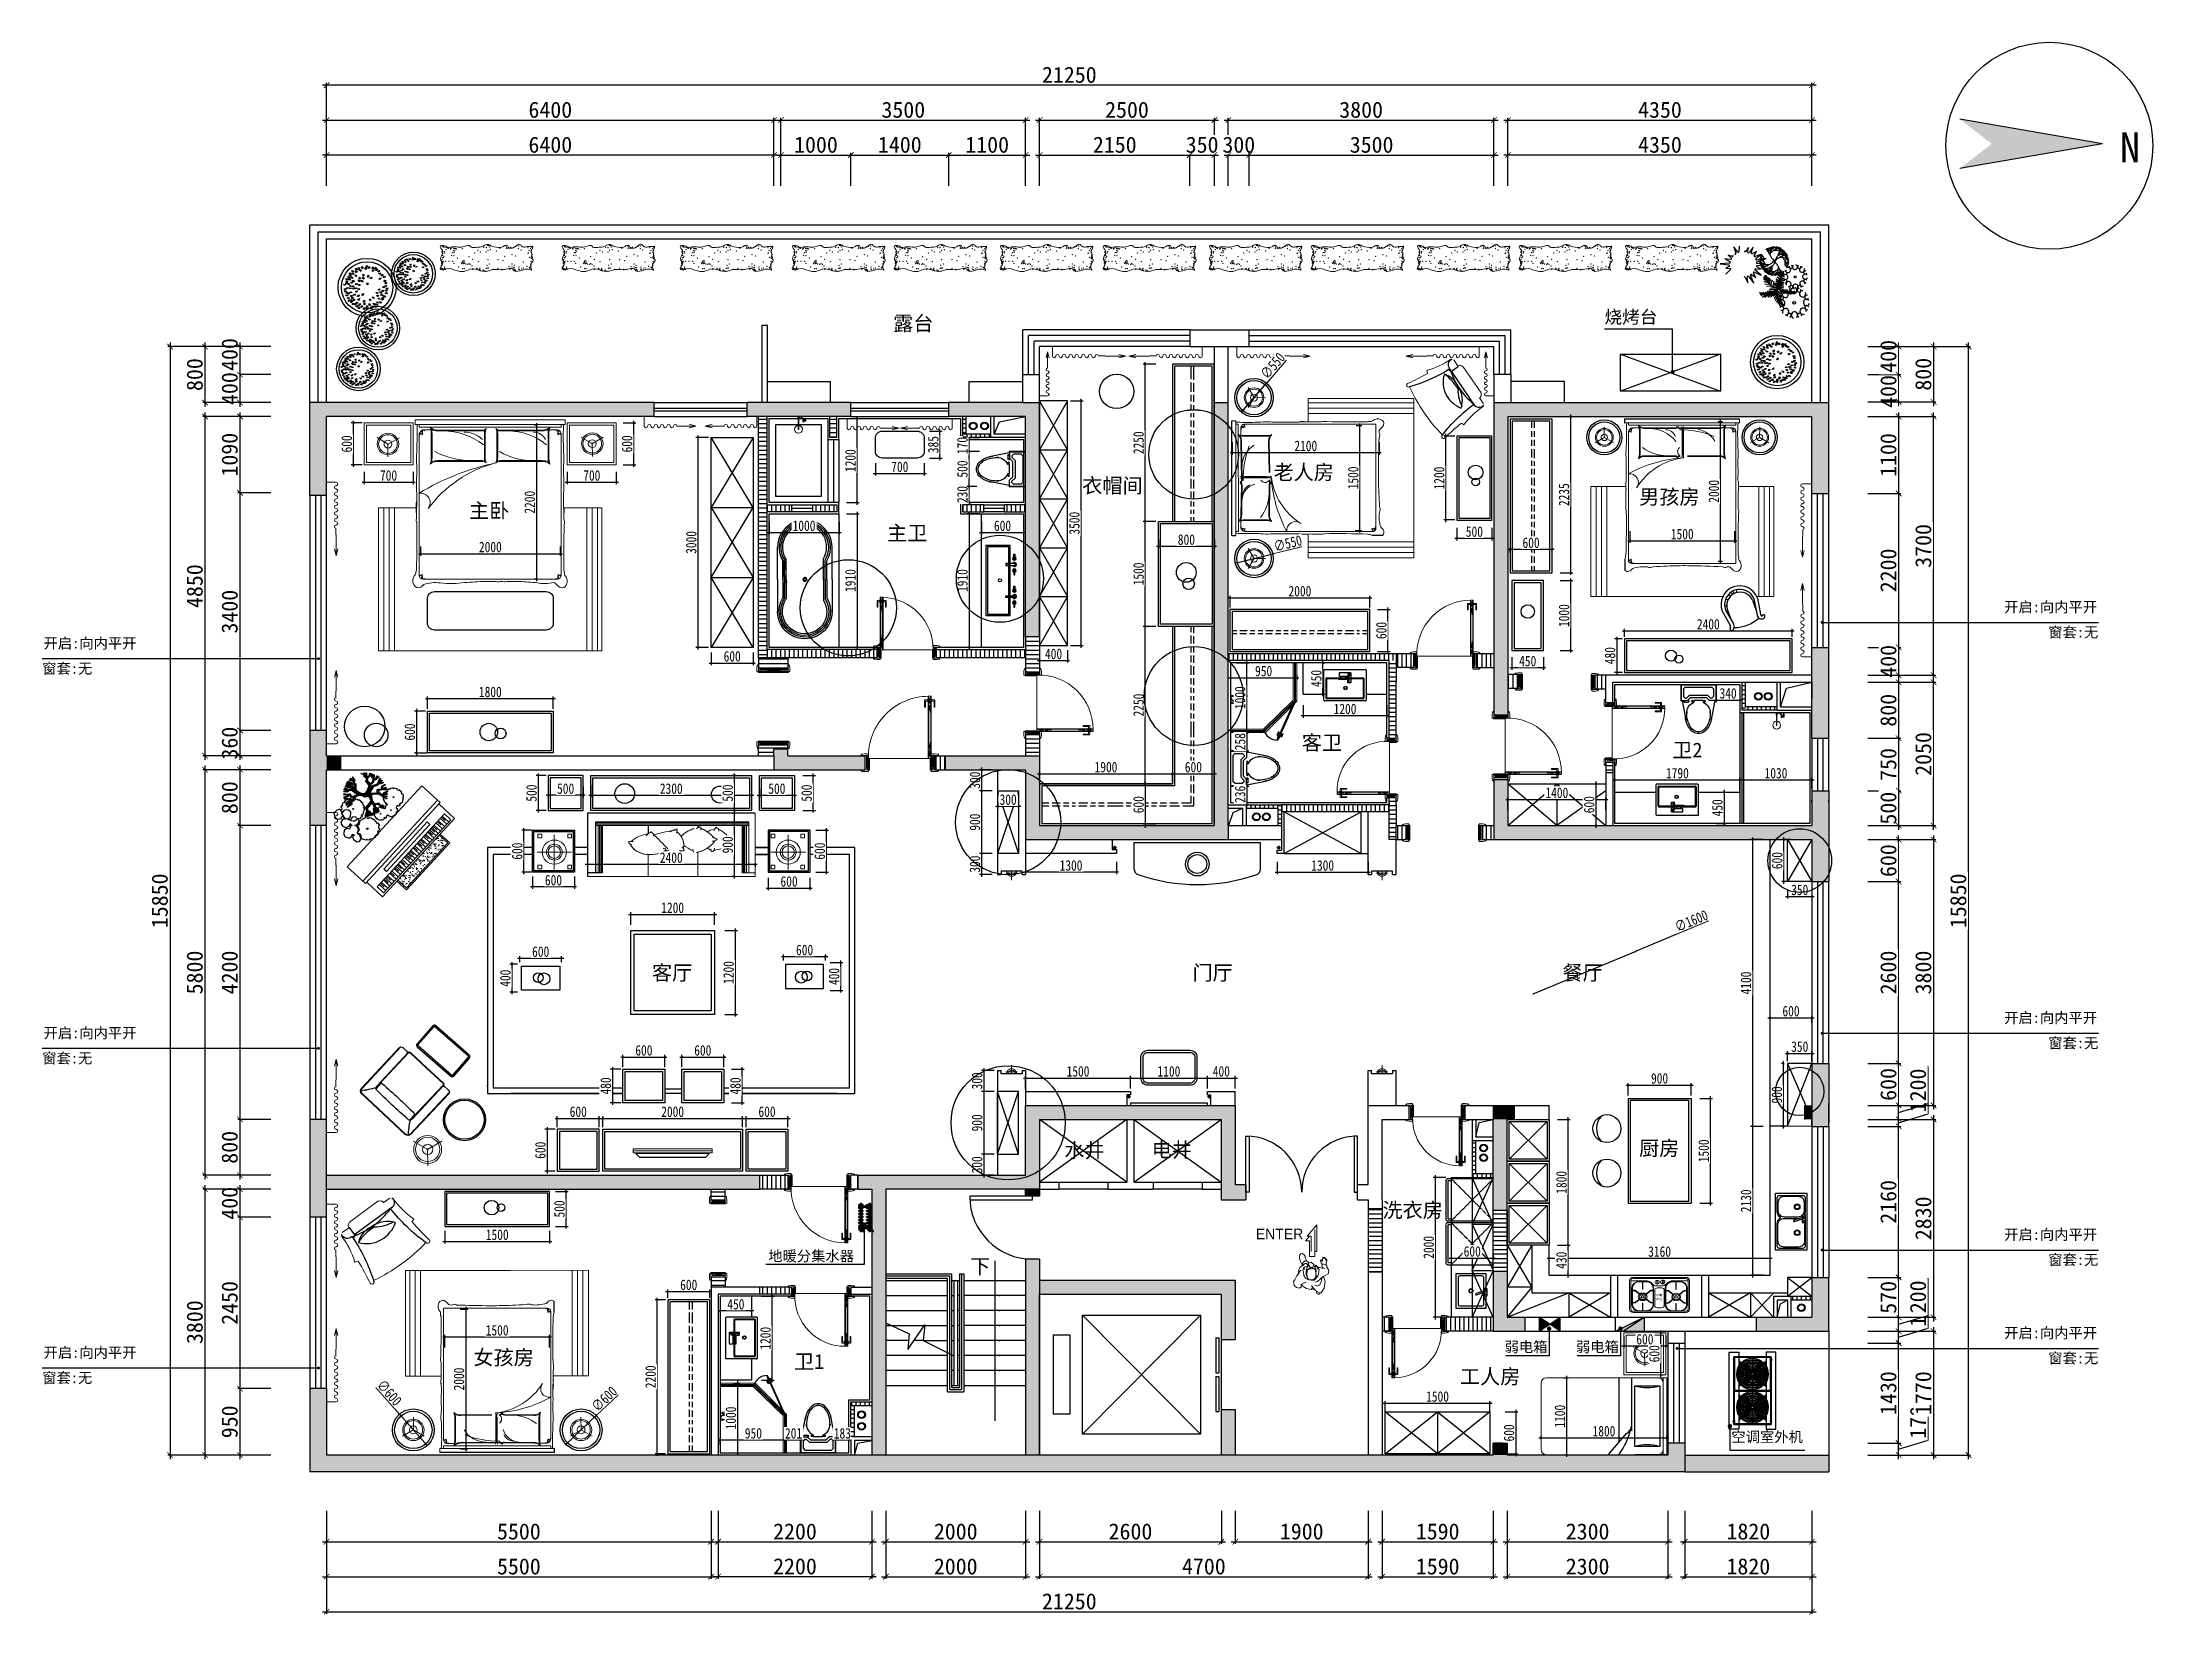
# Model space of a CAD drawing. Header units: millimetres. Extents: x -41640 to 3079702, y -5257903 to 68462.
# Drawn here: x -41640 to -11445, y 33323 to 55810 of the extents above; entities that cross this region are included whole.
import ezdxf

# ---------------------------------------------------------------- set-up
doc = ezdxf.new("R2010")
doc.units = ezdxf.units.MM
doc.header["$LTSCALE"] = 10
for name, pattern in [('ACAD_ISO04W100', [30.5, 24, -3, 0.5, -3]), ('CONTINOUS', [0]), ('DASH', [0.35, 0.25, -0.1])]:
    doc.linetypes.add(name, pattern=pattern)
doc.layers.get('0').update_dxf_attribs({"color": 255})
doc.layers.get('Defpoints').update_dxf_attribs({"color": 255})
for name, color, linetype in [('0008原建筑墙柱体', 145, 'Continuous'), ('0013平面家具', 13, 'Continuous'), ('0015平面洁具、厨具', 151, 'Continuous'), ('0022地面轮廓线', 161, 'Continuous'), ('003', 8, 'Continuous'), ('2323', 4, 'Continuous'), ('DIM_SYMB', 3, 'Continuous'), ('E-家具模块', 230, 'Continuous'), ('EVTR', 45, 'Continuous'), ('JIAJU2', 7, 'Continuous'), ('LAYER6', 50, 'Continuous'), ('PUB_TEXT', 7, 'Continuous'), ('WALL', 255, 'Continuous'), ('WALL-FINISH', 6, 'Continuous'), ('图框图层', 7, 'Continuous'), ('家具细线', 38, 'Continuous'), ('平面家具布置图', 6, 'Continuous'), ('标柱', 6, 'Continuous'), ('细线', 1, 'Continuous')]:
    doc.layers.add(name, color=color, linetype=linetype)
for name, color, linetype, lineweight in [('1原始户型图', 7, 'Continuous', 40), ('1平面布置图—窗标注（开启+窗套）', 7, 'Continuous', 5), ('1综合天花【灯具图层】', 50, 'Continuous', 13), ('FURNITURE', 2, 'Continuous', 5), ('LIN植物', 102, 'Continuous', 5), ('填充线', 8, 'Continuous', 13), ('墙砖', 250, 'Continuous', 13), ('家具外线', 30, 'Continuous', 20), ('家具细县', 144, 'Continuous', 5), ('新建门窗', 143, 'Continuous', 5), ('标注', 250, 'Continuous', 0), ('浅线', 251, 'CONTINOUS', 0), ('窗户', 96, 'Continuous', 9), ('轴线', 25, 'ACAD_ISO04W100', 0), ('门', 143, 'Continuous', 18), ('黄安－5', 250, 'Continuous', 9)]:
    doc.layers.add(name, color=color, linetype=linetype, lineweight=lineweight)
doc.layers.add('家具', color=30, linetype='Continuous', lineweight=13, transparency=0.3)
doc.styles.add('(图框)宋体', font='', dxfattribs={"width": 0.8})
doc.styles.add('DIM_FONT', font='SIMPLEX.shx', dxfattribs={"width": 0.8})
doc.styles.get("Standard").update_dxf_attribs({"font": ''})
doc.styles.add('宋体', font='', dxfattribs={"height": 2.5})
doc.styles.add('标注', font='', dxfattribs={"height": 60})
doc.styles.add('邓林', font='simhei.ttf')
doc.styles.add('黑体', font='simhei.ttf', dxfattribs={"width": 0.7})
doc.styles.get('(图框)宋体').set_extended_font_data('SimSun')
doc.styles.get('Standard').set_extended_font_data('SimSun')
doc.styles.get('宋体').set_extended_font_data('SimSun')
doc.styles.get('标注').set_extended_font_data('SimSun')
doc.dimstyles.get("Standard").update_dxf_attribs({"dimtxt": 0.18, "dimasz": 0.18, "dimexe": 0.18, "dimexo": 0.0625, "dimgap": 0.09, "dimtad": 0, "dimtih": 1, "dimtoh": 1, "dimdec": 4, "dimzin": 0, "dimdsep": 46, "dimtxsty": 'Standard', "dimcen": 0.09, "dimadec": 0, "dimazin": 0, "dimtfac": 1, "dimtdec": 4, "dimtofl": 0, "dimtmove": 0, "dimatfit": 3, "dimfxl": 1, "dimtolj": 1, "dimtzin": 0, "dimarcsym": 0})
pattern_1 = [(90, (-3286655.98, 3454718.95), (-63.5, 1e-14), [])]
pattern_2 = [(180, (-3286655.98, 3454718.95), (-1e-14, -63.5), [])]

msp = doc.modelspace()

# ---------------------------------------------------------------- texts
at = {"color": 45, "style": '邓林'}
msp.add_text('N', height=428.2, dxfattribs=at).set_placement((-11916.4, 54094.1, 0))
at = {"color": 45, "ltscale": 0.5, "style": '邓林'}
msp.add_text('厨房', height=211.2, dxfattribs=at).set_placement((-18794.8, 39889.7, 0))
at = {"layer": '1原始户型图', "color": 45, "style": '宋体'}
for s, p in [('地暖分集水器', (-31253.4, 38378.5)), ('弱电箱', (-20718.3, 37078.8)), ('弱电箱', (-19697.8, 37078.8))]:
    msp.add_text(s, height=150, dxfattribs=at).set_placement(p)
at = {"layer": '1原始户型图', "color": 45, "insert": (-17474.3, 35942.1, 0), "char_height": 150, "width": 10068.411, "attachment_point": 1, "style": '宋体'}
msp.add_mtext('\\pt480;空调室外机', dxfattribs=at)
at = {"layer": '1平面布置图—窗标注（开启+窗套）', "color": 45, "char_height": 150, "width": 10068.411, "style": '宋体'}
for s, insert, attachment_point in [('\\pt480;开启:向内平开', (-41621.3, 47290.9), 1), ('\\pt640.01;窗套:无', (-41639.3, 46929.7), 1), ('\\pt480;开启:向内平开', (-41621.3, 41717.9), 1), ('\\pt480;开启:向内平开', (-12241.8, 41934.7), 3), ('\\pt640.01;窗套:无', (-41639.3, 41356.7), 1), ('\\pt640.01;窗套:无', (-12223.9, 41573.5), 3), ('\\pt480;开启:向内平开', (-12241.8, 38835.4), 3), ('\\pt640.01;窗套:无', (-12223.9, 38474.3), 3), ('\\pt480;开启:向内平开', (-12241.8, 37428.7), 3), ('\\pt480;开启:向内平开', (-41621.3, 37147.9), 1), ('\\pt640.01;窗套:无', (-12223.9, 37067.5), 3), ('\\pt640.01;窗套:无', (-41639.3, 36786.7), 1)]:
    msp.add_mtext(s, dxfattribs=dict(at, insert=insert, attachment_point=attachment_point))
at = {"layer": 'PUB_TEXT', "color": 45, "style": '黑体'}
for s, p in [('水井', (-27017.7, 39859.3, 0)), ('电井', (-25766.9, 39867.5, 0)), ('下', (-28364.5, 38200.8))]:
    msp.add_text(s, height=210.3, dxfattribs=at).set_placement(p)
at = {"layer": 'WALL', "color": 45, "linetype": 'ByBlock', "style": '邓林'}
for s, p in [('客厅', (-32917.1, 42397.8)), ('门厅', (-25184, 42397.8)), ('餐厅', (-19889, 42397.8, 0)), ('洗衣房', (-22465.8, 39003.8)), ('工人房', (-21357.6, 36623.8))]:
    msp.add_text(s, height=211.2, dxfattribs=at).set_placement(p)
at = {"layer": 'WALL', "color": 45, "linetype": 'ByBlock', "char_height": 211.2, "width": 1868.847, "attachment_point": 1, "style": '邓林'}
for s, insert in [('露台', (-29466, 51896.4)), ('{\\C45;衣帽间}', (-26760.9, 49575.5)), ('老人房', (-24024.1, 49766.1, 0)), ('{\\C45;主卧}', (-35533.9, 49217.7)), ('男孩房', (-18793.4, 49414.1, 0)), ('主卫', (-29553, 48897.7)), ('客卫', (-23619, 45898.9, 0)), ('卫2', (-18319.4, 45794.8, 0)), ('女孩房', (-35471.4, 37108.1, 0)), ('卫1', (-30884.1, 37050.7, 0))]:
    msp.add_mtext(s, dxfattribs=dict(at, insert=insert))
at = {"layer": '图框图层', "color": 45}
msp.add_text('烧烤台', height=185.02, dxfattribs=at).set_placement((-19289.6, 51788.9, 0))

# ---------------------------------------------------------------- blocks, each defined once
blk = doc.blocks.new('DOT')
at = {"color": 0, "linetype": 'ByBlock'}
blk.add_line((-0.35, 0), (-1, 0), dxfattribs=at)
at = {"color": 0, "linetype": 'ByBlock', "const_width": 0.35}
blk.add_lwpolyline([(-0.175, 0, 1), (0.175, 0, 1)], format="xyb", close=True, dxfattribs=at)
blk = doc.blocks.new('_ArchTick')
at = {"color": 0, "linetype": 'ByBlock', "const_width": 0.15}
blk.add_lwpolyline([(-0.5, -0.5), (0.5, 0.5)], dxfattribs=at)
blk = doc.blocks.new('*D483')
at = {"color": 8, "lineweight": -2}
for p, q in [((-37571, 34807), (-37571, 34337)), ((-32071, 34807), (-32071, 34337)), ((-37631, 34367), (-32011, 34367))]:
    blk.add_line(p, q, dxfattribs=at)
at = {"layer": 'Defpoints', "color": 0, "lineweight": 30}
for p in [(-37571, 34867, 0), (-32071, 34867, 0), (-32071, 34367)]:
    blk.add_point(p, dxfattribs=at)
at = {"color": 8, "lineweight": -2, "xscale": 80, "yscale": 80, "zscale": 80, "rotation": 180}
blk.add_blockref('_ArchTick', (-37571, 34367), dxfattribs=at)
at = {"color": 8, "lineweight": -2, "xscale": 80, "yscale": 80, "zscale": 80}
blk.add_blockref('_ArchTick', (-32071, 34367), dxfattribs=at)
at = {"color": 45, "insert": (-34821, 34513), "char_height": 230, "attachment_point": 5, "style": '邓林', "bg_fill": 3, "box_fill_scale": 1.1, "bg_fill_color": 256, "bg_fill_true_color": 13158600, "bg_fill_transparency": 14507692}
blk.add_mtext('5500', dxfattribs=at)
blk = doc.blocks.new('_Dot')
at = {"color": 0, "linetype": 'ByBlock', "lineweight": -2}
blk.add_line((-0.5, 0), (-1, 0), dxfattribs=at)
at = {"color": 0, "linetype": 'ByBlock', "const_width": 0.5}
blk.add_lwpolyline([(-0.25, 0, 1), (0.25, 0, 1)], format="xyb", close=True, dxfattribs=at)
blk = doc.blocks.new('*D484')
at = {"color": 8, "lineweight": -2}
for p, q in [((-31971, 34807), (-31971, 34337)), ((-29771, 34807), (-29771, 34337)), ((-32031, 34367), (-29711, 34367))]:
    blk.add_line(p, q, dxfattribs=at)
at = {"layer": 'Defpoints', "color": 0, "lineweight": 30}
for p in [(-31971, 34867, 0), (-29771, 34867, 0), (-29771, 34367)]:
    blk.add_point(p, dxfattribs=at)
at = {"color": 8, "lineweight": -2, "xscale": 80, "yscale": 80, "zscale": 80, "rotation": 180}
blk.add_blockref('_ArchTick', (-31971, 34367), dxfattribs=at)
at = {"color": 8, "lineweight": -2, "xscale": 80, "yscale": 80, "zscale": 80}
blk.add_blockref('_ArchTick', (-29771, 34367), dxfattribs=at)
at = {"color": 45, "insert": (-30871, 34513), "char_height": 230, "attachment_point": 5, "style": '邓林', "bg_fill": 3, "box_fill_scale": 1.1, "bg_fill_color": 256, "bg_fill_true_color": 13158600, "bg_fill_transparency": 5538004}
blk.add_mtext('2200', dxfattribs=at)
blk = doc.blocks.new('*D485')
at = {"color": 8, "lineweight": -2}
for p, q in [((-29571, 34807), (-29571, 34337)), ((-27571, 34807), (-27571, 34337)), ((-29631, 34367), (-27511, 34367))]:
    blk.add_line(p, q, dxfattribs=at)
at = {"layer": 'Defpoints', "color": 0, "lineweight": 30}
for p in [(-29571, 34867, 0), (-27571, 34867, 0), (-27571, 34367)]:
    blk.add_point(p, dxfattribs=at)
at = {"color": 8, "lineweight": -2, "xscale": 80, "yscale": 80, "zscale": 80, "rotation": 180}
blk.add_blockref('_ArchTick', (-29571, 34367), dxfattribs=at)
at = {"color": 8, "lineweight": -2, "xscale": 80, "yscale": 80, "zscale": 80}
blk.add_blockref('_ArchTick', (-27571, 34367), dxfattribs=at)
at = {"color": 45, "insert": (-28571, 34513), "char_height": 230, "attachment_point": 5, "style": '邓林', "bg_fill": 3, "box_fill_scale": 1.1, "bg_fill_color": 256, "bg_fill_true_color": 13158600, "bg_fill_transparency": 14486592}
blk.add_mtext('2000', dxfattribs=at)
blk = doc.blocks.new('*D486')
at = {"color": 8, "lineweight": -2}
for p, q in [((-22471, 34807), (-22471, 34337)), ((-20881, 34807), (-20881, 34337)), ((-22531, 34367), (-20821, 34367))]:
    blk.add_line(p, q, dxfattribs=at)
at = {"layer": 'Defpoints', "color": 0, "lineweight": 30}
for p in [(-22471, 34867, 0), (-20881, 34867, 0), (-20881, 34367)]:
    blk.add_point(p, dxfattribs=at)
at = {"color": 8, "lineweight": -2, "xscale": 80, "yscale": 80, "zscale": 80, "rotation": 180}
blk.add_blockref('_ArchTick', (-22471, 34367), dxfattribs=at)
at = {"color": 8, "lineweight": -2, "xscale": 80, "yscale": 80, "zscale": 80}
blk.add_blockref('_ArchTick', (-20881, 34367), dxfattribs=at)
at = {"color": 45, "insert": (-21676, 34513), "char_height": 230, "attachment_point": 5, "style": '邓林', "bg_fill": 3, "box_fill_scale": 1.1, "bg_fill_color": 256, "bg_fill_true_color": 13158600, "bg_fill_transparency": 5538004}
blk.add_mtext('1590', dxfattribs=at)
blk = doc.blocks.new('*D487')
at = {"color": 8, "lineweight": -2}
for p, q in [((-20681, 34807), (-20681, 34337)), ((-18381, 34807), (-18381, 34337)), ((-20741, 34367), (-18321, 34367))]:
    blk.add_line(p, q, dxfattribs=at)
at = {"layer": 'Defpoints', "color": 0, "lineweight": 30}
for p in [(-20681, 34867, 0), (-18381, 34867, 0), (-18381, 34367)]:
    blk.add_point(p, dxfattribs=at)
at = {"color": 8, "lineweight": -2, "xscale": 80, "yscale": 80, "zscale": 80, "rotation": 180}
blk.add_blockref('_ArchTick', (-20681, 34367), dxfattribs=at)
at = {"color": 8, "lineweight": -2, "xscale": 80, "yscale": 80, "zscale": 80}
blk.add_blockref('_ArchTick', (-18381, 34367), dxfattribs=at)
at = {"color": 45, "insert": (-19531, 34513), "char_height": 230, "attachment_point": 5, "style": '邓林', "bg_fill": 3, "box_fill_scale": 1.1, "bg_fill_color": 256, "bg_fill_true_color": 13158600, "bg_fill_transparency": 0}
blk.add_mtext('2300', dxfattribs=at)
blk = doc.blocks.new('*D488')
at = {"color": 8, "lineweight": -2}
for p, q in [((-18141, 34807), (-18141, 34337)), ((-16321, 34807), (-16321, 34337)), ((-18201, 34367), (-16261, 34367))]:
    blk.add_line(p, q, dxfattribs=at)
at = {"layer": 'Defpoints', "color": 0, "lineweight": 30}
for p in [(-18141, 34867, 0), (-16321, 34867, 0), (-16321, 34367)]:
    blk.add_point(p, dxfattribs=at)
at = {"color": 8, "lineweight": -2, "xscale": 80, "yscale": 80, "zscale": 80, "rotation": 180}
blk.add_blockref('_ArchTick', (-18141, 34367), dxfattribs=at)
at = {"color": 8, "lineweight": -2, "xscale": 80, "yscale": 80, "zscale": 80}
blk.add_blockref('_ArchTick', (-16321, 34367), dxfattribs=at)
at = {"color": 45, "insert": (-17231, 34513), "char_height": 230, "attachment_point": 5, "style": '邓林', "bg_fill": 3, "box_fill_scale": 1.1, "bg_fill_color": 256, "bg_fill_true_color": 13158600, "bg_fill_transparency": 0}
blk.add_mtext('1820', dxfattribs=at)
blk = doc.blocks.new('*D489')
at = {"color": 8, "lineweight": -2}
for p, q in [((-27371, 34807), (-27371, 34337)), ((-24771, 34807), (-24771, 34337)), ((-27431, 34367), (-24711, 34367))]:
    blk.add_line(p, q, dxfattribs=at)
at = {"layer": 'Defpoints', "color": 0, "lineweight": 30}
for p in [(-27371, 34867, 0), (-24771, 34867, 0), (-24771, 34367)]:
    blk.add_point(p, dxfattribs=at)
at = {"color": 8, "lineweight": -2, "xscale": 80, "yscale": 80, "zscale": 80, "rotation": 180}
blk.add_blockref('_ArchTick', (-27371, 34367), dxfattribs=at)
at = {"color": 8, "lineweight": -2, "xscale": 80, "yscale": 80, "zscale": 80}
blk.add_blockref('_ArchTick', (-24771, 34367), dxfattribs=at)
at = {"color": 45, "insert": (-26071, 34513), "char_height": 230, "attachment_point": 5, "style": '邓林', "bg_fill": 3, "box_fill_scale": 1.1, "bg_fill_color": 256, "bg_fill_true_color": 13158600, "bg_fill_transparency": 14096460}
blk.add_mtext('2600', dxfattribs=at)
blk = doc.blocks.new('*D490')
at = {"color": 8, "lineweight": -2}
for p, q in [((-24571, 34807), (-24571, 34337)), ((-22671, 34807), (-22671, 34337)), ((-24631, 34367), (-22611, 34367))]:
    blk.add_line(p, q, dxfattribs=at)
at = {"layer": 'Defpoints', "color": 0, "lineweight": 30}
for p in [(-24571, 34867, 0), (-22671, 34867, 0), (-22671, 34367)]:
    blk.add_point(p, dxfattribs=at)
at = {"color": 8, "lineweight": -2, "xscale": 80, "yscale": 80, "zscale": 80, "rotation": 180}
blk.add_blockref('_ArchTick', (-24571, 34367), dxfattribs=at)
at = {"color": 8, "lineweight": -2, "xscale": 80, "yscale": 80, "zscale": 80}
blk.add_blockref('_ArchTick', (-22671, 34367), dxfattribs=at)
at = {"color": 45, "insert": (-23621, 34513), "char_height": 230, "attachment_point": 5, "style": '邓林', "bg_fill": 3, "box_fill_scale": 1.1, "bg_fill_color": 256, "bg_fill_true_color": 13158600, "bg_fill_transparency": 5771424}
blk.add_mtext('1900', dxfattribs=at)
blk = doc.blocks.new('*D491')
at = {"color": 8, "lineweight": -2}
for p, q in [((-37571, 34807), (-37571, 33837)), ((-32071, 34807), (-32071, 33837)), ((-37631, 33867), (-32011, 33867))]:
    blk.add_line(p, q, dxfattribs=at)
at = {"layer": 'Defpoints', "color": 0, "lineweight": 30}
for p in [(-37571, 34867, 0), (-32071, 34867, 0), (-32071, 33867)]:
    blk.add_point(p, dxfattribs=at)
at = {"color": 8, "lineweight": -2, "xscale": 80, "yscale": 80, "zscale": 80, "rotation": 180}
blk.add_blockref('_ArchTick', (-37571, 33867), dxfattribs=at)
at = {"color": 8, "lineweight": -2, "xscale": 80, "yscale": 80, "zscale": 80}
blk.add_blockref('_ArchTick', (-32071, 33867), dxfattribs=at)
at = {"color": 45, "insert": (-34821, 34013), "char_height": 230, "attachment_point": 5, "style": '邓林', "bg_fill": 3, "box_fill_scale": 1.1, "bg_fill_color": 256, "bg_fill_true_color": 13158600, "bg_fill_transparency": 14096460}
blk.add_mtext('5500', dxfattribs=at)
blk = doc.blocks.new('*D492')
at = {"color": 8, "lineweight": -2}
for p, q in [((-31971, 34707), (-31971, 33838)), ((-29771, 34707), (-29771, 33838)), ((-32031, 33868), (-29711, 33868))]:
    blk.add_line(p, q, dxfattribs=at)
at = {"layer": 'Defpoints', "color": 0, "lineweight": 30}
for p in [(-31971, 34767, 0), (-29771, 34767, 0), (-29771, 33868)]:
    blk.add_point(p, dxfattribs=at)
at = {"color": 8, "lineweight": -2, "xscale": 80, "yscale": 80, "zscale": 80, "rotation": 180}
blk.add_blockref('_ArchTick', (-31971, 33868), dxfattribs=at)
at = {"color": 8, "lineweight": -2, "xscale": 80, "yscale": 80, "zscale": 80}
blk.add_blockref('_ArchTick', (-29771, 33868), dxfattribs=at)
at = {"color": 45, "insert": (-30871, 34014), "char_height": 230, "attachment_point": 5, "style": '邓林', "bg_fill": 3, "box_fill_scale": 1.1, "bg_fill_color": 256, "bg_fill_true_color": 13158600, "bg_fill_transparency": 12750096}
blk.add_mtext('2200', dxfattribs=at)
blk = doc.blocks.new('*D493')
at = {"color": 8, "lineweight": -2}
for p, q in [((-29571, 34807), (-29571, 33837)), ((-27571, 34807), (-27571, 33837)), ((-29631, 33867), (-27511, 33867))]:
    blk.add_line(p, q, dxfattribs=at)
at = {"layer": 'Defpoints', "color": 0, "lineweight": 30}
for p in [(-29571, 34867, 0), (-27571, 34867, 0), (-27571, 33867)]:
    blk.add_point(p, dxfattribs=at)
at = {"color": 8, "lineweight": -2, "xscale": 80, "yscale": 80, "zscale": 80, "rotation": 180}
blk.add_blockref('_ArchTick', (-29571, 33867), dxfattribs=at)
at = {"color": 8, "lineweight": -2, "xscale": 80, "yscale": 80, "zscale": 80}
blk.add_blockref('_ArchTick', (-27571, 33867), dxfattribs=at)
at = {"color": 45, "insert": (-28571, 34013), "char_height": 230, "attachment_point": 5, "style": '邓林', "bg_fill": 3, "box_fill_scale": 1.1, "bg_fill_color": 256, "bg_fill_true_color": 13158600, "bg_fill_transparency": 14522864}
blk.add_mtext('2000', dxfattribs=at)
blk = doc.blocks.new('*D494')
at = {"color": 8, "lineweight": -2}
for p, q in [((-27371, 34807), (-27371, 33837)), ((-22671, 34807), (-22671, 33837)), ((-27431, 33867), (-22611, 33867))]:
    blk.add_line(p, q, dxfattribs=at)
at = {"layer": 'Defpoints', "color": 0, "lineweight": 30}
for p in [(-27371, 34867, 0), (-22671, 34867, 0), (-22671, 33867)]:
    blk.add_point(p, dxfattribs=at)
at = {"color": 8, "lineweight": -2, "xscale": 80, "yscale": 80, "zscale": 80, "rotation": 180}
blk.add_blockref('_ArchTick', (-27371, 33867), dxfattribs=at)
at = {"color": 8, "lineweight": -2, "xscale": 80, "yscale": 80, "zscale": 80}
blk.add_blockref('_ArchTick', (-22671, 33867), dxfattribs=at)
at = {"color": 45, "insert": (-25021, 34013), "char_height": 230, "attachment_point": 5, "style": '邓林', "bg_fill": 3, "box_fill_scale": 1.1, "bg_fill_color": 256, "bg_fill_true_color": 13158600, "bg_fill_transparency": 14520384}
blk.add_mtext('4700', dxfattribs=at)
blk = doc.blocks.new('*D495')
at = {"color": 8, "lineweight": -2}
for p, q in [((-22471, 34807), (-22471, 33837)), ((-20881, 34807), (-20881, 33837)), ((-22531, 33867), (-20821, 33867))]:
    blk.add_line(p, q, dxfattribs=at)
at = {"layer": 'Defpoints', "color": 0, "lineweight": 30}
for p in [(-22471, 34867, 0), (-20881, 34867, 0), (-20881, 33867)]:
    blk.add_point(p, dxfattribs=at)
at = {"color": 8, "lineweight": -2, "xscale": 80, "yscale": 80, "zscale": 80, "rotation": 180}
blk.add_blockref('_ArchTick', (-22471, 33867), dxfattribs=at)
at = {"color": 8, "lineweight": -2, "xscale": 80, "yscale": 80, "zscale": 80}
blk.add_blockref('_ArchTick', (-20881, 33867), dxfattribs=at)
at = {"color": 45, "insert": (-21676, 34013), "char_height": 230, "attachment_point": 5, "style": '邓林', "bg_fill": 3, "box_fill_scale": 1.1, "bg_fill_color": 256, "bg_fill_true_color": 13158600, "bg_fill_transparency": 14517632}
blk.add_mtext('1590', dxfattribs=at)
blk = doc.blocks.new('*D496')
at = {"color": 8, "lineweight": -2}
for p, q in [((-20681, 34807), (-20681, 33837)), ((-18381, 34807), (-18381, 33837)), ((-20741, 33867), (-18321, 33867))]:
    blk.add_line(p, q, dxfattribs=at)
at = {"layer": 'Defpoints', "color": 0, "lineweight": 30}
for p in [(-20681, 34867, 0), (-18381, 34867, 0), (-18381, 33867)]:
    blk.add_point(p, dxfattribs=at)
at = {"color": 8, "lineweight": -2, "xscale": 80, "yscale": 80, "zscale": 80, "rotation": 180}
blk.add_blockref('_ArchTick', (-20681, 33867), dxfattribs=at)
at = {"color": 8, "lineweight": -2, "xscale": 80, "yscale": 80, "zscale": 80}
blk.add_blockref('_ArchTick', (-18381, 33867), dxfattribs=at)
at = {"color": 45, "insert": (-19531, 34013), "char_height": 230, "attachment_point": 5, "style": '邓林', "bg_fill": 3, "box_fill_scale": 1.1, "bg_fill_color": 256, "bg_fill_true_color": 13158600, "bg_fill_transparency": 14517632}
blk.add_mtext('2300', dxfattribs=at)
blk = doc.blocks.new('*D497')
at = {"color": 8, "lineweight": -2}
for p, q in [((-18141, 34807), (-18141, 33837)), ((-16321, 34807), (-16321, 33837)), ((-18201, 33867), (-16261, 33867))]:
    blk.add_line(p, q, dxfattribs=at)
at = {"layer": 'Defpoints', "color": 0, "lineweight": 30}
for p in [(-18141, 34867, 0), (-16321, 34867, 0), (-16321, 33867)]:
    blk.add_point(p, dxfattribs=at)
at = {"color": 8, "lineweight": -2, "xscale": 80, "yscale": 80, "zscale": 80, "rotation": 180}
blk.add_blockref('_ArchTick', (-18141, 33867), dxfattribs=at)
at = {"color": 8, "lineweight": -2, "xscale": 80, "yscale": 80, "zscale": 80}
blk.add_blockref('_ArchTick', (-16321, 33867), dxfattribs=at)
at = {"color": 45, "insert": (-17231, 34013), "char_height": 230, "attachment_point": 5, "style": '邓林', "bg_fill": 3, "box_fill_scale": 1.1, "bg_fill_color": 256, "bg_fill_true_color": 13158600, "bg_fill_transparency": 14534288}
blk.add_mtext('1820', dxfattribs=at)
blk = doc.blocks.new('*D498')
at = {"color": 8, "lineweight": -2}
for p, q in [((-37571, 34807), (-37571, 33337)), ((-16321, 34807), (-16321, 33337)), ((-37631, 33367), (-16261, 33367))]:
    blk.add_line(p, q, dxfattribs=at)
at = {"layer": 'Defpoints', "color": 0, "lineweight": 30}
for p in [(-37571, 34867, 0), (-16321, 34867, 0), (-16321, 33367)]:
    blk.add_point(p, dxfattribs=at)
at = {"color": 8, "lineweight": -2, "xscale": 80, "yscale": 80, "zscale": 80, "rotation": 180}
blk.add_blockref('_ArchTick', (-37571, 33367), dxfattribs=at)
at = {"color": 8, "lineweight": -2, "xscale": 80, "yscale": 80, "zscale": 80}
blk.add_blockref('_ArchTick', (-16321, 33367), dxfattribs=at)
at = {"color": 45, "insert": (-26946, 33513), "char_height": 230, "attachment_point": 5, "style": '邓林', "bg_fill": 3, "box_fill_scale": 1.1, "bg_fill_color": 256, "bg_fill_true_color": 13158600, "bg_fill_transparency": 5538520}
blk.add_mtext('21250', dxfattribs=at)
blk = doc.blocks.new('*D499')
at = {"color": 8, "lineweight": -2}
for p, q in [((-38371, 51457), (-38841, 51457)), ((-38811, 51517), (-38811, 50997)), ((-38371, 51057), (-38841, 51057))]:
    blk.add_line(p, q, dxfattribs=at)
at = {"layer": 'Defpoints', "color": 0, "lineweight": 30}
for p in [(-38311, 51457, 0), (-38311, 51057, 0)]:
    blk.add_point(p, dxfattribs=at)
at = {"color": 45, "insert": (-38958, 51344), "char_height": 230, "attachment_point": 5, "rotation": 90, "style": '邓林', "bg_fill": 3, "box_fill_scale": 1.1, "bg_fill_color": 256, "bg_fill_true_color": 13158600, "bg_fill_transparency": 5538520}
blk.add_mtext('400', dxfattribs=at)
at = {"layer": 'Defpoints', "color": 0, "lineweight": 30}
blk.add_point((-38811, 51057), dxfattribs=at)
at = {"color": 8, "lineweight": -2, "xscale": 80, "yscale": 80, "zscale": 80}
for p, rotation in [((-38811, 51457), 90), ((-38811, 51057), 270)]:
    blk.add_blockref('_ArchTick', p, dxfattribs=dict(at, rotation=rotation))
blk = doc.blocks.new('*D500')
at = {"color": 8, "lineweight": -2}
for p, q in [((-38371, 51057), (-38841, 51057)), ((-38811, 51117), (-38811, 50597)), ((-38371, 50657), (-38841, 50657))]:
    blk.add_line(p, q, dxfattribs=at)
at = {"layer": 'Defpoints', "color": 0, "lineweight": 30}
for p in [(-38311, 51057, 0), (-38311, 50657, 0)]:
    blk.add_point(p, dxfattribs=at)
at = {"color": 45, "insert": (-38958, 50857), "char_height": 230, "attachment_point": 5, "rotation": 90, "style": '邓林', "bg_fill": 3, "box_fill_scale": 1.1, "bg_fill_color": 256, "bg_fill_true_color": 13158600, "bg_fill_transparency": 14538320}
blk.add_mtext('400', dxfattribs=at)
at = {"layer": 'Defpoints', "color": 0, "lineweight": 30}
blk.add_point((-38811, 50657), dxfattribs=at)
at = {"color": 8, "lineweight": -2, "xscale": 80, "yscale": 80, "zscale": 80}
for p, rotation in [((-38811, 51057), 90), ((-38811, 50657), 270)]:
    blk.add_blockref('_ArchTick', p, dxfattribs=dict(at, rotation=rotation))
blk = doc.blocks.new('*D501')
at = {"color": 8, "lineweight": -2}
for p, q in [((-38371, 50457), (-38841, 50457)), ((-38811, 50517), (-38811, 49307)), ((-38371, 49367), (-38841, 49367))]:
    blk.add_line(p, q, dxfattribs=at)
at = {"layer": 'Defpoints', "color": 0, "lineweight": 30}
for p in [(-38311, 50457, 0), (-38811, 49367), (-38311, 49367, 0)]:
    blk.add_point(p, dxfattribs=at)
at = {"color": 8, "lineweight": -2, "xscale": 80, "yscale": 80, "zscale": 80}
for p, rotation in [((-38811, 50457), 90), ((-38811, 49367), 270)]:
    blk.add_blockref('_ArchTick', p, dxfattribs=dict(at, rotation=rotation))
at = {"color": 45, "insert": (-38958, 49912), "char_height": 230, "attachment_point": 5, "rotation": 90, "style": '邓林', "bg_fill": 3, "box_fill_scale": 1.1, "bg_fill_color": 256, "bg_fill_true_color": 13158600, "bg_fill_transparency": 12750096}
blk.add_mtext('1090', dxfattribs=at)
blk = doc.blocks.new('*D502')
at = {"color": 8, "lineweight": -2}
for p, q in [((-38371, 49367), (-38841, 49367)), ((-38811, 49427), (-38811, 45907)), ((-38371, 45967), (-38841, 45967))]:
    blk.add_line(p, q, dxfattribs=at)
at = {"layer": 'Defpoints', "color": 0, "lineweight": 30}
for p in [(-38311, 49367, 0), (-38811, 45967), (-38311, 45967, 0)]:
    blk.add_point(p, dxfattribs=at)
at = {"color": 8, "lineweight": -2, "xscale": 80, "yscale": 80, "zscale": 80}
for p, rotation in [((-38811, 49367), 90), ((-38811, 45967), 270)]:
    blk.add_blockref('_ArchTick', p, dxfattribs=dict(at, rotation=rotation))
at = {"color": 45, "insert": (-38958, 47667), "char_height": 230, "attachment_point": 5, "rotation": 90, "style": '邓林', "bg_fill": 3, "box_fill_scale": 1.1, "bg_fill_color": 256, "bg_fill_true_color": 13158600, "bg_fill_transparency": 12750096}
blk.add_mtext('3400', dxfattribs=at)
blk = doc.blocks.new('*D503')
at = {"color": 8, "lineweight": -2}
for p, q in [((-38371, 45967), (-38841, 45967)), ((-38811, 46027), (-38811, 45547)), ((-38371, 45607), (-38841, 45607))]:
    blk.add_line(p, q, dxfattribs=at)
at = {"layer": 'Defpoints', "color": 0, "lineweight": 30}
for p in [(-38311, 45967, 0), (-38311, 45607, 0)]:
    blk.add_point(p, dxfattribs=at)
at = {"color": 45, "insert": (-38958, 45787), "char_height": 230, "attachment_point": 5, "rotation": 90, "style": '邓林', "bg_fill": 3, "box_fill_scale": 1.1, "bg_fill_color": 256, "bg_fill_true_color": 13158600, "bg_fill_transparency": 14555632}
blk.add_mtext('360', dxfattribs=at)
at = {"layer": 'Defpoints', "color": 0, "lineweight": 30}
blk.add_point((-38811, 45607), dxfattribs=at)
at = {"color": 8, "lineweight": -2, "xscale": 80, "yscale": 80, "zscale": 80}
for p, rotation in [((-38811, 45967), 90), ((-38811, 45607), 270)]:
    blk.add_blockref('_ArchTick', p, dxfattribs=dict(at, rotation=rotation))
blk = doc.blocks.new('*D504')
at = {"color": 8, "lineweight": -2}
for p, q in [((-38371, 45407), (-38841, 45407)), ((-38811, 45467), (-38811, 44547)), ((-38371, 44607), (-38841, 44607))]:
    blk.add_line(p, q, dxfattribs=at)
at = {"layer": 'Defpoints', "color": 0, "lineweight": 30}
for p in [(-38311, 45407, 0), (-38311, 44607, 0)]:
    blk.add_point(p, dxfattribs=at)
at = {"color": 8, "lineweight": -2, "xscale": 80, "yscale": 80, "zscale": 80}
for p, rotation in [((-38811, 45407), 90), ((-38811, 44607), 270)]:
    blk.add_blockref('_ArchTick', p, dxfattribs=dict(at, rotation=rotation))
at = {"color": 45, "insert": (-38958, 45007), "char_height": 230, "attachment_point": 5, "rotation": 90, "style": '邓林', "bg_fill": 3, "box_fill_scale": 1.1, "bg_fill_color": 256, "bg_fill_true_color": 13158600, "bg_fill_transparency": 5539036}
blk.add_mtext('800', dxfattribs=at)
at = {"layer": 'Defpoints', "color": 0, "lineweight": 30}
blk.add_point((-38811, 44607), dxfattribs=at)
blk = doc.blocks.new('*D505')
at = {"color": 8, "lineweight": -2}
for p, q in [((-38371, 44607), (-38841, 44607)), ((-38811, 44667), (-38811, 40347)), ((-38371, 40407), (-38841, 40407))]:
    blk.add_line(p, q, dxfattribs=at)
at = {"layer": 'Defpoints', "color": 0, "lineweight": 30}
for p in [(-38311, 44607, 0), (-38811, 40407), (-38311, 40407, 0)]:
    blk.add_point(p, dxfattribs=at)
at = {"color": 8, "lineweight": -2, "xscale": 80, "yscale": 80, "zscale": 80}
for p, rotation in [((-38811, 44607), 90), ((-38811, 40407), 270)]:
    blk.add_blockref('_ArchTick', p, dxfattribs=dict(at, rotation=rotation))
at = {"color": 45, "insert": (-38958, 42507), "char_height": 230, "attachment_point": 5, "rotation": 90, "style": '邓林', "bg_fill": 3, "box_fill_scale": 1.1, "bg_fill_color": 256, "bg_fill_true_color": 13158600, "bg_fill_transparency": 5539036}
blk.add_mtext('4200', dxfattribs=at)
blk = doc.blocks.new('*D506')
at = {"color": 8, "lineweight": -2}
for p, q in [((-38811, 40467), (-38811, 39547)), ((-38371, 40407), (-38841, 40407)), ((-38371, 39607), (-38841, 39607))]:
    blk.add_line(p, q, dxfattribs=at)
at = {"layer": 'Defpoints', "color": 0, "lineweight": 30}
for p in [(-38311, 40407, 0), (-38311, 39607, 0)]:
    blk.add_point(p, dxfattribs=at)
at = {"color": 8, "lineweight": -2, "xscale": 80, "yscale": 80, "zscale": 80}
for p, rotation in [((-38811, 40407), 90), ((-38811, 39607), 270)]:
    blk.add_blockref('_ArchTick', p, dxfattribs=dict(at, rotation=rotation))
at = {"color": 45, "insert": (-38958, 40007), "char_height": 230, "attachment_point": 5, "rotation": 90, "style": '邓林', "bg_fill": 3, "box_fill_scale": 1.1, "bg_fill_color": 256, "bg_fill_true_color": 13158600, "bg_fill_transparency": 5539036}
blk.add_mtext('800', dxfattribs=at)
at = {"layer": 'Defpoints', "color": 0, "lineweight": 30}
blk.add_point((-38811, 39607), dxfattribs=at)
blk = doc.blocks.new('*D507')
at = {"color": 8, "lineweight": -2}
for p, q in [((-38371, 39407), (-38841, 39407)), ((-38811, 39467), (-38811, 38947)), ((-38371, 39007), (-38841, 39007))]:
    blk.add_line(p, q, dxfattribs=at)
at = {"layer": 'Defpoints', "color": 0, "lineweight": 30}
for p in [(-38311, 39407, 0), (-38311, 39007, 0)]:
    blk.add_point(p, dxfattribs=at)
at = {"color": 45, "insert": (-38958, 39207), "char_height": 230, "attachment_point": 5, "rotation": 90, "style": '邓林', "bg_fill": 3, "box_fill_scale": 1.1, "bg_fill_color": 256, "bg_fill_true_color": 13158600, "bg_fill_transparency": 5539036}
blk.add_mtext('400', dxfattribs=at)
at = {"layer": 'Defpoints', "color": 0, "lineweight": 30}
blk.add_point((-38811, 39007), dxfattribs=at)
at = {"color": 8, "lineweight": -2, "xscale": 80, "yscale": 80, "zscale": 80}
for p, rotation in [((-38811, 39407), 90), ((-38811, 39007), 270)]:
    blk.add_blockref('_ArchTick', p, dxfattribs=dict(at, rotation=rotation))
blk = doc.blocks.new('*D508')
at = {"color": 8, "lineweight": -2}
for p, q in [((-38371, 39007), (-38841, 39007)), ((-38811, 39067), (-38811, 36497)), ((-38371, 36557), (-38841, 36557))]:
    blk.add_line(p, q, dxfattribs=at)
at = {"layer": 'Defpoints', "color": 0, "lineweight": 30}
for p in [(-38311, 39007, 0), (-38811, 36557), (-38311, 36557, 0)]:
    blk.add_point(p, dxfattribs=at)
at = {"color": 8, "lineweight": -2, "xscale": 80, "yscale": 80, "zscale": 80}
for p, rotation in [((-38811, 39007), 90), ((-38811, 36557), 270)]:
    blk.add_blockref('_ArchTick', p, dxfattribs=dict(at, rotation=rotation))
at = {"color": 45, "insert": (-38958, 37782), "char_height": 230, "attachment_point": 5, "rotation": 90, "style": '邓林', "bg_fill": 3, "box_fill_scale": 1.1, "bg_fill_color": 256, "bg_fill_true_color": 13158600, "bg_fill_transparency": 5539036}
blk.add_mtext('2450', dxfattribs=at)
blk = doc.blocks.new('*D509')
at = {"color": 8, "lineweight": -2}
for p, q in [((-38371, 36557), (-38841, 36557)), ((-38811, 36617), (-38811, 35547)), ((-38371, 35607), (-38841, 35607))]:
    blk.add_line(p, q, dxfattribs=at)
at = {"layer": 'Defpoints', "color": 0, "lineweight": 30}
for p in [(-38311, 36557, 0), (-38811, 35607), (-38311, 35607, 0)]:
    blk.add_point(p, dxfattribs=at)
at = {"color": 8, "lineweight": -2, "xscale": 80, "yscale": 80, "zscale": 80}
for p, rotation in [((-38811, 36557), 90), ((-38811, 35607), 270)]:
    blk.add_blockref('_ArchTick', p, dxfattribs=dict(at, rotation=rotation))
at = {"color": 45, "insert": (-38958, 36082), "char_height": 230, "attachment_point": 5, "rotation": 90, "style": '邓林', "bg_fill": 3, "box_fill_scale": 1.1, "bg_fill_color": 256, "bg_fill_true_color": 13158600, "bg_fill_transparency": 5539036}
blk.add_mtext('950', dxfattribs=at)
blk = doc.blocks.new('*D510')
at = {"color": 8, "lineweight": -2}
for p, q in [((-38371, 39407), (-39341, 39407)), ((-39311, 35547), (-39311, 39467)), ((-38371, 35607), (-39341, 35607))]:
    blk.add_line(p, q, dxfattribs=at)
at = {"layer": 'Defpoints', "color": 0, "lineweight": 30}
for p in [(-39311, 39407), (-38311, 39407, 0), (-38311, 35607, 0)]:
    blk.add_point(p, dxfattribs=at)
at = {"color": 8, "lineweight": -2, "xscale": 80, "yscale": 80, "zscale": 80}
for p, rotation in [((-39311, 39407), 90), ((-39311, 35607), 270)]:
    blk.add_blockref('_ArchTick', p, dxfattribs=dict(at, rotation=rotation))
at = {"color": 45, "insert": (-39458, 37507), "char_height": 230, "attachment_point": 5, "rotation": 90, "style": '邓林', "bg_fill": 3, "box_fill_scale": 1.1, "bg_fill_color": 256, "bg_fill_true_color": 13158600, "bg_fill_transparency": 5539036}
blk.add_mtext('3800', dxfattribs=at)
blk = doc.blocks.new('*D511')
at = {"color": 8, "lineweight": -2}
for p, q in [((-38371, 45407), (-39341, 45407)), ((-39311, 39547), (-39311, 45467)), ((-38371, 39607), (-39341, 39607))]:
    blk.add_line(p, q, dxfattribs=at)
at = {"layer": 'Defpoints', "color": 0, "lineweight": 30}
for p in [(-39311, 45407), (-38311, 45407, 0), (-38311, 39607, 0)]:
    blk.add_point(p, dxfattribs=at)
at = {"color": 8, "lineweight": -2, "xscale": 80, "yscale": 80, "zscale": 80}
for p, rotation in [((-39311, 45407), 90), ((-39311, 39607), 270)]:
    blk.add_blockref('_ArchTick', p, dxfattribs=dict(at, rotation=rotation))
at = {"color": 45, "insert": (-39458, 42507), "char_height": 230, "attachment_point": 5, "rotation": 90, "style": '邓林', "bg_fill": 3, "box_fill_scale": 1.1, "bg_fill_color": 256, "bg_fill_true_color": 13158600, "bg_fill_transparency": 14289712}
blk.add_mtext('5800', dxfattribs=at)
blk = doc.blocks.new('*D512')
at = {"color": 8, "lineweight": -2}
for p, q in [((-38371, 50457), (-39341, 50457)), ((-39311, 45547), (-39311, 50517)), ((-38371, 45607), (-39341, 45607))]:
    blk.add_line(p, q, dxfattribs=at)
at = {"layer": 'Defpoints', "color": 0, "lineweight": 30}
for p in [(-39311, 50457), (-38311, 50457, 0), (-38311, 45607, 0)]:
    blk.add_point(p, dxfattribs=at)
at = {"color": 8, "lineweight": -2, "xscale": 80, "yscale": 80, "zscale": 80}
for p, rotation in [((-39311, 50457), 90), ((-39311, 45607), 270)]:
    blk.add_blockref('_ArchTick', p, dxfattribs=dict(at, rotation=rotation))
at = {"color": 45, "insert": (-39458, 48032), "char_height": 230, "attachment_point": 5, "rotation": 90, "style": '邓林', "bg_fill": 3, "box_fill_scale": 1.1, "bg_fill_color": 256, "bg_fill_true_color": 13158600, "bg_fill_transparency": 12750096}
blk.add_mtext('4850', dxfattribs=at)
blk = doc.blocks.new('*D513')
at = {"color": 8, "lineweight": -2}
for p, q in [((-38371, 51457), (-39341, 51457)), ((-39311, 50597), (-39311, 51517)), ((-38371, 50657), (-39341, 50657))]:
    blk.add_line(p, q, dxfattribs=at)
at = {"layer": 'Defpoints', "color": 0, "lineweight": 30}
for p in [(-38311, 51457, 0), (-38311, 50657, 0)]:
    blk.add_point(p, dxfattribs=at)
at = {"color": 8, "lineweight": -2, "xscale": 80, "yscale": 80, "zscale": 80}
for p, rotation in [((-39311, 51457), 90), ((-39311, 50657), 270)]:
    blk.add_blockref('_ArchTick', p, dxfattribs=dict(at, rotation=rotation))
at = {"color": 45, "insert": (-39458, 51057), "char_height": 230, "attachment_point": 5, "rotation": 90, "style": '邓林', "bg_fill": 3, "box_fill_scale": 1.1, "bg_fill_color": 256, "bg_fill_true_color": 13158600, "bg_fill_transparency": 14588400}
blk.add_mtext('800', dxfattribs=at)
at = {"layer": 'Defpoints', "color": 0, "lineweight": 30}
blk.add_point((-39311, 51457), dxfattribs=at)
blk = doc.blocks.new('*D514')
at = {"color": 8, "lineweight": -2}
for p, q in [((-38371, 51457), (-39841, 51457)), ((-39811, 51517), (-39811, 35547)), ((-38371, 35607), (-39841, 35607))]:
    blk.add_line(p, q, dxfattribs=at)
at = {"layer": 'Defpoints', "color": 0, "lineweight": 30}
for p in [(-38311, 51457, 0), (-39811, 35607), (-38311, 35607, 0)]:
    blk.add_point(p, dxfattribs=at)
at = {"color": 8, "lineweight": -2, "xscale": 80, "yscale": 80, "zscale": 80}
for p, rotation in [((-39811, 51457), 90), ((-39811, 35607), 270)]:
    blk.add_blockref('_ArchTick', p, dxfattribs=dict(at, rotation=rotation))
at = {"color": 45, "insert": (-39958, 43532), "char_height": 230, "attachment_point": 5, "rotation": 90, "style": '邓林', "bg_fill": 3, "box_fill_scale": 1.1, "bg_fill_color": 256, "bg_fill_true_color": 13158600, "bg_fill_transparency": 5539552}
blk.add_mtext('15850', dxfattribs=at)
blk = doc.blocks.new('*D515')
at = {"color": 8, "lineweight": -2}
for p, q in [((-16261, 54197), (-20731, 54197)), ((-20671, 53757), (-20671, 54227)), ((-16321, 53757), (-16321, 54227))]:
    blk.add_line(p, q, dxfattribs=at)
at = {"layer": 'Defpoints', "color": 0, "lineweight": 30}
for p in [(-20671, 54197), (-20671, 53697, 0), (-16321, 53697, 0)]:
    blk.add_point(p, dxfattribs=at)
at = {"color": 8, "lineweight": -2, "xscale": 80, "yscale": 80, "zscale": 80, "rotation": 180}
blk.add_blockref('_ArchTick', (-20671, 54197), dxfattribs=at)
at = {"color": 8, "lineweight": -2, "xscale": 80, "yscale": 80, "zscale": 80}
blk.add_blockref('_ArchTick', (-16321, 54197), dxfattribs=at)
at = {"color": 45, "insert": (-18496, 54343), "char_height": 230, "attachment_point": 5, "style": '邓林', "bg_fill": 3, "box_fill_scale": 1.1, "bg_fill_color": 256, "bg_fill_true_color": 13158600, "bg_fill_transparency": 5539552}
blk.add_mtext('4350', dxfattribs=at)
blk = doc.blocks.new('*D516')
at = {"color": 8, "lineweight": -2}
for p, q in [((-31111, 54197), (-37631, 54197)), ((-37571, 53757), (-37571, 54227)), ((-31171, 53757), (-31171, 54227))]:
    blk.add_line(p, q, dxfattribs=at)
at = {"layer": 'Defpoints', "color": 0, "lineweight": 30}
for p in [(-37571, 54197), (-37571, 53697, 0), (-31171, 53697, 0)]:
    blk.add_point(p, dxfattribs=at)
at = {"color": 8, "lineweight": -2, "xscale": 80, "yscale": 80, "zscale": 80, "rotation": 180}
blk.add_blockref('_ArchTick', (-37571, 54197), dxfattribs=at)
at = {"color": 8, "lineweight": -2, "xscale": 80, "yscale": 80, "zscale": 80}
blk.add_blockref('_ArchTick', (-31171, 54197), dxfattribs=at)
at = {"color": 45, "insert": (-34371, 54343), "char_height": 230, "attachment_point": 5, "style": '邓林', "bg_fill": 3, "box_fill_scale": 1.1, "bg_fill_color": 256, "bg_fill_true_color": 13158600, "bg_fill_transparency": 14592464}
blk.add_mtext('6400', dxfattribs=at)
blk = doc.blocks.new('*D517')
at = {"color": 8, "lineweight": -2}
for p, q in [((-37631, 54697), (-31111, 54697)), ((-37571, 53757), (-37571, 54727)), ((-31171, 53757), (-31171, 54727))]:
    blk.add_line(p, q, dxfattribs=at)
at = {"layer": 'Defpoints', "color": 0, "lineweight": 30}
for p in [(-31171, 54697), (-37571, 53697, 0), (-31171, 53697, 0)]:
    blk.add_point(p, dxfattribs=at)
at = {"color": 8, "lineweight": -2, "xscale": 80, "yscale": 80, "zscale": 80, "rotation": 180}
blk.add_blockref('_ArchTick', (-37571, 54697), dxfattribs=at)
at = {"color": 8, "lineweight": -2, "xscale": 80, "yscale": 80, "zscale": 80}
blk.add_blockref('_ArchTick', (-31171, 54697), dxfattribs=at)
at = {"color": 45, "insert": (-34371, 54843), "char_height": 230, "attachment_point": 5, "style": '邓林', "bg_fill": 3, "box_fill_scale": 1.1, "bg_fill_color": 256, "bg_fill_true_color": 13158600, "bg_fill_transparency": 14599824}
blk.add_mtext('6400', dxfattribs=at)
blk = doc.blocks.new('*D518')
at = {"color": 8, "lineweight": -2}
for p, q in [((-31131, 54697), (-27511, 54697)), ((-31071, 53757), (-31071, 54727)), ((-27571, 53757), (-27571, 54727))]:
    blk.add_line(p, q, dxfattribs=at)
at = {"layer": 'Defpoints', "color": 0, "lineweight": 30}
for p in [(-27571, 54697), (-31071, 53697, 0), (-27571, 53697, 0)]:
    blk.add_point(p, dxfattribs=at)
at = {"color": 8, "lineweight": -2, "xscale": 80, "yscale": 80, "zscale": 80, "rotation": 180}
blk.add_blockref('_ArchTick', (-31071, 54697), dxfattribs=at)
at = {"color": 8, "lineweight": -2, "xscale": 80, "yscale": 80, "zscale": 80}
blk.add_blockref('_ArchTick', (-27571, 54697), dxfattribs=at)
at = {"color": 45, "insert": (-29321, 54843), "char_height": 230, "attachment_point": 5, "style": '邓林', "bg_fill": 3, "box_fill_scale": 1.1, "bg_fill_color": 256, "bg_fill_true_color": 13158600, "bg_fill_transparency": 5539552}
blk.add_mtext('3500', dxfattribs=at)
blk = doc.blocks.new('*D519')
at = {"color": 8, "lineweight": -2}
for p, q in [((-27431, 54697), (-24811, 54697)), ((-27371, 53757), (-27371, 54727)), ((-24871, 53757), (-24871, 54727))]:
    blk.add_line(p, q, dxfattribs=at)
at = {"layer": 'Defpoints', "color": 0, "lineweight": 30}
for p in [(-24871, 54697), (-27371, 53697, 0), (-24871, 53697, 0)]:
    blk.add_point(p, dxfattribs=at)
at = {"color": 8, "lineweight": -2, "xscale": 80, "yscale": 80, "zscale": 80, "rotation": 180}
blk.add_blockref('_ArchTick', (-27371, 54697), dxfattribs=at)
at = {"color": 8, "lineweight": -2, "xscale": 80, "yscale": 80, "zscale": 80}
blk.add_blockref('_ArchTick', (-24871, 54697), dxfattribs=at)
at = {"color": 45, "insert": (-26121, 54843), "char_height": 230, "attachment_point": 5, "style": '邓林', "bg_fill": 3, "box_fill_scale": 1.1, "bg_fill_color": 256, "bg_fill_true_color": 13158600, "bg_fill_transparency": 14609552}
blk.add_mtext('2500', dxfattribs=at)
blk = doc.blocks.new('*D520')
at = {"color": 8, "lineweight": -2}
for p, q in [((-24731, 54697), (-20811, 54697)), ((-24671, 53757), (-24671, 54727)), ((-20871, 53757), (-20871, 54727))]:
    blk.add_line(p, q, dxfattribs=at)
at = {"layer": 'Defpoints', "color": 0, "lineweight": 30}
for p in [(-20871, 54697), (-24671, 53697, 0), (-20871, 53697, 0)]:
    blk.add_point(p, dxfattribs=at)
at = {"color": 8, "lineweight": -2, "xscale": 80, "yscale": 80, "zscale": 80, "rotation": 180}
blk.add_blockref('_ArchTick', (-24671, 54697), dxfattribs=at)
at = {"color": 8, "lineweight": -2, "xscale": 80, "yscale": 80, "zscale": 80}
blk.add_blockref('_ArchTick', (-20871, 54697), dxfattribs=at)
at = {"color": 45, "insert": (-22771, 54843), "char_height": 230, "attachment_point": 5, "style": '邓林', "bg_fill": 3, "box_fill_scale": 1.1, "bg_fill_color": 256, "bg_fill_true_color": 13158600, "bg_fill_transparency": 14614432}
blk.add_mtext('3800', dxfattribs=at)
blk = doc.blocks.new('*D521')
at = {"color": 8, "lineweight": -2}
for p, q in [((-20731, 54697), (-16261, 54697)), ((-20671, 53757), (-20671, 54727)), ((-16321, 53757), (-16321, 54727))]:
    blk.add_line(p, q, dxfattribs=at)
at = {"layer": 'Defpoints', "color": 0, "lineweight": 30}
for p in [(-16321, 54697), (-20671, 53697, 0), (-16321, 53697, 0)]:
    blk.add_point(p, dxfattribs=at)
at = {"color": 8, "lineweight": -2, "xscale": 80, "yscale": 80, "zscale": 80, "rotation": 180}
blk.add_blockref('_ArchTick', (-20671, 54697), dxfattribs=at)
at = {"color": 8, "lineweight": -2, "xscale": 80, "yscale": 80, "zscale": 80}
blk.add_blockref('_ArchTick', (-16321, 54697), dxfattribs=at)
at = {"color": 45, "insert": (-18496, 54843), "char_height": 230, "attachment_point": 5, "style": '邓林', "bg_fill": 3, "box_fill_scale": 1.1, "bg_fill_color": 256, "bg_fill_true_color": 13158600, "bg_fill_transparency": 0}
blk.add_mtext('4350', dxfattribs=at)
blk = doc.blocks.new('*D522')
at = {"color": 8, "lineweight": -2}
for p, q in [((-16261, 55197), (-37631, 55197)), ((-37571, 53757), (-37571, 55227)), ((-16321, 53757), (-16321, 55227))]:
    blk.add_line(p, q, dxfattribs=at)
at = {"layer": 'Defpoints', "color": 0, "lineweight": 30}
for p in [(-37571, 55197), (-37571, 53697, 0), (-16321, 53697, 0)]:
    blk.add_point(p, dxfattribs=at)
at = {"color": 8, "lineweight": -2, "xscale": 80, "yscale": 80, "zscale": 80, "rotation": 180}
blk.add_blockref('_ArchTick', (-37571, 55197), dxfattribs=at)
at = {"color": 8, "lineweight": -2, "xscale": 80, "yscale": 80, "zscale": 80}
blk.add_blockref('_ArchTick', (-16321, 55197), dxfattribs=at)
at = {"color": 45, "insert": (-26946, 55343), "char_height": 230, "attachment_point": 5, "style": '邓林', "bg_fill": 3, "box_fill_scale": 1.1, "bg_fill_color": 256, "bg_fill_true_color": 13158600, "bg_fill_transparency": 12750096}
blk.add_mtext('21250', dxfattribs=at)
blk = doc.blocks.new('*D523')
at = {"color": 8, "lineweight": -2}
for p, q in [((-14657, 35819), (-14657, 36330)), ((-15521, 35777), (-15051, 35777)), ((-15081, 35547), (-15081, 35837)), ((-15081, 35692), (-14657, 35819)), ((-15521, 35607), (-15051, 35607))]:
    blk.add_line(p, q, dxfattribs=at)
at = {"layer": 'Defpoints', "color": 0, "lineweight": 30}
for p in [(-15581, 35777, 0), (-15581, 35607, 0)]:
    blk.add_point(p, dxfattribs=at)
at = {"color": 8, "lineweight": -2, "xscale": 80, "yscale": 80, "zscale": 80, "rotation": 270}
blk.add_blockref('_ArchTick', (-15081, 35607), dxfattribs=at)
at = {"color": 45, "insert": (-14803, 36075), "char_height": 230, "attachment_point": 5, "rotation": 90, "style": '邓林', "bg_fill": 3, "box_fill_scale": 1.1, "bg_fill_color": 256, "bg_fill_true_color": 13158600, "bg_fill_transparency": 14621168}
blk.add_mtext('170', dxfattribs=at)
at = {"layer": 'Defpoints', "color": 0, "lineweight": 30}
blk.add_point((-15081, 35777), dxfattribs=at)
at = {"color": 8, "lineweight": -2, "xscale": 80, "yscale": 80, "zscale": 80, "rotation": 90}
blk.add_blockref('_ArchTick', (-15081, 35777), dxfattribs=at)
blk = doc.blocks.new('*D524')
at = {"color": 8, "lineweight": -2}
for p, q in [((-15521, 37207), (-15051, 37207)), ((-15081, 35717), (-15081, 37267)), ((-15521, 35777), (-15051, 35777))]:
    blk.add_line(p, q, dxfattribs=at)
at = {"layer": 'Defpoints', "color": 0, "lineweight": 30}
for p in [(-15581, 37207, 0), (-15081, 37207), (-15581, 35777, 0)]:
    blk.add_point(p, dxfattribs=at)
at = {"color": 8, "lineweight": -2, "xscale": 80, "yscale": 80, "zscale": 80}
for p, rotation in [((-15081, 37207), 90), ((-15081, 35777), 270)]:
    blk.add_blockref('_ArchTick', p, dxfattribs=dict(at, rotation=rotation))
at = {"color": 45, "insert": (-15227, 36492), "char_height": 230, "attachment_point": 5, "rotation": 90, "style": '邓林', "bg_fill": 3, "box_fill_scale": 1.1, "bg_fill_color": 256, "bg_fill_true_color": 13158600, "bg_fill_transparency": 5540068}
blk.add_mtext('1430', dxfattribs=at)
blk = doc.blocks.new('*D525')
at = {"color": 8, "lineweight": -2}
for p, q in [((-14657, 37419), (-14657, 37930)), ((-15521, 37377), (-15051, 37377)), ((-15521, 37207), (-15051, 37207)), ((-15081, 37147), (-15081, 37437)), ((-15081, 37292), (-14657, 37419))]:
    blk.add_line(p, q, dxfattribs=at)
at = {"layer": 'Defpoints', "color": 0, "lineweight": 30}
for p in [(-15581, 37377, 0), (-15581, 37207, 0)]:
    blk.add_point(p, dxfattribs=at)
at = {"color": 8, "lineweight": -2, "xscale": 80, "yscale": 80, "zscale": 80, "rotation": 270}
blk.add_blockref('_ArchTick', (-15081, 37207), dxfattribs=at)
at = {"color": 45, "insert": (-14803, 37675), "char_height": 230, "attachment_point": 5, "rotation": 90, "style": '邓林', "bg_fill": 3, "box_fill_scale": 1.1, "bg_fill_color": 256, "bg_fill_true_color": 13158600, "bg_fill_transparency": 14615936}
blk.add_mtext('170', dxfattribs=at)
at = {"layer": 'Defpoints', "color": 0, "lineweight": 30}
blk.add_point((-15081, 37377), dxfattribs=at)
at = {"color": 8, "lineweight": -2, "xscale": 80, "yscale": 80, "zscale": 80, "rotation": 90}
blk.add_blockref('_ArchTick', (-15081, 37377), dxfattribs=at)
blk = doc.blocks.new('*D526')
at = {"color": 8, "lineweight": -2}
for p, q in [((-14657, 37604), (-14657, 38135)), ((-15521, 37577), (-15051, 37577)), ((-15081, 37317), (-15081, 37637)), ((-15081, 37477), (-14657, 37604)), ((-15521, 37377), (-15051, 37377))]:
    blk.add_line(p, q, dxfattribs=at)
at = {"layer": 'Defpoints', "color": 0, "lineweight": 30}
for p in [(-15581, 37577, 0), (-15581, 37377, 0)]:
    blk.add_point(p, dxfattribs=at)
at = {"color": 8, "lineweight": -2, "xscale": 80, "yscale": 80, "zscale": 80, "rotation": 270}
blk.add_blockref('_ArchTick', (-15081, 37377), dxfattribs=at)
at = {"color": 45, "insert": (-14803, 37869), "char_height": 230, "attachment_point": 5, "rotation": 90, "style": '邓林', "bg_fill": 3, "box_fill_scale": 1.1, "bg_fill_color": 256, "bg_fill_true_color": 13158600, "bg_fill_transparency": 5540068}
blk.add_mtext('200', dxfattribs=at)
at = {"layer": 'Defpoints', "color": 0, "lineweight": 30}
blk.add_point((-15081, 37577), dxfattribs=at)
at = {"color": 8, "lineweight": -2, "xscale": 80, "yscale": 80, "zscale": 80, "rotation": 90}
blk.add_blockref('_ArchTick', (-15081, 37577), dxfattribs=at)
blk = doc.blocks.new('*D527')
at = {"color": 8, "lineweight": -2}
for p, q in [((-15521, 38147), (-15051, 38147)), ((-15081, 37517), (-15081, 38207)), ((-15521, 37577), (-15051, 37577))]:
    blk.add_line(p, q, dxfattribs=at)
at = {"layer": 'Defpoints', "color": 0, "lineweight": 30}
for p in [(-15581, 38147, 0), (-15581, 37577, 0)]:
    blk.add_point(p, dxfattribs=at)
at = {"color": 8, "lineweight": -2, "xscale": 80, "yscale": 80, "zscale": 80}
for p, rotation in [((-15081, 38147), 90), ((-15081, 37577), 270)]:
    blk.add_blockref('_ArchTick', p, dxfattribs=dict(at, rotation=rotation))
at = {"color": 45, "insert": (-15227, 37862), "char_height": 230, "attachment_point": 5, "rotation": 90, "style": '邓林', "bg_fill": 3, "box_fill_scale": 1.1, "bg_fill_color": 256, "bg_fill_true_color": 13158600, "bg_fill_transparency": 5540068}
blk.add_mtext('570', dxfattribs=at)
at = {"layer": 'Defpoints', "color": 0, "lineweight": 30}
blk.add_point((-15081, 38147), dxfattribs=at)
blk = doc.blocks.new('*D528')
at = {"color": 8, "lineweight": -2}
for p, q in [((-15521, 40307), (-15051, 40307)), ((-15081, 38087), (-15081, 40367)), ((-15521, 38147), (-15051, 38147))]:
    blk.add_line(p, q, dxfattribs=at)
at = {"layer": 'Defpoints', "color": 0, "lineweight": 30}
for p in [(-15581, 40307, 0), (-15081, 40307), (-15581, 38147, 0)]:
    blk.add_point(p, dxfattribs=at)
at = {"color": 8, "lineweight": -2, "xscale": 80, "yscale": 80, "zscale": 80}
for p, rotation in [((-15081, 40307), 90), ((-15081, 38147), 270)]:
    blk.add_blockref('_ArchTick', p, dxfattribs=dict(at, rotation=rotation))
at = {"color": 45, "insert": (-15227, 39227), "char_height": 230, "attachment_point": 5, "rotation": 90, "style": '邓林', "bg_fill": 3, "box_fill_scale": 1.1, "bg_fill_color": 256, "bg_fill_true_color": 13158600, "bg_fill_transparency": 5540068}
blk.add_mtext('2160', dxfattribs=at)
blk = doc.blocks.new('*D529')
at = {"color": 8, "lineweight": -2}
for p, q in [((-14657, 40484), (-14657, 40995)), ((-15081, 40357), (-14657, 40484)), ((-15081, 40247), (-15081, 40467)), ((-15521, 40407), (-15051, 40407)), ((-15521, 40307), (-15051, 40307))]:
    blk.add_line(p, q, dxfattribs=at)
at = {"layer": 'Defpoints', "color": 0, "lineweight": 30}
for p in [(-15581, 40407, 0), (-15581, 40307, 0)]:
    blk.add_point(p, dxfattribs=at)
at = {"color": 45, "insert": (-14803, 40740), "char_height": 230, "attachment_point": 5, "rotation": 90, "style": '邓林', "bg_fill": 3, "box_fill_scale": 1.1, "bg_fill_color": 256, "bg_fill_true_color": 13158600, "bg_fill_transparency": 14615936}
blk.add_mtext('100', dxfattribs=at)
at = {"layer": 'Defpoints', "color": 0, "lineweight": 30}
blk.add_point((-15081, 40407), dxfattribs=at)
at = {"color": 8, "lineweight": -2, "xscale": 80, "yscale": 80, "zscale": 80}
for p, rotation in [((-15081, 40407), 90), ((-15081, 40307), 270)]:
    blk.add_blockref('_ArchTick', p, dxfattribs=dict(at, rotation=rotation))
blk = doc.blocks.new('*D530')
at = {"color": 8, "lineweight": -2}
for p, q in [((-14657, 40634), (-14657, 41165)), ((-15521, 40607), (-15051, 40607)), ((-15081, 40347), (-15081, 40667)), ((-15081, 40507), (-14657, 40634)), ((-15521, 40407), (-15051, 40407))]:
    blk.add_line(p, q, dxfattribs=at)
at = {"layer": 'Defpoints', "color": 0, "lineweight": 30}
for p in [(-15581, 40607, 0), (-15581, 40407, 0)]:
    blk.add_point(p, dxfattribs=at)
at = {"color": 8, "lineweight": -2, "xscale": 80, "yscale": 80, "zscale": 80, "rotation": 270}
blk.add_blockref('_ArchTick', (-15081, 40407), dxfattribs=at)
at = {"color": 45, "insert": (-14803, 40899), "char_height": 230, "attachment_point": 5, "rotation": 90, "style": '邓林', "bg_fill": 3, "box_fill_scale": 1.1, "bg_fill_color": 256, "bg_fill_true_color": 13158600, "bg_fill_transparency": 5540068}
blk.add_mtext('200', dxfattribs=at)
at = {"layer": 'Defpoints', "color": 0, "lineweight": 30}
blk.add_point((-15081, 40607), dxfattribs=at)
at = {"color": 8, "lineweight": -2, "xscale": 80, "yscale": 80, "zscale": 80, "rotation": 90}
blk.add_blockref('_ArchTick', (-15081, 40607), dxfattribs=at)
blk = doc.blocks.new('*D531')
at = {"color": 8, "lineweight": -2}
for p, q in [((-15521, 41207), (-15051, 41207)), ((-15081, 40547), (-15081, 41267)), ((-15521, 40607), (-15051, 40607))]:
    blk.add_line(p, q, dxfattribs=at)
at = {"layer": 'Defpoints', "color": 0, "lineweight": 30}
for p in [(-15581, 41207, 0), (-15581, 40607, 0)]:
    blk.add_point(p, dxfattribs=at)
at = {"color": 8, "lineweight": -2, "xscale": 80, "yscale": 80, "zscale": 80}
for p, rotation in [((-15081, 41207), 90), ((-15081, 40607), 270)]:
    blk.add_blockref('_ArchTick', p, dxfattribs=dict(at, rotation=rotation))
at = {"color": 45, "insert": (-15227, 40907), "char_height": 230, "attachment_point": 5, "rotation": 90, "style": '邓林', "bg_fill": 3, "box_fill_scale": 1.1, "bg_fill_color": 256, "bg_fill_true_color": 13158600, "bg_fill_transparency": 5540068}
blk.add_mtext('600', dxfattribs=at)
at = {"layer": 'Defpoints', "color": 0, "lineweight": 30}
blk.add_point((-15081, 41207), dxfattribs=at)
blk = doc.blocks.new('*D532')
at = {"color": 8, "lineweight": -2}
for p, q in [((-15521, 43807), (-15051, 43807)), ((-15081, 41147), (-15081, 43867)), ((-15521, 41207), (-15051, 41207))]:
    blk.add_line(p, q, dxfattribs=at)
at = {"layer": 'Defpoints', "color": 0, "lineweight": 30}
for p in [(-15581, 43807, 0), (-15081, 43807), (-15581, 41207, 0)]:
    blk.add_point(p, dxfattribs=at)
at = {"color": 8, "lineweight": -2, "xscale": 80, "yscale": 80, "zscale": 80}
for p, rotation in [((-15081, 43807), 90), ((-15081, 41207), 270)]:
    blk.add_blockref('_ArchTick', p, dxfattribs=dict(at, rotation=rotation))
at = {"color": 45, "insert": (-15227, 42507), "char_height": 230, "attachment_point": 5, "rotation": 90, "style": '邓林', "bg_fill": 3, "box_fill_scale": 1.1, "bg_fill_color": 256, "bg_fill_true_color": 13158600, "bg_fill_transparency": 12750096}
blk.add_mtext('2600', dxfattribs=at)
blk = doc.blocks.new('*D533')
at = {"color": 8, "lineweight": -2}
for p, q in [((-15521, 44407), (-15051, 44407)), ((-15081, 43747), (-15081, 44467)), ((-15521, 43807), (-15051, 43807))]:
    blk.add_line(p, q, dxfattribs=at)
at = {"layer": 'Defpoints', "color": 0, "lineweight": 30}
for p in [(-15581, 44407, 0), (-15581, 43807, 0)]:
    blk.add_point(p, dxfattribs=at)
at = {"color": 8, "lineweight": -2, "xscale": 80, "yscale": 80, "zscale": 80}
for p, rotation in [((-15081, 44407), 90), ((-15081, 43807), 270)]:
    blk.add_blockref('_ArchTick', p, dxfattribs=dict(at, rotation=rotation))
at = {"color": 45, "insert": (-15227, 44107), "char_height": 230, "attachment_point": 5, "rotation": 90, "style": '邓林', "bg_fill": 3, "box_fill_scale": 1.1, "bg_fill_color": 256, "bg_fill_true_color": 13158600, "bg_fill_transparency": 14653968}
blk.add_mtext('600', dxfattribs=at)
at = {"layer": 'Defpoints', "color": 0, "lineweight": 30}
blk.add_point((-15081, 44407), dxfattribs=at)
blk = doc.blocks.new('*D534')
at = {"color": 8, "lineweight": -2}
for p, q in [((-15521, 51057), (-15051, 51057)), ((-15081, 50607), (-15081, 51117)), ((-15521, 50667), (-15051, 50667))]:
    blk.add_line(p, q, dxfattribs=at)
at = {"layer": 'Defpoints', "color": 0, "lineweight": 30}
for p in [(-15581, 51057, 0), (-15581, 50667, 0)]:
    blk.add_point(p, dxfattribs=at)
at = {"color": 45, "insert": (-15227, 50816), "char_height": 230, "attachment_point": 5, "rotation": 90, "style": '邓林', "bg_fill": 3, "box_fill_scale": 1.1, "bg_fill_color": 256, "bg_fill_true_color": 13158600, "bg_fill_transparency": 5540584}
blk.add_mtext('400', dxfattribs=at)
at = {"layer": 'Defpoints', "color": 0, "lineweight": 30}
blk.add_point((-15081, 51057), dxfattribs=at)
at = {"color": 8, "lineweight": -2, "xscale": 80, "yscale": 80, "zscale": 80}
for p, rotation in [((-15081, 51057), 90), ((-15081, 50667), 270)]:
    blk.add_blockref('_ArchTick', p, dxfattribs=dict(at, rotation=rotation))
blk = doc.blocks.new('*D535')
at = {"color": 8, "lineweight": -2}
for p, q in [((-15521, 51457), (-15051, 51457)), ((-15081, 50997), (-15081, 51517)), ((-15521, 51057), (-15051, 51057))]:
    blk.add_line(p, q, dxfattribs=at)
at = {"layer": 'Defpoints', "color": 0, "lineweight": 30}
for p in [(-15581, 51457, 0), (-15581, 51057, 0)]:
    blk.add_point(p, dxfattribs=at)
at = {"color": 45, "insert": (-15227, 51318), "char_height": 230, "attachment_point": 5, "rotation": 90, "style": '邓林', "bg_fill": 3, "box_fill_scale": 1.1, "bg_fill_color": 256, "bg_fill_true_color": 13158600, "bg_fill_transparency": 14655788}
blk.add_mtext('400', dxfattribs=at)
at = {"layer": 'Defpoints', "color": 0, "lineweight": 30}
blk.add_point((-15081, 51457), dxfattribs=at)
at = {"color": 8, "lineweight": -2, "xscale": 80, "yscale": 80, "zscale": 80}
for p, rotation in [((-15081, 51457), 90), ((-15081, 51057), 270)]:
    blk.add_blockref('_ArchTick', p, dxfattribs=dict(at, rotation=rotation))
blk = doc.blocks.new('*D536')
at = {"color": 8, "lineweight": -2}
for p, q in [((-15521, 51457), (-14051, 51457)), ((-14081, 35547), (-14081, 51517)), ((-15521, 35607), (-14051, 35607))]:
    blk.add_line(p, q, dxfattribs=at)
at = {"layer": 'Defpoints', "color": 0, "lineweight": 30}
for p in [(-15581, 51457, 0), (-14081, 51457), (-15581, 35607, 0)]:
    blk.add_point(p, dxfattribs=at)
at = {"color": 8, "lineweight": -2, "xscale": 80, "yscale": 80, "zscale": 80}
for p, rotation in [((-14081, 51457), 90), ((-14081, 35607), 270)]:
    blk.add_blockref('_ArchTick', p, dxfattribs=dict(at, rotation=rotation))
at = {"color": 45, "insert": (-14227, 43532), "char_height": 230, "attachment_point": 5, "rotation": 90, "style": '邓林', "bg_fill": 3, "box_fill_scale": 1.1, "bg_fill_color": 256, "bg_fill_true_color": 13158600, "bg_fill_transparency": 14655788}
blk.add_mtext('15850', dxfattribs=at)
blk = doc.blocks.new('*D537')
at = {"color": 8, "lineweight": -2}
for p, q in [((-15521, 51457), (-14551, 51457)), ((-14581, 51517), (-14581, 50607)), ((-15521, 50667), (-14551, 50667))]:
    blk.add_line(p, q, dxfattribs=at)
at = {"layer": 'Defpoints', "color": 0, "lineweight": 30}
for p in [(-15581, 51457, 0), (-15581, 50667, 0)]:
    blk.add_point(p, dxfattribs=at)
at = {"color": 8, "lineweight": -2, "xscale": 80, "yscale": 80, "zscale": 80}
for p, rotation in [((-14581, 51457), 90), ((-14581, 50667), 270)]:
    blk.add_blockref('_ArchTick', p, dxfattribs=dict(at, rotation=rotation))
at = {"color": 45, "insert": (-14727, 51062), "char_height": 230, "attachment_point": 5, "rotation": 90, "style": '邓林', "bg_fill": 3, "box_fill_scale": 1.1, "bg_fill_color": 256, "bg_fill_true_color": 13158600, "bg_fill_transparency": 14665360}
blk.add_mtext('800', dxfattribs=at)
at = {"layer": 'Defpoints', "color": 0, "lineweight": 30}
blk.add_point((-14581, 50667), dxfattribs=at)
blk = doc.blocks.new('*D538')
at = {"color": 8, "lineweight": -2}
for p, q in [((-15521, 44407), (-14551, 44407)), ((-14581, 44467), (-14581, 40547)), ((-15521, 40607), (-14551, 40607))]:
    blk.add_line(p, q, dxfattribs=at)
at = {"layer": 'Defpoints', "color": 0, "lineweight": 30}
for p in [(-15581, 44407, 0), (-15581, 40607, 0), (-14581, 40607)]:
    blk.add_point(p, dxfattribs=at)
at = {"color": 8, "lineweight": -2, "xscale": 80, "yscale": 80, "zscale": 80}
for p, rotation in [((-14581, 44407), 90), ((-14581, 40607), 270)]:
    blk.add_blockref('_ArchTick', p, dxfattribs=dict(at, rotation=rotation))
at = {"color": 45, "insert": (-14727, 42507), "char_height": 230, "attachment_point": 5, "rotation": 90, "style": '邓林', "bg_fill": 3, "box_fill_scale": 1.1, "bg_fill_color": 256, "bg_fill_true_color": 13158600, "bg_fill_transparency": 0}
blk.add_mtext('3800', dxfattribs=at)
blk = doc.blocks.new('*D539')
at = {"color": 8, "lineweight": -2}
for p, q in [((-14581, 40467), (-14581, 37517)), ((-15521, 40407), (-14551, 40407)), ((-15521, 37577), (-14551, 37577))]:
    blk.add_line(p, q, dxfattribs=at)
at = {"layer": 'Defpoints', "color": 0, "lineweight": 30}
for p in [(-15581, 40407, 0), (-15581, 37577, 0), (-14581, 37577)]:
    blk.add_point(p, dxfattribs=at)
at = {"color": 8, "lineweight": -2, "xscale": 80, "yscale": 80, "zscale": 80}
for p, rotation in [((-14581, 40407), 90), ((-14581, 37577), 270)]:
    blk.add_blockref('_ArchTick', p, dxfattribs=dict(at, rotation=rotation))
at = {"color": 45, "insert": (-14727, 38992), "char_height": 230, "attachment_point": 5, "rotation": 90, "style": '邓林', "bg_fill": 3, "box_fill_scale": 1.1, "bg_fill_color": 256, "bg_fill_true_color": 13158600, "bg_fill_transparency": 5540584}
blk.add_mtext('2830', dxfattribs=at)
blk = doc.blocks.new('*D540')
at = {"color": 8, "lineweight": -2}
for p, q in [((-15521, 37377), (-14551, 37377)), ((-14581, 37437), (-14581, 35547)), ((-15521, 35607), (-14551, 35607))]:
    blk.add_line(p, q, dxfattribs=at)
at = {"layer": 'Defpoints', "color": 0, "lineweight": 30}
for p in [(-15581, 37377, 0), (-15581, 35607, 0), (-14581, 35607)]:
    blk.add_point(p, dxfattribs=at)
at = {"color": 8, "lineweight": -2, "xscale": 80, "yscale": 80, "zscale": 80}
for p, rotation in [((-14581, 37377), 90), ((-14581, 35607), 270)]:
    blk.add_blockref('_ArchTick', p, dxfattribs=dict(at, rotation=rotation))
at = {"color": 45, "insert": (-14727, 36492), "char_height": 230, "attachment_point": 5, "rotation": 90, "style": '邓林', "bg_fill": 3, "box_fill_scale": 1.1, "bg_fill_color": 256, "bg_fill_true_color": 13158600, "bg_fill_transparency": 14671936}
blk.add_mtext('1770', dxfattribs=at)
blk = doc.blocks.new('*D541')
at = {"color": 8, "lineweight": -2}
for p, q in [((-15521, 50457), (-15051, 50457)), ((-15081, 50517), (-15081, 49297)), ((-15521, 49357), (-15051, 49357))]:
    blk.add_line(p, q, dxfattribs=at)
at = {"layer": 'Defpoints', "color": 0, "lineweight": 30}
for p in [(-15581, 50457, 0), (-15581, 49357, 0), (-15081, 49357)]:
    blk.add_point(p, dxfattribs=at)
at = {"color": 8, "lineweight": -2, "xscale": 80, "yscale": 80, "zscale": 80}
for p, rotation in [((-15081, 50457), 90), ((-15081, 49357), 270)]:
    blk.add_blockref('_ArchTick', p, dxfattribs=dict(at, rotation=rotation))
at = {"color": 45, "insert": (-15227, 49907), "char_height": 230, "attachment_point": 5, "rotation": 90, "style": '邓林', "bg_fill": 3, "box_fill_scale": 1.1, "bg_fill_color": 256, "bg_fill_true_color": 13158600, "bg_fill_transparency": 5540584}
blk.add_mtext('1100', dxfattribs=at)
blk = doc.blocks.new('*D542')
at = {"color": 8, "lineweight": -2}
for p, q in [((-15521, 49357), (-15051, 49357)), ((-15081, 49417), (-15081, 47097)), ((-15521, 47157), (-15051, 47157))]:
    blk.add_line(p, q, dxfattribs=at)
at = {"layer": 'Defpoints', "color": 0, "lineweight": 30}
for p in [(-15581, 49357, 0), (-15581, 47157, 0), (-15081, 47157)]:
    blk.add_point(p, dxfattribs=at)
at = {"color": 8, "lineweight": -2, "xscale": 80, "yscale": 80, "zscale": 80}
for p, rotation in [((-15081, 49357), 90), ((-15081, 47157), 270)]:
    blk.add_blockref('_ArchTick', p, dxfattribs=dict(at, rotation=rotation))
at = {"color": 45, "insert": (-15227, 48257), "char_height": 230, "attachment_point": 5, "rotation": 90, "style": '邓林', "bg_fill": 3, "box_fill_scale": 1.1, "bg_fill_color": 256, "bg_fill_true_color": 13158600, "bg_fill_transparency": 12750096}
blk.add_mtext('2200', dxfattribs=at)
blk = doc.blocks.new('*D543')
at = {"color": 8, "lineweight": -2}
for p, q in [((-15521, 47157), (-15051, 47157)), ((-15081, 47217), (-15081, 46697)), ((-15521, 46757), (-15051, 46757))]:
    blk.add_line(p, q, dxfattribs=at)
at = {"layer": 'Defpoints', "color": 0, "lineweight": 30}
for p in [(-15581, 47157, 0), (-15581, 46757, 0)]:
    blk.add_point(p, dxfattribs=at)
at = {"color": 45, "insert": (-15227, 46957), "char_height": 230, "attachment_point": 5, "rotation": 90, "style": '邓林', "bg_fill": 3, "box_fill_scale": 1.1, "bg_fill_color": 256, "bg_fill_true_color": 13158600, "bg_fill_transparency": 14686704}
blk.add_mtext('400', dxfattribs=at)
at = {"layer": 'Defpoints', "color": 0, "lineweight": 30}
blk.add_point((-15081, 46757), dxfattribs=at)
at = {"color": 8, "lineweight": -2, "xscale": 80, "yscale": 80, "zscale": 80}
for p, rotation in [((-15081, 47157), 90), ((-15081, 46757), 270)]:
    blk.add_blockref('_ArchTick', p, dxfattribs=dict(at, rotation=rotation))
blk = doc.blocks.new('*D544')
at = {"color": 8, "lineweight": -2}
for p, q in [((-15521, 46657), (-15051, 46657)), ((-15081, 46717), (-15081, 45797)), ((-15521, 45857), (-15051, 45857))]:
    blk.add_line(p, q, dxfattribs=at)
at = {"layer": 'Defpoints', "color": 0, "lineweight": 30}
for p in [(-15581, 46657, 0), (-15581, 45857, 0)]:
    blk.add_point(p, dxfattribs=at)
at = {"color": 8, "lineweight": -2, "xscale": 80, "yscale": 80, "zscale": 80}
for p, rotation in [((-15081, 46657), 90), ((-15081, 45857), 270)]:
    blk.add_blockref('_ArchTick', p, dxfattribs=dict(at, rotation=rotation))
at = {"color": 45, "insert": (-15227, 46257), "char_height": 230, "attachment_point": 5, "rotation": 90, "style": '邓林', "bg_fill": 3, "box_fill_scale": 1.1, "bg_fill_color": 256, "bg_fill_true_color": 13158600, "bg_fill_transparency": 5541100}
blk.add_mtext('800', dxfattribs=at)
at = {"layer": 'Defpoints', "color": 0, "lineweight": 30}
blk.add_point((-15081, 45857), dxfattribs=at)
blk = doc.blocks.new('*D545')
at = {"color": 8, "lineweight": -2}
for p, q in [((-15081, 45917), (-15081, 45047)), ((-15521, 45857), (-15051, 45857)), ((-15521, 45107), (-15051, 45107))]:
    blk.add_line(p, q, dxfattribs=at)
at = {"layer": 'Defpoints', "color": 0, "lineweight": 30}
for p in [(-15581, 45857, 0), (-15581, 45107, 0)]:
    blk.add_point(p, dxfattribs=at)
at = {"color": 8, "lineweight": -2, "xscale": 80, "yscale": 80, "zscale": 80}
for p, rotation in [((-15081, 45857), 90), ((-15081, 45107), 270)]:
    blk.add_blockref('_ArchTick', p, dxfattribs=dict(at, rotation=rotation))
at = {"color": 45, "insert": (-15227, 45482), "char_height": 230, "attachment_point": 5, "rotation": 90, "style": '邓林', "bg_fill": 3, "box_fill_scale": 1.1, "bg_fill_color": 256, "bg_fill_true_color": 13158600, "bg_fill_transparency": 5541100}
blk.add_mtext('750', dxfattribs=at)
at = {"layer": 'Defpoints', "color": 0, "lineweight": 30}
blk.add_point((-15081, 45107), dxfattribs=at)
blk = doc.blocks.new('*D546')
at = {"color": 8, "lineweight": -2}
for p, q in [((-15521, 45107), (-15051, 45107)), ((-15081, 45167), (-15081, 44547)), ((-15521, 44607), (-15051, 44607))]:
    blk.add_line(p, q, dxfattribs=at)
at = {"layer": 'Defpoints', "color": 0, "lineweight": 30}
for p in [(-15581, 45107, 0), (-15581, 44607, 0)]:
    blk.add_point(p, dxfattribs=at)
at = {"color": 45, "insert": (-15227, 44857), "char_height": 230, "attachment_point": 5, "rotation": 90, "style": '邓林', "bg_fill": 3, "box_fill_scale": 1.1, "bg_fill_color": 256, "bg_fill_true_color": 13158600, "bg_fill_transparency": 5541100}
blk.add_mtext('500', dxfattribs=at)
at = {"layer": 'Defpoints', "color": 0, "lineweight": 30}
blk.add_point((-15081, 44607), dxfattribs=at)
at = {"color": 8, "lineweight": -2, "xscale": 80, "yscale": 80, "zscale": 80}
for p, rotation in [((-15081, 45107), 90), ((-15081, 44607), 270)]:
    blk.add_blockref('_ArchTick', p, dxfattribs=dict(at, rotation=rotation))
blk = doc.blocks.new('*D547')
at = {"color": 8, "lineweight": -2}
for p, q in [((-15521, 46657), (-14551, 46657)), ((-14581, 44547), (-14581, 46717)), ((-15521, 44607), (-14551, 44607))]:
    blk.add_line(p, q, dxfattribs=at)
at = {"layer": 'Defpoints', "color": 0, "lineweight": 30}
for p in [(-15581, 46657, 0), (-14581, 46657), (-15581, 44607, 0)]:
    blk.add_point(p, dxfattribs=at)
at = {"color": 8, "lineweight": -2, "xscale": 80, "yscale": 80, "zscale": 80}
for p, rotation in [((-14581, 46657), 90), ((-14581, 44607), 270)]:
    blk.add_blockref('_ArchTick', p, dxfattribs=dict(at, rotation=rotation))
at = {"color": 45, "insert": (-14727, 45632), "char_height": 230, "attachment_point": 5, "rotation": 90, "style": '邓林', "bg_fill": 3, "box_fill_scale": 1.1, "bg_fill_color": 256, "bg_fill_true_color": 13158600, "bg_fill_transparency": 14693276}
blk.add_mtext('2050', dxfattribs=at)
blk = doc.blocks.new('*D548')
at = {"color": 8, "lineweight": -2}
for p, q in [((-15521, 50457), (-14551, 50457)), ((-14581, 46697), (-14581, 50517)), ((-15521, 46757), (-14551, 46757))]:
    blk.add_line(p, q, dxfattribs=at)
at = {"layer": 'Defpoints', "color": 0, "lineweight": 30}
for p in [(-15581, 50457, 0), (-14581, 50457), (-15581, 46757, 0)]:
    blk.add_point(p, dxfattribs=at)
at = {"color": 8, "lineweight": -2, "xscale": 80, "yscale": 80, "zscale": 80}
for p, rotation in [((-14581, 50457), 90), ((-14581, 46757), 270)]:
    blk.add_blockref('_ArchTick', p, dxfattribs=dict(at, rotation=rotation))
at = {"color": 45, "insert": (-14727, 48607), "char_height": 230, "attachment_point": 5, "rotation": 90, "style": '邓林', "bg_fill": 3, "box_fill_scale": 1.1, "bg_fill_color": 256, "bg_fill_true_color": 13158600, "bg_fill_transparency": 5541100}
blk.add_mtext('3700', dxfattribs=at)
blk = doc.blocks.new('*D549')
at = {"color": 8, "lineweight": -2}
for p, q in [((-31131, 54197), (-30011, 54197)), ((-31071, 53757), (-31071, 54227)), ((-30071, 53757), (-30071, 54227))]:
    blk.add_line(p, q, dxfattribs=at)
at = {"layer": 'Defpoints', "color": 0, "lineweight": 30}
for p in [(-30071, 54197), (-31071, 53697, 0), (-30071, 53697, 0)]:
    blk.add_point(p, dxfattribs=at)
at = {"color": 8, "lineweight": -2, "xscale": 80, "yscale": 80, "zscale": 80, "rotation": 180}
blk.add_blockref('_ArchTick', (-31071, 54197), dxfattribs=at)
at = {"color": 8, "lineweight": -2, "xscale": 80, "yscale": 80, "zscale": 80}
blk.add_blockref('_ArchTick', (-30071, 54197), dxfattribs=at)
at = {"color": 45, "insert": (-30571, 54343), "char_height": 230, "attachment_point": 5, "style": '邓林', "bg_fill": 3, "box_fill_scale": 1.1, "bg_fill_color": 256, "bg_fill_true_color": 13158600, "bg_fill_transparency": 5541100}
blk.add_mtext('1000', dxfattribs=at)
blk = doc.blocks.new('*D550')
at = {"color": 8, "lineweight": -2}
for p, q in [((-30131, 54197), (-28611, 54197)), ((-30071, 53757), (-30071, 54227)), ((-28671, 53757), (-28671, 54227))]:
    blk.add_line(p, q, dxfattribs=at)
at = {"layer": 'Defpoints', "color": 0, "lineweight": 30}
for p in [(-28671, 54197), (-30071, 53697, 0), (-28671, 53697, 0)]:
    blk.add_point(p, dxfattribs=at)
at = {"color": 8, "lineweight": -2, "xscale": 80, "yscale": 80, "zscale": 80, "rotation": 180}
blk.add_blockref('_ArchTick', (-30071, 54197), dxfattribs=at)
at = {"color": 8, "lineweight": -2, "xscale": 80, "yscale": 80, "zscale": 80}
blk.add_blockref('_ArchTick', (-28671, 54197), dxfattribs=at)
at = {"color": 45, "insert": (-29371, 54343), "char_height": 230, "attachment_point": 5, "style": '邓林', "bg_fill": 3, "box_fill_scale": 1.1, "bg_fill_color": 256, "bg_fill_true_color": 13158600, "bg_fill_transparency": 14704704}
blk.add_mtext('1400', dxfattribs=at)
blk = doc.blocks.new('*D551')
at = {"color": 8, "lineweight": -2}
for p, q in [((-28731, 54197), (-27511, 54197)), ((-28671, 53757), (-28671, 54227)), ((-27571, 53757), (-27571, 54227))]:
    blk.add_line(p, q, dxfattribs=at)
at = {"layer": 'Defpoints', "color": 0, "lineweight": 30}
for p in [(-27571, 54197), (-28671, 53697, 0), (-27571, 53697, 0)]:
    blk.add_point(p, dxfattribs=at)
at = {"color": 8, "lineweight": -2, "xscale": 80, "yscale": 80, "zscale": 80, "rotation": 180}
blk.add_blockref('_ArchTick', (-28671, 54197), dxfattribs=at)
at = {"color": 8, "lineweight": -2, "xscale": 80, "yscale": 80, "zscale": 80}
blk.add_blockref('_ArchTick', (-27571, 54197), dxfattribs=at)
at = {"color": 45, "insert": (-28121, 54343), "char_height": 230, "attachment_point": 5, "style": '邓林', "bg_fill": 3, "box_fill_scale": 1.1, "bg_fill_color": 256, "bg_fill_true_color": 13158600, "bg_fill_transparency": 5541100}
blk.add_mtext('1100', dxfattribs=at)
blk = doc.blocks.new('*D552')
at = {"color": 8, "lineweight": -2}
for p, q in [((-27431, 54197), (-25161, 54197)), ((-27371, 53757), (-27371, 54227)), ((-25221, 53757), (-25221, 54227))]:
    blk.add_line(p, q, dxfattribs=at)
at = {"layer": 'Defpoints', "color": 0, "lineweight": 30}
for p in [(-25221, 54197), (-27371, 53697, 0), (-25221, 53697, 0)]:
    blk.add_point(p, dxfattribs=at)
at = {"color": 8, "lineweight": -2, "xscale": 80, "yscale": 80, "zscale": 80, "rotation": 180}
blk.add_blockref('_ArchTick', (-27371, 54197), dxfattribs=at)
at = {"color": 8, "lineweight": -2, "xscale": 80, "yscale": 80, "zscale": 80}
blk.add_blockref('_ArchTick', (-25221, 54197), dxfattribs=at)
at = {"color": 45, "insert": (-26296, 54343), "char_height": 230, "attachment_point": 5, "style": '邓林', "bg_fill": 3, "box_fill_scale": 1.1, "bg_fill_color": 256, "bg_fill_true_color": 13158600, "bg_fill_transparency": 12750096}
blk.add_mtext('2150', dxfattribs=at)
blk = doc.blocks.new('*D553')
at = {"color": 8, "lineweight": -2}
for p, q in [((-25281, 54197), (-24811, 54197)), ((-25221, 53757), (-25221, 54227)), ((-24871, 53757), (-24871, 54227))]:
    blk.add_line(p, q, dxfattribs=at)
at = {"layer": 'Defpoints', "color": 0, "lineweight": 30}
for p in [(-25221, 53697, 0), (-24871, 53697, 0)]:
    blk.add_point(p, dxfattribs=at)
at = {"color": 45, "insert": (-25046, 54343), "char_height": 230, "attachment_point": 5, "style": '邓林', "bg_fill": 3, "box_fill_scale": 1.1, "bg_fill_color": 256, "bg_fill_true_color": 13158600, "bg_fill_transparency": 14719472}
blk.add_mtext('350', dxfattribs=at)
at = {"layer": 'Defpoints', "color": 0, "lineweight": 30}
blk.add_point((-24871, 54197), dxfattribs=at)
at = {"color": 8, "lineweight": -2, "xscale": 80, "yscale": 80, "zscale": 80, "rotation": 180}
blk.add_blockref('_ArchTick', (-25221, 54197), dxfattribs=at)
at = {"color": 8, "lineweight": -2, "xscale": 80, "yscale": 80, "zscale": 80}
blk.add_blockref('_ArchTick', (-24871, 54197), dxfattribs=at)
blk = doc.blocks.new('*D554')
at = {"color": 8, "lineweight": -2}
for p, q in [((-24731, 54197), (-24311, 54197)), ((-24671, 53757), (-24671, 54227)), ((-24371, 53757), (-24371, 54227))]:
    blk.add_line(p, q, dxfattribs=at)
at = {"layer": 'Defpoints', "color": 0, "lineweight": 30}
for p in [(-24671, 53697, 0), (-24371, 53697, 0)]:
    blk.add_point(p, dxfattribs=at)
at = {"color": 45, "insert": (-24521, 54343), "char_height": 230, "attachment_point": 5, "style": '邓林', "bg_fill": 3, "box_fill_scale": 1.1, "bg_fill_color": 256, "bg_fill_true_color": 13158600, "bg_fill_transparency": 5541616}
blk.add_mtext('300', dxfattribs=at)
at = {"layer": 'Defpoints', "color": 0, "lineweight": 30}
blk.add_point((-24371, 54197), dxfattribs=at)
at = {"color": 8, "lineweight": -2, "xscale": 80, "yscale": 80, "zscale": 80, "rotation": 180}
blk.add_blockref('_ArchTick', (-24671, 54197), dxfattribs=at)
at = {"color": 8, "lineweight": -2, "xscale": 80, "yscale": 80, "zscale": 80}
blk.add_blockref('_ArchTick', (-24371, 54197), dxfattribs=at)
blk = doc.blocks.new('*D555')
at = {"color": 8, "lineweight": -2}
for p, q in [((-24431, 54197), (-20811, 54197)), ((-24371, 53757), (-24371, 54227)), ((-20871, 53757), (-20871, 54227))]:
    blk.add_line(p, q, dxfattribs=at)
at = {"layer": 'Defpoints', "color": 0, "lineweight": 30}
for p in [(-20871, 54197), (-24371, 53697, 0), (-20871, 53697, 0)]:
    blk.add_point(p, dxfattribs=at)
at = {"color": 8, "lineweight": -2, "xscale": 80, "yscale": 80, "zscale": 80, "rotation": 180}
blk.add_blockref('_ArchTick', (-24371, 54197), dxfattribs=at)
at = {"color": 8, "lineweight": -2, "xscale": 80, "yscale": 80, "zscale": 80}
blk.add_blockref('_ArchTick', (-20871, 54197), dxfattribs=at)
at = {"color": 45, "insert": (-22621, 54343), "char_height": 230, "attachment_point": 5, "style": '邓林', "bg_fill": 3, "box_fill_scale": 1.1, "bg_fill_color": 256, "bg_fill_true_color": 13158600, "bg_fill_transparency": 5541616}
blk.add_mtext('3500', dxfattribs=at)
blk = doc.blocks.new('erhyrehrt')
at = {"layer": '浅线', "color": 250}
for p, q in [((1729821, -3462198), (1729793, -3462234)), ((1729821, -3462198), (1729793, -3462234)), ((1729876, -3462191), (1729821, -3462198)), ((1729876, -3462191), (1729821, -3462198)), ((1729901, -3462208), (1729876, -3462191)), ((1729901, -3462208), (1729876, -3462191)), ((1729959, -3462237), (1729901, -3462208)), ((1729959, -3462237), (1729901, -3462208)), ((1729737, -3462517), (1729706, -3462525)), ((1729737, -3462517), (1729706, -3462525)), ((1729741, -3462508), (1729717, -3462562)), ((1729741, -3462508), (1729717, -3462562)), ((1729781, -3462475), (1729741, -3462508)), ((1729781, -3462475), (1729741, -3462508)), ((1729772, -3462456), (1729758, -3462493)), ((1729772, -3462456), (1729758, -3462493)), ((1729778, -3462378), (1729764, -3462441)), ((1729778, -3462378), (1729764, -3462441)), ((1729764, -3462441), (1729780, -3462458)), ((1729764, -3462441), (1729780, -3462458)), ((1729804, -3462329), (1729778, -3462378)), ((1729804, -3462329), (1729778, -3462378)), ((1729780, -3462458), (1729801, -3462461)), ((1729780, -3462458), (1729801, -3462461)), ((1729809, -3462461), (1729781, -3462475)), ((1729809, -3462461), (1729781, -3462475)), ((1729793, -3462234), (1729783, -3462276)), ((1729793, -3462234), (1729783, -3462276)), ((1729783, -3462276), (1729804, -3462306)), ((1729783, -3462276), (1729804, -3462306)), ((1729801, -3462461), (1729816, -3462450)), ((1729801, -3462461), (1729816, -3462450)), ((1729804, -3462306), (1729830, -3462308)), ((1729804, -3462306), (1729830, -3462308)), ((1729832, -3462312), (1729804, -3462329)), ((1729832, -3462312), (1729804, -3462329)), ((1729816, -3462450), (1729809, -3462461)), ((1729816, -3462450), (1729809, -3462461)), ((1729823, -3462496), (1729810, -3462531)), ((1729823, -3462496), (1729810, -3462531)), ((1729830, -3462308), (1729827, -3462291)), ((1729827, -3462291), (1729855, -3462332)), ((1729830, -3462308), (1729827, -3462291)), ((1729827, -3462291), (1729855, -3462332)), ((1729855, -3462332), (1729865, -3462370)), ((1729855, -3462332), (1729865, -3462370)), ((1729868, -3462501), (1729876, -3462533)), ((1729868, -3462501), (1729876, -3462533)), ((1729898, -3462449), (1729899, -3462403)), ((1729898, -3462449), (1729899, -3462403)), ((1729898, -3462484), (1729898, -3462449)), ((1729898, -3462484), (1729898, -3462449)), ((1729910, -3462501), (1729898, -3462484)), ((1729910, -3462501), (1729898, -3462484)), ((1729899, -3462403), (1729924, -3462361)), ((1729899, -3462403), (1729924, -3462361)), ((1729907, -3462410), (1729903, -3462437)), ((1729907, -3462410), (1729903, -3462437)), ((1729903, -3462437), (1729905, -3462466)), ((1729903, -3462437), (1729905, -3462466)), ((1729905, -3462466), (1729913, -3462486)), ((1729905, -3462466), (1729913, -3462486)), ((1729920, -3462395), (1729907, -3462410)), ((1729920, -3462395), (1729907, -3462410)), ((1729928, -3462517), (1729910, -3462501)), ((1729928, -3462517), (1729910, -3462501)), ((1729913, -3462486), (1729931, -3462506)), ((1729913, -3462486), (1729931, -3462506)), ((1729932, -3462388), (1729920, -3462395)), ((1729932, -3462388), (1729920, -3462395)), ((1729924, -3462361), (1729963, -3462337)), ((1729924, -3462361), (1729963, -3462337)), ((1729959, -3462536), (1729928, -3462517)), ((1729959, -3462536), (1729928, -3462517)), ((1729931, -3462506), (1729964, -3462511)), ((1729931, -3462506), (1729964, -3462511)), ((1729954, -3462384), (1729932, -3462388)), ((1729954, -3462384), (1729932, -3462388)), ((1729950, -3462383), (1729953, -3462379)), ((1729950, -3462383), (1729953, -3462379)), ((1729954, -3462387), (1729950, -3462383)), ((1729954, -3462387), (1729950, -3462383)), ((1729954, -3462508), (1729950, -3462515)), ((1729954, -3462508), (1729950, -3462515)), ((1729950, -3462515), (1729953, -3462520)), ((1729950, -3462515), (1729953, -3462520)), ((1729953, -3462379), (1729975, -3462382)), ((1729953, -3462379), (1729975, -3462382)), ((1729953, -3462520), (1729982, -3462510)), ((1729953, -3462520), (1729982, -3462510)), ((1729976, -3462382), (1729954, -3462384)), ((1729976, -3462382), (1729954, -3462384)), ((1729977, -3462370), (1729957, -3462378)), ((1729977, -3462370), (1729957, -3462378)), ((1730002, -3462273), (1729959, -3462237)), ((1730002, -3462273), (1729959, -3462237)), ((1729963, -3462337), (1730011, -3462331)), ((1729963, -3462337), (1730011, -3462331)), ((1729964, -3462511), (1729997, -3462512)), ((1729964, -3462511), (1729997, -3462512)), ((1729994, -3462382), (1729976, -3462382)), ((1729994, -3462382), (1729976, -3462382)), ((1730016, -3462370), (1729977, -3462370)), ((1730016, -3462370), (1729977, -3462370)), ((1730009, -3462260), (1729986, -3462260)), ((1730009, -3462260), (1729986, -3462260)), ((1729993, -3462508), (1730029, -3462514)), ((1729993, -3462508), (1730029, -3462514)), ((1730019, -3462387), (1729994, -3462382)), ((1730019, -3462387), (1729994, -3462382)), ((1729997, -3462512), (1730023, -3462507)), ((1729997, -3462512), (1730023, -3462507)), ((1730017, -3462269), (1730002, -3462273)), ((1730017, -3462269), (1730002, -3462273)), ((1730048, -3462265), (1730009, -3462260)), ((1730048, -3462265), (1730009, -3462260)), ((1730011, -3462331), (1730043, -3462326)), ((1730011, -3462331), (1730043, -3462326)), ((1730054, -3462375), (1730016, -3462370)), ((1730054, -3462375), (1730016, -3462370)), ((1730037, -3462302), (1730017, -3462269)), ((1730037, -3462302), (1730017, -3462269)), ((1730044, -3462392), (1730019, -3462387)), ((1730044, -3462392), (1730019, -3462387)), ((1730023, -3462507), (1730044, -3462504)), ((1730023, -3462507), (1730044, -3462504)), ((1730029, -3462514), (1730071, -3462502)), ((1730029, -3462514), (1730071, -3462502)), ((1730043, -3462326), (1730052, -3462354)), ((1730043, -3462326), (1730052, -3462354)), ((1730056, -3462403), (1730044, -3462392)), ((1730056, -3462403), (1730044, -3462392)), ((1730044, -3462504), (1730055, -3462499)), ((1730044, -3462504), (1730055, -3462499)), ((1730078, -3462279), (1730048, -3462265)), ((1730078, -3462279), (1730048, -3462265)), ((1730050, -3462404), (1730058, -3462418)), ((1730050, -3462404), (1730058, -3462418)), ((1730058, -3462481), (1730050, -3462494)), ((1730058, -3462481), (1730050, -3462494)), ((1730052, -3462354), (1730069, -3462329)), ((1730052, -3462354), (1730069, -3462329)), ((1730081, -3462387), (1730054, -3462375)), ((1730081, -3462387), (1730054, -3462375)), ((1730055, -3462499), (1730059, -3462491)), ((1730055, -3462499), (1730059, -3462491)), ((1730063, -3462418), (1730056, -3462403)), ((1730063, -3462418), (1730056, -3462403)), ((1730058, -3462418), (1730060, -3462430)), ((1730058, -3462418), (1730060, -3462430)), ((1730063, -3462463), (1730058, -3462481)), ((1730063, -3462463), (1730058, -3462481)), ((1730060, -3462430), (1730059, -3462439)), ((1730060, -3462430), (1730059, -3462439)), ((1730059, -3462439), (1730059, -3462450)), ((1730059, -3462439), (1730059, -3462450)), ((1730059, -3462450), (1730063, -3462463)), ((1730059, -3462450), (1730063, -3462463)), ((1730059, -3462491), (1730064, -3462476)), ((1730059, -3462491), (1730064, -3462476)), ((1730065, -3462427), (1730063, -3462418)), ((1730065, -3462427), (1730063, -3462418)), ((1730064, -3462476), (1730065, -3462461)), ((1730064, -3462476), (1730065, -3462461)), ((1730065, -3462431), (1730065, -3462427)), ((1730065, -3462431), (1730065, -3462427)), ((1730072, -3462435), (1730065, -3462431)), ((1730072, -3462435), (1730065, -3462431)), ((1730065, -3462461), (1730073, -3462456)), ((1730065, -3462461), (1730073, -3462456)), ((1730069, -3462329), (1730080, -3462346)), ((1730069, -3462329), (1730080, -3462346)), ((1730071, -3462502), (1730088, -3462494)), ((1730071, -3462502), (1730088, -3462494)), ((1730080, -3462441), (1730072, -3462435)), ((1730080, -3462441), (1730072, -3462435)), ((1730073, -3462456), (1730081, -3462451)), ((1730073, -3462456), (1730081, -3462451)), ((1730075, -3462426), (1730074, -3462426)), ((1730075, -3462426), (1730074, -3462426)), ((1730074, -3462465), (1730097, -3462472)), ((1730074, -3462465), (1730097, -3462472)), ((1730095, -3462418), (1730075, -3462426)), ((1730095, -3462418), (1730075, -3462426)), ((1730086, -3462513), (1730077, -3462537)), ((1730086, -3462513), (1730077, -3462537)), ((1730101, -3462311), (1730078, -3462279)), ((1730101, -3462311), (1730078, -3462279)), ((1730080, -3462346), (1730089, -3462372)), ((1730080, -3462346), (1730089, -3462372)), ((1730083, -3462446), (1730080, -3462441)), ((1730083, -3462446), (1730080, -3462441)), ((1730101, -3462409), (1730081, -3462387)), ((1730101, -3462409), (1730081, -3462387)), ((1730081, -3462451), (1730083, -3462446)), ((1730081, -3462451), (1730083, -3462446)), ((1730083, -3462543), (1730109, -3462510)), ((1730083, -3462543), (1730109, -3462510)), ((1730098, -3462496), (1730086, -3462513)), ((1730098, -3462496), (1730086, -3462513)), ((1730088, -3462494), (1730089, -3462488)), ((1730088, -3462494), (1730089, -3462488)), ((1730089, -3462372), (1730098, -3462387)), ((1730089, -3462372), (1730098, -3462387)), ((1730089, -3462488), (1730098, -3462496)), ((1730089, -3462488), (1730098, -3462496)), ((1730109, -3462510), (1730094, -3462505)), ((1730109, -3462510), (1730094, -3462505)), ((1730111, -3462409), (1730095, -3462418)), ((1730111, -3462409), (1730095, -3462418)), ((1730097, -3462472), (1730121, -3462481)), ((1730097, -3462472), (1730121, -3462481)), ((1730098, -3462387), (1730106, -3462404)), ((1730098, -3462387), (1730106, -3462404)), ((1730104, -3462329), (1730101, -3462311)), ((1730104, -3462329), (1730101, -3462311)), ((1730103, -3462317), (1730135, -3462320)), ((1730103, -3462317), (1730135, -3462320)), ((1730121, -3462338), (1730104, -3462329)), ((1730121, -3462338), (1730104, -3462329)), ((1730106, -3462404), (1730127, -3462387)), ((1730106, -3462404), (1730127, -3462387)), ((1730109, -3462502), (1730115, -3462488)), ((1730109, -3462502), (1730115, -3462488)), ((1730135, -3462401), (1730111, -3462409)), ((1730135, -3462401), (1730111, -3462409)), ((1730115, -3462488), (1730117, -3462484)), ((1730115, -3462488), (1730117, -3462484)), ((1730117, -3462314), (1730161, -3462291)), ((1730117, -3462314), (1730161, -3462291)), ((1730137, -3462361), (1730121, -3462338)), ((1730137, -3462361), (1730121, -3462338)), ((1730121, -3462481), (1730153, -3462444)), ((1730121, -3462481), (1730153, -3462444)), ((1730127, -3462387), (1730137, -3462361)), ((1730127, -3462387), (1730137, -3462361)), ((1730135, -3462320), (1730155, -3462335)), ((1730135, -3462320), (1730155, -3462335)), ((1730153, -3462444), (1730135, -3462401)), ((1730153, -3462444), (1730135, -3462401)), ((1730158, -3462397), (1730144, -3462409)), ((1730158, -3462397), (1730144, -3462409)), ((1730155, -3462335), (1730173, -3462354)), ((1730155, -3462335), (1730173, -3462354)), ((1730172, -3462374), (1730158, -3462397)), ((1730172, -3462374), (1730158, -3462397)), ((1730161, -3462291), (1730205, -3462274)), ((1730161, -3462291), (1730205, -3462274)), ((1730173, -3462354), (1730172, -3462374)), ((1730173, -3462354), (1730172, -3462374)), ((1730213, -3462358), (1730175, -3462374)), ((1730213, -3462358), (1730175, -3462374)), ((1730205, -3462274), (1730247, -3462276)), ((1730205, -3462274), (1730247, -3462276)), ((1730239, -3462355), (1730213, -3462358)), ((1730239, -3462355), (1730213, -3462358)), ((1730235, -3462417), (1730456, -3462417)), ((1730235, -3462497), (1730235, -3462417)), ((1730235, -3462417), (1730456, -3462417)), ((1730235, -3462497), (1730235, -3462417)), ((1730235, -3462497), (1730615, -3462497)), ((1730235, -3462497), (1730615, -3462497)), ((1730265, -3462340), (1730239, -3462355)), ((1730265, -3462340), (1730239, -3462355)), ((1730247, -3462276), (1730273, -3462288)), ((1730247, -3462276), (1730273, -3462288)), ((1730279, -3462315), (1730265, -3462340)), ((1730279, -3462315), (1730265, -3462340)), ((1730273, -3462288), (1730279, -3462315)), ((1730273, -3462288), (1730279, -3462315)), ((1730306, -3462444), (1730527, -3462444)), ((1730306, -3462444), (1730527, -3462444)), ((1730306, -3462523), (1730306, -3462497)), ((1730306, -3462523), (1730306, -3462497)), ((1730456, -3462417), (1730456, -3462360)), ((1730456, -3462360), (1730527, -3462420)), ((1730456, -3462417), (1730456, -3462360)), ((1730456, -3462360), (1730527, -3462420)), ((1730527, -3462444), (1730527, -3462386)), ((1730527, -3462386), (1730686, -3462523)), ((1730527, -3462444), (1730527, -3462386)), ((1730527, -3462386), (1730686, -3462523)), ((1729706, -3462525), (1729694, -3462543)), ((1729706, -3462525), (1729694, -3462543)), ((1729694, -3462543), (1729697, -3462560)), ((1729694, -3462543), (1729697, -3462560)), ((1729697, -3462560), (1729715, -3462573)), ((1729697, -3462560), (1729715, -3462573)), ((1729717, -3462562), (1729715, -3462585)), ((1729717, -3462562), (1729715, -3462585)), ((1729715, -3462585), (1729783, -3462628)), ((1729715, -3462585), (1729783, -3462628)), ((1729783, -3462628), (1729875, -3462641)), ((1729783, -3462628), (1729875, -3462641)), ((1729810, -3462531), (1729824, -3462560)), ((1729810, -3462531), (1729824, -3462560)), ((1729824, -3462560), (1729859, -3462579)), ((1729824, -3462560), (1729859, -3462579)), ((1729859, -3462579), (1729933, -3462599)), ((1729859, -3462579), (1729933, -3462599)), ((1729875, -3462641), (1729950, -3462620)), ((1729875, -3462641), (1729950, -3462620)), ((1729876, -3462533), (1729916, -3462576)), ((1729876, -3462533), (1729916, -3462576)), ((1729916, -3462576), (1729947, -3462614)), ((1729916, -3462576), (1729947, -3462614)), ((1729947, -3462614), (1729968, -3462654)), ((1729947, -3462614), (1729968, -3462654)), ((1729983, -3462547), (1729959, -3462536)), ((1729983, -3462547), (1729959, -3462536)), ((1729968, -3462654), (1729985, -3462684)), ((1729968, -3462654), (1729985, -3462684)), ((1730025, -3462553), (1729983, -3462547)), ((1730025, -3462553), (1729983, -3462547)), ((1729985, -3462684), (1730019, -3462695)), ((1729985, -3462684), (1730019, -3462695)), ((1730019, -3462695), (1730052, -3462684)), ((1730019, -3462695), (1730052, -3462684)), ((1730054, -3462557), (1730025, -3462553)), ((1730054, -3462557), (1730025, -3462553)), ((1730052, -3462684), (1730083, -3462669)), ((1730052, -3462684), (1730083, -3462669)), ((1730057, -3462524), (1730054, -3462557)), ((1730057, -3462524), (1730054, -3462557)), ((1730066, -3462553), (1730057, -3462524)), ((1730066, -3462553), (1730057, -3462524)), ((1730072, -3462611), (1730065, -3462638)), ((1730072, -3462611), (1730065, -3462638)), ((1730077, -3462537), (1730066, -3462553)), ((1730077, -3462537), (1730066, -3462553)), ((1730069, -3462594), (1730075, -3462565)), ((1730069, -3462594), (1730075, -3462565)), ((1730069, -3462609), (1730069, -3462594)), ((1730069, -3462609), (1730069, -3462594)), ((1730077, -3462603), (1730072, -3462611)), ((1730077, -3462603), (1730072, -3462611)), ((1730075, -3462565), (1730083, -3462543)), ((1730075, -3462565), (1730083, -3462543)), ((1730100, -3462595), (1730077, -3462603)), ((1730100, -3462595), (1730077, -3462603)), ((1730083, -3462669), (1730104, -3462669)), ((1730083, -3462669), (1730104, -3462669)), ((1730123, -3462605), (1730100, -3462595)), ((1730123, -3462605), (1730100, -3462595)), ((1730104, -3462669), (1730118, -3462652)), ((1730104, -3462669), (1730118, -3462652)), ((1730118, -3462652), (1730126, -3462620)), ((1730118, -3462652), (1730126, -3462620)), ((1730152, -3462664), (1730118, -3462655)), ((1730152, -3462664), (1730118, -3462655)), ((1730126, -3462620), (1730123, -3462605)), ((1730126, -3462620), (1730123, -3462605)), ((1730127, -3462602), (1730144, -3462586)), ((1730127, -3462602), (1730144, -3462586)), ((1730144, -3462586), (1730173, -3462577)), ((1730144, -3462586), (1730173, -3462577)), ((1730186, -3462669), (1730152, -3462664)), ((1730186, -3462669), (1730152, -3462664)), ((1730173, -3462595), (1730166, -3462605)), ((1730173, -3462595), (1730166, -3462605)), ((1730166, -3462605), (1730218, -3462609)), ((1730166, -3462605), (1730218, -3462609)), ((1730173, -3462577), (1730189, -3462585)), ((1730173, -3462577), (1730189, -3462585)), ((1730189, -3462585), (1730173, -3462595)), ((1730189, -3462585), (1730173, -3462595)), ((1730205, -3462651), (1730179, -3462655)), ((1730205, -3462651), (1730179, -3462655)), ((1730179, -3462655), (1730190, -3462660)), ((1730179, -3462655), (1730190, -3462660)), ((1730192, -3462666), (1730186, -3462669)), ((1730192, -3462666), (1730186, -3462669)), ((1730190, -3462660), (1730192, -3462666)), ((1730190, -3462660), (1730192, -3462666)), ((1730219, -3462638), (1730196, -3462641)), ((1730219, -3462638), (1730196, -3462641)), ((1730196, -3462641), (1730207, -3462643)), ((1730196, -3462641), (1730207, -3462643)), ((1730216, -3462623), (1730205, -3462625)), ((1730216, -3462623), (1730205, -3462625)), ((1730205, -3462625), (1730218, -3462628)), ((1730205, -3462625), (1730218, -3462628)), ((1730209, -3462649), (1730205, -3462651)), ((1730209, -3462649), (1730205, -3462651)), ((1730207, -3462643), (1730209, -3462649)), ((1730207, -3462643), (1730209, -3462649)), ((1730224, -3462615), (1730216, -3462623)), ((1730224, -3462615), (1730216, -3462623)), ((1730218, -3462609), (1730224, -3462615)), ((1730218, -3462609), (1730224, -3462615)), ((1730218, -3462628), (1730222, -3462635)), ((1730218, -3462628), (1730222, -3462635)), ((1730222, -3462635), (1730219, -3462638)), ((1730222, -3462635), (1730219, -3462638)), ((1730306, -3462523), (1730686, -3462523)), ((1730306, -3462523), (1730686, -3462523))]:
    blk.add_line(p, q, dxfattribs=at)
at = {"layer": '浅线', "color": 250, "insert": (1730632, -3462330), "char_height": 150, "width": 1965.4, "attachment_point": 3, "rotation": 270}
blk.add_mtext('\\fﾺￚￌﾣﾤ|b0|i0|c134|p2;ENTER', dxfattribs=at)
blk.add_mtext('\\fﾺￚￌﾣﾤ|b0|i0|c134|p2;ENTER', dxfattribs=at)
blk = doc.blocks.new('sdfg')
at = {"layer": '平面家具布置图', "color": 45}
for p, q in [((405281, -36323), (404994, -36380)), ((405518, -36304), (405281, -36304)), ((405281, -36323), (405281, -36304)), ((405512, -36311), (405287, -36311)), ((405512, -36804), (405512, -36311)), ((405281, -36792), (404994, -36736)), ((405265, -36760), (405268, -36766)), ((405287, -36760), (405265, -36760)), ((405268, -36766), (405287, -36766)), ((405281, -36811), (405281, -36792)), ((405518, -36811), (405281, -36811)), ((405512, -36804), (405287, -36804))]:
    blk.add_line(p, q, dxfattribs=at)
for centre, radius, start, end in [((404947, -36558), 132, 146.4659, 180), ((405024, -36609), 225, 122.0054, 146.4659), ((405074, -36690), 321, 104.5142, 122.0054), ((405108, -36819), 454, 97.7553, 104.5142), ((404947, -36558), 132, 180, 213.5341), ((405024, -36507), 225, 213.5341, 237.9946), ((405074, -36425), 321, 237.9946, 255.4858), ((405108, -36296), 454, 255.4858, 262.2447), ((405135, -36926), 202, 90.7079, 97.7989)]:
    blk.add_arc(centre, radius, start, end, dxfattribs=at)
at = {"layer": '标柱', "color": 8}
for p, q in [((405287, -36490), (405262, -36490)), ((405287, -36311), (405287, -36400)), ((405332, -36445), (405287, -36400)), ((405287, -36490), (405287, -36625)), ((405343, -36344), (405321, -36367)), ((405321, -36367), (405321, -36386)), ((405366, -36431), (405321, -36386)), ((405332, -36670), (405332, -36445)), ((405456, -36344), (405343, -36344)), ((405366, -36684), (405366, -36431)), ((405478, -36367), (405456, -36344)), ((405478, -36748), (405478, -36367)), ((405287, -36625), (405262, -36625)), ((405265, -36760), (405265, -36703)), ((405332, -36670), (405287, -36715)), ((405287, -36703), (405287, -36715)), ((405287, -36804), (405287, -36715)), ((405366, -36684), (405321, -36729)), ((405321, -36748), (405321, -36729)), ((405321, -36748), (405343, -36771)), ((405456, -36771), (405343, -36771)), ((405456, -36771), (405478, -36748))]:
    blk.add_line(p, q, dxfattribs=at)
for centre in [(405276, -36468), (405276, -36647)]:
    blk.add_circle(centre, 11.2, dxfattribs=at)
for centre, radius, start, end in [((404947, -36558), 108, 146.4659, 180), ((405024, -36609), 201, 122.0054, 146.4659), ((405074, -36690), 296, 104.5143, 122.0054), ((405108, -36819), 430, 90, 104.5143), ((405135, -36189), 202, 262.2011, 269.2921), ((405108, -36558), 168, 23.5782, 90), ((404947, -36558), 108, 180, 213.5341), ((405024, -36507), 201, 213.5341, 237.9946), ((405074, -36425), 296, 237.9946, 255.4857), ((405108, -36296), 430, 255.4857, 270), ((405108, -36558), 168, 270, 336.4218), ((405276, -36703), 11.2, 0, 180)]:
    blk.add_arc(centre, radius, start, end, dxfattribs=at)
blk = doc.blocks.new('trhrtjtyjtj')
at = {"layer": '家具细县', "color": 8}
for p, q in [((2098037, -4929740), (2097901, -4929740)), ((2098034, -4930493), (2098034, -4930399)), ((2098037, -4930789), (2098037, -4930493)), ((2098037, -4930789), (2098012, -4930691)), ((2098037, -4930789), (2098062, -4930691))]:
    blk.add_line(p, q, dxfattribs=at)
for centre, radius, start, end in [((2098037, -4929812), 23.8, 90, 270), ((2098037, -4929907), 23.8, 90, 270), ((2098037, -4930002), 23.8, 90, 270), ((2098037, -4929764), 23.8, 270, 90), ((2098037, -4929859), 23.8, 270, 90), ((2098037, -4929954), 23.8, 270, 90), ((2098037, -4930089), 23.8, 90, 270), ((2098037, -4930184), 23.8, 90, 270), ((2098037, -4930280), 23.8, 90, 270), ((2098041, -4930046), 20.1, 258.2114, 101.7886), ((2098037, -4930137), 23.8, 270, 90), ((2098037, -4930232), 23.8, 270, 90), ((2098037, -4930327), 23.8, 270, 90), ((2098037, -4930375), 23.8, 90, 270)]:
    blk.add_arc(centre, radius, start, end, dxfattribs=at)
blk = doc.blocks.new('45656')
at = {"layer": '新建门窗', "color": 45, "lineweight": 5}
for p, q in [((1353976, -3455429), (1353972, -3455459)), ((1353972, -3455459), (1353972, -3455506)), ((1354012, -3455509), (1353975, -3455509)), ((1353979, -3455429), (1353976, -3455429)), ((1353997, -3455414), (1353979, -3455414)), ((1353979, -3455414), (1353979, -3455429)), ((1353990, -3455509), (1354139, -3455509)), ((1353990, -3455516), (1353990, -3455509)), ((1353990, -3455509), (1354012, -3455509)), ((1353994, -3455419), (1353994, -3455497)), ((1353994, -3455419), (1353997, -3455419)), ((1353997, -3455497), (1353994, -3455497)), ((1353995, -3455462), (1354198, -3455462)), ((1354154, -3455521), (1353995, -3455521)), ((1353997, -3455419), (1353997, -3455414)), ((1353997, -3455504), (1353997, -3455496)), ((1353997, -3455496), (1354197, -3455496)), ((1353997, -3455504), (1353997, -3455496)), ((1353997, -3455497), (1353997, -3455504)), ((1354137, -3455504), (1353997, -3455504)), ((1354137, -3455504), (1353997, -3455504)), ((1354000, -3455504), (1354139, -3455504)), ((1354000, -3455504), (1354139, -3455504)), ((1354139, -3455504), (1354012, -3455504)), ((1354012, -3455509), (1354137, -3455508)), ((1354012, -3455509), (1354137, -3455508)), ((1354012, -3455509), (1354139, -3455509)), ((1354138, -3455509), (1354012, -3455509)), ((1354012, -3455509), (1354139, -3455509)), ((1354015, -3455496), (1354200, -3455481)), ((1354015, -3455481), (1354200, -3455496)), ((1354015, -3455481), (1354200, -3455481)), ((1354015, -3455496), (1354015, -3455481)), ((1354200, -3455496), (1354015, -3455496)), ((1354129, -3455485), (1354129, -3455501)), ((1354129, -3455501), (1354131, -3455506)), ((1354131, -3455479), (1354131, -3455506)), ((1354132, -3455501), (1354131, -3455506)), ((1354132, -3455486), (1354132, -3455501)), ((1354137, -3455504), (1354137, -3455508)), ((1354137, -3455504), (1354139, -3455504)), ((1354194, -3455504), (1354137, -3455504)), ((1354137, -3455504), (1354137, -3455509)), ((1354137, -3455504), (1354137, -3455509)), ((1354194, -3455504), (1354137, -3455504)), ((1354137, -3455504), (1354137, -3455508)), ((1354137, -3455509), (1354137, -3455504)), ((1354137, -3455504), (1354197, -3455504)), ((1354137, -3455504), (1354139, -3455504)), ((1354137, -3455509), (1354154, -3455509)), ((1354137, -3455509), (1354154, -3455509)), ((1354137, -3455509), (1354154, -3455509)), ((1354139, -3455504), (1354139, -3455508)), ((1354139, -3455504), (1354197, -3455504)), ((1354139, -3455509), (1354139, -3455504)), ((1354139, -3455504), (1354139, -3455509)), ((1354139, -3455504), (1354139, -3455509)), ((1354139, -3455509), (1354139, -3455504)), ((1354144, -3455509), (1354139, -3455508)), ((1354139, -3455509), (1354139, -3455509)), ((1354146, -3455504), (1354144, -3455504)), ((1354144, -3455509), (1354219, -3455509)), ((1354151, -3455509), (1354144, -3455509)), ((1354154, -3455513), (1354146, -3455513)), ((1354146, -3455513), (1354146, -3455517)), ((1354146, -3455513), (1354146, -3455517)), ((1354154, -3455513), (1354146, -3455513)), ((1354146, -3455513), (1354146, -3455517)), ((1354146, -3455513), (1354154, -3455513)), ((1354146, -3455517), (1354154, -3455517)), ((1354146, -3455517), (1354154, -3455517)), ((1354146, -3455517), (1354154, -3455517)), ((1354147, -3455515), (1354148, -3455513)), ((1354147, -3455515), (1354148, -3455517)), ((1354147, -3455515), (1354147, -3455515)), ((1354148, -3455500), (1354148, -3455507)), ((1354148, -3455507), (1354149, -3455512)), ((1354149, -3455494), (1354149, -3455512)), ((1354151, -3455507), (1354149, -3455512)), ((1354149, -3455514), (1354149, -3455513)), ((1354149, -3455514), (1354150, -3455514)), ((1354149, -3455516), (1354150, -3455516)), ((1354149, -3455516), (1354149, -3455517)), ((1354150, -3455514), (1354151, -3455513)), ((1354150, -3455516), (1354151, -3455517)), ((1354151, -3455501), (1354151, -3455507)), ((1354197, -3455509), (1354151, -3455509)), ((1354151, -3455514), (1354151, -3455513)), ((1354151, -3455514), (1354154, -3455514)), ((1354151, -3455516), (1354154, -3455516)), ((1354151, -3455516), (1354151, -3455517)), ((1354154, -3455509), (1354154, -3455514)), ((1354154, -3455513), (1354154, -3455509)), ((1354154, -3455513), (1354154, -3455509)), ((1354154, -3455509), (1354159, -3455509)), ((1354154, -3455509), (1354159, -3455509)), ((1354154, -3455513), (1354154, -3455509)), ((1354154, -3455516), (1354154, -3455521)), ((1354154, -3455517), (1354154, -3455521)), ((1354154, -3455521), (1354155, -3455521)), ((1354155, -3455521), (1354157, -3455515)), ((1354157, -3455515), (1354159, -3455509)), ((1354159, -3455515), (1354157, -3455515)), ((1354159, -3455515), (1354157, -3455515)), ((1354195, -3455496), (1354200, -3455496)), ((1354197, -3455414), (1354215, -3455414)), ((1354197, -3455419), (1354197, -3455414)), ((1354200, -3455419), (1354197, -3455419)), ((1354197, -3455496), (1354197, -3455503)), ((1354197, -3455504), (1354197, -3455496)), ((1354197, -3455497), (1354200, -3455497)), ((1354197, -3455497), (1354197, -3455504)), ((1354200, -3455419), (1354200, -3455497)), ((1354200, -3455459), (1354200, -3455419)), ((1354200, -3455481), (1354200, -3455496)), ((1354215, -3455414), (1354215, -3455429)), ((1354215, -3455429), (1354218, -3455429)), ((1354218, -3455429), (1354222, -3455459)), ((1354222, -3455459), (1354222, -3455506)), ((1353972, -3456367), (1353972, -3456320)), ((1353976, -3456397), (1353972, -3456367)), ((1354012, -3456317), (1353975, -3456317)), ((1353979, -3456397), (1353976, -3456397)), ((1353979, -3456412), (1353979, -3456397)), ((1353997, -3456412), (1353979, -3456412)), ((1353990, -3456310), (1353990, -3456317)), ((1353990, -3456317), (1354139, -3456317)), ((1353990, -3456317), (1354012, -3456317)), ((1353997, -3456330), (1353994, -3456330)), ((1353994, -3456407), (1353994, -3456330)), ((1353994, -3456362), (1354200, -3456362)), ((1353994, -3456407), (1353997, -3456407)), ((1354154, -3456305), (1353995, -3456305)), ((1353997, -3456323), (1353997, -3456330)), ((1353997, -3456330), (1353997, -3456323)), ((1354137, -3456323), (1353997, -3456323)), ((1353997, -3456323), (1353997, -3456330)), ((1354137, -3456323), (1353997, -3456323)), ((1353997, -3456330), (1354197, -3456330)), ((1353997, -3456407), (1353997, -3456412)), ((1354000, -3456323), (1354139, -3456323)), ((1354000, -3456323), (1354139, -3456323)), ((1354012, -3456317), (1354137, -3456318)), ((1354012, -3456317), (1354139, -3456317)), ((1354138, -3456317), (1354012, -3456317)), ((1354012, -3456317), (1354137, -3456318)), ((1354012, -3456317), (1354139, -3456317)), ((1354139, -3456323), (1354012, -3456323)), ((1354015, -3456330), (1354200, -3456345)), ((1354015, -3456345), (1354200, -3456330)), ((1354200, -3456330), (1354015, -3456330)), ((1354015, -3456330), (1354015, -3456345)), ((1354015, -3456345), (1354200, -3456345)), ((1354129, -3456325), (1354131, -3456320)), ((1354129, -3456341), (1354129, -3456325)), ((1354131, -3456347), (1354131, -3456320)), ((1354132, -3456325), (1354131, -3456320)), ((1354132, -3456341), (1354132, -3456325)), ((1354154, -3456362), (1354134, -3456362)), ((1354137, -3456317), (1354154, -3456317)), ((1354137, -3456323), (1354137, -3456317)), ((1354137, -3456323), (1354137, -3456317)), ((1354137, -3456317), (1354154, -3456317)), ((1354137, -3456317), (1354154, -3456317)), ((1354137, -3456317), (1354137, -3456323)), ((1354137, -3456323), (1354137, -3456318)), ((1354137, -3456323), (1354137, -3456318)), ((1354137, -3456323), (1354139, -3456323)), ((1354194, -3456323), (1354137, -3456323)), ((1354194, -3456323), (1354137, -3456323)), ((1354137, -3456323), (1354197, -3456323)), ((1354137, -3456323), (1354139, -3456323)), ((1354139, -3456314), (1354139, -3456317)), ((1354139, -3456314), (1354139, -3456317)), ((1354144, -3456317), (1354139, -3456318)), ((1354139, -3456317), (1354139, -3456323)), ((1354139, -3456323), (1354139, -3456317)), ((1354139, -3456323), (1354139, -3456317)), ((1354139, -3456317), (1354139, -3456317)), ((1354139, -3456317), (1354139, -3456323)), ((1354139, -3456323), (1354139, -3456318)), ((1354139, -3456323), (1354197, -3456323)), ((1354149, -3456313), (1354140, -3456313)), ((1354149, -3456313), (1354140, -3456313)), ((1354144, -3456317), (1354219, -3456317)), ((1354151, -3456317), (1354144, -3456317)), ((1354146, -3456323), (1354144, -3456323)), ((1354146, -3456309), (1354154, -3456309)), ((1354146, -3456313), (1354146, -3456309)), ((1354146, -3456313), (1354146, -3456309)), ((1354146, -3456309), (1354154, -3456309)), ((1354146, -3456313), (1354146, -3456309)), ((1354146, -3456309), (1354154, -3456309)), ((1354154, -3456313), (1354146, -3456313)), ((1354154, -3456313), (1354146, -3456313)), ((1354146, -3456313), (1354154, -3456313)), ((1354147, -3456311), (1354148, -3456309)), ((1354147, -3456311), (1354147, -3456311)), ((1354147, -3456311), (1354148, -3456313)), ((1354148, -3456319), (1354149, -3456314)), ((1354148, -3456326), (1354148, -3456319)), ((1354149, -3456310), (1354149, -3456309)), ((1354149, -3456310), (1354150, -3456310)), ((1354149, -3456311), (1354149, -3456313)), ((1354149, -3456311), (1354149, -3456313)), ((1354149, -3456312), (1354150, -3456312)), ((1354149, -3456312), (1354149, -3456313)), ((1354151, -3456319), (1354149, -3456314)), ((1354149, -3456332), (1354149, -3456314)), ((1354150, -3456310), (1354151, -3456309)), ((1354150, -3456312), (1354151, -3456313)), ((1354151, -3456310), (1354151, -3456309)), ((1354151, -3456310), (1354154, -3456310)), ((1354151, -3456312), (1354154, -3456312)), ((1354151, -3456312), (1354151, -3456313)), ((1354197, -3456317), (1354151, -3456317)), ((1354151, -3456326), (1354151, -3456319)), ((1354154, -3456305), (1354155, -3456305)), ((1354154, -3456310), (1354154, -3456305)), ((1354154, -3456309), (1354154, -3456305)), ((1354154, -3456317), (1354154, -3456312)), ((1354154, -3456313), (1354154, -3456317)), ((1354154, -3456313), (1354154, -3456317)), ((1354154, -3456313), (1354154, -3456317)), ((1354154, -3456317), (1354159, -3456317)), ((1354154, -3456317), (1354159, -3456317)), ((1354155, -3456305), (1354157, -3456311)), ((1354159, -3456311), (1354157, -3456311)), ((1354159, -3456311), (1354157, -3456311)), ((1354157, -3456311), (1354159, -3456317)), ((1354161, -3456317), (1354161, -3456277)), ((1354961, -3456277), (1354161, -3456277)), ((1354961, -3456317), (1354161, -3456317)), ((1354164, -3456277), (1354292, -3456277)), ((1354164, -3456277), (1354292, -3456277)), ((1354292, -3456278), (1354164, -3456278)), ((1354282, -3456283), (1354164, -3456283)), ((1354282, -3456311), (1354164, -3456311)), ((1354292, -3456317), (1354164, -3456317)), ((1354292, -3456317), (1354164, -3456317)), ((1354292, -3456317), (1354164, -3456317)), ((1354195, -3456330), (1354200, -3456330)), ((1354197, -3456330), (1354197, -3456323)), ((1354197, -3456330), (1354197, -3456323)), ((1354197, -3456323), (1354197, -3456330)), ((1354197, -3456330), (1354200, -3456330)), ((1354197, -3456407), (1354197, -3456412)), ((1354200, -3456407), (1354197, -3456407)), ((1354197, -3456412), (1354215, -3456412)), ((1354200, -3456407), (1354200, -3456330)), ((1354200, -3456345), (1354200, -3456330)), ((1354215, -3456397), (1354218, -3456397)), ((1354215, -3456412), (1354215, -3456397)), ((1354218, -3456397), (1354222, -3456367)), ((1354222, -3456367), (1354222, -3456320)), ((1354282, -3456278), (1354282, -3456317)), ((1354299, -3456281), (1354824, -3456281)), ((1354299, -3456281), (1354824, -3456281)), ((1354824, -3456313), (1354299, -3456313)), ((1354824, -3456313), (1354299, -3456313)), ((1354300, -3456310), (1354823, -3456310)), ((1354823, -3456284), (1354823, -3456282)), ((1354823, -3456284), (1354823, -3456282)), ((1354823, -3456311), (1354823, -3456313)), ((1354823, -3456311), (1354823, -3456313)), ((1354824, -3456281), (1354833, -3456281)), ((1354824, -3456281), (1354833, -3456281)), ((1354824, -3456313), (1354833, -3456313)), ((1354824, -3456313), (1354833, -3456313)), ((1354961, -3456277), (1354833, -3456277)), ((1354833, -3456281), (1354833, -3456277)), ((1354961, -3456277), (1354833, -3456277)), ((1354833, -3456281), (1354833, -3456277)), ((1354961, -3456278), (1354833, -3456278)), ((1354833, -3456314), (1354833, -3456317)), ((1354833, -3456314), (1354833, -3456317)), ((1354833, -3456317), (1354961, -3456317)), ((1354833, -3456317), (1354961, -3456317)), ((1354961, -3456317), (1354833, -3456317)), ((1354843, -3456278), (1354843, -3456317)), ((1354961, -3456283), (1354843, -3456283)), ((1354961, -3456311), (1354843, -3456311)), ((1354961, -3456317), (1354961, -3456277))]:
    blk.add_line(p, q, dxfattribs=at)
at = {"layer": '新建门窗', "lineweight": 5}
for p, q in [((1354159, -3455515), (1354159, -3455515)), ((1354159, -3456311), (1354159, -3456311))]:
    blk.add_line(p, q, dxfattribs=at)
at = {"layer": '新建门窗', "color": 250, "lineweight": 5}
for p, q in [((1354164, -3456283), (1354282, -3456311)), ((1354164, -3456311), (1354282, -3456283)), ((1354292, -3456293), (1354314, -3456293)), ((1354292, -3456301), (1354292, -3456293)), ((1354292, -3456293), (1354314, -3456293)), ((1354292, -3456301), (1354292, -3456293)), ((1354314, -3456293), (1354292, -3456293)), ((1354292, -3456293), (1354292, -3456301)), ((1354292, -3456301), (1354292, -3456293)), ((1354314, -3456293), (1354292, -3456293)), ((1354292, -3456301), (1354314, -3456301)), ((1354314, -3456301), (1354292, -3456301)), ((1354314, -3456301), (1354292, -3456301)), ((1354314, -3456301), (1354292, -3456301)), ((1354823, -3456284), (1354300, -3456284)), ((1354823, -3456284), (1354300, -3456284)), ((1354300, -3456310), (1354823, -3456310)), ((1354369, -3456287), (1354311, -3456293)), ((1354369, -3456287), (1354311, -3456293)), ((1354369, -3456307), (1354311, -3456301)), ((1354369, -3456307), (1354311, -3456301)), ((1354753, -3456287), (1354811, -3456293)), ((1354753, -3456307), (1354811, -3456301)), ((1354811, -3456292), (1354811, -3456293)), ((1354811, -3456293), (1354833, -3456293)), ((1354833, -3456293), (1354811, -3456293)), ((1354833, -3456293), (1354811, -3456293)), ((1354811, -3456293), (1354833, -3456293)), ((1354811, -3456301), (1354833, -3456301)), ((1354811, -3456301), (1354833, -3456301)), ((1354833, -3456301), (1354811, -3456301)), ((1354811, -3456303), (1354811, -3456301)), ((1354811, -3456301), (1354833, -3456301)), ((1354833, -3456293), (1354833, -3456301)), ((1354833, -3456301), (1354833, -3456293)), ((1354833, -3456301), (1354833, -3456293)), ((1354833, -3456301), (1354833, -3456293)), ((1354843, -3456283), (1354961, -3456311)), ((1354843, -3456311), (1354961, -3456283))]:
    blk.add_line(p, q, dxfattribs=at)
at = {"layer": '新建门窗', "color": 45, "lineweight": 5}
for points in [[(1354915, -3456242), (1354915, -3456232), (1354822, -3456232), (1354822, -3456242), (1354898, -3456242), (1354898, -3456272), (1354915, -3456272)], [(1354915, -3456352), (1354915, -3456362), (1354822, -3456362), (1354822, -3456352), (1354898, -3456352), (1354898, -3456322), (1354915, -3456322)], [(1354889, -3456272), (1354924, -3456272), (1354924, -3456277), (1354889, -3456277)], [(1354889, -3456317), (1354924, -3456317), (1354924, -3456322), (1354889, -3456322)]]:
    blk.add_lwpolyline(points, close=True, dxfattribs=at)
for centre, radius, start, end in [((1353975, -3455506), 3, 180, 270), ((1353995, -3455516), 5, 180, 270), ((1354134, -3455466), 20.7, 254.3616, 265.6384), ((1354129, -3455486), 0.363, 88.9346, 122.2079), ((1354129, -3455486), 0.363, 88.9346, 122.2079), ((1354134, -3455466), 20.7, 254.3616, 265.6384), ((1354134, -3455468), 20.7, 254.3616, 265.6384), ((1354129, -3455488), 0.363, 88.9346, 122.2079), ((1354129, -3455488), 0.363, 88.9346, 122.2079), ((1354134, -3455468), 20.7, 254.3616, 265.6384), ((1354129, -3455490), 0.363, 88.9346, 122.2079), ((1354134, -3455470), 20.7, 254.3616, 265.6384), ((1354129, -3455492), 0.363, 88.9346, 122.2079), ((1354134, -3455472), 20.7, 254.3616, 265.6384), ((1354134, -3455472), 20.7, 254.3616, 265.6384), ((1354129, -3455492), 0.363, 88.9346, 122.2079), ((1354134, -3455474), 20.7, 254.3616, 265.6384), ((1354129, -3455494), 0.363, 88.9346, 122.2079), ((1354134, -3455476), 20.7, 254.3616, 265.6384), ((1354129, -3455496), 0.363, 88.9346, 122.2079), ((1354134, -3455478), 20.7, 254.3616, 265.6384), ((1354129, -3455498), 0.363, 88.9346, 122.2079), ((1354134, -3455480), 20.7, 254.3616, 265.6384), ((1354129, -3455500), 0.363, 88.9346, 122.2079), ((1354134, -3455482), 20.7, 261.4908, 265.6384), ((1354132, -3455485), 0.322, 273.3619, 312.8402), ((1354132, -3455486), 0.322, 273.3619, 312.8402), ((1354132, -3455486), 0.322, 273.3619, 312.8402), ((1354132, -3455488), 0.322, 273.3619, 312.8402), ((1354132, -3455488), 0.322, 273.3619, 312.8402), ((1354132, -3455490), 0.322, 273.3619, 312.8402), ((1354132, -3455492), 0.322, 273.3619, 312.8402), ((1354132, -3455492), 0.322, 273.3619, 312.8402), ((1354132, -3455494), 0.322, 273.3619, 312.8402), ((1354132, -3455496), 0.322, 273.3619, 312.8402), ((1354132, -3455498), 0.322, 273.3619, 312.8402), ((1354132, -3455500), 0.322, 273.3619, 312.8402), ((1354132, -3455502), 0.322, 273.3619, 312.8402), ((1354148, -3455502), 0.363, 88.9346, 122.2079), ((1354153, -3455482), 20.7, 254.3616, 265.6384), ((1354148, -3455504), 0.363, 88.9346, 122.2079), ((1354148, -3455504), 0.363, 88.9346, 122.2079), ((1354153, -3455484), 20.7, 254.3616, 265.6384), ((1354153, -3455484), 20.7, 254.3616, 265.6384), ((1354148, -3455506), 0.363, 88.9346, 122.2079), ((1354148, -3455506), 0.363, 88.9346, 122.2079), ((1354153, -3455486), 20.7, 254.3616, 265.6384), ((1354153, -3455486), 20.7, 254.3616, 265.6384), ((1354149, -3455513), 0.25, 323.9587, 143.9356), ((1354149, -3455517), 0.25, 216.0644, 36.0413), ((1354152, -3455488), 20.7, 261.4908, 265.6384), ((1354149, -3455514), 0.1, 141.3507, 270), ((1354149, -3455516), 0.1, 90, 218.6493), ((1354151, -3455500), 0.322, 273.3619, 312.8402), ((1354151, -3455502), 0.322, 273.3619, 312.8402), ((1354151, -3455504), 0.322, 273.3619, 312.8402), ((1354151, -3455504), 0.322, 273.3619, 312.8402), ((1354151, -3455506), 0.322, 273.3619, 312.8402), ((1354151, -3455506), 0.322, 273.3619, 312.8402), ((1354151, -3455508), 0.322, 273.3619, 312.8402), ((1354151, -3455513), 0.25, 323.9587, 143.9356), ((1354151, -3455514), 0.1, 141.3507, 270), ((1354151, -3455516), 0.1, 90, 218.6493), ((1354151, -3455517), 0.25, 216.0644, 36.0413), ((1354155, -3455521), 0.5, 270, 341.5651), ((1354159, -3455515), 0.25, 270, 0), ((1354159, -3455515), 0.25, 0, 90), ((1354219, -3455506), 3, 270, 0), ((1353975, -3456320), 3, 90, 180), ((1353995, -3456310), 5, 90, 180), ((1354134, -3456346), 20.7, 94.3616, 105.6384), ((1354129, -3456326), 0.363, 237.7921, 271.0654), ((1354134, -3456348), 20.7, 94.3616, 105.6384), ((1354129, -3456328), 0.363, 237.7921, 271.0654), ((1354134, -3456350), 20.7, 94.3616, 105.6384), ((1354129, -3456330), 0.363, 237.7921, 271.0654), ((1354134, -3456352), 20.7, 94.3616, 105.6384), ((1354129, -3456332), 0.363, 237.7921, 271.0654), ((1354129, -3456334), 0.363, 237.7921, 271.0654), ((1354134, -3456354), 20.7, 94.3616, 105.6384), ((1354134, -3456354), 20.7, 94.3616, 105.6384), ((1354129, -3456334), 0.363, 237.7921, 271.0654), ((1354129, -3456336), 0.363, 237.7921, 271.0654), ((1354134, -3456356), 20.7, 94.3616, 105.6384), ((1354134, -3456358), 20.7, 94.3616, 105.6384), ((1354129, -3456338), 0.363, 237.7921, 271.0654), ((1354129, -3456338), 0.363, 237.7921, 271.0654), ((1354134, -3456358), 20.7, 94.3616, 105.6384), ((1354134, -3456360), 20.7, 94.3616, 105.6384), ((1354129, -3456340), 0.363, 237.7921, 271.0654), ((1354129, -3456340), 0.363, 237.7921, 271.0654), ((1354134, -3456360), 20.7, 94.3616, 105.6384), ((1354134, -3456344), 20.7, 94.3616, 98.5092), ((1354132, -3456324), 0.322, 47.1598, 86.6381), ((1354132, -3456326), 0.322, 47.1598, 86.6381), ((1354132, -3456328), 0.322, 47.1598, 86.6381), ((1354132, -3456330), 0.322, 47.1598, 86.6381), ((1354132, -3456332), 0.322, 47.1598, 86.6381), ((1354132, -3456334), 0.322, 47.1598, 86.6381), ((1354132, -3456334), 0.322, 47.1598, 86.6381), ((1354132, -3456336), 0.322, 47.1598, 86.6381), ((1354132, -3456338), 0.322, 47.1598, 86.6381), ((1354132, -3456338), 0.322, 47.1598, 86.6381), ((1354132, -3456340), 0.322, 47.1598, 86.6381), ((1354132, -3456340), 0.322, 47.1598, 86.6381), ((1354132, -3456341), 0.322, 47.1598, 86.6381), ((1354140, -3456314), 0.5, 90, 180), ((1354140, -3456314), 0.5, 90, 180), ((1354148, -3456320), 0.363, 237.7921, 271.0654), ((1354148, -3456320), 0.363, 237.7921, 271.0654), ((1354153, -3456340), 20.7, 94.3616, 105.6384), ((1354153, -3456340), 20.7, 94.3616, 105.6384), ((1354148, -3456322), 0.363, 237.7921, 271.0654), ((1354148, -3456322), 0.363, 237.7921, 271.0654), ((1354153, -3456342), 20.7, 94.3616, 105.6384), ((1354153, -3456342), 20.7, 94.3616, 105.6384), ((1354148, -3456324), 0.363, 237.7921, 271.0654), ((1354153, -3456344), 20.7, 94.3616, 105.6384), ((1354149, -3456309), 0.25, 323.9587, 143.9356), ((1354149, -3456313), 0.25, 216.0644, 36.0413), ((1354149, -3456310), 0.1, 141.3507, 270), ((1354150, -3456311), 0.5, 90, 180), ((1354150, -3456311), 0.5, 90, 180), ((1354149, -3456312), 0.1, 90, 218.6493), ((1354149, -3456313), 0.5, 270, 0), ((1354149, -3456313), 0.5, 270, 0), ((1354152, -3456338), 20.7, 94.3616, 98.5092), ((1354150, -3456297), 12.6, 269.952, 336.2107), ((1354151, -3456309), 0.25, 323.9587, 143.9356), ((1354151, -3456310), 0.1, 141.3507, 270), ((1354151, -3456312), 0.1, 90, 218.6493), ((1354151, -3456313), 0.25, 216.0644, 36.0413), ((1354151, -3456318), 0.322, 47.1598, 86.6381), ((1354151, -3456320), 0.322, 47.1598, 86.6381), ((1354151, -3456320), 0.322, 47.1598, 86.6381), ((1354151, -3456322), 0.322, 47.1598, 86.6381), ((1354151, -3456322), 0.322, 47.1598, 86.6381), ((1354151, -3456324), 0.322, 47.1598, 86.6381), ((1354151, -3456326), 0.322, 47.1598, 86.6381), ((1354155, -3456306), 0.5, 18.4349, 90), ((1354219, -3456320), 3, 0, 90), ((1354824, -3456282), 0.5, 90, 180), ((1354824, -3456282), 0.5, 90, 180), ((1354823, -3456284), 0.5, 270, 0), ((1354823, -3456284), 0.5, 270, 0), ((1354823, -3456311), 0.5, 0, 90), ((1354823, -3456311), 0.5, 0, 90), ((1354824, -3456313), 0.5, 180, 270), ((1354824, -3456313), 0.5, 180, 270), ((1354833, -3456281), 0.5, 270, 0), ((1354833, -3456281), 0.5, 270, 0), ((1354833, -3456314), 0.5, 0, 90), ((1354833, -3456314), 0.5, 0, 90)]:
    blk.add_arc(centre, radius, start, end, dxfattribs=at)
at = {"layer": '新建门窗', "lineweight": 5}
for start, end in [(0, 90), (270, 0)]:
    blk.add_arc((1354159, -3456311), 0.25, start, end, dxfattribs=at)
at = {"layer": '新建门窗', "color": 250, "lineweight": 5}
for start, end in [(89.952, 156.2107), (203.7893, 270.048)]:
    blk.add_arc((1354823, -3456297), 12.6, start, end, dxfattribs=at)
at = {"layer": '新建门窗', "color": 45, "lineweight": 5}
for p in [(1354011, -3455462), (1354133, -3456362)]:
    blk.add_point(p, dxfattribs=at)
at = {"layer": '门', "color": 251, "lineweight": 5}
blk.add_line((1354159, -3456317), (1354159, -3455509), dxfattribs=at)
blk.add_arc((1354186, -3456284), 776, 0.0854, 91.7641, dxfattribs=at)
blk = doc.blocks.new('REGHREHRTH')
at = {"layer": '门', "color": 45, "lineweight": 5}
for p, q in [((1374735, -3428682), (1374731, -3428712)), ((1374738, -3428682), (1374735, -3428682)), ((1374756, -3428667), (1374738, -3428667)), ((1374738, -3428667), (1374738, -3428682)), ((1374753, -3428672), (1374753, -3428749)), ((1374753, -3428672), (1374756, -3428672)), ((1374756, -3428672), (1374756, -3428667)), ((1374956, -3428667), (1374974, -3428667)), ((1374956, -3428672), (1374956, -3428667)), ((1374959, -3428672), (1374956, -3428672)), ((1374959, -3428672), (1374959, -3428749)), ((1374959, -3428712), (1374959, -3428672)), ((1374974, -3428667), (1374974, -3428682)), ((1374974, -3428682), (1374977, -3428682)), ((1374977, -3428682), (1374981, -3428712)), ((1374731, -3428712), (1374731, -3428759)), ((1374771, -3428762), (1374734, -3428762)), ((1374749, -3428762), (1374778, -3428762)), ((1374749, -3428769), (1374749, -3428762)), ((1374749, -3428762), (1374771, -3428762)), ((1374756, -3428749), (1374753, -3428749)), ((1374754, -3428715), (1374957, -3428715)), ((1374958, -3428774), (1374754, -3428774)), ((1374756, -3428756), (1374756, -3428749)), ((1374756, -3428749), (1374756, -3428756)), ((1374756, -3428749), (1374956, -3428749)), ((1374756, -3428756), (1374756, -3428749)), ((1374776, -3428756), (1374756, -3428756)), ((1374776, -3428756), (1374756, -3428756)), ((1374759, -3428756), (1374778, -3428756)), ((1374759, -3428756), (1374778, -3428756)), ((1374778, -3428756), (1374771, -3428756)), ((1374771, -3428762), (1374776, -3428760)), ((1374771, -3428762), (1374776, -3428760)), ((1374771, -3428762), (1374778, -3428762)), ((1374777, -3428762), (1374771, -3428762)), ((1374771, -3428762), (1374778, -3428762)), ((1374774, -3428734), (1374959, -3428734)), ((1374774, -3428749), (1374774, -3428734)), ((1374959, -3428749), (1374774, -3428749)), ((1374776, -3428756), (1374776, -3428760)), ((1374776, -3428756), (1374778, -3428756)), ((1374776, -3428756), (1374776, -3428760)), ((1374776, -3428756), (1374778, -3428756)), ((1374778, -3428762), (1374778, -3428756)), ((1374778, -3428756), (1374778, -3428762)), ((1374778, -3428756), (1374778, -3428762)), ((1374778, -3428756), (1374956, -3428756)), ((1374778, -3428762), (1374778, -3428756)), ((1374956, -3428762), (1374778, -3428762)), ((1374778, -3428762), (1374778, -3428762)), ((1374953, -3428756), (1374896, -3428756)), ((1374953, -3428756), (1374896, -3428756)), ((1374898, -3428756), (1374956, -3428756)), ((1374903, -3428762), (1374978, -3428762)), ((1374936, -3428756), (1374934, -3428756)), ((1374934, -3428762), (1374934, -3428756)), ((1374934, -3428756), (1374941, -3428756)), ((1374953, -3428756), (1374934, -3428756)), ((1374934, -3428756), (1374934, -3428762)), ((1374934, -3428756), (1374934, -3428762)), ((1374953, -3428756), (1374934, -3428756)), ((1374934, -3428762), (1374934, -3428756)), ((1374936, -3428756), (1374934, -3428756)), ((1374941, -3428762), (1374934, -3428762)), ((1374934, -3428762), (1374941, -3428762)), ((1374963, -3428762), (1374934, -3428762)), ((1374934, -3428762), (1374934, -3428762)), ((1374941, -3428762), (1374934, -3428762)), ((1374936, -3428756), (1374936, -3428760)), ((1374936, -3428756), (1374956, -3428756)), ((1374936, -3428756), (1374936, -3428760)), ((1374936, -3428756), (1374956, -3428756)), ((1374941, -3428762), (1374936, -3428760)), ((1374941, -3428762), (1374936, -3428760)), ((1374963, -3428762), (1374941, -3428762)), ((1374954, -3428749), (1374959, -3428749)), ((1374956, -3428749), (1374959, -3428749)), ((1374956, -3428749), (1374956, -3428756)), ((1374956, -3428749), (1374956, -3428756)), ((1374956, -3428756), (1374956, -3428749)), ((1374956, -3428756), (1374956, -3428749)), ((1374956, -3428749), (1374956, -3428756)), ((1374956, -3428749), (1374959, -3428749)), ((1374956, -3428756), (1374956, -3428749)), ((1374959, -3428734), (1374959, -3428749)), ((1374963, -3428769), (1374963, -3428762)), ((1374981, -3428712), (1374981, -3428759))]:
    blk.add_line(p, q, dxfattribs=at)
at = {"layer": '门', "color": 250, "lineweight": 5}
for p, q in [((1374774, -3428749), (1374959, -3428734)), ((1374774, -3428734), (1374959, -3428749))]:
    blk.add_line(p, q, dxfattribs=at)
at = {"layer": '门', "color": 45, "lineweight": 5}
for centre, radius, start, end in [((1374734, -3428759), 3, 180, 270), ((1374754, -3428769), 5, 180, 270), ((1374958, -3428769), 5, 270, 0), ((1374978, -3428759), 3, 270, 0)]:
    blk.add_arc(centre, radius, start, end, dxfattribs=at)
blk.add_point((1374770, -3428715), dxfattribs=at)
blk = doc.blocks.new('hua')
at = {"layer": '家具', "color": 45, "linetype": 'Continuous'}
for p, q in [((297285, -907421, 0), (297532, -907421, 0)), ((297285, -907431, 0), (297532, -907431, 0)), ((297311, -907414, 0), (297311, -907421, 0)), ((297311, -907431, 0), (297311, -907438, 0)), ((297319, -907437, 0), (297322, -907437, 0)), ((297335, -907555, 0), (297335, -907515, 0)), ((297335, -907515, 0), (297359, -907515, 0)), ((297335, -907555, 0), (297359, -907555, 0)), ((297359, -907556, 0), (297335, -907556, 0)), ((297347, -907515, 0), (297373, -907515, 0)), ((297347, -907539, 0), (297373, -907539, 0)), ((297359, -907539, 0), (297359, -907555, 0)), ((297532, -907421, 0), (297533, -907421, 0))]:
    blk.add_line(p, q, dxfattribs=at)
at = {"layer": '家具', "color": 45, "linetype": 'Continuous', "elevation": 0}
for points in [[(297311, -907438), (297272, -907438), (297272, -907414), (297311, -907414)], [(297311, -907415), (297330, -907415), (297330, -907421)], [(297330, -907431), (297330, -907437), (297311, -907437)]]:
    blk.add_lwpolyline(points, dxfattribs=at)
for points in [[(297303, -907580), (297367, -907580), (297367, -907556), (297303, -907556)], [(297336, -907556), (297336, -907555), (297358, -907555), (297358, -907556)]]:
    blk.add_lwpolyline(points, close=True, dxfattribs=at)
at = {"layer": '家具', "color": 45, "linetype": 'Continuous'}
blk.add_circle((297347, -907527, 0), 12, dxfattribs=at)
for radius, start, end in [(80, 183.4107, 176.5311), (5.6, 238.2015, 120.1881), (4.8, 262.5498, 86.7133)]:
    blk.add_arc((297533, -907426, 0), radius, start, end, dxfattribs=at)
blk.add_ellipse((297373, -907527, 0), major_axis=(0, -12), ratio=0.777313, start_param=3.141593, end_param=9.424778, dxfattribs=at)
blk.add_open_spline([(297292, -907438, 0), (297270, -907462, 0), (297303, -907522, 0), (297335, -907525, 0)], degree=3, dxfattribs=at)
blk.add_open_spline([(297287, -907438, 0), (297286, -907439, 0), (297286, -907440, 0), (297284, -907444, 0), (297283, -907446, 0), (297282, -907451, 0), (297281, -907454, 0), (297281, -907459, 0), (297281, -907462, 0), (297282, -907470, 0), (297284, -907476, 0), (297288, -907487, 0), (297290, -907492, 0), (297296, -907502, 0), (297300, -907507, 0), (297307, -907515, 0), (297310, -907518, 0), (297317, -907523, 0), (297320, -907525, 0), (297326, -907527, 0), (297329, -907528, 0), (297333, -907529, 0), (297334, -907529, 0), (297335, -907529, 0)], degree=3, knots=[3.756406, 3.756406, 3.756406, 3.756406, 8.40819, 8.40819, 16.816381, 16.816381, 25.224571, 25.224571, 33.632762, 33.632762, 50.285733, 50.285733, 66.938703, 66.938703, 83.591674, 83.591674, 97.340067, 97.340067, 108.670994, 108.670994, 118.052631, 118.052631, 121.35316, 121.35316, 121.35316, 121.35316], dxfattribs=at)
blk = doc.blocks.new('tryjhtyjtyjkytj')
at = {"layer": '0015平面洁具、厨具', "color": 251}
for p, q in [((801530, -3758405), (801530, -3757975)), ((801540, -3757965), (802122, -3757965)), ((801560, -3758285), (801560, -3758005)), ((801570, -3757995), (802092, -3757995)), ((801570, -3758275), (801570, -3758015)), ((801580, -3758005), (802082, -3758005)), ((802092, -3758015), (802092, -3758275)), ((802102, -3758005), (802102, -3758285)), ((802132, -3757975), (802132, -3758415)), ((802132, -3758415), (801540, -3758415)), ((802092, -3758295), (801570, -3758295)), ((802082, -3758285), (801580, -3758285)), ((801749, -3758365), (801749, -3758225)), ((801749, -3758225), (801794, -3758225)), ((801749, -3758330), (801794, -3758330)), ((801749, -3758365), (801914, -3758365)), ((801771, -3758225), (801771, -3758365)), ((801794, -3758330), (801794, -3758225)), ((801794, -3758270), (801852, -3758270)), ((801794, -3758285), (801852, -3758285)), ((801794, -3758315), (801914, -3758315)), ((801805, -3758314), (801835, -3758314)), ((801805, -3758314), (801805, -3758315)), ((801816, -3758270), (801816, -3758314)), ((801816, -3758285), (801816, -3758270)), ((801823, -3758270), (801823, -3758314)), ((801824, -3758285), (801824, -3758270)), ((801835, -3758314), (801835, -3758315)), ((801852, -3758270), (801852, -3758285)), ((801856, -3758270), (801921, -3758270)), ((801856, -3758270), (801856, -3758285)), ((801856, -3758285), (801921, -3758285)), ((801874, -3758314), (801904, -3758314)), ((801874, -3758314), (801874, -3758315)), ((801885, -3758270), (801885, -3758314)), ((801885, -3758285), (801885, -3758270)), ((801892, -3758270), (801892, -3758314)), ((801893, -3758285), (801893, -3758270)), ((801904, -3758314), (801904, -3758315)), ((801914, -3758365), (801914, -3758315)), ((801921, -3758270), (801921, -3758285))]:
    blk.add_line(p, q, dxfattribs=at)
for centre, radius in [((801825, -3758150), 25), ((801825, -3758150), 20), ((801771, -3758345), 15), ((801771, -3758345), 15)]:
    blk.add_circle(centre, radius, dxfattribs=at)
for centre, start, end in [((801540, -3757975), 90, 180), ((801570, -3758005), 90, 180), ((801580, -3758015), 90, 180), ((802082, -3758015), 0, 90), ((802092, -3758005), 0, 90), ((802122, -3757975), 0, 90), ((801540, -3758405), 180, 270), ((801570, -3758285), 180, 270), ((801580, -3758275), 180, 270), ((802082, -3758275), 270, 0), ((802092, -3758285), 270, 0)]:
    blk.add_arc(centre, 10, start, end, dxfattribs=at)
blk = doc.blocks.new('rthtrhjtyjtyjtyj')
at = {"layer": '新建门窗', "color": 45, "lineweight": 5}
for p, q in [((2135665, -4936644), (2135661, -4936674)), ((2135668, -4936644), (2135665, -4936644)), ((2135686, -4936629), (2135668, -4936629)), ((2135668, -4936629), (2135668, -4936644)), ((2135683, -4936634), (2135683, -4936712)), ((2135683, -4936634), (2135686, -4936634)), ((2135686, -4936634), (2135686, -4936629)), ((2135886, -4936629), (2135904, -4936629)), ((2135886, -4936634), (2135886, -4936629)), ((2135889, -4936634), (2135886, -4936634)), ((2135889, -4936634), (2135889, -4936712)), ((2135889, -4936674), (2135889, -4936634)), ((2135904, -4936629), (2135904, -4936644)), ((2135904, -4936644), (2135907, -4936644)), ((2135907, -4936644), (2135911, -4936674)), ((2135661, -4936674), (2135661, -4936721)), ((2135701, -4936724), (2135664, -4936724)), ((2135679, -4936724), (2135828, -4936724)), ((2135679, -4936731), (2135679, -4936724)), ((2135679, -4936724), (2135701, -4936724)), ((2135686, -4936712), (2135683, -4936712)), ((2135684, -4936677), (2135887, -4936677)), ((2135843, -4936736), (2135684, -4936736)), ((2135686, -4936719), (2135686, -4936711)), ((2135686, -4936711), (2135886, -4936711)), ((2135686, -4936719), (2135686, -4936711)), ((2135686, -4936712), (2135686, -4936719)), ((2135826, -4936719), (2135686, -4936719)), ((2135826, -4936719), (2135686, -4936719)), ((2135689, -4936719), (2135828, -4936719)), ((2135689, -4936719), (2135828, -4936719)), ((2135828, -4936719), (2135701, -4936719)), ((2135701, -4936724), (2135826, -4936723)), ((2135701, -4936724), (2135826, -4936723)), ((2135701, -4936724), (2135828, -4936724)), ((2135827, -4936724), (2135701, -4936724)), ((2135701, -4936724), (2135828, -4936724)), ((2135704, -4936711), (2135889, -4936696)), ((2135704, -4936696), (2135889, -4936711)), ((2135704, -4936696), (2135889, -4936696)), ((2135704, -4936711), (2135704, -4936696)), ((2135889, -4936711), (2135704, -4936711)), ((2135818, -4936700), (2135818, -4936716)), ((2135818, -4936716), (2135820, -4936721)), ((2135820, -4936694), (2135820, -4936721)), ((2135821, -4936716), (2135820, -4936721)), ((2135821, -4936701), (2135821, -4936716)), ((2135826, -4936719), (2135826, -4936723)), ((2135826, -4936719), (2135828, -4936719)), ((2135883, -4936719), (2135826, -4936719)), ((2135826, -4936719), (2135826, -4936724)), ((2135826, -4936719), (2135826, -4936724)), ((2135883, -4936719), (2135826, -4936719)), ((2135826, -4936719), (2135826, -4936723)), ((2135826, -4936724), (2135826, -4936719)), ((2135826, -4936719), (2135886, -4936719)), ((2135826, -4936719), (2135828, -4936719)), ((2135826, -4936724), (2135843, -4936724)), ((2135826, -4936724), (2135843, -4936724)), ((2135826, -4936724), (2135843, -4936724)), ((2135828, -4936719), (2135828, -4936723)), ((2135828, -4936719), (2135886, -4936719)), ((2135828, -4936724), (2135828, -4936719)), ((2135828, -4936719), (2135828, -4936724)), ((2135828, -4936719), (2135828, -4936724)), ((2135828, -4936724), (2135828, -4936719)), ((2135833, -4936724), (2135828, -4936723)), ((2135828, -4936724), (2135828, -4936724)), ((2135835, -4936719), (2135833, -4936719)), ((2135833, -4936724), (2135908, -4936724)), ((2135840, -4936724), (2135833, -4936724)), ((2135843, -4936728), (2135835, -4936728)), ((2135835, -4936728), (2135835, -4936732)), ((2135835, -4936728), (2135835, -4936732)), ((2135843, -4936728), (2135835, -4936728)), ((2135835, -4936728), (2135835, -4936732)), ((2135835, -4936728), (2135843, -4936728)), ((2135835, -4936732), (2135843, -4936732)), ((2135835, -4936732), (2135843, -4936732)), ((2135835, -4936732), (2135843, -4936732)), ((2135836, -4936730), (2135837, -4936728)), ((2135836, -4936730), (2135837, -4936732)), ((2135836, -4936730), (2135836, -4936730)), ((2135837, -4936715), (2135837, -4936722)), ((2135837, -4936722), (2135838, -4936727)), ((2135838, -4936709), (2135838, -4936727)), ((2135840, -4936722), (2135838, -4936727)), ((2135838, -4936729), (2135840, -4936729)), ((2135838, -4936729), (2135838, -4936729)), ((2135838, -4936731), (2135840, -4936731)), ((2135838, -4936732), (2135838, -4936732)), ((2135840, -4936716), (2135840, -4936722)), ((2135886, -4936724), (2135840, -4936724)), ((2135840, -4936729), (2135840, -4936728)), ((2135840, -4936729), (2135843, -4936729)), ((2135840, -4936729), (2135840, -4936729)), ((2135840, -4936731), (2135843, -4936731)), ((2135840, -4936731), (2135840, -4936732)), ((2135840, -4936732), (2135840, -4936732)), ((2135843, -4936724), (2135843, -4936729)), ((2135843, -4936728), (2135843, -4936724)), ((2135843, -4936728), (2135843, -4936724)), ((2135843, -4936724), (2135848, -4936724)), ((2135843, -4936724), (2135848, -4936724)), ((2135843, -4936728), (2135843, -4936724)), ((2135843, -4936731), (2135843, -4936736)), ((2135843, -4936732), (2135843, -4936736)), ((2135843, -4936736), (2135844, -4936736)), ((2135844, -4936736), (2135846, -4936730)), ((2135846, -4936730), (2135848, -4936724)), ((2135848, -4936730), (2135846, -4936730)), ((2135848, -4936730), (2135846, -4936730)), ((2135884, -4936711), (2135889, -4936711)), ((2135886, -4936711), (2135886, -4936718)), ((2135886, -4936719), (2135886, -4936711)), ((2135886, -4936712), (2135889, -4936712)), ((2135886, -4936712), (2135886, -4936719)), ((2135889, -4936696), (2135889, -4936711)), ((2135911, -4936674), (2135911, -4936721)), ((2135661, -4937482), (2135661, -4937435)), ((2135665, -4937512), (2135661, -4937482)), ((2135701, -4937432), (2135664, -4937432)), ((2135668, -4937512), (2135665, -4937512)), ((2135668, -4937527), (2135668, -4937512)), ((2135686, -4937527), (2135668, -4937527)), ((2135679, -4937425), (2135679, -4937432)), ((2135679, -4937432), (2135828, -4937432)), ((2135679, -4937432), (2135701, -4937432)), ((2135686, -4937445), (2135683, -4937445)), ((2135683, -4937522), (2135683, -4937445)), ((2135683, -4937477), (2135889, -4937477)), ((2135683, -4937522), (2135686, -4937522)), ((2135843, -4937420), (2135684, -4937420)), ((2135686, -4937438), (2135686, -4937445)), ((2135686, -4937445), (2135686, -4937438)), ((2135826, -4937438), (2135686, -4937438)), ((2135686, -4937438), (2135686, -4937445)), ((2135826, -4937438), (2135686, -4937438)), ((2135686, -4937445), (2135886, -4937445)), ((2135686, -4937522), (2135686, -4937527)), ((2135689, -4937438), (2135828, -4937438)), ((2135689, -4937438), (2135828, -4937438)), ((2135701, -4937432), (2135826, -4937434)), ((2135701, -4937432), (2135828, -4937432)), ((2135827, -4937432), (2135701, -4937432)), ((2135701, -4937432), (2135826, -4937434)), ((2135701, -4937432), (2135828, -4937432)), ((2135828, -4937438), (2135701, -4937438)), ((2135704, -4937445), (2135889, -4937460)), ((2135704, -4937460), (2135889, -4937445)), ((2135889, -4937445), (2135704, -4937445)), ((2135704, -4937445), (2135704, -4937460)), ((2135704, -4937460), (2135889, -4937460)), ((2135818, -4937440), (2135820, -4937435)), ((2135818, -4937456), (2135818, -4937440)), ((2135820, -4937462), (2135820, -4937435)), ((2135821, -4937440), (2135820, -4937435)), ((2135821, -4937456), (2135821, -4937440)), ((2135843, -4937477), (2135823, -4937477)), ((2135826, -4937432), (2135843, -4937432)), ((2135826, -4937438), (2135826, -4937432)), ((2135826, -4937438), (2135826, -4937432)), ((2135826, -4937432), (2135843, -4937432)), ((2135826, -4937432), (2135843, -4937432)), ((2135826, -4937432), (2135826, -4937438)), ((2135826, -4937438), (2135826, -4937434)), ((2135826, -4937438), (2135826, -4937434)), ((2135826, -4937438), (2135828, -4937438)), ((2135883, -4937438), (2135826, -4937438)), ((2135883, -4937438), (2135826, -4937438)), ((2135826, -4937438), (2135886, -4937438)), ((2135826, -4937438), (2135828, -4937438)), ((2135828, -4937429), (2135828, -4937432)), ((2135828, -4937429), (2135828, -4937432)), ((2135833, -4937432), (2135828, -4937434)), ((2135828, -4937432), (2135828, -4937438)), ((2135828, -4937438), (2135828, -4937432)), ((2135828, -4937438), (2135828, -4937432)), ((2135828, -4937432), (2135828, -4937432)), ((2135828, -4937432), (2135828, -4937438)), ((2135828, -4937438), (2135828, -4937434)), ((2135828, -4937438), (2135886, -4937438)), ((2135838, -4937428), (2135829, -4937428)), ((2135838, -4937428), (2135829, -4937428)), ((2135833, -4937432), (2135908, -4937432)), ((2135840, -4937432), (2135833, -4937432)), ((2135835, -4937438), (2135833, -4937438)), ((2135835, -4937424), (2135843, -4937424)), ((2135835, -4937428), (2135835, -4937424)), ((2135835, -4937428), (2135835, -4937424)), ((2135835, -4937424), (2135843, -4937424)), ((2135835, -4937428), (2135835, -4937424)), ((2135835, -4937424), (2135843, -4937424)), ((2135843, -4937428), (2135835, -4937428)), ((2135843, -4937428), (2135835, -4937428)), ((2135835, -4937428), (2135843, -4937428)), ((2135836, -4937426), (2135837, -4937424)), ((2135836, -4937426), (2135836, -4937426)), ((2135836, -4937426), (2135837, -4937428)), ((2135837, -4937434), (2135838, -4937429)), ((2135837, -4937441), (2135837, -4937434)), ((2135838, -4937425), (2135840, -4937425)), ((2135838, -4937425), (2135838, -4937425)), ((2135838, -4937426), (2135838, -4937428)), ((2135838, -4937426), (2135838, -4937428)), ((2135838, -4937427), (2135840, -4937427)), ((2135838, -4937428), (2135838, -4937428)), ((2135840, -4937434), (2135838, -4937429)), ((2135838, -4937447), (2135838, -4937429)), ((2135840, -4937425), (2135840, -4937424)), ((2135840, -4937425), (2135843, -4937425)), ((2135840, -4937425), (2135840, -4937425)), ((2135840, -4937427), (2135843, -4937427)), ((2135840, -4937427), (2135840, -4937428)), ((2135840, -4937428), (2135840, -4937428)), ((2135886, -4937432), (2135840, -4937432)), ((2135840, -4937441), (2135840, -4937434)), ((2135843, -4937420), (2135844, -4937420)), ((2135843, -4937425), (2135843, -4937420)), ((2135843, -4937424), (2135843, -4937420)), ((2135843, -4937432), (2135843, -4937427)), ((2135843, -4937428), (2135843, -4937432)), ((2135843, -4937428), (2135843, -4937432)), ((2135843, -4937428), (2135843, -4937432)), ((2135843, -4937432), (2135848, -4937432)), ((2135843, -4937432), (2135848, -4937432)), ((2135844, -4937421), (2135846, -4937426)), ((2135848, -4937426), (2135846, -4937426)), ((2135848, -4937426), (2135846, -4937426)), ((2135846, -4937426), (2135848, -4937432)), ((2135850, -4937432), (2135850, -4937392)), ((2136550, -4937392), (2135850, -4937392)), ((2136550, -4937432), (2135850, -4937432)), ((2135853, -4937392), (2135982, -4937392)), ((2135853, -4937392), (2135982, -4937392)), ((2135982, -4937393), (2135853, -4937393)), ((2135971, -4937398), (2135853, -4937398)), ((2135971, -4937426), (2135853, -4937426)), ((2135982, -4937432), (2135853, -4937432)), ((2135982, -4937432), (2135853, -4937432)), ((2135982, -4937432), (2135853, -4937432)), ((2135884, -4937445), (2135889, -4937445)), ((2135886, -4937445), (2135886, -4937438)), ((2135886, -4937445), (2135886, -4937438)), ((2135886, -4937438), (2135886, -4937445)), ((2135886, -4937445), (2135889, -4937445)), ((2135886, -4937522), (2135886, -4937527)), ((2135889, -4937522), (2135886, -4937522)), ((2135886, -4937527), (2135904, -4937527)), ((2135889, -4937522), (2135889, -4937445)), ((2135889, -4937460), (2135889, -4937445)), ((2135904, -4937512), (2135907, -4937512)), ((2135904, -4937527), (2135904, -4937512)), ((2135907, -4937512), (2135911, -4937482)), ((2135911, -4937482), (2135911, -4937435)), ((2135971, -4937393), (2135971, -4937432)), ((2135988, -4937396), (2136413, -4937396)), ((2135988, -4937396), (2136413, -4937396)), ((2136413, -4937428), (2135988, -4937428)), ((2136413, -4937428), (2135988, -4937428)), ((2135989, -4937425), (2136412, -4937425)), ((2136412, -4937399), (2136412, -4937397)), ((2136412, -4937399), (2136412, -4937397)), ((2136412, -4937426), (2136412, -4937428)), ((2136412, -4937426), (2136412, -4937428)), ((2136413, -4937396), (2136422, -4937396)), ((2136413, -4937396), (2136422, -4937396)), ((2136413, -4937428), (2136422, -4937428)), ((2136413, -4937428), (2136422, -4937428)), ((2136550, -4937392), (2136422, -4937392)), ((2136422, -4937396), (2136422, -4937392)), ((2136550, -4937392), (2136422, -4937392)), ((2136422, -4937396), (2136422, -4937392)), ((2136550, -4937393), (2136422, -4937393)), ((2136422, -4937429), (2136422, -4937432)), ((2136422, -4937429), (2136422, -4937432)), ((2136422, -4937432), (2136550, -4937432)), ((2136422, -4937432), (2136550, -4937432)), ((2136550, -4937432), (2136422, -4937432)), ((2136432, -4937393), (2136432, -4937432)), ((2136550, -4937398), (2136432, -4937398)), ((2136550, -4937426), (2136432, -4937426)), ((2136550, -4937432), (2136550, -4937392))]:
    blk.add_line(p, q, dxfattribs=at)
at = {"layer": '新建门窗', "lineweight": 5}
for p, q in [((2135848, -4936730), (2135848, -4936730)), ((2135848, -4937426), (2135848, -4937426))]:
    blk.add_line(p, q, dxfattribs=at)
at = {"layer": '新建门窗', "color": 250, "lineweight": 5}
for p, q in [((2135853, -4937398), (2135971, -4937426)), ((2135853, -4937426), (2135971, -4937398)), ((2135982, -4937408), (2136003, -4937408)), ((2135982, -4937416), (2135982, -4937408)), ((2135982, -4937408), (2136003, -4937408)), ((2135982, -4937416), (2135982, -4937408)), ((2136003, -4937408), (2135982, -4937408)), ((2135982, -4937408), (2135982, -4937416)), ((2135982, -4937416), (2135982, -4937408)), ((2136003, -4937408), (2135982, -4937408)), ((2135982, -4937416), (2136003, -4937416)), ((2136003, -4937416), (2135982, -4937416)), ((2136003, -4937416), (2135982, -4937416)), ((2136003, -4937416), (2135982, -4937416)), ((2136412, -4937399), (2135989, -4937399)), ((2136412, -4937399), (2135989, -4937399)), ((2135989, -4937425), (2136412, -4937425)), ((2136058, -4937402), (2136000, -4937408)), ((2136058, -4937402), (2136000, -4937408)), ((2136058, -4937422), (2136000, -4937416)), ((2136058, -4937422), (2136000, -4937416)), ((2136342, -4937402), (2136400, -4937408)), ((2136342, -4937422), (2136400, -4937416)), ((2136400, -4937407), (2136400, -4937408)), ((2136400, -4937408), (2136422, -4937408)), ((2136422, -4937408), (2136400, -4937408)), ((2136422, -4937408), (2136400, -4937408)), ((2136400, -4937408), (2136422, -4937408)), ((2136400, -4937416), (2136422, -4937416)), ((2136400, -4937416), (2136422, -4937416)), ((2136422, -4937416), (2136400, -4937416)), ((2136400, -4937418), (2136400, -4937416)), ((2136400, -4937416), (2136422, -4937416)), ((2136422, -4937408), (2136422, -4937416)), ((2136422, -4937416), (2136422, -4937408)), ((2136422, -4937416), (2136422, -4937408)), ((2136422, -4937416), (2136422, -4937408)), ((2136432, -4937398), (2136550, -4937426)), ((2136432, -4937426), (2136550, -4937398))]:
    blk.add_line(p, q, dxfattribs=at)
at = {"layer": '新建门窗', "color": 45, "lineweight": 5}
for points in [[(2136504, -4937357), (2136504, -4937347), (2136411, -4937347), (2136411, -4937357), (2136487, -4937357), (2136487, -4937387), (2136504, -4937387)], [(2136504, -4937467), (2136504, -4937477), (2136411, -4937477), (2136411, -4937467), (2136487, -4937467), (2136487, -4937437), (2136504, -4937437)], [(2136478, -4937387), (2136513, -4937387), (2136513, -4937392), (2136478, -4937392)], [(2136478, -4937432), (2136513, -4937432), (2136513, -4937437), (2136478, -4937437)]]:
    blk.add_lwpolyline(points, close=True, dxfattribs=at)
for centre, radius, start, end in [((2135664, -4936721), 3, 180, 270), ((2135684, -4936731), 5, 180, 270), ((2135823, -4936681), 20.7, 254.3616, 265.6384), ((2135818, -4936701), 0.363, 88.9346, 122.2079), ((2135818, -4936701), 0.363, 88.9346, 122.2079), ((2135823, -4936681), 20.7, 254.3616, 265.6384), ((2135823, -4936683), 20.7, 254.3616, 265.6384), ((2135818, -4936703), 0.363, 88.9346, 122.2079), ((2135818, -4936703), 0.363, 88.9346, 122.2079), ((2135823, -4936683), 20.7, 254.3616, 265.6384), ((2135818, -4936705), 0.363, 88.9346, 122.2079), ((2135823, -4936685), 20.7, 254.3616, 265.6384), ((2135818, -4936707), 0.363, 88.9346, 122.2079), ((2135823, -4936687), 20.7, 254.3616, 265.6384), ((2135823, -4936687), 20.7, 254.3616, 265.6384), ((2135818, -4936707), 0.363, 88.9346, 122.2079), ((2135823, -4936689), 20.7, 254.3616, 265.6384), ((2135818, -4936709), 0.363, 88.9346, 122.2079), ((2135823, -4936691), 20.7, 254.3616, 265.6384), ((2135818, -4936711), 0.363, 88.9346, 122.2079), ((2135823, -4936693), 20.7, 254.3616, 265.6384), ((2135818, -4936713), 0.363, 88.9346, 122.2079), ((2135823, -4936695), 20.7, 254.3616, 265.6384), ((2135818, -4936715), 0.363, 88.9346, 122.2079), ((2135823, -4936697), 20.7, 261.4908, 265.6384), ((2135821, -4936700), 0.322, 273.3619, 312.8402), ((2135821, -4936701), 0.322, 273.3619, 312.8402), ((2135821, -4936701), 0.322, 273.3619, 312.8402), ((2135821, -4936703), 0.322, 273.3619, 312.8402), ((2135821, -4936703), 0.322, 273.3619, 312.8402), ((2135821, -4936705), 0.322, 273.3619, 312.8402), ((2135821, -4936707), 0.322, 273.3619, 312.8402), ((2135821, -4936707), 0.322, 273.3619, 312.8402), ((2135821, -4936709), 0.322, 273.3619, 312.8402), ((2135821, -4936711), 0.322, 273.3619, 312.8402), ((2135821, -4936713), 0.322, 273.3619, 312.8402), ((2135821, -4936715), 0.322, 273.3619, 312.8402), ((2135821, -4936717), 0.322, 273.3619, 312.8402), ((2135837, -4936717), 0.363, 88.9346, 122.2079), ((2135842, -4936697), 20.7, 254.3616, 265.6384), ((2135837, -4936719), 0.363, 88.9346, 122.2079), ((2135837, -4936719), 0.363, 88.9346, 122.2079), ((2135842, -4936699), 20.7, 254.3616, 265.6384), ((2135842, -4936699), 20.7, 254.3616, 265.6384), ((2135837, -4936721), 0.363, 88.9346, 122.2079), ((2135837, -4936721), 0.363, 88.9346, 122.2079), ((2135842, -4936701), 20.7, 254.3616, 265.6384), ((2135842, -4936701), 20.7, 254.3616, 265.6384), ((2135838, -4936728), 0.25, 323.9587, 143.9356), ((2135838, -4936732), 0.25, 216.0644, 36.0413), ((2135841, -4936703), 20.7, 261.4908, 265.6384), ((2135838, -4936729), 0.1, 141.3507, 270), ((2135838, -4936732), 0.1, 90, 218.6493), ((2135840, -4936715), 0.322, 273.3619, 312.8402), ((2135840, -4936717), 0.322, 273.3619, 312.8402), ((2135840, -4936719), 0.322, 273.3619, 312.8402), ((2135840, -4936719), 0.322, 273.3619, 312.8402), ((2135840, -4936721), 0.322, 273.3619, 312.8402), ((2135840, -4936721), 0.322, 273.3619, 312.8402), ((2135840, -4936723), 0.322, 273.3619, 312.8402), ((2135840, -4936728), 0.25, 323.9587, 143.9356), ((2135840, -4936729), 0.1, 141.3507, 270), ((2135840, -4936732), 0.1, 90, 218.6493), ((2135840, -4936732), 0.25, 216.0644, 36.0413), ((2135844, -4936736), 0.5, 270, 341.5651), ((2135848, -4936730), 0.25, 270, 0), ((2135848, -4936730), 0.25, 0, 90), ((2135908, -4936721), 3, 270, 0), ((2135664, -4937435), 3, 90, 180), ((2135684, -4937425), 5, 90, 180), ((2135823, -4937461), 20.7, 94.3616, 105.6384), ((2135818, -4937441), 0.363, 237.7921, 271.0654), ((2135823, -4937463), 20.7, 94.3616, 105.6384), ((2135818, -4937443), 0.363, 237.7921, 271.0654), ((2135823, -4937465), 20.7, 94.3616, 105.6384), ((2135818, -4937445), 0.363, 237.7921, 271.0654), ((2135823, -4937467), 20.7, 94.3616, 105.6384), ((2135818, -4937447), 0.363, 237.7921, 271.0654), ((2135818, -4937449), 0.363, 237.7921, 271.0654), ((2135823, -4937469), 20.7, 94.3616, 105.6384), ((2135823, -4937469), 20.7, 94.3616, 105.6384), ((2135818, -4937449), 0.363, 237.7921, 271.0654), ((2135818, -4937451), 0.363, 237.7921, 271.0654), ((2135823, -4937471), 20.7, 94.3616, 105.6384), ((2135823, -4937473), 20.7, 94.3616, 105.6384), ((2135818, -4937453), 0.363, 237.7921, 271.0654), ((2135818, -4937453), 0.363, 237.7921, 271.0654), ((2135823, -4937473), 20.7, 94.3616, 105.6384), ((2135823, -4937475), 20.7, 94.3616, 105.6384), ((2135818, -4937455), 0.363, 237.7921, 271.0654), ((2135818, -4937455), 0.363, 237.7921, 271.0654), ((2135823, -4937475), 20.7, 94.3616, 105.6384), ((2135823, -4937459), 20.7, 94.3616, 98.5092), ((2135821, -4937439), 0.322, 47.1598, 86.6381), ((2135821, -4937441), 0.322, 47.1598, 86.6381), ((2135821, -4937443), 0.322, 47.1598, 86.6381), ((2135821, -4937445), 0.322, 47.1598, 86.6381), ((2135821, -4937447), 0.322, 47.1598, 86.6381), ((2135821, -4937449), 0.322, 47.1598, 86.6381), ((2135821, -4937449), 0.322, 47.1598, 86.6381), ((2135821, -4937451), 0.322, 47.1598, 86.6381), ((2135821, -4937453), 0.322, 47.1598, 86.6381), ((2135821, -4937453), 0.322, 47.1598, 86.6381), ((2135821, -4937455), 0.322, 47.1598, 86.6381), ((2135821, -4937455), 0.322, 47.1598, 86.6381), ((2135821, -4937456), 0.322, 47.1598, 86.6381), ((2135829, -4937429), 0.5, 90, 180), ((2135829, -4937429), 0.5, 90, 180), ((2135837, -4937435), 0.363, 237.7921, 271.0654), ((2135837, -4937435), 0.363, 237.7921, 271.0654), ((2135842, -4937455), 20.7, 94.3616, 105.6384), ((2135842, -4937455), 20.7, 94.3616, 105.6384), ((2135837, -4937437), 0.363, 237.7921, 271.0654), ((2135837, -4937437), 0.363, 237.7921, 271.0654), ((2135842, -4937457), 20.7, 94.3616, 105.6384), ((2135842, -4937457), 20.7, 94.3616, 105.6384), ((2135837, -4937439), 0.363, 237.7921, 271.0654), ((2135842, -4937459), 20.7, 94.3616, 105.6384), ((2135838, -4937424), 0.25, 323.9587, 143.9356), ((2135838, -4937428), 0.25, 216.0644, 36.0413), ((2135838, -4937425), 0.1, 141.3507, 270), ((2135839, -4937426), 0.5, 90, 180), ((2135839, -4937426), 0.5, 90, 180), ((2135838, -4937428), 0.1, 90, 218.6493), ((2135838, -4937428), 0.5, 270, 0), ((2135838, -4937428), 0.5, 270, 0), ((2135841, -4937453), 20.7, 94.3616, 98.5092), ((2135839, -4937413), 12.6, 269.952, 336.2107), ((2135840, -4937424), 0.25, 323.9587, 143.9356), ((2135840, -4937425), 0.1, 141.3507, 270), ((2135840, -4937428), 0.1, 90, 218.6493), ((2135840, -4937428), 0.25, 216.0644, 36.0413), ((2135840, -4937433), 0.322, 47.1598, 86.6381), ((2135840, -4937435), 0.322, 47.1598, 86.6381), ((2135840, -4937435), 0.322, 47.1598, 86.6381), ((2135840, -4937437), 0.322, 47.1598, 86.6381), ((2135840, -4937437), 0.322, 47.1598, 86.6381), ((2135840, -4937439), 0.322, 47.1598, 86.6381), ((2135840, -4937441), 0.322, 47.1598, 86.6381), ((2135844, -4937421), 0.5, 18.4349, 90), ((2135908, -4937435), 3, 0, 90), ((2136413, -4937397), 0.5, 90, 180), ((2136413, -4937397), 0.5, 90, 180), ((2136412, -4937399), 0.5, 270, 0), ((2136412, -4937399), 0.5, 270, 0), ((2136412, -4937426), 0.5, 0, 90), ((2136412, -4937426), 0.5, 0, 90), ((2136413, -4937428), 0.5, 180, 270), ((2136413, -4937428), 0.5, 180, 270), ((2136422, -4937396), 0.5, 270, 0), ((2136422, -4937396), 0.5, 270, 0), ((2136422, -4937429), 0.5, 0, 90), ((2136422, -4937429), 0.5, 0, 90)]:
    blk.add_arc(centre, radius, start, end, dxfattribs=at)
at = {"layer": '新建门窗', "lineweight": 5}
for start, end in [(0, 90), (270, 0)]:
    blk.add_arc((2135848, -4937426), 0.25, start, end, dxfattribs=at)
at = {"layer": '新建门窗', "color": 250, "lineweight": 5}
for centre, start, end in [((2136412, -4937412), 89.952, 156.2107), ((2136412, -4937413), 203.7893, 270.048)]:
    blk.add_arc(centre, 12.6, start, end, dxfattribs=at)
at = {"layer": '新建门窗', "color": 45, "lineweight": 5}
for p in [(2135701, -4936677), (2135822, -4937477)]:
    blk.add_point(p, dxfattribs=at)
at = {"layer": '门', "color": 251, "lineweight": 5}
blk.add_line((2135848, -4937432), (2135848, -4936724), dxfattribs=at)
blk.add_arc((2135874, -4937400), 676, 0.1621, 91.9567, dxfattribs=at)
blk = doc.blocks.new('34534436')
at = {"layer": '家具细县', "color": 8}
for p, q in [((795102, -3762301), (795102, -3762165)), ((795664, -3762301), (795570, -3762301)), ((795843, -3762301), (795664, -3762301)), ((795843, -3762301), (795745, -3762276)), ((795843, -3762301), (795745, -3762326)), ((795831, -3762301), (795843, -3762301))]:
    blk.add_line(p, q, dxfattribs=at)
for centre, radius, start, end in [((795126, -3762301), 23.8, 180, 0), ((795174, -3762301), 23.8, 0, 180), ((795221, -3762301), 23.8, 180, 0), ((795269, -3762301), 23.8, 0, 180), ((795312, -3762305), 20.1, 168.2114, 11.7886), ((795356, -3762301), 23.8, 0, 180), ((795404, -3762301), 23.8, 180, 0), ((795451, -3762301), 23.8, 0, 180), ((795499, -3762301), 23.8, 180, 0), ((795547, -3762301), 23.8, 0, 180)]:
    blk.add_arc(centre, radius, start, end, dxfattribs=at)
blk = doc.blocks.new('4534')
at = {"color": 67, "ltscale": 4}
for q in [(915746, -3830561), (915015, -3831174)]:
    blk.add_line((915381, -3830868), q, dxfattribs=at)
at = {"color": 45, "ltscale": 0.5}
for p, q in [((915381, -3830868), (915745, -3830561)), ((915381, -3830868), (915015, -3831174)), ((915905, -3831492), (916269, -3831186)), ((915905, -3831492), (915540, -3831798))]:
    blk.add_line(p, q, dxfattribs=at)
at = {"color": 8, "ltscale": 0.5}
for p, q in [((915427, -3831001), (915424, -3830998)), ((915504, -3830937), (915501, -3830934))]:
    blk.add_line(p, q, dxfattribs=at)
at = {"color": 45, "ltscale": 0.5}
blk.add_ellipse((916008, -3830874), major_axis=(92, -397), ratio=1, start_param=0.470237, end_param=3.61183, dxfattribs=at)
at = {"color": 45, "ltscale": 0.5, "extrusion": (0, 0, -1)}
blk.add_ellipse((915277, -3831487), major_axis=(375, -160), ratio=1, start_param=0.470237, end_param=3.61183, dxfattribs=at)
at = {"layer": 'LAYER6', "color": 250}
for p, q in [((915433, -3830931), (915643, -3830755)), ((915449, -3830950), (915659, -3830774)), ((915477, -3830901), (915646, -3830758)), ((915488, -3830914), (915658, -3830772)), ((915659, -3830774), (915643, -3830754)), ((915433, -3830931), (915224, -3831106)), ((915396, -3830969), (915227, -3831111)), ((915407, -3830982), (915238, -3831124)), ((915449, -3830950), (915240, -3831126)), ((915465, -3830969), (915250, -3831149)), ((915393, -3830965), (915409, -3830984)), ((915424, -3830998), (915411, -3830982)), ((915453, -3830954), (915414, -3830986)), ((915463, -3830966), (915424, -3830998)), ((915465, -3830969), (915427, -3831001)), ((915453, -3830954), (915491, -3830921)), ((915463, -3830966), (915501, -3830933)), ((915465, -3830969), (915680, -3830788)), ((915465, -3830969), (915504, -3830937)), ((915474, -3830897), (915490, -3830916)), ((915501, -3830933), (915488, -3830918)), ((915239, -3831126), (915223, -3831106)), ((915821, -3831392), (915580, -3831594)), ((915820, -3831392), (915580, -3831594)), ((915820, -3831392), (915581, -3831592)), ((915820, -3831392), (916061, -3831190)), ((915820, -3831392), (916059, -3831191)), ((915821, -3831392), (916061, -3831190)), ((915836, -3831411), (916059, -3831223)), ((915837, -3831411), (916061, -3831223)), ((915837, -3831411), (916061, -3831223)), ((915852, -3831430), (916063, -3831253)), ((915853, -3831431), (916065, -3831252)), ((915853, -3831430), (916065, -3831252)), ((915837, -3831411), (915612, -3831599)), ((915837, -3831411), (915612, -3831599)), ((915836, -3831411), (915613, -3831598)), ((915853, -3831430), (915640, -3831608)), ((915853, -3831431), (915640, -3831609)), ((915852, -3831430), (915641, -3831607))]:
    blk.add_line(p, q, dxfattribs=at)
for centre, major_axis, start_param, end_param in [((916006, -3830874), (86, -373), -0.078494, 4.167954), ((915643, -3830755), (-2.2, -24.9), 0.786299, 1.34131), ((916006, -3830874), (137, -331), 0.860383, 4.003389), ((915664, -3830769), (-2.2, -24.9), 0.786299, 1.360909), ((916006, -3830874), (78, -324), 1.007503, 4.178548), ((916009, -3830859), (76, -327), -0.072375, 0.970948), ((916020, -3830883), (78, -333), -0.109157, 1.036926), ((915642, -3831181), (5.3, -26.9), 0.037228, 6.320413), ((915642, -3831181), (4.5, -18.5), -0.008583729967102549, 6.274601577212484)]:
    blk.add_ellipse(centre, major_axis=major_axis, ratio=1, start_param=start_param, end_param=end_param, dxfattribs=at)
at = {"layer": 'LAYER6', "color": 250, "extrusion": (0, 0, -1)}
for centre, major_axis, start_param, end_param in [((915278, -3831485), (352, -150), -0.078494, 4.167954), ((915278, -3831485), (302, -192), 0.860383, 4.003389), ((915278, -3831485), (305, -133), 1.007503, 4.178548), ((915224, -3831106), (24.9, -2.2), 0.786299, 1.34131), ((915234, -3831130), (24.9, -2.2), 0.786299, 1.360909), ((915644, -3831180), (25.6, -9.9), 0.037228, 6.320413), ((915644, -3831180), (17.5, -7.7), -0.008583729967102549, 6.274601577212484), ((915262, -3831485), (309, -131), -0.072375, 0.970948), ((915285, -3831500), (315, -134), -0.109157, 1.036926)]:
    blk.add_ellipse(centre, major_axis=major_axis, ratio=1, start_param=start_param, end_param=end_param, dxfattribs=at)
blk = doc.blocks.new('trrtjrtjrtrt')
at = {"layer": '门', "color": 45, "lineweight": 5}
for p, q in [((2114340, -4965893, 0), (2114336, -4965923, 0)), ((2114336, -4965923, 0), (2114336, -4965970, 0)), ((2114343, -4965893, 0), (2114340, -4965893, 0)), ((2114361, -4965878, 0), (2114343, -4965878, 0)), ((2114343, -4965878, 0), (2114343, -4965893, 0)), ((2114358, -4965883, 0), (2114358, -4965961, 0)), ((2114358, -4965883, 0), (2114361, -4965883, 0)), ((2114360, -4965926, 0), (2114783, -4965926, 0)), ((2114361, -4965883, 0), (2114361, -4965878, 0)), ((2114379, -4965945, 0), (2114784, -4965945, 0)), ((2114379, -4965960, 0), (2114379, -4965945, 0)), ((2114781, -4965878, 0), (2114799, -4965878, 0)), ((2114781, -4965883, 0), (2114781, -4965878, 0)), ((2114784, -4965883, 0), (2114781, -4965883, 0)), ((2114784, -4965883, 0), (2114784, -4965961, 0)), ((2114784, -4965923, 0), (2114784, -4965883, 0)), ((2114784, -4965945, 0), (2114784, -4965960, 0)), ((2114799, -4965878, 0), (2114799, -4965893, 0)), ((2114799, -4965893, 0), (2114802, -4965893, 0)), ((2114802, -4965893, 0), (2114806, -4965923, 0)), ((2114806, -4965923, 0), (2114806, -4965970, 0)), ((2114376, -4965973, 0), (2114339, -4965973, 0)), ((2114354, -4965973, 0), (2114383, -4965973, 0)), ((2114354, -4965980, 0), (2114354, -4965973, 0)), ((2114354, -4965973, 0), (2114376, -4965973, 0)), ((2114361, -4965961, 0), (2114358, -4965961, 0)), ((2114783, -4965985, 0), (2114359, -4965985, 0)), ((2114361, -4965968, 0), (2114361, -4965960, 0)), ((2114361, -4965960, 0), (2114781, -4965960, 0)), ((2114361, -4965968, 0), (2114361, -4965960, 0)), ((2114361, -4965961, 0), (2114361, -4965968, 0)), ((2114381, -4965968, 0), (2114361, -4965968, 0)), ((2114381, -4965968, 0), (2114361, -4965968, 0)), ((2114364, -4965968, 0), (2114383, -4965968, 0)), ((2114364, -4965968, 0), (2114383, -4965968, 0)), ((2114383, -4965968, 0), (2114376, -4965968, 0)), ((2114376, -4965973, 0), (2114381, -4965972, 0)), ((2114376, -4965973, 0), (2114381, -4965972, 0)), ((2114376, -4965973, 0), (2114383, -4965973, 0)), ((2114383, -4965973, 0), (2114376, -4965973, 0)), ((2114376, -4965973, 0), (2114383, -4965973, 0)), ((2114784, -4965960, 0), (2114379, -4965960, 0)), ((2114381, -4965968, 0), (2114381, -4965972, 0)), ((2114381, -4965968, 0), (2114383, -4965968, 0)), ((2114381, -4965968, 0), (2114381, -4965972, 0)), ((2114381, -4965968, 0), (2114383, -4965968, 0)), ((2114383, -4965973, 0), (2114383, -4965968, 0)), ((2114383, -4965968, 0), (2114383, -4965973, 0)), ((2114383, -4965968, 0), (2114383, -4965973, 0)), ((2114383, -4965968, 0), (2114781, -4965968, 0)), ((2114383, -4965973, 0), (2114383, -4965968, 0)), ((2114781, -4965973, 0), (2114383, -4965973, 0)), ((2114383, -4965973, 0), (2114383, -4965973, 0)), ((2114778, -4965968, 0), (2114722, -4965968, 0)), ((2114778, -4965968, 0), (2114722, -4965968, 0)), ((2114724, -4965968, 0), (2114781, -4965968, 0)), ((2114729, -4965973, 0), (2114803, -4965973, 0)), ((2114761, -4965968, 0), (2114759, -4965968, 0)), ((2114759, -4965973, 0), (2114759, -4965968, 0)), ((2114759, -4965968, 0), (2114766, -4965968, 0)), ((2114778, -4965968, 0), (2114759, -4965968, 0)), ((2114759, -4965968, 0), (2114759, -4965973, 0)), ((2114759, -4965968, 0), (2114759, -4965973, 0)), ((2114778, -4965968, 0), (2114759, -4965968, 0)), ((2114759, -4965973, 0), (2114759, -4965968, 0)), ((2114761, -4965968, 0), (2114759, -4965968, 0)), ((2114766, -4965973, 0), (2114759, -4965973, 0)), ((2114788, -4965973, 0), (2114759, -4965973, 0)), ((2114759, -4965973, 0), (2114759, -4965973, 0)), ((2114766, -4965973, 0), (2114759, -4965973, 0)), ((2114760, -4965973, 0), (2114766, -4965973, 0)), ((2114761, -4965968, 0), (2114761, -4965972, 0)), ((2114761, -4965968, 0), (2114781, -4965968, 0)), ((2114761, -4965968, 0), (2114761, -4965972, 0)), ((2114761, -4965968, 0), (2114781, -4965968, 0)), ((2114766, -4965973, 0), (2114761, -4965972, 0)), ((2114766, -4965973, 0), (2114761, -4965972, 0)), ((2114788, -4965973, 0), (2114766, -4965973, 0)), ((2114779, -4965960, 0), (2114784, -4965960, 0)), ((2114781, -4965960, 0), (2114781, -4965967, 0)), ((2114781, -4965968, 0), (2114781, -4965960, 0)), ((2114781, -4965968, 0), (2114781, -4965960, 0)), ((2114781, -4965968, 0), (2114781, -4965960, 0)), ((2114781, -4965961, 0), (2114784, -4965961, 0)), ((2114781, -4965961, 0), (2114781, -4965968, 0)), ((2114781, -4965961, 0), (2114781, -4965968, 0)), ((2114781, -4965961, 0), (2114784, -4965961, 0)), ((2114788, -4965980, 0), (2114788, -4965973, 0))]:
    blk.add_line(p, q, dxfattribs=at)
at = {"layer": '门', "color": 250, "lineweight": 5}
for p, q in [((2114379, -4965960, 0), (2114784, -4965945, 0)), ((2114379, -4965945, 0), (2114784, -4965960, 0))]:
    blk.add_line(p, q, dxfattribs=at)
at = {"layer": '门', "color": 45, "lineweight": 5}
for centre, radius, start, end in [((2114339, -4965970, 0), 3, 180, 270), ((2114359, -4965980, 0), 5, 180, 270), ((2114783, -4965980, 0), 5, 270, 0), ((2114803, -4965970, 0), 3, 270, 0)]:
    blk.add_arc(centre, radius, start, end, dxfattribs=at)
blk.add_point((2114376, -4965926, 0), dxfattribs=at)
blk = doc.blocks.new('rthtrhrthrt')
at = {"color": 8}
for p, q in [((2117500, -4974102), (2117500, -4974142)), ((2117500, -4974102), (2117519, -4974102)), ((2117503, -4974102), (2117503, -4974142)), ((2117516, -4974102), (2117516, -4974142)), ((2117519, -4974102), (2117519, -4974142)), ((2117625, -4974102), (2117625, -4974505)), ((2117625, -4974102), (2117644, -4974102)), ((2117628, -4974102), (2117628, -4974505)), ((2117641, -4974102), (2117641, -4974505)), ((2117644, -4974102), (2117644, -4974505)), ((2117481, -4974137), (2117653, -4974137)), ((2117481, -4974156), (2117481, -4974137)), ((2117481, -4974156), (2117653, -4974156)), ((2117483, -4974134), (2117483, -4974118)), ((2117483, -4974118), (2117489, -4974118)), ((2117483, -4974118), (2117483, -4974120)), ((2117483, -4974132), (2117483, -4974120)), ((2117483, -4974120), (2117490, -4974120)), ((2117483, -4974120), (2117490, -4974120)), ((2117483, -4974124), (2117490, -4974124)), ((2117483, -4974124), (2117490, -4974124)), ((2117483, -4974128), (2117490, -4974128)), ((2117483, -4974128), (2117490, -4974128)), ((2117483, -4974132), (2117483, -4974134)), ((2117483, -4974132), (2117490, -4974132)), ((2117483, -4974132), (2117490, -4974132)), ((2117483, -4974134), (2117489, -4974134)), ((2117483, -4974176), (2117483, -4974161)), ((2117483, -4974161), (2117489, -4974161)), ((2117483, -4974161), (2117483, -4974163)), ((2117483, -4974174), (2117483, -4974163)), ((2117483, -4974163), (2117490, -4974163)), ((2117483, -4974163), (2117490, -4974163)), ((2117483, -4974167), (2117490, -4974167)), ((2117483, -4974167), (2117490, -4974167)), ((2117483, -4974171), (2117490, -4974171)), ((2117483, -4974171), (2117490, -4974171)), ((2117483, -4974174), (2117483, -4974176)), ((2117483, -4974174), (2117490, -4974174)), ((2117483, -4974174), (2117490, -4974174)), ((2117483, -4974176), (2117489, -4974176)), ((2117483, -4974219), (2117483, -4974204)), ((2117483, -4974204), (2117489, -4974204)), ((2117483, -4974204), (2117483, -4974206)), ((2117483, -4974217), (2117483, -4974206)), ((2117483, -4974206), (2117490, -4974206)), ((2117483, -4974206), (2117490, -4974206)), ((2117483, -4974209), (2117490, -4974209)), ((2117483, -4974209), (2117490, -4974209)), ((2117483, -4974213), (2117490, -4974213)), ((2117483, -4974213), (2117490, -4974213)), ((2117483, -4974217), (2117483, -4974219)), ((2117483, -4974217), (2117490, -4974217)), ((2117483, -4974217), (2117490, -4974217)), ((2117483, -4974219), (2117489, -4974219)), ((2117483, -4974262), (2117483, -4974246)), ((2117483, -4974246), (2117489, -4974246)), ((2117483, -4974246), (2117483, -4974248)), ((2117483, -4974260), (2117483, -4974248)), ((2117483, -4974248), (2117490, -4974248)), ((2117483, -4974248), (2117490, -4974248)), ((2117483, -4974252), (2117490, -4974252)), ((2117483, -4974252), (2117490, -4974252)), ((2117483, -4974256), (2117490, -4974256)), ((2117483, -4974256), (2117490, -4974256)), ((2117483, -4974260), (2117483, -4974262)), ((2117483, -4974260), (2117490, -4974260)), ((2117483, -4974260), (2117490, -4974260)), ((2117483, -4974262), (2117489, -4974262)), ((2117483, -4974304), (2117483, -4974289)), ((2117483, -4974289), (2117489, -4974289)), ((2117483, -4974289), (2117483, -4974291)), ((2117483, -4974302), (2117483, -4974291)), ((2117483, -4974291), (2117490, -4974291)), ((2117483, -4974291), (2117490, -4974291)), ((2117483, -4974294), (2117490, -4974294)), ((2117483, -4974295), (2117490, -4974295)), ((2117483, -4974299), (2117490, -4974299)), ((2117483, -4974299), (2117490, -4974299)), ((2117483, -4974302), (2117483, -4974304)), ((2117483, -4974302), (2117490, -4974302)), ((2117483, -4974302), (2117490, -4974302)), ((2117483, -4974304), (2117489, -4974304)), ((2117483, -4974347), (2117483, -4974332)), ((2117483, -4974332), (2117489, -4974332)), ((2117483, -4974332), (2117483, -4974333)), ((2117483, -4974345), (2117483, -4974333)), ((2117483, -4974333), (2117490, -4974333)), ((2117483, -4974334), (2117490, -4974334)), ((2117483, -4974337), (2117490, -4974337)), ((2117483, -4974337), (2117490, -4974337)), ((2117483, -4974341), (2117490, -4974341)), ((2117483, -4974341), (2117490, -4974341)), ((2117483, -4974345), (2117483, -4974347)), ((2117483, -4974345), (2117490, -4974345)), ((2117483, -4974345), (2117490, -4974345)), ((2117483, -4974347), (2117489, -4974347)), ((2117483, -4974389), (2117483, -4974374)), ((2117483, -4974374), (2117489, -4974374)), ((2117483, -4974374), (2117483, -4974376)), ((2117483, -4974387), (2117483, -4974376)), ((2117483, -4974376), (2117490, -4974376)), ((2117483, -4974376), (2117490, -4974376)), ((2117483, -4974380), (2117490, -4974380)), ((2117483, -4974380), (2117490, -4974380)), ((2117483, -4974384), (2117490, -4974384)), ((2117483, -4974384), (2117490, -4974384)), ((2117483, -4974387), (2117483, -4974389)), ((2117483, -4974387), (2117490, -4974387)), ((2117483, -4974388), (2117490, -4974388)), ((2117483, -4974389), (2117489, -4974389)), ((2117485, -4974142), (2117489, -4974142)), ((2117485, -4974151), (2117485, -4974142)), ((2117485, -4974151), (2117489, -4974151)), ((2117489, -4974134), (2117489, -4974118)), ((2117489, -4974118), (2117490, -4974120)), ((2117490, -4974132), (2117489, -4974134)), ((2117489, -4974151), (2117489, -4974142)), ((2117489, -4974176), (2117489, -4974161)), ((2117489, -4974161), (2117490, -4974163)), ((2117490, -4974174), (2117489, -4974176)), ((2117489, -4974219), (2117489, -4974204)), ((2117489, -4974204), (2117490, -4974206)), ((2117490, -4974217), (2117489, -4974219)), ((2117489, -4974262), (2117489, -4974246)), ((2117489, -4974246), (2117490, -4974248)), ((2117490, -4974260), (2117489, -4974262)), ((2117489, -4974304), (2117489, -4974289)), ((2117489, -4974289), (2117490, -4974291)), ((2117490, -4974302), (2117489, -4974304)), ((2117489, -4974347), (2117489, -4974332)), ((2117489, -4974332), (2117490, -4974333)), ((2117490, -4974345), (2117489, -4974347)), ((2117489, -4974389), (2117489, -4974374)), ((2117489, -4974374), (2117490, -4974376)), ((2117490, -4974387), (2117489, -4974389)), ((2117490, -4974132), (2117490, -4974120)), ((2117493, -4974120), (2117490, -4974120)), ((2117493, -4974132), (2117490, -4974132)), ((2117490, -4974142), (2117494, -4974142)), ((2117490, -4974151), (2117490, -4974142)), ((2117490, -4974151), (2117494, -4974151)), ((2117490, -4974174), (2117490, -4974163)), ((2117493, -4974163), (2117490, -4974163)), ((2117493, -4974174), (2117490, -4974174)), ((2117490, -4974217), (2117490, -4974206)), ((2117493, -4974206), (2117490, -4974206)), ((2117493, -4974217), (2117490, -4974217)), ((2117490, -4974260), (2117490, -4974248)), ((2117493, -4974248), (2117490, -4974248)), ((2117493, -4974260), (2117490, -4974260)), ((2117490, -4974302), (2117490, -4974291)), ((2117493, -4974291), (2117490, -4974291)), ((2117493, -4974302), (2117490, -4974302)), ((2117490, -4974345), (2117490, -4974333)), ((2117493, -4974333), (2117490, -4974333)), ((2117493, -4974345), (2117490, -4974345)), ((2117490, -4974387), (2117490, -4974376)), ((2117493, -4974376), (2117490, -4974376)), ((2117493, -4974387), (2117490, -4974387)), ((2117496, -4974117), (2117493, -4974120)), ((2117493, -4974132), (2117493, -4974120)), ((2117493, -4974132), (2117496, -4974136)), ((2117496, -4974159), (2117493, -4974163)), ((2117493, -4974174), (2117493, -4974163)), ((2117493, -4974174), (2117496, -4974178)), ((2117496, -4974202), (2117493, -4974206)), ((2117493, -4974217), (2117493, -4974206)), ((2117493, -4974217), (2117496, -4974221)), ((2117496, -4974244), (2117493, -4974248)), ((2117493, -4974260), (2117493, -4974248)), ((2117493, -4974260), (2117496, -4974263)), ((2117496, -4974287), (2117493, -4974291)), ((2117493, -4974302), (2117493, -4974291)), ((2117493, -4974302), (2117496, -4974306)), ((2117496, -4974330), (2117493, -4974333)), ((2117493, -4974345), (2117493, -4974333)), ((2117493, -4974345), (2117496, -4974349)), ((2117496, -4974372), (2117493, -4974376)), ((2117493, -4974387), (2117493, -4974376)), ((2117493, -4974387), (2117496, -4974391)), ((2117494, -4974151), (2117494, -4974142)), ((2117496, -4974117), (2117495, -4974119)), ((2117495, -4974119), (2117496, -4974121)), ((2117496, -4974122), (2117495, -4974126)), ((2117495, -4974126), (2117496, -4974130)), ((2117495, -4974134), (2117496, -4974132)), ((2117496, -4974136), (2117495, -4974134)), ((2117496, -4974159), (2117495, -4974161)), ((2117495, -4974161), (2117496, -4974163)), ((2117496, -4974165), (2117495, -4974169)), ((2117495, -4974169), (2117496, -4974173)), ((2117495, -4974176), (2117496, -4974174)), ((2117496, -4974178), (2117495, -4974176)), ((2117496, -4974202), (2117495, -4974204)), ((2117495, -4974204), (2117496, -4974206)), ((2117496, -4974207), (2117495, -4974211)), ((2117495, -4974211), (2117496, -4974215)), ((2117495, -4974219), (2117496, -4974217)), ((2117496, -4974221), (2117495, -4974219)), ((2117496, -4974244), (2117495, -4974246)), ((2117495, -4974246), (2117496, -4974248)), ((2117496, -4974250), (2117495, -4974254)), ((2117495, -4974254), (2117496, -4974258)), ((2117495, -4974261), (2117496, -4974259)), ((2117496, -4974263), (2117495, -4974261)), ((2117496, -4974287), (2117495, -4974289)), ((2117495, -4974289), (2117496, -4974291)), ((2117496, -4974293), (2117495, -4974297)), ((2117495, -4974297), (2117496, -4974301)), ((2117495, -4974304), (2117496, -4974302)), ((2117496, -4974306), (2117495, -4974304)), ((2117496, -4974330), (2117495, -4974332)), ((2117495, -4974332), (2117496, -4974334)), ((2117496, -4974335), (2117495, -4974339)), ((2117495, -4974339), (2117496, -4974343)), ((2117495, -4974347), (2117496, -4974345)), ((2117496, -4974349), (2117495, -4974347)), ((2117496, -4974372), (2117495, -4974374)), ((2117495, -4974374), (2117496, -4974376)), ((2117496, -4974378), (2117495, -4974382)), ((2117495, -4974382), (2117496, -4974386)), ((2117495, -4974389), (2117496, -4974387)), ((2117496, -4974391), (2117495, -4974389)), ((2117496, -4974117), (2117500, -4974117)), ((2117496, -4974121), (2117500, -4974121)), ((2117496, -4974121), (2117496, -4974122)), ((2117496, -4974122), (2117500, -4974122)), ((2117496, -4974130), (2117500, -4974130)), ((2117496, -4974132), (2117496, -4974130)), ((2117496, -4974132), (2117500, -4974132)), ((2117496, -4974136), (2117500, -4974136)), ((2117496, -4974159), (2117500, -4974159)), ((2117496, -4974163), (2117500, -4974163)), ((2117496, -4974163), (2117496, -4974165)), ((2117496, -4974165), (2117500, -4974165)), ((2117496, -4974173), (2117500, -4974173)), ((2117496, -4974174), (2117496, -4974173)), ((2117496, -4974174), (2117500, -4974174)), ((2117496, -4974178), (2117500, -4974178)), ((2117496, -4974202), (2117500, -4974202)), ((2117496, -4974206), (2117500, -4974206)), ((2117496, -4974206), (2117496, -4974207)), ((2117496, -4974207), (2117500, -4974207)), ((2117496, -4974215), (2117500, -4974215)), ((2117496, -4974217), (2117496, -4974215)), ((2117496, -4974217), (2117500, -4974217)), ((2117496, -4974221), (2117500, -4974221)), ((2117496, -4974244), (2117500, -4974244)), ((2117496, -4974248), (2117500, -4974248)), ((2117496, -4974248), (2117496, -4974250)), ((2117496, -4974250), (2117500, -4974250)), ((2117496, -4974258), (2117500, -4974258)), ((2117496, -4974259), (2117496, -4974258)), ((2117496, -4974259), (2117500, -4974259)), ((2117496, -4974263), (2117500, -4974263)), ((2117496, -4974287), (2117500, -4974287)), ((2117496, -4974291), (2117500, -4974291)), ((2117496, -4974291), (2117496, -4974293)), ((2117496, -4974293), (2117500, -4974293)), ((2117496, -4974301), (2117500, -4974301)), ((2117496, -4974302), (2117496, -4974301)), ((2117496, -4974302), (2117500, -4974302)), ((2117496, -4974306), (2117500, -4974306)), ((2117496, -4974330), (2117500, -4974330)), ((2117496, -4974334), (2117500, -4974334)), ((2117496, -4974334), (2117496, -4974335)), ((2117496, -4974335), (2117500, -4974335)), ((2117496, -4974343), (2117500, -4974343)), ((2117496, -4974345), (2117496, -4974343)), ((2117496, -4974345), (2117500, -4974345)), ((2117496, -4974349), (2117500, -4974349)), ((2117496, -4974372), (2117500, -4974372)), ((2117496, -4974376), (2117500, -4974376)), ((2117496, -4974376), (2117496, -4974378)), ((2117496, -4974378), (2117500, -4974378)), ((2117496, -4974386), (2117500, -4974386)), ((2117496, -4974387), (2117496, -4974386)), ((2117496, -4974387), (2117500, -4974387)), ((2117496, -4974391), (2117500, -4974391)), ((2117498, -4974142), (2117498, -4974151)), ((2117498, -4974142), (2117520, -4974142)), ((2117498, -4974151), (2117520, -4974151)), ((2117500, -4974136), (2117500, -4974117)), ((2117500, -4974151), (2117500, -4974505)), ((2117500, -4974178), (2117500, -4974159)), ((2117500, -4974221), (2117500, -4974202)), ((2117500, -4974263), (2117500, -4974244)), ((2117500, -4974306), (2117500, -4974287)), ((2117500, -4974349), (2117500, -4974330)), ((2117500, -4974391), (2117500, -4974372)), ((2117500, -4974382), (2117519, -4974382)), ((2117503, -4974151), (2117503, -4974505)), ((2117506, -4974144), (2117507, -4974144)), ((2117506, -4974144), (2117506, -4974145)), ((2117506, -4974144), (2117506, -4974150)), ((2117506, -4974149), (2117506, -4974145)), ((2117506, -4974145), (2117506, -4974147)), ((2117506, -4974147), (2117506, -4974149)), ((2117506, -4974149), (2117506, -4974150)), ((2117506, -4974150), (2117507, -4974150)), ((2117507, -4974151), (2117507, -4974142)), ((2117509, -4974151), (2117509, -4974142)), ((2117509, -4974146), (2117511, -4974146)), ((2117510, -4974146), (2117509, -4974148)), ((2117509, -4974146), (2117509, -4974148)), ((2117509, -4974146), (2117509, -4974148)), ((2117509, -4974146), (2117509, -4974148)), ((2117509, -4974146), (2117509, -4974148)), ((2117509, -4974146), (2117509, -4974147)), ((2117509, -4974148), (2117511, -4974148)), ((2117511, -4974146), (2117510, -4974148)), ((2117511, -4974146), (2117510, -4974148)), ((2117510, -4974146), (2117510, -4974148)), ((2117510, -4974146), (2117510, -4974148)), ((2117510, -4974146), (2117510, -4974148)), ((2117510, -4974146), (2117510, -4974148)), ((2117510, -4974146), (2117510, -4974148)), ((2117511, -4974151), (2117511, -4974142)), ((2117512, -4974151), (2117512, -4974142)), ((2117512, -4974146), (2117513, -4974146)), ((2117513, -4974146), (2117512, -4974148)), ((2117512, -4974146), (2117512, -4974148)), ((2117512, -4974146), (2117512, -4974147)), ((2117512, -4974148), (2117513, -4974148)), ((2117513, -4974146), (2117514, -4974147)), ((2117513, -4974146), (2117513, -4974148)), ((2117513, -4974146), (2117513, -4974148)), ((2117513, -4974146), (2117513, -4974148)), ((2117513, -4974146), (2117513, -4974148)), ((2117514, -4974147), (2117513, -4974148)), ((2117513, -4974147), (2117513, -4974147)), ((2117513, -4974147), (2117513, -4974147)), ((2117516, -4974151), (2117516, -4974505)), ((2117519, -4974116), (2117522, -4974116)), ((2117519, -4974116), (2117519, -4974117)), ((2117519, -4974117), (2117519, -4974134)), ((2117519, -4974121), (2117519, -4974117)), ((2117522, -4974121), (2117519, -4974121)), ((2117519, -4974121), (2117519, -4974126)), ((2117519, -4974132), (2117519, -4974126)), ((2117519, -4974132), (2117519, -4974135)), ((2117522, -4974132), (2117519, -4974132)), ((2117519, -4974135), (2117519, -4974134)), ((2117519, -4974135), (2117522, -4974135)), ((2117519, -4974135), (2117522, -4974135)), ((2117519, -4974151), (2117519, -4974505)), ((2117519, -4974159), (2117522, -4974159)), ((2117519, -4974159), (2117519, -4974160)), ((2117519, -4974160), (2117519, -4974177)), ((2117519, -4974163), (2117519, -4974160)), ((2117522, -4974163), (2117519, -4974163)), ((2117519, -4974163), (2117519, -4974169)), ((2117519, -4974174), (2117519, -4974169)), ((2117519, -4974174), (2117519, -4974177)), ((2117522, -4974174), (2117519, -4974174)), ((2117519, -4974178), (2117519, -4974177)), ((2117519, -4974178), (2117522, -4974178)), ((2117519, -4974178), (2117522, -4974178)), ((2117519, -4974201), (2117522, -4974201)), ((2117519, -4974201), (2117519, -4974202)), ((2117519, -4974202), (2117519, -4974220)), ((2117519, -4974206), (2117519, -4974202)), ((2117522, -4974206), (2117519, -4974206)), ((2117519, -4974206), (2117519, -4974211)), ((2117519, -4974217), (2117519, -4974211)), ((2117519, -4974217), (2117519, -4974220)), ((2117522, -4974217), (2117519, -4974217)), ((2117519, -4974220), (2117522, -4974220)), ((2117519, -4974220), (2117522, -4974220)), ((2117519, -4974220), (2117519, -4974220)), ((2117519, -4974244), (2117522, -4974244)), ((2117519, -4974244), (2117519, -4974245)), ((2117519, -4974245), (2117519, -4974262)), ((2117519, -4974248), (2117519, -4974245)), ((2117522, -4974248), (2117519, -4974248)), ((2117519, -4974248), (2117519, -4974254)), ((2117519, -4974259), (2117519, -4974254)), ((2117519, -4974259), (2117519, -4974262)), ((2117522, -4974259), (2117519, -4974259)), ((2117519, -4974263), (2117519, -4974262)), ((2117519, -4974263), (2117522, -4974263)), ((2117519, -4974263), (2117522, -4974263)), ((2117519, -4974287), (2117522, -4974287)), ((2117519, -4974287), (2117519, -4974305)), ((2117519, -4974287), (2117519, -4974287)), ((2117519, -4974291), (2117519, -4974287)), ((2117522, -4974291), (2117519, -4974291)), ((2117519, -4974291), (2117519, -4974297)), ((2117519, -4974302), (2117519, -4974297)), ((2117519, -4974302), (2117519, -4974305)), ((2117522, -4974302), (2117519, -4974302)), ((2117519, -4974306), (2117519, -4974305)), ((2117519, -4974306), (2117522, -4974306)), ((2117519, -4974306), (2117522, -4974306)), ((2117519, -4974329), (2117522, -4974329)), ((2117519, -4974329), (2117519, -4974330)), ((2117519, -4974330), (2117519, -4974347)), ((2117519, -4974334), (2117519, -4974330)), ((2117522, -4974334), (2117519, -4974334)), ((2117519, -4974334), (2117519, -4974339)), ((2117519, -4974345), (2117519, -4974339)), ((2117519, -4974345), (2117519, -4974348)), ((2117522, -4974345), (2117519, -4974345)), ((2117519, -4974348), (2117519, -4974347)), ((2117519, -4974348), (2117522, -4974348)), ((2117519, -4974348), (2117522, -4974348)), ((2117519, -4974372), (2117522, -4974372)), ((2117519, -4974372), (2117519, -4974373)), ((2117519, -4974373), (2117519, -4974390)), ((2117519, -4974376), (2117519, -4974373)), ((2117522, -4974376), (2117519, -4974376)), ((2117519, -4974376), (2117519, -4974382)), ((2117519, -4974387), (2117519, -4974382)), ((2117519, -4974387), (2117519, -4974390)), ((2117522, -4974387), (2117519, -4974387)), ((2117519, -4974391), (2117519, -4974390)), ((2117519, -4974391), (2117522, -4974391)), ((2117519, -4974391), (2117522, -4974391)), ((2117520, -4974142), (2117520, -4974151)), ((2117522, -4974116), (2117522, -4974117)), ((2117522, -4974117), (2117522, -4974134)), ((2117525, -4974117), (2117522, -4974117)), ((2117522, -4974121), (2117522, -4974117)), ((2117522, -4974121), (2117522, -4974126)), ((2117522, -4974132), (2117522, -4974126)), ((2117522, -4974132), (2117522, -4974135)), ((2117525, -4974134), (2117522, -4974134)), ((2117522, -4974135), (2117522, -4974134)), ((2117522, -4974159), (2117522, -4974160)), ((2117522, -4974160), (2117522, -4974177)), ((2117525, -4974160), (2117522, -4974160)), ((2117522, -4974163), (2117522, -4974160)), ((2117522, -4974163), (2117522, -4974169)), ((2117522, -4974174), (2117522, -4974169)), ((2117522, -4974174), (2117522, -4974177)), ((2117525, -4974177), (2117522, -4974177)), ((2117522, -4974178), (2117522, -4974177)), ((2117522, -4974201), (2117522, -4974202)), ((2117522, -4974202), (2117522, -4974220)), ((2117525, -4974202), (2117522, -4974202)), ((2117522, -4974206), (2117522, -4974202)), ((2117522, -4974206), (2117522, -4974211)), ((2117522, -4974217), (2117522, -4974211)), ((2117522, -4974217), (2117522, -4974220)), ((2117525, -4974220), (2117522, -4974220)), ((2117522, -4974220), (2117522, -4974220)), ((2117522, -4974244), (2117522, -4974245)), ((2117522, -4974245), (2117522, -4974262)), ((2117525, -4974245), (2117522, -4974245)), ((2117522, -4974248), (2117522, -4974245)), ((2117522, -4974248), (2117522, -4974254)), ((2117522, -4974259), (2117522, -4974254)), ((2117522, -4974259), (2117522, -4974262)), ((2117525, -4974262), (2117522, -4974262)), ((2117522, -4974263), (2117522, -4974262)), ((2117522, -4974287), (2117522, -4974305)), ((2117525, -4974287), (2117522, -4974287)), ((2117522, -4974287), (2117522, -4974287)), ((2117522, -4974291), (2117522, -4974287)), ((2117522, -4974291), (2117522, -4974297)), ((2117522, -4974302), (2117522, -4974297)), ((2117522, -4974302), (2117522, -4974305)), ((2117525, -4974305), (2117522, -4974305)), ((2117522, -4974306), (2117522, -4974305)), ((2117522, -4974329), (2117522, -4974330)), ((2117522, -4974330), (2117522, -4974347)), ((2117525, -4974330), (2117522, -4974330)), ((2117522, -4974334), (2117522, -4974330)), ((2117522, -4974334), (2117522, -4974339)), ((2117522, -4974345), (2117522, -4974339)), ((2117522, -4974345), (2117522, -4974348)), ((2117525, -4974347), (2117522, -4974347)), ((2117522, -4974348), (2117522, -4974347)), ((2117522, -4974372), (2117522, -4974373)), ((2117522, -4974373), (2117522, -4974390)), ((2117525, -4974373), (2117522, -4974373)), ((2117522, -4974376), (2117522, -4974373)), ((2117522, -4974376), (2117522, -4974382)), ((2117522, -4974387), (2117522, -4974382)), ((2117522, -4974387), (2117522, -4974390)), ((2117525, -4974390), (2117522, -4974390)), ((2117522, -4974391), (2117522, -4974390)), ((2117523, -4974117), (2117523, -4974134)), ((2117523, -4974117), (2117523, -4974134)), ((2117523, -4974160), (2117523, -4974177)), ((2117523, -4974160), (2117523, -4974177)), ((2117523, -4974202), (2117523, -4974220)), ((2117523, -4974202), (2117523, -4974220)), ((2117523, -4974245), (2117523, -4974262)), ((2117523, -4974245), (2117523, -4974262)), ((2117523, -4974287), (2117523, -4974305)), ((2117523, -4974287), (2117523, -4974305)), ((2117523, -4974330), (2117523, -4974347)), ((2117523, -4974330), (2117523, -4974347)), ((2117523, -4974373), (2117523, -4974390)), ((2117523, -4974373), (2117523, -4974390)), ((2117525, -4974117), (2117524, -4974134)), ((2117524, -4974135), (2117524, -4974117)), ((2117524, -4974117), (2117524, -4974134)), ((2117525, -4974160), (2117524, -4974177)), ((2117524, -4974177), (2117524, -4974160)), ((2117524, -4974160), (2117524, -4974177)), ((2117525, -4974202), (2117524, -4974220)), ((2117524, -4974220), (2117524, -4974202)), ((2117524, -4974202), (2117524, -4974220)), ((2117525, -4974245), (2117524, -4974262)), ((2117524, -4974262), (2117524, -4974245)), ((2117524, -4974245), (2117524, -4974262)), ((2117525, -4974287), (2117524, -4974305)), ((2117524, -4974305), (2117524, -4974287)), ((2117524, -4974287), (2117524, -4974305)), ((2117525, -4974330), (2117524, -4974347)), ((2117524, -4974348), (2117524, -4974330)), ((2117524, -4974330), (2117524, -4974347)), ((2117525, -4974373), (2117524, -4974390)), ((2117524, -4974390), (2117524, -4974373)), ((2117524, -4974373), (2117524, -4974390)), ((2117525, -4974116), (2117536, -4974116)), ((2117525, -4974116), (2117525, -4974117)), ((2117525, -4974116), (2117525, -4974119)), ((2117525, -4974117), (2117525, -4974134)), ((2117525, -4974119), (2117525, -4974121)), ((2117536, -4974121), (2117525, -4974121)), ((2117525, -4974121), (2117525, -4974126)), ((2117525, -4974130), (2117525, -4974126)), ((2117536, -4974130), (2117525, -4974130)), ((2117525, -4974133), (2117525, -4974130)), ((2117525, -4974135), (2117525, -4974133)), ((2117525, -4974135), (2117525, -4974134)), ((2117525, -4974135), (2117536, -4974135)), ((2117525, -4974159), (2117536, -4974159)), ((2117525, -4974159), (2117525, -4974160)), ((2117525, -4974159), (2117525, -4974161)), ((2117525, -4974160), (2117525, -4974177)), ((2117525, -4974161), (2117525, -4974164)), ((2117536, -4974164), (2117525, -4974164)), ((2117525, -4974164), (2117525, -4974168)), ((2117525, -4974173), (2117525, -4974168)), ((2117536, -4974173), (2117525, -4974173)), ((2117525, -4974175), (2117525, -4974173)), ((2117525, -4974178), (2117525, -4974175)), ((2117525, -4974178), (2117525, -4974177)), ((2117525, -4974178), (2117536, -4974178)), ((2117525, -4974201), (2117536, -4974201)), ((2117525, -4974201), (2117525, -4974202)), ((2117525, -4974201), (2117525, -4974204)), ((2117525, -4974202), (2117525, -4974220)), ((2117525, -4974204), (2117525, -4974206)), ((2117536, -4974206), (2117525, -4974206)), ((2117525, -4974206), (2117525, -4974211)), ((2117525, -4974215), (2117525, -4974211)), ((2117536, -4974215), (2117525, -4974215)), ((2117525, -4974218), (2117525, -4974215)), ((2117525, -4974220), (2117525, -4974218)), ((2117525, -4974220), (2117536, -4974220)), ((2117525, -4974220), (2117525, -4974220)), ((2117525, -4974244), (2117536, -4974244)), ((2117525, -4974244), (2117525, -4974245)), ((2117525, -4974244), (2117525, -4974246)), ((2117525, -4974245), (2117525, -4974262)), ((2117525, -4974246), (2117525, -4974249)), ((2117536, -4974249), (2117525, -4974249)), ((2117525, -4974249), (2117525, -4974254)), ((2117525, -4974258), (2117525, -4974254)), ((2117536, -4974258), (2117525, -4974258)), ((2117525, -4974261), (2117525, -4974258)), ((2117525, -4974263), (2117525, -4974261)), ((2117525, -4974263), (2117525, -4974262)), ((2117525, -4974263), (2117536, -4974263)), ((2117525, -4974287), (2117536, -4974287)), ((2117525, -4974287), (2117525, -4974305)), ((2117525, -4974287), (2117525, -4974287)), ((2117525, -4974287), (2117525, -4974289)), ((2117525, -4974289), (2117525, -4974292)), ((2117536, -4974292), (2117525, -4974292)), ((2117525, -4974292), (2117525, -4974296)), ((2117525, -4974301), (2117525, -4974296)), ((2117536, -4974301), (2117525, -4974301)), ((2117525, -4974303), (2117525, -4974301)), ((2117525, -4974306), (2117525, -4974303)), ((2117525, -4974306), (2117525, -4974305)), ((2117525, -4974306), (2117536, -4974306)), ((2117525, -4974329), (2117536, -4974329)), ((2117525, -4974329), (2117525, -4974330)), ((2117525, -4974329), (2117525, -4974332)), ((2117525, -4974330), (2117525, -4974347)), ((2117525, -4974332), (2117525, -4974334)), ((2117536, -4974334), (2117525, -4974334)), ((2117525, -4974334), (2117525, -4974339)), ((2117525, -4974343), (2117525, -4974339)), ((2117536, -4974343), (2117525, -4974343)), ((2117525, -4974346), (2117525, -4974343)), ((2117525, -4974348), (2117525, -4974346)), ((2117525, -4974348), (2117525, -4974347)), ((2117525, -4974348), (2117536, -4974348)), ((2117525, -4974372), (2117536, -4974372)), ((2117525, -4974372), (2117525, -4974373)), ((2117525, -4974372), (2117525, -4974374)), ((2117525, -4974373), (2117525, -4974390)), ((2117525, -4974374), (2117525, -4974377)), ((2117536, -4974377), (2117525, -4974377)), ((2117525, -4974377), (2117525, -4974381)), ((2117525, -4974386), (2117525, -4974381)), ((2117536, -4974386), (2117525, -4974386)), ((2117525, -4974388), (2117525, -4974386)), ((2117525, -4974391), (2117525, -4974388)), ((2117525, -4974391), (2117525, -4974390)), ((2117525, -4974391), (2117536, -4974391)), ((2117536, -4974116), (2117537, -4974117)), ((2117536, -4974116), (2117537, -4974119)), ((2117537, -4974119), (2117536, -4974121)), ((2117536, -4974121), (2117537, -4974126)), ((2117536, -4974130), (2117537, -4974126)), ((2117537, -4974133), (2117536, -4974130)), ((2117536, -4974135), (2117537, -4974133)), ((2117536, -4974135), (2117537, -4974134)), ((2117536, -4974159), (2117537, -4974160)), ((2117536, -4974159), (2117537, -4974161)), ((2117537, -4974161), (2117536, -4974164)), ((2117536, -4974164), (2117537, -4974168)), ((2117536, -4974173), (2117537, -4974168)), ((2117537, -4974175), (2117536, -4974173)), ((2117536, -4974178), (2117537, -4974175)), ((2117536, -4974178), (2117537, -4974177)), ((2117536, -4974201), (2117537, -4974202)), ((2117536, -4974201), (2117537, -4974204)), ((2117537, -4974204), (2117536, -4974206)), ((2117536, -4974206), (2117537, -4974211)), ((2117536, -4974215), (2117537, -4974211)), ((2117537, -4974218), (2117536, -4974215)), ((2117536, -4974220), (2117537, -4974218)), ((2117536, -4974220), (2117537, -4974220)), ((2117536, -4974244), (2117537, -4974245)), ((2117536, -4974244), (2117537, -4974246)), ((2117537, -4974246), (2117536, -4974249)), ((2117536, -4974249), (2117537, -4974254)), ((2117536, -4974258), (2117537, -4974254)), ((2117537, -4974261), (2117536, -4974258)), ((2117536, -4974263), (2117537, -4974261)), ((2117536, -4974263), (2117537, -4974262)), ((2117536, -4974287), (2117537, -4974287)), ((2117536, -4974287), (2117537, -4974289)), ((2117537, -4974289), (2117536, -4974292)), ((2117536, -4974292), (2117537, -4974296)), ((2117536, -4974301), (2117537, -4974296)), ((2117537, -4974303), (2117536, -4974301)), ((2117536, -4974306), (2117537, -4974303)), ((2117536, -4974306), (2117537, -4974305)), ((2117536, -4974329), (2117537, -4974330)), ((2117536, -4974329), (2117537, -4974332)), ((2117537, -4974332), (2117536, -4974334)), ((2117536, -4974334), (2117537, -4974339)), ((2117536, -4974343), (2117537, -4974339)), ((2117537, -4974346), (2117536, -4974343)), ((2117536, -4974348), (2117537, -4974346)), ((2117536, -4974348), (2117537, -4974347)), ((2117536, -4974372), (2117537, -4974373)), ((2117536, -4974372), (2117537, -4974374)), ((2117537, -4974374), (2117536, -4974377)), ((2117536, -4974377), (2117537, -4974381)), ((2117536, -4974386), (2117537, -4974381)), ((2117537, -4974388), (2117536, -4974386)), ((2117536, -4974391), (2117537, -4974388)), ((2117536, -4974391), (2117537, -4974390)), ((2117537, -4974117), (2117537, -4974134)), ((2117537, -4974117), (2117537, -4974134)), ((2117537, -4974125), (2117537, -4974125)), ((2117538, -4974125), (2117537, -4974125)), ((2117537, -4974127), (2117537, -4974127)), ((2117538, -4974127), (2117537, -4974127)), ((2117537, -4974160), (2117537, -4974177)), ((2117537, -4974160), (2117537, -4974177)), ((2117537, -4974167), (2117537, -4974167)), ((2117538, -4974167), (2117537, -4974167)), ((2117537, -4974169), (2117537, -4974169)), ((2117538, -4974169), (2117537, -4974169)), ((2117537, -4974202), (2117537, -4974220)), ((2117537, -4974202), (2117537, -4974220)), ((2117537, -4974210), (2117537, -4974210)), ((2117538, -4974210), (2117537, -4974210)), ((2117537, -4974212), (2117537, -4974212)), ((2117538, -4974212), (2117537, -4974212)), ((2117537, -4974245), (2117537, -4974262)), ((2117537, -4974245), (2117537, -4974262)), ((2117537, -4974252), (2117537, -4974252)), ((2117538, -4974253), (2117537, -4974252)), ((2117537, -4974255), (2117537, -4974255)), ((2117538, -4974255), (2117537, -4974255)), ((2117537, -4974287), (2117537, -4974305)), ((2117537, -4974287), (2117537, -4974305)), ((2117537, -4974295), (2117537, -4974295)), ((2117538, -4974295), (2117537, -4974295)), ((2117537, -4974297), (2117537, -4974297)), ((2117538, -4974297), (2117537, -4974297)), ((2117537, -4974330), (2117537, -4974347)), ((2117537, -4974330), (2117537, -4974347)), ((2117537, -4974338), (2117537, -4974338)), ((2117538, -4974338), (2117537, -4974338)), ((2117537, -4974340), (2117537, -4974340)), ((2117538, -4974340), (2117537, -4974340)), ((2117537, -4974373), (2117537, -4974390)), ((2117537, -4974373), (2117537, -4974390)), ((2117537, -4974380), (2117537, -4974380)), ((2117538, -4974380), (2117537, -4974380)), ((2117537, -4974382), (2117537, -4974382)), ((2117538, -4974382), (2117537, -4974382)), ((2117538, -4974125), (2117538, -4974127)), ((2117538, -4974167), (2117538, -4974169)), ((2117538, -4974210), (2117538, -4974212)), ((2117538, -4974253), (2117538, -4974255)), ((2117538, -4974295), (2117538, -4974297)), ((2117538, -4974338), (2117538, -4974340)), ((2117538, -4974380), (2117538, -4974382)), ((2117542, -4974137), (2117542, -4974156)), ((2117550, -4974137), (2117550, -4974156)), ((2117589, -4974137), (2117589, -4974156)), ((2117594, -4974119), (2117610, -4974118)), ((2117594, -4974133), (2117610, -4974134)), ((2117594, -4974161), (2117610, -4974160)), ((2117594, -4974176), (2117610, -4974177)), ((2117594, -4974204), (2117610, -4974203)), ((2117594, -4974219), (2117610, -4974220)), ((2117594, -4974247), (2117610, -4974246)), ((2117594, -4974261), (2117610, -4974262)), ((2117594, -4974289), (2117610, -4974288)), ((2117594, -4974304), (2117610, -4974305)), ((2117594, -4974332), (2117610, -4974331)), ((2117594, -4974346), (2117610, -4974348)), ((2117594, -4974374), (2117610, -4974373)), ((2117594, -4974389), (2117610, -4974390)), ((2117597, -4974137), (2117597, -4974156)), ((2117610, -4974117), (2117610, -4974135)), ((2117610, -4974160), (2117610, -4974177)), ((2117610, -4974203), (2117610, -4974220)), ((2117610, -4974245), (2117610, -4974262)), ((2117610, -4974288), (2117610, -4974305)), ((2117610, -4974330), (2117610, -4974348)), ((2117610, -4974373), (2117610, -4974390)), ((2117611, -4974117), (2117615, -4974117)), ((2117611, -4974135), (2117615, -4974135)), ((2117611, -4974160), (2117615, -4974159)), ((2117611, -4974178), (2117615, -4974178)), ((2117611, -4974202), (2117615, -4974202)), ((2117611, -4974220), (2117615, -4974221)), ((2117611, -4974245), (2117615, -4974244)), ((2117611, -4974263), (2117615, -4974263)), ((2117611, -4974287), (2117615, -4974287)), ((2117611, -4974305), (2117615, -4974306)), ((2117611, -4974330), (2117615, -4974330)), ((2117611, -4974348), (2117615, -4974348)), ((2117611, -4974373), (2117615, -4974372)), ((2117611, -4974391), (2117615, -4974391)), ((2117612, -4974142), (2117615, -4974142)), ((2117612, -4974151), (2117612, -4974142)), ((2117612, -4974151), (2117615, -4974151)), ((2117615, -4974117), (2117616, -4974117)), ((2117615, -4974117), (2117615, -4974135)), ((2117615, -4974135), (2117616, -4974135)), ((2117615, -4974151), (2117615, -4974142)), ((2117615, -4974160), (2117616, -4974160)), ((2117615, -4974160), (2117615, -4974178)), ((2117615, -4974177), (2117616, -4974177)), ((2117615, -4974202), (2117615, -4974220)), ((2117615, -4974203), (2117616, -4974203)), ((2117615, -4974220), (2117616, -4974220)), ((2117615, -4974245), (2117616, -4974245)), ((2117615, -4974245), (2117615, -4974263)), ((2117615, -4974263), (2117616, -4974263)), ((2117615, -4974287), (2117615, -4974305)), ((2117615, -4974288), (2117616, -4974288)), ((2117615, -4974305), (2117616, -4974305)), ((2117615, -4974330), (2117616, -4974330)), ((2117615, -4974330), (2117615, -4974348)), ((2117615, -4974348), (2117616, -4974348)), ((2117615, -4974373), (2117616, -4974373)), ((2117615, -4974373), (2117615, -4974391)), ((2117615, -4974390), (2117616, -4974390)), ((2117616, -4974118), (2117616, -4974134)), ((2117616, -4974120), (2117625, -4974120)), ((2117616, -4974132), (2117625, -4974132)), ((2117616, -4974161), (2117616, -4974177)), ((2117616, -4974163), (2117625, -4974163)), ((2117616, -4974174), (2117625, -4974174)), ((2117616, -4974203), (2117616, -4974219)), ((2117616, -4974206), (2117625, -4974206)), ((2117616, -4974217), (2117625, -4974217)), ((2117616, -4974246), (2117616, -4974262)), ((2117616, -4974248), (2117625, -4974248)), ((2117616, -4974260), (2117625, -4974260)), ((2117616, -4974289), (2117616, -4974305)), ((2117616, -4974291), (2117625, -4974291)), ((2117616, -4974302), (2117625, -4974302)), ((2117616, -4974331), (2117616, -4974347)), ((2117616, -4974333), (2117625, -4974333)), ((2117616, -4974345), (2117625, -4974345)), ((2117616, -4974374), (2117616, -4974390)), ((2117616, -4974376), (2117625, -4974376)), ((2117616, -4974387), (2117625, -4974387)), ((2117617, -4974142), (2117621, -4974142)), ((2117617, -4974151), (2117617, -4974142)), ((2117617, -4974151), (2117621, -4974151)), ((2117621, -4974151), (2117621, -4974142)), ((2117624, -4974142), (2117624, -4974151)), ((2117624, -4974142), (2117646, -4974142)), ((2117624, -4974151), (2117646, -4974151)), ((2117632, -4974144), (2117631, -4974145)), ((2117631, -4974149), (2117631, -4974145)), ((2117631, -4974145), (2117632, -4974147)), ((2117632, -4974147), (2117631, -4974149)), ((2117631, -4974149), (2117632, -4974150)), ((2117632, -4974144), (2117633, -4974144)), ((2117632, -4974144), (2117632, -4974150)), ((2117632, -4974150), (2117633, -4974150)), ((2117633, -4974151), (2117633, -4974142)), ((2117634, -4974151), (2117634, -4974142)), ((2117634, -4974146), (2117636, -4974146)), ((2117635, -4974146), (2117634, -4974148)), ((2117634, -4974146), (2117634, -4974148)), ((2117634, -4974146), (2117634, -4974147)), ((2117634, -4974148), (2117636, -4974148)), ((2117636, -4974146), (2117635, -4974148)), ((2117636, -4974146), (2117635, -4974148)), ((2117635, -4974146), (2117635, -4974148)), ((2117635, -4974146), (2117635, -4974148)), ((2117635, -4974146), (2117635, -4974148)), ((2117635, -4974146), (2117635, -4974148)), ((2117635, -4974146), (2117635, -4974148)), ((2117636, -4974151), (2117636, -4974142)), ((2117636, -4974146), (2117636, -4974148)), ((2117636, -4974146), (2117636, -4974148)), ((2117636, -4974146), (2117636, -4974148)), ((2117638, -4974151), (2117638, -4974142)), ((2117638, -4974146), (2117638, -4974146)), ((2117638, -4974146), (2117639, -4974147)), ((2117638, -4974146), (2117638, -4974148)), ((2117639, -4974146), (2117638, -4974148)), ((2117638, -4974146), (2117638, -4974148)), ((2117638, -4974146), (2117638, -4974148)), ((2117638, -4974146), (2117638, -4974148)), ((2117638, -4974146), (2117638, -4974147)), ((2117639, -4974147), (2117638, -4974148)), ((2117638, -4974148), (2117638, -4974148)), ((2117639, -4974146), (2117639, -4974148)), ((2117639, -4974147), (2117639, -4974147)), ((2117639, -4974147), (2117639, -4974147)), ((2117645, -4974116), (2117644, -4974117)), ((2117644, -4974117), (2117644, -4974134)), ((2117645, -4974121), (2117644, -4974117)), ((2117645, -4974121), (2117644, -4974126)), ((2117645, -4974132), (2117644, -4974126)), ((2117645, -4974132), (2117644, -4974135)), ((2117645, -4974135), (2117644, -4974134)), ((2117645, -4974159), (2117644, -4974160)), ((2117644, -4974160), (2117644, -4974177)), ((2117645, -4974163), (2117644, -4974160)), ((2117645, -4974163), (2117644, -4974169)), ((2117645, -4974174), (2117644, -4974169)), ((2117645, -4974174), (2117644, -4974177)), ((2117645, -4974178), (2117644, -4974177)), ((2117645, -4974201), (2117644, -4974202)), ((2117644, -4974202), (2117644, -4974220)), ((2117645, -4974206), (2117644, -4974202)), ((2117645, -4974206), (2117644, -4974211)), ((2117645, -4974217), (2117644, -4974211)), ((2117645, -4974217), (2117644, -4974220)), ((2117645, -4974220), (2117644, -4974220)), ((2117645, -4974244), (2117644, -4974245)), ((2117644, -4974245), (2117644, -4974262)), ((2117645, -4974248), (2117644, -4974245)), ((2117645, -4974248), (2117644, -4974254)), ((2117645, -4974259), (2117644, -4974254)), ((2117645, -4974259), (2117644, -4974262)), ((2117645, -4974263), (2117644, -4974262)), ((2117644, -4974287), (2117644, -4974305)), ((2117645, -4974287), (2117644, -4974287)), ((2117645, -4974291), (2117644, -4974287)), ((2117645, -4974291), (2117644, -4974297)), ((2117645, -4974302), (2117644, -4974297)), ((2117645, -4974302), (2117644, -4974305)), ((2117645, -4974306), (2117644, -4974305)), ((2117645, -4974329), (2117644, -4974330)), ((2117644, -4974330), (2117644, -4974347)), ((2117645, -4974334), (2117644, -4974330)), ((2117645, -4974334), (2117644, -4974339)), ((2117645, -4974345), (2117644, -4974339)), ((2117645, -4974345), (2117644, -4974348)), ((2117645, -4974348), (2117644, -4974347)), ((2117645, -4974372), (2117644, -4974373)), ((2117644, -4974373), (2117644, -4974390)), ((2117645, -4974376), (2117644, -4974373)), ((2117645, -4974376), (2117644, -4974382)), ((2117645, -4974387), (2117644, -4974382)), ((2117645, -4974387), (2117644, -4974390)), ((2117645, -4974391), (2117644, -4974390)), ((2117645, -4974116), (2117647, -4974116)), ((2117647, -4974121), (2117645, -4974121)), ((2117647, -4974132), (2117645, -4974132)), ((2117645, -4974135), (2117647, -4974135)), ((2117645, -4974135), (2117647, -4974135)), ((2117645, -4974159), (2117647, -4974159)), ((2117647, -4974163), (2117645, -4974163)), ((2117647, -4974174), (2117645, -4974174)), ((2117645, -4974178), (2117647, -4974178)), ((2117645, -4974178), (2117647, -4974178)), ((2117645, -4974201), (2117647, -4974201)), ((2117647, -4974206), (2117645, -4974206)), ((2117647, -4974217), (2117645, -4974217)), ((2117645, -4974220), (2117647, -4974220)), ((2117645, -4974220), (2117647, -4974220)), ((2117645, -4974244), (2117647, -4974244)), ((2117647, -4974248), (2117645, -4974248)), ((2117647, -4974259), (2117645, -4974259)), ((2117645, -4974263), (2117647, -4974263)), ((2117645, -4974263), (2117647, -4974263)), ((2117645, -4974287), (2117647, -4974287)), ((2117647, -4974291), (2117645, -4974291)), ((2117647, -4974302), (2117645, -4974302)), ((2117645, -4974306), (2117647, -4974306)), ((2117645, -4974306), (2117647, -4974306)), ((2117645, -4974329), (2117647, -4974329)), ((2117647, -4974334), (2117645, -4974334)), ((2117647, -4974345), (2117645, -4974345)), ((2117645, -4974348), (2117647, -4974348)), ((2117645, -4974348), (2117647, -4974348)), ((2117645, -4974372), (2117647, -4974372)), ((2117647, -4974376), (2117645, -4974376)), ((2117647, -4974387), (2117645, -4974387)), ((2117645, -4974391), (2117647, -4974391)), ((2117645, -4974391), (2117647, -4974391)), ((2117646, -4974142), (2117646, -4974151)), ((2117647, -4974116), (2117648, -4974117)), ((2117647, -4974121), (2117648, -4974117)), ((2117647, -4974121), (2117648, -4974126)), ((2117647, -4974132), (2117648, -4974126)), ((2117647, -4974132), (2117648, -4974135)), ((2117647, -4974135), (2117648, -4974134)), ((2117647, -4974159), (2117648, -4974160)), ((2117647, -4974163), (2117648, -4974160)), ((2117647, -4974163), (2117648, -4974169)), ((2117647, -4974174), (2117648, -4974169)), ((2117647, -4974174), (2117648, -4974177)), ((2117647, -4974178), (2117648, -4974177)), ((2117647, -4974201), (2117648, -4974202)), ((2117647, -4974206), (2117648, -4974202)), ((2117647, -4974206), (2117648, -4974211)), ((2117647, -4974217), (2117648, -4974211)), ((2117647, -4974217), (2117648, -4974220)), ((2117647, -4974220), (2117648, -4974220)), ((2117647, -4974244), (2117648, -4974245)), ((2117647, -4974248), (2117648, -4974245)), ((2117647, -4974248), (2117648, -4974254)), ((2117647, -4974259), (2117648, -4974254)), ((2117647, -4974259), (2117648, -4974262)), ((2117647, -4974263), (2117648, -4974262)), ((2117647, -4974287), (2117648, -4974287)), ((2117647, -4974291), (2117648, -4974287)), ((2117647, -4974291), (2117648, -4974297)), ((2117647, -4974302), (2117648, -4974297)), ((2117647, -4974302), (2117648, -4974305)), ((2117647, -4974306), (2117648, -4974305)), ((2117647, -4974329), (2117648, -4974330)), ((2117647, -4974334), (2117648, -4974330)), ((2117647, -4974334), (2117648, -4974339)), ((2117647, -4974345), (2117648, -4974339)), ((2117647, -4974345), (2117648, -4974348)), ((2117647, -4974348), (2117648, -4974347)), ((2117647, -4974372), (2117648, -4974373)), ((2117647, -4974376), (2117648, -4974373)), ((2117647, -4974376), (2117648, -4974382)), ((2117647, -4974387), (2117648, -4974382)), ((2117647, -4974387), (2117648, -4974390)), ((2117647, -4974391), (2117648, -4974390)), ((2117648, -4974117), (2117648, -4974134)), ((2117650, -4974117), (2117648, -4974117)), ((2117648, -4974117), (2117648, -4974134)), ((2117650, -4974134), (2117648, -4974134)), ((2117648, -4974160), (2117648, -4974177)), ((2117650, -4974160), (2117648, -4974160)), ((2117648, -4974160), (2117648, -4974177)), ((2117650, -4974177), (2117648, -4974177)), ((2117648, -4974202), (2117648, -4974220)), ((2117650, -4974202), (2117648, -4974202)), ((2117648, -4974202), (2117648, -4974220)), ((2117650, -4974220), (2117648, -4974220)), ((2117648, -4974245), (2117648, -4974262)), ((2117650, -4974245), (2117648, -4974245)), ((2117648, -4974245), (2117648, -4974262)), ((2117650, -4974262), (2117648, -4974262)), ((2117648, -4974287), (2117648, -4974305)), ((2117650, -4974287), (2117648, -4974287)), ((2117648, -4974287), (2117648, -4974305)), ((2117650, -4974305), (2117648, -4974305)), ((2117648, -4974330), (2117648, -4974347)), ((2117650, -4974330), (2117648, -4974330)), ((2117648, -4974330), (2117648, -4974347)), ((2117650, -4974347), (2117648, -4974347)), ((2117648, -4974373), (2117648, -4974390)), ((2117650, -4974373), (2117648, -4974373)), ((2117648, -4974373), (2117648, -4974390)), ((2117650, -4974390), (2117648, -4974390)), ((2117649, -4974117), (2117649, -4974134)), ((2117649, -4974117), (2117649, -4974134)), ((2117649, -4974160), (2117649, -4974177)), ((2117649, -4974160), (2117649, -4974177)), ((2117649, -4974202), (2117649, -4974220)), ((2117649, -4974202), (2117649, -4974220)), ((2117649, -4974245), (2117649, -4974262)), ((2117649, -4974245), (2117649, -4974262)), ((2117649, -4974287), (2117649, -4974305)), ((2117649, -4974287), (2117649, -4974305)), ((2117649, -4974330), (2117649, -4974347)), ((2117649, -4974330), (2117649, -4974347)), ((2117649, -4974373), (2117649, -4974390)), ((2117649, -4974373), (2117649, -4974390)), ((2117651, -4974116), (2117650, -4974117)), ((2117651, -4974116), (2117650, -4974119)), ((2117650, -4974117), (2117650, -4974134)), ((2117650, -4974117), (2117650, -4974134)), ((2117650, -4974135), (2117650, -4974117)), ((2117650, -4974119), (2117651, -4974121)), ((2117651, -4974121), (2117650, -4974126)), ((2117651, -4974130), (2117650, -4974126)), ((2117650, -4974133), (2117651, -4974130)), ((2117651, -4974135), (2117650, -4974133)), ((2117651, -4974135), (2117650, -4974134)), ((2117651, -4974159), (2117650, -4974160)), ((2117651, -4974159), (2117650, -4974161)), ((2117650, -4974160), (2117650, -4974177)), ((2117650, -4974160), (2117650, -4974177)), ((2117650, -4974177), (2117650, -4974160)), ((2117650, -4974161), (2117651, -4974164)), ((2117651, -4974164), (2117650, -4974168)), ((2117651, -4974173), (2117650, -4974168)), ((2117650, -4974175), (2117651, -4974173)), ((2117651, -4974178), (2117650, -4974175)), ((2117651, -4974178), (2117650, -4974177)), ((2117651, -4974201), (2117650, -4974202)), ((2117651, -4974201), (2117650, -4974204)), ((2117650, -4974202), (2117650, -4974220)), ((2117650, -4974202), (2117650, -4974220)), ((2117650, -4974220), (2117650, -4974202)), ((2117650, -4974204), (2117651, -4974206)), ((2117651, -4974206), (2117650, -4974211)), ((2117651, -4974215), (2117650, -4974211)), ((2117650, -4974218), (2117651, -4974215)), ((2117651, -4974220), (2117650, -4974218)), ((2117651, -4974220), (2117650, -4974220)), ((2117651, -4974244), (2117650, -4974245)), ((2117651, -4974244), (2117650, -4974246)), ((2117650, -4974245), (2117650, -4974262)), ((2117650, -4974245), (2117650, -4974262)), ((2117650, -4974262), (2117650, -4974245)), ((2117650, -4974246), (2117651, -4974249)), ((2117651, -4974249), (2117650, -4974254)), ((2117651, -4974258), (2117650, -4974254)), ((2117650, -4974261), (2117651, -4974258)), ((2117651, -4974263), (2117650, -4974261)), ((2117651, -4974263), (2117650, -4974262)), ((2117650, -4974287), (2117650, -4974305)), ((2117651, -4974287), (2117650, -4974287)), ((2117651, -4974287), (2117650, -4974289)), ((2117650, -4974287), (2117650, -4974305)), ((2117650, -4974305), (2117650, -4974287)), ((2117650, -4974289), (2117651, -4974292)), ((2117651, -4974292), (2117650, -4974296)), ((2117651, -4974301), (2117650, -4974296)), ((2117650, -4974303), (2117651, -4974301)), ((2117651, -4974306), (2117650, -4974303)), ((2117651, -4974306), (2117650, -4974305)), ((2117651, -4974329), (2117650, -4974330)), ((2117651, -4974329), (2117650, -4974332)), ((2117650, -4974330), (2117650, -4974347)), ((2117650, -4974330), (2117650, -4974347)), ((2117650, -4974348), (2117650, -4974330)), ((2117650, -4974332), (2117651, -4974334)), ((2117651, -4974334), (2117650, -4974339)), ((2117651, -4974343), (2117650, -4974339)), ((2117650, -4974346), (2117651, -4974343)), ((2117651, -4974348), (2117650, -4974346)), ((2117651, -4974348), (2117650, -4974347)), ((2117651, -4974372), (2117650, -4974373)), ((2117651, -4974372), (2117650, -4974374)), ((2117650, -4974373), (2117650, -4974390)), ((2117650, -4974373), (2117650, -4974390)), ((2117650, -4974390), (2117650, -4974373)), ((2117650, -4974374), (2117651, -4974377)), ((2117651, -4974377), (2117650, -4974381)), ((2117651, -4974386), (2117650, -4974381)), ((2117650, -4974388), (2117651, -4974386)), ((2117651, -4974391), (2117650, -4974388)), ((2117651, -4974391), (2117650, -4974390)), ((2117651, -4974116), (2117662, -4974116)), ((2117662, -4974121), (2117651, -4974121)), ((2117662, -4974130), (2117651, -4974130)), ((2117651, -4974135), (2117662, -4974135)), ((2117651, -4974159), (2117662, -4974159)), ((2117662, -4974164), (2117651, -4974164)), ((2117662, -4974173), (2117651, -4974173)), ((2117651, -4974178), (2117662, -4974178)), ((2117651, -4974201), (2117662, -4974201)), ((2117662, -4974206), (2117651, -4974206)), ((2117662, -4974215), (2117651, -4974215)), ((2117651, -4974220), (2117662, -4974220)), ((2117651, -4974244), (2117662, -4974244)), ((2117662, -4974249), (2117651, -4974249)), ((2117662, -4974258), (2117651, -4974258)), ((2117651, -4974263), (2117662, -4974263)), ((2117651, -4974287), (2117662, -4974287)), ((2117662, -4974292), (2117651, -4974292)), ((2117662, -4974301), (2117651, -4974301)), ((2117651, -4974306), (2117662, -4974306)), ((2117651, -4974329), (2117662, -4974329)), ((2117662, -4974334), (2117651, -4974334)), ((2117662, -4974343), (2117651, -4974343)), ((2117651, -4974348), (2117662, -4974348)), ((2117651, -4974372), (2117662, -4974372)), ((2117662, -4974377), (2117651, -4974377)), ((2117662, -4974386), (2117651, -4974386)), ((2117651, -4974391), (2117662, -4974391)), ((2117653, -4974137), (2117653, -4974156)), ((2117662, -4974116), (2117662, -4974117)), ((2117662, -4974116), (2117662, -4974119)), ((2117662, -4974117), (2117662, -4974134)), ((2117662, -4974117), (2117662, -4974134)), ((2117662, -4974119), (2117662, -4974121)), ((2117662, -4974121), (2117662, -4974126)), ((2117662, -4974125), (2117663, -4974125)), ((2117662, -4974130), (2117662, -4974126)), ((2117662, -4974127), (2117663, -4974127)), ((2117662, -4974133), (2117662, -4974130)), ((2117662, -4974135), (2117662, -4974133)), ((2117662, -4974135), (2117662, -4974134)), ((2117662, -4974159), (2117662, -4974160)), ((2117662, -4974159), (2117662, -4974161)), ((2117662, -4974160), (2117662, -4974177)), ((2117662, -4974160), (2117662, -4974177)), ((2117662, -4974161), (2117662, -4974164)), ((2117662, -4974164), (2117662, -4974168)), ((2117662, -4974167), (2117663, -4974167)), ((2117662, -4974173), (2117662, -4974168)), ((2117662, -4974169), (2117663, -4974169)), ((2117662, -4974175), (2117662, -4974173)), ((2117662, -4974178), (2117662, -4974175)), ((2117662, -4974178), (2117662, -4974177)), ((2117662, -4974201), (2117662, -4974202)), ((2117662, -4974201), (2117662, -4974204)), ((2117662, -4974202), (2117662, -4974220)), ((2117662, -4974202), (2117662, -4974220)), ((2117662, -4974204), (2117662, -4974206)), ((2117662, -4974206), (2117662, -4974211)), ((2117662, -4974210), (2117663, -4974210)), ((2117662, -4974215), (2117662, -4974211)), ((2117662, -4974212), (2117663, -4974212)), ((2117662, -4974218), (2117662, -4974215)), ((2117662, -4974220), (2117662, -4974218)), ((2117662, -4974220), (2117662, -4974220)), ((2117662, -4974244), (2117662, -4974245)), ((2117662, -4974244), (2117662, -4974246)), ((2117662, -4974245), (2117662, -4974262)), ((2117662, -4974245), (2117662, -4974262)), ((2117662, -4974246), (2117662, -4974249)), ((2117662, -4974249), (2117662, -4974254)), ((2117662, -4974252), (2117663, -4974252)), ((2117662, -4974258), (2117662, -4974254)), ((2117662, -4974255), (2117663, -4974255)), ((2117662, -4974261), (2117662, -4974258)), ((2117662, -4974263), (2117662, -4974261)), ((2117662, -4974263), (2117662, -4974262)), ((2117662, -4974287), (2117662, -4974305)), ((2117662, -4974287), (2117662, -4974287)), ((2117662, -4974287), (2117662, -4974289)), ((2117662, -4974287), (2117662, -4974305)), ((2117662, -4974289), (2117662, -4974292)), ((2117662, -4974292), (2117662, -4974296)), ((2117662, -4974295), (2117663, -4974295)), ((2117662, -4974301), (2117662, -4974296)), ((2117662, -4974297), (2117663, -4974297)), ((2117662, -4974303), (2117662, -4974301)), ((2117662, -4974306), (2117662, -4974303)), ((2117662, -4974306), (2117662, -4974305)), ((2117662, -4974329), (2117662, -4974330)), ((2117662, -4974329), (2117662, -4974332)), ((2117662, -4974330), (2117662, -4974347)), ((2117662, -4974330), (2117662, -4974347)), ((2117662, -4974332), (2117662, -4974334)), ((2117662, -4974334), (2117662, -4974339)), ((2117662, -4974338), (2117663, -4974338)), ((2117662, -4974343), (2117662, -4974339)), ((2117662, -4974340), (2117663, -4974340)), ((2117662, -4974346), (2117662, -4974343)), ((2117662, -4974348), (2117662, -4974346)), ((2117662, -4974348), (2117662, -4974347)), ((2117662, -4974372), (2117662, -4974373)), ((2117662, -4974372), (2117662, -4974374)), ((2117662, -4974373), (2117662, -4974390)), ((2117662, -4974373), (2117662, -4974390)), ((2117662, -4974374), (2117662, -4974377)), ((2117662, -4974377), (2117662, -4974381)), ((2117662, -4974380), (2117663, -4974380)), ((2117662, -4974386), (2117662, -4974381)), ((2117662, -4974382), (2117663, -4974382)), ((2117662, -4974388), (2117662, -4974386)), ((2117662, -4974391), (2117662, -4974388)), ((2117662, -4974391), (2117662, -4974390)), ((2117663, -4974125), (2117663, -4974127)), ((2117663, -4974125), (2117663, -4974125)), ((2117663, -4974127), (2117663, -4974127)), ((2117663, -4974167), (2117663, -4974169)), ((2117663, -4974167), (2117663, -4974167)), ((2117663, -4974169), (2117663, -4974169)), ((2117663, -4974210), (2117663, -4974212)), ((2117663, -4974210), (2117663, -4974210)), ((2117663, -4974212), (2117663, -4974212)), ((2117663, -4974253), (2117663, -4974252)), ((2117663, -4974253), (2117663, -4974255)), ((2117663, -4974255), (2117663, -4974255)), ((2117663, -4974295), (2117663, -4974297)), ((2117663, -4974295), (2117663, -4974295)), ((2117663, -4974297), (2117663, -4974297)), ((2117663, -4974338), (2117663, -4974340)), ((2117663, -4974338), (2117663, -4974338)), ((2117663, -4974340), (2117663, -4974340)), ((2117663, -4974380), (2117663, -4974382)), ((2117663, -4974380), (2117663, -4974380)), ((2117663, -4974382), (2117663, -4974382)), ((2117481, -4974441), (2117653, -4974441)), ((2117481, -4974460), (2117481, -4974441)), ((2117481, -4974460), (2117653, -4974460)), ((2117483, -4974432), (2117483, -4974417)), ((2117483, -4974417), (2117489, -4974417)), ((2117483, -4974417), (2117483, -4974419)), ((2117483, -4974430), (2117483, -4974419)), ((2117483, -4974419), (2117490, -4974419)), ((2117483, -4974419), (2117490, -4974419)), ((2117483, -4974422), (2117490, -4974422)), ((2117483, -4974422), (2117490, -4974422)), ((2117483, -4974426), (2117490, -4974426)), ((2117483, -4974427), (2117490, -4974427)), ((2117483, -4974430), (2117483, -4974432)), ((2117483, -4974430), (2117490, -4974430)), ((2117483, -4974430), (2117490, -4974430)), ((2117483, -4974432), (2117489, -4974432)), ((2117489, -4974471), (2117483, -4974472)), ((2117483, -4974472), (2117483, -4974486)), ((2117489, -4974487), (2117483, -4974486)), ((2117485, -4974446), (2117489, -4974446)), ((2117485, -4974455), (2117485, -4974446)), ((2117485, -4974455), (2117489, -4974455)), ((2117489, -4974432), (2117489, -4974417)), ((2117489, -4974417), (2117490, -4974419)), ((2117490, -4974430), (2117489, -4974432)), ((2117489, -4974455), (2117489, -4974446)), ((2117489, -4974471), (2117489, -4974487)), ((2117489, -4974473), (2117500, -4974473)), ((2117489, -4974485), (2117500, -4974485)), ((2117490, -4974430), (2117490, -4974419)), ((2117493, -4974419), (2117490, -4974419)), ((2117493, -4974430), (2117490, -4974430)), ((2117490, -4974446), (2117494, -4974446)), ((2117490, -4974455), (2117490, -4974446)), ((2117490, -4974455), (2117494, -4974455)), ((2117493, -4974471), (2117492, -4974473)), ((2117492, -4974485), (2117492, -4974473)), ((2117493, -4974473), (2117492, -4974479)), ((2117492, -4974479), (2117493, -4974485)), ((2117492, -4974485), (2117493, -4974487)), ((2117496, -4974415), (2117493, -4974419)), ((2117493, -4974430), (2117493, -4974419)), ((2117493, -4974430), (2117496, -4974434)), ((2117493, -4974471), (2117499, -4974471)), ((2117493, -4974471), (2117493, -4974473)), ((2117493, -4974485), (2117493, -4974487)), ((2117493, -4974487), (2117499, -4974487)), ((2117494, -4974455), (2117494, -4974446)), ((2117496, -4974415), (2117495, -4974417)), ((2117495, -4974417), (2117496, -4974419)), ((2117496, -4974420), (2117495, -4974424)), ((2117495, -4974424), (2117496, -4974428)), ((2117495, -4974432), (2117496, -4974430)), ((2117496, -4974434), (2117495, -4974432)), ((2117496, -4974415), (2117500, -4974415)), ((2117496, -4974419), (2117500, -4974419)), ((2117496, -4974419), (2117496, -4974420)), ((2117496, -4974420), (2117500, -4974420)), ((2117496, -4974430), (2117496, -4974428)), ((2117496, -4974428), (2117500, -4974428)), ((2117496, -4974430), (2117500, -4974430)), ((2117496, -4974434), (2117500, -4974434)), ((2117498, -4974446), (2117498, -4974455)), ((2117498, -4974446), (2117520, -4974446)), ((2117498, -4974455), (2117520, -4974455)), ((2117499, -4974471), (2117498, -4974473)), ((2117498, -4974473), (2117500, -4974479)), ((2117500, -4974479), (2117498, -4974485)), ((2117498, -4974485), (2117499, -4974487)), ((2117499, -4974424), (2117518, -4974424)), ((2117499, -4974471), (2117500, -4974473)), ((2117500, -4974485), (2117499, -4974487)), ((2117500, -4974434), (2117500, -4974415)), ((2117500, -4974424), (2117519, -4974424)), ((2117500, -4974485), (2117500, -4974473)), ((2117500, -4974505), (2117519, -4974505)), ((2117500, -4974505), (2117519, -4974505)), ((2117506, -4974448), (2117507, -4974448)), ((2117506, -4974453), (2117506, -4974448)), ((2117506, -4974448), (2117506, -4974448)), ((2117506, -4974448), (2117506, -4974451)), ((2117506, -4974448), (2117506, -4974454)), ((2117506, -4974451), (2117506, -4974453)), ((2117506, -4974453), (2117506, -4974454)), ((2117506, -4974454), (2117507, -4974454)), ((2117507, -4974455), (2117507, -4974446)), ((2117509, -4974455), (2117509, -4974446)), ((2117509, -4974450), (2117511, -4974450)), ((2117510, -4974450), (2117509, -4974451)), ((2117509, -4974450), (2117509, -4974451)), ((2117509, -4974450), (2117509, -4974451)), ((2117509, -4974450), (2117509, -4974451)), ((2117509, -4974450), (2117509, -4974451)), ((2117509, -4974450), (2117509, -4974451)), ((2117509, -4974451), (2117511, -4974451)), ((2117511, -4974450), (2117510, -4974451)), ((2117511, -4974450), (2117510, -4974451)), ((2117510, -4974450), (2117510, -4974451)), ((2117510, -4974450), (2117510, -4974451)), ((2117510, -4974450), (2117510, -4974451)), ((2117510, -4974450), (2117510, -4974451)), ((2117510, -4974450), (2117510, -4974451)), ((2117511, -4974455), (2117511, -4974446)), ((2117512, -4974455), (2117512, -4974446)), ((2117512, -4974450), (2117513, -4974450)), ((2117513, -4974450), (2117512, -4974451)), ((2117512, -4974450), (2117512, -4974451)), ((2117512, -4974450), (2117512, -4974451)), ((2117512, -4974451), (2117513, -4974451)), ((2117513, -4974450), (2117514, -4974451)), ((2117513, -4974450), (2117513, -4974451)), ((2117513, -4974450), (2117513, -4974451)), ((2117513, -4974450), (2117513, -4974451)), ((2117513, -4974450), (2117513, -4974451)), ((2117513, -4974450), (2117513, -4974451)), ((2117513, -4974450), (2117513, -4974451)), ((2117514, -4974451), (2117513, -4974451)), ((2117519, -4974414), (2117522, -4974414)), ((2117519, -4974414), (2117519, -4974415)), ((2117519, -4974415), (2117519, -4974433)), ((2117519, -4974419), (2117519, -4974415)), ((2117522, -4974419), (2117519, -4974419)), ((2117519, -4974419), (2117519, -4974424)), ((2117519, -4974430), (2117519, -4974424)), ((2117519, -4974430), (2117519, -4974433)), ((2117522, -4974430), (2117519, -4974430)), ((2117519, -4974433), (2117522, -4974433)), ((2117519, -4974433), (2117522, -4974433)), ((2117519, -4974433), (2117519, -4974433)), ((2117521, -4974469), (2117519, -4974469)), ((2117521, -4974489), (2117519, -4974489)), ((2117520, -4974446), (2117520, -4974455)), ((2117521, -4974469), (2117522, -4974468)), ((2117521, -4974479), (2117521, -4974469)), ((2117521, -4974479), (2117521, -4974489)), ((2117521, -4974489), (2117522, -4974490)), ((2117522, -4974414), (2117522, -4974415)), ((2117522, -4974415), (2117522, -4974433)), ((2117525, -4974415), (2117522, -4974415)), ((2117522, -4974419), (2117522, -4974415)), ((2117522, -4974419), (2117522, -4974424)), ((2117522, -4974430), (2117522, -4974424)), ((2117522, -4974430), (2117522, -4974433)), ((2117525, -4974433), (2117522, -4974433)), ((2117522, -4974433), (2117522, -4974433)), ((2117522, -4974468), (2117529, -4974468)), ((2117522, -4974490), (2117529, -4974490)), ((2117523, -4974415), (2117523, -4974433)), ((2117523, -4974415), (2117523, -4974433)), ((2117524, -4974415), (2117524, -4974433)), ((2117524, -4974433), (2117524, -4974415)), ((2117525, -4974415), (2117524, -4974433)), ((2117525, -4974414), (2117536, -4974414)), ((2117525, -4974414), (2117525, -4974415)), ((2117525, -4974414), (2117525, -4974417)), ((2117525, -4974415), (2117525, -4974433)), ((2117525, -4974417), (2117525, -4974419)), ((2117536, -4974419), (2117525, -4974419)), ((2117525, -4974419), (2117525, -4974424)), ((2117525, -4974429), (2117525, -4974424)), ((2117536, -4974429), (2117525, -4974429)), ((2117525, -4974431), (2117525, -4974429)), ((2117525, -4974433), (2117525, -4974431)), ((2117525, -4974433), (2117536, -4974433)), ((2117525, -4974433), (2117525, -4974433)), ((2117526, -4974495), (2117529, -4974494)), ((2117526, -4974495), (2117526, -4974498)), ((2117526, -4974498), (2117529, -4974498)), ((2117527, -4974490), (2117527, -4974495)), ((2117536, -4974468), (2117529, -4974468)), ((2117536, -4974490), (2117529, -4974490)), ((2117529, -4974494), (2117533, -4974495)), ((2117529, -4974498), (2117533, -4974497)), ((2117530, -4974490), (2117530, -4974495)), ((2117533, -4974495), (2117533, -4974494)), ((2117534, -4974495), (2117533, -4974494)), ((2117533, -4974495), (2117533, -4974497)), ((2117533, -4974497), (2117533, -4974498)), ((2117534, -4974497), (2117533, -4974498)), ((2117534, -4974495), (2117534, -4974497)), ((2117536, -4974414), (2117537, -4974415)), ((2117536, -4974414), (2117537, -4974417)), ((2117537, -4974417), (2117536, -4974419)), ((2117536, -4974419), (2117537, -4974424)), ((2117536, -4974429), (2117537, -4974424)), ((2117537, -4974431), (2117536, -4974429)), ((2117536, -4974433), (2117537, -4974431)), ((2117536, -4974433), (2117537, -4974433)), ((2117537, -4974469), (2117536, -4974468)), ((2117537, -4974489), (2117536, -4974490)), ((2117537, -4974415), (2117537, -4974433)), ((2117537, -4974415), (2117537, -4974433)), ((2117537, -4974423), (2117537, -4974423)), ((2117538, -4974423), (2117537, -4974423)), ((2117538, -4974425), (2117537, -4974425)), ((2117537, -4974425), (2117537, -4974425)), ((2117537, -4974469), (2117537, -4974469)), ((2117537, -4974489), (2117537, -4974489)), ((2117538, -4974423), (2117538, -4974425)), ((2117539, -4974468), (2117538, -4974470)), ((2117538, -4974470), (2117538, -4974488)), ((2117538, -4974470), (2117538, -4974470)), ((2117539, -4974490), (2117538, -4974488)), ((2117538, -4974488), (2117538, -4974488)), ((2117540, -4974468), (2117539, -4974468)), ((2117540, -4974490), (2117539, -4974490)), ((2117540, -4974479), (2117540, -4974468)), ((2117543, -4974470), (2117540, -4974470)), ((2117543, -4974470), (2117540, -4974470)), ((2117543, -4974472), (2117540, -4974472)), ((2117543, -4974473), (2117540, -4974473)), ((2117543, -4974474), (2117540, -4974474)), ((2117543, -4974475), (2117540, -4974475)), ((2117543, -4974477), (2117540, -4974477)), ((2117543, -4974477), (2117540, -4974477)), ((2117543, -4974479), (2117540, -4974479)), ((2117540, -4974479), (2117540, -4974490)), ((2117543, -4974480), (2117540, -4974480)), ((2117543, -4974482), (2117540, -4974482)), ((2117543, -4974483), (2117540, -4974483)), ((2117543, -4974485), (2117540, -4974485)), ((2117543, -4974485), (2117540, -4974485)), ((2117543, -4974487), (2117540, -4974487)), ((2117543, -4974488), (2117540, -4974488)), ((2117542, -4974468), (2117541, -4974468)), ((2117542, -4974490), (2117541, -4974490)), ((2117541, -4974501), (2117541, -4974502)), ((2117542, -4974441), (2117542, -4974460)), ((2117553, -4974503), (2117542, -4974503)), ((2117553, -4974499), (2117543, -4974499)), ((2117543, -4974500), (2117543, -4974503)), ((2117544, -4974479), (2117544, -4974469)), ((2117547, -4974474), (2117544, -4974474)), ((2117544, -4974479), (2117544, -4974489)), ((2117547, -4974484), (2117544, -4974484)), ((2117544, -4974500), (2117544, -4974503)), ((2117546, -4974500), (2117546, -4974503)), ((2117547, -4974479), (2117547, -4974474)), ((2117549, -4974474), (2117547, -4974474)), ((2117547, -4974479), (2117547, -4974484)), ((2117549, -4974484), (2117547, -4974484)), ((2117547, -4974500), (2117547, -4974503)), ((2117548, -4974500), (2117548, -4974503)), ((2117549, -4974479), (2117549, -4974474)), ((2117551, -4974474), (2117549, -4974474)), ((2117549, -4974479), (2117549, -4974484)), ((2117551, -4974484), (2117549, -4974484)), ((2117549, -4974500), (2117549, -4974503)), ((2117550, -4974441), (2117550, -4974460)), ((2117550, -4974500), (2117550, -4974503)), ((2117551, -4974479), (2117551, -4974474)), ((2117553, -4974474), (2117551, -4974474)), ((2117551, -4974479), (2117551, -4974484)), ((2117553, -4974484), (2117551, -4974484)), ((2117551, -4974500), (2117551, -4974503)), ((2117554, -4974499), (2117552, -4974499)), ((2117552, -4974499), (2117552, -4974499)), ((2117553, -4974479), (2117553, -4974475)), ((2117553, -4974479), (2117553, -4974483)), ((2117553, -4974499), (2117563, -4974499)), ((2117553, -4974500), (2117553, -4974503)), ((2117553, -4974503), (2117563, -4974503)), ((2117554, -4974499), (2117554, -4974499)), ((2117554, -4974500), (2117554, -4974503)), ((2117556, -4974500), (2117556, -4974503)), ((2117557, -4974500), (2117557, -4974503)), ((2117559, -4974500), (2117559, -4974503)), ((2117559, -4974500), (2117559, -4974503)), ((2117561, -4974500), (2117561, -4974503)), ((2117562, -4974500), (2117562, -4974503)), ((2117564, -4974501), (2117564, -4974502)), ((2117589, -4974441), (2117589, -4974460)), ((2117594, -4974417), (2117610, -4974416)), ((2117594, -4974432), (2117610, -4974433)), ((2117597, -4974441), (2117597, -4974460)), ((2117615, -4974471), (2117608, -4974472)), ((2117608, -4974472), (2117608, -4974486)), ((2117615, -4974487), (2117608, -4974486)), ((2117610, -4974416), (2117610, -4974433)), ((2117611, -4974415), (2117615, -4974415)), ((2117611, -4974433), (2117615, -4974434)), ((2117612, -4974446), (2117615, -4974446)), ((2117612, -4974455), (2117612, -4974446)), ((2117612, -4974455), (2117615, -4974455)), ((2117615, -4974415), (2117615, -4974433)), ((2117615, -4974416), (2117616, -4974416)), ((2117615, -4974433), (2117616, -4974433)), ((2117615, -4974455), (2117615, -4974446)), ((2117615, -4974471), (2117615, -4974487)), ((2117615, -4974473), (2117625, -4974473)), ((2117615, -4974485), (2117625, -4974485)), ((2117616, -4974416), (2117616, -4974432)), ((2117616, -4974419), (2117625, -4974419)), ((2117616, -4974430), (2117625, -4974430)), ((2117617, -4974455), (2117617, -4974446)), ((2117617, -4974446), (2117621, -4974446)), ((2117617, -4974455), (2117621, -4974455)), ((2117618, -4974471), (2117617, -4974473)), ((2117617, -4974485), (2117617, -4974473)), ((2117619, -4974473), (2117617, -4974479)), ((2117617, -4974479), (2117619, -4974485)), ((2117617, -4974485), (2117618, -4974487)), ((2117618, -4974471), (2117624, -4974471)), ((2117618, -4974471), (2117619, -4974473)), ((2117619, -4974485), (2117618, -4974487)), ((2117618, -4974487), (2117624, -4974487)), ((2117621, -4974455), (2117621, -4974446)), ((2117624, -4974446), (2117624, -4974455)), ((2117624, -4974446), (2117646, -4974446)), ((2117624, -4974455), (2117646, -4974455)), ((2117624, -4974471), (2117625, -4974473)), ((2117624, -4974471), (2117624, -4974473)), ((2117624, -4974473), (2117625, -4974479)), ((2117625, -4974479), (2117624, -4974485)), ((2117625, -4974485), (2117624, -4974487)), ((2117624, -4974485), (2117624, -4974487)), ((2117625, -4974424), (2117644, -4974424)), ((2117625, -4974485), (2117625, -4974473)), ((2117625, -4974505), (2117644, -4974505)), ((2117625, -4974505), (2117644, -4974505)), ((2117631, -4974453), (2117631, -4974448)), ((2117632, -4974448), (2117631, -4974448)), ((2117631, -4974448), (2117632, -4974451)), ((2117632, -4974451), (2117631, -4974453)), ((2117631, -4974453), (2117632, -4974454)), ((2117632, -4974448), (2117633, -4974448)), ((2117632, -4974448), (2117632, -4974454)), ((2117632, -4974454), (2117633, -4974454)), ((2117633, -4974455), (2117633, -4974446)), ((2117634, -4974455), (2117634, -4974446)), ((2117634, -4974450), (2117636, -4974450)), ((2117635, -4974450), (2117634, -4974451)), ((2117634, -4974450), (2117634, -4974451)), ((2117634, -4974450), (2117634, -4974451)), ((2117634, -4974451), (2117636, -4974451)), ((2117636, -4974450), (2117635, -4974451)), ((2117636, -4974450), (2117635, -4974451)), ((2117635, -4974450), (2117635, -4974451)), ((2117635, -4974450), (2117635, -4974451)), ((2117635, -4974450), (2117635, -4974451)), ((2117635, -4974450), (2117635, -4974451)), ((2117635, -4974450), (2117635, -4974451)), ((2117636, -4974455), (2117636, -4974446)), ((2117636, -4974450), (2117636, -4974451)), ((2117636, -4974450), (2117636, -4974451)), ((2117636, -4974450), (2117636, -4974451)), ((2117638, -4974455), (2117638, -4974446)), ((2117638, -4974450), (2117638, -4974450)), ((2117638, -4974450), (2117639, -4974451)), ((2117638, -4974450), (2117638, -4974451)), ((2117639, -4974450), (2117638, -4974451)), ((2117638, -4974450), (2117638, -4974451)), ((2117638, -4974450), (2117638, -4974451)), ((2117638, -4974450), (2117638, -4974451)), ((2117638, -4974450), (2117638, -4974451)), ((2117638, -4974451), (2117638, -4974451)), ((2117639, -4974451), (2117638, -4974451)), ((2117639, -4974450), (2117639, -4974451)), ((2117639, -4974450), (2117639, -4974451)), ((2117639, -4974450), (2117639, -4974451)), ((2117645, -4974414), (2117644, -4974415)), ((2117644, -4974415), (2117644, -4974433)), ((2117645, -4974419), (2117644, -4974415)), ((2117645, -4974419), (2117644, -4974424)), ((2117645, -4974430), (2117644, -4974424)), ((2117645, -4974430), (2117644, -4974433)), ((2117645, -4974433), (2117644, -4974433)), ((2117646, -4974469), (2117644, -4974469)), ((2117646, -4974489), (2117644, -4974489)), ((2117645, -4974414), (2117647, -4974414)), ((2117647, -4974419), (2117645, -4974419)), ((2117647, -4974430), (2117645, -4974430)), ((2117645, -4974433), (2117647, -4974433)), ((2117645, -4974433), (2117647, -4974433)), ((2117646, -4974446), (2117646, -4974455)), ((2117646, -4974469), (2117647, -4974468)), ((2117646, -4974469), (2117647, -4974468)), ((2117646, -4974479), (2117646, -4974469)), ((2117646, -4974479), (2117646, -4974489)), ((2117646, -4974489), (2117647, -4974490)), ((2117647, -4974414), (2117648, -4974415)), ((2117647, -4974419), (2117648, -4974415)), ((2117647, -4974419), (2117648, -4974424)), ((2117647, -4974430), (2117648, -4974424)), ((2117647, -4974430), (2117648, -4974433)), ((2117647, -4974433), (2117648, -4974433)), ((2117647, -4974468), (2117654, -4974468)), ((2117647, -4974490), (2117654, -4974490)), ((2117648, -4974415), (2117648, -4974433)), ((2117650, -4974415), (2117648, -4974415)), ((2117648, -4974415), (2117648, -4974433)), ((2117650, -4974433), (2117648, -4974433)), ((2117649, -4974415), (2117649, -4974433)), ((2117649, -4974415), (2117649, -4974433)), ((2117651, -4974414), (2117650, -4974415)), ((2117651, -4974414), (2117650, -4974417)), ((2117650, -4974415), (2117650, -4974433)), ((2117650, -4974415), (2117650, -4974433)), ((2117650, -4974433), (2117650, -4974415)), ((2117650, -4974417), (2117651, -4974419)), ((2117651, -4974419), (2117650, -4974424)), ((2117651, -4974429), (2117650, -4974424)), ((2117650, -4974431), (2117651, -4974429)), ((2117651, -4974433), (2117650, -4974431)), ((2117651, -4974433), (2117650, -4974433)), ((2117651, -4974414), (2117662, -4974414)), ((2117662, -4974419), (2117651, -4974419)), ((2117662, -4974429), (2117651, -4974429)), ((2117651, -4974433), (2117662, -4974433)), ((2117651, -4974495), (2117655, -4974494)), ((2117651, -4974495), (2117651, -4974498)), ((2117651, -4974498), (2117655, -4974498)), ((2117653, -4974441), (2117653, -4974460)), ((2117653, -4974490), (2117653, -4974495)), ((2117662, -4974468), (2117654, -4974468)), ((2117662, -4974490), (2117654, -4974490)), ((2117655, -4974494), (2117658, -4974495)), ((2117655, -4974498), (2117658, -4974497)), ((2117656, -4974490), (2117656, -4974495)), ((2117658, -4974495), (2117659, -4974494)), ((2117658, -4974495), (2117658, -4974497)), ((2117658, -4974497), (2117659, -4974498)), ((2117660, -4974495), (2117659, -4974494)), ((2117660, -4974497), (2117659, -4974498)), ((2117660, -4974495), (2117660, -4974497)), ((2117662, -4974414), (2117662, -4974417)), ((2117662, -4974414), (2117662, -4974415)), ((2117662, -4974415), (2117662, -4974433)), ((2117662, -4974415), (2117662, -4974433)), ((2117662, -4974417), (2117662, -4974419)), ((2117662, -4974419), (2117662, -4974424)), ((2117662, -4974423), (2117663, -4974423)), ((2117662, -4974429), (2117662, -4974424)), ((2117662, -4974425), (2117663, -4974425)), ((2117662, -4974431), (2117662, -4974429)), ((2117662, -4974433), (2117662, -4974431)), ((2117662, -4974433), (2117662, -4974433)), ((2117662, -4974469), (2117662, -4974468)), ((2117662, -4974469), (2117662, -4974468)), ((2117662, -4974469), (2117662, -4974469)), ((2117662, -4974469), (2117662, -4974469)), ((2117662, -4974489), (2117662, -4974489)), ((2117662, -4974489), (2117662, -4974490)), ((2117663, -4974423), (2117663, -4974425)), ((2117663, -4974423), (2117663, -4974423)), ((2117663, -4974425), (2117663, -4974425)), ((2117664, -4974470), (2117663, -4974470)), ((2117664, -4974470), (2117663, -4974470)), ((2117664, -4974488), (2117663, -4974488)), ((2117665, -4974468), (2117664, -4974470)), ((2117665, -4974468), (2117664, -4974470)), ((2117664, -4974470), (2117664, -4974488)), ((2117665, -4974490), (2117664, -4974488)), ((2117665, -4974468), (2117665, -4974468)), ((2117665, -4974479), (2117665, -4974468)), ((2117668, -4974470), (2117665, -4974470)), ((2117668, -4974470), (2117665, -4974470)), ((2117668, -4974472), (2117665, -4974472)), ((2117668, -4974473), (2117665, -4974473)), ((2117668, -4974474), (2117665, -4974474)), ((2117668, -4974475), (2117665, -4974475)), ((2117668, -4974477), (2117665, -4974477)), ((2117668, -4974477), (2117665, -4974477)), ((2117668, -4974479), (2117665, -4974479)), ((2117665, -4974479), (2117665, -4974490)), ((2117668, -4974480), (2117665, -4974480)), ((2117668, -4974482), (2117665, -4974482)), ((2117668, -4974483), (2117665, -4974483)), ((2117668, -4974485), (2117665, -4974485)), ((2117668, -4974485), (2117665, -4974485)), ((2117668, -4974487), (2117665, -4974487)), ((2117668, -4974488), (2117665, -4974488)), ((2117665, -4974490), (2117665, -4974490)), ((2117668, -4974490), (2117666, -4974490)), ((2117667, -4974501), (2117667, -4974502)), ((2117678, -4974499), (2117668, -4974499)), ((2117678, -4974503), (2117668, -4974503)), ((2117669, -4974479), (2117669, -4974469)), ((2117672, -4974474), (2117669, -4974474)), ((2117669, -4974479), (2117669, -4974489)), ((2117672, -4974484), (2117669, -4974484)), ((2117669, -4974500), (2117669, -4974503)), ((2117670, -4974500), (2117670, -4974503)), ((2117671, -4974500), (2117671, -4974503)), ((2117672, -4974479), (2117672, -4974474)), ((2117674, -4974474), (2117672, -4974474)), ((2117672, -4974479), (2117672, -4974484)), ((2117674, -4974484), (2117672, -4974484)), ((2117672, -4974500), (2117672, -4974503)), ((2117674, -4974479), (2117674, -4974474)), ((2117677, -4974474), (2117674, -4974474)), ((2117674, -4974479), (2117674, -4974484)), ((2117677, -4974484), (2117674, -4974484)), ((2117674, -4974500), (2117674, -4974503)), ((2117674, -4974500), (2117674, -4974503)), ((2117676, -4974500), (2117676, -4974503)), ((2117677, -4974479), (2117677, -4974474)), ((2117678, -4974474), (2117677, -4974474)), ((2117677, -4974479), (2117677, -4974484)), ((2117678, -4974484), (2117677, -4974484)), ((2117679, -4974499), (2117677, -4974499)), ((2117677, -4974499), (2117677, -4974499)), ((2117677, -4974500), (2117677, -4974503)), ((2117678, -4974499), (2117688, -4974499)), ((2117678, -4974503), (2117689, -4974503)), ((2117679, -4974479), (2117679, -4974475)), ((2117679, -4974479), (2117679, -4974483)), ((2117679, -4974499), (2117679, -4974499)), ((2117679, -4974500), (2117679, -4974503)), ((2117679, -4974500), (2117679, -4974503)), ((2117682, -4974500), (2117682, -4974503)), ((2117682, -4974500), (2117682, -4974503)), ((2117684, -4974500), (2117684, -4974503)), ((2117685, -4974500), (2117685, -4974503)), ((2117687, -4974500), (2117687, -4974503)), ((2117688, -4974500), (2117688, -4974503))]:
    blk.add_line(p, q, dxfattribs=at)
for points in [[(2117530, -4974481), (2117528, -4974481), (2117527, -4974479), (2117528, -4974477), (2117530, -4974477), (2117531, -4974477), (2117532, -4974479), (2117531, -4974481)], [(2117655, -4974481), (2117654, -4974481), (2117653, -4974479), (2117654, -4974477), (2117655, -4974477), (2117657, -4974477), (2117657, -4974479), (2117657, -4974481)]]:
    blk.add_lwpolyline(points, close=True, dxfattribs=at)
for centre, radius in [((2117562, -4974147), 5.32), ((2117580, -4974147), 5.32), ((2117530, -4974479), 2.68), ((2117562, -4974451), 5.32), ((2117580, -4974451), 5.32), ((2117655, -4974479), 2.68)]:
    blk.add_circle(centre, radius, dxfattribs=at)
for centre, radius, start, end in [((2117611, -4974117), 0.38, 96.2691, 180), ((2117611, -4974135), 0.38, 180, 263.7309), ((2117611, -4974160), 0.38, 96.2691, 180), ((2117611, -4974177), 0.38, 180, 263.7309), ((2117611, -4974203), 0.38, 96.2691, 180), ((2117611, -4974220), 0.38, 180, 263.7309), ((2117611, -4974245), 0.38, 96.2691, 180), ((2117611, -4974262), 0.38, 180, 263.7309), ((2117611, -4974288), 0.38, 96.2691, 180), ((2117611, -4974305), 0.38, 180, 263.7309), ((2117611, -4974330), 0.38, 96.2691, 180), ((2117611, -4974348), 0.38, 180, 263.7309), ((2117611, -4974373), 0.38, 96.2691, 180), ((2117611, -4974390), 0.38, 180, 263.7309), ((2117615, -4974117), 0.38, 0, 96.2691), ((2117615, -4974135), 0.38, 263.7309, 0), ((2117615, -4974160), 0.38, 0, 96.2691), ((2117615, -4974178), 0.38, 263.7309, 0), ((2117615, -4974202), 0.38, 0, 96.2691), ((2117615, -4974220), 0.38, 263.7309, 0), ((2117615, -4974245), 0.38, 0, 96.2691), ((2117615, -4974263), 0.38, 263.7309, 0), ((2117615, -4974287), 0.38, 0, 96.2691), ((2117615, -4974305), 0.38, 263.7309, 0), ((2117615, -4974330), 0.38, 0, 96.2691), ((2117615, -4974348), 0.38, 263.7309, 0), ((2117615, -4974373), 0.38, 0, 96.2691), ((2117615, -4974391), 0.38, 263.7309, 0), ((2117616, -4974118), 0.761, 0, 90), ((2117616, -4974134), 0.761, 270, 0), ((2117616, -4974161), 0.761, 0, 90), ((2117616, -4974177), 0.761, 270, 0), ((2117616, -4974203), 0.761, 0, 90), ((2117616, -4974219), 0.761, 270, 0), ((2117616, -4974246), 0.761, 0, 90), ((2117616, -4974262), 0.761, 270, 0), ((2117616, -4974289), 0.761, 0, 90), ((2117616, -4974305), 0.761, 270, 0), ((2117616, -4974331), 0.761, 0, 90), ((2117616, -4974347), 0.761, 270, 0), ((2117616, -4974374), 0.761, 0, 90), ((2117616, -4974390), 0.761, 270, 0), ((2117515, -4974479), 11, 304.5729, 55.4271), ((2117529, -4974495), 0.38, 74.6184, 105.3816), ((2117529, -4974497), 0.38, 254.6184, 285.3816), ((2117533, -4974495), 0.228, 38.4422, 141.5578), ((2117533, -4974498), 0.228, 218.4422, 321.5578), ((2117545, -4974479), 11, 124.5729, 235.4271), ((2117538, -4974469), 0.761, 180, 270), ((2117538, -4974489), 0.761, 90, 180), ((2117541, -4974468), 0.761, 90, 180), ((2117541, -4974490), 0.761, 180, 270), ((2117543, -4974501), 1.52, 90, 180), ((2117542, -4974502), 0.761, 180, 270), ((2117542, -4974469), 1.52, 0, 90), ((2117542, -4974489), 1.52, 270, 0), ((2117543, -4974470), 0.38, 270, 90), ((2117543, -4974472), 0.38, 270, 90), ((2117543, -4974475), 0.38, 270, 90), ((2117543, -4974477), 0.38, 270, 90), ((2117543, -4974480), 0.38, 270, 90), ((2117543, -4974482), 0.38, 270, 90), ((2117543, -4974485), 0.38, 270, 90), ((2117543, -4974488), 0.38, 270, 90), ((2117544, -4974500), 0.38, 0, 180), ((2117546, -4974500), 0.38, 0, 180), ((2117549, -4974500), 0.38, 0, 180), ((2117551, -4974500), 0.38, 0, 180), ((2117553, -4974475), 0.761, 0, 81.8621), ((2117553, -4974483), 0.761, 278.1379, 0), ((2117554, -4974500), 0.38, 0, 180), ((2117557, -4974500), 0.38, 0, 180), ((2117559, -4974500), 0.38, 0, 180), ((2117562, -4974500), 0.38, 0, 180), ((2117563, -4974501), 1.52, 0, 90), ((2117563, -4974502), 0.761, 270, 0), ((2117611, -4974416), 0.38, 96.2691, 180), ((2117611, -4974433), 0.38, 180, 263.7309), ((2117615, -4974415), 0.38, 0, 96.2691), ((2117615, -4974433), 0.38, 263.7309, 0), ((2117616, -4974416), 0.761, 0, 90), ((2117616, -4974432), 0.761, 270, 0), ((2117640, -4974479), 11, 304.5729, 55.4271), ((2117655, -4974495), 0.38, 74.6184, 105.3816), ((2117655, -4974497), 0.38, 254.6184, 285.3816), ((2117670, -4974479), 11, 124.5729, 235.4271), ((2117659, -4974495), 0.228, 38.4422, 141.5578), ((2117659, -4974498), 0.228, 218.4422, 321.5578), ((2117663, -4974469), 0.761, 180, 270), ((2117663, -4974469), 0.761, 180, 270), ((2117663, -4974489), 0.761, 90, 180), ((2117666, -4974490), 0.761, 180, 270), ((2117668, -4974501), 1.52, 90, 180), ((2117668, -4974502), 0.761, 180, 270), ((2117668, -4974470), 0.38, 270, 90), ((2117668, -4974472), 0.38, 270, 90), ((2117668, -4974475), 0.38, 270, 90), ((2117668, -4974477), 0.38, 270, 90), ((2117668, -4974480), 0.38, 270, 90), ((2117668, -4974482), 0.38, 270, 90), ((2117668, -4974485), 0.38, 270, 90), ((2117668, -4974488), 0.38, 270, 90), ((2117668, -4974489), 1.52, 270, 0), ((2117669, -4974500), 0.38, 0, 180), ((2117672, -4974500), 0.38, 0, 180), ((2117674, -4974500), 0.38, 0, 180), ((2117676, -4974500), 0.38, 0, 180), ((2117678, -4974475), 0.761, 0, 81.8621), ((2117678, -4974483), 0.761, 278.1379, 0), ((2117679, -4974500), 0.38, 0, 180), ((2117682, -4974500), 0.38, 0, 180), ((2117684, -4974500), 0.38, 0, 180), ((2117687, -4974500), 0.38, 0, 180), ((2117688, -4974501), 1.52, 0, 90), ((2117689, -4974502), 0.761, 270, 0)]:
    blk.add_arc(centre, radius, start, end, dxfattribs=at)
at = {"color": 8, "lineweight": 53}
for centre in [(2117553, -4974485), (2117678, -4974485)]:
    blk.add_arc(centre, 14.6, 192.709, 270.6547, dxfattribs=at)
at = {"color": 8}
for centre in [(2117594, -4974126), (2117594, -4974169), (2117594, -4974211), (2117594, -4974254), (2117594, -4974297), (2117594, -4974339), (2117594, -4974382), (2117594, -4974424)]:
    blk.add_ellipse(centre, major_axis=(0, 7.23), ratio=0.173847, dxfattribs=at)
at = {"color": 8, "extrusion": (0, 0, -1)}
for centre in [(2117594, -4974126), (2117594, -4974169), (2117594, -4974211), (2117594, -4974254), (2117594, -4974297), (2117594, -4974339), (2117594, -4974382), (2117594, -4974424)]:
    blk.add_ellipse(centre, major_axis=(0, 7.22), ratio=0.173991, start_param=-0.125066, end_param=3.266659, dxfattribs=at)
for centre in [(2117594, -4974126), (2117594, -4974169), (2117594, -4974211), (2117594, -4974254), (2117594, -4974297), (2117594, -4974339), (2117594, -4974382), (2117594, -4974424)]:
    blk.add_ellipse(centre, major_axis=(0, -0.872), ratio=0.406441, dxfattribs=at)
blk = doc.blocks.new('hrthrthjrt')
at = {"layer": '新建门窗', "color": 45, "lineweight": 5}
for p, q in [((2146581, -4931303, 0), (2146577, -4931333, 0)), ((2146577, -4931333, 0), (2146577, -4931380, 0)), ((2146617, -4931383, 0), (2146580, -4931383, 0)), ((2146584, -4931303, 0), (2146581, -4931303, 0)), ((2146602, -4931288, 0), (2146584, -4931288, 0)), ((2146584, -4931288, 0), (2146584, -4931303, 0)), ((2146595, -4931383, 0), (2146674, -4931383, 0)), ((2146595, -4931390, 0), (2146595, -4931383, 0)), ((2146595, -4931383, 0), (2146617, -4931383, 0)), ((2146599, -4931293, 0), (2146599, -4931371, 0)), ((2146599, -4931293, 0), (2146602, -4931293, 0)), ((2146602, -4931371, 0), (2146599, -4931371, 0)), ((2146600, -4931336, 0), (2146733, -4931336, 0)), ((2146689, -4931395, 0), (2146600, -4931395, 0)), ((2146602, -4931293, 0), (2146602, -4931288, 0)), ((2146602, -4931378, 0), (2146602, -4931370, 0)), ((2146602, -4931370, 0), (2146732, -4931370, 0)), ((2146602, -4931378, 0), (2146602, -4931370, 0)), ((2146602, -4931371, 0), (2146602, -4931378, 0)), ((2146672, -4931378, 0), (2146602, -4931378, 0)), ((2146672, -4931378, 0), (2146602, -4931378, 0)), ((2146605, -4931378, 0), (2146674, -4931378, 0)), ((2146605, -4931378, 0), (2146674, -4931378, 0)), ((2146674, -4931378, 0), (2146617, -4931378, 0)), ((2146617, -4931383, 0), (2146672, -4931382, 0)), ((2146617, -4931383, 0), (2146672, -4931382, 0)), ((2146617, -4931383, 0), (2146674, -4931383, 0)), ((2146673, -4931383, 0), (2146617, -4931383, 0)), ((2146617, -4931383, 0), (2146674, -4931383, 0)), ((2146620, -4931370, 0), (2146735, -4931355, 0)), ((2146620, -4931355, 0), (2146735, -4931370, 0)), ((2146620, -4931355, 0), (2146735, -4931355, 0)), ((2146620, -4931370, 0), (2146620, -4931355, 0)), ((2146735, -4931370, 0), (2146620, -4931370, 0)), ((2146664, -4931359, 0), (2146664, -4931375, 0)), ((2146664, -4931375, 0), (2146666, -4931380, 0)), ((2146666, -4931353, 0), (2146666, -4931380, 0)), ((2146668, -4931375, 0), (2146666, -4931380, 0)), ((2146668, -4931360, 0), (2146668, -4931375, 0)), ((2146672, -4931378, 0), (2146672, -4931382, 0)), ((2146672, -4931378, 0), (2146674, -4931378, 0)), ((2146729, -4931378, 0), (2146672, -4931378, 0)), ((2146672, -4931378, 0), (2146672, -4931383, 0)), ((2146672, -4931378, 0), (2146672, -4931383, 0)), ((2146729, -4931378, 0), (2146672, -4931378, 0)), ((2146672, -4931378, 0), (2146672, -4931382, 0)), ((2146672, -4931383, 0), (2146672, -4931378, 0)), ((2146672, -4931378, 0), (2146732, -4931378, 0)), ((2146672, -4931378, 0), (2146674, -4931378, 0)), ((2146672, -4931383, 0), (2146689, -4931383, 0)), ((2146672, -4931383, 0), (2146689, -4931383, 0)), ((2146672, -4931383, 0), (2146689, -4931383, 0)), ((2146674, -4931378, 0), (2146674, -4931382, 0)), ((2146674, -4931378, 0), (2146732, -4931378, 0)), ((2146674, -4931383, 0), (2146674, -4931378, 0)), ((2146674, -4931378, 0), (2146674, -4931383, 0)), ((2146674, -4931378, 0), (2146674, -4931383, 0)), ((2146674, -4931383, 0), (2146674, -4931378, 0)), ((2146679, -4931383, 0), (2146674, -4931382, 0)), ((2146674, -4931383, 0), (2146674, -4931383, 0)), ((2146681, -4931378, 0), (2146679, -4931378, 0)), ((2146679, -4931383, 0), (2146754, -4931383, 0)), ((2146686, -4931383, 0), (2146679, -4931383, 0)), ((2146689, -4931387, 0), (2146681, -4931387, 0)), ((2146681, -4931387, 0), (2146681, -4931391, 0)), ((2146681, -4931387, 0), (2146681, -4931391, 0)), ((2146689, -4931387, 0), (2146681, -4931387, 0)), ((2146681, -4931387, 0), (2146681, -4931391, 0)), ((2146681, -4931387, 0), (2146689, -4931387, 0)), ((2146681, -4931391, 0), (2146689, -4931391, 0)), ((2146681, -4931391, 0), (2146689, -4931391, 0)), ((2146681, -4931391, 0), (2146689, -4931391, 0)), ((2146682, -4931389, 0), (2146684, -4931387, 0)), ((2146682, -4931389, 0), (2146684, -4931391, 0)), ((2146682, -4931389, 0), (2146682, -4931389, 0)), ((2146683, -4931374, 0), (2146683, -4931381, 0)), ((2146683, -4931381, 0), (2146685, -4931386, 0)), ((2146684, -4931388, 0), (2146686, -4931388, 0)), ((2146684, -4931388, 0), (2146684, -4931388, 0)), ((2146684, -4931390, 0), (2146686, -4931390, 0)), ((2146684, -4931391, 0), (2146684, -4931391, 0)), ((2146685, -4931368, 0), (2146685, -4931386, 0)), ((2146686, -4931381, 0), (2146685, -4931386, 0)), ((2146686, -4931375, 0), (2146686, -4931381, 0)), ((2146732, -4931383, 0), (2146686, -4931383, 0)), ((2146686, -4931388, 0), (2146686, -4931387, 0)), ((2146686, -4931390, 0), (2146686, -4931391, 0)), ((2146687, -4931388, 0), (2146689, -4931388, 0)), ((2146687, -4931388, 0), (2146687, -4931388, 0)), ((2146687, -4931390, 0), (2146689, -4931390, 0)), ((2146687, -4931391, 0), (2146687, -4931391, 0)), ((2146689, -4931383, 0), (2146689, -4931388, 0)), ((2146689, -4931387, 0), (2146689, -4931383, 0)), ((2146689, -4931387, 0), (2146689, -4931383, 0)), ((2146689, -4931383, 0), (2146694, -4931383, 0)), ((2146689, -4931383, 0), (2146694, -4931383, 0)), ((2146689, -4931387, 0), (2146689, -4931383, 0)), ((2146689, -4931390, 0), (2146689, -4931395, 0)), ((2146689, -4931391, 0), (2146689, -4931395, 0)), ((2146689, -4931395, 0), (2146690, -4931395, 0)), ((2146690, -4931395, 0), (2146692, -4931389, 0)), ((2146692, -4931389, 0), (2146694, -4931383, 0)), ((2146694, -4931389, 0), (2146692, -4931389, 0)), ((2146694, -4931389, 0), (2146692, -4931389, 0)), ((2146730, -4931370, 0), (2146735, -4931370, 0)), ((2146732, -4931288, 0), (2146750, -4931288, 0)), ((2146732, -4931293, 0), (2146732, -4931288, 0)), ((2146735, -4931293, 0), (2146732, -4931293, 0)), ((2146732, -4931370, 0), (2146732, -4931377, 0)), ((2146732, -4931378, 0), (2146732, -4931370, 0)), ((2146732, -4931371, 0), (2146735, -4931371, 0)), ((2146732, -4931371, 0), (2146732, -4931378, 0)), ((2146735, -4931293, 0), (2146735, -4931371, 0)), ((2146735, -4931333, 0), (2146735, -4931293, 0)), ((2146735, -4931355, 0), (2146735, -4931370, 0)), ((2146750, -4931288, 0), (2146750, -4931303, 0)), ((2146750, -4931303, 0), (2146753, -4931303, 0)), ((2146753, -4931303, 0), (2146757, -4931333, 0)), ((2146757, -4931333, 0), (2146757, -4931380, 0)), ((2146595, -4932134, 0), (2146595, -4932141, 0)), ((2146689, -4932129, 0), (2146600, -4932129, 0)), ((2146684, -4932137, 0), (2146675, -4932137, 0)), ((2146684, -4932137, 0), (2146675, -4932137, 0)), ((2146681, -4932133, 0), (2146689, -4932133, 0)), ((2146681, -4932137, 0), (2146681, -4932133, 0)), ((2146681, -4932137, 0), (2146681, -4932133, 0)), ((2146681, -4932133, 0), (2146689, -4932133, 0)), ((2146681, -4932137, 0), (2146681, -4932133, 0)), ((2146681, -4932133, 0), (2146689, -4932133, 0)), ((2146689, -4932137, 0), (2146681, -4932137, 0)), ((2146689, -4932137, 0), (2146681, -4932137, 0)), ((2146681, -4932137, 0), (2146689, -4932137, 0)), ((2146682, -4932135, 0), (2146684, -4932133, 0)), ((2146682, -4932135, 0), (2146682, -4932135, 0)), ((2146682, -4932135, 0), (2146684, -4932137, 0)), ((2146684, -4932134, 0), (2146686, -4932134, 0)), ((2146684, -4932134, 0), (2146684, -4932134, 0)), ((2146684, -4932136, 0), (2146686, -4932136, 0)), ((2146684, -4932137, 0), (2146684, -4932137, 0)), ((2146685, -4932135, 0), (2146685, -4932137, 0)), ((2146685, -4932135, 0), (2146685, -4932137, 0)), ((2146686, -4932134, 0), (2146686, -4932133, 0)), ((2146686, -4932136, 0), (2146686, -4932137, 0)), ((2146687, -4932134, 0), (2146689, -4932134, 0)), ((2146687, -4932134, 0), (2146687, -4932134, 0)), ((2146687, -4932136, 0), (2146689, -4932136, 0)), ((2146687, -4932137, 0), (2146687, -4932137, 0)), ((2146689, -4932129, 0), (2146690, -4932129, 0)), ((2146689, -4932134, 0), (2146689, -4932129, 0)), ((2146689, -4932133, 0), (2146689, -4932129, 0)), ((2146689, -4932141, 0), (2146689, -4932136, 0)), ((2146689, -4932137, 0), (2146689, -4932141, 0)), ((2146689, -4932137, 0), (2146689, -4932141, 0)), ((2146689, -4932137, 0), (2146689, -4932141, 0)), ((2146690, -4932130, 0), (2146692, -4932135, 0)), ((2146694, -4932135, 0), (2146692, -4932135, 0)), ((2146694, -4932135, 0), (2146692, -4932135, 0)), ((2146692, -4932135, 0), (2146694, -4932141, 0)), ((2146697, -4932141, 0), (2146697, -4932101, 0)), ((2147447, -4932101, 0), (2146697, -4932101, 0)), ((2146700, -4932101, 0), (2146828, -4932101, 0)), ((2146700, -4932101, 0), (2146828, -4932101, 0)), ((2146828, -4932102, 0), (2146700, -4932102, 0)), ((2146818, -4932107, 0), (2146700, -4932107, 0)), ((2146818, -4932135, 0), (2146700, -4932135, 0)), ((2146818, -4932102, 0), (2146818, -4932141, 0)), ((2146834, -4932105, 0), (2147309, -4932105, 0)), ((2146834, -4932105, 0), (2147309, -4932105, 0)), ((2147309, -4932137, 0), (2146834, -4932137, 0)), ((2147309, -4932137, 0), (2146834, -4932137, 0)), ((2146835, -4932134, 0), (2147308, -4932134, 0)), ((2147309, -4932105, 0), (2147318, -4932105, 0)), ((2147309, -4932105, 0), (2147318, -4932105, 0)), ((2147309, -4932108, 0), (2147309, -4932106, 0)), ((2147309, -4932108, 0), (2147309, -4932106, 0)), ((2147309, -4932135, 0), (2147309, -4932137, 0)), ((2147309, -4932135, 0), (2147309, -4932137, 0)), ((2147309, -4932137, 0), (2147318, -4932137, 0)), ((2147309, -4932137, 0), (2147318, -4932137, 0)), ((2147447, -4932101, 0), (2147319, -4932101, 0)), ((2147319, -4932105, 0), (2147319, -4932101, 0)), ((2147447, -4932101, 0), (2147319, -4932101, 0)), ((2147319, -4932105, 0), (2147319, -4932101, 0)), ((2147447, -4932102, 0), (2147319, -4932102, 0)), ((2147329, -4932102, 0), (2147329, -4932141, 0)), ((2147447, -4932107, 0), (2147329, -4932107, 0)), ((2147447, -4932135, 0), (2147329, -4932135, 0)), ((2147447, -4932141, 0), (2147447, -4932101, 0)), ((2146577, -4932191, 0), (2146577, -4932144, 0)), ((2146581, -4932221, 0), (2146577, -4932191, 0)), ((2146617, -4932141, 0), (2146580, -4932141, 0)), ((2146584, -4932221, 0), (2146581, -4932221, 0)), ((2146584, -4932236, 0), (2146584, -4932221, 0)), ((2146602, -4932236, 0), (2146584, -4932236, 0)), ((2146595, -4932141, 0), (2146674, -4932141, 0)), ((2146595, -4932141, 0), (2146617, -4932141, 0)), ((2146602, -4932154, 0), (2146599, -4932154, 0)), ((2146599, -4932231, 0), (2146599, -4932154, 0)), ((2146599, -4932186, 0), (2146735, -4932186, 0)), ((2146599, -4932231, 0), (2146602, -4932231, 0)), ((2146602, -4932147, 0), (2146602, -4932154, 0)), ((2146602, -4932154, 0), (2146602, -4932147, 0)), ((2146672, -4932147, 0), (2146602, -4932147, 0)), ((2146602, -4932147, 0), (2146602, -4932154, 0)), ((2146672, -4932147, 0), (2146602, -4932147, 0)), ((2146602, -4932154, 0), (2146732, -4932154, 0)), ((2146602, -4932231, 0), (2146602, -4932236, 0)), ((2146605, -4932147, 0), (2146674, -4932147, 0)), ((2146605, -4932147, 0), (2146674, -4932147, 0)), ((2146617, -4932141, 0), (2146672, -4932143, 0)), ((2146617, -4932141, 0), (2146674, -4932141, 0)), ((2146673, -4932141, 0), (2146617, -4932141, 0)), ((2146617, -4932141, 0), (2146672, -4932143, 0)), ((2146617, -4932141, 0), (2146674, -4932141, 0)), ((2146674, -4932147, 0), (2146617, -4932147, 0)), ((2146620, -4932154, 0), (2146735, -4932169, 0)), ((2146620, -4932169, 0), (2146735, -4932154, 0)), ((2146735, -4932154, 0), (2146620, -4932154, 0)), ((2146620, -4932154, 0), (2146620, -4932169, 0)), ((2146620, -4932169, 0), (2146735, -4932169, 0)), ((2146664, -4932149, 0), (2146666, -4932144, 0)), ((2146664, -4932165, 0), (2146664, -4932149, 0)), ((2146666, -4932171, 0), (2146666, -4932144, 0)), ((2146668, -4932149, 0), (2146666, -4932144, 0)), ((2146668, -4932165, 0), (2146668, -4932149, 0)), ((2146689, -4932186, 0), (2146669, -4932186, 0)), ((2146672, -4932141, 0), (2146689, -4932141, 0)), ((2146672, -4932147, 0), (2146672, -4932141, 0)), ((2146672, -4932147, 0), (2146672, -4932141, 0)), ((2146672, -4932141, 0), (2146689, -4932141, 0)), ((2146672, -4932141, 0), (2146689, -4932141, 0)), ((2146672, -4932141, 0), (2146672, -4932147, 0)), ((2146672, -4932147, 0), (2146672, -4932143, 0)), ((2146672, -4932147, 0), (2146672, -4932143, 0)), ((2146672, -4932147, 0), (2146674, -4932147, 0)), ((2146729, -4932147, 0), (2146672, -4932147, 0)), ((2146729, -4932147, 0), (2146672, -4932147, 0)), ((2146672, -4932147, 0), (2146732, -4932147, 0)), ((2146672, -4932147, 0), (2146674, -4932147, 0)), ((2146679, -4932141, 0), (2146674, -4932143, 0)), ((2146674, -4932141, 0), (2146674, -4932147, 0)), ((2146674, -4932147, 0), (2146674, -4932141, 0)), ((2146674, -4932147, 0), (2146674, -4932141, 0)), ((2146674, -4932141, 0), (2146674, -4932141, 0)), ((2146674, -4932141, 0), (2146674, -4932147, 0)), ((2146674, -4932147, 0), (2146674, -4932143, 0)), ((2146674, -4932147, 0), (2146732, -4932147, 0)), ((2146675, -4932138, 0), (2146675, -4932141, 0)), ((2146675, -4932138, 0), (2146675, -4932141, 0)), ((2146679, -4932141, 0), (2146754, -4932141, 0)), ((2146686, -4932141, 0), (2146679, -4932141, 0)), ((2146681, -4932147, 0), (2146679, -4932147, 0)), ((2146683, -4932143, 0), (2146685, -4932138, 0)), ((2146683, -4932150, 0), (2146683, -4932143, 0)), ((2146686, -4932143, 0), (2146685, -4932138, 0)), ((2146685, -4932156, 0), (2146685, -4932138, 0)), ((2146732, -4932141, 0), (2146686, -4932141, 0)), ((2146686, -4932150, 0), (2146686, -4932143, 0)), ((2146689, -4932141, 0), (2146694, -4932141, 0)), ((2146689, -4932141, 0), (2146694, -4932141, 0)), ((2147447, -4932141, 0), (2146697, -4932141, 0)), ((2146828, -4932141, 0), (2146700, -4932141, 0)), ((2146828, -4932141, 0), (2146700, -4932141, 0)), ((2146828, -4932141, 0), (2146700, -4932141, 0)), ((2146730, -4932154, 0), (2146735, -4932154, 0)), ((2146732, -4932154, 0), (2146732, -4932147, 0)), ((2146732, -4932154, 0), (2146732, -4932147, 0)), ((2146732, -4932147, 0), (2146732, -4932154, 0)), ((2146732, -4932154, 0), (2146735, -4932154, 0)), ((2146732, -4932231, 0), (2146732, -4932236, 0)), ((2146735, -4932231, 0), (2146732, -4932231, 0)), ((2146732, -4932236, 0), (2146750, -4932236, 0)), ((2146735, -4932231, 0), (2146735, -4932154, 0)), ((2146735, -4932169, 0), (2146735, -4932154, 0)), ((2146750, -4932221, 0), (2146753, -4932221, 0)), ((2146750, -4932236, 0), (2146750, -4932221, 0)), ((2146753, -4932221, 0), (2146757, -4932191, 0)), ((2146757, -4932191, 0), (2146757, -4932144, 0)), ((2147319, -4932138, 0), (2147319, -4932141, 0)), ((2147319, -4932138, 0), (2147319, -4932141, 0)), ((2147319, -4932141, 0), (2147447, -4932141, 0)), ((2147319, -4932141, 0), (2147447, -4932141, 0)), ((2147447, -4932141, 0), (2147319, -4932141, 0))]:
    blk.add_line(p, q, dxfattribs=at)
at = {"layer": '新建门窗', "lineweight": 5}
for p, q in [((2146694, -4931389, 0), (2146694, -4931389, 0)), ((2146694, -4932135, 0), (2146694, -4932135, 0))]:
    blk.add_line(p, q, dxfattribs=at)
at = {"layer": '新建门窗', "color": 250, "lineweight": 5}
for p, q in [((2146700, -4932107, 0), (2146818, -4932135, 0)), ((2146700, -4932135, 0), (2146818, -4932107, 0)), ((2146828, -4932117, 0), (2146850, -4932117, 0)), ((2146828, -4932125, 0), (2146828, -4932117, 0)), ((2146828, -4932117, 0), (2146850, -4932117, 0)), ((2146828, -4932125, 0), (2146828, -4932117, 0)), ((2146850, -4932117, 0), (2146828, -4932117, 0)), ((2146828, -4932117, 0), (2146828, -4932125, 0)), ((2146828, -4932125, 0), (2146828, -4932117, 0)), ((2146850, -4932117, 0), (2146828, -4932117, 0)), ((2146828, -4932125, 0), (2146850, -4932125, 0)), ((2146850, -4932125, 0), (2146828, -4932125, 0)), ((2146850, -4932125, 0), (2146828, -4932125, 0)), ((2146850, -4932125, 0), (2146828, -4932125, 0)), ((2147308, -4932108, 0), (2146835, -4932108, 0)), ((2147308, -4932108, 0), (2146835, -4932108, 0)), ((2146835, -4932134, 0), (2147308, -4932134, 0)), ((2146905, -4932111, 0), (2146847, -4932117, 0)), ((2146905, -4932111, 0), (2146847, -4932117, 0)), ((2146905, -4932131, 0), (2146847, -4932125, 0)), ((2146905, -4932131, 0), (2146847, -4932125, 0)), ((2147239, -4932111, 0), (2147297, -4932117, 0)), ((2147239, -4932131, 0), (2147297, -4932125, 0)), ((2147297, -4932116, 0), (2147297, -4932117, 0)), ((2147297, -4932117, 0), (2147319, -4932117, 0)), ((2147319, -4932117, 0), (2147297, -4932117, 0)), ((2147319, -4932117, 0), (2147297, -4932117, 0)), ((2147297, -4932117, 0), (2147319, -4932117, 0)), ((2147297, -4932125, 0), (2147319, -4932125, 0)), ((2147297, -4932125, 0), (2147319, -4932125, 0)), ((2147319, -4932125, 0), (2147297, -4932125, 0)), ((2147297, -4932127, 0), (2147297, -4932125, 0)), ((2147297, -4932125, 0), (2147319, -4932125, 0)), ((2147319, -4932117, 0), (2147319, -4932125, 0)), ((2147319, -4932125, 0), (2147319, -4932117, 0)), ((2147319, -4932125, 0), (2147319, -4932117, 0)), ((2147319, -4932125, 0), (2147319, -4932117, 0)), ((2147329, -4932107, 0), (2147447, -4932135, 0)), ((2147329, -4932135, 0), (2147447, -4932107, 0))]:
    blk.add_line(p, q, dxfattribs=at)
at = {"layer": '新建门窗', "color": 45, "lineweight": 5, "elevation": 0}
for points in [[(2147401, -4932066), (2147401, -4932056), (2147307, -4932056), (2147307, -4932066), (2147383, -4932066), (2147383, -4932096), (2147401, -4932096)], [(2147374, -4932096), (2147409, -4932096), (2147409, -4932101), (2147374, -4932101)], [(2147401, -4932176), (2147401, -4932186), (2147307, -4932186), (2147307, -4932176), (2147383, -4932176), (2147383, -4932146), (2147401, -4932146)], [(2147374, -4932141), (2147409, -4932141), (2147409, -4932146), (2147374, -4932146)]]:
    blk.add_lwpolyline(points, close=True, dxfattribs=at)
at = {"layer": '新建门窗', "color": 45, "lineweight": 5}
for centre, radius, start, end in [((2146580, -4931380, 0), 3, 180, 270), ((2146600, -4931390, 0), 5, 180, 270), ((2146669, -4931340, 0), 20.7, 254.3616, 265.6384), ((2146664, -4931360, 0), 0.363, 88.9346, 122.2079), ((2146664, -4931360, 0), 0.363, 88.9346, 122.2079), ((2146669, -4931340, 0), 20.7, 254.3616, 265.6384), ((2146669, -4931342, 0), 20.7, 254.3616, 265.6384), ((2146664, -4931362, 0), 0.363, 88.9346, 122.2079), ((2146664, -4931362, 0), 0.363, 88.9346, 122.2079), ((2146669, -4931342, 0), 20.7, 254.3616, 265.6384), ((2146664, -4931364, 0), 0.363, 88.9346, 122.2079), ((2146669, -4931344, 0), 20.7, 254.3616, 265.6384), ((2146664, -4931366, 0), 0.363, 88.9346, 122.2079), ((2146669, -4931346, 0), 20.7, 254.3616, 265.6384), ((2146669, -4931346, 0), 20.7, 254.3616, 265.6384), ((2146664, -4931366, 0), 0.363, 88.9346, 122.2079), ((2146669, -4931348, 0), 20.7, 254.3616, 265.6384), ((2146664, -4931368, 0), 0.363, 88.9346, 122.2079), ((2146669, -4931350, 0), 20.7, 254.3616, 265.6384), ((2146664, -4931370, 0), 0.363, 88.9346, 122.2079), ((2146669, -4931352, 0), 20.7, 254.3616, 265.6384), ((2146664, -4931372, 0), 0.363, 88.9346, 122.2079), ((2146669, -4931354, 0), 20.7, 254.3616, 265.6384), ((2146664, -4931374, 0), 0.363, 88.9346, 122.2079), ((2146669, -4931356, 0), 20.7, 261.4908, 265.6384), ((2146667, -4931376, 0), 0.322, 273.3619, 312.8402), ((2146668, -4931359, 0), 0.322, 273.3619, 312.8402), ((2146668, -4931360, 0), 0.322, 273.3619, 312.8402), ((2146668, -4931360, 0), 0.322, 273.3619, 312.8402), ((2146668, -4931362, 0), 0.322, 273.3619, 312.8402), ((2146668, -4931362, 0), 0.322, 273.3619, 312.8402), ((2146668, -4931364, 0), 0.322, 273.3619, 312.8402), ((2146668, -4931366, 0), 0.322, 273.3619, 312.8402), ((2146668, -4931366, 0), 0.322, 273.3619, 312.8402), ((2146668, -4931368, 0), 0.322, 273.3619, 312.8402), ((2146668, -4931370, 0), 0.322, 273.3619, 312.8402), ((2146668, -4931372, 0), 0.322, 273.3619, 312.8402), ((2146668, -4931374, 0), 0.322, 273.3619, 312.8402), ((2146683, -4931376, 0), 0.363, 88.9346, 122.2079), ((2146688, -4931356, 0), 20.7, 254.3616, 265.6384), ((2146683, -4931378, 0), 0.363, 88.9346, 122.2079), ((2146683, -4931378, 0), 0.363, 88.9346, 122.2079), ((2146688, -4931358, 0), 20.7, 254.3616, 265.6384), ((2146688, -4931358, 0), 20.7, 254.3616, 265.6384), ((2146683, -4931380, 0), 0.363, 88.9346, 122.2079), ((2146683, -4931380, 0), 0.363, 88.9346, 122.2079), ((2146688, -4931360, 0), 20.7, 254.3616, 265.6384), ((2146688, -4931360, 0), 20.7, 254.3616, 265.6384), ((2146684, -4931387, 0), 0.25, 323.9587, 143.9356), ((2146684, -4931388, 0), 0.1, 141.3507, 270), ((2146684, -4931391, 0), 0.1, 90, 218.6493), ((2146684, -4931391, 0), 0.25, 216.0644, 36.0413), ((2146688, -4931362, 0), 20.7, 261.4908, 265.6384), ((2146686, -4931374, 0), 0.322, 273.3619, 312.8402), ((2146686, -4931376, 0), 0.322, 273.3619, 312.8402), ((2146686, -4931378, 0), 0.322, 273.3619, 312.8402), ((2146686, -4931378, 0), 0.322, 273.3619, 312.8402), ((2146686, -4931380, 0), 0.322, 273.3619, 312.8402), ((2146686, -4931380, 0), 0.322, 273.3619, 312.8402), ((2146686, -4931382, 0), 0.322, 273.3619, 312.8402), ((2146686, -4931387, 0), 0.25, 323.9587, 143.9356), ((2146686, -4931391, 0), 0.25, 216.0644, 36.0413), ((2146687, -4931388, 0), 0.1, 141.3507, 270), ((2146687, -4931391, 0), 0.1, 90, 218.6493), ((2146690, -4931395, 0), 0.5, 270, 341.5651), ((2146694, -4931389, 0), 0.25, 270, 0), ((2146694, -4931389, 0), 0.25, 0, 90), ((2146754, -4931380, 0), 3, 270, 0), ((2146600, -4932134, 0), 5, 90, 180), ((2146675, -4932138, 0), 0.5, 90, 180), ((2146675, -4932138, 0), 0.5, 90, 180), ((2146684, -4932133, 0), 0.25, 323.9587, 143.9356), ((2146684, -4932134, 0), 0.1, 141.3507, 270), ((2146684, -4932137, 0), 0.1, 90, 218.6493), ((2146684, -4932137, 0), 0.25, 216.0644, 36.0413), ((2146684, -4932137, 0), 0.5, 270, 0), ((2146684, -4932137, 0), 0.5, 270, 0), ((2146685, -4932122, 0), 12.6, 269.952, 336.2107), ((2146685, -4932135, 0), 0.5, 90, 180), ((2146685, -4932135, 0), 0.5, 90, 180), ((2146686, -4932133, 0), 0.25, 323.9587, 143.9356), ((2146686, -4932137, 0), 0.25, 216.0644, 36.0413), ((2146687, -4932134, 0), 0.1, 141.3507, 270), ((2146687, -4932137, 0), 0.1, 90, 218.6493), ((2146690, -4932130, 0), 0.5, 18.4349, 90), ((2147308, -4932108, 0), 0.5, 270, 0), ((2147308, -4932108, 0), 0.5, 270, 0), ((2147308, -4932135, 0), 0.5, 0, 90), ((2147308, -4932135, 0), 0.5, 0, 90), ((2147309, -4932106, 0), 0.5, 90, 180), ((2147309, -4932106, 0), 0.5, 90, 180), ((2147309, -4932137, 0), 0.5, 180, 270), ((2147309, -4932137, 0), 0.5, 180, 270), ((2147318, -4932105, 0), 0.5, 270, 0), ((2147318, -4932105, 0), 0.5, 270, 0), ((2147318, -4932138, 0), 0.5, 0, 90), ((2147318, -4932138, 0), 0.5, 0, 90), ((2146580, -4932144, 0), 3, 90, 180), ((2146669, -4932170, 0), 20.7, 94.3616, 105.6384), ((2146664, -4932150, 0), 0.363, 237.7921, 271.0654), ((2146669, -4932172, 0), 20.7, 94.3616, 105.6384), ((2146664, -4932152, 0), 0.363, 237.7921, 271.0654), ((2146669, -4932174, 0), 20.7, 94.3616, 105.6384), ((2146664, -4932154, 0), 0.363, 237.7921, 271.0654), ((2146669, -4932176, 0), 20.7, 94.3616, 105.6384), ((2146664, -4932156, 0), 0.363, 237.7921, 271.0654), ((2146664, -4932158, 0), 0.363, 237.7921, 271.0654), ((2146669, -4932178, 0), 20.7, 94.3616, 105.6384), ((2146669, -4932178, 0), 20.7, 94.3616, 105.6384), ((2146664, -4932158, 0), 0.363, 237.7921, 271.0654), ((2146664, -4932160, 0), 0.363, 237.7921, 271.0654), ((2146669, -4932180, 0), 20.7, 94.3616, 105.6384), ((2146669, -4932182, 0), 20.7, 94.3616, 105.6384), ((2146664, -4932162, 0), 0.363, 237.7921, 271.0654), ((2146664, -4932162, 0), 0.363, 237.7921, 271.0654), ((2146669, -4932182, 0), 20.7, 94.3616, 105.6384), ((2146669, -4932184, 0), 20.7, 94.3616, 105.6384), ((2146664, -4932164, 0), 0.363, 237.7921, 271.0654), ((2146664, -4932164, 0), 0.363, 237.7921, 271.0654), ((2146669, -4932184, 0), 20.7, 94.3616, 105.6384), ((2146669, -4932168, 0), 20.7, 94.3616, 98.5092), ((2146667, -4932148, 0), 0.322, 47.1598, 86.6381), ((2146668, -4932150, 0), 0.322, 47.1598, 86.6381), ((2146668, -4932152, 0), 0.322, 47.1598, 86.6381), ((2146668, -4932154, 0), 0.322, 47.1598, 86.6381), ((2146668, -4932156, 0), 0.322, 47.1598, 86.6381), ((2146668, -4932158, 0), 0.322, 47.1598, 86.6381), ((2146668, -4932158, 0), 0.322, 47.1598, 86.6381), ((2146668, -4932160, 0), 0.322, 47.1598, 86.6381), ((2146668, -4932162, 0), 0.322, 47.1598, 86.6381), ((2146668, -4932162, 0), 0.322, 47.1598, 86.6381), ((2146668, -4932164, 0), 0.322, 47.1598, 86.6381), ((2146668, -4932164, 0), 0.322, 47.1598, 86.6381), ((2146668, -4932165, 0), 0.322, 47.1598, 86.6381), ((2146683, -4932144, 0), 0.363, 237.7921, 271.0654), ((2146683, -4932144, 0), 0.363, 237.7921, 271.0654), ((2146688, -4932164, 0), 20.7, 94.3616, 105.6384), ((2146688, -4932164, 0), 20.7, 94.3616, 105.6384), ((2146683, -4932146, 0), 0.363, 237.7921, 271.0654), ((2146683, -4932146, 0), 0.363, 237.7921, 271.0654), ((2146688, -4932166, 0), 20.7, 94.3616, 105.6384), ((2146688, -4932166, 0), 20.7, 94.3616, 105.6384), ((2146683, -4932148, 0), 0.363, 237.7921, 271.0654), ((2146688, -4932168, 0), 20.7, 94.3616, 105.6384), ((2146688, -4932162, 0), 20.7, 94.3616, 98.5092), ((2146686, -4932142, 0), 0.322, 47.1598, 86.6381), ((2146686, -4932144, 0), 0.322, 47.1598, 86.6381), ((2146686, -4932144, 0), 0.322, 47.1598, 86.6381), ((2146686, -4932146, 0), 0.322, 47.1598, 86.6381), ((2146686, -4932146, 0), 0.322, 47.1598, 86.6381), ((2146686, -4932148, 0), 0.322, 47.1598, 86.6381), ((2146686, -4932150, 0), 0.322, 47.1598, 86.6381), ((2146754, -4932144, 0), 3, 0, 90)]:
    blk.add_arc(centre, radius, start, end, dxfattribs=at)
at = {"layer": '新建门窗', "lineweight": 5}
for start, end in [(0, 90), (270, 0)]:
    blk.add_arc((2146694, -4932135, 0), 0.25, start, end, dxfattribs=at)
at = {"layer": '新建门窗', "color": 250, "lineweight": 5}
for centre, start, end in [((2147308, -4932121, 0), 89.952, 156.2107), ((2147308, -4932122, 0), 203.7893, 270.048)]:
    blk.add_arc(centre, 12.6, start, end, dxfattribs=at)
at = {"layer": '新建门窗', "color": 45, "lineweight": 5}
for p in [(2146617, -4931336, 0), (2146668, -4932186, 0)]:
    blk.add_point(p, dxfattribs=at)
at = {"layer": '门', "color": 251, "lineweight": 5}
blk.add_line((2146694, -4932141, 0), (2146694, -4931383, 0), dxfattribs=at)
blk.add_arc((2146729, -4932101, 0), 718, 359.4836, 92.4914, dxfattribs=at)
blk = doc.blocks.new('rthrthrth')
at = {"layer": '新建门窗', "color": 45, "lineweight": 5}
for p, q in [((2117960, -4964386, 0), (2117960, -4964514, 0)), ((2117960, -4964386, 0), (2117960, -4964514, 0)), ((2118000, -4964386, 0), (2117960, -4964386, 0)), ((2117960, -4964386, 0), (2117960, -4965136, 0)), ((2117960, -4964386, 0), (2117960, -4964514, 0)), ((2117966, -4964386, 0), (2117966, -4964504, 0)), ((2117994, -4964386, 0), (2117994, -4964504, 0)), ((2117999, -4964386, 0), (2117999, -4964514, 0)), ((2118000, -4964514, 0), (2118000, -4964386, 0)), ((2118000, -4964514, 0), (2118000, -4964386, 0)), ((2118000, -4964386, 0), (2118000, -4965136, 0)), ((2117960, -4964504, 0), (2117999, -4964504, 0)), ((2117963, -4964514, 0), (2117960, -4964514, 0)), ((2117963, -4964514, 0), (2117960, -4964514, 0)), ((2117964, -4964524, 0), (2117964, -4964515, 0)), ((2117964, -4964524, 0), (2117964, -4964515, 0)), ((2117966, -4964524, 0), (2117964, -4964524, 0)), ((2117964, -4964999, 0), (2117964, -4964524, 0)), ((2117966, -4964524, 0), (2117964, -4964524, 0)), ((2117964, -4964999, 0), (2117964, -4964524, 0)), ((2117993, -4964524, 0), (2117995, -4964524, 0)), ((2117993, -4964524, 0), (2117995, -4964524, 0)), ((2117993, -4964998, 0), (2117993, -4964525, 0)), ((2117996, -4964514, 0), (2118000, -4964514, 0)), ((2117996, -4964514, 0), (2118000, -4964514, 0)), ((2117996, -4964524, 0), (2117996, -4964515, 0)), ((2117996, -4964524, 0), (2117996, -4964515, 0)), ((2117996, -4964524, 0), (2117996, -4964999, 0)), ((2117996, -4964524, 0), (2117996, -4964999, 0)), ((2117960, -4965133, 0), (2117960, -4965005, 0)), ((2117960, -4965133, 0), (2117960, -4965005, 0)), ((2117960, -4965005, 0), (2117960, -4965133, 0)), ((2117960, -4965015, 0), (2117999, -4965015, 0)), ((2117966, -4965015, 0), (2117966, -4965133, 0)), ((2117994, -4965015, 0), (2117994, -4965133, 0)), ((2117999, -4965005, 0), (2117999, -4965133, 0)), ((2118000, -4965005, 0), (2118000, -4965133, 0)), ((2118000, -4965005, 0), (2118000, -4965133, 0)), ((2117147, -4965083, 0), (2117162, -4965083, 0)), ((2117147, -4965101, 0), (2117147, -4965083, 0)), ((2117152, -4965101, 0), (2117147, -4965101, 0)), ((2117152, -4965251, 0), (2117147, -4965251, 0)), ((2117147, -4965251, 0), (2117147, -4965269, 0)), ((2117147, -4965269, 0), (2117162, -4965269, 0)), ((2117152, -4965098, 0), (2117152, -4965101, 0)), ((2117152, -4965098, 0), (2117229, -4965098, 0)), ((2117192, -4965098, 0), (2117152, -4965098, 0)), ((2117152, -4965254, 0), (2117152, -4965251, 0)), ((2117152, -4965254, 0), (2117229, -4965254, 0)), ((2117162, -4965080, 0), (2117192, -4965076, 0)), ((2117162, -4965083, 0), (2117162, -4965080, 0)), ((2117162, -4965269, 0), (2117162, -4965272, 0)), ((2117162, -4965272, 0), (2117192, -4965276, 0)), ((2117192, -4965076, 0), (2117239, -4965076, 0)), ((2117192, -4965276, 0), (2117239, -4965276, 0)), ((2117195, -4965253, 0), (2117195, -4965100, 0)), ((2117211, -4965167, 0), (2117239, -4965167, 0)), ((2117229, -4965233, 0), (2117214, -4965098, 0)), ((2117214, -4965233, 0), (2117229, -4965098, 0)), ((2117214, -4965098, 0), (2117229, -4965098, 0)), ((2117214, -4965233, 0), (2117214, -4965098, 0)), ((2117229, -4965233, 0), (2117214, -4965233, 0)), ((2117217, -4965169, 0), (2117234, -4965169, 0)), ((2117218, -4965165, 0), (2117234, -4965165, 0)), ((2117226, -4965148, 0), (2117245, -4965148, 0)), ((2117229, -4965101, 0), (2117229, -4965098, 0)), ((2117229, -4965103, 0), (2117229, -4965098, 0)), ((2117229, -4965098, 0), (2117229, -4965233, 0)), ((2117229, -4965101, 0), (2117236, -4965101, 0)), ((2117229, -4965101, 0), (2117236, -4965101, 0)), ((2117236, -4965101, 0), (2117229, -4965101, 0)), ((2117229, -4965251, 0), (2117229, -4965101, 0)), ((2117236, -4965251, 0), (2117229, -4965251, 0)), ((2117229, -4965251, 0), (2117236, -4965251, 0)), ((2117229, -4965251, 0), (2117229, -4965254, 0)), ((2117236, -4965251, 0), (2117229, -4965251, 0)), ((2117232, -4965150, 0), (2117240, -4965150, 0)), ((2117233, -4965146, 0), (2117240, -4965146, 0)), ((2117234, -4965165, 0), (2117239, -4965167, 0)), ((2117234, -4965169, 0), (2117239, -4965167, 0)), ((2117236, -4965159, 0), (2117236, -4965101, 0)), ((2117236, -4965161, 0), (2117236, -4965101, 0)), ((2117236, -4965104, 0), (2117236, -4965161, 0)), ((2117236, -4965104, 0), (2117236, -4965161, 0)), ((2117236, -4965152, 0), (2117236, -4965154, 0)), ((2117236, -4965159, 0), (2117240, -4965159, 0)), ((2117236, -4965161, 0), (2117236, -4965159, 0)), ((2117242, -4965159, 0), (2117236, -4965159, 0)), ((2117236, -4965159, 0), (2117236, -4965236, 0)), ((2117236, -4965248, 0), (2117236, -4965159, 0)), ((2117236, -4965159, 0), (2117242, -4965159, 0)), ((2117236, -4965159, 0), (2117242, -4965159, 0)), ((2117236, -4965248, 0), (2117236, -4965159, 0)), ((2117242, -4965159, 0), (2117236, -4965159, 0)), ((2117236, -4965161, 0), (2117236, -4965159, 0)), ((2117236, -4965161, 0), (2117240, -4965161, 0)), ((2117236, -4965161, 0), (2117242, -4965161, 0)), ((2117236, -4965161, 0), (2117242, -4965161, 0)), ((2117236, -4965161, 0), (2117236, -4965251, 0)), ((2117236, -4965161, 0), (2117240, -4965161, 0)), ((2117242, -4965161, 0), (2117236, -4965161, 0)), ((2117236, -4965161, 0), (2117236, -4965251, 0)), ((2117240, -4965146, 0), (2117245, -4965148, 0)), ((2117240, -4965150, 0), (2117245, -4965148, 0)), ((2117242, -4965154, 0), (2117240, -4965159, 0)), ((2117242, -4965236, 0), (2117240, -4965161, 0)), ((2117242, -4965236, 0), (2117240, -4965161, 0)), ((2117242, -4965154, 0), (2117242, -4965079, 0)), ((2117242, -4965101, 0), (2117242, -4965147, 0)), ((2117247, -4965140, 0), (2117242, -4965139, 0)), ((2117242, -4965144, 0), (2117242, -4965139, 0)), ((2117242, -4965144, 0), (2117242, -4965139, 0)), ((2117242, -4965144, 0), (2117246, -4965144, 0)), ((2117246, -4965144, 0), (2117242, -4965144, 0)), ((2117246, -4965144, 0), (2117242, -4965144, 0)), ((2117242, -4965161, 0), (2117242, -4965144, 0)), ((2117242, -4965161, 0), (2117242, -4965144, 0)), ((2117246, -4965144, 0), (2117242, -4965144, 0)), ((2117242, -4965161, 0), (2117242, -4965144, 0)), ((2117242, -4965147, 0), (2117242, -4965154, 0)), ((2117242, -4965236, 0), (2117242, -4965159, 0)), ((2117242, -4965258, 0), (2117242, -4965159, 0)), ((2117242, -4965159, 0), (2117242, -4965159, 0)), ((2117242, -4965236, 0), (2117242, -4965159, 0)), ((2117242, -4965160, 0), (2117242, -4965236, 0)), ((2117242, -4965236, 0), (2117242, -4965273, 0)), ((2117242, -4965258, 0), (2117242, -4965236, 0)), ((2117249, -4965258, 0), (2117242, -4965258, 0)), ((2117246, -4965144, 0), (2117246, -4965152, 0)), ((2117246, -4965146, 0), (2117246, -4965144, 0)), ((2117246, -4965144, 0), (2117246, -4965152, 0)), ((2117246, -4965152, 0), (2117246, -4965144, 0)), ((2117246, -4965146, 0), (2117246, -4965146, 0)), ((2117246, -4965149, 0), (2117246, -4965147, 0)), ((2117246, -4965147, 0), (2117246, -4965147, 0)), ((2117246, -4965149, 0), (2117246, -4965149, 0)), ((2117247, -4965151, 0), (2117246, -4965149, 0)), ((2117246, -4965152, 0), (2117250, -4965152, 0)), ((2117246, -4965152, 0), (2117250, -4965152, 0)), ((2117246, -4965152, 0), (2117250, -4965152, 0)), ((2117247, -4965139, 0), (2117247, -4965140, 0)), ((2117248, -4965151, 0), (2117247, -4965151, 0)), ((2117248, -4965139, 0), (2117248, -4965141, 0)), ((2117253, -4965142, 0), (2117248, -4965141, 0)), ((2117248, -4965151, 0), (2117249, -4965149, 0)), ((2117249, -4965146, 0), (2117249, -4965144, 0)), ((2117249, -4965144, 0), (2117254, -4965144, 0)), ((2117249, -4965146, 0), (2117249, -4965146, 0)), ((2117249, -4965149, 0), (2117249, -4965147, 0)), ((2117249, -4965147, 0), (2117249, -4965147, 0)), ((2117249, -4965149, 0), (2117249, -4965149, 0)), ((2117250, -4965152, 0), (2117250, -4965144, 0)), ((2117250, -4965152, 0), (2117250, -4965144, 0)), ((2117250, -4965152, 0), (2117250, -4965144, 0)), ((2117250, -4965144, 0), (2117254, -4965144, 0)), ((2117254, -4965144, 0), (2117254, -4965143, 0)), ((2117254, -4965144, 0), (2117254, -4965253, 0)), ((2118000, -4965136, 0), (2117960, -4965136, 0)), ((2117988, -4965142, 0), (2117993, -4965141, 0)), ((2117988, -4965144, 0), (2117988, -4965143, 0)), ((2117992, -4965144, 0), (2117988, -4965144, 0)), ((2117992, -4965144, 0), (2117988, -4965144, 0)), ((2117988, -4965144, 0), (2117988, -4965253, 0)), ((2117992, -4965152, 0), (2117992, -4965144, 0)), ((2117992, -4965146, 0), (2117992, -4965144, 0)), ((2117992, -4965152, 0), (2117992, -4965144, 0)), ((2117992, -4965152, 0), (2117992, -4965144, 0)), ((2117992, -4965146, 0), (2117992, -4965146, 0)), ((2117992, -4965149, 0), (2117992, -4965147, 0)), ((2117992, -4965147, 0), (2117992, -4965147, 0)), ((2117992, -4965149, 0), (2117992, -4965149, 0)), ((2117993, -4965151, 0), (2117992, -4965149, 0)), ((2117996, -4965152, 0), (2117992, -4965152, 0)), ((2117996, -4965152, 0), (2117992, -4965152, 0)), ((2117996, -4965152, 0), (2117992, -4965152, 0)), ((2117993, -4965139, 0), (2117993, -4965141, 0)), ((2117993, -4965148, 0), (2117995, -4965148, 0)), ((2117993, -4965148, 0), (2117995, -4965148, 0)), ((2117993, -4965151, 0), (2117994, -4965151, 0)), ((2117993, -4965258, 0), (2118000, -4965258, 0)), ((2117994, -4965139, 0), (2117994, -4965140, 0)), ((2117994, -4965140, 0), (2118000, -4965139, 0)), ((2117994, -4965151, 0), (2117995, -4965149, 0)), ((2117995, -4965146, 0), (2117995, -4965144, 0)), ((2118000, -4965144, 0), (2117995, -4965144, 0)), ((2117995, -4965146, 0), (2117995, -4965146, 0)), ((2117995, -4965149, 0), (2117995, -4965147, 0)), ((2117995, -4965147, 0), (2117995, -4965147, 0)), ((2117995, -4965149, 0), (2117995, -4965149, 0)), ((2117996, -4965144, 0), (2117996, -4965152, 0)), ((2117996, -4965144, 0), (2118000, -4965144, 0)), ((2117996, -4965144, 0), (2118000, -4965144, 0)), ((2117996, -4965144, 0), (2117996, -4965152, 0)), ((2117996, -4965152, 0), (2117996, -4965144, 0)), ((2117996, -4965144, 0), (2118000, -4965144, 0)), ((2117996, -4965149, 0), (2117996, -4965158, 0)), ((2117996, -4965149, 0), (2117996, -4965158, 0)), ((2117996, -4965158, 0), (2118000, -4965158, 0)), ((2117996, -4965158, 0), (2118000, -4965158, 0)), ((2118002, -4965146, 0), (2117997, -4965148, 0)), ((2118002, -4965150, 0), (2117997, -4965148, 0)), ((2118015, -4965148, 0), (2117997, -4965148, 0)), ((2118000, -4965154, 0), (2118000, -4965079, 0)), ((2118000, -4965101, 0), (2118000, -4965147, 0)), ((2118000, -4965144, 0), (2118000, -4965139, 0)), ((2118000, -4965144, 0), (2118000, -4965139, 0)), ((2118000, -4965161, 0), (2118000, -4965144, 0)), ((2118000, -4965161, 0), (2118000, -4965144, 0)), ((2118000, -4965161, 0), (2118000, -4965144, 0)), ((2118000, -4965147, 0), (2118000, -4965154, 0)), ((2118000, -4965154, 0), (2118001, -4965159, 0)), ((2118000, -4965236, 0), (2118000, -4965159, 0)), ((2118000, -4965159, 0), (2118005, -4965159, 0)), ((2118000, -4965258, 0), (2118000, -4965159, 0)), ((2118005, -4965159, 0), (2118000, -4965159, 0)), ((2118005, -4965159, 0), (2118000, -4965159, 0)), ((2118000, -4965159, 0), (2118000, -4965159, 0)), ((2118000, -4965236, 0), (2118000, -4965159, 0)), ((2118000, -4965159, 0), (2118005, -4965159, 0)), ((2118000, -4965160, 0), (2118000, -4965236, 0)), ((2118000, -4965236, 0), (2118001, -4965161, 0)), ((2118005, -4965161, 0), (2118000, -4965161, 0)), ((2118005, -4965161, 0), (2118000, -4965161, 0)), ((2118000, -4965236, 0), (2118001, -4965161, 0)), ((2118000, -4965161, 0), (2118005, -4965161, 0)), ((2118000, -4965236, 0), (2118000, -4965273, 0)), ((2118000, -4965258, 0), (2118000, -4965236, 0)), ((2118005, -4965159, 0), (2118001, -4965159, 0)), ((2118005, -4965161, 0), (2118001, -4965161, 0)), ((2118005, -4965161, 0), (2118001, -4965161, 0)), ((2118008, -4965146, 0), (2118002, -4965146, 0)), ((2118009, -4965150, 0), (2118002, -4965150, 0)), ((2118050, -4965076, 0), (2118003, -4965076, 0)), ((2118008, -4965165, 0), (2118003, -4965167, 0)), ((2118030, -4965167, 0), (2118003, -4965167, 0)), ((2118008, -4965169, 0), (2118003, -4965167, 0)), ((2118050, -4965276, 0), (2118003, -4965276, 0)), ((2118005, -4965159, 0), (2118005, -4965101, 0)), ((2118012, -4965101, 0), (2118005, -4965101, 0)), ((2118005, -4965161, 0), (2118005, -4965101, 0)), ((2118005, -4965101, 0), (2118013, -4965101, 0)), ((2118005, -4965104, 0), (2118005, -4965161, 0)), ((2118005, -4965104, 0), (2118005, -4965161, 0)), ((2118005, -4965152, 0), (2118005, -4965154, 0)), ((2118005, -4965161, 0), (2118005, -4965159, 0)), ((2118005, -4965159, 0), (2118005, -4965236, 0)), ((2118005, -4965248, 0), (2118005, -4965159, 0)), ((2118005, -4965248, 0), (2118005, -4965159, 0)), ((2118005, -4965161, 0), (2118005, -4965159, 0)), ((2118005, -4965161, 0), (2118005, -4965251, 0)), ((2118005, -4965161, 0), (2118005, -4965251, 0)), ((2118005, -4965251, 0), (2118013, -4965251, 0)), ((2118012, -4965251, 0), (2118005, -4965251, 0)), ((2118005, -4965251, 0), (2118013, -4965251, 0)), ((2118013, -4965101, 0), (2118006, -4965101, 0)), ((2118023, -4965165, 0), (2118008, -4965165, 0)), ((2118024, -4965169, 0), (2118008, -4965169, 0)), ((2118090, -4965098, 0), (2118012, -4965098, 0)), ((2118012, -4965101, 0), (2118012, -4965098, 0)), ((2118012, -4965251, 0), (2118012, -4965254, 0)), ((2118090, -4965254, 0), (2118012, -4965254, 0)), ((2118013, -4965233, 0), (2118028, -4965098, 0)), ((2118028, -4965233, 0), (2118013, -4965098, 0)), ((2118013, -4965103, 0), (2118013, -4965098, 0)), ((2118028, -4965098, 0), (2118013, -4965098, 0)), ((2118013, -4965098, 0), (2118013, -4965233, 0)), ((2118013, -4965251, 0), (2118013, -4965101, 0)), ((2118013, -4965233, 0), (2118028, -4965233, 0)), ((2118028, -4965233, 0), (2118028, -4965098, 0)), ((2118045, -4965254, 0), (2118045, -4965098, 0)), ((2118045, -4965143, 0), (2118045, -4965163, 0)), ((2118080, -4965080, 0), (2118050, -4965076, 0)), ((2118080, -4965272, 0), (2118050, -4965276, 0)), ((2118080, -4965083, 0), (2118080, -4965080, 0)), ((2118095, -4965083, 0), (2118080, -4965083, 0)), ((2118095, -4965269, 0), (2118080, -4965269, 0)), ((2118080, -4965269, 0), (2118080, -4965272, 0)), ((2118090, -4965098, 0), (2118090, -4965101, 0)), ((2118090, -4965101, 0), (2118095, -4965101, 0)), ((2118090, -4965254, 0), (2118090, -4965251, 0)), ((2118090, -4965251, 0), (2118095, -4965251, 0)), ((2118095, -4965101, 0), (2118095, -4965083, 0)), ((2118095, -4965251, 0), (2118095, -4965269, 0))]:
    blk.add_line(p, q, dxfattribs=at)
at = {"layer": '新建门窗', "color": 250, "lineweight": 5}
for p, q in [((2117966, -4964504, 0), (2117994, -4964386, 0)), ((2117994, -4964504, 0), (2117966, -4964386, 0)), ((2117967, -4964525, 0), (2117967, -4964998, 0)), ((2117967, -4964525, 0), (2117967, -4964998, 0)), ((2117970, -4964594, 0), (2117976, -4964536, 0)), ((2117974, -4964536, 0), (2117976, -4964536, 0)), ((2117976, -4964514, 0), (2117984, -4964514, 0)), ((2117976, -4964536, 0), (2117976, -4964514, 0)), ((2117984, -4964514, 0), (2117976, -4964514, 0)), ((2117976, -4964514, 0), (2117976, -4964536, 0)), ((2117976, -4964514, 0), (2117976, -4964536, 0)), ((2117984, -4964514, 0), (2117976, -4964514, 0)), ((2117976, -4964536, 0), (2117976, -4964514, 0)), ((2117984, -4964514, 0), (2117976, -4964514, 0)), ((2117984, -4964536, 0), (2117984, -4964514, 0)), ((2117984, -4964536, 0), (2117984, -4964514, 0)), ((2117984, -4964514, 0), (2117984, -4964536, 0)), ((2117984, -4964536, 0), (2117984, -4964514, 0)), ((2117990, -4964594, 0), (2117984, -4964536, 0)), ((2117985, -4964536, 0), (2117984, -4964536, 0)), ((2117993, -4964998, 0), (2117993, -4964525, 0)), ((2117966, -4965133, 0), (2117994, -4965015, 0)), ((2117994, -4965133, 0), (2117966, -4965015, 0)), ((2117970, -4964928, 0), (2117976, -4964986, 0)), ((2117970, -4964928, 0), (2117976, -4964986, 0)), ((2117976, -4965005, 0), (2117976, -4964983, 0)), ((2117976, -4965005, 0), (2117976, -4964983, 0)), ((2117976, -4964983, 0), (2117976, -4965005, 0)), ((2117976, -4964983, 0), (2117976, -4965005, 0)), ((2117984, -4965005, 0), (2117976, -4965005, 0)), ((2117984, -4965005, 0), (2117976, -4965005, 0)), ((2117976, -4965005, 0), (2117984, -4965005, 0)), ((2117984, -4965005, 0), (2117976, -4965005, 0)), ((2117990, -4964928, 0), (2117984, -4964986, 0)), ((2117990, -4964928, 0), (2117984, -4964986, 0)), ((2117984, -4965005, 0), (2117984, -4964983, 0)), ((2117984, -4964983, 0), (2117984, -4965005, 0)), ((2117984, -4964983, 0), (2117984, -4965005, 0)), ((2117984, -4964983, 0), (2117984, -4965005, 0))]:
    blk.add_line(p, q, dxfattribs=at)
at = {"layer": '新建门窗', "lineweight": 5}
for p, q in [((2117248, -4965139, 0), (2117248, -4965139, 0)), ((2117994, -4965139, 0), (2117994, -4965139, 0))]:
    blk.add_line(p, q, dxfattribs=at)
at = {"layer": '新建门窗', "color": 45, "lineweight": 5, "elevation": 0}
for points in [[(2117925, -4964432), (2117915, -4964432), (2117915, -4964526), (2117925, -4964526), (2117925, -4964450), (2117955, -4964450), (2117955, -4964432)], [(2117955, -4964459), (2117955, -4964423), (2117960, -4964423), (2117960, -4964459)], [(2118000, -4964459), (2118000, -4964423), (2118005, -4964423), (2118005, -4964459)], [(2118035, -4964432), (2118045, -4964432), (2118045, -4964526), (2118035, -4964526), (2118035, -4964450), (2118005, -4964450), (2118005, -4964432)]]:
    blk.add_lwpolyline(points, close=True, dxfattribs=at)
at = {"layer": '新建门窗', "color": 45, "lineweight": 5}
for centre, radius, start, end in [((2117963, -4964515, 0), 0.5, 0, 90), ((2117963, -4964515, 0), 0.5, 0, 90), ((2117964, -4964524, 0), 0.5, 180, 270), ((2117964, -4964524, 0), 0.5, 180, 270), ((2117966, -4964525, 0), 0.5, 0, 90), ((2117966, -4964525, 0), 0.5, 0, 90), ((2117993, -4964525, 0), 0.5, 90, 180), ((2117993, -4964525, 0), 0.5, 90, 180), ((2117995, -4964524, 0), 0.5, 270, 0), ((2117995, -4964524, 0), 0.5, 270, 0), ((2117996, -4964515, 0), 0.5, 90, 180), ((2117996, -4964515, 0), 0.5, 90, 180), ((2117198, -4965164, 0), 20.7, 344.3616, 355.6384), ((2117198, -4965163, 0), 20.7, 344.3616, 355.6384), ((2117218, -4965165, 0), 0.322, 3.3619, 42.8402), ((2117219, -4965169, 0), 0.363, 178.9346, 212.2079), ((2117219, -4965169, 0), 0.363, 178.9346, 212.2079), ((2117219, -4965165, 0), 0.322, 3.3619, 42.8402), ((2117219, -4965165, 0), 0.322, 3.3619, 42.8402), ((2117200, -4965164, 0), 20.7, 344.3616, 355.6384), ((2117200, -4965163, 0), 20.7, 344.3616, 355.6384), ((2117221, -4965169, 0), 0.363, 178.9346, 212.2079), ((2117221, -4965169, 0), 0.363, 178.9346, 212.2079), ((2117221, -4965165, 0), 0.322, 3.3619, 42.8402), ((2117221, -4965165, 0), 0.322, 3.3619, 42.8402), ((2117202, -4965163, 0), 20.7, 344.3616, 355.6384), ((2117223, -4965169, 0), 0.363, 178.9346, 212.2079), ((2117223, -4965165, 0), 0.322, 3.3619, 42.8402), ((2117204, -4965163, 0), 20.7, 344.3616, 355.6384), ((2117204, -4965163, 0), 20.7, 344.3616, 355.6384), ((2117225, -4965169, 0), 0.363, 178.9346, 212.2079), ((2117225, -4965169, 0), 0.363, 178.9346, 212.2079), ((2117225, -4965165, 0), 0.322, 3.3619, 42.8402), ((2117225, -4965165, 0), 0.322, 3.3619, 42.8402), ((2117206, -4965163, 0), 20.7, 344.3616, 355.6384), ((2117227, -4965169, 0), 0.363, 178.9346, 212.2079), ((2117227, -4965165, 0), 0.322, 3.3619, 42.8402), ((2117208, -4965163, 0), 20.7, 344.3616, 355.6384), ((2117229, -4965169, 0), 0.363, 178.9346, 212.2079), ((2117229, -4965165, 0), 0.322, 3.3619, 42.8402), ((2117210, -4965163, 0), 20.7, 344.3616, 355.6384), ((2117231, -4965169, 0), 0.363, 178.9346, 212.2079), ((2117231, -4965165, 0), 0.322, 3.3619, 42.8402), ((2117212, -4965163, 0), 20.7, 344.3616, 355.6384), ((2117233, -4965169, 0), 0.363, 178.9346, 212.2079), ((2117233, -4965146, 0), 0.322, 3.3619, 42.8402), ((2117233, -4965165, 0), 0.322, 3.3619, 42.8402), ((2117214, -4965145, 0), 20.7, 344.3616, 355.6384), ((2117235, -4965150, 0), 0.363, 178.9346, 212.2079), ((2117235, -4965146, 0), 0.322, 3.3619, 42.8402), ((2117214, -4965164, 0), 20.7, 351.4908, 355.6384), ((2117235, -4965166, 0), 0.322, 3.3619, 42.8402), ((2117216, -4965145, 0), 20.7, 344.3616, 355.6384), ((2117216, -4965145, 0), 20.7, 344.3616, 355.6384), ((2117237, -4965150, 0), 0.363, 178.9346, 212.2079), ((2117237, -4965150, 0), 0.363, 178.9346, 212.2079), ((2117237, -4965146, 0), 0.322, 3.3619, 42.8402), ((2117237, -4965146, 0), 0.322, 3.3619, 42.8402), ((2117218, -4965145, 0), 20.7, 344.3616, 355.6384), ((2117218, -4965145, 0), 20.7, 344.3616, 355.6384), ((2117239, -4965150, 0), 0.363, 178.9346, 212.2079), ((2117239, -4965150, 0), 0.363, 178.9346, 212.2079), ((2117239, -4965079, 0), 3, 0, 90), ((2117239, -4965146, 0), 0.322, 3.3619, 42.8402), ((2117239, -4965146, 0), 0.322, 3.3619, 42.8402), ((2117239, -4965273, 0), 3, 270, 0), ((2117241, -4965147, 0), 0.322, 3.3619, 42.8402), ((2117220, -4965145, 0), 20.7, 351.4908, 355.6384), ((2117246, -4965146, 0), 0.1, 231.3507, 0), ((2117246, -4965146, 0), 0.25, 53.9587, 233.9356), ((2117246, -4965149, 0), 0.1, 231.3507, 0), ((2117246, -4965149, 0), 0.25, 53.9587, 233.9356), ((2117248, -4965139, 0), 0.25, 90, 180), ((2117248, -4965139, 0), 0.25, 0, 90), ((2117249, -4965146, 0), 0.25, 306.0644, 126.0413), ((2117249, -4965146, 0), 0.1, 180, 308.6493), ((2117249, -4965149, 0), 0.25, 306.0644, 126.0413), ((2117249, -4965149, 0), 0.1, 180, 308.6493), ((2117249, -4965253, 0), 5, 270, 0), ((2117253, -4965143, 0), 0.5, 0, 71.5651), ((2117980, -4965148, 0), 12.6, 359.952, 66.2107), ((2117988, -4965143, 0), 0.5, 108.4349, 180), ((2117993, -4965253, 0), 5, 180, 270), ((2117992, -4965146, 0), 0.25, 53.9587, 233.9356), ((2117992, -4965146, 0), 0.1, 231.3507, 0), ((2117992, -4965149, 0), 0.25, 53.9587, 233.9356), ((2117992, -4965149, 0), 0.1, 231.3507, 0), ((2117993, -4965148, 0), 0.5, 180, 270), ((2117993, -4965148, 0), 0.5, 180, 270), ((2117995, -4965146, 0), 0.1, 180, 308.6493), ((2117995, -4965146, 0), 0.25, 306.0644, 126.0413), ((2117995, -4965149, 0), 0.5, 0, 90), ((2117995, -4965149, 0), 0.5, 0, 90), ((2117995, -4965149, 0), 0.1, 180, 308.6493), ((2117995, -4965149, 0), 0.25, 306.0644, 126.0413), ((2117996, -4965158, 0), 0.5, 180, 270), ((2117996, -4965158, 0), 0.5, 180, 270), ((2118003, -4965079, 0), 3, 90, 180), ((2118000, -4965147, 0), 0.322, 137.1598, 176.6381), ((2118021, -4965145, 0), 20.7, 184.3616, 188.5092), ((2118003, -4965273, 0), 3, 180, 270), ((2118002, -4965146, 0), 0.322, 137.1598, 176.6381), ((2118023, -4965145, 0), 20.7, 184.3616, 195.6384), ((2118002, -4965146, 0), 0.322, 137.1598, 176.6381), ((2118023, -4965145, 0), 20.7, 184.3616, 195.6384), ((2118002, -4965150, 0), 0.363, 327.7921, 1.0654), ((2118002, -4965150, 0), 0.363, 327.7921, 1.0654), ((2118004, -4965146, 0), 0.322, 137.1598, 176.6381), ((2118025, -4965145, 0), 20.7, 184.3616, 195.6384), ((2118004, -4965146, 0), 0.322, 137.1598, 176.6381), ((2118025, -4965145, 0), 20.7, 184.3616, 195.6384), ((2118004, -4965150, 0), 0.363, 327.7921, 1.0654), ((2118004, -4965150, 0), 0.363, 327.7921, 1.0654), ((2118027, -4965145, 0), 20.7, 184.3616, 195.6384), ((2118006, -4965146, 0), 0.322, 137.1598, 176.6381), ((2118027, -4965164, 0), 20.7, 184.3616, 188.5092), ((2118006, -4965166, 0), 0.322, 137.1598, 176.6381), ((2118006, -4965150, 0), 0.363, 327.7921, 1.0654), ((2118008, -4965146, 0), 0.322, 137.1598, 176.6381), ((2118029, -4965163, 0), 20.7, 184.3616, 195.6384), ((2118008, -4965165, 0), 0.322, 137.1598, 176.6381), ((2118008, -4965169, 0), 0.363, 327.7921, 1.0654), ((2118031, -4965163, 0), 20.7, 184.3616, 195.6384), ((2118010, -4965165, 0), 0.322, 137.1598, 176.6381), ((2118010, -4965169, 0), 0.363, 327.7921, 1.0654), ((2118033, -4965163, 0), 20.7, 184.3616, 195.6384), ((2118012, -4965165, 0), 0.322, 137.1598, 176.6381), ((2118012, -4965169, 0), 0.363, 327.7921, 1.0654), ((2118035, -4965163, 0), 20.7, 184.3616, 195.6384), ((2118014, -4965165, 0), 0.322, 137.1598, 176.6381), ((2118014, -4965169, 0), 0.363, 327.7921, 1.0654), ((2118016, -4965165, 0), 0.322, 137.1598, 176.6381), ((2118037, -4965163, 0), 20.7, 184.3616, 195.6384), ((2118016, -4965165, 0), 0.322, 137.1598, 176.6381), ((2118037, -4965163, 0), 20.7, 184.3616, 195.6384), ((2118016, -4965169, 0), 0.363, 327.7921, 1.0654), ((2118016, -4965169, 0), 0.363, 327.7921, 1.0654), ((2118018, -4965165, 0), 0.322, 137.1598, 176.6381), ((2118039, -4965163, 0), 20.7, 184.3616, 195.6384), ((2118018, -4965169, 0), 0.363, 327.7921, 1.0654), ((2118041, -4965164, 0), 20.7, 184.3616, 195.6384), ((2118020, -4965165, 0), 0.322, 137.1598, 176.6381), ((2118020, -4965165, 0), 0.322, 137.1598, 176.6381), ((2118041, -4965163, 0), 20.7, 184.3616, 195.6384), ((2118020, -4965169, 0), 0.363, 327.7921, 1.0654), ((2118020, -4965169, 0), 0.363, 327.7921, 1.0654), ((2118022, -4965165, 0), 0.322, 137.1598, 176.6381), ((2118043, -4965164, 0), 20.7, 184.3616, 195.6384), ((2118022, -4965165, 0), 0.322, 137.1598, 176.6381), ((2118043, -4965163, 0), 20.7, 184.3616, 195.6384), ((2118023, -4965165, 0), 0.322, 137.1598, 176.6381), ((2118022, -4965169, 0), 0.363, 327.7921, 1.0654), ((2118022, -4965169, 0), 0.363, 327.7921, 1.0654)]:
    blk.add_arc(centre, radius, start, end, dxfattribs=at)
at = {"layer": '新建门窗', "color": 250, "lineweight": 5}
for centre, start, end in [((2117979, -4964525, 0), 179.952, 246.2107), ((2117980, -4964525, 0), 293.7893, 0.048)]:
    blk.add_arc(centre, 12.6, start, end, dxfattribs=at)
at = {"layer": '新建门窗', "lineweight": 5}
for start, end in [(90, 180), (0, 90)]:
    blk.add_arc((2117994, -4965139, 0), 0.25, start, end, dxfattribs=at)
at = {"layer": '新建门窗', "color": 45, "lineweight": 5}
for p in [(2117195, -4965236, 0), (2118045, -4965165, 0)]:
    blk.add_point(p, dxfattribs=at)
at = {"layer": '门', "color": 251, "lineweight": 5}
blk.add_line((2118000, -4965139, 0), (2117242, -4965139, 0), dxfattribs=at)
blk.add_arc((2117984, -4965128, 0), 742, 91.3931, 180.5819, dxfattribs=at)
blk = doc.blocks.new('tth')
at = {"layer": 'E-家具模块', "color": 8}
for p, q in [((803065, -1646950), (803096, -1647069)), ((803129, -1647048), (803065, -1646950)), ((803164, -1646940), (803152, -1647044)), ((803334, -1646974), (803283, -1647044)), ((803315, -1647055), (803334, -1646974)), ((803426, -1646974), (803349, -1647067)), ((803381, -1647073), (803426, -1646974)), ((803745, -1646997), (803749, -1646991)), ((803772, -1646994), (803775, -1646990)), ((803792, -1646995), (803796, -1646989)), ((803796, -1646989), (803802, -1646986)), ((803810, -1647005), (803822, -1646988)), ((803853, -1646996), (803860, -1646992)), ((803860, -1646992), (803864, -1646992)), ((802972, -1647245), (802793, -1647252)), ((802793, -1647252), (802952, -1647278)), ((802882, -1647160), (802973, -1647215)), ((802988, -1647178), (802882, -1647160)), ((802980, -1647368), (802887, -1647445)), ((802963, -1647306), (802891, -1647338)), ((802891, -1647338), (802973, -1647348)), ((803027, -1647127), (802951, -1647098)), ((802951, -1647098), (803004, -1647150)), ((803480, -1647062), (803404, -1647092)), ((803433, -1647131), (803480, -1647062)), ((803447, -1647383), (803551, -1647395)), ((803559, -1647120), (803449, -1647150)), ((803463, -1647187), (803559, -1647120)), ((803551, -1647395), (803473, -1647346)), ((803477, -1647321), (803625, -1647310)), ((803654, -1647201), (803479, -1647218)), ((803480, -1647254), (803654, -1647201)), ((803625, -1647310), (803483, -1647283)), ((803535, -1647261), (803533, -1647255)), ((803551, -1647247), (803534, -1647235)), ((803541, -1647265), (803535, -1647261)), ((803540, -1647285), (803536, -1647282)), ((803544, -1647312), (803537, -1647308)), ((803538, -1647197), (803538, -1647193)), ((803542, -1647204), (803538, -1647197)), ((803549, -1647287), (803540, -1647285)), ((803546, -1647272), (803541, -1647265)), ((803543, -1647217), (803542, -1647204)), ((803546, -1647181), (803543, -1647176)), ((803548, -1647224), (803543, -1647217)), ((803552, -1647314), (803544, -1647312)), ((803558, -1647190), (803546, -1647181)), ((803546, -1647235), (803548, -1647224)), ((803577, -1647286), (803546, -1647235)), ((803552, -1647277), (803546, -1647272)), ((803562, -1647345), (803547, -1647335)), ((803555, -1647291), (803549, -1647287)), ((803552, -1647149), (803550, -1647147)), ((803553, -1647257), (803551, -1647247)), ((803557, -1647156), (803552, -1647149)), ((803557, -1647284), (803552, -1647277)), ((803571, -1647327), (803552, -1647314)), ((803562, -1647263), (803553, -1647257)), ((803562, -1647362), (803554, -1647361)), ((803565, -1647290), (803555, -1647291)), ((803563, -1647160), (803557, -1647156)), ((803563, -1647288), (803557, -1647284)), ((803567, -1647205), (803558, -1647190)), ((803564, -1647132), (803562, -1647130)), ((803570, -1647347), (803562, -1647345)), ((803573, -1647361), (803562, -1647362)), ((803568, -1647168), (803563, -1647160)), ((803581, -1647317), (803563, -1647288)), ((803565, -1647381), (803563, -1647379)), ((803572, -1647134), (803564, -1647132)), ((803576, -1647380), (803565, -1647381)), ((803570, -1647215), (803567, -1647205)), ((803570, -1647178), (803568, -1647168)), ((803575, -1647189), (803570, -1647178)), ((803578, -1647220), (803570, -1647215)), ((803589, -1647360), (803570, -1647347)), ((803602, -1647167), (803571, -1647116)), ((803576, -1647334), (803571, -1647327)), ((803578, -1647138), (803572, -1647134)), ((803583, -1647356), (803573, -1647361)), ((803579, -1647196), (803575, -1647189)), ((803586, -1647337), (803576, -1647334)), ((803586, -1647374), (803576, -1647380)), ((803592, -1647378), (803576, -1647392)), ((803586, -1647287), (803577, -1647286)), ((803583, -1647145), (803578, -1647138)), ((803587, -1647222), (803578, -1647220)), ((803582, -1647206), (803579, -1647196)), ((803588, -1647326), (803581, -1647317)), ((803586, -1647213), (803582, -1647206)), ((803596, -1647154), (803583, -1647145)), ((803591, -1647233), (803586, -1647213)), ((803590, -1647295), (803586, -1647287)), ((803592, -1647342), (803586, -1647337)), ((803598, -1647370), (803586, -1647374)), ((803596, -1647340), (803588, -1647326)), ((803606, -1647363), (803589, -1647360)), ((803618, -1647313), (803590, -1647295)), ((803596, -1647245), (803591, -1647233)), ((803626, -1647348), (803592, -1647342)), ((803602, -1647373), (803592, -1647378)), ((803609, -1647266), (803596, -1647245)), ((803618, -1647359), (803598, -1647370)), ((803609, -1647175), (803602, -1647167)), ((803610, -1647366), (803602, -1647373)), ((803603, -1647225), (803605, -1647209)), ((803605, -1647255), (803603, -1647225)), ((803605, -1647209), (803609, -1647175)), ((803616, -1647275), (803609, -1647266)), ((803654, -1647384), (803613, -1647389)), ((803625, -1647289), (803616, -1647275)), ((803659, -1647321), (803618, -1647313)), ((803630, -1647355), (803618, -1647359)), ((803631, -1647298), (803625, -1647289)), ((803646, -1647345), (803626, -1647348)), ((803634, -1647345), (803630, -1647355)), ((803636, -1647305), (803631, -1647298)), ((803642, -1647310), (803636, -1647305)), ((803649, -1647318), (803642, -1647310)), ((803656, -1647340), (803646, -1647345)), ((803657, -1647320), (803649, -1647318)), ((803693, -1647382), (803653, -1647404)), ((803679, -1647388), (803654, -1647384)), ((803668, -1647336), (803656, -1647340)), ((803680, -1647319), (803659, -1647321)), ((803665, -1647030), (803663, -1647026)), ((803679, -1647046), (803665, -1647030)), ((803678, -1647330), (803668, -1647336)), ((803676, -1647019), (803678, -1647017)), ((803677, -1647030), (803676, -1647019)), ((803683, -1647040), (803677, -1647030)), ((803691, -1647326), (803678, -1647330)), ((803684, -1647056), (803679, -1647046)), ((803688, -1647320), (803680, -1647319)), ((803687, -1647052), (803683, -1647040)), ((803691, -1647064), (803684, -1647056)), ((803698, -1647072), (803687, -1647052)), ((803713, -1647312), (803688, -1647320)), ((803696, -1647318), (803691, -1647326)), ((803709, -1647368), (803693, -1647382)), ((803694, -1647060), (803697, -1647043)), ((803695, -1647016), (803696, -1647008)), ((803696, -1647027), (803695, -1647016)), ((803701, -1647037), (803696, -1647027)), ((803697, -1647043), (803710, -1647024)), ((803702, -1647084), (803698, -1647072)), ((803712, -1647088), (803702, -1647084)), ((803709, -1647080), (803716, -1647046)), ((803712, -1647100), (803709, -1647080)), ((803729, -1647357), (803709, -1647368)), ((803710, -1647024), (803712, -1647016)), ((803712, -1647016), (803722, -1647001)), ((803717, -1647110), (803712, -1647100)), ((803723, -1647307), (803713, -1647312)), ((803716, -1647046), (803720, -1647040)), ((803717, -1647050), (803731, -1647041)), ((803721, -1647122), (803717, -1647110)), ((803720, -1647040), (803723, -1647029)), ((803727, -1647132), (803721, -1647122)), ((803726, -1647384), (803721, -1647392)), ((803723, -1647029), (803730, -1647025)), ((803735, -1647303), (803723, -1647307)), ((803734, -1647377), (803723, -1647393)), ((803734, -1647377), (803726, -1647384)), ((803731, -1647144), (803727, -1647132)), ((803741, -1647357), (803729, -1647357)), ((803730, -1647025), (803743, -1647006)), ((803731, -1647041), (803740, -1647035)), ((803739, -1647150), (803731, -1647144)), ((803746, -1647360), (803734, -1647377)), ((803745, -1647297), (803735, -1647303)), ((803736, -1647113), (803744, -1647072)), ((803738, -1647134), (803736, -1647113)), ((803737, -1647111), (803739, -1647103)), ((803737, -1647142), (803738, -1647134)), ((803745, -1647166), (803737, -1647142)), ((803739, -1647103), (803747, -1647096)), ((803740, -1647035), (803769, -1647017)), ((803752, -1647351), (803741, -1647357)), ((803743, -1647006), (803745, -1646997)), ((803744, -1647072), (803763, -1647044)), ((803750, -1647176), (803745, -1647166)), ((803753, -1647290), (803745, -1647297)), ((803756, -1647350), (803746, -1647360)), ((803747, -1647096), (803752, -1647090)), ((803754, -1647189), (803750, -1647176)), ((803750, -1647354), (803751, -1647393)), ((803752, -1647090), (803759, -1647085)), ((803758, -1647282), (803753, -1647290)), ((803760, -1647199), (803754, -1647189)), ((803761, -1647341), (803756, -1647350)), ((803766, -1647275), (803758, -1647282)), ((803759, -1647085), (803768, -1647079)), ((803767, -1647207), (803760, -1647199)), ((803777, -1647328), (803761, -1647341)), ((803763, -1647044), (803770, -1647040)), ((803766, -1647009), (803770, -1647002)), ((803767, -1647019), (803766, -1647009)), ((803786, -1647264), (803766, -1647275)), ((803775, -1647212), (803767, -1647207)), ((803768, -1647079), (803782, -1647070)), ((803769, -1647017), (803773, -1647011)), ((803770, -1647002), (803772, -1646994)), ((803770, -1647040), (803771, -1647031)), ((803771, -1647031), (803822, -1647000)), ((803773, -1647011), (803780, -1647006)), ((803782, -1647220), (803775, -1647212)), ((803783, -1647319), (803777, -1647328)), ((803780, -1647006), (803785, -1647000)), ((803782, -1647070), (803791, -1647063)), ((803793, -1647240), (803782, -1647220)), ((803791, -1647312), (803783, -1647319)), ((803785, -1647000), (803792, -1646995)), ((803799, -1647260), (803786, -1647264)), ((803791, -1647063), (803812, -1647050)), ((803796, -1647299), (803791, -1647312)), ((803797, -1647252), (803793, -1647240)), ((803794, -1647016), (803800, -1647007)), ((803800, -1647289), (803796, -1647299)), ((803802, -1647254), (803799, -1647277)), ((803799, -1647277), (803800, -1647289)), ((803800, -1647007), (803810, -1647005)), ((803801, -1647257), (803811, -1647251)), ((803802, -1647059), (803832, -1647057)), ((803805, -1647251), (803817, -1647247)), ((803806, -1647258), (803810, -1647271)), ((803810, -1647271), (803821, -1647291)), ((803811, -1647251), (803814, -1647241)), ((803812, -1647050), (803824, -1647045)), ((803814, -1647241), (803824, -1647236)), ((803817, -1647247), (803837, -1647236)), ((803821, -1647291), (803828, -1647299)), ((803822, -1647000), (803833, -1647001)), ((803824, -1647045), (803844, -1647040)), ((803824, -1647236), (803870, -1647168)), ((803828, -1647299), (803836, -1647304)), ((803832, -1647057), (803848, -1647058)), ((803833, -1647001), (803840, -1646997)), ((803835, -1647040), (803837, -1647032)), ((803836, -1647304), (803843, -1647312)), ((803837, -1647032), (803843, -1647024)), ((803837, -1647236), (803845, -1647229)), ((803840, -1646997), (803853, -1646996)), ((803843, -1647024), (803853, -1647021)), ((803843, -1647312), (803849, -1647322)), ((803844, -1647040), (803851, -1647036)), ((803845, -1647229), (803851, -1647221)), ((803848, -1647058), (803882, -1647063)), ((803849, -1647322), (803853, -1647334)), ((803851, -1647036), (803861, -1647033)), ((803851, -1647221), (803858, -1647214)), ((803853, -1647021), (803867, -1647012)), ((803853, -1647334), (803858, -1647345)), ((803858, -1647214), (803868, -1647208)), ((803858, -1647345), (803866, -1647369)), ((803861, -1647033), (803868, -1647029)), ((803864, -1647361), (803872, -1647367)), ((803866, -1647369), (803865, -1647377)), ((803865, -1647377), (803867, -1647398)), ((803867, -1647012), (803876, -1646999)), ((803868, -1647029), (803879, -1647024)), ((803868, -1647208), (803881, -1647204)), ((803870, -1647168), (803894, -1647147)), ((803872, -1647367), (803876, -1647379)), ((803874, -1647163), (803878, -1647153)), ((803874, -1647163), (803882, -1647156)), ((803876, -1646999), (803881, -1646997)), ((803876, -1647379), (803882, -1647389)), ((803878, -1647153), (803884, -1647144)), ((803879, -1647024), (803889, -1647021)), ((803881, -1647204), (803891, -1647199)), ((803882, -1647063), (803890, -1647056)), ((803882, -1647156), (803894, -1647139)), ((803884, -1647144), (803887, -1647134)), ((803887, -1647134), (803893, -1647126)), ((803889, -1647021), (803897, -1647017)), ((803890, -1647056), (803941, -1647025)), ((803891, -1647199), (803915, -1647191)), ((803893, -1647126), (803897, -1647116)), ((803894, -1647139), (803902, -1647132)), ((803894, -1647147), (803906, -1647143)), ((803897, -1647017), (803901, -1647011)), ((803897, -1647116), (803902, -1647108)), ((803901, -1647011), (803908, -1647006)), ((803902, -1647108), (803913, -1647078)), ((803902, -1647132), (803930, -1647090)), ((803903, -1647050), (803912, -1647037)), ((803906, -1647143), (803914, -1647136)), ((803907, -1647193), (803913, -1647185)), ((803908, -1647006), (803910, -1647004)), ((803909, -1647067), (803910, -1647055)), ((803911, -1647077), (803909, -1647067)), ((803910, -1647042), (803913, -1647020)), ((803910, -1647055), (803910, -1647042)), ((803912, -1647037), (803919, -1647032)), ((803913, -1647020), (803918, -1647011)), ((803913, -1647078), (803915, -1647067)), ((803913, -1647185), (803925, -1647181)), ((803914, -1647136), (803926, -1647132)), ((803915, -1647067), (803922, -1647047)), ((803915, -1647191), (803923, -1647192)), ((803918, -1647011), (803916, -1647010)), ((803919, -1647032), (803924, -1647026)), ((803922, -1647047), (803934, -1647030)), ((803923, -1647101), (803926, -1647091)), ((803923, -1647192), (803944, -1647190)), ((803924, -1647026), (803925, -1647018)), ((803925, -1647018), (803927, -1647015)), ((803925, -1647181), (803935, -1647175)), ((803926, -1647091), (803928, -1647080)), ((803926, -1647132), (803946, -1647121)), ((803928, -1647080), (803934, -1647071)), ((803930, -1647090), (803938, -1647083)), ((803930, -1647127), (803935, -1647134)), ((803933, -1647058), (803949, -1647044)), ((803934, -1647071), (803933, -1647058)), ((803934, -1647030), (803942, -1647023)), ((803935, -1647134), (803945, -1647133)), ((803935, -1647175), (803947, -1647171)), ((803942, -1647023), (803938, -1647024)), ((803938, -1647083), (803948, -1647077)), ((803944, -1647190), (803985, -1647197)), ((803945, -1647133), (803962, -1647136)), ((803946, -1647121), (803954, -1647114)), ((803946, -1647191), (803954, -1647193)), ((803947, -1647171), (803957, -1647166)), ((803948, -1647077), (803972, -1647056)), ((803949, -1647044), (803955, -1647036)), ((803950, -1647074), (803959, -1647076)), ((803952, -1647113), (803976, -1647092)), ((803954, -1647114), (803964, -1647109)), ((803954, -1647193), (803961, -1647201)), ((803957, -1647166), (803978, -1647163)), ((803959, -1647076), (803979, -1647073)), ((803961, -1647201), (803967, -1647206)), ((803962, -1647136), (803972, -1647134)), ((803964, -1647109), (803972, -1647102)), ((803967, -1647206), (803972, -1647213)), ((803968, -1647103), (803977, -1647105)), ((803969, -1647166), (803973, -1647156)), ((803972, -1647056), (803976, -1647051)), ((803972, -1647102), (803982, -1647096)), ((803972, -1647134), (803980, -1647136)), ((803972, -1647213), (803978, -1647222)), ((803973, -1647156), (803985, -1647152)), ((803976, -1647092), (803980, -1647082)), ((803977, -1647105), (803987, -1647103)), ((803978, -1647135), (803984, -1647126)), ((803978, -1647163), (804011, -1647169)), ((803978, -1647222), (803987, -1647236)), ((803979, -1647073), (803987, -1647066)), ((803980, -1647082), (803989, -1647068)), ((803980, -1647136), (804001, -1647134)), ((803982, -1647096), (803998, -1647082)), ((803984, -1647126), (803992, -1647119)), ((803985, -1647152), (804005, -1647141)), ((803985, -1647197), (804013, -1647216)), ((803987, -1647103), (803995, -1647105)), ((803987, -1647236), (803994, -1647245)), ((803992, -1647119), (804012, -1647108)), ((803993, -1647145), (804001, -1647138)), ((803994, -1647245), (804007, -1647266)), ((803999, -1647302), (803994, -1647336)), ((803994, -1647336), (804001, -1647344)), ((803995, -1647105), (804005, -1647099)), ((803997, -1647148), (804014, -1647151)), ((803998, -1647082), (804002, -1647077)), ((803999, -1647256), (804000, -1647286)), ((804000, -1647286), (803999, -1647302)), ((804001, -1647134), (804011, -1647128)), ((804001, -1647138), (804011, -1647132)), ((804001, -1647344), (804032, -1647395)), ((804005, -1647099), (804015, -1647098)), ((804005, -1647141), (804017, -1647137)), ((804007, -1647171), (804016, -1647185)), ((804007, -1647266), (804012, -1647278)), ((804008, -1647357), (804020, -1647366)), ((804011, -1647132), (804027, -1647119)), ((804011, -1647128), (804021, -1647127)), ((804011, -1647169), (804017, -1647174)), ((804012, -1647108), (804020, -1647101)), ((804012, -1647278), (804017, -1647298)), ((804013, -1647216), (804018, -1647224)), ((804014, -1647151), (804033, -1647164)), ((804015, -1647098), (804015, -1647094)), ((804016, -1647185), (804022, -1647194)), ((804017, -1647137), (804027, -1647131)), ((804017, -1647174), (804028, -1647177)), ((804017, -1647289), (804025, -1647291)), ((804017, -1647298), (804021, -1647305)), ((804018, -1647224), (804026, -1647225)), ((804020, -1647155), (804030, -1647150)), ((804020, -1647366), (804025, -1647373)), ((804021, -1647127), (804029, -1647120)), ((804021, -1647305), (804024, -1647315)), ((804022, -1647194), (804040, -1647223)), ((804024, -1647315), (804028, -1647322)), ((804025, -1647291), (804033, -1647296)), ((804025, -1647373), (804031, -1647377)), ((804026, -1647225), (804057, -1647275)), ((804027, -1647119), (804031, -1647117)), ((804027, -1647131), (804038, -1647130)), ((804028, -1647177), (804032, -1647184)), ((804028, -1647322), (804033, -1647333)), ((804030, -1647150), (804041, -1647149)), ((804031, -1647377), (804039, -1647379)), ((804032, -1647184), (804051, -1647197)), ((804033, -1647164), (804042, -1647166)), ((804033, -1647296), (804036, -1647306)), ((804033, -1647333), (804036, -1647343)), ((804036, -1647306), (804045, -1647321)), ((804036, -1647343), (804040, -1647351)), ((804038, -1647130), (804040, -1647132)), ((804038, -1647221), (804048, -1647220)), ((804039, -1647379), (804042, -1647380)), ((804040, -1647223), (804047, -1647227)), ((804040, -1647351), (804047, -1647355)), ((804041, -1647149), (804049, -1647150)), ((804041, -1647248), (804050, -1647254)), ((804042, -1647166), (804056, -1647176)), ((804045, -1647321), (804058, -1647330)), ((804047, -1647227), (804051, -1647234)), ((804047, -1647355), (804051, -1647362)), ((804048, -1647220), (804055, -1647224)), ((804050, -1647254), (804052, -1647264)), ((804051, -1647197), (804060, -1647199)), ((804051, -1647234), (804057, -1647238)), ((804051, -1647362), (804053, -1647364)), ((804052, -1647264), (804070, -1647276)), ((804055, -1647224), (804063, -1647226)), ((804057, -1647275), (804056, -1647287)), ((804056, -1647287), (804060, -1647294)), ((804057, -1647238), (804062, -1647246)), ((804058, -1647330), (804060, -1647335)), ((804060, -1647199), (804066, -1647203)), ((804060, -1647294), (804061, -1647307)), ((804061, -1647307), (804065, -1647314)), ((804062, -1647246), (804068, -1647250)), ((804063, -1647226), (804067, -1647229)), ((804065, -1647314), (804065, -1647318)), ((804068, -1647250), (804071, -1647256)), ((803243, -1647528), (803289, -1647630)), ((803289, -1647630), (803282, -1647524)), ((803309, -1647523), (803398, -1647642)), ((803398, -1647642), (803346, -1647493)), ((803366, -1647483), (803440, -1647542)), ((803440, -1647542), (803401, -1647457)), ((803415, -1647439), (803542, -1647503)), ((803542, -1647503), (803435, -1647406)), ((803576, -1647392), (803572, -1647394)), ((803581, -1647395), (803574, -1647395)), ((803601, -1647393), (803581, -1647395)), ((803587, -1647404), (803583, -1647405)), ((803624, -1647585), (803584, -1647557)), ((803635, -1647610), (803586, -1647590)), ((803597, -1647403), (803587, -1647404)), ((803593, -1647626), (803650, -1647639)), ((803661, -1647650), (803593, -1647626)), ((803611, -1647554), (803596, -1647530)), ((803631, -1647409), (803597, -1647403)), ((803603, -1647427), (803597, -1647427)), ((803613, -1647389), (803601, -1647393)), ((803602, -1647677), (803680, -1647673)), ((803697, -1647684), (803602, -1647677)), ((803613, -1647426), (803603, -1647427)), ((803615, -1647427), (803605, -1647441)), ((803633, -1647415), (803613, -1647426)), ((803613, -1647528), (803628, -1647507)), ((803623, -1647420), (803615, -1647427)), ((803622, -1647444), (803616, -1647449)), ((803617, -1647558), (803645, -1647518)), ((803630, -1647437), (803622, -1647444)), ((803628, -1647588), (803660, -1647538)), ((803660, -1647421), (803630, -1647437)), ((803641, -1647408), (803631, -1647409)), ((803633, -1647456), (803631, -1647463)), ((803641, -1647408), (803633, -1647415)), ((803637, -1647446), (803633, -1647456)), ((803634, -1647717), (803725, -1647712)), ((803749, -1647728), (803634, -1647717)), ((803641, -1647462), (803635, -1647466)), ((803648, -1647429), (803637, -1647446)), ((803677, -1647554), (803639, -1647604)), ((803653, -1647404), (803641, -1647408)), ((803673, -1647434), (803641, -1647462)), ((803644, -1647616), (803677, -1647554)), ((803656, -1647455), (803648, -1647475)), ((803648, -1647475), (803648, -1647479)), ((803661, -1647446), (803656, -1647455)), ((803694, -1647570), (803656, -1647634)), ((803691, -1647417), (803660, -1647421)), ((803669, -1647440), (803661, -1647446)), ((803665, -1647482), (803661, -1647483)), ((803713, -1647455), (803663, -1647486)), ((803663, -1647643), (803694, -1647570)), ((803677, -1647465), (803665, -1647482)), ((803675, -1647431), (803669, -1647440)), ((803693, -1647423), (803673, -1647434)), ((803685, -1647458), (803677, -1647465)), ((803678, -1647493), (803677, -1647495)), ((803692, -1647475), (803678, -1647495)), ((803680, -1647485), (803678, -1647493)), ((803709, -1647594), (803678, -1647667)), ((803684, -1647479), (803680, -1647485)), ((803681, -1647776), (803813, -1647790)), ((803785, -1647803), (803681, -1647776)), ((803691, -1647474), (803684, -1647479)), ((803690, -1647450), (803685, -1647458)), ((803686, -1647673), (803709, -1647594)), ((803698, -1647443), (803690, -1647450)), ((803700, -1647461), (803691, -1647474)), ((803696, -1647491), (803691, -1647500)), ((803695, -1647466), (803692, -1647475)), ((803705, -1647406), (803693, -1647423)), ((803695, -1647505), (803693, -1647507)), ((803701, -1647457), (803695, -1647466)), ((803702, -1647500), (803695, -1647505)), ((803704, -1647484), (803696, -1647491)), ((803710, -1647426), (803698, -1647443)), ((803705, -1647447), (803701, -1647457)), ((803707, -1647494), (803702, -1647500)), ((803710, -1647476), (803704, -1647484)), ((803743, -1647608), (803704, -1647693)), ((803721, -1647392), (803705, -1647406)), ((803713, -1647440), (803705, -1647447)), ((803706, -1647758), (803787, -1647750)), ((803819, -1647763), (803706, -1647758)), ((803714, -1647490), (803707, -1647494)), ((803713, -1647412), (803710, -1647426)), ((803718, -1647469), (803710, -1647476)), ((803719, -1647403), (803713, -1647412)), ((803718, -1647432), (803713, -1647440)), ((803721, -1647448), (803713, -1647455)), ((803724, -1647487), (803714, -1647490)), ((803714, -1647701), (803743, -1647608)), ((803730, -1647428), (803718, -1647432)), ((803741, -1647435), (803718, -1647469)), ((803723, -1647393), (803719, -1647403)), ((803756, -1647453), (803721, -1647448)), ((803728, -1647512), (803722, -1647514)), ((803735, -1647482), (803724, -1647487)), ((803736, -1647499), (803728, -1647512)), ((803738, -1647421), (803730, -1647428)), ((803742, -1647478), (803735, -1647482)), ((803751, -1647490), (803736, -1647499)), ((803748, -1647415), (803738, -1647421)), ((803743, -1647519), (803739, -1647519)), ((803748, -1647415), (803741, -1647435)), ((803752, -1647475), (803742, -1647478)), ((803750, -1647515), (803743, -1647519)), ((803751, -1647393), (803748, -1647415)), ((803763, -1647514), (803750, -1647515)), ((803761, -1647487), (803751, -1647490)), ((803773, -1647633), (803751, -1647725)), ((803760, -1647471), (803752, -1647475)), ((803771, -1647454), (803756, -1647453)), ((803780, -1647466), (803760, -1647471)), ((803767, -1647479), (803761, -1647487)), ((803770, -1647509), (803763, -1647514)), ((803763, -1647734), (803773, -1647633)), ((803768, -1647470), (803767, -1647479)), ((803782, -1647511), (803770, -1647509)), ((803801, -1647452), (803771, -1647454)), ((803791, -1647461), (803780, -1647466)), ((803793, -1647506), (803781, -1647523)), ((803832, -1647480), (803782, -1647511)), ((803782, -1647675), (803840, -1647742)), ((803836, -1647757), (803782, -1647675)), ((803813, -1647448), (803791, -1647461)), ((803803, -1647504), (803793, -1647506)), ((803846, -1647723), (803799, -1647660)), ((803799, -1647660), (803854, -1647702)), ((803807, -1647666), (803800, -1647754)), ((803807, -1647522), (803801, -1647524)), ((803809, -1647495), (803803, -1647504)), ((803811, -1647516), (803807, -1647522)), ((803812, -1647754), (803807, -1647666)), ((803819, -1647511), (803811, -1647516)), ((803821, -1647441), (803813, -1647448)), ((803817, -1647619), (803862, -1647667)), ((803856, -1647686), (803817, -1647619)), ((803823, -1647505), (803819, -1647511)), ((803836, -1647432), (803821, -1647441)), ((803821, -1647586), (803877, -1647633)), ((803871, -1647642), (803821, -1647586)), ((803830, -1647500), (803823, -1647505)), ((803831, -1647517), (803828, -1647521)), ((803835, -1647494), (803830, -1647500)), ((803833, -1647509), (803831, -1647517)), ((803833, -1647471), (803832, -1647480)), ((803841, -1647467), (803833, -1647471)), ((803837, -1647502), (803833, -1647509)), ((803863, -1647476), (803835, -1647494)), ((803844, -1647426), (803836, -1647432)), ((803836, -1647492), (803837, -1647502)), ((803836, -1647551), (803887, -1647595)), ((803883, -1647610), (803836, -1647551)), ((803950, -1647745), (803840, -1647746)), ((803860, -1647439), (803841, -1647467)), ((803842, -1647761), (803950, -1647745)), ((803851, -1647421), (803844, -1647426)), ((803848, -1647725), (803948, -1647708)), ((803856, -1647415), (803851, -1647421)), ((803948, -1647708), (803852, -1647705)), ((803858, -1647513), (803854, -1647520)), ((803855, -1647780), (803920, -1647762)), ((803864, -1647408), (803856, -1647415)), ((803860, -1647505), (803858, -1647513)), ((803858, -1647778), (803906, -1647864)), ((803867, -1647398), (803860, -1647439)), ((803873, -1647486), (803860, -1647505)), ((803860, -1647684), (803954, -1647672)), ((803897, -1647570), (803861, -1647523)), ((803954, -1647672), (803862, -1647667)), ((803872, -1647470), (803863, -1647476)), ((803866, -1647400), (803864, -1647408)), ((803906, -1647554), (803869, -1647506)), ((803871, -1647646), (803968, -1647628)), ((803920, -1647762), (803871, -1647784)), ((803886, -1647461), (803872, -1647470)), ((803880, -1647482), (803873, -1647486)), ((803968, -1647628), (803875, -1647636)), ((803916, -1647534), (803877, -1647494)), ((803883, -1647471), (803880, -1647482)), ((803891, -1647495), (803881, -1647510)), ((803882, -1647389), (803886, -1647401)), ((803888, -1647465), (803883, -1647471)), ((803885, -1647611), (803974, -1647591)), ((803886, -1647401), (803891, -1647411)), ((803894, -1647431), (803888, -1647465)), ((803974, -1647591), (803889, -1647596)), ((803891, -1647411), (803894, -1647431)), ((803891, -1647423), (803901, -1647427)), ((803893, -1647487), (803891, -1647495)), ((803906, -1647468), (803893, -1647487)), ((803901, -1647427), (803905, -1647439)), ((803924, -1647517), (803901, -1647483)), ((803902, -1647474), (803907, -1647484)), ((803902, -1647569), (803973, -1647551)), ((803905, -1647439), (803916, -1647459)), ((803909, -1647451), (803906, -1647468)), ((803907, -1647484), (803908, -1647495)), ((803908, -1647495), (803907, -1647503)), ((803910, -1647548), (803965, -1647527)), ((803912, -1647447), (803919, -1647455)), ((803916, -1647459), (803920, -1647471)), ((803919, -1647455), (803925, -1647465)), ((803920, -1647471), (803926, -1647481)), ((803933, -1647496), (803924, -1647468)), ((803925, -1647465), (803939, -1647481)), ((803926, -1647481), (803927, -1647492)), ((803927, -1647492), (803926, -1647494)), ((803926, -1647519), (803969, -1647498)), ((803937, -1647499), (803966, -1647474)), ((803939, -1647481), (803940, -1647485)), ((803523, -1647852), (803491, -1647825)), ((803538, -1647858), (803500, -1647867)), ((803570, -1647866), (803517, -1647888)), ((803525, -1647831), (803523, -1647852)), ((803570, -1647861), (803525, -1647831)), ((803541, -1647918), (803600, -1647868)), ((803617, -1647871), (803541, -1647918)), ((803616, -1647866), (803555, -1647829)), ((803667, -1647865), (803587, -1647923)), ((803587, -1647923), (803648, -1647870)), ((803597, -1647831), (803646, -1647864)), ((803661, -1647861), (803597, -1647831)), ((803637, -1647813), (803686, -1647851)), ((803710, -1647850), (803637, -1647813)), ((803722, -1647840), (803651, -1647921)), ((803651, -1647921), (803693, -1647856)), ((803669, -1647804), (803748, -1647840)), ((803758, -1647829), (803669, -1647804)), ((803760, -1647830), (803698, -1647922)), ((803698, -1647922), (803748, -1647831)), ((803815, -1647841), (803742, -1647908)), ((803742, -1647908), (803813, -1647858)), ((803823, -1647802), (803746, -1647865)), ((803746, -1647865), (803817, -1647816)), ((803811, -1647789), (803750, -1647895)), ((803750, -1647895), (803790, -1647806)), ((803812, -1647884), (803759, -1647951)), ((803759, -1647951), (803814, -1647899)), ((803818, -1647929), (803777, -1647990)), ((803777, -1647990), (803823, -1647940)), ((803827, -1647961), (803807, -1648023)), ((803807, -1648023), (803834, -1647966)), ((803901, -1647927), (803816, -1647859)), ((803818, -1647843), (803901, -1647927)), ((803895, -1647950), (803818, -1647901)), ((803820, -1647885), (803895, -1647950)), ((803894, -1647886), (803822, -1647819)), ((803823, -1647931), (803895, -1647977)), ((803826, -1647799), (803894, -1647886)), ((803828, -1648052), (803845, -1647991)), ((803838, -1647991), (803828, -1648052)), ((803895, -1647977), (803831, -1647951)), ((803838, -1647969), (803898, -1648005)), ((803898, -1648005), (803842, -1647985)), ((803858, -1648013), (803845, -1648072)), ((803857, -1648009), (803909, -1648039)), ((803909, -1648039), (803862, -1648016)), ((803906, -1647864), (803870, -1647786)), ((803871, -1648045), (803879, -1648082)), ((803891, -1647797), (803951, -1647870)), ((803892, -1648055), (803911, -1648091)), ((803893, -1647795), (803945, -1647786)), ((803896, -1648053), (803949, -1648081)), ((803945, -1647786), (803903, -1647805)), ((803951, -1647870), (803903, -1647805)), ((803926, -1647811), (803980, -1647803)), ((803927, -1647812), (803975, -1647869)), ((803980, -1647803), (803940, -1647817)), ((803975, -1647869), (803942, -1647819)), ((803962, -1647825), (804022, -1647815)), ((803965, -1647827), (804010, -1647882)), ((804010, -1647882), (803982, -1647832)), ((804022, -1647815), (803985, -1647834)), ((804010, -1647840), (804066, -1647889)), ((804014, -1647840), (804057, -1647824)), ((804066, -1647889), (804023, -1647846)), ((804057, -1647824), (804028, -1647846)), ((804052, -1647852), (804097, -1647886)), ((804056, -1647848), (804105, -1647833)), ((804105, -1647833), (804082, -1647852)), ((804085, -1647851), (804113, -1647877)), ((804108, -1647852), (804146, -1647833)), ((804113, -1647856), (804153, -1647869))]:
    blk.add_line(p, q, dxfattribs=at)
for centre, radius in [((804175, -1647572), 19.6), ((804127, -1648052), 24.5)]:
    blk.add_circle(centre, radius, dxfattribs=at)
for centre, radius, start, end in [((802949, -1647295), 17.1, 323.819, 80.4632), ((802964, -1647230), 17.4, 296.5491, 59.1144), ((802972, -1647359), 11.3, 310.8628, 83.5041), ((802992, -1647162), 16.7, 255.2261, 45.6186), ((803026, -1647112), 14.8, 270.8453, 32.3844), ((803083, -1647072), 13.4, 214.8906, 14.4235), ((803140, -1647043), 12, 207.6276, 353.1574), ((803271, -1647036), 14.4, 174.1877, 323.8388), ((803334, -1647054), 19.5, 181.5329, 320.4319), ((803398, -1647076), 17, 167.4829, 291.4051), ((803444, -1647396), 13.3, 75.2845, 227.9452), ((803446, -1647137), 13.9, 156.0147, 285.5905), ((803477, -1647199), 18.2, 138.9773, 275.4264), ((803480, -1647335), 13.6, 104.8975, 237.6261), ((803486, -1647268), 15.3, 112.0607, 259.2414), ((804104, -1647382), 30.7, 155.3268, 66.3591), ((804181, -1647390), 46.9, 125.0777, 67.3664), ((804260, -1647388), 30.7, 110.3268, 21.3591), ((803232, -1647529), 10.8, 1.7781, 163.5252), ((803296, -1647523), 13.5, 1.1333, 183.4102), ((803356, -1647490), 11.2, 33.4222, 199.3217), ((803412, -1647451), 12.4, 72.698, 204.8581), ((803607, -1647561), 306, 248.7805, 318.5036), ((803897, -1647481), 289, 185.2248, 257.9827), ((804078, -1647868), 263, 156.6883, 239.6293), ((805164, -1648116), 1375, 151.2697, 165.1081), ((804116, -1647374), 480, 234.3411, 275.5325), ((803992, -1647567), 46.9, 215.0777, 157.3664), ((803985, -1647643), 30.7, 245.3268, 156.3591), ((803991, -1647488), 30.7, 200.3268, 111.3591), ((804042, -1647698), 46.9, 260.0777, 202.3664), ((804038, -1647814), 38.4, 155.3268, 66.3591), ((804050, -1647439), 46.9, 170.0777, 112.3664), ((804091, -1647757), 30.7, 290.3268, 201.3591), ((804134, -1647824), 58.6, 125.0777, 67.3664), ((804169, -1647755), 46.9, 305.0777, 247.3664), ((804169, -1647755), 46.9, 305.0777, 247.3664), ((804246, -1647763), 30.7, 335.3268, 246.3591), ((804246, -1647763), 30.7, 335.3268, 246.3591), ((804300, -1647706), 46.9, 350.0777, 292.3664), ((804309, -1647447), 46.9, 80.0777, 22.3664), ((804358, -1647578), 46.9, 35.0777, 337.3664), ((804360, -1647657), 30.7, 20.3268, 291.3591), ((804366, -1647502), 30.7, 65.3268, 336.3591), ((803898, -1648045), 58.6, 215.0777, 157.3664), ((803889, -1648141), 38.4, 245.3268, 156.3591), ((803896, -1647947), 38.4, 200.3268, 111.3591), ((803960, -1648209), 58.6, 260.0777, 202.3664), ((803971, -1647886), 58.6, 170.0777, 112.3664), ((804233, -1647821), 38.4, 110.3268, 21.3591), ((804284, -1648219), 58.6, 350.0777, 292.3664), ((804294, -1647896), 58.6, 80.0777, 22.3664), ((804356, -1648060), 58.6, 35.0777, 337.3664), ((804358, -1648158), 38.4, 20.3268, 291.3591), ((804365, -1647964), 38.4, 65.3268, 336.3591), ((804021, -1648283), 38.4, 290.3268, 201.3591), ((804120, -1648281), 58.6, 305.0777, 247.3664), ((804120, -1648281), 58.6, 305.0777, 247.3664), ((804216, -1648290), 38.4, 335.3268, 246.3591), ((804216, -1648290), 38.4, 335.3268, 246.3591)]:
    blk.add_arc(centre, radius, start, end, dxfattribs=at)
blk = doc.blocks.new('4545y')
at = {"layer": 'LIN植物', "color": 251, "ltscale": 100}
blk.add_open_spline([(934418, -2456741), (934418, -2456741), (934418, -2456741), (934418, -2456741), (934418, -2456741), (934418, -2456741), (934410, -2456763), (934395, -2456808), (934418, -2456883), (934450, -2456973), (934378, -2457010), (934408, -2457088), (934412, -2457182), (934400, -2457276), (934444, -2457372), (934419, -2457459), (934381, -2457558), (934430, -2457630), (934438, -2457706), (934417, -2457784), (934379, -2457874), (934421, -2457934), (934407, -2458003), (934354, -2457962), (934311, -2457939), (934272, -2458004), (934210, -2457952), (934146, -2457942), (934082, -2458016), (934079, -2457925), (934100, -2457900), (934119, -2457876), (934093, -2457830), (934105, -2457762), (934105, -2457680), (934085, -2457629), (934080, -2457583), (934120, -2457563), (934102, -2457494), (934115, -2457415), (934051, -2457354), (934078, -2457307), (934094, -2457285), (934106, -2457227), (934119, -2457153), (934080, -2457109), (934078, -2457069), (934113, -2457067), (934126, -2457005), (934093, -2456965), (934060, -2456916), (934076, -2456894), (934094, -2456882), (934107, -2456844), (934098, -2456806), (934091, -2456774), (934100, -2456753), (934081, -2456723), (934122, -2456734), (934144, -2456741), (934163, -2456761), (934190, -2456739), (934220, -2456734), (934255, -2456766), (934265, -2456713), (934311, -2456729), (934333, -2456770), (934358, -2456745), (934369, -2456766), (934386, -2456756), (934400, -2456749), (934412, -2456743), (934418, -2456741)], degree=3, knots=[0, 0, 0, 0, 0, 7.118735, 14.237469, 28.474939, 56.949877, 113.899754, 224.695421, 402.774148, 464.078728, 609.579652, 712.252982, 948.95997, 1045.851429, 1226.110888, 1370.821362, 1544.484223, 1625.810986, 1736.606653, 1950.569631, 2037.401062, 2098.678517, 2221.315264, 2293.068762, 2354.373341, 2545.697732, 2610.449349, 2753.215627, 2845.126274, 2898.882043, 2937.645712, 2988.632475, 3128.464403, 3268.295154, 3380.517583, 3412.762249, 3473.587673, 3581.205943, 3699.924312, 3870.73971, 3914.075777, 3960.318129, 4011.30601, 4204.775183, 4279.450715, 4306.321074, 4376.430419, 4422.351685, 4581.075814, 4646.021125, 4672.89901, 4707.326444, 4772.271755, 4848.274751, 4902.285102, 4924.443778, 4960.270648, 5025.317244, 5059.330399, 5117.250622, 5141.299743, 5238.2572, 5284.205635, 5337.962347, 5419.350583, 5494.05423, 5528.067384, 5559.422074, 5581.596625, 5622.550323, 5656.416534, 5656.416534, 5656.416534, 5656.416534], dxfattribs=at)
at = {"layer": 'LIN植物', "color": 250, "ltscale": 100}
for p in [(934105, -2456740), (934110, -2456737), (934112, -2456796), (934124, -2456757), (934148, -2456779), (934176, -2456748), (934186, -2456788), (934188, -2456796), (934209, -2456746), (934238, -2456737), (934242, -2456777), (934247, -2456734), (934266, -2456737), (934297, -2456751), (934332, -2456751), (934349, -2456754), (934363, -2456808), (934377, -2456777), (934386, -2456771), (934084, -2457099), (934087, -2456921), (934094, -2456955), (934101, -2457085), (934105, -2457029), (934110, -2456992), (934120, -2457063), (934122, -2457088), (934124, -2456924), (934143, -2456890), (934207, -2457009), (934223, -2456961), (934304, -2456859), (934334, -2457009), (934349, -2456980), (934367, -2457051), (934372, -2457009), (934374, -2456915), (934382, -2456978), (934382, -2456986), (934389, -2456859), (934391, -2457034), (934400, -2456881), (934400, -2456918), (934403, -2456975), (934403, -2457043), (934410, -2456910), (934412, -2456969), (934417, -2456963), (934079, -2457340), (934082, -2457337), (934084, -2457326), (934103, -2457314), (934105, -2457360), (934110, -2457360), (934120, -2457173), (934138, -2457303), (934148, -2457337), (934157, -2457221), (934169, -2457362), (934228, -2457108), (934273, -2457201), (934273, -2457337), (934289, -2457133), (934332, -2457317), (934351, -2457351), (934386, -2457326), (934389, -2457343), (934391, -2457357), (934393, -2457201), (934403, -2457150), (934403, -2457269), (934431, -2457374), (934108, -2457394), (934146, -2457470), (934171, -2457439), (934186, -2457518), (934233, -2457595), (934271, -2457544), (934289, -2457671), (934292, -2457657), (934299, -2457467), (934313, -2457671), (934320, -2457654), (934330, -2457595), (934330, -2457665), (934334, -2457640), (934337, -2457578), (934339, -2457612), (934360, -2457552), (934391, -2457445), (934391, -2457487), (934398, -2457657), (934400, -2457481), (934403, -2457453), (934405, -2457544), (934412, -2457450), (934415, -2457402), (934417, -2457439), (934419, -2457391), (934094, -2457937), (934096, -2457954), (934105, -2457931), (934108, -2457824), (934108, -2457878), (934108, -2457903), (934115, -2457883), (934120, -2457835), (934120, -2457869), (934122, -2457801), (934124, -2457773), (934127, -2457682), (934127, -2457781), (934127, -2457793), (934127, -2457835), (934129, -2457844), (934131, -2457759), (934134, -2457903), (934153, -2457801), (934157, -2457787), (934164, -2457923), (934179, -2457818), (934181, -2457798), (934186, -2457929), (934214, -2457827), (934216, -2457951), (934219, -2457796), (934230, -2457934), (934245, -2457943), (934249, -2457951), (934252, -2457750), (934273, -2457960), (934297, -2457815), (934297, -2457863), (934297, -2457909), (934297, -2457943), (934299, -2457682), (934306, -2457960), (934308, -2457677), (934318, -2457696), (934325, -2457798), (934330, -2457688), (934374, -2457733), (934374, -2457923), (934391, -2457923), (934393, -2457960), (934398, -2457679), (934400, -2457914), (934400, -2457937), (934400, -2457954), (934403, -2457960), (934171, -2457962), (934313, -2457965), (934327, -2457965), (934389, -2457971), (934396, -2457965)]:
    blk.add_point(p, dxfattribs=at)
blk = doc.blocks.new('4tt')
at = {"layer": 'E-家具模块', "color": 8}
for points in [[(570790, -1653087), (570794, -1653103), (570810, -1653110), (570805, -1653089)], [(570815, -1653093), (570820, -1653108), (570837, -1653114), (570830, -1653093)], [(570828, -1653074), (570831, -1653090), (570847, -1653098), (570843, -1653077)], [(570852, -1653051), (570857, -1653067), (570874, -1653072), (570867, -1653052)], [(570855, -1653103), (570856, -1653120), (570871, -1653129), (570869, -1653108)], [(570885, -1653055), (570890, -1653070), (570907, -1653076), (570900, -1653056)], [(570895, -1653080), (570905, -1653093), (570923, -1653094), (570910, -1653076)], [(570911, -1653030), (570911, -1653046), (570926, -1653057), (570925, -1653035)], [(570956, -1653083), (570958, -1653066), (570945, -1653054), (570942, -1653075)], [(570944, -1653010), (570943, -1653026), (570956, -1653038), (570958, -1653017)], [(570982, -1653034), (570977, -1653050), (570987, -1653064), (570994, -1653044)], [(570994, -1653109), (570991, -1653125), (571002, -1653138), (571007, -1653117)], [(571012, -1653077), (571003, -1653091), (571010, -1653108), (571021, -1653089)], [(571014, -1653011), (571010, -1653027), (571021, -1653041), (571026, -1653020)], [(571058, -1653046), (571047, -1653059), (571051, -1653076), (571065, -1653060)], [(571060, -1653022), (571048, -1653032), (571048, -1653050), (571065, -1653036)], [(571087, -1653079), (571074, -1653089), (571075, -1653107), (571092, -1653093)], [(571113, -1653037), (571101, -1653049), (571104, -1653066), (571119, -1653051)], [(571137, -1653060), (571122, -1653068), (571120, -1653085), (571139, -1653075)], [(571152, -1653103), (571136, -1653105), (571127, -1653120), (571148, -1653118)], [(571170, -1653071), (571154, -1653076), (571149, -1653093), (571169, -1653086)], [(571189, -1653100), (571173, -1653105), (571167, -1653121), (571187, -1653115)], [(570719, -1653295), (570703, -1653288), (570688, -1653297), (570708, -1653306)], [(570734, -1653236), (570719, -1653230), (570703, -1653238), (570723, -1653247)], [(570730, -1653367), (570714, -1653368), (570704, -1653382), (570725, -1653381)], [(570738, -1653318), (570723, -1653311), (570708, -1653320), (570727, -1653329)], [(570736, -1653338), (570720, -1653337), (570709, -1653351), (570730, -1653352)], [(570742, -1653210), (570728, -1653201), (570712, -1653208), (570730, -1653219)], [(570752, -1653399), (570736, -1653398), (570725, -1653412), (570746, -1653413)], [(570764, -1653258), (570749, -1653251), (570734, -1653260), (570753, -1653269)], [(570766, -1653196), (570754, -1653186), (570736, -1653190), (570753, -1653204)], [(570768, -1653312), (570753, -1653306), (570737, -1653315), (570757, -1653323)], [(570765, -1653372), (570749, -1653372), (570739, -1653386), (570760, -1653386)], [(570771, -1653158), (570755, -1653151), (570740, -1653160), (570760, -1653169)], [(570794, -1653191), (570780, -1653182), (570764, -1653188), (570782, -1653200)], [(570795, -1653291), (570779, -1653284), (570764, -1653293), (570784, -1653301)], [(570797, -1653125), (570781, -1653119), (570766, -1653128), (570786, -1653136)], [(570792, -1653398), (570775, -1653401), (570767, -1653416), (570788, -1653413)], [(570801, -1653260), (570786, -1653253), (570771, -1653262), (570790, -1653271)], [(570803, -1653338), (570788, -1653332), (570773, -1653340), (570792, -1653349)], [(570818, -1653210), (570804, -1653201), (570788, -1653207), (570806, -1653219)], [(570821, -1653358), (570805, -1653356), (570792, -1653368), (570813, -1653372)], [(570830, -1653292), (570814, -1653288), (570801, -1653300), (570822, -1653304)], [(570811, -1653153), (570817, -1653168), (570834, -1653173), (570827, -1653153)], [(570819, -1653272), (570835, -1653277), (570849, -1653266), (570828, -1653260)], [(570828, -1653129), (570835, -1653144), (570852, -1653148), (570843, -1653128)], [(570873, -1653329), (570857, -1653323), (570842, -1653332), (570862, -1653340)], [(570844, -1653179), (570851, -1653193), (570868, -1653197), (570859, -1653178)], [(570878, -1653274), (570863, -1653267), (570848, -1653275), (570867, -1653284)], [(570891, -1653237), (570878, -1653228), (570861, -1653233), (570878, -1653246)], [(570893, -1653372), (570878, -1653379), (570874, -1653396), (570893, -1653387)], [(570912, -1653325), (570897, -1653319), (570881, -1653327), (570901, -1653336)], [(570916, -1653274), (570903, -1653264), (570886, -1653270), (570904, -1653282)], [(570903, -1653169), (570905, -1653186), (570920, -1653195), (570918, -1653173)], [(570934, -1653373), (570919, -1653381), (570917, -1653398), (570936, -1653389)], [(570918, -1653122), (570919, -1653138), (570934, -1653148), (570933, -1653126)], [(570959, -1653197), (570960, -1653214), (570974, -1653224), (570973, -1653203)], [(571003, -1653349), (570994, -1653363), (571001, -1653380), (571012, -1653361)], [(571083, -1653144), (571070, -1653155), (571071, -1653172), (571088, -1653158)], [(571123, -1653184), (571107, -1653189), (571101, -1653205), (571121, -1653199)], [(571166, -1653264), (571151, -1653258), (571136, -1653267), (571155, -1653275)], [(571181, -1653227), (571166, -1653221), (571151, -1653230), (571170, -1653238)], [(571188, -1653318), (571176, -1653307), (571159, -1653310), (571174, -1653325)], [(571197, -1653133), (571181, -1653134), (571171, -1653149), (571192, -1653148)], [(571205, -1653193), (571190, -1653186), (571175, -1653195), (571194, -1653203)], [(571215, -1653276), (571199, -1653273), (571186, -1653285), (571207, -1653289)], [(571236, -1653306), (571220, -1653299), (571205, -1653308), (571225, -1653317)], [(571234, -1653244), (571218, -1653243), (571206, -1653256), (571227, -1653258)], [(571232, -1653139), (571216, -1653144), (571210, -1653160), (571231, -1653154)], [(571238, -1653366), (571229, -1653352), (571212, -1653350), (571223, -1653368)], [(571251, -1653189), (571235, -1653187), (571222, -1653199), (571244, -1653202)], [(571256, -1653213), (571240, -1653211), (571228, -1653224), (571249, -1653226)], [(571267, -1653385), (571255, -1653373), (571238, -1653375), (571252, -1653391)], [(571276, -1653234), (571259, -1653233), (571247, -1653246), (571268, -1653248)], [(571282, -1653319), (571268, -1653310), (571252, -1653315), (571269, -1653328)], [(571288, -1653347), (571272, -1653340), (571257, -1653349), (571277, -1653358)], [(571291, -1653283), (571277, -1653275), (571260, -1653281), (571278, -1653293)], [(570761, -1653452), (570745, -1653452), (570734, -1653466), (570756, -1653466)], [(570766, -1653427), (570750, -1653427), (570738, -1653440), (570760, -1653441)], [(570788, -1653485), (570772, -1653488), (570764, -1653504), (570785, -1653500)], [(570795, -1653452), (570779, -1653456), (570772, -1653472), (570793, -1653467)], [(570826, -1653517), (570812, -1653525), (570810, -1653543), (570828, -1653532)], [(570840, -1653432), (570824, -1653435), (570817, -1653451), (570838, -1653447)], [(570832, -1653485), (570818, -1653494), (570817, -1653512), (570835, -1653500)], [(570856, -1653530), (570843, -1653541), (570844, -1653558), (570861, -1653545)], [(570883, -1653509), (570871, -1653520), (570872, -1653537), (570888, -1653524)], [(570895, -1653406), (570881, -1653415), (570880, -1653432), (570898, -1653421)], [(570899, -1653551), (570887, -1653561), (570887, -1653579), (570904, -1653565)], [(570930, -1653454), (570919, -1653466), (570922, -1653483), (570937, -1653467)], [(570945, -1653417), (570929, -1653422), (570924, -1653439), (570944, -1653432)], [(570947, -1653550), (570936, -1653562), (570938, -1653579), (570953, -1653563)], [(570952, -1653579), (570942, -1653592), (570947, -1653609), (570960, -1653592)], [(570980, -1653568), (570977, -1653585), (570990, -1653597), (570993, -1653576)], [(570994, -1653480), (571001, -1653465), (570993, -1653449), (570984, -1653468)], [(571028, -1653572), (571025, -1653588), (571036, -1653601), (571041, -1653580)], [(571027, -1653439), (571030, -1653455), (571045, -1653464), (571042, -1653443)], [(571036, -1653541), (571035, -1653557), (571047, -1653569), (571050, -1653548)], [(571065, -1653576), (571062, -1653592), (571074, -1653605), (571078, -1653584)], [(571082, -1653562), (571085, -1653578), (571101, -1653585), (571097, -1653564)], [(571111, -1653550), (571116, -1653566), (571133, -1653571), (571126, -1653551)], [(571132, -1653519), (571139, -1653534), (571156, -1653537), (571147, -1653518)], [(571165, -1653474), (571163, -1653457), (571147, -1653449), (571150, -1653470)], [(571187, -1653523), (571182, -1653507), (571166, -1653501), (571171, -1653521)], [(571220, -1653504), (571213, -1653490), (571195, -1653486), (571205, -1653505)], [(571242, -1653451), (571234, -1653437), (571216, -1653435), (571227, -1653453)], [(571259, -1653426), (571249, -1653412), (571232, -1653411), (571244, -1653429)]]:
    blk.add_lwpolyline(points, close=True, dxfattribs=at)
blk = doc.blocks.new('rthrtjrtjrt')
at = {"layer": '新建门窗', "color": 45, "lineweight": 5}
for p, q in [((2524874, -5030498, 0), (2524874, -5030626, 0)), ((2524874, -5030498, 0), (2524874, -5030626, 0)), ((2524914, -5030498, 0), (2524874, -5030498, 0)), ((2524874, -5030498, 0), (2524874, -5031298, 0)), ((2524874, -5030498, 0), (2524874, -5030626, 0)), ((2524880, -5030498, 0), (2524880, -5030616, 0)), ((2524908, -5030498, 0), (2524908, -5030616, 0)), ((2524913, -5030498, 0), (2524913, -5030626, 0)), ((2524914, -5030626, 0), (2524914, -5030498, 0)), ((2524914, -5030626, 0), (2524914, -5030498, 0)), ((2524914, -5030498, 0), (2524914, -5031298, 0)), ((2524874, -5030616, 0), (2524913, -5030616, 0)), ((2524877, -5030626, 0), (2524874, -5030626, 0)), ((2524877, -5030626, 0), (2524874, -5030626, 0)), ((2524878, -5030636, 0), (2524878, -5030627, 0)), ((2524878, -5030636, 0), (2524878, -5030627, 0)), ((2524880, -5030636, 0), (2524878, -5030636, 0)), ((2524878, -5031161, 0), (2524878, -5030636, 0)), ((2524880, -5030636, 0), (2524878, -5030636, 0)), ((2524878, -5031161, 0), (2524878, -5030636, 0)), ((2524907, -5030636, 0), (2524909, -5030636, 0)), ((2524907, -5030636, 0), (2524909, -5030636, 0)), ((2524907, -5031160, 0), (2524907, -5030637, 0)), ((2524910, -5030626, 0), (2524914, -5030626, 0)), ((2524910, -5030626, 0), (2524914, -5030626, 0)), ((2524910, -5030636, 0), (2524910, -5030627, 0)), ((2524910, -5030636, 0), (2524910, -5030627, 0)), ((2524910, -5030636, 0), (2524910, -5031161, 0)), ((2524910, -5030636, 0), (2524910, -5031161, 0)), ((2524874, -5031295, 0), (2524874, -5031167, 0)), ((2524874, -5031295, 0), (2524874, -5031167, 0)), ((2524874, -5031167, 0), (2524874, -5031295, 0)), ((2524874, -5031177, 0), (2524913, -5031177, 0)), ((2524880, -5031177, 0), (2524880, -5031295, 0)), ((2524908, -5031177, 0), (2524908, -5031295, 0)), ((2524913, -5031167, 0), (2524913, -5031295, 0)), ((2524914, -5031167, 0), (2524914, -5031295, 0)), ((2524914, -5031167, 0), (2524914, -5031295, 0)), ((2524011, -5031245, 0), (2524026, -5031245, 0)), ((2524011, -5031263, 0), (2524011, -5031245, 0)), ((2524016, -5031263, 0), (2524011, -5031263, 0)), ((2524016, -5031463, 0), (2524011, -5031463, 0)), ((2524011, -5031463, 0), (2524011, -5031481, 0)), ((2524016, -5031260, 0), (2524016, -5031263, 0)), ((2524016, -5031260, 0), (2524093, -5031260, 0)), ((2524056, -5031260, 0), (2524016, -5031260, 0)), ((2524016, -5031466, 0), (2524016, -5031463, 0)), ((2524016, -5031466, 0), (2524093, -5031466, 0)), ((2524026, -5031242, 0), (2524056, -5031238, 0)), ((2524026, -5031245, 0), (2524026, -5031242, 0)), ((2524056, -5031238, 0), (2524103, -5031238, 0)), ((2524059, -5031465, 0), (2524059, -5031262, 0)), ((2524075, -5031329, 0), (2524103, -5031329, 0)), ((2524093, -5031445, 0), (2524078, -5031260, 0)), ((2524078, -5031445, 0), (2524093, -5031260, 0)), ((2524078, -5031260, 0), (2524093, -5031260, 0)), ((2524078, -5031445, 0), (2524078, -5031260, 0)), ((2524093, -5031445, 0), (2524078, -5031445, 0)), ((2524082, -5031327, 0), (2524098, -5031327, 0)), ((2524082, -5031331, 0), (2524098, -5031331, 0)), ((2524090, -5031311, 0), (2524109, -5031311, 0)), ((2524093, -5031263, 0), (2524093, -5031260, 0)), ((2524093, -5031265, 0), (2524093, -5031260, 0)), ((2524093, -5031260, 0), (2524093, -5031445, 0)), ((2524093, -5031263, 0), (2524100, -5031263, 0)), ((2524093, -5031263, 0), (2524100, -5031263, 0)), ((2524100, -5031263, 0), (2524093, -5031263, 0)), ((2524093, -5031463, 0), (2524093, -5031263, 0)), ((2524100, -5031463, 0), (2524093, -5031463, 0)), ((2524093, -5031463, 0), (2524100, -5031463, 0)), ((2524093, -5031463, 0), (2524093, -5031466, 0)), ((2524100, -5031463, 0), (2524093, -5031463, 0)), ((2524097, -5031309, 0), (2524104, -5031309, 0)), ((2524097, -5031312, 0), (2524104, -5031312, 0)), ((2524098, -5031327, 0), (2524103, -5031329, 0)), ((2524098, -5031331, 0), (2524103, -5031329, 0)), ((2524100, -5031321, 0), (2524100, -5031263, 0)), ((2524100, -5031323, 0), (2524100, -5031263, 0)), ((2524100, -5031266, 0), (2524100, -5031323, 0)), ((2524100, -5031266, 0), (2524100, -5031323, 0)), ((2524100, -5031314, 0), (2524100, -5031316, 0)), ((2524100, -5031321, 0), (2524104, -5031321, 0)), ((2524100, -5031323, 0), (2524100, -5031321, 0)), ((2524106, -5031321, 0), (2524100, -5031321, 0)), ((2524100, -5031321, 0), (2524100, -5031448, 0)), ((2524100, -5031460, 0), (2524100, -5031321, 0)), ((2524100, -5031321, 0), (2524106, -5031321, 0)), ((2524100, -5031321, 0), (2524106, -5031321, 0)), ((2524100, -5031460, 0), (2524100, -5031321, 0)), ((2524106, -5031321, 0), (2524100, -5031321, 0)), ((2524100, -5031323, 0), (2524100, -5031321, 0)), ((2524100, -5031323, 0), (2524104, -5031323, 0)), ((2524100, -5031323, 0), (2524106, -5031323, 0)), ((2524100, -5031323, 0), (2524106, -5031323, 0)), ((2524100, -5031323, 0), (2524100, -5031463, 0)), ((2524100, -5031323, 0), (2524104, -5031323, 0)), ((2524106, -5031323, 0), (2524100, -5031323, 0)), ((2524100, -5031323, 0), (2524100, -5031463, 0)), ((2524104, -5031309, 0), (2524109, -5031311, 0)), ((2524104, -5031312, 0), (2524109, -5031311, 0)), ((2524106, -5031316, 0), (2524104, -5031321, 0)), ((2524106, -5031448, 0), (2524104, -5031323, 0)), ((2524106, -5031448, 0), (2524104, -5031323, 0)), ((2524106, -5031316, 0), (2524106, -5031241, 0)), ((2524106, -5031263, 0), (2524106, -5031309, 0)), ((2524111, -5031303, 0), (2524106, -5031301, 0)), ((2524106, -5031306, 0), (2524106, -5031301, 0)), ((2524106, -5031306, 0), (2524106, -5031301, 0)), ((2524106, -5031306, 0), (2524110, -5031306, 0)), ((2524110, -5031306, 0), (2524106, -5031306, 0)), ((2524110, -5031306, 0), (2524106, -5031306, 0)), ((2524106, -5031323, 0), (2524106, -5031306, 0)), ((2524106, -5031323, 0), (2524106, -5031306, 0)), ((2524110, -5031306, 0), (2524106, -5031306, 0)), ((2524106, -5031323, 0), (2524106, -5031306, 0)), ((2524106, -5031309, 0), (2524106, -5031316, 0)), ((2524106, -5031448, 0), (2524106, -5031321, 0)), ((2524106, -5031470, 0), (2524106, -5031321, 0)), ((2524106, -5031321, 0), (2524106, -5031321, 0)), ((2524106, -5031448, 0), (2524106, -5031321, 0)), ((2524106, -5031322, 0), (2524106, -5031448, 0)), ((2524106, -5031448, 0), (2524106, -5031485, 0)), ((2524106, -5031470, 0), (2524106, -5031448, 0)), ((2524113, -5031470, 0), (2524106, -5031470, 0)), ((2524110, -5031306, 0), (2524110, -5031314, 0)), ((2524110, -5031309, 0), (2524110, -5031306, 0)), ((2524110, -5031306, 0), (2524110, -5031314, 0)), ((2524110, -5031314, 0), (2524110, -5031306, 0)), ((2524110, -5031311, 0), (2524110, -5031309, 0)), ((2524110, -5031309, 0), (2524110, -5031309, 0)), ((2524110, -5031309, 0), (2524110, -5031309, 0)), ((2524110, -5031311, 0), (2524110, -5031311, 0)), ((2524112, -5031313, 0), (2524110, -5031312, 0)), ((2524110, -5031314, 0), (2524114, -5031314, 0)), ((2524110, -5031314, 0), (2524114, -5031314, 0)), ((2524110, -5031314, 0), (2524114, -5031314, 0)), ((2524111, -5031301, 0), (2524111, -5031303, 0)), ((2524112, -5031301, 0), (2524112, -5031303, 0)), ((2524117, -5031305, 0), (2524112, -5031303, 0)), ((2524112, -5031313, 0), (2524114, -5031312, 0)), ((2524112, -5031313, 0), (2524112, -5031313, 0)), ((2524113, -5031309, 0), (2524113, -5031306, 0)), ((2524113, -5031306, 0), (2524118, -5031306, 0)), ((2524113, -5031311, 0), (2524113, -5031309, 0)), ((2524113, -5031309, 0), (2524113, -5031309, 0)), ((2524113, -5031309, 0), (2524114, -5031309, 0)), ((2524113, -5031311, 0), (2524113, -5031311, 0)), ((2524114, -5031314, 0), (2524114, -5031306, 0)), ((2524114, -5031314, 0), (2524114, -5031306, 0)), ((2524114, -5031314, 0), (2524114, -5031306, 0)), ((2524114, -5031306, 0), (2524118, -5031306, 0)), ((2524118, -5031306, 0), (2524118, -5031305, 0)), ((2524118, -5031306, 0), (2524118, -5031465, 0)), ((2524914, -5031298, 0), (2524874, -5031298, 0)), ((2524902, -5031305, 0), (2524907, -5031303, 0)), ((2524902, -5031306, 0), (2524902, -5031305, 0)), ((2524906, -5031306, 0), (2524902, -5031306, 0)), ((2524906, -5031306, 0), (2524902, -5031306, 0)), ((2524902, -5031306, 0), (2524902, -5031465, 0)), ((2524906, -5031314, 0), (2524906, -5031306, 0)), ((2524906, -5031309, 0), (2524906, -5031306, 0)), ((2524906, -5031314, 0), (2524906, -5031306, 0)), ((2524906, -5031314, 0), (2524906, -5031306, 0)), ((2524906, -5031311, 0), (2524906, -5031309, 0)), ((2524906, -5031309, 0), (2524906, -5031309, 0)), ((2524906, -5031309, 0), (2524906, -5031309, 0)), ((2524906, -5031311, 0), (2524906, -5031311, 0)), ((2524908, -5031313, 0), (2524906, -5031312, 0)), ((2524910, -5031314, 0), (2524906, -5031314, 0)), ((2524910, -5031314, 0), (2524906, -5031314, 0)), ((2524910, -5031314, 0), (2524906, -5031314, 0)), ((2524907, -5031301, 0), (2524907, -5031303, 0)), ((2524907, -5031310, 0), (2524909, -5031310, 0)), ((2524907, -5031310, 0), (2524909, -5031310, 0)), ((2524907, -5031470, 0), (2524914, -5031470, 0)), ((2524908, -5031301, 0), (2524908, -5031303, 0)), ((2524908, -5031303, 0), (2524914, -5031301, 0)), ((2524908, -5031313, 0), (2524910, -5031312, 0)), ((2524908, -5031313, 0), (2524908, -5031313, 0)), ((2524909, -5031309, 0), (2524909, -5031306, 0)), ((2524914, -5031306, 0), (2524909, -5031306, 0)), ((2524909, -5031311, 0), (2524909, -5031309, 0)), ((2524909, -5031309, 0), (2524909, -5031309, 0)), ((2524909, -5031309, 0), (2524910, -5031309, 0)), ((2524909, -5031311, 0), (2524909, -5031311, 0)), ((2524910, -5031306, 0), (2524910, -5031314, 0)), ((2524910, -5031306, 0), (2524914, -5031306, 0)), ((2524910, -5031306, 0), (2524914, -5031306, 0)), ((2524910, -5031306, 0), (2524910, -5031314, 0)), ((2524910, -5031314, 0), (2524910, -5031306, 0)), ((2524910, -5031306, 0), (2524914, -5031306, 0)), ((2524910, -5031311, 0), (2524910, -5031320, 0)), ((2524910, -5031311, 0), (2524910, -5031320, 0)), ((2524910, -5031320, 0), (2524914, -5031320, 0)), ((2524910, -5031320, 0), (2524914, -5031320, 0)), ((2524916, -5031309, 0), (2524911, -5031311, 0)), ((2524916, -5031312, 0), (2524911, -5031311, 0)), ((2524929, -5031311, 0), (2524911, -5031311, 0)), ((2524914, -5031316, 0), (2524914, -5031241, 0)), ((2524914, -5031263, 0), (2524914, -5031309, 0)), ((2524914, -5031306, 0), (2524914, -5031301, 0)), ((2524914, -5031306, 0), (2524914, -5031301, 0)), ((2524914, -5031323, 0), (2524914, -5031306, 0)), ((2524914, -5031323, 0), (2524914, -5031306, 0)), ((2524914, -5031323, 0), (2524914, -5031306, 0)), ((2524914, -5031309, 0), (2524914, -5031316, 0)), ((2524914, -5031316, 0), (2524915, -5031321, 0)), ((2524914, -5031448, 0), (2524914, -5031321, 0)), ((2524914, -5031321, 0), (2524919, -5031321, 0)), ((2524914, -5031470, 0), (2524914, -5031321, 0)), ((2524919, -5031321, 0), (2524914, -5031321, 0)), ((2524919, -5031321, 0), (2524914, -5031321, 0)), ((2524914, -5031321, 0), (2524914, -5031321, 0)), ((2524914, -5031448, 0), (2524914, -5031321, 0)), ((2524914, -5031321, 0), (2524919, -5031321, 0)), ((2524914, -5031322, 0), (2524914, -5031448, 0)), ((2524914, -5031448, 0), (2524915, -5031323, 0)), ((2524919, -5031323, 0), (2524914, -5031323, 0)), ((2524919, -5031323, 0), (2524914, -5031323, 0)), ((2524914, -5031448, 0), (2524915, -5031323, 0)), ((2524914, -5031323, 0), (2524919, -5031323, 0)), ((2524914, -5031448, 0), (2524914, -5031485, 0)), ((2524914, -5031470, 0), (2524914, -5031448, 0)), ((2524919, -5031321, 0), (2524915, -5031321, 0)), ((2524919, -5031323, 0), (2524915, -5031323, 0)), ((2524919, -5031323, 0), (2524915, -5031323, 0)), ((2524922, -5031309, 0), (2524916, -5031309, 0)), ((2524923, -5031312, 0), (2524916, -5031312, 0)), ((2524964, -5031238, 0), (2524917, -5031238, 0)), ((2524922, -5031327, 0), (2524917, -5031329, 0)), ((2524944, -5031329, 0), (2524917, -5031329, 0)), ((2524922, -5031331, 0), (2524917, -5031329, 0)), ((2524919, -5031321, 0), (2524919, -5031263, 0)), ((2524926, -5031263, 0), (2524919, -5031263, 0)), ((2524919, -5031323, 0), (2524919, -5031263, 0)), ((2524919, -5031263, 0), (2524927, -5031263, 0)), ((2524919, -5031266, 0), (2524919, -5031323, 0)), ((2524919, -5031266, 0), (2524919, -5031323, 0)), ((2524919, -5031314, 0), (2524919, -5031316, 0)), ((2524919, -5031323, 0), (2524919, -5031321, 0)), ((2524919, -5031321, 0), (2524919, -5031448, 0)), ((2524919, -5031460, 0), (2524919, -5031321, 0)), ((2524919, -5031460, 0), (2524919, -5031321, 0)), ((2524919, -5031323, 0), (2524919, -5031321, 0)), ((2524919, -5031323, 0), (2524919, -5031463, 0)), ((2524919, -5031323, 0), (2524919, -5031463, 0)), ((2524919, -5031463, 0), (2524927, -5031463, 0)), ((2524926, -5031463, 0), (2524919, -5031463, 0)), ((2524919, -5031463, 0), (2524927, -5031463, 0)), ((2524927, -5031263, 0), (2524920, -5031263, 0)), ((2524937, -5031327, 0), (2524922, -5031327, 0)), ((2524938, -5031331, 0), (2524922, -5031331, 0)), ((2525004, -5031260, 0), (2524926, -5031260, 0)), ((2524926, -5031263, 0), (2524926, -5031260, 0)), ((2524926, -5031463, 0), (2524926, -5031466, 0)), ((2525004, -5031466, 0), (2524926, -5031466, 0)), ((2524927, -5031445, 0), (2524942, -5031260, 0)), ((2524942, -5031445, 0), (2524927, -5031260, 0)), ((2524927, -5031265, 0), (2524927, -5031260, 0)), ((2524942, -5031260, 0), (2524927, -5031260, 0)), ((2524927, -5031260, 0), (2524927, -5031445, 0)), ((2524927, -5031463, 0), (2524927, -5031263, 0)), ((2524927, -5031445, 0), (2524942, -5031445, 0)), ((2524942, -5031445, 0), (2524942, -5031260, 0)), ((2524959, -5031466, 0), (2524959, -5031260, 0)), ((2524959, -5031306, 0), (2524959, -5031326, 0)), ((2524994, -5031242, 0), (2524964, -5031238, 0)), ((2524994, -5031245, 0), (2524994, -5031242, 0)), ((2525009, -5031245, 0), (2524994, -5031245, 0)), ((2525004, -5031260, 0), (2525004, -5031263, 0)), ((2525004, -5031263, 0), (2525009, -5031263, 0)), ((2525004, -5031466, 0), (2525004, -5031463, 0)), ((2525004, -5031463, 0), (2525009, -5031463, 0)), ((2525009, -5031263, 0), (2525009, -5031245, 0)), ((2525009, -5031463, 0), (2525009, -5031481, 0)), ((2524011, -5031481, 0), (2524026, -5031481, 0)), ((2524026, -5031481, 0), (2524026, -5031484, 0)), ((2524026, -5031484, 0), (2524056, -5031488, 0)), ((2524056, -5031488, 0), (2524103, -5031488, 0)), ((2524964, -5031488, 0), (2524917, -5031488, 0)), ((2524994, -5031484, 0), (2524964, -5031488, 0)), ((2525009, -5031481, 0), (2524994, -5031481, 0)), ((2524994, -5031481, 0), (2524994, -5031484, 0))]:
    blk.add_line(p, q, dxfattribs=at)
at = {"layer": '新建门窗', "color": 250, "lineweight": 5}
for p, q in [((2524880, -5030616, 0), (2524908, -5030498, 0)), ((2524908, -5030616, 0), (2524880, -5030498, 0)), ((2524881, -5030637, 0), (2524881, -5031160, 0)), ((2524881, -5030637, 0), (2524881, -5031160, 0)), ((2524884, -5030706, 0), (2524890, -5030648, 0)), ((2524888, -5030648, 0), (2524890, -5030648, 0)), ((2524890, -5030626, 0), (2524898, -5030626, 0)), ((2524890, -5030648, 0), (2524890, -5030626, 0)), ((2524898, -5030626, 0), (2524890, -5030626, 0)), ((2524890, -5030626, 0), (2524890, -5030648, 0)), ((2524890, -5030626, 0), (2524890, -5030648, 0)), ((2524898, -5030626, 0), (2524890, -5030626, 0)), ((2524890, -5030648, 0), (2524890, -5030626, 0)), ((2524898, -5030626, 0), (2524890, -5030626, 0)), ((2524898, -5030648, 0), (2524898, -5030626, 0)), ((2524898, -5030648, 0), (2524898, -5030626, 0)), ((2524898, -5030626, 0), (2524898, -5030648, 0)), ((2524898, -5030648, 0), (2524898, -5030626, 0)), ((2524904, -5030706, 0), (2524898, -5030648, 0)), ((2524899, -5030648, 0), (2524898, -5030648, 0)), ((2524907, -5031160, 0), (2524907, -5030637, 0)), ((2524880, -5031295, 0), (2524908, -5031177, 0)), ((2524908, -5031295, 0), (2524880, -5031177, 0)), ((2524884, -5031090, 0), (2524890, -5031148, 0)), ((2524884, -5031090, 0), (2524890, -5031148, 0)), ((2524890, -5031167, 0), (2524890, -5031145, 0)), ((2524890, -5031167, 0), (2524890, -5031145, 0)), ((2524890, -5031145, 0), (2524890, -5031167, 0)), ((2524890, -5031145, 0), (2524890, -5031167, 0)), ((2524898, -5031167, 0), (2524890, -5031167, 0)), ((2524898, -5031167, 0), (2524890, -5031167, 0)), ((2524890, -5031167, 0), (2524898, -5031167, 0)), ((2524898, -5031167, 0), (2524890, -5031167, 0)), ((2524904, -5031090, 0), (2524898, -5031148, 0)), ((2524904, -5031090, 0), (2524898, -5031148, 0)), ((2524898, -5031167, 0), (2524898, -5031145, 0)), ((2524898, -5031145, 0), (2524898, -5031167, 0)), ((2524898, -5031145, 0), (2524898, -5031167, 0)), ((2524898, -5031145, 0), (2524898, -5031167, 0))]:
    blk.add_line(p, q, dxfattribs=at)
at = {"layer": '新建门窗', "lineweight": 5}
for p, q in [((2524112, -5031301, 0), (2524112, -5031301, 0)), ((2524908, -5031301, 0), (2524908, -5031301, 0))]:
    blk.add_line(p, q, dxfattribs=at)
at = {"layer": '新建门窗', "color": 45, "lineweight": 5, "elevation": 0}
for points in [[(2524839, -5030545), (2524829, -5030545), (2524829, -5030638), (2524839, -5030638), (2524839, -5030562), (2524869, -5030562), (2524869, -5030545)], [(2524869, -5030571), (2524869, -5030536), (2524874, -5030536), (2524874, -5030571)], [(2524914, -5030571), (2524914, -5030536), (2524919, -5030536), (2524919, -5030571)], [(2524949, -5030545), (2524959, -5030545), (2524959, -5030638), (2524949, -5030638), (2524949, -5030562), (2524919, -5030562), (2524919, -5030545)]]:
    blk.add_lwpolyline(points, close=True, dxfattribs=at)
at = {"layer": '新建门窗', "color": 45, "lineweight": 5}
for centre, radius, start, end in [((2524877, -5030627, 0), 0.5, 0, 90), ((2524877, -5030627, 0), 0.5, 0, 90), ((2524878, -5030636, 0), 0.5, 180, 270), ((2524878, -5030636, 0), 0.5, 180, 270), ((2524880, -5030637, 0), 0.5, 0, 90), ((2524880, -5030637, 0), 0.5, 0, 90), ((2524907, -5030637, 0), 0.5, 90, 180), ((2524907, -5030637, 0), 0.5, 90, 180), ((2524909, -5030636, 0), 0.5, 270, 0), ((2524909, -5030636, 0), 0.5, 270, 0), ((2524910, -5030627, 0), 0.5, 90, 180), ((2524910, -5030627, 0), 0.5, 90, 180), ((2524063, -5031326, 0), 20.7, 344.3616, 355.6384), ((2524063, -5031326, 0), 20.7, 344.3616, 355.6384), ((2524082, -5031328, 0), 0.322, 3.3619, 42.8402), ((2524083, -5031331, 0), 0.363, 178.9346, 212.2079), ((2524083, -5031331, 0), 0.363, 178.9346, 212.2079), ((2524083, -5031328, 0), 0.322, 3.3619, 42.8402), ((2524083, -5031328, 0), 0.322, 3.3619, 42.8402), ((2524065, -5031326, 0), 20.7, 344.3616, 355.6384), ((2524065, -5031326, 0), 20.7, 344.3616, 355.6384), ((2524085, -5031331, 0), 0.363, 178.9346, 212.2079), ((2524085, -5031331, 0), 0.363, 178.9346, 212.2079), ((2524085, -5031328, 0), 0.322, 3.3619, 42.8402), ((2524085, -5031328, 0), 0.322, 3.3619, 42.8402), ((2524067, -5031326, 0), 20.7, 344.3616, 355.6384), ((2524087, -5031331, 0), 0.363, 178.9346, 212.2079), ((2524087, -5031328, 0), 0.322, 3.3619, 42.8402), ((2524069, -5031326, 0), 20.7, 344.3616, 355.6384), ((2524069, -5031326, 0), 20.7, 344.3616, 355.6384), ((2524089, -5031331, 0), 0.363, 178.9346, 212.2079), ((2524089, -5031331, 0), 0.363, 178.9346, 212.2079), ((2524089, -5031328, 0), 0.322, 3.3619, 42.8402), ((2524089, -5031328, 0), 0.322, 3.3619, 42.8402), ((2524071, -5031326, 0), 20.7, 344.3616, 355.6384), ((2524091, -5031331, 0), 0.363, 178.9346, 212.2079), ((2524091, -5031328, 0), 0.322, 3.3619, 42.8402), ((2524073, -5031326, 0), 20.7, 344.3616, 355.6384), ((2524093, -5031331, 0), 0.363, 178.9346, 212.2079), ((2524093, -5031328, 0), 0.322, 3.3619, 42.8402), ((2524075, -5031326, 0), 20.7, 344.3616, 355.6384), ((2524095, -5031331, 0), 0.363, 178.9346, 212.2079), ((2524095, -5031328, 0), 0.322, 3.3619, 42.8402), ((2524077, -5031326, 0), 20.7, 344.3616, 355.6384), ((2524097, -5031331, 0), 0.363, 178.9346, 212.2079), ((2524097, -5031309, 0), 0.322, 3.3619, 42.8402), ((2524097, -5031328, 0), 0.322, 3.3619, 42.8402), ((2524079, -5031307, 0), 20.7, 344.3616, 355.6384), ((2524099, -5031312, 0), 0.363, 178.9346, 212.2079), ((2524099, -5031309, 0), 0.322, 3.3619, 42.8402), ((2524079, -5031326, 0), 20.7, 351.4908, 355.6384), ((2524099, -5031328, 0), 0.322, 3.3619, 42.8402), ((2524081, -5031307, 0), 20.7, 344.3616, 355.6384), ((2524081, -5031307, 0), 20.7, 344.3616, 355.6384), ((2524101, -5031312, 0), 0.363, 178.9346, 212.2079), ((2524101, -5031312, 0), 0.363, 178.9346, 212.2079), ((2524101, -5031309, 0), 0.322, 3.3619, 42.8402), ((2524101, -5031309, 0), 0.322, 3.3619, 42.8402), ((2524083, -5031307, 0), 20.7, 344.3616, 355.6384), ((2524083, -5031307, 0), 20.7, 344.3616, 355.6384), ((2524103, -5031312, 0), 0.363, 178.9346, 212.2079), ((2524103, -5031312, 0), 0.363, 178.9346, 212.2079), ((2524103, -5031241, 0), 3, 0, 90), ((2524103, -5031309, 0), 0.322, 3.3619, 42.8402), ((2524103, -5031309, 0), 0.322, 3.3619, 42.8402), ((2524105, -5031309, 0), 0.322, 3.3619, 42.8402), ((2524085, -5031307, 0), 20.7, 351.4908, 355.6384), ((2524110, -5031309, 0), 0.25, 53.9587, 233.9356), ((2524110, -5031309, 0), 0.1, 231.3507, 0), ((2524110, -5031311, 0), 0.1, 231.3507, 0), ((2524110, -5031311, 0), 0.25, 53.9587, 233.9356), ((2524112, -5031301, 0), 0.25, 90, 180), ((2524112, -5031301, 0), 0.25, 0, 90), ((2524113, -5031309, 0), 0.25, 306.0644, 126.0413), ((2524113, -5031309, 0), 0.1, 180, 308.6493), ((2524113, -5031311, 0), 0.25, 306.0644, 126.0413), ((2524113, -5031311, 0), 0.1, 180, 308.6493), ((2524113, -5031465, 0), 5, 270, 0), ((2524117, -5031305, 0), 0.5, 0, 71.5651), ((2524894, -5031310, 0), 12.6, 359.952, 66.2107), ((2524902, -5031305, 0), 0.5, 108.4349, 180), ((2524907, -5031465, 0), 5, 180, 270), ((2524906, -5031309, 0), 0.25, 53.9587, 233.9356), ((2524906, -5031309, 0), 0.1, 231.3507, 0), ((2524906, -5031311, 0), 0.25, 53.9587, 233.9356), ((2524906, -5031311, 0), 0.1, 231.3507, 0), ((2524907, -5031310, 0), 0.5, 180, 270), ((2524907, -5031310, 0), 0.5, 180, 270), ((2524909, -5031309, 0), 0.25, 306.0644, 126.0413), ((2524909, -5031309, 0), 0.1, 180, 308.6493), ((2524909, -5031311, 0), 0.5, 0, 90), ((2524909, -5031311, 0), 0.5, 0, 90), ((2524909, -5031311, 0), 0.1, 180, 308.6493), ((2524909, -5031311, 0), 0.25, 306.0644, 126.0413), ((2524910, -5031320, 0), 0.5, 180, 270), ((2524910, -5031320, 0), 0.5, 180, 270), ((2524917, -5031241, 0), 3, 90, 180), ((2524914, -5031309, 0), 0.322, 137.1598, 176.6381), ((2524935, -5031307, 0), 20.7, 184.3616, 188.5092), ((2524916, -5031309, 0), 0.322, 137.1598, 176.6381), ((2524937, -5031307, 0), 20.7, 184.3616, 195.6384), ((2524916, -5031309, 0), 0.322, 137.1598, 176.6381), ((2524937, -5031307, 0), 20.7, 184.3616, 195.6384), ((2524917, -5031312, 0), 0.363, 327.7921, 1.0654), ((2524917, -5031312, 0), 0.363, 327.7921, 1.0654), ((2524918, -5031309, 0), 0.322, 137.1598, 176.6381), ((2524939, -5031307, 0), 20.7, 184.3616, 195.6384), ((2524918, -5031309, 0), 0.322, 137.1598, 176.6381), ((2524939, -5031307, 0), 20.7, 184.3616, 195.6384), ((2524919, -5031312, 0), 0.363, 327.7921, 1.0654), ((2524919, -5031312, 0), 0.363, 327.7921, 1.0654), ((2524941, -5031307, 0), 20.7, 184.3616, 195.6384), ((2524920, -5031309, 0), 0.322, 137.1598, 176.6381), ((2524941, -5031326, 0), 20.7, 184.3616, 188.5092), ((2524920, -5031328, 0), 0.322, 137.1598, 176.6381), ((2524921, -5031312, 0), 0.363, 327.7921, 1.0654), ((2524922, -5031309, 0), 0.322, 137.1598, 176.6381), ((2524943, -5031326, 0), 20.7, 184.3616, 195.6384), ((2524922, -5031328, 0), 0.322, 137.1598, 176.6381), ((2524923, -5031331, 0), 0.363, 327.7921, 1.0654), ((2524945, -5031326, 0), 20.7, 184.3616, 195.6384), ((2524924, -5031328, 0), 0.322, 137.1598, 176.6381), ((2524925, -5031331, 0), 0.363, 327.7921, 1.0654), ((2524947, -5031326, 0), 20.7, 184.3616, 195.6384), ((2524926, -5031328, 0), 0.322, 137.1598, 176.6381), ((2524927, -5031331, 0), 0.363, 327.7921, 1.0654), ((2524949, -5031326, 0), 20.7, 184.3616, 195.6384), ((2524928, -5031328, 0), 0.322, 137.1598, 176.6381), ((2524929, -5031331, 0), 0.363, 327.7921, 1.0654), ((2524930, -5031328, 0), 0.322, 137.1598, 176.6381), ((2524951, -5031326, 0), 20.7, 184.3616, 195.6384), ((2524930, -5031328, 0), 0.322, 137.1598, 176.6381), ((2524951, -5031326, 0), 20.7, 184.3616, 195.6384), ((2524931, -5031331, 0), 0.363, 327.7921, 1.0654), ((2524931, -5031331, 0), 0.363, 327.7921, 1.0654), ((2524932, -5031328, 0), 0.322, 137.1598, 176.6381), ((2524953, -5031326, 0), 20.7, 184.3616, 195.6384), ((2524933, -5031331, 0), 0.363, 327.7921, 1.0654), ((2524955, -5031326, 0), 20.7, 184.3616, 195.6384), ((2524934, -5031328, 0), 0.322, 137.1598, 176.6381), ((2524934, -5031328, 0), 0.322, 137.1598, 176.6381), ((2524955, -5031326, 0), 20.7, 184.3616, 195.6384), ((2524935, -5031331, 0), 0.363, 327.7921, 1.0654), ((2524935, -5031331, 0), 0.363, 327.7921, 1.0654), ((2524936, -5031328, 0), 0.322, 137.1598, 176.6381), ((2524957, -5031326, 0), 20.7, 184.3616, 195.6384), ((2524936, -5031328, 0), 0.322, 137.1598, 176.6381), ((2524957, -5031326, 0), 20.7, 184.3616, 195.6384), ((2524937, -5031328, 0), 0.322, 137.1598, 176.6381), ((2524937, -5031331, 0), 0.363, 327.7921, 1.0654), ((2524937, -5031331, 0), 0.363, 327.7921, 1.0654), ((2524103, -5031485, 0), 3, 270, 0), ((2524917, -5031485, 0), 3, 180, 270)]:
    blk.add_arc(centre, radius, start, end, dxfattribs=at)
at = {"layer": '新建门窗', "color": 250, "lineweight": 5}
for centre, start, end in [((2524893, -5030637, 0), 179.952, 246.2107), ((2524894, -5030637, 0), 293.7893, 0.048)]:
    blk.add_arc(centre, 12.6, start, end, dxfattribs=at)
at = {"layer": '新建门窗', "lineweight": 5}
for start, end in [(90, 180), (0, 90)]:
    blk.add_arc((2524908, -5031301, 0), 0.25, start, end, dxfattribs=at)
at = {"layer": '新建门窗', "color": 45, "lineweight": 5}
for p in [(2524059, -5031448, 0), (2524959, -5031327, 0)]:
    blk.add_point(p, dxfattribs=at)
at = {"layer": '门', "color": 251, "lineweight": 5}
blk.add_line((2524914, -5031301, 0), (2524106, -5031301, 0), dxfattribs=at)
blk.add_arc((2524881, -5031274, 0), 776, 90.0854, 181.7641, dxfattribs=at)
blk = doc.blocks.new('thtrjhtjtj')
at = {"layer": '003', "color": 45}
blk.add_line((1383601, -3431203), (1383668, -3431118), dxfattribs=at)
at = {"layer": '家具外线', "color": 45}
for p, q in [((1383199, -3430748), (1383276, -3430808)), ((1383669, -3431053), (1383340, -3430791)), ((1382903, -3430987), (1382925, -3431021)), ((1383668, -3431118), (1383750, -3431183)), ((1383586, -3431530), (1383546, -3431515))]:
    blk.add_line(p, q, dxfattribs=at)
for centre, major_axis, ratio, start_param, end_param in [((1379856, -3428067), (-3287, 2710), 0.47334, 2.984968, 3.157708), ((1383333, -3430815), (57.7, -13.2), 0.416488, 1.536785, 3.405083), ((1379866, -3428075), (2675, 3298), 1, 4.55628, 4.627179), ((1384377, -3429822), (1354, 1700), 1, 2.967577, 3.324161), ((1387123, -3433804), (2767, 3222), 1, 1.711096, 1.781274), ((1383374, -3431756), (-2.5, 25.6), 1, 0.805623, 3.948833)]:
    blk.add_ellipse(centre, major_axis=major_axis, ratio=ratio, start_param=start_param, end_param=end_param, dxfattribs=at)
at = {"layer": '家具外线', "color": 45, "extrusion": (0, 0, -1)}
for centre, major_axis, ratio, start_param, end_param in [((1383648, -3431065), (-25.9, 53.2), 0.416488, 1.536785, 3.405083), ((1382730, -3431244), (15.7, 20.5), 1, 1.703183, 4.607303), ((1387120, -3433837), (3384, -2588), 0.47334, 2.984968, 3.157708)]:
    blk.add_ellipse(centre, major_axis=major_axis, ratio=ratio, start_param=start_param, end_param=end_param, dxfattribs=at)
at = {"layer": '家具细线', "color": 45, "ltscale": 30}
for p, q in [((1383155, -3430849), (1383599, -3431200)), ((1383586, -3431190), (1383616, -3431243))]:
    blk.add_line(p, q, dxfattribs=at)
for centre, major_axis, start_param, end_param in [((1381576, -3429501), (1313, 1659), 4.398401, 4.675704), ((1383224, -3430805), (48.5, 62.1), 1.332582, 3.29404), ((1383688, -3431171), (48.5, 62.1), 2.978096, 4.939554), ((1385339, -3432472), (1316, 1657), 1.611659, 1.888963)]:
    blk.add_ellipse(centre, major_axis=major_axis, ratio=1, start_param=start_param, end_param=end_param, dxfattribs=at)
at = {"layer": '家具细线', "color": 45, "ltscale": 30, "extrusion": (0, 0, -1)}
blk.add_ellipse((1383974, -3430332), major_axis=(595, 749), ratio=1, start_param=2.838374, end_param=3.438826, dxfattribs=at)
at = {"layer": '家具细线', "color": 8, "ltscale": 30, "extrusion": (0, 0, -1)}
for centre, major_axis, start_param, end_param in [((1383201, -3431360), (206, 259), -0.91788, -0.020476), ((1383508, -3430909), (254, 321), 3.070033, 3.719948), ((1383384, -3430656), (274, 348), 2.508657, 3.049932), ((1383061, -3431577), (352, 447), -0.095482, 0.380726), ((1383276, -3431350), (175, 222), -0.20834, 0.700481), ((1383471, -3430946), (224, 278), 2.23062, 3.033523)]:
    blk.add_ellipse(centre, major_axis=major_axis, ratio=1, start_param=start_param, end_param=end_param, dxfattribs=at)
blk = doc.blocks.new('ERRHRTHJRTH')
at = {"color": 8}
for p, q in [((2516550, -5105313), (2516464, -5105327)), ((2516549, -5105313), (2516502, -5105278)), ((2516570, -5105313), (2516525, -5105260)), ((2516541, -5105247), (2516554, -5105236)), ((2516608, -5105338), (2516541, -5105247)), ((2516543, -5105249), (2516555, -5105237)), ((2516546, -5105252), (2516557, -5105240)), ((2516548, -5105256), (2516560, -5105244)), ((2516550, -5105259), (2516563, -5105247)), ((2516572, -5105342), (2516550, -5105313)), ((2516553, -5105262), (2516565, -5105250)), ((2516554, -5105236), (2516624, -5105322)), ((2516555, -5105266), (2516568, -5105253)), ((2516557, -5105322), (2516570, -5105313)), ((2516558, -5105269), (2516570, -5105256)), ((2516560, -5105272), (2516573, -5105260)), ((2516563, -5105275), (2516575, -5105263)), ((2516565, -5105279), (2516578, -5105266)), ((2516568, -5105282), (2516581, -5105269)), ((2516570, -5105285), (2516583, -5105272)), ((2516572, -5105289), (2516586, -5105275)), ((2516600, -5105326), (2516572, -5105342)), ((2516575, -5105292), (2516588, -5105279)), ((2516577, -5105295), (2516591, -5105282)), ((2516580, -5105299), (2516593, -5105285)), ((2516582, -5105302), (2516596, -5105288)), ((2516585, -5105305), (2516599, -5105291)), ((2516587, -5105309), (2516601, -5105295)), ((2516589, -5105312), (2516604, -5105298)), ((2516592, -5105315), (2516606, -5105301)), ((2516594, -5105319), (2516609, -5105304)), ((2516597, -5105322), (2516612, -5105307)), ((2516599, -5105325), (2516614, -5105310)), ((2516602, -5105329), (2516617, -5105314)), ((2516604, -5105332), (2516619, -5105317)), ((2516607, -5105335), (2516622, -5105320)), ((2516643, -5105338), (2516608, -5105338)), ((2516610, -5105338), (2516626, -5105321)), ((2516616, -5105338), (2516635, -5105318)), ((2516618, -5105283), (2516648, -5105254)), ((2516635, -5105318), (2516618, -5105283)), ((2516620, -5105287), (2516663, -5105244)), ((2516622, -5105291), (2516665, -5105248)), ((2516622, -5105338), (2516650, -5105309)), ((2516624, -5105295), (2516667, -5105251)), ((2516624, -5105322), (2516635, -5105318)), ((2516626, -5105198), (2516637, -5105191)), ((2516648, -5105254), (2516626, -5105198)), ((2516626, -5105299), (2516669, -5105255)), ((2516627, -5105200), (2516632, -5105195)), ((2516627, -5105338), (2516652, -5105313)), ((2516628, -5105204), (2516639, -5105194)), ((2516628, -5105303), (2516661, -5105269)), ((2516629, -5105307), (2516645, -5105291)), ((2516630, -5105208), (2516641, -5105198)), ((2516631, -5105310), (2516644, -5105298)), ((2516632, -5105212), (2516642, -5105201)), ((2516633, -5105216), (2516644, -5105205)), ((2516633, -5105314), (2516646, -5105302)), ((2516633, -5105338), (2516654, -5105317)), ((2516635, -5105220), (2516646, -5105209)), ((2516635, -5105318), (2516648, -5105306)), ((2516637, -5105191), (2516670, -5105257)), ((2516637, -5105225), (2516648, -5105213)), ((2516638, -5105229), (2516650, -5105217)), ((2516639, -5105338), (2516656, -5105321)), ((2516640, -5105233), (2516652, -5105221)), ((2516642, -5105237), (2516654, -5105225)), ((2516670, -5105257), (2516642, -5105295)), ((2516642, -5105295), (2516678, -5105365)), ((2516643, -5105241), (2516656, -5105228)), ((2516661, -5105397), (2516643, -5105338)), ((2516644, -5105339), (2516657, -5105325)), ((2516645, -5105245), (2516658, -5105232)), ((2516645, -5105343), (2516659, -5105328)), ((2516646, -5105347), (2516661, -5105332)), ((2516647, -5105249), (2516660, -5105236)), ((2516648, -5105253), (2516662, -5105240)), ((2516648, -5105352), (2516663, -5105336)), ((2516649, -5105356), (2516665, -5105340)), ((2516650, -5105361), (2516667, -5105344)), ((2516651, -5105365), (2516669, -5105348)), ((2516653, -5105370), (2516671, -5105351)), ((2516654, -5105374), (2516673, -5105355)), ((2516655, -5105379), (2516675, -5105359)), ((2516657, -5105383), (2516677, -5105363)), ((2516658, -5105387), (2516680, -5105366)), ((2516659, -5105392), (2516685, -5105367)), ((2516661, -5105185), (2516671, -5105179)), ((2516718, -5105249), (2516661, -5105185)), ((2516661, -5105396), (2516689, -5105368)), ((2516777, -5105428), (2516661, -5105397)), ((2516663, -5105187), (2516670, -5105179)), ((2516665, -5105190), (2516674, -5105181)), ((2516665, -5105398), (2516694, -5105369)), ((2516668, -5105193), (2516677, -5105185)), ((2516669, -5105399), (2516699, -5105370)), ((2516671, -5105179), (2516719, -5105231)), ((2516671, -5105196), (2516679, -5105188)), ((2516673, -5105199), (2516682, -5105191)), ((2516674, -5105400), (2516704, -5105370)), ((2516676, -5105202), (2516685, -5105194)), ((2516678, -5105365), (2516768, -5105383)), ((2516679, -5105205), (2516688, -5105197)), ((2516679, -5105401), (2516709, -5105371)), ((2516682, -5105208), (2516690, -5105200)), ((2516683, -5105403), (2516713, -5105372)), ((2516684, -5105211), (2516693, -5105203)), ((2516687, -5105215), (2516696, -5105206)), ((2516688, -5105404), (2516718, -5105373)), ((2516690, -5105218), (2516699, -5105209)), ((2516692, -5105221), (2516701, -5105212)), ((2516692, -5105405), (2516723, -5105374)), ((2516695, -5105224), (2516704, -5105215)), ((2516697, -5105406), (2516728, -5105375)), ((2516698, -5105227), (2516707, -5105218)), ((2516700, -5105230), (2516709, -5105221)), ((2516701, -5105407), (2516733, -5105376)), ((2516703, -5105233), (2516712, -5105224)), ((2516704, -5105173), (2516722, -5105165)), ((2516737, -5105228), (2516704, -5105173)), ((2516704, -5105174), (2516706, -5105173)), ((2516706, -5105236), (2516715, -5105227)), ((2516706, -5105409), (2516737, -5105377)), ((2516707, -5105178), (2516716, -5105168)), ((2516709, -5105181), (2516723, -5105167)), ((2516709, -5105239), (2516718, -5105230)), ((2516710, -5105410), (2516742, -5105378)), ((2516711, -5105185), (2516726, -5105170)), ((2516711, -5105242), (2516723, -5105230)), ((2516713, -5105188), (2516728, -5105174)), ((2516714, -5105245), (2516730, -5105229)), ((2516715, -5105192), (2516730, -5105177)), ((2516715, -5105411), (2516747, -5105379)), ((2516717, -5105248), (2516737, -5105228)), ((2516718, -5105195), (2516732, -5105181)), ((2516748, -5105237), (2516718, -5105249)), ((2516719, -5105231), (2516737, -5105228)), ((2516720, -5105199), (2516735, -5105184)), ((2516720, -5105412), (2516752, -5105380)), ((2516722, -5105165), (2516781, -5105253)), ((2516722, -5105203), (2516737, -5105187)), ((2516724, -5105206), (2516739, -5105191)), ((2516724, -5105247), (2516755, -5105215)), ((2516724, -5105413), (2516757, -5105381)), ((2516726, -5105210), (2516742, -5105194)), ((2516728, -5105213), (2516744, -5105198)), ((2516729, -5105415), (2516761, -5105382)), ((2516731, -5105217), (2516746, -5105201)), ((2516733, -5105220), (2516749, -5105205)), ((2516733, -5105243), (2516758, -5105219)), ((2516733, -5105416), (2516766, -5105383)), ((2516735, -5105224), (2516751, -5105208)), ((2516737, -5105228), (2516753, -5105212)), ((2516738, -5105417), (2516798, -5105357)), ((2516742, -5105418), (2516797, -5105364)), ((2516743, -5105239), (2516760, -5105222)), ((2516747, -5105419), (2516795, -5105371)), ((2516784, -5105303), (2516748, -5105237)), ((2516749, -5105239), (2516762, -5105226)), ((2516751, -5105243), (2516765, -5105229)), ((2516751, -5105421), (2516794, -5105378)), ((2516753, -5105247), (2516767, -5105232)), ((2516755, -5105250), (2516769, -5105236)), ((2516756, -5105422), (2516792, -5105386)), ((2516757, -5105254), (2516772, -5105239)), ((2516759, -5105258), (2516774, -5105243)), ((2516761, -5105261), (2516776, -5105246)), ((2516761, -5105423), (2516792, -5105392)), ((2516763, -5105265), (2516778, -5105250)), ((2516765, -5105269), (2516816, -5105218)), ((2516765, -5105424), (2516794, -5105396)), ((2516767, -5105273), (2516818, -5105222)), ((2516768, -5105383), (2516784, -5105303)), ((2516768, -5105381), (2516800, -5105349)), ((2516769, -5105276), (2516811, -5105234)), ((2516770, -5105374), (2516801, -5105342)), ((2516770, -5105425), (2516795, -5105400)), ((2516771, -5105280), (2516788, -5105263)), ((2516771, -5105366), (2516803, -5105335)), ((2516773, -5105284), (2516790, -5105267)), ((2516773, -5105359), (2516804, -5105328)), ((2516774, -5105352), (2516806, -5105320)), ((2516775, -5105287), (2516791, -5105271)), ((2516776, -5105345), (2516807, -5105313)), ((2516777, -5105291), (2516793, -5105275)), ((2516777, -5105337), (2516808, -5105306)), ((2516779, -5105295), (2516795, -5105279)), ((2516779, -5105330), (2516806, -5105302)), ((2516780, -5105323), (2516804, -5105299)), ((2516781, -5105253), (2516806, -5105226)), ((2516781, -5105299), (2516797, -5105283)), ((2516782, -5105316), (2516803, -5105295)), ((2516783, -5105302), (2516799, -5105287)), ((2516783, -5105308), (2516801, -5105291)), ((2516787, -5105168), (2516789, -5105145)), ((2516787, -5105166), (2516802, -5105151)), ((2516806, -5105226), (2516787, -5105168)), ((2516819, -5105225), (2516787, -5105263)), ((2516787, -5105263), (2516809, -5105307)), ((2516788, -5105153), (2516800, -5105142)), ((2516788, -5105160), (2516801, -5105146)), ((2516788, -5105171), (2516803, -5105156)), ((2516789, -5105145), (2516800, -5105141)), ((2516789, -5105147), (2516792, -5105144)), ((2516789, -5105175), (2516803, -5105161)), ((2516791, -5105180), (2516804, -5105166)), ((2516809, -5105307), (2516791, -5105390)), ((2516791, -5105390), (2516825, -5105470)), ((2516792, -5105184), (2516805, -5105171)), ((2516794, -5105188), (2516806, -5105177)), ((2516795, -5105193), (2516806, -5105182)), ((2516796, -5105197), (2516807, -5105187)), ((2516798, -5105201), (2516808, -5105192)), ((2516799, -5105206), (2516826, -5105179)), ((2516800, -5105141), (2516804, -5105165)), ((2516801, -5105210), (2516822, -5105188)), ((2516802, -5105215), (2516819, -5105198)), ((2516804, -5105165), (2516808, -5105196)), ((2516804, -5105219), (2516815, -5105207)), ((2516805, -5105223), (2516814, -5105214)), ((2516808, -5105196), (2516824, -5105145)), ((2516810, -5105189), (2516830, -5105170)), ((2516840, -5105142), (2516813, -5105211)), ((2516813, -5105181), (2516833, -5105160)), ((2516813, -5105211), (2516819, -5105225)), ((2516816, -5105172), (2516837, -5105151)), ((2516818, -5105164), (2516840, -5105142)), ((2516821, -5105155), (2516833, -5105144)), ((2516824, -5105145), (2516840, -5105142)), ((2516824, -5105147), (2516826, -5105145)), ((2516829, -5105393), (2516901, -5105281)), ((2516829, -5105395), (2516921, -5105303)), ((2516829, -5105400), (2516908, -5105322)), ((2516840, -5105484), (2516829, -5105393)), ((2516830, -5105405), (2516895, -5105340)), ((2516831, -5105411), (2516882, -5105359)), ((2516831, -5105416), (2516870, -5105377)), ((2516832, -5105421), (2516866, -5105387)), ((2516833, -5105426), (2516866, -5105392)), ((2516833, -5105431), (2516867, -5105397)), ((2516834, -5105436), (2516868, -5105402)), ((2516835, -5105384), (2516927, -5105291)), ((2516845, -5105367), (2516926, -5105286)), ((2516856, -5105351), (2516925, -5105282)), ((2516928, -5105293), (2516865, -5105384)), ((2516865, -5105384), (2516881, -5105491)), ((2516866, -5105335), (2516924, -5105277)), ((2516874, -5105154), (2516891, -5105147)), ((2516901, -5105281), (2516874, -5105154)), ((2516874, -5105154), (2516875, -5105154)), ((2516875, -5105159), (2516884, -5105150)), ((2516876, -5105164), (2516891, -5105148)), ((2516877, -5105169), (2516892, -5105153)), ((2516877, -5105319), (2516922, -5105273)), ((2516878, -5105173), (2516893, -5105158)), ((2516879, -5105178), (2516894, -5105163)), ((2516880, -5105183), (2516895, -5105168)), ((2516881, -5105188), (2516895, -5105173)), ((2516882, -5105192), (2516896, -5105178)), ((2516883, -5105197), (2516897, -5105183)), ((2516884, -5105202), (2516898, -5105188)), ((2516885, -5105207), (2516899, -5105193)), ((2516886, -5105211), (2516900, -5105198)), ((2516887, -5105216), (2516900, -5105203)), ((2516887, -5105302), (2516921, -5105268)), ((2516888, -5105221), (2516905, -5105204)), ((2516889, -5105226), (2516913, -5105202)), ((2516890, -5105230), (2516904, -5105216)), ((2516891, -5105147), (2516901, -5105205)), ((2516891, -5105235), (2516906, -5105220)), ((2516892, -5105240), (2516907, -5105224)), ((2516893, -5105245), (2516909, -5105229)), ((2516894, -5105249), (2516910, -5105233)), ((2516895, -5105254), (2516912, -5105237)), ((2516896, -5105259), (2516915, -5105240)), ((2516897, -5105264), (2516920, -5105241)), ((2516898, -5105269), (2516925, -5105241)), ((2516898, -5105286), (2516920, -5105264)), ((2516899, -5105273), (2516930, -5105242)), ((2516900, -5105278), (2516919, -5105259)), ((2516901, -5105205), (2516916, -5105201)), ((2516928, -5105207), (2516904, -5105214)), ((2516904, -5105214), (2516913, -5105240)), ((2516907, -5105213), (2516933, -5105187)), ((2516913, -5105240), (2516933, -5105242)), ((2516915, -5105211), (2516931, -5105195)), ((2516916, -5105201), (2516934, -5105156)), ((2516918, -5105197), (2516935, -5105179)), ((2516943, -5105249), (2516918, -5105255)), ((2516918, -5105255), (2516928, -5105293)), ((2516922, -5105187), (2516937, -5105171)), ((2516923, -5105208), (2516929, -5105203)), ((2516925, -5105178), (2516939, -5105164)), ((2516925, -5105253), (2516970, -5105208)), ((2516941, -5105157), (2516928, -5105207)), ((2516929, -5105168), (2516940, -5105157)), ((2516932, -5105251), (2516959, -5105225)), ((2516933, -5105159), (2516935, -5105156)), ((2516933, -5105242), (2516981, -5105173)), ((2516934, -5105156), (2516941, -5105157)), ((2516940, -5105249), (2516948, -5105241)), ((2516941, -5105231), (2516980, -5105192)), ((2516993, -5105173), (2516943, -5105249)), ((2516954, -5105212), (2516991, -5105176)), ((2516967, -5105193), (2516988, -5105173)), ((2516973, -5105384), (2517040, -5105312)), ((2517021, -5105444), (2516973, -5105384)), ((2516975, -5105387), (2517084, -5105278)), ((2516978, -5105390), (2517087, -5105281)), ((2516980, -5105393), (2517065, -5105309)), ((2516981, -5105173), (2516993, -5105173)), ((2516981, -5105174), (2516982, -5105173)), ((2516983, -5105397), (2517058, -5105321)), ((2516985, -5105400), (2517052, -5105333)), ((2516986, -5105371), (2517091, -5105266)), ((2516988, -5105403), (2517019, -5105372)), ((2516990, -5105406), (2517017, -5105380)), ((2516993, -5105410), (2517019, -5105383)), ((2516996, -5105413), (2517021, -5105387)), ((2516998, -5105416), (2517023, -5105391)), ((2517001, -5105419), (2517025, -5105395)), ((2517003, -5105422), (2517027, -5105399)), ((2517006, -5105426), (2517029, -5105402)), ((2517011, -5105268), (2517037, -5105187)), ((2517040, -5105312), (2517011, -5105268)), ((2517012, -5105264), (2517035, -5105240)), ((2517012, -5105270), (2517032, -5105250)), ((2517014, -5105273), (2517028, -5105260)), ((2517015, -5105255), (2517039, -5105231)), ((2517048, -5105341), (2517015, -5105376)), ((2517015, -5105376), (2517041, -5105427)), ((2517016, -5105277), (2517027, -5105267)), ((2517017, -5105247), (2517043, -5105221)), ((2517019, -5105280), (2517029, -5105270)), ((2517020, -5105238), (2517047, -5105212)), ((2517021, -5105284), (2517032, -5105273)), ((2517023, -5105230), (2517050, -5105202)), ((2517023, -5105287), (2517035, -5105276)), ((2517054, -5105193), (2517025, -5105265)), ((2517025, -5105265), (2517054, -5105297)), ((2517026, -5105221), (2517054, -5105193)), ((2517026, -5105291), (2517037, -5105279)), ((2517028, -5105213), (2517050, -5105192)), ((2517028, -5105294), (2517040, -5105282)), ((2517030, -5105297), (2517043, -5105285)), ((2517031, -5105204), (2517045, -5105190)), ((2517033, -5105301), (2517045, -5105288)), ((2517034, -5105196), (2517041, -5105189)), ((2517035, -5105304), (2517048, -5105291)), ((2517036, -5105188), (2517037, -5105187)), ((2517037, -5105187), (2517054, -5105193)), ((2517037, -5105308), (2517051, -5105294)), ((2517039, -5105311), (2517054, -5105297)), ((2517068, -5105303), (2517048, -5105341)), ((2517054, -5105297), (2517095, -5105224)), ((2517054, -5105297), (2517097, -5105253)), ((2517061, -5105284), (2517104, -5105241)), ((2517068, -5105271), (2517109, -5105230)), ((2517099, -5105295), (2517068, -5105303)), ((2517072, -5105302), (2517098, -5105276)), ((2517076, -5105258), (2517105, -5105228)), ((2517080, -5105300), (2517132, -5105247)), ((2517110, -5105230), (2517081, -5105283)), ((2517081, -5105283), (2517098, -5105275)), ((2517083, -5105245), (2517101, -5105227)), ((2517087, -5105298), (2517139, -5105246)), ((2517090, -5105232), (2517097, -5105225)), ((2517093, -5105437), (2517192, -5105337)), ((2517095, -5105224), (2517110, -5105230)), ((2517095, -5105296), (2517141, -5105250)), ((2517098, -5105275), (2517137, -5105243)), ((2517098, -5105437), (2517211, -5105324)), ((2517146, -5105257), (2517099, -5105295)), ((2517103, -5105438), (2517154, -5105386)), ((2517107, -5105418), (2517140, -5105381)), ((2517115, -5105282), (2517144, -5105253)), ((2517120, -5105404), (2517150, -5105373)), ((2517128, -5105441), (2517168, -5105401)), ((2517131, -5105363), (2517172, -5105282)), ((2517131, -5105363), (2517157, -5105338)), ((2517140, -5105381), (2517131, -5105363)), ((2517133, -5105367), (2517150, -5105350)), ((2517135, -5105371), (2517147, -5105359)), ((2517137, -5105243), (2517146, -5105257)), ((2517137, -5105352), (2517164, -5105325)), ((2517137, -5105375), (2517148, -5105364)), ((2517155, -5105385), (2517137, -5105413)), ((2517137, -5105413), (2517170, -5105401)), ((2517139, -5105379), (2517149, -5105368)), ((2517141, -5105434), (2517180, -5105395)), ((2517143, -5105340), (2517170, -5105313)), ((2517145, -5105257), (2517146, -5105256)), ((2517185, -5105285), (2517147, -5105357)), ((2517147, -5105357), (2517151, -5105375)), ((2517149, -5105328), (2517177, -5105300)), ((2517151, -5105375), (2517209, -5105322)), ((2517154, -5105427), (2517193, -5105388)), ((2517155, -5105317), (2517184, -5105288)), ((2517219, -5105332), (2517155, -5105385)), ((2517157, -5105384), (2517214, -5105327)), ((2517161, -5105305), (2517182, -5105284)), ((2517162, -5105361), (2517191, -5105342)), ((2517168, -5105391), (2517162, -5105361)), ((2517163, -5105297), (2517182, -5105297)), ((2517166, -5105337), (2517163, -5105297)), ((2517164, -5105255), (2517173, -5105208)), ((2517178, -5105264), (2517164, -5105255)), ((2517191, -5105342), (2517166, -5105337)), ((2517167, -5105294), (2517177, -5105283)), ((2517193, -5105408), (2517168, -5105391)), ((2517170, -5105401), (2517246, -5105360)), ((2517172, -5105282), (2517185, -5105285)), ((2517172, -5105282), (2517173, -5105282)), ((2517173, -5105208), (2517189, -5105208)), ((2517248, -5105372), (2517174, -5105412)), ((2517175, -5105412), (2517205, -5105382)), ((2517182, -5105297), (2517178, -5105264)), ((2517188, -5105405), (2517218, -5105375)), ((2517189, -5105208), (2517198, -5105177)), ((2517192, -5105354), (2517217, -5105330)), ((2517198, -5105177), (2517223, -5105149)), ((2517200, -5105398), (2517230, -5105368)), ((2517209, -5105322), (2517219, -5105332)), ((2517213, -5105391), (2517243, -5105361)), ((2517223, -5105149), (2517243, -5105152)), ((2517225, -5105384), (2517247, -5105363)), ((2517238, -5105378), (2517247, -5105368)), ((2517243, -5105152), (2517249, -5105123)), ((2517246, -5105360), (2517248, -5105372)), ((2517249, -5105123), (2517307, -5105097)), ((2517307, -5105097), (2517320, -5105118)), ((2517320, -5105118), (2517361, -5105107)), ((2517358, -5105089), (2517434, -5105094)), ((2517361, -5105107), (2517358, -5105089)), ((2517434, -5105094), (2517448, -5105122)), ((2517448, -5105122), (2517470, -5105125)), ((2517470, -5105125), (2517489, -5105111)), ((2517489, -5105111), (2517533, -5105153)), ((2517533, -5105153), (2517532, -5105182)), ((2517532, -5105182), (2517549, -5105181)), ((2517562, -5105386), (2517547, -5105426)), ((2517549, -5105181), (2517563, -5105209)), ((2517582, -5105391), (2517562, -5105386)), ((2517563, -5105209), (2517574, -5105233)), ((2517572, -5105303), (2517570, -5105354)), ((2517570, -5105354), (2517601, -5105352)), ((2517592, -5105304), (2517572, -5105303)), ((2517574, -5105233), (2517593, -5105271)), ((2517601, -5105352), (2517582, -5105391)), ((2517593, -5105271), (2517592, -5105304)), ((2516340, -5105672), (2516386, -5105661)), ((2516342, -5105677), (2516340, -5105672)), ((2516341, -5105675), (2516346, -5105670)), ((2516473, -5105669), (2516342, -5105677)), ((2516345, -5105677), (2516354, -5105668)), ((2516347, -5105594), (2516398, -5105565)), ((2516348, -5105602), (2516347, -5105594)), ((2516347, -5105638), (2516467, -5105605)), ((2516475, -5105620), (2516347, -5105650)), ((2516347, -5105647), (2516359, -5105634)), ((2516347, -5105641), (2516351, -5105636)), ((2516347, -5105650), (2516347, -5105638)), ((2516417, -5105572), (2516348, -5105602)), ((2516348, -5105600), (2516362, -5105585)), ((2516348, -5105594), (2516349, -5105593)), ((2516349, -5105563), (2516352, -5105543)), ((2516396, -5105559), (2516349, -5105563)), ((2516350, -5105557), (2516364, -5105543)), ((2516350, -5105563), (2516370, -5105543)), ((2516350, -5105649), (2516367, -5105632)), ((2516351, -5105550), (2516358, -5105543)), ((2516351, -5105677), (2516362, -5105667)), ((2516352, -5105543), (2516430, -5105542)), ((2516352, -5105543), (2516353, -5105543)), ((2516354, -5105600), (2516376, -5105577)), ((2516354, -5105699), (2516483, -5105694)), ((2516356, -5105717), (2516354, -5105699)), ((2516355, -5105707), (2516364, -5105698)), ((2516355, -5105702), (2516358, -5105699)), ((2516356, -5105563), (2516376, -5105543)), ((2516356, -5105713), (2516370, -5105698)), ((2516411, -5105700), (2516356, -5105717)), ((2516358, -5105648), (2516375, -5105630)), ((2516358, -5105676), (2516369, -5105665)), ((2516358, -5105716), (2516376, -5105698)), ((2516362, -5105562), (2516382, -5105543)), ((2516364, -5105595), (2516390, -5105570)), ((2516364, -5105676), (2516377, -5105663)), ((2516365, -5105646), (2516383, -5105628)), ((2516367, -5105713), (2516382, -5105698)), ((2516368, -5105503), (2516369, -5105493)), ((2516423, -5105528), (2516368, -5105503)), ((2516562, -5105695), (2516368, -5105769)), ((2516368, -5105769), (2516372, -5105741)), ((2516369, -5105493), (2516389, -5105510)), ((2516369, -5105498), (2516371, -5105495)), ((2516369, -5105504), (2516375, -5105498)), ((2516369, -5105562), (2516388, -5105542)), ((2516369, -5105768), (2516418, -5105720)), ((2516369, -5105763), (2516407, -5105725)), ((2516370, -5105676), (2516384, -5105661)), ((2516370, -5105756), (2516396, -5105730)), ((2516371, -5105749), (2516386, -5105735)), ((2516372, -5105741), (2516443, -5105708)), ((2516372, -5105743), (2516375, -5105739)), ((2516373, -5105506), (2516378, -5105501)), ((2516373, -5105644), (2516391, -5105625)), ((2516374, -5105591), (2516423, -5105542)), ((2516375, -5105561), (2516394, -5105542)), ((2516375, -5105711), (2516388, -5105698)), ((2516376, -5105675), (2516391, -5105660)), ((2516377, -5105507), (2516381, -5105504)), ((2516379, -5105765), (2516428, -5105715)), ((2516380, -5105642), (2516399, -5105623)), ((2516381, -5105509), (2516384, -5105506)), ((2516381, -5105561), (2516400, -5105542)), ((2516382, -5105675), (2516397, -5105660)), ((2516382, -5105798), (2516470, -5105773)), ((2516386, -5105811), (2516382, -5105798)), ((2516383, -5105708), (2516394, -5105697)), ((2516383, -5105801), (2516388, -5105796)), ((2516384, -5105586), (2516429, -5105542)), ((2516384, -5105805), (2516396, -5105794)), ((2516385, -5105511), (2516387, -5105509)), ((2516385, -5105839), (2516444, -5105812)), ((2516390, -5105845), (2516385, -5105839)), ((2516386, -5105661), (2516467, -5105657)), ((2516386, -5105810), (2516404, -5105791)), ((2516442, -5105792), (2516386, -5105811)), ((2516387, -5105842), (2516395, -5105834)), ((2516387, -5105560), (2516405, -5105542)), ((2516388, -5105641), (2516407, -5105621)), ((2516388, -5105674), (2516403, -5105660)), ((2516388, -5105761), (2516439, -5105710)), ((2516389, -5105510), (2516430, -5105515)), ((2516389, -5105513), (2516391, -5105511)), ((2516446, -5105823), (2516390, -5105845)), ((2516391, -5105845), (2516406, -5105829)), ((2516392, -5105706), (2516400, -5105697)), ((2516393, -5105515), (2516396, -5105511)), ((2516393, -5105808), (2516412, -5105789)), ((2516394, -5105560), (2516411, -5105542)), ((2516395, -5105582), (2516415, -5105561)), ((2516395, -5105639), (2516415, -5105619)), ((2516395, -5105674), (2516409, -5105660)), ((2516398, -5105565), (2516396, -5105559)), ((2516397, -5105516), (2516401, -5105512)), ((2516397, -5105562), (2516417, -5105542)), ((2516397, -5105758), (2516460, -5105695)), ((2516400, -5105703), (2516406, -5105697)), ((2516400, -5105841), (2516417, -5105824)), ((2516401, -5105518), (2516406, -5105513)), ((2516401, -5105674), (2516415, -5105659)), ((2516401, -5105805), (2516420, -5105787)), ((2516403, -5105637), (2516423, -5105617)), ((2516405, -5105520), (2516411, -5105513)), ((2516405, -5105577), (2516416, -5105566)), ((2516407, -5105673), (2516421, -5105659)), ((2516407, -5105754), (2516466, -5105695)), ((2516408, -5105522), (2516416, -5105514)), ((2516408, -5105700), (2516412, -5105697)), ((2516410, -5105635), (2516431, -5105614)), ((2516410, -5105803), (2516428, -5105785)), ((2516410, -5105837), (2516428, -5105819)), ((2516443, -5105708), (2516411, -5105700)), ((2516412, -5105524), (2516422, -5105514)), ((2516413, -5105673), (2516427, -5105659)), ((2516438, -5105551), (2516414, -5105557)), ((2516414, -5105557), (2516417, -5105572)), ((2516414, -5105701), (2516418, -5105697)), ((2516414, -5105874), (2516461, -5105833)), ((2516416, -5105884), (2516414, -5105874)), ((2516415, -5105573), (2516417, -5105571)), ((2516415, -5105878), (2516454, -5105839)), ((2516416, -5105525), (2516427, -5105515)), ((2516416, -5105750), (2516472, -5105695)), ((2516416, -5105883), (2516489, -5105810)), ((2516493, -5105821), (2516416, -5105884)), ((2516418, -5105633), (2516439, -5105612)), ((2516418, -5105702), (2516424, -5105696)), ((2516419, -5105672), (2516433, -5105659)), ((2516419, -5105800), (2516436, -5105782)), ((2516419, -5105834), (2516439, -5105814)), ((2516420, -5105527), (2516431, -5105517)), ((2516421, -5105555), (2516443, -5105533)), ((2516430, -5105542), (2516423, -5105528)), ((2516423, -5105703), (2516430, -5105696)), ((2516424, -5105530), (2516433, -5105520)), ((2516425, -5105632), (2516447, -5105610)), ((2516425, -5105672), (2516439, -5105658)), ((2516425, -5105747), (2516478, -5105695)), ((2516426, -5105533), (2516436, -5105523)), ((2516427, -5105797), (2516444, -5105780)), ((2516428, -5105537), (2516438, -5105527)), ((2516428, -5105704), (2516436, -5105696)), ((2516428, -5105830), (2516446, -5105813)), ((2516429, -5105554), (2516446, -5105536)), ((2516430, -5105515), (2516452, -5105545)), ((2516430, -5105541), (2516441, -5105530)), ((2516431, -5105672), (2516445, -5105658)), ((2516432, -5105705), (2516442, -5105696)), ((2516433, -5105630), (2516455, -5105608)), ((2516435, -5105743), (2516484, -5105694)), ((2516436, -5105552), (2516448, -5105540)), ((2516436, -5105794), (2516452, -5105778)), ((2516437, -5105707), (2516448, -5105696)), ((2516448, -5105565), (2516438, -5105551)), ((2516438, -5105671), (2516451, -5105658)), ((2516438, -5105826), (2516450, -5105815)), ((2516439, -5105554), (2516451, -5105543)), ((2516440, -5105628), (2516463, -5105606)), ((2516441, -5105708), (2516454, -5105695)), ((2516442, -5105557), (2516453, -5105546)), ((2516468, -5105792), (2516442, -5105792)), ((2516444, -5105561), (2516455, -5105550)), ((2516444, -5105671), (2516457, -5105658)), ((2516444, -5105740), (2516492, -5105691)), ((2516444, -5105792), (2516460, -5105776)), ((2516444, -5105812), (2516471, -5105825)), ((2516444, -5105860), (2516490, -5105814)), ((2516461, -5105833), (2516446, -5105823)), ((2516447, -5105564), (2516457, -5105553)), ((2516447, -5105824), (2516454, -5105816)), ((2516467, -5105605), (2516448, -5105565)), ((2516448, -5105626), (2516482, -5105592)), ((2516449, -5105568), (2516460, -5105557)), ((2516449, -5105792), (2516468, -5105774)), ((2516450, -5105670), (2516463, -5105657)), ((2516450, -5105826), (2516457, -5105818)), ((2516451, -5105572), (2516462, -5105561)), ((2516452, -5105545), (2516481, -5105592)), ((2516453, -5105576), (2516464, -5105564)), ((2516453, -5105736), (2516501, -5105689)), ((2516453, -5105828), (2516461, -5105820)), ((2516455, -5105579), (2516466, -5105568)), ((2516455, -5105625), (2516490, -5105590)), ((2516455, -5105792), (2516481, -5105766)), ((2516456, -5105583), (2516468, -5105571)), ((2516456, -5105670), (2516468, -5105658)), ((2516457, -5105831), (2516465, -5105822)), ((2516458, -5105587), (2516471, -5105575)), ((2516460, -5105591), (2516473, -5105578)), ((2516460, -5105833), (2516469, -5105824)), ((2516461, -5105792), (2516496, -5105757)), ((2516462, -5105595), (2516475, -5105582)), ((2516462, -5105670), (2516472, -5105659)), ((2516463, -5105623), (2516498, -5105587)), ((2516463, -5105733), (2516517, -5105678)), ((2516463, -5105928), (2516526, -5105865)), ((2516464, -5105599), (2516477, -5105585)), ((2516466, -5105603), (2516479, -5105589)), ((2516466, -5105792), (2516511, -5105747)), ((2516467, -5105657), (2516523, -5105680)), ((2516468, -5105669), (2516477, -5105661)), ((2516482, -5105816), (2516468, -5105792)), ((2516469, -5105901), (2516532, -5105861)), ((2516470, -5105795), (2516546, -5105718)), ((2516470, -5105773), (2516515, -5105745)), ((2516471, -5105621), (2516506, -5105585)), ((2516471, -5105825), (2516482, -5105816)), ((2516472, -5105729), (2516522, -5105679)), ((2516472, -5105798), (2516553, -5105717)), ((2516506, -5105687), (2516473, -5105669)), ((2516474, -5105669), (2516481, -5105663)), ((2516474, -5105802), (2516482, -5105793)), ((2516480, -5105613), (2516475, -5105620)), ((2516476, -5105805), (2516484, -5105798)), ((2516476, -5105834), (2516492, -5105818)), ((2516478, -5105671), (2516485, -5105664)), ((2516478, -5105809), (2516486, -5105802)), ((2516479, -5105918), (2516564, -5105833)), ((2516487, -5105611), (2516480, -5105613)), ((2516480, -5105813), (2516487, -5105806)), ((2516481, -5105592), (2516519, -5105582)), ((2516481, -5105673), (2516489, -5105666)), ((2516481, -5105726), (2516530, -5105676)), ((2516540, -5105754), (2516482, -5105792)), ((2516482, -5105792), (2516493, -5105821)), ((2516483, -5105694), (2516506, -5105687)), ((2516485, -5105676), (2516493, -5105668)), ((2516486, -5105611), (2516514, -5105583)), ((2516507, -5105617), (2516487, -5105611)), ((2516488, -5105787), (2516556, -5105719)), ((2516489, -5105678), (2516497, -5105669)), ((2516490, -5105722), (2516542, -5105670)), ((2516491, -5105612), (2516520, -5105583)), ((2516493, -5105680), (2516501, -5105671)), ((2516495, -5105613), (2516523, -5105586)), ((2516496, -5105682), (2516505, -5105673)), ((2516496, -5105907), (2516567, -5105835)), ((2516500, -5105615), (2516525, -5105589)), ((2516500, -5105718), (2516569, -5105649)), ((2516500, -5105684), (2516509, -5105674)), ((2516504, -5105616), (2516528, -5105593)), ((2516504, -5105686), (2516513, -5105676)), ((2516505, -5105776), (2516560, -5105722)), ((2516546, -5105656), (2516507, -5105617)), ((2516508, -5105618), (2516530, -5105596)), ((2516509, -5105715), (2516572, -5105652)), ((2516509, -5105900), (2516570, -5105838)), ((2516511, -5105621), (2516532, -5105599)), ((2516514, -5105624), (2516535, -5105603)), ((2516515, -5105745), (2516551, -5105714)), ((2516515, -5105899), (2516574, -5105840)), ((2516517, -5105627), (2516537, -5105606)), ((2516518, -5105711), (2516575, -5105655)), ((2516519, -5105582), (2516571, -5105650)), ((2516520, -5105630), (2516540, -5105609)), ((2516522, -5105632), (2516542, -5105613)), ((2516522, -5105765), (2516567, -5105721)), ((2516522, -5105898), (2516577, -5105843)), ((2516523, -5105680), (2516548, -5105667)), ((2516525, -5105635), (2516545, -5105616)), ((2516528, -5105638), (2516547, -5105619)), ((2516528, -5105708), (2516577, -5105658)), ((2516528, -5105897), (2516558, -5105867)), ((2516531, -5105641), (2516550, -5105622)), ((2516532, -5105861), (2516548, -5105834)), ((2516534, -5105644), (2516552, -5105626)), ((2516535, -5105897), (2516558, -5105874)), ((2516536, -5105855), (2516560, -5105831)), ((2516537, -5105647), (2516555, -5105629)), ((2516537, -5105704), (2516580, -5105661)), ((2516539, -5105754), (2516573, -5105720)), ((2516540, -5105650), (2516557, -5105632)), ((2516607, -5105739), (2516540, -5105754)), ((2516543, -5105653), (2516560, -5105636)), ((2516544, -5105841), (2516554, -5105831)), ((2516545, -5105656), (2516562, -5105639)), ((2516548, -5105667), (2516546, -5105656)), ((2516546, -5105701), (2516583, -5105664)), ((2516547, -5105660), (2516564, -5105642)), ((2516547, -5105752), (2516580, -5105719)), ((2516548, -5105665), (2516567, -5105646)), ((2516548, -5105834), (2516558, -5105829)), ((2516551, -5105714), (2516559, -5105722)), ((2516554, -5105751), (2516587, -5105718)), ((2516556, -5105697), (2516585, -5105667)), ((2516558, -5105867), (2516556, -5105887)), ((2516558, -5105829), (2516580, -5105845)), ((2516577, -5105861), (2516558, -5105867)), ((2516559, -5105722), (2516600, -5105716)), ((2516559, -5105867), (2516580, -5105845)), ((2516561, -5105749), (2516593, -5105717)), ((2516602, -5105706), (2516562, -5105695)), ((2516564, -5105695), (2516588, -5105670)), ((2516567, -5105864), (2516585, -5105846)), ((2516568, -5105696), (2516591, -5105673)), ((2516569, -5105747), (2516634, -5105682)), ((2516571, -5105650), (2516595, -5105678)), ((2516573, -5105697), (2516594, -5105676)), ((2516576, -5105746), (2516639, -5105683)), ((2516576, -5105862), (2516591, -5105846)), ((2516577, -5105699), (2516598, -5105678)), ((2516619, -5105878), (2516577, -5105861)), ((2516580, -5105845), (2516615, -5105848)), ((2516580, -5105863), (2516596, -5105847)), ((2516582, -5105700), (2516603, -5105679)), ((2516583, -5105744), (2516644, -5105683)), ((2516584, -5105864), (2516601, -5105847)), ((2516586, -5105701), (2516608, -5105679)), ((2516588, -5105866), (2516607, -5105848)), ((2516591, -5105702), (2516613, -5105680)), ((2516591, -5105743), (2516650, -5105684)), ((2516592, -5105868), (2516612, -5105848)), ((2516595, -5105678), (2516650, -5105684)), ((2516595, -5105704), (2516618, -5105681)), ((2516597, -5105869), (2516627, -5105839)), ((2516598, -5105741), (2516656, -5105683)), ((2516600, -5105705), (2516624, -5105681)), ((2516600, -5105716), (2516602, -5105706)), ((2516601, -5105871), (2516653, -5105819)), ((2516602, -5105709), (2516629, -5105682)), ((2516605, -5105873), (2517070, -5105407)), ((2516606, -5105739), (2516663, -5105682)), ((2516619, -5105751), (2516607, -5105739)), ((2516609, -5105874), (2516705, -5105779)), ((2516610, -5105741), (2516669, -5105681)), ((2516612, -5105744), (2516676, -5105681)), ((2516613, -5105876), (2516704, -5105785)), ((2516615, -5105747), (2516682, -5105680)), ((2516615, -5105848), (2516657, -5105816)), ((2516617, -5105878), (2516703, -5105792)), ((2516618, -5105750), (2516689, -5105679)), ((2516688, -5105737), (2516619, -5105751)), ((2516654, -5105843), (2516619, -5105878)), ((2516624, -5105750), (2516696, -5105678)), ((2516631, -5105749), (2516702, -5105677)), ((2516638, -5105747), (2516709, -5105676)), ((2516645, -5105746), (2516715, -5105676)), ((2516650, -5105684), (2516732, -5105673)), ((2516652, -5105744), (2516722, -5105675)), ((2516665, -5105847), (2516654, -5105843)), ((2516656, -5105844), (2516693, -5105808)), ((2516657, -5105814), (2517056, -5105416)), ((2516657, -5105816), (2516688, -5105737)), ((2516660, -5105743), (2516729, -5105674)), ((2516661, -5105805), (2517041, -5105425)), ((2516661, -5105846), (2516693, -5105813)), ((2516665, -5105795), (2516991, -5105469)), ((2516665, -5105847), (2516693, -5105819)), ((2516674, -5105861), (2516665, -5105847)), ((2516667, -5105742), (2516738, -5105670)), ((2516667, -5105851), (2516693, -5105825)), ((2516668, -5105907), (2516674, -5105861)), ((2516669, -5105786), (2516956, -5105498)), ((2516669, -5105913), (2516685, -5105860)), ((2516670, -5105854), (2516693, -5105830)), ((2516671, -5105887), (2516701, -5105857)), ((2516672, -5105857), (2516694, -5105835)), ((2516672, -5105881), (2516700, -5105853)), ((2516673, -5105776), (2516921, -5105527)), ((2516673, -5105874), (2516698, -5105848)), ((2516674, -5105740), (2516751, -5105663)), ((2516674, -5105861), (2516695, -5105840)), ((2516674, -5105867), (2516697, -5105844)), ((2516676, -5105766), (2516912, -5105531)), ((2516680, -5105757), (2516905, -5105532)), ((2516681, -5105739), (2516765, -5105655)), ((2516684, -5105747), (2516897, -5105534)), ((2516685, -5105860), (2516756, -5105823)), ((2516688, -5105872), (2516685, -5105924)), ((2516688, -5105738), (2516894, -5105532)), ((2516705, -5105878), (2516688, -5105872)), ((2516691, -5105873), (2516704, -5105860)), ((2516721, -5105874), (2516692, -5105964)), ((2516702, -5105796), (2516693, -5105807)), ((2516693, -5105807), (2516693, -5105832)), ((2516693, -5105832), (2516701, -5105857)), ((2516695, -5105875), (2516707, -5105862)), ((2516699, -5105876), (2516710, -5105865)), ((2516700, -5105893), (2516720, -5105873)), ((2516701, -5105857), (2516721, -5105874)), ((2516705, -5105778), (2516702, -5105796)), ((2516703, -5105878), (2516713, -5105868)), ((2516703, -5105884), (2516716, -5105870)), ((2516744, -5105735), (2516705, -5105778)), ((2516732, -5105673), (2516776, -5105649)), ((2516790, -5105699), (2516744, -5105735)), ((2516756, -5105823), (2516763, -5105837)), ((2516763, -5105837), (2516802, -5105810)), ((2516764, -5105719), (2517075, -5105409)), ((2516774, -5105427), (2516797, -5105404)), ((2516776, -5105649), (2516818, -5105598)), ((2516798, -5105486), (2516777, -5105428)), ((2516778, -5105429), (2516799, -5105408)), ((2516779, -5105433), (2516801, -5105412)), ((2516781, -5105437), (2516802, -5105416)), ((2516782, -5105442), (2516804, -5105420)), ((2516784, -5105446), (2516806, -5105424)), ((2516785, -5105450), (2516807, -5105428)), ((2516787, -5105454), (2516809, -5105432)), ((2516788, -5105459), (2516811, -5105436)), ((2516790, -5105699), (2517079, -5105410)), ((2516790, -5105463), (2516813, -5105440)), ((2516867, -5105683), (2516790, -5105699)), ((2516791, -5105467), (2516814, -5105444)), ((2516793, -5105471), (2516816, -5105448)), ((2516794, -5105476), (2516818, -5105452)), ((2516796, -5105480), (2516819, -5105456)), ((2516797, -5105484), (2516821, -5105460)), ((2516797, -5105697), (2516954, -5105541)), ((2516817, -5105544), (2516798, -5105486)), ((2516799, -5105488), (2516823, -5105464)), ((2516800, -5105493), (2516825, -5105468)), ((2516801, -5105619), (2516892, -5105528)), ((2516802, -5105497), (2516827, -5105472)), ((2516802, -5105810), (2516857, -5105813)), ((2516803, -5105501), (2516830, -5105475)), ((2516805, -5105506), (2516833, -5105477)), ((2516805, -5105696), (2516949, -5105552)), ((2516806, -5105510), (2516836, -5105480)), ((2516807, -5105514), (2516839, -5105483)), ((2516809, -5105519), (2516875, -5105452)), ((2516810, -5105523), (2516876, -5105457)), ((2516812, -5105527), (2516877, -5105462)), ((2516812, -5105694), (2516951, -5105555)), ((2516813, -5105532), (2516878, -5105467)), ((2516815, -5105536), (2516878, -5105472)), ((2516816, -5105540), (2516879, -5105477)), ((2516817, -5105545), (2516880, -5105482)), ((2516817, -5105551), (2516881, -5105487)), ((2516817, -5105556), (2516881, -5105492)), ((2516818, -5105598), (2516817, -5105544)), ((2516818, -5105562), (2516883, -5105497)), ((2516818, -5105568), (2516884, -5105501)), ((2516818, -5105573), (2516885, -5105505)), ((2516818, -5105579), (2516887, -5105510)), ((2516818, -5105585), (2516888, -5105514)), ((2516818, -5105590), (2516890, -5105519)), ((2516818, -5105596), (2516891, -5105523)), ((2516819, -5105693), (2516953, -5105559)), ((2516825, -5105470), (2516840, -5105484)), ((2516826, -5105691), (2516955, -5105563)), ((2516833, -5105690), (2516870, -5105654)), ((2516835, -5105441), (2516869, -5105407)), ((2516835, -5105446), (2516869, -5105412)), ((2516836, -5105452), (2516870, -5105417)), ((2516836, -5105457), (2516871, -5105422)), ((2516837, -5105462), (2516872, -5105427)), ((2516838, -5105467), (2516872, -5105432)), ((2516838, -5105472), (2516873, -5105437)), ((2516839, -5105477), (2516874, -5105442)), ((2516840, -5105482), (2516875, -5105447)), ((2516841, -5105689), (2516868, -5105661)), ((2516848, -5105687), (2516867, -5105668)), ((2516855, -5105686), (2516866, -5105675)), ((2516857, -5105813), (2516857, -5105830)), ((2516857, -5105830), (2516874, -5105832)), ((2516862, -5105684), (2516867, -5105680)), ((2516870, -5105650), (2516866, -5105676)), ((2516866, -5105676), (2516867, -5105683)), ((2516939, -5105624), (2516870, -5105650)), ((2516874, -5105832), (2516891, -5105817)), ((2516875, -5105648), (2516956, -5105567)), ((2516881, -5105491), (2516894, -5105534)), ((2516885, -5105645), (2516958, -5105571)), ((2516891, -5105817), (2516934, -5105854)), ((2516894, -5105534), (2516918, -5105530)), ((2516894, -5105641), (2516960, -5105575)), ((2516903, -5105638), (2516962, -5105579)), ((2516912, -5105634), (2516964, -5105582)), ((2516918, -5105530), (2517021, -5105444)), ((2516922, -5105630), (2516966, -5105586)), ((2516931, -5105627), (2516968, -5105590)), ((2516934, -5105854), (2516954, -5105851)), ((2516939, -5105624), (2516970, -5105594)), ((2517028, -5105677), (2516939, -5105624)), ((2516943, -5105626), (2516973, -5105596)), ((2516947, -5105629), (2516976, -5105599)), ((2516958, -5105533), (2516949, -5105551)), ((2516949, -5105551), (2516969, -5105592)), ((2516950, -5105631), (2516979, -5105602)), ((2516954, -5105633), (2516982, -5105604)), ((2516954, -5105851), (2516984, -5105878)), ((2516957, -5105635), (2516985, -5105607)), ((2517059, -5105454), (2516958, -5105533)), ((2516961, -5105637), (2516988, -5105610)), ((2516965, -5105639), (2516991, -5105613)), ((2516968, -5105642), (2516995, -5105615)), ((2516969, -5105592), (2517041, -5105657)), ((2516972, -5105644), (2516998, -5105618)), ((2516975, -5105520), (2517084, -5105411)), ((2516975, -5105646), (2517001, -5105621)), ((2516979, -5105648), (2517004, -5105623)), ((2516983, -5105650), (2517007, -5105626)), ((2516986, -5105652), (2517010, -5105629)), ((2516990, -5105655), (2517013, -5105632)), ((2516993, -5105657), (2517016, -5105634)), ((2516997, -5105659), (2517019, -5105637)), ((2517001, -5105499), (2517088, -5105412)), ((2517001, -5105661), (2517022, -5105640)), ((2517004, -5105663), (2517025, -5105643)), ((2517008, -5105429), (2517031, -5105406)), ((2517008, -5105665), (2517028, -5105645)), ((2517011, -5105432), (2517033, -5105410)), ((2517011, -5105668), (2517031, -5105648)), ((2517013, -5105435), (2517035, -5105414)), ((2517015, -5105670), (2517034, -5105651)), ((2517016, -5105438), (2517037, -5105418)), ((2517018, -5105442), (2517039, -5105421)), ((2517019, -5105672), (2517037, -5105653)), ((2517019, -5105858), (2517028, -5105677)), ((2517019, -5105855), (2517061, -5105814)), ((2517105, -5105929), (2517019, -5105858)), ((2517020, -5105837), (2517062, -5105795)), ((2517020, -5105843), (2517062, -5105801)), ((2517020, -5105849), (2517061, -5105808)), ((2517021, -5105813), (2517064, -5105770)), ((2517021, -5105819), (2517064, -5105776)), ((2517021, -5105825), (2517063, -5105783)), ((2517021, -5105831), (2517063, -5105789)), ((2517021, -5105860), (2517060, -5105820)), ((2517022, -5105674), (2517040, -5105656)), ((2517022, -5105789), (2517067, -5105745)), ((2517022, -5105795), (2517066, -5105751)), ((2517022, -5105801), (2517065, -5105757)), ((2517022, -5105807), (2517065, -5105764)), ((2517023, -5105771), (2517068, -5105726)), ((2517023, -5105777), (2517068, -5105732)), ((2517023, -5105783), (2517067, -5105739)), ((2517024, -5105747), (2517077, -5105694)), ((2517024, -5105753), (2517070, -5105707)), ((2517024, -5105759), (2517069, -5105714)), ((2517024, -5105765), (2517069, -5105720)), ((2517024, -5105862), (2517060, -5105826)), ((2517025, -5105723), (2517086, -5105662)), ((2517025, -5105729), (2517090, -5105664)), ((2517025, -5105735), (2517094, -5105666)), ((2517025, -5105741), (2517097, -5105668)), ((2517026, -5105704), (2517075, -5105656)), ((2517026, -5105676), (2517046, -5105656)), ((2517026, -5105710), (2517079, -5105658)), ((2517026, -5105717), (2517082, -5105660)), ((2517027, -5105692), (2517068, -5105651)), ((2517027, -5105686), (2517062, -5105651)), ((2517027, -5105680), (2517054, -5105653)), ((2517027, -5105698), (2517071, -5105654)), ((2517027, -5105865), (2517059, -5105833)), ((2517028, -5105479), (2517093, -5105414)), ((2517030, -5105867), (2517059, -5105839)), ((2517034, -5105870), (2517058, -5105845)), ((2517037, -5105873), (2517060, -5105849)), ((2517040, -5105875), (2517062, -5105853)), ((2517041, -5105427), (2517068, -5105407)), ((2517041, -5105657), (2517065, -5105650)), ((2517043, -5105878), (2517065, -5105856)), ((2517046, -5105880), (2517068, -5105859)), ((2517049, -5105883), (2517070, -5105862)), ((2517052, -5105886), (2517073, -5105865)), ((2517054, -5105458), (2517061, -5105451)), ((2517056, -5105888), (2517075, -5105868)), ((2517070, -5105707), (2517058, -5105847)), ((2517058, -5105847), (2517086, -5105881)), ((2517073, -5105434), (2517059, -5105454)), ((2517059, -5105891), (2517078, -5105872)), ((2517062, -5105893), (2517081, -5105875)), ((2517065, -5105650), (2517106, -5105673)), ((2517068, -5105407), (2517107, -5105418)), ((2517080, -5105689), (2517070, -5105707)), ((2517128, -5105441), (2517073, -5105434)), ((2517077, -5105434), (2517097, -5105415)), ((2517172, -5105745), (2517080, -5105689)), ((2517081, -5105690), (2517101, -5105670)), ((2517083, -5105435), (2517102, -5105416)), ((2517084, -5105912), (2517121, -5105874)), ((2517085, -5105692), (2517105, -5105672)), ((2517086, -5105881), (2517148, -5105869)), ((2517087, -5105914), (2517128, -5105873)), ((2517088, -5105436), (2517106, -5105417)), ((2517088, -5105694), (2517117, -5105666)), ((2517092, -5105697), (2517133, -5105655)), ((2517095, -5105699), (2517150, -5105644)), ((2517099, -5105701), (2517166, -5105634)), ((2517103, -5105703), (2517194, -5105611)), ((2517106, -5105705), (2517199, -5105612)), ((2517106, -5105673), (2517170, -5105631)), ((2517106, -5105901), (2517135, -5105872)), ((2517108, -5105439), (2517143, -5105403)), ((2517110, -5105707), (2517204, -5105613)), ((2517113, -5105439), (2517141, -5105411)), ((2517113, -5105710), (2517146, -5105677)), ((2517115, -5105898), (2517143, -5105870)), ((2517117, -5105712), (2517142, -5105687)), ((2517118, -5105440), (2517150, -5105408)), ((2517121, -5105714), (2517145, -5105689)), ((2517123, -5105441), (2517159, -5105405)), ((2517124, -5105716), (2517149, -5105691)), ((2517124, -5105894), (2517149, -5105870)), ((2517155, -5105426), (2517128, -5105441)), ((2517128, -5105718), (2517153, -5105693)), ((2517131, -5105720), (2517156, -5105696)), ((2517133, -5105891), (2517152, -5105872)), ((2517135, -5105722), (2517160, -5105698)), ((2517139, -5105725), (2517163, -5105700)), ((2517148, -5105674), (2517141, -5105686)), ((2517141, -5105686), (2517200, -5105722)), ((2517142, -5105727), (2517167, -5105702)), ((2517143, -5105888), (2517156, -5105874)), ((2517146, -5105729), (2517170, -5105704)), ((2517199, -5105631), (2517148, -5105674)), ((2517148, -5105869), (2517181, -5105892)), ((2517149, -5105731), (2517174, -5105706)), ((2517153, -5105733), (2517178, -5105709)), ((2517200, -5105436), (2517155, -5105426)), ((2517155, -5105667), (2517209, -5105614)), ((2517157, -5105735), (2517181, -5105711)), ((2517160, -5105427), (2517174, -5105413)), ((2517160, -5105738), (2517185, -5105713)), ((2517163, -5105769), (2517214, -5105718)), ((2517163, -5105769), (2517172, -5105745)), ((2517214, -5105817), (2517163, -5105769)), ((2517164, -5105428), (2517179, -5105413)), ((2517164, -5105740), (2517188, -5105715)), ((2517166, -5105772), (2517222, -5105716)), ((2517166, -5105760), (2517206, -5105721)), ((2517167, -5105742), (2517192, -5105717)), ((2517169, -5105429), (2517184, -5105414)), ((2517169, -5105775), (2517230, -5105714)), ((2517169, -5105907), (2517203, -5105874)), ((2517170, -5105631), (2517175, -5105608)), ((2517170, -5105751), (2517199, -5105722)), ((2517171, -5105629), (2517189, -5105610)), ((2517171, -5105744), (2517196, -5105719)), ((2517172, -5105622), (2517185, -5105609)), ((2517172, -5105778), (2517234, -5105715)), ((2517173, -5105615), (2517180, -5105609)), ((2517174, -5105412), (2517206, -5105418)), ((2517174, -5105430), (2517189, -5105415)), ((2517174, -5105608), (2517175, -5105608)), ((2517175, -5105608), (2517244, -5105621)), ((2517175, -5105780), (2517198, -5105758)), ((2517178, -5105423), (2517193, -5105408)), ((2517207, -5105458), (2517178, -5105423)), ((2517178, -5105783), (2517196, -5105765)), ((2517179, -5105431), (2517194, -5105416)), ((2517181, -5105786), (2517197, -5105770)), ((2517181, -5105892), (2517201, -5105873)), ((2517183, -5105432), (2517199, -5105417)), ((2517184, -5105789), (2517200, -5105773)), ((2517187, -5105792), (2517203, -5105776)), ((2517188, -5105433), (2517204, -5105418)), ((2517190, -5105794), (2517205, -5105779)), ((2517192, -5105637), (2517214, -5105615)), ((2517193, -5105434), (2517210, -5105417)), ((2517193, -5105797), (2517208, -5105782)), ((2517199, -5105751), (2517196, -5105768)), ((2517196, -5105768), (2517273, -5105854)), ((2517196, -5105800), (2517211, -5105785)), ((2517197, -5105436), (2517218, -5105415)), ((2517320, -5105649), (2517199, -5105631)), ((2517216, -5105746), (2517199, -5105751)), ((2517199, -5105803), (2517213, -5105788)), ((2517269, -5105418), (2517200, -5105436)), ((2517200, -5105722), (2517230, -5105714)), ((2517201, -5105873), (2517251, -5105891)), ((2517202, -5105805), (2517216, -5105791)), ((2517203, -5105631), (2517219, -5105616)), ((2517204, -5105435), (2517225, -5105413)), ((2517205, -5105808), (2517219, -5105794)), ((2517206, -5105418), (2517264, -5105404)), ((2517230, -5105456), (2517207, -5105458)), ((2517207, -5105748), (2517238, -5105717)), ((2517208, -5105632), (2517223, -5105617)), ((2517208, -5105811), (2517222, -5105797)), ((2517211, -5105433), (2517233, -5105412)), ((2517211, -5105814), (2517224, -5105800)), ((2517213, -5105633), (2517228, -5105618)), ((2517214, -5105791), (2517237, -5105775)), ((2517251, -5105850), (2517214, -5105791)), ((2517214, -5105817), (2517227, -5105803)), ((2517259, -5105873), (2517214, -5105817)), ((2517216, -5105746), (2517242, -5105719)), ((2517228, -5105779), (2517216, -5105746)), ((2517216, -5105820), (2517230, -5105806)), ((2517217, -5105750), (2517247, -5105720)), ((2517218, -5105633), (2517233, -5105619)), ((2517219, -5105431), (2517240, -5105410)), ((2517219, -5105754), (2517231, -5105742)), ((2517219, -5105823), (2517232, -5105809)), ((2517220, -5105758), (2517232, -5105746)), ((2517221, -5105826), (2517235, -5105812)), ((2517222, -5105762), (2517233, -5105751)), ((2517223, -5105482), (2517230, -5105456)), ((2517253, -5105496), (2517223, -5105482)), ((2517223, -5105634), (2517238, -5105619)), ((2517224, -5105766), (2517235, -5105755)), ((2517224, -5105829), (2517238, -5105815)), ((2517225, -5105703), (2517256, -5105712)), ((2517228, -5105769), (2517225, -5105703)), ((2517225, -5105770), (2517236, -5105760)), ((2517227, -5105429), (2517248, -5105408)), ((2517227, -5105775), (2517237, -5105764)), ((2517227, -5105833), (2517241, -5105818)), ((2517228, -5105635), (2517243, -5105620)), ((2517228, -5105779), (2517239, -5105769)), ((2517237, -5105775), (2517228, -5105769)), ((2517284, -5105810), (2517228, -5105779)), ((2517229, -5105836), (2517243, -5105821)), ((2517230, -5105714), (2517312, -5105748)), ((2517230, -5105738), (2517239, -5105770)), ((2517263, -5105745), (2517230, -5105738)), ((2517232, -5105781), (2517242, -5105771)), ((2517232, -5105839), (2517246, -5105824)), ((2517233, -5105636), (2517283, -5105586)), ((2517234, -5105427), (2517255, -5105406)), ((2517234, -5105739), (2517251, -5105722)), ((2517234, -5105842), (2517249, -5105828)), ((2517236, -5105783), (2517245, -5105773)), ((2517237, -5105845), (2517252, -5105831)), ((2517238, -5105637), (2517288, -5105586)), ((2517238, -5105740), (2517255, -5105724)), ((2517239, -5105770), (2517290, -5105800)), ((2517239, -5105785), (2517249, -5105776)), ((2517239, -5105849), (2517254, -5105834)), ((2517242, -5105425), (2517263, -5105404)), ((2517242, -5105852), (2517257, -5105837)), ((2517243, -5105637), (2517294, -5105586)), ((2517243, -5105741), (2517259, -5105725)), ((2517243, -5105787), (2517253, -5105778)), ((2517244, -5105621), (2517271, -5105586)), ((2517244, -5105855), (2517260, -5105840)), ((2517246, -5105677), (2517269, -5105650)), ((2517255, -5105699), (2517246, -5105677)), ((2517247, -5105616), (2517277, -5105586)), ((2517247, -5105789), (2517256, -5105780)), ((2517247, -5105858), (2517262, -5105843)), ((2517248, -5105638), (2517275, -5105612)), ((2517248, -5105742), (2517263, -5105727)), ((2517250, -5105423), (2517265, -5105408)), ((2517250, -5105861), (2517265, -5105846)), ((2517251, -5105791), (2517260, -5105782)), ((2517264, -5105861), (2517251, -5105850)), ((2517252, -5105865), (2517268, -5105849)), ((2517271, -5105487), (2517253, -5105496)), ((2517253, -5105639), (2517273, -5105619)), ((2517253, -5105743), (2517267, -5105729)), ((2517254, -5105793), (2517264, -5105784)), ((2517256, -5105712), (2517255, -5105699)), ((2517255, -5105868), (2517271, -5105852)), ((2517257, -5105744), (2517271, -5105730)), ((2517257, -5105871), (2517270, -5105858)), ((2517258, -5105421), (2517267, -5105412)), ((2517258, -5105640), (2517278, -5105620)), ((2517258, -5105795), (2517267, -5105786)), ((2517273, -5105854), (2517259, -5105873)), ((2517260, -5105874), (2517264, -5105861)), ((2517298, -5105894), (2517260, -5105874)), ((2517262, -5105745), (2517275, -5105732)), ((2517262, -5105797), (2517271, -5105788)), ((2517263, -5105640), (2517283, -5105620)), ((2517299, -5105771), (2517263, -5105745)), ((2517264, -5105404), (2517269, -5105418)), ((2517265, -5105419), (2517269, -5105416)), ((2517265, -5105800), (2517274, -5105790)), ((2517266, -5105747), (2517279, -5105734)), ((2517282, -5105603), (2517268, -5105619)), ((2517268, -5105619), (2517324, -5105625)), ((2517268, -5105641), (2517288, -5105621)), ((2517269, -5105650), (2517305, -5105648)), ((2517269, -5105750), (2517283, -5105736)), ((2517269, -5105802), (2517278, -5105792)), ((2517270, -5105588), (2517271, -5105586)), ((2517273, -5105504), (2517271, -5105487)), ((2517271, -5105586), (2517327, -5105587)), ((2517306, -5105510), (2517273, -5105504)), ((2517273, -5105642), (2517294, -5105621)), ((2517273, -5105752), (2517287, -5105737)), ((2517273, -5105804), (2517282, -5105795)), ((2517276, -5105754), (2517291, -5105739)), ((2517276, -5105806), (2517285, -5105797)), ((2517278, -5105643), (2517299, -5105622)), ((2517279, -5105757), (2517295, -5105741)), ((2517280, -5105808), (2517289, -5105799)), ((2517326, -5105597), (2517282, -5105603)), ((2517283, -5105603), (2517300, -5105587)), ((2517283, -5105643), (2517304, -5105622)), ((2517283, -5105759), (2517299, -5105742)), ((2517290, -5105800), (2517284, -5105810)), ((2517284, -5105810), (2517286, -5105808)), ((2517286, -5105761), (2517303, -5105744)), ((2517288, -5105644), (2517309, -5105623)), ((2517290, -5105602), (2517305, -5105587)), ((2517290, -5105764), (2517308, -5105746)), ((2517293, -5105645), (2517315, -5105624)), ((2517293, -5105766), (2517312, -5105747)), ((2517296, -5105601), (2517311, -5105587)), ((2517296, -5105768), (2517306, -5105759)), ((2517298, -5105646), (2517320, -5105624)), ((2517312, -5105748), (2517299, -5105771)), ((2517303, -5105601), (2517317, -5105587)), ((2517303, -5105646), (2517323, -5105626)), ((2517305, -5105648), (2517325, -5105618)), ((2517318, -5105501), (2517306, -5105510)), ((2517308, -5105647), (2517322, -5105633)), ((2517310, -5105600), (2517323, -5105587)), ((2517313, -5105648), (2517321, -5105640)), ((2517315, -5105518), (2517318, -5105501)), ((2517347, -5105520), (2517315, -5105518)), ((2517316, -5105599), (2517326, -5105589)), ((2517318, -5105649), (2517320, -5105646)), ((2517324, -5105625), (2517320, -5105649)), ((2517323, -5105598), (2517326, -5105595)), ((2517325, -5105618), (2517353, -5105638)), ((2517327, -5105587), (2517326, -5105597)), ((2517346, -5105539), (2517355, -5105520)), ((2517355, -5105587), (2517346, -5105539)), ((2517354, -5105503), (2517347, -5105520)), ((2517353, -5105638), (2517357, -5105617)), ((2517355, -5105520), (2517354, -5105503)), ((2517380, -5105595), (2517355, -5105587)), ((2517357, -5105617), (2517375, -5105613)), ((2517375, -5105613), (2517380, -5105595)), ((2517457, -5105868), (2517456, -5105888)), ((2517492, -5105849), (2517457, -5105868)), ((2517511, -5105788), (2517482, -5105837)), ((2517482, -5105837), (2517492, -5105849)), ((2517509, -5105778), (2517484, -5105784)), ((2517484, -5105784), (2517511, -5105788)), ((2517506, -5105728), (2517499, -5105734)), ((2517499, -5105734), (2517509, -5105742)), ((2517515, -5105695), (2517506, -5105728)), ((2517509, -5105742), (2517509, -5105778)), ((2517525, -5105683), (2517515, -5105695)), ((2517531, -5105695), (2517525, -5105683)), ((2517580, -5105677), (2517531, -5105695)), ((2517547, -5105426), (2517559, -5105453)), ((2517559, -5105453), (2517601, -5105450)), ((2517590, -5105689), (2517580, -5105677)), ((2517603, -5105672), (2517590, -5105689)), ((2517601, -5105450), (2517609, -5105476)), ((2517618, -5105641), (2517603, -5105672)), ((2517609, -5105476), (2517630, -5105482)), ((2517612, -5105521), (2517615, -5105533)), ((2517633, -5105522), (2517612, -5105521)), ((2517615, -5105533), (2517641, -5105537)), ((2517635, -5105624), (2517618, -5105641)), ((2517629, -5105589), (2517635, -5105624)), ((2517643, -5105590), (2517629, -5105589)), ((2517630, -5105482), (2517633, -5105522)), ((2517641, -5105537), (2517643, -5105590)), ((2516442, -5105921), (2516469, -5105901)), ((2516451, -5105936), (2516442, -5105921)), ((2516444, -5105924), (2516459, -5105909)), ((2516446, -5105927), (2516477, -5105896)), ((2516449, -5105931), (2516493, -5105886)), ((2516451, -5105934), (2516510, -5105876)), ((2516507, -5105900), (2516451, -5105936)), ((2516484, -5105970), (2516544, -5105895)), ((2516484, -5105970), (2516558, -5105897)), ((2516491, -5105978), (2516484, -5105970)), ((2516487, -5105973), (2516558, -5105902)), ((2516490, -5105976), (2516559, -5105907)), ((2516559, -5105909), (2516491, -5105978)), ((2516506, -5105942), (2516557, -5105892)), ((2516544, -5105895), (2516507, -5105900)), ((2516509, -5105991), (2516561, -5105950)), ((2516512, -5105997), (2516509, -5105991)), ((2516509, -5105991), (2516509, -5105991)), ((2516511, -5105995), (2516539, -5105967)), ((2516564, -5105962), (2516512, -5105997)), ((2516522, -5105990), (2516562, -5105950)), ((2516531, -5105912), (2516557, -5105886)), ((2516542, -5106317), (2516531, -5106401)), ((2516539, -5105979), (2516568, -5105950)), ((2516541, -5105896), (2516557, -5105880)), ((2516579, -5106250), (2516542, -5106317)), ((2516543, -5106010), (2516575, -5105965)), ((2516547, -5106020), (2516543, -5106010)), ((2516544, -5106014), (2516585, -5105973)), ((2516545, -5106008), (2516611, -5105941)), ((2516546, -5106018), (2516559, -5106005)), ((2516613, -5105939), (2516547, -5106020)), ((2516552, -5106068), (2516567, -5106066)), ((2516561, -5106136), (2516552, -5106068)), ((2516555, -5105968), (2516573, -5105951)), ((2516556, -5105887), (2516559, -5105909)), ((2516558, -5105988), (2516637, -5105909)), ((2516561, -5105950), (2516582, -5105951)), ((2516586, -5106137), (2516561, -5106136)), ((2516575, -5105965), (2516564, -5105962)), ((2516566, -5105963), (2516578, -5105951)), ((2516567, -5106066), (2516570, -5106016)), ((2516567, -5106164), (2516586, -5106137)), ((2516584, -5106196), (2516567, -5106164)), ((2516570, -5106016), (2516571, -5105992)), ((2516571, -5105992), (2516617, -5105909)), ((2516571, -5105969), (2516631, -5105910)), ((2516571, -5105964), (2516625, -5105910)), ((2516684, -5106255), (2516579, -5106250)), ((2516582, -5105951), (2516616, -5105911)), ((2516596, -5106191), (2516584, -5106196)), ((2516617, -5106207), (2516596, -5106191)), ((2516599, -5106050), (2516633, -5105950)), ((2516599, -5106051), (2516616, -5106034)), ((2516607, -5106060), (2516599, -5106050)), ((2516601, -5106043), (2516619, -5106025)), ((2516602, -5106054), (2516612, -5106043)), ((2516604, -5106035), (2516622, -5106016)), ((2516604, -5106057), (2516609, -5106052)), ((2516605, -5105924), (2516618, -5105911)), ((2516645, -5105955), (2516607, -5106060)), ((2516607, -5106026), (2516626, -5106007)), ((2516610, -5106017), (2516629, -5105998)), ((2516610, -5106242), (2516617, -5106207)), ((2516627, -5106255), (2516610, -5106242)), ((2516613, -5105939), (2516644, -5105909)), ((2516633, -5105950), (2516613, -5105939)), ((2516613, -5106008), (2516632, -5105989)), ((2516615, -5106060), (2516645, -5106015)), ((2516619, -5106067), (2516615, -5106060)), ((2516616, -5105911), (2516668, -5105907)), ((2516616, -5106000), (2516636, -5105980)), ((2516616, -5106063), (2516643, -5106036)), ((2516617, -5105941), (2516650, -5105908)), ((2516617, -5105909), (2516669, -5105913)), ((2516619, -5105991), (2516639, -5105971)), ((2516619, -5106054), (2516684, -5105990)), ((2516654, -5106021), (2516619, -5106067)), ((2516619, -5106066), (2516625, -5106059)), ((2516621, -5105943), (2516638, -5105926)), ((2516622, -5105982), (2516642, -5105962)), ((2516624, -5105945), (2516639, -5105931)), ((2516625, -5105973), (2516644, -5105954)), ((2516667, -5106265), (2516627, -5106255)), ((2516628, -5105947), (2516640, -5105935)), ((2516628, -5105965), (2516643, -5105949)), ((2516631, -5105956), (2516642, -5105945)), ((2516631, -5106036), (2516657, -5106011)), ((2516632, -5105949), (2516641, -5105940)), ((2516636, -5106081), (2516657, -5106025)), ((2516641, -5106085), (2516636, -5106081)), ((2516637, -5106082), (2516647, -5106072)), ((2516638, -5105926), (2516656, -5105908)), ((2516685, -5105924), (2516638, -5105926)), ((2516638, -5105926), (2516645, -5105955)), ((2516639, -5106075), (2516652, -5106062)), ((2516684, -5105989), (2516641, -5106085)), ((2516641, -5106084), (2516642, -5106083)), ((2516642, -5106066), (2516656, -5106052)), ((2516643, -5106018), (2516647, -5106015)), ((2516644, -5105926), (2516662, -5105907)), ((2516645, -5106015), (2516659, -5106010)), ((2516645, -5106056), (2516661, -5106041)), ((2516649, -5106047), (2516665, -5106031)), ((2516650, -5105925), (2516687, -5105888)), ((2516652, -5106038), (2516670, -5106021)), ((2516657, -5106025), (2516654, -5106021)), ((2516656, -5105925), (2516687, -5105894)), ((2516656, -5106023), (2516679, -5106000)), ((2516656, -5106029), (2516674, -5106010)), ((2516659, -5106010), (2516705, -5105878)), ((2516660, -5106007), (2516698, -5105970)), ((2516662, -5105925), (2516686, -5105901)), ((2516663, -5105999), (2516695, -5105967)), ((2516663, -5106289), (2516667, -5106265)), ((2516726, -5106311), (2516663, -5106289)), ((2516666, -5105990), (2516692, -5105964)), ((2516684, -5106181), (2516667, -5106212)), ((2516667, -5106212), (2516672, -5106280)), ((2516668, -5105925), (2516686, -5105907)), ((2516669, -5105901), (2516687, -5105882)), ((2516669, -5105981), (2516695, -5105955)), ((2516670, -5105894), (2516688, -5105876)), ((2516672, -5105972), (2516697, -5105947)), ((2516674, -5105925), (2516685, -5105913)), ((2516675, -5105963), (2516700, -5105938)), ((2516678, -5105954), (2516703, -5105930)), ((2516680, -5105924), (2516685, -5105919)), ((2516682, -5105946), (2516706, -5105921)), ((2516682, -5106100), (2516706, -5106002)), ((2516690, -5106103), (2516682, -5106100)), ((2516683, -5106100), (2516696, -5106087)), ((2516684, -5105989), (2516701, -5105972)), ((2516706, -5106002), (2516684, -5105989)), ((2516684, -5106093), (2516699, -5106078)), ((2516747, -5106144), (2516684, -5106181)), ((2516685, -5105937), (2516708, -5105913)), ((2516686, -5106085), (2516702, -5106069)), ((2516687, -5106102), (2516693, -5106096)), ((2516688, -5105928), (2516711, -5105904)), ((2516688, -5105991), (2516704, -5105975)), ((2516688, -5106078), (2516705, -5106060)), ((2516727, -5105998), (2516690, -5106103)), ((2516690, -5106070), (2516708, -5106051)), ((2516691, -5105919), (2516714, -5105896)), ((2516691, -5106062), (2516712, -5106042)), ((2516692, -5105964), (2516727, -5105998)), ((2516692, -5105993), (2516707, -5105978)), ((2516693, -5106055), (2516715, -5106033)), ((2516694, -5105910), (2516717, -5105887)), ((2516695, -5105995), (2516710, -5105981)), ((2516695, -5106047), (2516718, -5106024)), ((2516697, -5105901), (2516719, -5105879)), ((2516697, -5106039), (2516721, -5106015)), ((2516699, -5105997), (2516713, -5105984)), ((2516699, -5106032), (2516724, -5106007)), ((2516701, -5106024), (2516727, -5105998)), ((2516702, -5106000), (2516716, -5105986)), ((2516703, -5106016), (2516724, -5105995)), ((2516705, -5106009), (2516721, -5105992)), ((2516706, -5106002), (2516718, -5105989)), ((2516724, -5106320), (2516773, -5106344)), ((2516732, -5106390), (2516724, -5106320)), ((2516741, -5106307), (2516726, -5106311)), ((2516747, -5106322), (2516741, -5106307)), ((2516816, -5106150), (2516747, -5106144)), ((2516825, -5106334), (2516747, -5106322)), ((2516815, -5106339), (2516767, -5106398)), ((2516773, -5106344), (2516815, -5106339)), ((2516873, -5106227), (2516816, -5106150)), ((2516830, -5106324), (2516825, -5106334)), ((2516908, -5106305), (2516830, -5106324)), ((2516865, -5106300), (2516873, -5106227)), ((2516916, -5106283), (2516865, -5106300)), ((2516922, -5106310), (2516908, -5106305)), ((2516962, -5106167), (2516911, -5106217)), ((2516911, -5106217), (2516916, -5106283)), ((2516933, -5106289), (2516922, -5106310)), ((2516944, -5106294), (2516933, -5106289)), ((2516984, -5106269), (2516944, -5106294)), ((2517053, -5106169), (2516962, -5106167)), ((2516984, -5105878), (2516971, -5105893)), ((2516971, -5105893), (2516981, -5105901)), ((2516981, -5105901), (2517006, -5105893)), ((2517006, -5106262), (2516984, -5106269)), ((2517017, -5106226), (2517005, -5106230)), ((2517005, -5106230), (2517006, -5106262)), ((2517006, -5105893), (2517034, -5105951)), ((2517026, -5106188), (2517017, -5106226)), ((2517034, -5105951), (2517026, -5105958)), ((2517026, -5105958), (2517029, -5105973)), ((2517032, -5106168), (2517026, -5106188)), ((2517029, -5105973), (2517047, -5105976)), ((2517063, -5106146), (2517032, -5106168)), ((2517047, -5106041), (2517042, -5106054)), ((2517042, -5106054), (2517066, -5106057)), ((2517047, -5105976), (2517064, -5106034)), ((2517064, -5106034), (2517047, -5106041)), ((2517105, -5106208), (2517053, -5106169)), ((2517075, -5106095), (2517060, -5106098)), ((2517060, -5106098), (2517063, -5106146)), ((2517065, -5105896), (2517083, -5105878)), ((2517066, -5106057), (2517075, -5106095)), ((2517068, -5105899), (2517086, -5105881)), ((2517071, -5105901), (2517093, -5105880)), ((2517073, -5106326), (2517103, -5106279)), ((2517145, -5106303), (2517073, -5106326)), ((2517075, -5105904), (2517100, -5105879)), ((2517078, -5105906), (2517107, -5105877)), ((2517081, -5105909), (2517114, -5105876)), ((2517090, -5105917), (2517106, -5105902)), ((2517093, -5105919), (2517108, -5105905)), ((2517097, -5105922), (2517111, -5105908)), ((2517098, -5106170), (2517108, -5106175)), ((2517101, -5106216), (2517098, -5106170)), ((2517100, -5105925), (2517113, -5105911)), ((2517100, -5105957), (2517105, -5105929)), ((2517125, -5106025), (2517100, -5105957)), ((2517101, -5105952), (2517127, -5105927)), ((2517101, -5105958), (2517129, -5105930)), ((2517123, -5106217), (2517101, -5106216)), ((2517102, -5105945), (2517124, -5105923)), ((2517102, -5105963), (2517119, -5105946)), ((2517103, -5105927), (2517116, -5105914)), ((2517103, -5106279), (2517105, -5106208)), ((2517104, -5105938), (2517121, -5105920)), ((2517104, -5105967), (2517120, -5105951)), ((2517144, -5105887), (2517105, -5105902)), ((2517105, -5105902), (2517178, -5105986)), ((2517105, -5105931), (2517119, -5105917)), ((2517105, -5105971), (2517121, -5105955)), ((2517107, -5105975), (2517123, -5105959)), ((2517108, -5105979), (2517124, -5105963)), ((2517108, -5106175), (2517118, -5106098)), ((2517110, -5105984), (2517126, -5105968)), ((2517112, -5105988), (2517127, -5105972)), ((2517113, -5105992), (2517129, -5105976)), ((2517115, -5105996), (2517130, -5105981)), ((2517116, -5106000), (2517132, -5105985)), ((2517118, -5105945), (2517143, -5106017)), ((2517160, -5106000), (2517118, -5105945)), ((2517118, -5106005), (2517133, -5105989)), ((2517118, -5106098), (2517140, -5106095)), ((2517119, -5105946), (2517132, -5105933)), ((2517119, -5106009), (2517135, -5105993)), ((2517120, -5106264), (2517133, -5106254)), ((2517123, -5106321), (2517120, -5106264)), ((2517121, -5105949), (2517135, -5105936)), ((2517121, -5106013), (2517136, -5105998)), ((2517122, -5106017), (2517138, -5106002)), ((2517133, -5106254), (2517123, -5106217)), ((2517148, -5106318), (2517123, -5106321)), ((2517124, -5105953), (2517137, -5105939)), ((2517124, -5106021), (2517139, -5106006)), ((2517143, -5106017), (2517125, -5106025)), ((2517126, -5105956), (2517140, -5105942)), ((2517126, -5106025), (2517140, -5106011)), ((2517128, -5106078), (2517157, -5106040)), ((2517140, -5106086), (2517128, -5106078)), ((2517129, -5105959), (2517143, -5105945)), ((2517131, -5105962), (2517145, -5105948)), ((2517134, -5105966), (2517148, -5105951)), ((2517136, -5105969), (2517151, -5105954)), ((2517138, -5106019), (2517142, -5106015)), ((2517139, -5105972), (2517153, -5105958)), ((2517140, -5106095), (2517140, -5106086)), ((2517141, -5105975), (2517156, -5105961)), ((2517156, -5105896), (2517144, -5105887)), ((2517144, -5105979), (2517159, -5105964)), ((2517213, -5106345), (2517145, -5106303)), ((2517146, -5105982), (2517161, -5105967)), ((2517147, -5105889), (2517159, -5105877)), ((2517147, -5105907), (2517170, -5105884)), ((2517147, -5105907), (2517156, -5105896)), ((2517185, -5105974), (2517147, -5105907)), ((2517201, -5106360), (2517148, -5106318)), ((2517149, -5105910), (2517173, -5105886)), ((2517149, -5105985), (2517164, -5105970)), ((2517150, -5105892), (2517163, -5105879)), ((2517151, -5105914), (2517176, -5105888)), ((2517151, -5105988), (2517167, -5105973)), ((2517153, -5105894), (2517166, -5105881)), ((2517153, -5105918), (2517180, -5105891)), ((2517154, -5105992), (2517169, -5105976)), ((2517155, -5105921), (2517169, -5105908)), ((2517156, -5105995), (2517172, -5105979)), ((2517157, -5105925), (2517170, -5105912)), ((2517157, -5106040), (2517188, -5106019)), ((2517159, -5105929), (2517172, -5105916)), ((2517159, -5105998), (2517174, -5105982)), ((2517178, -5105986), (2517160, -5106000)), ((2517161, -5105932), (2517174, -5105920)), ((2517163, -5105936), (2517176, -5105924)), ((2517166, -5105939), (2517178, -5105928)), ((2517168, -5105906), (2517195, -5105966)), ((2517218, -5105935), (2517168, -5105906)), ((2517168, -5105943), (2517179, -5105931)), ((2517170, -5105947), (2517181, -5105935)), ((2517172, -5105950), (2517183, -5105939)), ((2517173, -5105909), (2517207, -5105875)), ((2517173, -5105990), (2517177, -5105986)), ((2517174, -5105954), (2517185, -5105943)), ((2517176, -5105958), (2517187, -5105947)), ((2517177, -5105911), (2517211, -5105877)), ((2517178, -5105961), (2517188, -5105951)), ((2517180, -5105913), (2517193, -5105901)), ((2517180, -5105965), (2517190, -5105955)), ((2517182, -5105969), (2517192, -5105959)), ((2517184, -5105916), (2517194, -5105905)), ((2517185, -5105972), (2517194, -5105963)), ((2517195, -5105966), (2517185, -5105974)), ((2517187, -5105918), (2517198, -5105908)), ((2517188, -5106019), (2517197, -5106025)), ((2517204, -5105889), (2517191, -5105903)), ((2517191, -5105903), (2517227, -5105926)), ((2517191, -5105920), (2517201, -5105910)), ((2517195, -5105922), (2517205, -5105912)), ((2517197, -5106025), (2517220, -5106001)), ((2517198, -5105924), (2517208, -5105914)), ((2517202, -5105926), (2517212, -5105916)), ((2517244, -5105902), (2517204, -5105889)), ((2517205, -5105889), (2517215, -5105878)), ((2517206, -5105928), (2517215, -5105919)), ((2517209, -5105890), (2517220, -5105880)), ((2517209, -5105930), (2517219, -5105921)), ((2517213, -5105892), (2517224, -5105881)), ((2517213, -5105932), (2517222, -5105923)), ((2517213, -5106425), (2517213, -5106345)), ((2517215, -5105986), (2517261, -5105968)), ((2517220, -5106001), (2517215, -5105986)), ((2517217, -5105935), (2517226, -5105925)), ((2517218, -5105893), (2517228, -5105883)), ((2517227, -5105926), (2517218, -5105935)), ((2517222, -5105895), (2517232, -5105884)), ((2517226, -5105896), (2517236, -5105886)), ((2517231, -5105897), (2517241, -5105888)), ((2517235, -5105899), (2517245, -5105889)), ((2517239, -5105900), (2517249, -5105891)), ((2517251, -5105891), (2517244, -5105902)), ((2517244, -5105902), (2517245, -5105901)), ((2517261, -5105968), (2517272, -5105979)), ((2517272, -5105979), (2517300, -5105972)), ((2517308, -5105886), (2517298, -5105894)), ((2517300, -5105972), (2517304, -5105962)), ((2517304, -5105962), (2517352, -5105961)), ((2517320, -5105888), (2517308, -5105886)), ((2517319, -5105899), (2517320, -5105888)), ((2517365, -5105910), (2517319, -5105899)), ((2517352, -5105961), (2517359, -5105972)), ((2517359, -5105972), (2517406, -5105970)), ((2517364, -5105891), (2517365, -5105910)), ((2517380, -5105894), (2517364, -5105891)), ((2517456, -5105888), (2517380, -5105910)), ((2517380, -5105910), (2517380, -5105894)), ((2517406, -5105970), (2517414, -5105986)), ((2517414, -5105986), (2517430, -5105984)), ((2517430, -5105984), (2517439, -5105966)), ((2517439, -5105966), (2517507, -5105995)), ((2517507, -5105995), (2517497, -5106013)), ((2517497, -5106013), (2517522, -5106041)), ((2517522, -5106041), (2517547, -5106047)), ((2517543, -5106344), (2517527, -5106365)), ((2517558, -5106351), (2517543, -5106344)), ((2517547, -5106047), (2517572, -5106101)), ((2517599, -5106249), (2517558, -5106351)), ((2517572, -5106101), (2517559, -5106114)), ((2517559, -5106114), (2517566, -5106138)), ((2517566, -5106138), (2517592, -5106139)), ((2517596, -5106217), (2517574, -5106221)), ((2517574, -5106221), (2517575, -5106244)), ((2517575, -5106244), (2517599, -5106249)), ((2517592, -5106139), (2517596, -5106217)), ((2516531, -5106401), (2516608, -5106458)), ((2516608, -5106458), (2516684, -5106452)), ((2516684, -5106452), (2516732, -5106390)), ((2516767, -5106398), (2516794, -5106478)), ((2516794, -5106478), (2516872, -5106512)), ((2516872, -5106512), (2516951, -5106476)), ((2516951, -5106476), (2516981, -5106402)), ((2516970, -5106488), (2516954, -5106553)), ((2516954, -5106553), (2516984, -5106628)), ((2516962, -5106358), (2517024, -5106361)), ((2516981, -5106402), (2516962, -5106358)), ((2517029, -5106465), (2516970, -5106488)), ((2516984, -5106628), (2517057, -5106659)), ((2517024, -5106361), (2517004, -5106401)), ((2517004, -5106401), (2517029, -5106465)), ((2517057, -5106659), (2517150, -5106622)), ((2517150, -5106622), (2517161, -5106580)), ((2517152, -5106506), (2517198, -5106501)), ((2517161, -5106580), (2517152, -5106506)), ((2517198, -5106501), (2517186, -5106558)), ((2517186, -5106558), (2517236, -5106595)), ((2517213, -5106406), (2517201, -5106360)), ((2517301, -5106404), (2517213, -5106425)), ((2517256, -5106440), (2517213, -5106406)), ((2517236, -5106595), (2517329, -5106585)), ((2517278, -5106421), (2517256, -5106440)), ((2517315, -5106438), (2517278, -5106421)), ((2517358, -5106460), (2517301, -5106404)), ((2517321, -5106461), (2517315, -5106438)), ((2517374, -5106466), (2517321, -5106461)), ((2517329, -5106585), (2517376, -5106547)), ((2517376, -5106547), (2517358, -5106460)), ((2517467, -5106432), (2517374, -5106466)), ((2517483, -5106404), (2517465, -5106417)), ((2517465, -5106417), (2517467, -5106432)), ((2517491, -5106410), (2517483, -5106404)), ((2517528, -5106390), (2517491, -5106410)), ((2517527, -5106365), (2517528, -5106390))]:
    blk.add_line(p, q, dxfattribs=at)
for centre, major_axis, start_param, end_param in [((2517368, -5105300), (-6.04, 6.04), 3.926991, 10.210176), ((2517367, -5105765), (-5.76, 5.76), 3.926991, 10.210176), ((2517501, -5105563), (-4.95, 4.95), 3.926991, 10.210176), ((2516813, -5106060), (-6.81, 6.81), 3.926991, 10.210176), ((2517337, -5106214), (-16.2, 0.2), 3.151606, 9.434791)]:
    blk.add_ellipse(centre, major_axis=major_axis, ratio=1, start_param=start_param, end_param=end_param, dxfattribs=at)
blk = doc.blocks.new('rthrtjhrtjrjr')
at = {"color": 45}
for p, q in [((2516589, -5106480), (2516589, -5107180)), ((2516639, -5106430), (2517014, -5106430)), ((2517389, -5106430), (2517014, -5106430)), ((2517439, -5106480), (2517439, -5107180)), ((2516619, -5107210), (2516710, -5107210)), ((2516730, -5107230), (2517014, -5107230)), ((2517299, -5107230), (2517014, -5107230)), ((2517409, -5107210), (2517319, -5107210))]:
    blk.add_line(p, q, dxfattribs=at)
at = {"color": 250}
for p, q in [((2516595, -5106480), (2516595, -5107198)), ((2516639, -5106436), (2517014, -5106436)), ((2516718, -5106600), (2516718, -5106600)), ((2516718, -5106692), (2516718, -5106601)), ((2516724, -5106692), (2516724, -5106601)), ((2517389, -5106436), (2517014, -5106436)), ((2517305, -5106692), (2517305, -5106601)), ((2517311, -5106600), (2517311, -5106600)), ((2517311, -5106692), (2517311, -5106601)), ((2517433, -5106480), (2517433, -5107198)), ((2516710, -5106630), (2516710, -5107210)), ((2516716, -5106666), (2516716, -5107210)), ((2517313, -5106666), (2517313, -5107210)), ((2517319, -5106630), (2517319, -5107210)), ((2516730, -5107224), (2517014, -5107224)), ((2517299, -5107224), (2517014, -5107224))]:
    blk.add_line(p, q, dxfattribs=at)
at = {"color": 45}
for centre, radius, start, end in [((2516639, -5106480), 50, 90, 180), ((2517389, -5106480), 50, 0, 90), ((2516619, -5107180), 30, 180, 270), ((2516730, -5107210), 20, 180, 270), ((2517299, -5107210), 20, 270, 0), ((2517409, -5107180), 30, 270, 0)]:
    blk.add_arc(centre, radius, start, end, dxfattribs=at)
at = {"color": 250}
for centre, radius, start, end in [((2516639, -5106480), 44, 90, 180), ((2515858, -5107100), 990, 29.6996, 41.2657), ((2516740, -5106630), 30, 141.8397, 180), ((2517063, -5106644), 349, 172.7786, 187.7826), ((2516721, -5106601), 3, 0, 180), ((2516738, -5106610), 17.3, 99.0095, 146.5547), ((2517014, -5113478), 6891, 87.6793, 92.3207), ((2517291, -5106610), 17.3, 33.4453, 80.9905), ((2517308, -5106601), 3, 0, 180), ((2516965, -5106644), 349, 352.2174, 7.2214), ((2518171, -5107100), 990, 138.7343, 150.0924), ((2517289, -5106630), 30, 0, 38.1603), ((2517389, -5106480), 44, 0, 90), ((2516721, -5106692), 3, 180, 0), ((2516738, -5106682), 17.3, 213.4453, 260.9905), ((2517014, -5099814), 6891, 267.6793, 272.3207), ((2517291, -5106682), 17.3, 279.0095, 326.5547), ((2517308, -5106692), 3, 180, 0), ((2516690, -5107190), 20, 270, 0), ((2516730, -5107210), 14, 180, 270), ((2517299, -5107210), 14, 270, 0), ((2517339, -5107190), 20, 180, 270)]:
    blk.add_arc(centre, radius, start, end, dxfattribs=at)
blk = doc.blocks.new('erherhrehrt')
at = {"layer": '新建门窗', "color": 45, "lineweight": 5}
for p, q in [((2145754, -4930688, 0), (2145750, -4930718, 0)), ((2145750, -4930718, 0), (2145750, -4930765, 0)), ((2145790, -4930768, 0), (2145753, -4930768, 0)), ((2145757, -4930688, 0), (2145754, -4930688, 0)), ((2145775, -4930673, 0), (2145757, -4930673, 0)), ((2145757, -4930673, 0), (2145757, -4930688, 0)), ((2145768, -4930768, 0), (2145847, -4930768, 0)), ((2145768, -4930775, 0), (2145768, -4930768, 0)), ((2145768, -4930768, 0), (2145790, -4930768, 0)), ((2145772, -4930678, 0), (2145772, -4930756, 0)), ((2145772, -4930678, 0), (2145775, -4930678, 0)), ((2145775, -4930756, 0), (2145772, -4930756, 0)), ((2145773, -4930721, 0), (2145906, -4930721, 0)), ((2145862, -4930780, 0), (2145773, -4930780, 0)), ((2145775, -4930678, 0), (2145775, -4930673, 0)), ((2145775, -4930763, 0), (2145775, -4930755, 0)), ((2145775, -4930755, 0), (2145905, -4930755, 0)), ((2145775, -4930763, 0), (2145775, -4930755, 0)), ((2145775, -4930756, 0), (2145775, -4930763, 0)), ((2145845, -4930763, 0), (2145775, -4930763, 0)), ((2145845, -4930763, 0), (2145775, -4930763, 0)), ((2145778, -4930763, 0), (2145847, -4930763, 0)), ((2145778, -4930763, 0), (2145847, -4930763, 0)), ((2145847, -4930763, 0), (2145790, -4930763, 0)), ((2145790, -4930768, 0), (2145845, -4930767, 0)), ((2145790, -4930768, 0), (2145845, -4930767, 0)), ((2145790, -4930768, 0), (2145847, -4930768, 0)), ((2145846, -4930768, 0), (2145790, -4930768, 0)), ((2145790, -4930768, 0), (2145847, -4930768, 0)), ((2145793, -4930755, 0), (2145908, -4930740, 0)), ((2145793, -4930740, 0), (2145908, -4930755, 0)), ((2145793, -4930740, 0), (2145908, -4930740, 0)), ((2145793, -4930755, 0), (2145793, -4930740, 0)), ((2145908, -4930755, 0), (2145793, -4930755, 0)), ((2145837, -4930744, 0), (2145837, -4930760, 0)), ((2145837, -4930760, 0), (2145839, -4930765, 0)), ((2145839, -4930738, 0), (2145839, -4930765, 0)), ((2145841, -4930760, 0), (2145839, -4930765, 0)), ((2145841, -4930745, 0), (2145841, -4930760, 0)), ((2145845, -4930763, 0), (2145845, -4930767, 0)), ((2145845, -4930763, 0), (2145847, -4930763, 0)), ((2145902, -4930763, 0), (2145845, -4930763, 0)), ((2145845, -4930763, 0), (2145845, -4930768, 0)), ((2145845, -4930763, 0), (2145845, -4930768, 0)), ((2145902, -4930763, 0), (2145845, -4930763, 0)), ((2145845, -4930763, 0), (2145845, -4930767, 0)), ((2145845, -4930768, 0), (2145845, -4930763, 0)), ((2145845, -4930763, 0), (2145905, -4930763, 0)), ((2145845, -4930763, 0), (2145847, -4930763, 0)), ((2145845, -4930768, 0), (2145862, -4930768, 0)), ((2145845, -4930768, 0), (2145862, -4930768, 0)), ((2145845, -4930768, 0), (2145862, -4930768, 0)), ((2145847, -4930763, 0), (2145847, -4930767, 0)), ((2145847, -4930763, 0), (2145905, -4930763, 0)), ((2145847, -4930768, 0), (2145847, -4930763, 0)), ((2145847, -4930763, 0), (2145847, -4930768, 0)), ((2145847, -4930763, 0), (2145847, -4930768, 0)), ((2145847, -4930768, 0), (2145847, -4930763, 0)), ((2145852, -4930768, 0), (2145847, -4930767, 0)), ((2145847, -4930768, 0), (2145847, -4930768, 0)), ((2145854, -4930763, 0), (2145852, -4930763, 0)), ((2145852, -4930768, 0), (2145927, -4930768, 0)), ((2145859, -4930768, 0), (2145852, -4930768, 0)), ((2145862, -4930772, 0), (2145854, -4930772, 0)), ((2145854, -4930772, 0), (2145854, -4930776, 0)), ((2145854, -4930772, 0), (2145854, -4930776, 0)), ((2145862, -4930772, 0), (2145854, -4930772, 0)), ((2145854, -4930772, 0), (2145854, -4930776, 0)), ((2145854, -4930772, 0), (2145862, -4930772, 0)), ((2145854, -4930776, 0), (2145862, -4930776, 0)), ((2145854, -4930776, 0), (2145862, -4930776, 0)), ((2145854, -4930776, 0), (2145862, -4930776, 0)), ((2145855, -4930774, 0), (2145857, -4930772, 0)), ((2145855, -4930774, 0), (2145857, -4930776, 0)), ((2145855, -4930774, 0), (2145855, -4930774, 0)), ((2145856, -4930759, 0), (2145856, -4930766, 0)), ((2145856, -4930766, 0), (2145858, -4930771, 0)), ((2145857, -4930773, 0), (2145859, -4930773, 0)), ((2145857, -4930773, 0), (2145857, -4930773, 0)), ((2145857, -4930775, 0), (2145859, -4930775, 0)), ((2145857, -4930776, 0), (2145857, -4930776, 0)), ((2145858, -4930753, 0), (2145858, -4930771, 0)), ((2145859, -4930766, 0), (2145858, -4930771, 0)), ((2145859, -4930760, 0), (2145859, -4930766, 0)), ((2145905, -4930768, 0), (2145859, -4930768, 0)), ((2145859, -4930773, 0), (2145859, -4930772, 0)), ((2145859, -4930775, 0), (2145859, -4930776, 0)), ((2145860, -4930773, 0), (2145862, -4930773, 0)), ((2145860, -4930773, 0), (2145860, -4930773, 0)), ((2145860, -4930775, 0), (2145862, -4930775, 0)), ((2145860, -4930776, 0), (2145860, -4930776, 0)), ((2145862, -4930768, 0), (2145862, -4930773, 0)), ((2145862, -4930772, 0), (2145862, -4930768, 0)), ((2145862, -4930772, 0), (2145862, -4930768, 0)), ((2145862, -4930768, 0), (2145867, -4930768, 0)), ((2145862, -4930768, 0), (2145867, -4930768, 0)), ((2145862, -4930772, 0), (2145862, -4930768, 0)), ((2145862, -4930775, 0), (2145862, -4930780, 0)), ((2145862, -4930776, 0), (2145862, -4930780, 0)), ((2145862, -4930780, 0), (2145863, -4930780, 0)), ((2145863, -4930780, 0), (2145865, -4930774, 0)), ((2145865, -4930774, 0), (2145867, -4930768, 0)), ((2145867, -4930774, 0), (2145865, -4930774, 0)), ((2145867, -4930774, 0), (2145865, -4930774, 0)), ((2145903, -4930755, 0), (2145908, -4930755, 0)), ((2145905, -4930673, 0), (2145923, -4930673, 0)), ((2145905, -4930678, 0), (2145905, -4930673, 0)), ((2145908, -4930678, 0), (2145905, -4930678, 0)), ((2145905, -4930755, 0), (2145905, -4930762, 0)), ((2145905, -4930763, 0), (2145905, -4930755, 0)), ((2145905, -4930756, 0), (2145908, -4930756, 0)), ((2145905, -4930756, 0), (2145905, -4930763, 0)), ((2145908, -4930678, 0), (2145908, -4930756, 0)), ((2145908, -4930718, 0), (2145908, -4930678, 0)), ((2145908, -4930740, 0), (2145908, -4930755, 0)), ((2145923, -4930673, 0), (2145923, -4930688, 0)), ((2145923, -4930688, 0), (2145926, -4930688, 0)), ((2145926, -4930688, 0), (2145930, -4930718, 0)), ((2145930, -4930718, 0), (2145930, -4930765, 0)), ((2145750, -4931576, 0), (2145750, -4931529, 0)), ((2145790, -4931526, 0), (2145753, -4931526, 0)), ((2145768, -4931519, 0), (2145768, -4931526, 0)), ((2145768, -4931526, 0), (2145847, -4931526, 0)), ((2145768, -4931526, 0), (2145790, -4931526, 0)), ((2145862, -4931514, 0), (2145773, -4931514, 0)), ((2145775, -4931532, 0), (2145775, -4931539, 0)), ((2145775, -4931539, 0), (2145775, -4931532, 0)), ((2145845, -4931532, 0), (2145775, -4931532, 0)), ((2145775, -4931532, 0), (2145775, -4931539, 0)), ((2145845, -4931532, 0), (2145775, -4931532, 0)), ((2145778, -4931532, 0), (2145847, -4931532, 0)), ((2145778, -4931532, 0), (2145847, -4931532, 0)), ((2145790, -4931526, 0), (2145845, -4931528, 0)), ((2145790, -4931526, 0), (2145847, -4931526, 0)), ((2145846, -4931526, 0), (2145790, -4931526, 0)), ((2145790, -4931526, 0), (2145845, -4931528, 0)), ((2145790, -4931526, 0), (2145847, -4931526, 0)), ((2145847, -4931532, 0), (2145790, -4931532, 0)), ((2145837, -4931534, 0), (2145839, -4931529, 0)), ((2145839, -4931556, 0), (2145839, -4931529, 0)), ((2145841, -4931534, 0), (2145839, -4931529, 0)), ((2145845, -4931526, 0), (2145862, -4931526, 0)), ((2145845, -4931532, 0), (2145845, -4931526, 0)), ((2145845, -4931532, 0), (2145845, -4931526, 0)), ((2145845, -4931526, 0), (2145862, -4931526, 0)), ((2145845, -4931526, 0), (2145862, -4931526, 0)), ((2145845, -4931526, 0), (2145845, -4931532, 0)), ((2145845, -4931532, 0), (2145845, -4931528, 0)), ((2145845, -4931532, 0), (2145845, -4931528, 0)), ((2145845, -4931532, 0), (2145847, -4931532, 0)), ((2145902, -4931532, 0), (2145845, -4931532, 0)), ((2145902, -4931532, 0), (2145845, -4931532, 0)), ((2145845, -4931532, 0), (2145905, -4931532, 0)), ((2145845, -4931532, 0), (2145847, -4931532, 0)), ((2145852, -4931526, 0), (2145847, -4931528, 0)), ((2145847, -4931526, 0), (2145847, -4931532, 0)), ((2145847, -4931532, 0), (2145847, -4931526, 0)), ((2145847, -4931532, 0), (2145847, -4931526, 0)), ((2145847, -4931526, 0), (2145847, -4931526, 0)), ((2145847, -4931526, 0), (2145847, -4931532, 0)), ((2145847, -4931532, 0), (2145847, -4931528, 0)), ((2145847, -4931532, 0), (2145905, -4931532, 0)), ((2145857, -4931522, 0), (2145848, -4931522, 0)), ((2145857, -4931522, 0), (2145848, -4931522, 0)), ((2145848, -4931523, 0), (2145848, -4931526, 0)), ((2145848, -4931523, 0), (2145848, -4931526, 0)), ((2145852, -4931526, 0), (2145927, -4931526, 0)), ((2145859, -4931526, 0), (2145852, -4931526, 0)), ((2145854, -4931532, 0), (2145852, -4931532, 0)), ((2145854, -4931518, 0), (2145862, -4931518, 0)), ((2145854, -4931522, 0), (2145854, -4931518, 0)), ((2145854, -4931522, 0), (2145854, -4931518, 0)), ((2145854, -4931518, 0), (2145862, -4931518, 0)), ((2145854, -4931522, 0), (2145854, -4931518, 0)), ((2145854, -4931518, 0), (2145862, -4931518, 0)), ((2145862, -4931522, 0), (2145854, -4931522, 0)), ((2145862, -4931522, 0), (2145854, -4931522, 0)), ((2145854, -4931522, 0), (2145862, -4931522, 0)), ((2145855, -4931520, 0), (2145857, -4931518, 0)), ((2145855, -4931520, 0), (2145855, -4931520, 0)), ((2145855, -4931520, 0), (2145857, -4931522, 0)), ((2145856, -4931528, 0), (2145858, -4931523, 0)), ((2145856, -4931535, 0), (2145856, -4931528, 0)), ((2145857, -4931519, 0), (2145859, -4931519, 0)), ((2145857, -4931519, 0), (2145857, -4931519, 0)), ((2145857, -4931521, 0), (2145859, -4931521, 0)), ((2145857, -4931522, 0), (2145857, -4931522, 0)), ((2145858, -4931520, 0), (2145858, -4931522, 0)), ((2145858, -4931520, 0), (2145858, -4931522, 0)), ((2145859, -4931528, 0), (2145858, -4931523, 0)), ((2145858, -4931541, 0), (2145858, -4931523, 0)), ((2145859, -4931519, 0), (2145859, -4931518, 0)), ((2145859, -4931521, 0), (2145859, -4931522, 0)), ((2145905, -4931526, 0), (2145859, -4931526, 0)), ((2145859, -4931535, 0), (2145859, -4931528, 0)), ((2145860, -4931519, 0), (2145862, -4931519, 0)), ((2145860, -4931519, 0), (2145860, -4931519, 0)), ((2145860, -4931521, 0), (2145862, -4931521, 0)), ((2145860, -4931522, 0), (2145860, -4931522, 0)), ((2145862, -4931514, 0), (2145863, -4931514, 0)), ((2145862, -4931519, 0), (2145862, -4931514, 0)), ((2145862, -4931518, 0), (2145862, -4931514, 0)), ((2145862, -4931526, 0), (2145862, -4931521, 0)), ((2145862, -4931522, 0), (2145862, -4931526, 0)), ((2145862, -4931522, 0), (2145862, -4931526, 0)), ((2145862, -4931522, 0), (2145862, -4931526, 0)), ((2145862, -4931526, 0), (2145867, -4931526, 0)), ((2145862, -4931526, 0), (2145867, -4931526, 0)), ((2145863, -4931515, 0), (2145865, -4931520, 0)), ((2145867, -4931520, 0), (2145865, -4931520, 0)), ((2145867, -4931520, 0), (2145865, -4931520, 0)), ((2145865, -4931520, 0), (2145867, -4931526, 0)), ((2145870, -4931526, 0), (2145870, -4931486, 0)), ((2146620, -4931486, 0), (2145870, -4931486, 0)), ((2146620, -4931526, 0), (2145870, -4931526, 0)), ((2145873, -4931486, 0), (2146001, -4931486, 0)), ((2145873, -4931486, 0), (2146001, -4931486, 0)), ((2146001, -4931487, 0), (2145873, -4931487, 0)), ((2145991, -4931492, 0), (2145873, -4931492, 0)), ((2145991, -4931520, 0), (2145873, -4931520, 0)), ((2146001, -4931526, 0), (2145873, -4931526, 0)), ((2146001, -4931526, 0), (2145873, -4931526, 0)), ((2146001, -4931526, 0), (2145873, -4931526, 0)), ((2145905, -4931539, 0), (2145905, -4931532, 0)), ((2145905, -4931539, 0), (2145905, -4931532, 0)), ((2145905, -4931532, 0), (2145905, -4931539, 0)), ((2145930, -4931576, 0), (2145930, -4931529, 0)), ((2145991, -4931487, 0), (2145991, -4931526, 0)), ((2146007, -4931490, 0), (2146482, -4931490, 0)), ((2146007, -4931490, 0), (2146482, -4931490, 0)), ((2146482, -4931522, 0), (2146007, -4931522, 0)), ((2146482, -4931522, 0), (2146007, -4931522, 0)), ((2146008, -4931519, 0), (2146481, -4931519, 0)), ((2146482, -4931490, 0), (2146491, -4931490, 0)), ((2146482, -4931490, 0), (2146491, -4931490, 0)), ((2146482, -4931493, 0), (2146482, -4931491, 0)), ((2146482, -4931493, 0), (2146482, -4931491, 0)), ((2146482, -4931520, 0), (2146482, -4931522, 0)), ((2146482, -4931520, 0), (2146482, -4931522, 0)), ((2146482, -4931522, 0), (2146491, -4931522, 0)), ((2146482, -4931522, 0), (2146491, -4931522, 0)), ((2146620, -4931486, 0), (2146492, -4931486, 0)), ((2146492, -4931490, 0), (2146492, -4931486, 0)), ((2146620, -4931486, 0), (2146492, -4931486, 0)), ((2146492, -4931490, 0), (2146492, -4931486, 0)), ((2146620, -4931487, 0), (2146492, -4931487, 0)), ((2146492, -4931523, 0), (2146492, -4931526, 0)), ((2146492, -4931523, 0), (2146492, -4931526, 0)), ((2146492, -4931526, 0), (2146620, -4931526, 0)), ((2146492, -4931526, 0), (2146620, -4931526, 0)), ((2146620, -4931526, 0), (2146492, -4931526, 0)), ((2146502, -4931487, 0), (2146502, -4931526, 0)), ((2146620, -4931492, 0), (2146502, -4931492, 0)), ((2146620, -4931520, 0), (2146502, -4931520, 0)), ((2146620, -4931526, 0), (2146620, -4931486, 0)), ((2145754, -4931606, 0), (2145750, -4931576, 0)), ((2145757, -4931606, 0), (2145754, -4931606, 0)), ((2145757, -4931621, 0), (2145757, -4931606, 0)), ((2145775, -4931621, 0), (2145757, -4931621, 0)), ((2145775, -4931539, 0), (2145772, -4931539, 0)), ((2145772, -4931616, 0), (2145772, -4931539, 0)), ((2145772, -4931571, 0), (2145908, -4931571, 0)), ((2145772, -4931616, 0), (2145775, -4931616, 0)), ((2145775, -4931539, 0), (2145905, -4931539, 0)), ((2145775, -4931616, 0), (2145775, -4931621, 0)), ((2145793, -4931539, 0), (2145908, -4931554, 0)), ((2145793, -4931554, 0), (2145908, -4931539, 0)), ((2145908, -4931539, 0), (2145793, -4931539, 0)), ((2145793, -4931539, 0), (2145793, -4931554, 0)), ((2145793, -4931554, 0), (2145908, -4931554, 0)), ((2145837, -4931550, 0), (2145837, -4931534, 0)), ((2145841, -4931550, 0), (2145841, -4931534, 0)), ((2145862, -4931571, 0), (2145842, -4931571, 0)), ((2145903, -4931539, 0), (2145908, -4931539, 0)), ((2145905, -4931539, 0), (2145908, -4931539, 0)), ((2145905, -4931616, 0), (2145905, -4931621, 0)), ((2145908, -4931616, 0), (2145905, -4931616, 0)), ((2145905, -4931621, 0), (2145923, -4931621, 0)), ((2145908, -4931616, 0), (2145908, -4931539, 0)), ((2145908, -4931554, 0), (2145908, -4931539, 0)), ((2145923, -4931606, 0), (2145926, -4931606, 0)), ((2145923, -4931621, 0), (2145923, -4931606, 0)), ((2145926, -4931606, 0), (2145930, -4931576, 0))]:
    blk.add_line(p, q, dxfattribs=at)
at = {"layer": '新建门窗', "lineweight": 5}
for p, q in [((2145867, -4930774, 0), (2145867, -4930774, 0)), ((2145867, -4931520, 0), (2145867, -4931520, 0))]:
    blk.add_line(p, q, dxfattribs=at)
at = {"layer": '新建门窗', "color": 250, "lineweight": 5}
for p, q in [((2145873, -4931492, 0), (2145991, -4931520, 0)), ((2145873, -4931520, 0), (2145991, -4931492, 0)), ((2146001, -4931502, 0), (2146023, -4931502, 0)), ((2146001, -4931510, 0), (2146001, -4931502, 0)), ((2146001, -4931502, 0), (2146023, -4931502, 0)), ((2146001, -4931510, 0), (2146001, -4931502, 0)), ((2146023, -4931502, 0), (2146001, -4931502, 0)), ((2146001, -4931502, 0), (2146001, -4931510, 0)), ((2146001, -4931510, 0), (2146001, -4931502, 0)), ((2146023, -4931502, 0), (2146001, -4931502, 0)), ((2146001, -4931510, 0), (2146023, -4931510, 0)), ((2146023, -4931510, 0), (2146001, -4931510, 0)), ((2146023, -4931510, 0), (2146001, -4931510, 0)), ((2146023, -4931510, 0), (2146001, -4931510, 0)), ((2146481, -4931493, 0), (2146008, -4931493, 0)), ((2146481, -4931493, 0), (2146008, -4931493, 0)), ((2146008, -4931519, 0), (2146481, -4931519, 0)), ((2146028, -4931496, 0), (2146020, -4931502, 0)), ((2146028, -4931496, 0), (2146020, -4931502, 0)), ((2146028, -4931516, 0), (2146020, -4931510, 0)), ((2146028, -4931516, 0), (2146020, -4931510, 0)), ((2146412, -4931496, 0), (2146470, -4931502, 0)), ((2146412, -4931516, 0), (2146470, -4931510, 0)), ((2146470, -4931501, 0), (2146470, -4931502, 0)), ((2146470, -4931502, 0), (2146492, -4931502, 0)), ((2146492, -4931502, 0), (2146470, -4931502, 0)), ((2146492, -4931502, 0), (2146470, -4931502, 0)), ((2146470, -4931502, 0), (2146492, -4931502, 0)), ((2146470, -4931510, 0), (2146492, -4931510, 0)), ((2146470, -4931510, 0), (2146492, -4931510, 0)), ((2146492, -4931510, 0), (2146470, -4931510, 0)), ((2146470, -4931512, 0), (2146470, -4931510, 0)), ((2146470, -4931510, 0), (2146492, -4931510, 0)), ((2146492, -4931502, 0), (2146492, -4931510, 0)), ((2146492, -4931510, 0), (2146492, -4931502, 0)), ((2146492, -4931510, 0), (2146492, -4931502, 0)), ((2146492, -4931510, 0), (2146492, -4931502, 0)), ((2146502, -4931492, 0), (2146620, -4931520, 0)), ((2146502, -4931520, 0), (2146620, -4931492, 0))]:
    blk.add_line(p, q, dxfattribs=at)
at = {"layer": '新建门窗', "color": 45, "lineweight": 5, "elevation": 0}
for points in [[(2146574, -4931451), (2146574, -4931441), (2146480, -4931441), (2146480, -4931451), (2146556, -4931451), (2146556, -4931481), (2146574, -4931481)], [(2146574, -4931561), (2146574, -4931571), (2146480, -4931571), (2146480, -4931561), (2146556, -4931561), (2146556, -4931531), (2146574, -4931531)], [(2146547, -4931481), (2146582, -4931481), (2146582, -4931486), (2146547, -4931486)], [(2146547, -4931526), (2146582, -4931526), (2146582, -4931531), (2146547, -4931531)]]:
    blk.add_lwpolyline(points, close=True, dxfattribs=at)
at = {"layer": '新建门窗', "color": 45, "lineweight": 5}
for centre, radius, start, end in [((2145753, -4930765, 0), 3, 180, 270), ((2145773, -4930775, 0), 5, 180, 270), ((2145842, -4930725, 0), 20.7, 254.3616, 265.6384), ((2145837, -4930745, 0), 0.363, 88.9346, 122.2079), ((2145837, -4930745, 0), 0.363, 88.9346, 122.2079), ((2145842, -4930725, 0), 20.7, 254.3616, 265.6384), ((2145842, -4930727, 0), 20.7, 254.3616, 265.6384), ((2145837, -4930747, 0), 0.363, 88.9346, 122.2079), ((2145837, -4930747, 0), 0.363, 88.9346, 122.2079), ((2145842, -4930727, 0), 20.7, 254.3616, 265.6384), ((2145837, -4930749, 0), 0.363, 88.9346, 122.2079), ((2145842, -4930729, 0), 20.7, 254.3616, 265.6384), ((2145837, -4930751, 0), 0.363, 88.9346, 122.2079), ((2145842, -4930731, 0), 20.7, 254.3616, 265.6384), ((2145842, -4930731, 0), 20.7, 254.3616, 265.6384), ((2145837, -4930751, 0), 0.363, 88.9346, 122.2079), ((2145842, -4930733, 0), 20.7, 254.3616, 265.6384), ((2145837, -4930753, 0), 0.363, 88.9346, 122.2079), ((2145842, -4930735, 0), 20.7, 254.3616, 265.6384), ((2145837, -4930755, 0), 0.363, 88.9346, 122.2079), ((2145842, -4930737, 0), 20.7, 254.3616, 265.6384), ((2145837, -4930757, 0), 0.363, 88.9346, 122.2079), ((2145842, -4930739, 0), 20.7, 254.3616, 265.6384), ((2145837, -4930759, 0), 0.363, 88.9346, 122.2079), ((2145842, -4930741, 0), 20.7, 261.4908, 265.6384), ((2145840, -4930761, 0), 0.322, 273.3619, 312.8402), ((2145841, -4930744, 0), 0.322, 273.3619, 312.8402), ((2145841, -4930745, 0), 0.322, 273.3619, 312.8402), ((2145841, -4930745, 0), 0.322, 273.3619, 312.8402), ((2145841, -4930747, 0), 0.322, 273.3619, 312.8402), ((2145841, -4930747, 0), 0.322, 273.3619, 312.8402), ((2145841, -4930749, 0), 0.322, 273.3619, 312.8402), ((2145841, -4930751, 0), 0.322, 273.3619, 312.8402), ((2145841, -4930751, 0), 0.322, 273.3619, 312.8402), ((2145841, -4930753, 0), 0.322, 273.3619, 312.8402), ((2145841, -4930755, 0), 0.322, 273.3619, 312.8402), ((2145841, -4930757, 0), 0.322, 273.3619, 312.8402), ((2145841, -4930759, 0), 0.322, 273.3619, 312.8402), ((2145856, -4930761, 0), 0.363, 88.9346, 122.2079), ((2145861, -4930741, 0), 20.7, 254.3616, 265.6384), ((2145856, -4930763, 0), 0.363, 88.9346, 122.2079), ((2145856, -4930763, 0), 0.363, 88.9346, 122.2079), ((2145861, -4930743, 0), 20.7, 254.3616, 265.6384), ((2145861, -4930743, 0), 20.7, 254.3616, 265.6384), ((2145856, -4930765, 0), 0.363, 88.9346, 122.2079), ((2145856, -4930765, 0), 0.363, 88.9346, 122.2079), ((2145861, -4930745, 0), 20.7, 254.3616, 265.6384), ((2145861, -4930745, 0), 20.7, 254.3616, 265.6384), ((2145857, -4930772, 0), 0.25, 323.9587, 143.9356), ((2145857, -4930773, 0), 0.1, 141.3507, 270), ((2145857, -4930776, 0), 0.1, 90, 218.6493), ((2145857, -4930776, 0), 0.25, 216.0644, 36.0413), ((2145861, -4930747, 0), 20.7, 261.4908, 265.6384), ((2145859, -4930759, 0), 0.322, 273.3619, 312.8402), ((2145859, -4930761, 0), 0.322, 273.3619, 312.8402), ((2145859, -4930763, 0), 0.322, 273.3619, 312.8402), ((2145859, -4930763, 0), 0.322, 273.3619, 312.8402), ((2145859, -4930765, 0), 0.322, 273.3619, 312.8402), ((2145859, -4930765, 0), 0.322, 273.3619, 312.8402), ((2145859, -4930767, 0), 0.322, 273.3619, 312.8402), ((2145859, -4930772, 0), 0.25, 323.9587, 143.9356), ((2145859, -4930776, 0), 0.25, 216.0644, 36.0413), ((2145860, -4930773, 0), 0.1, 141.3507, 270), ((2145860, -4930776, 0), 0.1, 90, 218.6493), ((2145863, -4930780, 0), 0.5, 270, 341.5651), ((2145867, -4930774, 0), 0.25, 270, 0), ((2145867, -4930774, 0), 0.25, 0, 90), ((2145927, -4930765, 0), 3, 270, 0), ((2145753, -4931529, 0), 3, 90, 180), ((2145773, -4931519, 0), 5, 90, 180), ((2145842, -4931553, 0), 20.7, 94.3616, 98.5092), ((2145840, -4931533, 0), 0.322, 47.1598, 86.6381), ((2145848, -4931523, 0), 0.5, 90, 180), ((2145848, -4931523, 0), 0.5, 90, 180), ((2145856, -4931529, 0), 0.363, 237.7921, 271.0654), ((2145856, -4931529, 0), 0.363, 237.7921, 271.0654), ((2145861, -4931549, 0), 20.7, 94.3616, 105.6384), ((2145861, -4931549, 0), 20.7, 94.3616, 105.6384), ((2145856, -4931531, 0), 0.363, 237.7921, 271.0654), ((2145856, -4931531, 0), 0.363, 237.7921, 271.0654), ((2145861, -4931551, 0), 20.7, 94.3616, 105.6384), ((2145861, -4931551, 0), 20.7, 94.3616, 105.6384), ((2145856, -4931533, 0), 0.363, 237.7921, 271.0654), ((2145861, -4931553, 0), 20.7, 94.3616, 105.6384), ((2145857, -4931518, 0), 0.25, 323.9587, 143.9356), ((2145857, -4931519, 0), 0.1, 141.3507, 270), ((2145857, -4931522, 0), 0.1, 90, 218.6493), ((2145857, -4931522, 0), 0.25, 216.0644, 36.0413), ((2145857, -4931522, 0), 0.5, 270, 0), ((2145857, -4931522, 0), 0.5, 270, 0), ((2145858, -4931507, 0), 12.6, 269.952, 336.2107), ((2145858, -4931520, 0), 0.5, 90, 180), ((2145858, -4931520, 0), 0.5, 90, 180), ((2145861, -4931547, 0), 20.7, 94.3616, 98.5092), ((2145859, -4931518, 0), 0.25, 323.9587, 143.9356), ((2145859, -4931522, 0), 0.25, 216.0644, 36.0413), ((2145859, -4931527, 0), 0.322, 47.1598, 86.6381), ((2145859, -4931529, 0), 0.322, 47.1598, 86.6381), ((2145859, -4931529, 0), 0.322, 47.1598, 86.6381), ((2145859, -4931531, 0), 0.322, 47.1598, 86.6381), ((2145859, -4931531, 0), 0.322, 47.1598, 86.6381), ((2145859, -4931533, 0), 0.322, 47.1598, 86.6381), ((2145860, -4931519, 0), 0.1, 141.3507, 270), ((2145860, -4931522, 0), 0.1, 90, 218.6493), ((2145863, -4931515, 0), 0.5, 18.4349, 90), ((2145927, -4931529, 0), 3, 0, 90), ((2146481, -4931493, 0), 0.5, 270, 0), ((2146481, -4931493, 0), 0.5, 270, 0), ((2146481, -4931520, 0), 0.5, 0, 90), ((2146481, -4931520, 0), 0.5, 0, 90), ((2146482, -4931491, 0), 0.5, 90, 180), ((2146482, -4931491, 0), 0.5, 90, 180), ((2146482, -4931522, 0), 0.5, 180, 270), ((2146482, -4931522, 0), 0.5, 180, 270), ((2146491, -4931490, 0), 0.5, 270, 0), ((2146491, -4931490, 0), 0.5, 270, 0), ((2146491, -4931523, 0), 0.5, 0, 90), ((2146491, -4931523, 0), 0.5, 0, 90), ((2145842, -4931555, 0), 20.7, 94.3616, 105.6384), ((2145837, -4931535, 0), 0.363, 237.7921, 271.0654), ((2145842, -4931557, 0), 20.7, 94.3616, 105.6384), ((2145837, -4931537, 0), 0.363, 237.7921, 271.0654), ((2145842, -4931559, 0), 20.7, 94.3616, 105.6384), ((2145837, -4931539, 0), 0.363, 237.7921, 271.0654), ((2145842, -4931561, 0), 20.7, 94.3616, 105.6384), ((2145837, -4931541, 0), 0.363, 237.7921, 271.0654), ((2145837, -4931543, 0), 0.363, 237.7921, 271.0654), ((2145842, -4931563, 0), 20.7, 94.3616, 105.6384), ((2145842, -4931563, 0), 20.7, 94.3616, 105.6384), ((2145837, -4931543, 0), 0.363, 237.7921, 271.0654), ((2145837, -4931545, 0), 0.363, 237.7921, 271.0654), ((2145842, -4931565, 0), 20.7, 94.3616, 105.6384), ((2145842, -4931567, 0), 20.7, 94.3616, 105.6384), ((2145837, -4931547, 0), 0.363, 237.7921, 271.0654), ((2145837, -4931547, 0), 0.363, 237.7921, 271.0654), ((2145842, -4931567, 0), 20.7, 94.3616, 105.6384), ((2145842, -4931569, 0), 20.7, 94.3616, 105.6384), ((2145837, -4931549, 0), 0.363, 237.7921, 271.0654), ((2145837, -4931549, 0), 0.363, 237.7921, 271.0654), ((2145842, -4931569, 0), 20.7, 94.3616, 105.6384), ((2145841, -4931535, 0), 0.322, 47.1598, 86.6381), ((2145841, -4931537, 0), 0.322, 47.1598, 86.6381), ((2145841, -4931539, 0), 0.322, 47.1598, 86.6381), ((2145841, -4931541, 0), 0.322, 47.1598, 86.6381), ((2145841, -4931543, 0), 0.322, 47.1598, 86.6381), ((2145841, -4931543, 0), 0.322, 47.1598, 86.6381), ((2145841, -4931545, 0), 0.322, 47.1598, 86.6381), ((2145841, -4931547, 0), 0.322, 47.1598, 86.6381), ((2145841, -4931547, 0), 0.322, 47.1598, 86.6381), ((2145841, -4931549, 0), 0.322, 47.1598, 86.6381), ((2145841, -4931549, 0), 0.322, 47.1598, 86.6381), ((2145841, -4931550, 0), 0.322, 47.1598, 86.6381), ((2145859, -4931535, 0), 0.322, 47.1598, 86.6381)]:
    blk.add_arc(centre, radius, start, end, dxfattribs=at)
at = {"layer": '新建门窗', "lineweight": 5}
for start, end in [(0, 90), (270, 0)]:
    blk.add_arc((2145867, -4931520, 0), 0.25, start, end, dxfattribs=at)
at = {"layer": '新建门窗', "color": 250, "lineweight": 5}
for centre, start, end in [((2146481, -4931506, 0), 89.952, 156.2107), ((2146481, -4931507, 0), 203.7893, 270.048)]:
    blk.add_arc(centre, 12.6, start, end, dxfattribs=at)
at = {"layer": '新建门窗', "color": 45, "lineweight": 5}
for p in [(2145790, -4930721, 0), (2145841, -4931571, 0)]:
    blk.add_point(p, dxfattribs=at)
at = {"layer": '门', "color": 251, "lineweight": 5}
blk.add_line((2145867, -4931526, 0), (2145867, -4930768, 0), dxfattribs=at)
blk.add_arc((2145912, -4931475, 0), 708, 358.5852, 93.3897, dxfattribs=at)
blk = doc.blocks.new('44')
at = {"color": 250}
blk.add_line((1216521, -4262082), (1216526, -4262086), dxfattribs=at)
at = {"color": 45}
blk.add_line((1215859, -4262398), (1216614, -4262398), dxfattribs=at)
blk.add_line((1215859, -4262398), (1216614, -4262398), dxfattribs=at)
at = {"layer": '家具细县', "color": 8}
for p, q in [((1215807, -4261943), (1215807, -4262221)), ((1215826, -4261943), (1215826, -4262221)), ((1216648, -4261943), (1216648, -4262221)), ((1216667, -4261943), (1216667, -4262221)), ((1215807, -4262221), (1215807, -4262352)), ((1215826, -4262221), (1215826, -4262352))]:
    blk.add_line(p, q, dxfattribs=at)
at = {"layer": '家具细县', "color": 250}
for p, q in [((1215826, -4261943), (1215826, -4262221)), ((1215842, -4262006), (1215842, -4262221)), ((1215842, -4262006), (1215842, -4262221)), ((1215849, -4262006), (1215849, -4262207)), ((1215849, -4262006), (1215849, -4262207)), ((1215849, -4262033), (1215886, -4262033)), ((1215849, -4262038), (1215883, -4262038)), ((1215859, -4261914), (1216614, -4261914)), ((1215883, -4262038), (1215948, -4262088)), ((1215886, -4262033), (1215952, -4262084)), ((1215947, -4261915), (1216047, -4261915)), ((1215947, -4261922), (1216047, -4261922)), ((1215948, -4262088), (1215952, -4262084)), ((1215992, -4262028), (1215992, -4261923)), ((1215999, -4262028), (1215992, -4262028)), ((1215999, -4261923), (1215999, -4262028)), ((1216042, -4261923), (1216049, -4261923)), ((1216110, -4262033), (1216044, -4262084)), ((1216044, -4262084), (1216048, -4262088)), ((1216112, -4262038), (1216048, -4262088)), ((1216145, -4262033), (1216110, -4262033)), ((1216145, -4262038), (1216112, -4262038)), ((1216145, -4262221), (1216145, -4262006)), ((1216145, -4262221), (1216145, -4262006)), ((1216152, -4262221), (1216152, -4262006)), ((1216152, -4262221), (1216152, -4262006)), ((1216167, -4262224), (1216167, -4261997)), ((1216167, -4262224), (1216167, -4261997)), ((1216207, -4261963), (1216264, -4261963)), ((1216304, -4261997), (1216304, -4262213)), ((1216304, -4261997), (1216304, -4262213)), ((1216319, -4262220), (1216319, -4262005)), ((1216319, -4262220), (1216319, -4262005)), ((1216327, -4262220), (1216327, -4262005)), ((1216327, -4262220), (1216327, -4262005)), ((1216327, -4262031), (1216363, -4262031)), ((1216327, -4262036), (1216361, -4262036)), ((1216361, -4262036), (1216425, -4262086)), ((1216363, -4262031), (1216429, -4262082)), ((1216424, -4261921), (1216525, -4261921)), ((1216425, -4262086), (1216429, -4262082)), ((1216469, -4262026), (1216469, -4261921)), ((1216476, -4262026), (1216469, -4262026)), ((1216474, -4261914), (1216575, -4261914)), ((1216476, -4261921), (1216476, -4262026)), ((1216519, -4261921), (1216526, -4261921)), ((1216587, -4262031), (1216521, -4262082)), ((1216590, -4262036), (1216526, -4262086)), ((1216622, -4262031), (1216587, -4262031)), ((1216622, -4262036), (1216590, -4262036)), ((1216622, -4262005), (1216622, -4262220)), ((1216622, -4262005), (1216622, -4262220)), ((1216630, -4262005), (1216630, -4262220)), ((1216630, -4262005), (1216630, -4262220)), ((1216648, -4261943), (1216648, -4262221)), ((1215826, -4262221), (1215826, -4262352)), ((1216057, -4262348), (1215826, -4262348)), ((1216057, -4262348), (1215826, -4262348)), ((1215842, -4262221), (1215842, -4262250)), ((1215842, -4262221), (1215842, -4262250)), ((1215849, -4262207), (1215883, -4262207)), ((1215849, -4262207), (1215883, -4262207)), ((1215849, -4262213), (1215886, -4262213)), ((1215849, -4262213), (1215886, -4262213)), ((1215849, -4262221), (1215849, -4262250)), ((1215849, -4262221), (1215849, -4262250)), ((1215859, -4262381), (1216614, -4262381)), ((1215859, -4262381), (1216614, -4262381)), ((1215883, -4262207), (1215948, -4262157)), ((1215883, -4262207), (1215948, -4262157)), ((1215886, -4262213), (1215952, -4262161)), ((1215886, -4262213), (1215952, -4262161)), ((1215947, -4262334), (1216047, -4262334)), ((1215947, -4262334), (1216047, -4262334)), ((1215947, -4262341), (1216047, -4262341)), ((1215947, -4262341), (1216047, -4262341)), ((1215952, -4262161), (1215948, -4262157)), ((1215991, -4262336), (1215991, -4262229)), ((1215991, -4262229), (1215998, -4262229)), ((1215991, -4262336), (1215991, -4262229)), ((1215991, -4262229), (1215998, -4262229)), ((1215998, -4262336), (1215991, -4262336)), ((1215998, -4262336), (1215991, -4262336)), ((1215998, -4262229), (1215998, -4262336)), ((1215998, -4262229), (1215998, -4262336)), ((1216048, -4262157), (1216044, -4262161)), ((1216110, -4262213), (1216044, -4262161)), ((1216110, -4262213), (1216044, -4262161)), ((1216112, -4262207), (1216048, -4262157)), ((1216112, -4262207), (1216048, -4262157)), ((1216145, -4262213), (1216110, -4262213)), ((1216145, -4262213), (1216110, -4262213)), ((1216145, -4262207), (1216112, -4262207)), ((1216145, -4262207), (1216112, -4262207)), ((1216130, -4262307), (1216124, -4262316)), ((1216130, -4262307), (1216124, -4262316)), ((1216145, -4262250), (1216145, -4262221)), ((1216145, -4262250), (1216145, -4262221)), ((1216152, -4262250), (1216152, -4262221)), ((1216152, -4262250), (1216152, -4262221)), ((1216196, -4262355), (1216196, -4262304)), ((1216196, -4262304), (1216204, -4262304)), ((1216196, -4262355), (1216196, -4262304)), ((1216196, -4262304), (1216204, -4262304)), ((1216204, -4262355), (1216196, -4262355)), ((1216204, -4262355), (1216196, -4262355)), ((1216197, -4262275), (1216268, -4262275)), ((1216197, -4262275), (1216268, -4262275)), ((1216204, -4262304), (1216204, -4262355)), ((1216204, -4262304), (1216204, -4262355)), ((1216264, -4262247), (1216207, -4262247)), ((1216264, -4262247), (1216207, -4262247)), ((1216280, -4262357), (1216280, -4262306)), ((1216280, -4262357), (1216280, -4262306)), ((1216288, -4262357), (1216280, -4262357)), ((1216288, -4262357), (1216280, -4262357)), ((1216288, -4262306), (1216288, -4262357)), ((1216288, -4262306), (1216288, -4262357)), ((1216319, -4262249), (1216319, -4262220)), ((1216319, -4262249), (1216319, -4262220)), ((1216327, -4262205), (1216361, -4262205)), ((1216327, -4262205), (1216361, -4262205)), ((1216327, -4262211), (1216363, -4262211)), ((1216327, -4262211), (1216363, -4262211)), ((1216327, -4262249), (1216327, -4262220)), ((1216327, -4262249), (1216327, -4262220)), ((1216361, -4262205), (1216425, -4262155)), ((1216361, -4262205), (1216425, -4262155)), ((1216363, -4262211), (1216429, -4262159)), ((1216363, -4262211), (1216429, -4262159)), ((1216648, -4262348), (1216401, -4262348)), ((1216648, -4262348), (1216401, -4262348)), ((1216424, -4262334), (1216525, -4262334)), ((1216424, -4262334), (1216525, -4262334)), ((1216424, -4262340), (1216525, -4262340)), ((1216424, -4262340), (1216525, -4262340)), ((1216429, -4262159), (1216425, -4262155)), ((1216469, -4262333), (1216469, -4262226)), ((1216469, -4262226), (1216476, -4262226)), ((1216469, -4262333), (1216469, -4262226)), ((1216469, -4262226), (1216476, -4262226)), ((1216476, -4262333), (1216469, -4262333)), ((1216476, -4262333), (1216469, -4262333)), ((1216476, -4262226), (1216476, -4262333)), ((1216476, -4262226), (1216476, -4262333)), ((1216526, -4262155), (1216521, -4262159)), ((1216587, -4262211), (1216521, -4262159)), ((1216587, -4262211), (1216521, -4262159)), ((1216590, -4262205), (1216526, -4262155)), ((1216590, -4262205), (1216526, -4262155)), ((1216622, -4262211), (1216587, -4262211)), ((1216622, -4262211), (1216587, -4262211)), ((1216622, -4262205), (1216590, -4262205)), ((1216622, -4262205), (1216590, -4262205)), ((1216622, -4262220), (1216622, -4262249)), ((1216622, -4262220), (1216622, -4262249)), ((1216630, -4262228), (1216630, -4262249)), ((1216630, -4262228), (1216630, -4262249)), ((1216648, -4262221), (1216648, -4262352)), ((1216648, -4262221), (1216648, -4262352))]:
    blk.add_line(p, q, dxfattribs=at)
for centre, major_axis, ratio, start_param, end_param in [((1215859, -4261943), (33.6, 0), 0.869786, 1.570796, 3.141593), ((1215947, -4262006), (-105, 0), 0.869786, 4.712389, 6.283185), ((1215947, -4262006), (-97.5, 0), 0.869786, 4.712389, 6.283185), ((1215995, -4262120), (62.7, 0), 0.869786, -1.570796, 4.712389), ((1215995, -4262120), (62.7, 0), 0.869786, -1.570796, 4.712389), ((1215995, -4262120), (45.9, 0), 0.869786, -1.570796, 4.712389), ((1216047, -4262006), (105, 0), 0.869786, 0, 1.570796), ((1216047, -4262006), (97.5, 0), 0.869786, 0, 1.570796), ((1216207, -4261997), (-39.3, 0), 0.869786, 4.712389, 6.283185), ((1216264, -4261997), (39.3, 0), 0.869786, 0, 1.570796), ((1216424, -4262005), (-105, 0), 0.869786, 4.712389, 6.283185), ((1216424, -4262005), (-97.5, 0), 0.869786, 4.712389, 6.283185), ((1216473, -4262118), (62.7, 0), 0.869786, -1.570796, 4.712389), ((1216473, -4262118), (62.7, 0), 0.869786, -1.570796, 4.712389), ((1216473, -4262118), (45.9, 0), 0.869786, -1.570796, 4.712389), ((1216525, -4262005), (105, 0), 0.869786, 0, 1.570796), ((1216525, -4262005), (97.5, 0), 0.869786, 0, 1.570796), ((1216614, -4261943), (33.6, 0), 0.869786, 0, 1.570796), ((1215859, -4262352), (33.6, 0), 0.869786, 3.141593, 4.712389), ((1215859, -4262352), (33.6, 0), 0.869786, 3.141593, 4.712389), ((1215947, -4262250), (105, 0), 0.869786, 3.141593, 4.712389), ((1215947, -4262250), (105, 0), 0.869786, 3.141593, 4.712389), ((1215947, -4262250), (97.5, 0), 0.869786, 3.141593, 4.712389), ((1215947, -4262250), (97.5, 0), 0.869786, 3.141593, 4.712389), ((1215995, -4262120), (-21.5, 0), 0.869786, 1.570796326465169, 7.853981633644755), ((1215995, -4262120), (18.6, 0), 0.869786, -1.570796, 4.712389), ((1216047, -4262250), (-105, 0), 0.869786, 1.570796, 3.141593), ((1216047, -4262250), (97.5, 0), 0.869786, -1.570796, 0), ((1216047, -4262250), (-105, 0), 0.869786, 1.570796, 3.141593), ((1216047, -4262250), (97.5, 0), 0.869786, -1.570796, 0), ((1216057, -4262279), (78.6, 0), 0.869786, -1.570796, -0.568812), ((1216057, -4262279), (78.6, 0), 0.869786, -1.570796, -0.568812), ((1216197, -4262344), (78.6, 0), 0.869786, 1.570796, 2.57278), ((1216197, -4262344), (78.6, 0), 0.869786, 1.570796, 2.57278), ((1216207, -4262213), (-39.3, 0), 0.869786, 0.332801, 1.570796), ((1216207, -4262213), (-39.3, 0), 0.869786, 0.332801, 1.570796), ((1216201, -4262330), (-31, 0), 0.869786, 1.570796326690488, 7.853981633870075), ((1216201, -4262330), (-31, 0), 0.869786, 1.570796326690488, 7.853981633870075), ((1216282, -4262332), (-31, 0), 0.869786, 1.570796326690488, 7.853981633870075), ((1216282, -4262332), (-31, 0), 0.869786, 1.570796326690488, 7.853981633870075), ((1216264, -4262213), (-39.3, 0), 0.869786, 1.570796, 3.141593), ((1216264, -4262213), (-39.3, 0), 0.869786, 1.570796, 3.141593), ((1216268, -4262344), (-78.6, 0), 0.869786, 3.710405, 4.712389), ((1216268, -4262344), (-78.6, 0), 0.869786, 3.710405, 4.712389), ((1216424, -4262249), (105, 0), 0.869786, 3.141593, 4.712389), ((1216424, -4262249), (105, 0), 0.869786, 3.141593, 4.712389), ((1216424, -4262249), (97.5, 0), 0.869786, 3.141593, 4.712389), ((1216424, -4262249), (97.5, 0), 0.869786, 3.141593, 4.712389), ((1216401, -4262270), (90.3, -58.1), 0.660333, 4.372655, 5.114264), ((1216401, -4262270), (90.3, -58.1), 0.660333, 4.372655, 5.114264), ((1216473, -4262118), (-21.5, 0), 0.869786, 1.570796326465169, 7.853981633644755), ((1216473, -4262118), (18.6, 0), 0.869786, -1.570796, 4.712389), ((1216525, -4262249), (-105, 0), 0.869786, 1.570796, 3.141593), ((1216525, -4262249), (-97.5, 0), 0.869786, 1.570796, 3.141593), ((1216525, -4262249), (-97.5, 0), 0.869786, 1.570796, 3.141593), ((1216525, -4262249), (-105, 0), 0.869786, 1.570796, 3.141593), ((1216525, -4262249), (-97.5, 0), 0.869786, 1.570796, 3.141593), ((1216525, -4262249), (-97.5, 0), 0.869786, 1.570796, 3.141593), ((1216614, -4262352), (33.6, 0), 0.869786, -1.570796, 0), ((1216614, -4262352), (33.6, 0), 0.869786, -1.570796, 0)]:
    blk.add_ellipse(centre, major_axis=major_axis, ratio=ratio, start_param=start_param, end_param=end_param, dxfattribs=at)
at = {"layer": '家具细县', "color": 8}
blk.add_ellipse((1215859, -4262352), major_axis=(-52.4, 0), ratio=0.869786, start_param=0, end_param=1.570796, dxfattribs=at)
at = {"layer": '标注', "color": 45}
for p, q in [((1215807, -4261943), (1215807, -4262221)), ((1215859, -4261898), (1216614, -4261898)), ((1216667, -4261943), (1216667, -4262221)), ((1215807, -4262221), (1215807, -4262352)), ((1216667, -4262221), (1216667, -4262352)), ((1216667, -4262221), (1216667, -4262352))]:
    blk.add_line(p, q, dxfattribs=at)
for centre, major_axis, start_param, end_param in [((1215859, -4261943), (52.4, 0), 1.570796, 3.141593), ((1216614, -4261943), (-52.4, 0), 3.141593, 4.712389), ((1215859, -4262352), (-52.4, 0), 0, 1.570796), ((1216614, -4262352), (52.4, 0), -1.570796, 0), ((1216614, -4262352), (52.4, 0), -1.570796, 0)]:
    blk.add_ellipse(centre, major_axis=major_axis, ratio=0.869786, start_param=start_param, end_param=end_param, dxfattribs=at)
at = {"layer": '家具细县', "color": 250, "style": '标注', "text_generation_flag": 4, "width": 1.149708}
for s, p in [('炉灶', (1216179, -4262073)), ('示意', (1216179, -4262129))]:
    blk.add_text(s, height=30, dxfattribs=at).set_placement(p)
blk = doc.blocks.new('ERHERHRTHR')
at = {"color": 250}
for p, q in [((2551122, -5113914, 0), (2551425, -5114169, 0)), ((2552221, -5114063, 0), (2551299, -5114063, 0)), ((2551236, -5114292, 0), (2552107, -5114292, 0)), ((2551236, -5114647, 0), (2551236, -5114292, 0)), ((2552221, -5114241, 0), (2551461, -5114241, 0)), ((2552107, -5114292, 0), (2552107, -5114647, 0)), ((2552107, -5114647, 0), (2551236, -5114647, 0))]:
    blk.add_line(p, q, dxfattribs=at)
for centre, radius, start, end in [((2551729, -5113227, 0), 1034, 233.9798, 256.6072), ((2551534, -5114122, 0), 119, 203.4245, 268.1201), ((2550626, -5114469, 0), 635, 343.7398, 16.2602), ((2551490, -5114290, 0), 57.1, 90.2395, 121.2505), ((2552717, -5114469, 0), 635, 163.7398, 196.2602)]:
    blk.add_arc(centre, radius, start, end, dxfattribs=at)
at = {"layer": '家具外线', "color": 45}
for p, q in [((2552144, -5112949, 0), (2551197, -5112949, 0)), ((2551120, -5113025, 0), (2551122, -5114622, 0)), ((2552221, -5114622, 0), (2552220, -5113025, 0)), ((2551122, -5114749, 0), (2551122, -5114299, 0)), ((2552221, -5114749, 0), (2552221, -5114299, 0)), ((2551122, -5114698, 0), (2552221, -5114698, 0)), ((2551122, -5114698, 0), (2551122, -5114749, 0)), ((2551122, -5114749, 0), (2552221, -5114749, 0)), ((2552221, -5114698, 0), (2552221, -5114749, 0)), ((2552221, -5114698, 0), (2552221, -5114749, 0))]:
    blk.add_line(p, q, dxfattribs=at)
for centre, start, end in [((2551197, -5113025, 0), 90, 180), ((2552144, -5113025, 0), 0, 90), ((2551198, -5114622, 0), 180, 270), ((2552145, -5114622, 0), 270, 0)]:
    blk.add_arc(centre, 76.2, start, end, dxfattribs=at)
blk = doc.blocks.new('wewegwrhjj')
at = {"layer": 'JIAJU2', "color": 45}
for p, q in [((2634549, -5119342, 0), (2634549, -5118527, 0)), ((2634549, -5118527, 0), (2634999, -5118527, 0)), ((2634999, -5118527, 0), (2634999, -5119342, 0)), ((2634999, -5119342, 0), (2634549, -5119342, 0))]:
    blk.add_line(p, q, dxfattribs=at)
at = {"layer": 'JIAJU2', "color": 250}
for p, q in [((2634932, -5118916, 0), (2634977, -5118916, 0)), ((2634934, -5118921, 0), (2634975, -5118921, 0)), ((2634978, -5118946, 0), (2634978, -5118946, 0))]:
    blk.add_line(p, q, dxfattribs=at)
at = {"layer": 'JIAJU2', "color": 250, "elevation": 0}
for points in [[(2634961, -5118842, 0.164578), (2634979, -5118787), (2634979, -5118596, 0.414214), (2634944, -5118561), (2634604, -5118561, 0.414214), (2634569, -5118596), (2634569, -5118787, 0.262458), (2634612, -5118864, -0.645015), (2634608, -5118888, 0.246631), (2634569, -5118962), (2634569, -5119276, 0.414214), (2634604, -5119311), (2634944, -5119311, 0.414214), (2634979, -5119276), (2634979, -5118962, 0.045722), (2634978, -5118946, 0.045722)], [(2634960, -5118946, -0.078983), (2634964, -5118972), (2634964, -5119211, -0.414214), (2634879, -5119296), (2634669, -5119296, -0.414214), (2634584, -5119211), (2634584, -5118972, -0.414214), (2634669, -5118887), (2634879, -5118887, -0.028919), (2634889, -5118888)], [(2634822, -5118930), (2634823, -5118930), (2634932, -5118891), (2634932, -5118916, 0.100146), (2634934, -5118921), (2634931, -5118921), (2634931, -5118946), (2634978, -5118946), (2634978, -5118921), (2634975, -5118921, 0.100146), (2634977, -5118916), (2634977, -5118842), (2634932, -5118842), (2634932, -5118872), (2634817, -5118913), (2634816, -5118913)], [(2634918, -5118897, -0.052092), (2634932, -5118906, -0.052092)], [(2634932, -5118872), (2634944, -5118868), (2634952, -5118865, -1), (2634958, -5118882), (2634950, -5118885), (2634932, -5118891)]]:
    blk.add_lwpolyline(points, format="xyb", dxfattribs=at)
blk.add_lwpolyline([(2634878, -5118862, 0.414214), (2634963, -5118777), (2634963, -5118659, 0.414214), (2634878, -5118574), (2634670, -5118574, 0.414214), (2634585, -5118659), (2634585, -5118777, 0.414214), (2634670, -5118862)], format="xyb", close=True, dxfattribs=at)
at = {"layer": 'JIAJU2', "color": 250}
for centre, radius in [((2634860, -5118720, 0), 40), ((2634860, -5118720, 0), 30), ((2634955, -5118942, 0), 3.5), ((2634860, -5119091, 0), 40), ((2634860, -5119091, 0), 30)]:
    blk.add_circle(centre, radius, dxfattribs=at)
for centre, radius, start, end in [((2634818, -5118922, 0), 10.1, 118.8082, 280.175), ((2634819, -5118922, 0), 9.04, 104.446, 294.5372), ((2634816, -5118919, 0), 6.24, 76.3164, 113.664), ((2634818, -5118926, 0), 6.24, 285.3191, 322.6668), ((2634955, -5118874, 0), 12, 248.082, 150.9012)]:
    blk.add_arc(centre, radius, start, end, dxfattribs=at)
at = {"layer": 'JIAJU2', "color": 45, "style": 'DIM_FONT', "text_generation_flag": 4, "width": 0.6, "flags": 9}
for tag in ['XSIZE', 'YSIZE']:
    blk.add_attdef(tag, (2634999, -5119342, 0), '', height=0.5, rotation=90, dxfattribs=at)
blk = doc.blocks.new('qwerfwefgtt')
at = {"layer": '窗户', "linetype": 'ByBlock'}
h = blk.add_hatch(dxfattribs=at)
h.set_pattern_fill('粉刷', color=250, scale=0.2, angle=1530, style=0)
h.set_pattern_definition([(232.5, (2623073.78, -5118383.506), (-77.073, 2.5197), [0, -60.8, 0, -68, 0, -65]), (262.5, (2623073.78, -5118383.51), (-112.886, -70.791), [0, -32.8, 0, -54.8, 0, -21]), (302.5, (2623073.78, -5118334.306), (-0.2264, -124.5657), [0, -20, 0, -72, 0, -94]), (312.5, (2623073.78, -5118334.31), (-35.107, -120.245), [0, -10, 0, -47.2, 0, -54])])
edge = h.paths.add_edge_path()
edge.add_line((2623074, -5117512), (2623074, -5117431))
edge.add_line((2623074, -5117431), (2622199, -5117431))
edge.add_line((2622199, -5117431), (2622199, -5117598))
edge.add_line((2622199, -5117598), (2623074, -5117598))
at = {"color": 45, "linetype": 'ByBlock'}
for p, q in [((2623399, -5117598, 0), (2621875, -5117598, 0)), ((2621875, -5117598, 0), (2621875, -5117903, 0)), ((2621925, -5117624, 0), (2621925, -5117751, 0)), ((2623348, -5117624, 0), (2621925, -5117624, 0)), ((2621925, -5117751, 0), (2623348, -5117751, 0)), ((2622179, -5117852, 0), (2622179, -5117802, 0)), ((2622179, -5117802, 0), (2623094, -5117802, 0)), ((2623094, -5117802, 0), (2623094, -5117852, 0)), ((2623348, -5117624, 0), (2623348, -5117751, 0)), ((2623399, -5117903, 0), (2623399, -5117598, 0)), ((2621849, -5117903, 0), (2623424, -5117903, 0)), ((2621849, -5117903, 0), (2621849, -5118259, 0)), ((2621849, -5117954, 0), (2623424, -5117954, 0)), ((2623094, -5117852, 0), (2622179, -5117852, 0)), ((2623424, -5117903, 0), (2623424, -5118259, 0)), ((2621849, -5118259, 0), (2623424, -5118259, 0))]:
    blk.add_line(p, q, dxfattribs=at)
at = {"color": 8, "linetype": 'ByBlock'}
for p, q in [((2621970, -5117624, 0), (2621970, -5117751, 0)), ((2622014, -5117624, 0), (2622014, -5117751, 0)), ((2622059, -5117624, 0), (2622059, -5117751, 0)), ((2622103, -5117624, 0), (2622103, -5117751, 0)), ((2622148, -5117624, 0), (2622148, -5117751, 0)), ((2622192, -5117624, 0), (2622192, -5117751, 0)), ((2622237, -5117624, 0), (2622237, -5117751, 0)), ((2622281, -5117624, 0), (2622281, -5117751, 0)), ((2622325, -5117624, 0), (2622325, -5117751, 0)), ((2622370, -5117624, 0), (2622370, -5117751, 0)), ((2622414, -5117624, 0), (2622414, -5117751, 0)), ((2622459, -5117624, 0), (2622459, -5117751, 0)), ((2622503, -5117624, 0), (2622503, -5117751, 0)), ((2622548, -5117624, 0), (2622548, -5117751, 0)), ((2622592, -5117624, 0), (2622592, -5117751, 0)), ((2622637, -5117624, 0), (2622637, -5117751, 0)), ((2622681, -5117624, 0), (2622681, -5117751, 0)), ((2622725, -5117624, 0), (2622725, -5117751, 0)), ((2622770, -5117624, 0), (2622770, -5117751, 0)), ((2622814, -5117624, 0), (2622814, -5117751, 0)), ((2622859, -5117624, 0), (2622859, -5117751, 0)), ((2622903, -5117624, 0), (2622903, -5117751, 0)), ((2622948, -5117624, 0), (2622948, -5117751, 0)), ((2622992, -5117624, 0), (2622992, -5117751, 0)), ((2623037, -5117624, 0), (2623037, -5117751, 0)), ((2623081, -5117624, 0), (2623081, -5117751, 0)), ((2623126, -5117624, 0), (2623126, -5117751, 0)), ((2623170, -5117624, 0), (2623170, -5117751, 0)), ((2623214, -5117624, 0), (2623214, -5117751, 0)), ((2623259, -5117624, 0), (2623259, -5117751, 0)), ((2623303, -5117624, 0), (2623303, -5117751, 0))]:
    blk.add_line(p, q, dxfattribs=at)
at = {"color": 45, "linetype": 'ByBlock', "elevation": 0}
blk.add_lwpolyline([(2622179, -5117598), (2622179, -5117411), (2623094, -5117411), (2623094, -5117598)], dxfattribs=at)
at = {"color": 250, "linetype": 'ByBlock', "elevation": 0}
blk.add_lwpolyline([(2622199, -5117598), (2622199, -5117431), (2623074, -5117431), (2623074, -5117598)], dxfattribs=at)
at = {"color": 8, "linetype": 'ByBlock', "elevation": 0}
for points in [[(2621989, -5117751), (2621989, -5117675)], [(2622078, -5117751), (2622078, -5117675)], [(2622167, -5117751), (2622167, -5117675)], [(2622211, -5117751), (2622211, -5117675)], [(2622262, -5117751), (2622262, -5117675)], [(2622344, -5117751), (2622344, -5117675)], [(2622433, -5117751), (2622433, -5117675)], [(2622484, -5117751), (2622484, -5117675)], [(2622573, -5117751), (2622573, -5117675)], [(2622656, -5117751), (2622656, -5117675)], [(2622700, -5117751), (2622700, -5117675)], [(2622745, -5117751), (2622745, -5117675)], [(2622840, -5117751), (2622840, -5117675)], [(2622922, -5117751), (2622922, -5117675)], [(2622973, -5117751), (2622973, -5117675)], [(2623062, -5117751), (2623062, -5117675)], [(2623145, -5117751), (2623145, -5117675)], [(2623195, -5117751), (2623195, -5117675)], [(2623278, -5117751), (2623278, -5117675)]]:
    blk.add_lwpolyline(points, dxfattribs=at)
blk = doc.blocks.new('sdgsdfgrhtjh')
at = {"layer": '新建门窗', "color": 45, "lineweight": 5}
for p, q in [((2622544, -5111025, 0), (2622544, -5111168, 0)), ((2622544, -5111025, 0), (2622544, -5111168, 0)), ((2622544, -5111025, 0), (2622544, -5111914, 0)), ((2622548, -5111168, 0), (2622544, -5111168, 0)), ((2622548, -5111168, 0), (2622544, -5111168, 0)), ((2622545, -5111025, 0), (2622545, -5111168, 0)), ((2622545, -5111157, 0), (2622588, -5111157, 0)), ((2622549, -5111178, 0), (2622549, -5111168, 0)), ((2622549, -5111178, 0), (2622549, -5111168, 0)), ((2622549, -5111762, 0), (2622549, -5111178, 0)), ((2622549, -5111762, 0), (2622549, -5111178, 0)), ((2622551, -5111179, 0), (2622549, -5111179, 0)), ((2622551, -5111179, 0), (2622549, -5111179, 0)), ((2622551, -5111025, 0), (2622551, -5111157, 0)), ((2622581, -5111179, 0), (2622584, -5111179, 0)), ((2622581, -5111760, 0), (2622581, -5111179, 0)), ((2622581, -5111179, 0), (2622584, -5111179, 0)), ((2622582, -5111025, 0), (2622582, -5111157, 0)), ((2622584, -5111178, 0), (2622584, -5111168, 0)), ((2622584, -5111178, 0), (2622584, -5111168, 0)), ((2622584, -5111178, 0), (2622584, -5111762, 0)), ((2622584, -5111178, 0), (2622584, -5111762, 0)), ((2622585, -5111168, 0), (2622589, -5111168, 0)), ((2622585, -5111168, 0), (2622589, -5111168, 0)), ((2622588, -5111025, 0), (2622588, -5111168, 0)), ((2622589, -5111168, 0), (2622589, -5111025, 0)), ((2622589, -5111168, 0), (2622589, -5111025, 0)), ((2622589, -5111025, 0), (2622589, -5111914, 0)), ((2622544, -5111911, 0), (2622544, -5111769, 0)), ((2622544, -5111911, 0), (2622544, -5111769, 0)), ((2622545, -5111769, 0), (2622545, -5111911, 0)), ((2622545, -5111780, 0), (2622588, -5111780, 0)), ((2622551, -5111780, 0), (2622551, -5111911, 0)), ((2622582, -5111780, 0), (2622582, -5111911, 0)), ((2622588, -5111769, 0), (2622588, -5111911, 0)), ((2622589, -5111769, 0), (2622589, -5111911, 0)), ((2622589, -5111769, 0), (2622589, -5111911, 0)), ((2621585, -5111855, 0), (2621602, -5111855, 0)), ((2621585, -5111875, 0), (2621585, -5111855, 0)), ((2621591, -5111875, 0), (2621585, -5111875, 0)), ((2621591, -5112076, 0), (2621585, -5112076, 0)), ((2621585, -5112076, 0), (2621585, -5112096, 0)), ((2621585, -5112096, 0), (2621602, -5112096, 0)), ((2621591, -5111872, 0), (2621591, -5111875, 0)), ((2621591, -5111872, 0), (2621677, -5111872, 0)), ((2621635, -5111872, 0), (2621591, -5111872, 0)), ((2621591, -5112079, 0), (2621591, -5112076, 0)), ((2621591, -5112079, 0), (2621677, -5112079, 0)), ((2621602, -5111852, 0), (2621635, -5111848, 0)), ((2621602, -5111855, 0), (2621602, -5111852, 0)), ((2621602, -5112096, 0), (2621602, -5112099, 0)), ((2621602, -5112099, 0), (2621635, -5112103, 0)), ((2621635, -5111848, 0), (2621688, -5111848, 0)), ((2621639, -5112077, 0), (2621639, -5111874, 0)), ((2621657, -5111949, 0), (2621688, -5111949, 0)), ((2621676, -5112056, 0), (2621660, -5111872, 0)), ((2621660, -5112056, 0), (2621676, -5111872, 0)), ((2621660, -5111872, 0), (2621676, -5111872, 0)), ((2621660, -5112056, 0), (2621660, -5111872, 0)), ((2621676, -5112056, 0), (2621660, -5112056, 0)), ((2621664, -5111951, 0), (2621682, -5111951, 0)), ((2621665, -5111947, 0), (2621682, -5111947, 0)), ((2621674, -5111928, 0), (2621694, -5111928, 0)), ((2621676, -5111878, 0), (2621676, -5111872, 0)), ((2621676, -5111872, 0), (2621676, -5112056, 0)), ((2621676, -5111875, 0), (2621684, -5111875, 0)), ((2621685, -5111875, 0), (2621676, -5111875, 0)), ((2621676, -5112076, 0), (2621676, -5111875, 0)), ((2621685, -5112076, 0), (2621676, -5112076, 0)), ((2621685, -5112076, 0), (2621676, -5112076, 0)), ((2621677, -5111875, 0), (2621677, -5111872, 0)), ((2621677, -5111875, 0), (2621685, -5111875, 0)), ((2621677, -5112076, 0), (2621685, -5112076, 0)), ((2621677, -5112076, 0), (2621677, -5112079, 0)), ((2621681, -5111926, 0), (2621689, -5111926, 0)), ((2621681, -5111930, 0), (2621689, -5111930, 0)), ((2621682, -5111947, 0), (2621688, -5111949, 0)), ((2621682, -5111951, 0), (2621688, -5111949, 0)), ((2621685, -5111939, 0), (2621685, -5111875, 0)), ((2621685, -5111941, 0), (2621685, -5111875, 0)), ((2621685, -5111879, 0), (2621685, -5111941, 0)), ((2621685, -5111879, 0), (2621685, -5111941, 0)), ((2621685, -5111931, 0), (2621685, -5111934, 0)), ((2621685, -5111939, 0), (2621689, -5111939, 0)), ((2621685, -5111942, 0), (2621685, -5111940, 0)), ((2621691, -5111940, 0), (2621685, -5111940, 0)), ((2621685, -5111940, 0), (2621685, -5112059, 0)), ((2621685, -5112072, 0), (2621685, -5111940, 0)), ((2621685, -5111940, 0), (2621691, -5111940, 0)), ((2621685, -5111940, 0), (2621691, -5111940, 0)), ((2621685, -5112072, 0), (2621685, -5111940, 0)), ((2621691, -5111940, 0), (2621685, -5111940, 0)), ((2621685, -5111942, 0), (2621685, -5111940, 0)), ((2621685, -5111941, 0), (2621691, -5111941, 0)), ((2621685, -5111941, 0), (2621691, -5111941, 0)), ((2621691, -5111941, 0), (2621685, -5111941, 0)), ((2621685, -5111942, 0), (2621689, -5111942, 0)), ((2621685, -5111942, 0), (2621685, -5112076, 0)), ((2621685, -5111942, 0), (2621689, -5111942, 0)), ((2621685, -5111942, 0), (2621685, -5112076, 0)), ((2621689, -5111926, 0), (2621694, -5111928, 0)), ((2621689, -5111930, 0), (2621694, -5111928, 0)), ((2621691, -5111934, 0), (2621689, -5111939, 0)), ((2621691, -5112059, 0), (2621689, -5111942, 0)), ((2621691, -5112059, 0), (2621689, -5111942, 0)), ((2621691, -5111934, 0), (2621691, -5111851, 0)), ((2621691, -5111875, 0), (2621691, -5111926, 0)), ((2621697, -5111919, 0), (2621691, -5111917, 0)), ((2621691, -5111923, 0), (2621691, -5111917, 0)), ((2621691, -5111923, 0), (2621691, -5111917, 0)), ((2621691, -5111923, 0), (2621696, -5111923, 0)), ((2621695, -5111923, 0), (2621691, -5111923, 0)), ((2621695, -5111923, 0), (2621691, -5111923, 0)), ((2621691, -5111941, 0), (2621691, -5111923, 0)), ((2621691, -5111941, 0), (2621691, -5111923, 0)), ((2621695, -5111923, 0), (2621691, -5111923, 0)), ((2621691, -5111941, 0), (2621691, -5111923, 0)), ((2621691, -5111926, 0), (2621691, -5111934, 0)), ((2621691, -5112059, 0), (2621691, -5111940, 0)), ((2621691, -5111940, 0), (2621691, -5112059, 0)), ((2621691, -5112083, 0), (2621691, -5111940, 0)), ((2621691, -5111940, 0), (2621691, -5111940, 0)), ((2621691, -5112059, 0), (2621691, -5111940, 0)), ((2621691, -5112059, 0), (2621691, -5112100, 0)), ((2621691, -5112083, 0), (2621691, -5112059, 0)), ((2621699, -5112083, 0), (2621691, -5112083, 0)), ((2621695, -5111923, 0), (2621695, -5111931, 0)), ((2621695, -5111923, 0), (2621695, -5111931, 0)), ((2621695, -5111931, 0), (2621695, -5111923, 0)), ((2621696, -5111926, 0), (2621695, -5111926, 0)), ((2621697, -5111930, 0), (2621695, -5111929, 0)), ((2621695, -5111931, 0), (2621700, -5111931, 0)), ((2621695, -5111931, 0), (2621700, -5111931, 0)), ((2621695, -5111931, 0), (2621700, -5111931, 0)), ((2621696, -5111926, 0), (2621696, -5111923, 0)), ((2621696, -5111928, 0), (2621696, -5111926, 0)), ((2621696, -5111926, 0), (2621696, -5111926, 0)), ((2621696, -5111929, 0), (2621696, -5111928, 0)), ((2621697, -5111917, 0), (2621697, -5111919, 0)), ((2621698, -5111930, 0), (2621697, -5111930, 0)), ((2621698, -5111917, 0), (2621698, -5111919, 0)), ((2621704, -5111921, 0), (2621698, -5111919, 0)), ((2621698, -5111930, 0), (2621700, -5111929, 0)), ((2621699, -5111926, 0), (2621699, -5111923, 0)), ((2621699, -5111923, 0), (2621704, -5111923, 0)), ((2621699, -5111928, 0), (2621699, -5111926, 0)), ((2621699, -5111926, 0), (2621699, -5111926, 0)), ((2621699, -5111926, 0), (2621700, -5111926, 0)), ((2621699, -5111929, 0), (2621699, -5111928, 0)), ((2621700, -5111931, 0), (2621700, -5111923, 0)), ((2621700, -5111931, 0), (2621700, -5111923, 0)), ((2621700, -5111931, 0), (2621700, -5111923, 0)), ((2621700, -5111923, 0), (2621704, -5111923, 0)), ((2621704, -5111923, 0), (2621704, -5111922, 0)), ((2621704, -5111923, 0), (2621704, -5112078, 0)), ((2622589, -5111914, 0), (2622544, -5111914, 0)), ((2622575, -5111923, 0), (2622575, -5111922, 0)), ((2622581, -5111923, 0), (2622575, -5111923, 0)), ((2622580, -5111923, 0), (2622575, -5111923, 0)), ((2622575, -5111923, 0), (2622575, -5112078, 0)), ((2622576, -5111921, 0), (2622582, -5111919, 0)), ((2622580, -5111931, 0), (2622580, -5111923, 0)), ((2622580, -5111931, 0), (2622580, -5111923, 0)), ((2622580, -5111931, 0), (2622580, -5111923, 0)), ((2622580, -5111926, 0), (2622580, -5111926, 0)), ((2622581, -5111926, 0), (2622580, -5111926, 0)), ((2622580, -5111929, 0), (2622580, -5111928, 0)), ((2622582, -5111930, 0), (2622580, -5111929, 0)), ((2622584, -5111931, 0), (2622580, -5111931, 0)), ((2622584, -5111931, 0), (2622580, -5111931, 0)), ((2622584, -5111931, 0), (2622580, -5111931, 0)), ((2622581, -5111926, 0), (2622581, -5111923, 0)), ((2622581, -5111928, 0), (2622581, -5111926, 0)), ((2622581, -5111928, 0), (2622584, -5111928, 0)), ((2622581, -5111928, 0), (2622584, -5111928, 0)), ((2622581, -5112083, 0), (2622589, -5112083, 0)), ((2622582, -5111917, 0), (2622582, -5111919, 0)), ((2622582, -5111917, 0), (2622582, -5111919, 0)), ((2622582, -5111919, 0), (2622589, -5111917, 0)), ((2622582, -5111930, 0), (2622584, -5111929, 0)), ((2622582, -5111930, 0), (2622582, -5111930, 0)), ((2622583, -5111926, 0), (2622583, -5111923, 0)), ((2622589, -5111923, 0), (2622583, -5111923, 0)), ((2622583, -5111928, 0), (2622583, -5111926, 0)), ((2622583, -5111926, 0), (2622584, -5111926, 0)), ((2622584, -5111923, 0), (2622584, -5111931, 0)), ((2622584, -5111923, 0), (2622589, -5111923, 0)), ((2622584, -5111923, 0), (2622589, -5111923, 0)), ((2622584, -5111923, 0), (2622584, -5111931, 0)), ((2622584, -5111931, 0), (2622584, -5111923, 0)), ((2622584, -5111923, 0), (2622589, -5111923, 0)), ((2622584, -5111926, 0), (2622584, -5111926, 0)), ((2622584, -5111929, 0), (2622584, -5111928, 0)), ((2622584, -5111928, 0), (2622584, -5111938, 0)), ((2622584, -5111928, 0), (2622584, -5111938, 0)), ((2622591, -5111926, 0), (2622585, -5111928, 0)), ((2622591, -5111930, 0), (2622585, -5111928, 0)), ((2622606, -5111928, 0), (2622585, -5111928, 0)), ((2622585, -5111939, 0), (2622589, -5111939, 0)), ((2622585, -5111939, 0), (2622589, -5111939, 0)), ((2622589, -5111934, 0), (2622589, -5111851, 0)), ((2622589, -5111875, 0), (2622589, -5111926, 0)), ((2622589, -5111923, 0), (2622589, -5111917, 0)), ((2622589, -5111923, 0), (2622589, -5111917, 0)), ((2622589, -5111941, 0), (2622589, -5111923, 0)), ((2622589, -5111941, 0), (2622589, -5111923, 0)), ((2622589, -5111941, 0), (2622589, -5111923, 0)), ((2622589, -5111926, 0), (2622589, -5111934, 0)), ((2622589, -5111934, 0), (2622590, -5111939, 0)), ((2622589, -5112059, 0), (2622589, -5111940, 0)), ((2622589, -5111940, 0), (2622595, -5111940, 0)), ((2622589, -5111940, 0), (2622589, -5112059, 0)), ((2622589, -5112083, 0), (2622589, -5111940, 0)), ((2622595, -5111940, 0), (2622589, -5111940, 0)), ((2622595, -5111940, 0), (2622589, -5111940, 0)), ((2622589, -5111940, 0), (2622589, -5111940, 0)), ((2622589, -5112059, 0), (2622589, -5111940, 0)), ((2622589, -5111940, 0), (2622595, -5111940, 0)), ((2622595, -5111941, 0), (2622589, -5111941, 0)), ((2622595, -5111941, 0), (2622589, -5111941, 0)), ((2622589, -5111941, 0), (2622595, -5111941, 0)), ((2622589, -5112059, 0), (2622590, -5111942, 0)), ((2622589, -5112059, 0), (2622590, -5111942, 0)), ((2622589, -5112059, 0), (2622589, -5112100, 0)), ((2622589, -5112083, 0), (2622589, -5112059, 0)), ((2622595, -5111939, 0), (2622590, -5111939, 0)), ((2622595, -5111942, 0), (2622590, -5111942, 0)), ((2622595, -5111942, 0), (2622590, -5111942, 0)), ((2622598, -5111926, 0), (2622591, -5111926, 0)), ((2622599, -5111930, 0), (2622591, -5111930, 0)), ((2622644, -5111848, 0), (2622592, -5111848, 0)), ((2622598, -5111947, 0), (2622592, -5111949, 0)), ((2622622, -5111949, 0), (2622592, -5111949, 0)), ((2622598, -5111951, 0), (2622592, -5111949, 0)), ((2622595, -5111939, 0), (2622595, -5111875, 0)), ((2622603, -5111875, 0), (2622595, -5111875, 0)), ((2622603, -5111875, 0), (2622595, -5111875, 0)), ((2622595, -5111941, 0), (2622595, -5111875, 0)), ((2622595, -5111875, 0), (2622603, -5111875, 0)), ((2622595, -5111879, 0), (2622595, -5111941, 0)), ((2622595, -5111879, 0), (2622595, -5111941, 0)), ((2622595, -5111931, 0), (2622595, -5111934, 0)), ((2622595, -5111942, 0), (2622595, -5111940, 0)), ((2622595, -5111940, 0), (2622595, -5112059, 0)), ((2622595, -5112072, 0), (2622595, -5111940, 0)), ((2622595, -5112072, 0), (2622595, -5111940, 0)), ((2622595, -5111942, 0), (2622595, -5111940, 0)), ((2622595, -5111942, 0), (2622595, -5112076, 0)), ((2622595, -5111942, 0), (2622595, -5112076, 0)), ((2622595, -5112076, 0), (2622603, -5112076, 0)), ((2622603, -5112076, 0), (2622595, -5112076, 0)), ((2622595, -5112076, 0), (2622603, -5112076, 0)), ((2622615, -5111947, 0), (2622598, -5111947, 0)), ((2622616, -5111951, 0), (2622598, -5111951, 0)), ((2622689, -5111872, 0), (2622603, -5111872, 0)), ((2622603, -5111875, 0), (2622603, -5111872, 0)), ((2622603, -5112056, 0), (2622620, -5111872, 0)), ((2622620, -5112056, 0), (2622603, -5111872, 0)), ((2622603, -5111878, 0), (2622603, -5111872, 0)), ((2622620, -5111872, 0), (2622603, -5111872, 0)), ((2622603, -5111872, 0), (2622603, -5112056, 0)), ((2622603, -5112076, 0), (2622603, -5111875, 0)), ((2622603, -5112056, 0), (2622620, -5112056, 0)), ((2622603, -5112076, 0), (2622603, -5112079, 0)), ((2622689, -5112079, 0), (2622603, -5112079, 0)), ((2622620, -5112056, 0), (2622620, -5111872, 0)), ((2622639, -5112079, 0), (2622639, -5111872, 0)), ((2622639, -5111922, 0), (2622639, -5111945, 0)), ((2622678, -5111852, 0), (2622644, -5111848, 0)), ((2622678, -5112099, 0), (2622644, -5112103, 0)), ((2622678, -5111855, 0), (2622678, -5111852, 0)), ((2622694, -5111855, 0), (2622678, -5111855, 0)), ((2622694, -5112096, 0), (2622678, -5112096, 0)), ((2622678, -5112096, 0), (2622678, -5112099, 0)), ((2622689, -5111872, 0), (2622689, -5111875, 0)), ((2622689, -5111875, 0), (2622694, -5111875, 0)), ((2622689, -5112079, 0), (2622689, -5112076, 0)), ((2622689, -5112076, 0), (2622694, -5112076, 0)), ((2622694, -5111875, 0), (2622694, -5111855, 0)), ((2622694, -5112076, 0), (2622694, -5112096, 0)), ((2621635, -5112103, 0), (2621688, -5112103, 0)), ((2622644, -5112103, 0), (2622592, -5112103, 0))]:
    blk.add_line(p, q, dxfattribs=at)
at = {"layer": '新建门窗', "color": 250, "lineweight": 5}
for p, q in [((2622551, -5111157, 0), (2622582, -5111025, 0)), ((2622582, -5111157, 0), (2622551, -5111025, 0)), ((2622552, -5111179, 0), (2622552, -5111760, 0)), ((2622552, -5111179, 0), (2622552, -5111760, 0)), ((2622555, -5111257, 0), (2622562, -5111192, 0)), ((2622560, -5111192, 0), (2622562, -5111192, 0)), ((2622562, -5111168, 0), (2622571, -5111168, 0)), ((2622562, -5111192, 0), (2622562, -5111168, 0)), ((2622571, -5111168, 0), (2622562, -5111168, 0)), ((2622562, -5111168, 0), (2622562, -5111192, 0)), ((2622562, -5111168, 0), (2622562, -5111192, 0)), ((2622571, -5111168, 0), (2622562, -5111168, 0)), ((2622562, -5111192, 0), (2622562, -5111168, 0)), ((2622571, -5111168, 0), (2622562, -5111168, 0)), ((2622571, -5111192, 0), (2622571, -5111168, 0)), ((2622571, -5111192, 0), (2622571, -5111168, 0)), ((2622571, -5111168, 0), (2622571, -5111192, 0)), ((2622571, -5111192, 0), (2622571, -5111168, 0)), ((2622578, -5111257, 0), (2622571, -5111192, 0)), ((2622573, -5111192, 0), (2622571, -5111192, 0)), ((2622581, -5111760, 0), (2622581, -5111179, 0)), ((2622551, -5111911, 0), (2622582, -5111780, 0)), ((2622582, -5111911, 0), (2622551, -5111780, 0)), ((2622555, -5111683, 0), (2622562, -5111748, 0)), ((2622555, -5111683, 0), (2622562, -5111748, 0)), ((2622562, -5111769, 0), (2622562, -5111744, 0)), ((2622562, -5111769, 0), (2622562, -5111744, 0)), ((2622562, -5111744, 0), (2622562, -5111769, 0)), ((2622562, -5111744, 0), (2622562, -5111769, 0)), ((2622571, -5111769, 0), (2622562, -5111769, 0)), ((2622571, -5111769, 0), (2622562, -5111769, 0)), ((2622562, -5111769, 0), (2622571, -5111769, 0)), ((2622571, -5111769, 0), (2622562, -5111769, 0)), ((2622578, -5111683, 0), (2622571, -5111748, 0)), ((2622578, -5111683, 0), (2622571, -5111748, 0)), ((2622571, -5111769, 0), (2622571, -5111744, 0)), ((2622571, -5111744, 0), (2622571, -5111769, 0)), ((2622571, -5111744, 0), (2622571, -5111769, 0)), ((2622571, -5111744, 0), (2622571, -5111769, 0))]:
    blk.add_line(p, q, dxfattribs=at)
at = {"layer": '新建门窗', "lineweight": 5}
for p, q in [((2621698, -5111917, 0), (2621698, -5111917, 0)), ((2622582, -5111917, 0), (2622582, -5111917, 0))]:
    blk.add_line(p, q, dxfattribs=at)
at = {"layer": '新建门窗', "color": 45, "lineweight": 5, "elevation": 0}
for points in [[(2622505, -5111077), (2622494, -5111077), (2622494, -5111180), (2622505, -5111180), (2622505, -5111096), (2622539, -5111096), (2622539, -5111077)], [(2622539, -5111106), (2622539, -5111067), (2622544, -5111067), (2622544, -5111106)], [(2622589, -5111106), (2622589, -5111067), (2622594, -5111067), (2622594, -5111106)], [(2622628, -5111077), (2622639, -5111077), (2622639, -5111180), (2622628, -5111180), (2622628, -5111096), (2622594, -5111096), (2622594, -5111077)]]:
    blk.add_lwpolyline(points, close=True, dxfattribs=at)
at = {"layer": '新建门窗', "color": 45, "lineweight": 5}
for centre, radius, start, end in [((2622548, -5111168, 0), 0.556, 0, 90), ((2622548, -5111168, 0), 0.556, 0, 90), ((2622549, -5111178, 0), 0.556, 180, 270), ((2622549, -5111178, 0), 0.556, 180, 270), ((2622551, -5111179, 0), 0.556, 0, 90), ((2622551, -5111179, 0), 0.556, 0, 90), ((2622581, -5111179, 0), 0.556, 90, 180), ((2622581, -5111179, 0), 0.556, 90, 180), ((2622585, -5111168, 0), 0.556, 90, 180), ((2622585, -5111168, 0), 0.556, 90, 180), ((2622584, -5111178, 0), 0.556, 270, 0), ((2622584, -5111178, 0), 0.556, 270, 0), ((2621643, -5111945, 0), 23, 344.3616, 355.6384), ((2621643, -5111945, 0), 23, 344.3616, 355.6384), ((2621665, -5111947, 0), 0.358, 3.3619, 42.8402), ((2621665, -5111951, 0), 0.403, 178.9346, 212.2079), ((2621665, -5111951, 0), 0.403, 178.9346, 212.2079), ((2621666, -5111947, 0), 0.358, 3.3619, 42.8402), ((2621666, -5111947, 0), 0.358, 3.3619, 42.8402), ((2621645, -5111945, 0), 23, 344.3616, 355.6384), ((2621645, -5111945, 0), 23, 344.3616, 355.6384), ((2621668, -5111951, 0), 0.403, 178.9346, 212.2079), ((2621668, -5111951, 0), 0.403, 178.9346, 212.2079), ((2621668, -5111947, 0), 0.358, 3.3619, 42.8402), ((2621668, -5111947, 0), 0.358, 3.3619, 42.8402), ((2621670, -5111951, 0), 0.403, 178.9346, 212.2079), ((2621670, -5111947, 0), 0.358, 3.3619, 42.8402), ((2621647, -5111945, 0), 23, 344.3616, 355.6384), ((2621650, -5111945, 0), 23, 344.3616, 355.6384), ((2621650, -5111945, 0), 23, 344.3616, 355.6384), ((2621672, -5111951, 0), 0.403, 178.9346, 212.2079), ((2621672, -5111951, 0), 0.403, 178.9346, 212.2079), ((2621672, -5111947, 0), 0.358, 3.3619, 42.8402), ((2621672, -5111947, 0), 0.358, 3.3619, 42.8402), ((2621652, -5111945, 0), 23, 344.3616, 355.6384), ((2621674, -5111951, 0), 0.403, 178.9346, 212.2079), ((2621675, -5111947, 0), 0.358, 3.3619, 42.8402), ((2621654, -5111945, 0), 23, 344.3616, 355.6384), ((2621677, -5111951, 0), 0.403, 178.9346, 212.2079), ((2621677, -5111947, 0), 0.358, 3.3619, 42.8402), ((2621656, -5111945, 0), 23, 344.3616, 355.6384), ((2621679, -5111951, 0), 0.403, 178.9346, 212.2079), ((2621679, -5111947, 0), 0.358, 3.3619, 42.8402), ((2621681, -5111926, 0), 0.358, 3.3619, 42.8402), ((2621659, -5111945, 0), 23, 344.3616, 355.6384), ((2621681, -5111947, 0), 0.358, 3.3619, 42.8402), ((2621681, -5111951, 0), 0.403, 178.9346, 212.2079), ((2621661, -5111924, 0), 23, 344.3616, 355.6384), ((2621683, -5111930, 0), 0.403, 178.9346, 212.2079), ((2621661, -5111945, 0), 23, 351.4908, 355.6384), ((2621683, -5111926, 0), 0.358, 3.3619, 42.8402), ((2621683, -5111947, 0), 0.358, 3.3619, 42.8402), ((2621663, -5111924, 0), 23, 344.3616, 355.6384), ((2621663, -5111924, 0), 23, 344.3616, 355.6384), ((2621685, -5111930, 0), 0.403, 178.9346, 212.2079), ((2621685, -5111930, 0), 0.403, 178.9346, 212.2079), ((2621686, -5111926, 0), 0.358, 3.3619, 42.8402), ((2621686, -5111926, 0), 0.358, 3.3619, 42.8402), ((2621665, -5111924, 0), 23, 344.3616, 355.6384), ((2621665, -5111924, 0), 23, 344.3616, 355.6384), ((2621688, -5111930, 0), 0.403, 178.9346, 212.2079), ((2621688, -5111930, 0), 0.403, 178.9346, 212.2079), ((2621688, -5111851, 0), 3.33, 0, 90), ((2621688, -5111926, 0), 0.358, 3.3619, 42.8402), ((2621688, -5111926, 0), 0.358, 3.3619, 42.8402), ((2621688, -5112100, 0), 3.33, 270, 0), ((2621690, -5111926, 0), 0.358, 3.3619, 42.8402), ((2621667, -5111924, 0), 23, 351.4908, 355.6384), ((2621696, -5111926, 0), 0.278, 53.9587, 233.9356), ((2621696, -5111929, 0), 0.278, 53.9587, 233.9356), ((2621696, -5111926, 0), 0.111, 231.3507, 0), ((2621696, -5111928, 0), 0.111, 231.3507, 0), ((2621698, -5111917, 0), 0.278, 90, 180), ((2621698, -5111917, 0), 0.278, 0, 90), ((2621700, -5111926, 0), 0.278, 306.0644, 126.0413), ((2621699, -5111926, 0), 0.111, 180, 308.6493), ((2621700, -5111929, 0), 0.278, 306.0644, 126.0413), ((2621699, -5111928, 0), 0.111, 180, 308.6493), ((2621699, -5112078, 0), 5.56, 270, 0), ((2621704, -5111922, 0), 0.556, 0, 71.5651), ((2622567, -5111927, 0), 14, 359.952, 66.2107), ((2622576, -5111922, 0), 0.556, 108.4349, 180), ((2622581, -5112078, 0), 5.56, 180, 270), ((2622580, -5111926, 0), 0.278, 53.9587, 233.9356), ((2622581, -5111926, 0), 0.111, 231.3507, 0), ((2622580, -5111929, 0), 0.278, 53.9587, 233.9356), ((2622581, -5111928, 0), 0.111, 231.3507, 0), ((2622581, -5111927, 0), 0.556, 180, 270), ((2622581, -5111927, 0), 0.556, 180, 270), ((2622584, -5111926, 0), 0.111, 180, 308.6493), ((2622584, -5111928, 0), 0.111, 180, 308.6493), ((2622584, -5111926, 0), 0.278, 306.0644, 126.0413), ((2622584, -5111929, 0), 0.278, 306.0644, 126.0413), ((2622584, -5111928, 0), 0.556, 0, 90), ((2622584, -5111928, 0), 0.556, 0, 90), ((2622585, -5111938, 0), 0.556, 180, 270), ((2622585, -5111938, 0), 0.556, 180, 270), ((2622592, -5111851, 0), 3.33, 90, 180), ((2622590, -5111926, 0), 0.358, 137.1598, 176.6381), ((2622612, -5111924, 0), 23, 184.3616, 188.5092), ((2622592, -5112100, 0), 3.33, 180, 270), ((2622592, -5111926, 0), 0.358, 137.1598, 176.6381), ((2622592, -5111926, 0), 0.358, 137.1598, 176.6381), ((2622614, -5111924, 0), 23, 184.3616, 195.6384), ((2622614, -5111924, 0), 23, 184.3616, 195.6384), ((2622592, -5111930, 0), 0.403, 327.7921, 1.0654), ((2622592, -5111930, 0), 0.403, 327.7921, 1.0654), ((2622594, -5111926, 0), 0.358, 137.1598, 176.6381), ((2622617, -5111924, 0), 23, 184.3616, 195.6384), ((2622594, -5111926, 0), 0.358, 137.1598, 176.6381), ((2622617, -5111924, 0), 23, 184.3616, 195.6384), ((2622594, -5111930, 0), 0.403, 327.7921, 1.0654), ((2622594, -5111930, 0), 0.403, 327.7921, 1.0654), ((2622619, -5111924, 0), 23, 184.3616, 195.6384), ((2622596, -5111926, 0), 0.358, 137.1598, 176.6381), ((2622619, -5111945, 0), 23, 184.3616, 188.5092), ((2622596, -5111947, 0), 0.358, 137.1598, 176.6381), ((2622596, -5111930, 0), 0.403, 327.7921, 1.0654), ((2622598, -5111926, 0), 0.358, 137.1598, 176.6381), ((2622621, -5111945, 0), 23, 184.3616, 195.6384), ((2622598, -5111947, 0), 0.358, 137.1598, 176.6381), ((2622599, -5111951, 0), 0.403, 327.7921, 1.0654), ((2622623, -5111945, 0), 23, 184.3616, 195.6384), ((2622601, -5111947, 0), 0.358, 137.1598, 176.6381), ((2622601, -5111951, 0), 0.403, 327.7921, 1.0654), ((2622626, -5111945, 0), 23, 184.3616, 195.6384), ((2622603, -5111947, 0), 0.358, 137.1598, 176.6381), ((2622603, -5111951, 0), 0.403, 327.7921, 1.0654), ((2622628, -5111945, 0), 23, 184.3616, 195.6384), ((2622605, -5111947, 0), 0.358, 137.1598, 176.6381), ((2622605, -5111951, 0), 0.403, 327.7921, 1.0654), ((2622607, -5111947, 0), 0.358, 137.1598, 176.6381), ((2622630, -5111945, 0), 23, 184.3616, 195.6384), ((2622607, -5111947, 0), 0.358, 137.1598, 176.6381), ((2622630, -5111945, 0), 23, 184.3616, 195.6384), ((2622607, -5111951, 0), 0.403, 327.7921, 1.0654), ((2622607, -5111951, 0), 0.403, 327.7921, 1.0654), ((2622610, -5111947, 0), 0.358, 137.1598, 176.6381), ((2622632, -5111945, 0), 23, 184.3616, 195.6384), ((2622610, -5111951, 0), 0.403, 327.7921, 1.0654), ((2622612, -5111947, 0), 0.358, 137.1598, 176.6381), ((2622612, -5111947, 0), 0.358, 137.1598, 176.6381), ((2622634, -5111945, 0), 23, 184.3616, 195.6384), ((2622634, -5111945, 0), 23, 184.3616, 195.6384), ((2622612, -5111951, 0), 0.403, 327.7921, 1.0654), ((2622612, -5111951, 0), 0.403, 327.7921, 1.0654), ((2622614, -5111947, 0), 0.358, 137.1598, 176.6381), ((2622637, -5111945, 0), 23, 184.3616, 195.6384), ((2622614, -5111947, 0), 0.358, 137.1598, 176.6381), ((2622637, -5111945, 0), 23, 184.3616, 195.6384), ((2622615, -5111947, 0), 0.358, 137.1598, 176.6381), ((2622614, -5111951, 0), 0.403, 327.7921, 1.0654), ((2622614, -5111951, 0), 0.403, 327.7921, 1.0654)]:
    blk.add_arc(centre, radius, start, end, dxfattribs=at)
at = {"layer": '新建门窗', "color": 250, "lineweight": 5}
for centre, start, end in [((2622566, -5111179, 0), 179.952, 246.2107), ((2622567, -5111179, 0), 293.7893, 0.048)]:
    blk.add_arc(centre, 14, start, end, dxfattribs=at)
at = {"layer": '新建门窗', "lineweight": 5}
for start, end in [(90, 180), (0, 90)]:
    blk.add_arc((2622582, -5111917, 0), 0.278, start, end, dxfattribs=at)
at = {"layer": '新建门窗', "color": 45, "lineweight": 5}
for p in [(2621639, -5112059, 0), (2622639, -5111946, 0)]:
    blk.add_point(p, dxfattribs=at)
at = {"layer": '门', "color": 251, "lineweight": 5}
blk.add_line((2622589, -5111917, 0), (2621691, -5111917, 0), dxfattribs=at)
blk.add_arc((2622552, -5111887, 0), 862, 90.0854, 181.7641, dxfattribs=at)
blk = doc.blocks.new('*D447')
at = {"color": 250, "lineweight": -2}
for p, q in [((-36259, 48496), (-34198, 48496)), ((-36229, 48597), (-36229, 48466)), ((-34228, 48600), (-34228, 48466))]:
    blk.add_line(p, q, dxfattribs=at)
at = {"layer": 'Defpoints', "color": 0, "lineweight": 30}
for p in [(-36229, 48627), (-34228, 48630), (-34228, 48496)]:
    blk.add_point(p, dxfattribs=at)
at = {"color": 250, "lineweight": -2, "xscale": 30, "yscale": 30, "zscale": 30, "rotation": 180}
blk.add_blockref('_ArchTick', (-36229, 48496), dxfattribs=at)
at = {"color": 250, "lineweight": -2, "xscale": 30, "yscale": 30, "zscale": 30}
blk.add_blockref('_ArchTick', (-34228, 48496), dxfattribs=at)
at = {"color": 45, "insert": (-35229, 48591), "char_height": 150, "attachment_point": 5, "style": '(图框)宋体', "bg_fill": 3, "box_fill_scale": 1.1, "bg_fill_color": 256, "bg_fill_true_color": 13158600, "bg_fill_transparency": 6184972}
blk.add_mtext('2000', dxfattribs=at)
blk = doc.blocks.new('*D448')
at = {"color": 250, "lineweight": -2}
for p, q in [((-34553, 50332), (-34600, 50332)), ((-34570, 50362), (-34570, 48102)), ((-34553, 48132), (-34600, 48132))]:
    blk.add_line(p, q, dxfattribs=at)
at = {"layer": 'Defpoints', "color": 0, "lineweight": 30}
for p in [(-34523, 50332), (-34570, 48132), (-34523, 48132)]:
    blk.add_point(p, dxfattribs=at)
at = {"color": 250, "lineweight": -2, "xscale": 30, "yscale": 30, "zscale": 30}
for p, rotation in [((-34570, 50332), 90), ((-34570, 48132), 270)]:
    blk.add_blockref('_ArchTick', p, dxfattribs=dict(at, rotation=rotation))
at = {"color": 45, "insert": (-34665, 49232), "char_height": 150, "attachment_point": 5, "rotation": 90, "style": '(图框)宋体', "bg_fill": 3, "box_fill_scale": 1.1, "bg_fill_color": 256, "bg_fill_true_color": 13158600, "bg_fill_transparency": 14102652}
blk.add_mtext('2200', dxfattribs=at)
blk = doc.blocks.new('*D556')
at = {"color": 250, "lineweight": -2}
for p, q in [((-37035, 49669), (-37035, 49489)), ((-36335, 49669), (-36335, 49489)), ((-37065, 49519), (-36305, 49519))]:
    blk.add_line(p, q, dxfattribs=at)
at = {"layer": 'Defpoints', "color": 0, "lineweight": 30}
for p in [(-37035, 49766), (-36335, 49766), (-36335, 49519)]:
    blk.add_point(p, dxfattribs=at)
at = {"color": 250, "lineweight": -2, "xscale": 30, "yscale": 30, "zscale": 30, "rotation": 180}
blk.add_blockref('_ArchTick', (-37035, 49519), dxfattribs=at)
at = {"color": 250, "lineweight": -2, "xscale": 30, "yscale": 30, "zscale": 30}
blk.add_blockref('_ArchTick', (-36335, 49519), dxfattribs=at)
at = {"color": 45, "insert": (-36685, 49614), "char_height": 150, "attachment_point": 5, "style": '(图框)宋体', "bg_fill": 3, "box_fill_scale": 1.1, "bg_fill_color": 256, "bg_fill_true_color": 13158600, "bg_fill_transparency": 6111420}
blk.add_mtext('700', dxfattribs=at)
blk = doc.blocks.new('*D557')
at = {"color": 250, "lineweight": -2}
for p, q in [((-34128, 49669), (-34128, 49489)), ((-33428, 49669), (-33428, 49489)), ((-34158, 49519), (-33398, 49519))]:
    blk.add_line(p, q, dxfattribs=at)
at = {"layer": 'Defpoints', "color": 0, "lineweight": 30}
for p in [(-34128, 49766), (-33428, 49766), (-33428, 49519)]:
    blk.add_point(p, dxfattribs=at)
at = {"color": 250, "lineweight": -2, "xscale": 30, "yscale": 30, "zscale": 30, "rotation": 180}
blk.add_blockref('_ArchTick', (-34128, 49519), dxfattribs=at)
at = {"color": 250, "lineweight": -2, "xscale": 30, "yscale": 30, "zscale": 30}
blk.add_blockref('_ArchTick', (-33428, 49519), dxfattribs=at)
at = {"color": 45, "insert": (-33778, 49614), "char_height": 150, "attachment_point": 5, "style": '(图框)宋体', "bg_fill": 3, "box_fill_scale": 1.1, "bg_fill_color": 256, "bg_fill_true_color": 13158600, "bg_fill_transparency": 0}
blk.add_mtext('700', dxfattribs=at)
blk = doc.blocks.new('*D558')
at = {"color": 250, "lineweight": -2}
for p, q in [((-37065, 50366), (-37218, 50366)), ((-37188, 49736), (-37188, 50396)), ((-37065, 49766), (-37218, 49766))]:
    blk.add_line(p, q, dxfattribs=at)
at = {"layer": 'Defpoints', "color": 0, "lineweight": 30}
for p in [(-37188, 50366), (-37035, 50366), (-37035, 49766)]:
    blk.add_point(p, dxfattribs=at)
at = {"color": 250, "lineweight": -2, "xscale": 30, "yscale": 30, "zscale": 30}
for p, rotation in [((-37188, 50366), 90), ((-37188, 49766), 270)]:
    blk.add_blockref('_ArchTick', p, dxfattribs=dict(at, rotation=rotation))
at = {"color": 45, "insert": (-37283, 50066), "char_height": 150, "attachment_point": 5, "rotation": 90, "style": '(图框)宋体', "bg_fill": 3, "box_fill_scale": 1.1, "bg_fill_color": 256, "bg_fill_true_color": 13158600, "bg_fill_transparency": 14103648}
blk.add_mtext('600', dxfattribs=at)
blk = doc.blocks.new('*D559')
at = {"color": 250, "lineweight": -2}
for p, q in [((-33328, 50366), (-33148, 50366)), ((-33178, 49736), (-33178, 50396)), ((-33328, 49766), (-33148, 49766))]:
    blk.add_line(p, q, dxfattribs=at)
at = {"layer": 'Defpoints', "color": 0, "lineweight": 30}
for p in [(-33428, 50366), (-33178, 50366), (-33428, 49766)]:
    blk.add_point(p, dxfattribs=at)
at = {"color": 250, "lineweight": -2, "xscale": 30, "yscale": 30, "zscale": 30}
for p, rotation in [((-33178, 50366), 90), ((-33178, 49766), 270)]:
    blk.add_blockref('_ArchTick', p, dxfattribs=dict(at, rotation=rotation))
at = {"color": 45, "insert": (-33273, 50066), "char_height": 150, "attachment_point": 5, "rotation": 90, "style": '(图框)宋体', "bg_fill": 3, "box_fill_scale": 1.1, "bg_fill_color": 256, "bg_fill_true_color": 13158600, "bg_fill_transparency": 14103168}
blk.add_mtext('600', dxfattribs=at)
blk = doc.blocks.new('*D449')
at = {"color": 250, "lineweight": -2}
for p, q in [((-32110, 50157), (-32290, 50157)), ((-32260, 50187), (-32260, 47127)), ((-32110, 47157), (-32290, 47157))]:
    blk.add_line(p, q, dxfattribs=at)
at = {"layer": 'Defpoints', "color": 0, "lineweight": 30}
for p in [(-31905, 50157), (-32260, 47157), (-31905, 47157)]:
    blk.add_point(p, dxfattribs=at)
at = {"color": 250, "lineweight": -2, "xscale": 30, "yscale": 30, "zscale": 30}
for p, rotation in [((-32260, 50157), 90), ((-32260, 47157), 270)]:
    blk.add_blockref('_ArchTick', p, dxfattribs=dict(at, rotation=rotation))
at = {"color": 45, "insert": (-32355, 48657), "char_height": 150, "attachment_point": 5, "rotation": 90, "style": '(图框)宋体', "bg_fill": 3, "box_fill_scale": 1.1, "bg_fill_color": 256, "bg_fill_true_color": 13158600, "bg_fill_transparency": 14103168}
blk.add_mtext('3000', dxfattribs=at)
blk = doc.blocks.new('*D450')
at = {"color": 250, "lineweight": -2}
for p, q in [((-32099, 46933), (-31439, 46933)), ((-32069, 47083), (-32069, 46903)), ((-31469, 47083), (-31469, 46903))]:
    blk.add_line(p, q, dxfattribs=at)
at = {"layer": 'Defpoints', "color": 0, "lineweight": 30}
for p in [(-32069, 47225), (-31469, 47225), (-31469, 46933)]:
    blk.add_point(p, dxfattribs=at)
at = {"color": 250, "lineweight": -2, "xscale": 30, "yscale": 30, "zscale": 30, "rotation": 180}
blk.add_blockref('_ArchTick', (-32069, 46933), dxfattribs=at)
at = {"color": 250, "lineweight": -2, "xscale": 30, "yscale": 30, "zscale": 30}
blk.add_blockref('_ArchTick', (-31469, 46933), dxfattribs=at)
at = {"color": 45, "insert": (-31769, 47028), "char_height": 150, "attachment_point": 5, "style": '(图框)宋体', "bg_fill": 3, "box_fill_scale": 1.1, "bg_fill_color": 256, "bg_fill_true_color": 13158600, "bg_fill_transparency": 14103168}
blk.add_mtext('600', dxfattribs=at)
blk = doc.blocks.new('*D560')
at = {"color": 250, "lineweight": -2}
for p, q in [((-36159, 46424), (-34299, 46424)), ((-36129, 46276), (-36129, 46454)), ((-34329, 46276), (-34329, 46454))]:
    blk.add_line(p, q, dxfattribs=at)
at = {"layer": 'Defpoints', "color": 0, "lineweight": 30}
for p in [(-36129, 46246), (-34329, 46424), (-34329, 46246)]:
    blk.add_point(p, dxfattribs=at)
at = {"color": 250, "lineweight": -2, "xscale": 30, "yscale": 30, "zscale": 30, "rotation": 180}
blk.add_blockref('_ArchTick', (-36129, 46424), dxfattribs=at)
at = {"color": 250, "lineweight": -2, "xscale": 30, "yscale": 30, "zscale": 30}
blk.add_blockref('_ArchTick', (-34329, 46424), dxfattribs=at)
at = {"color": 45, "insert": (-35229, 46519), "char_height": 150, "attachment_point": 5, "style": '(图框)宋体', "bg_fill": 3, "box_fill_scale": 1.1, "bg_fill_color": 256, "bg_fill_true_color": 13158600, "bg_fill_transparency": 14103168}
blk.add_mtext('1800', dxfattribs=at)
blk = doc.blocks.new('*D562')
at = {"color": 250, "lineweight": -2}
for p, q in [((-31241, 48950), (-31241, 48770)), ((-30241, 48950), (-30241, 48770)), ((-31271, 48800), (-30211, 48800))]:
    blk.add_line(p, q, dxfattribs=at)
at = {"layer": 'Defpoints', "color": 0, "lineweight": 30}
for p in [(-31241, 49067), (-30241, 49067), (-30241, 48800)]:
    blk.add_point(p, dxfattribs=at)
at = {"color": 250, "lineweight": -2, "xscale": 30, "yscale": 30, "zscale": 30, "rotation": 180}
blk.add_blockref('_ArchTick', (-31241, 48800), dxfattribs=at)
at = {"color": 250, "lineweight": -2, "xscale": 30, "yscale": 30, "zscale": 30}
blk.add_blockref('_ArchTick', (-30241, 48800), dxfattribs=at)
at = {"color": 45, "insert": (-30741, 48895), "char_height": 150, "attachment_point": 5, "style": '(图框)宋体', "bg_fill": 3, "box_fill_scale": 1.1, "bg_fill_color": 256, "bg_fill_true_color": 13158600, "bg_fill_transparency": 6216060}
blk.add_mtext('1000', dxfattribs=at)
blk = doc.blocks.new('*D563')
at = {"color": 250, "lineweight": -2}
for p, q in [((-28201, 48950), (-28201, 48770)), ((-27601, 48950), (-27601, 48770)), ((-28231, 48800), (-27571, 48800))]:
    blk.add_line(p, q, dxfattribs=at)
at = {"layer": 'Defpoints', "color": 0, "lineweight": 30}
for p in [(-28201, 49067), (-27601, 49067), (-27601, 48800)]:
    blk.add_point(p, dxfattribs=at)
at = {"color": 250, "lineweight": -2, "xscale": 30, "yscale": 30, "zscale": 30, "rotation": 180}
blk.add_blockref('_ArchTick', (-28201, 48800), dxfattribs=at)
at = {"color": 250, "lineweight": -2, "xscale": 30, "yscale": 30, "zscale": 30}
blk.add_blockref('_ArchTick', (-27601, 48800), dxfattribs=at)
at = {"color": 45, "insert": (-27901, 48895), "char_height": 150, "attachment_point": 5, "style": '(图框)宋体', "bg_fill": 3, "box_fill_scale": 1.1, "bg_fill_color": 256, "bg_fill_true_color": 13158600, "bg_fill_transparency": 6220864}
blk.add_mtext('600', dxfattribs=at)
blk = doc.blocks.new('*D566')
at = {"color": 250, "lineweight": -2}
for p, q in [((-30132, 50427), (-29952, 50427)), ((-29982, 49197), (-29982, 50457)), ((-30132, 49227), (-29952, 49227))]:
    blk.add_line(p, q, dxfattribs=at)
at = {"layer": 'Defpoints', "color": 0, "lineweight": 30}
for p in [(-30401, 50427), (-29982, 50427), (-30241, 49227)]:
    blk.add_point(p, dxfattribs=at)
at = {"color": 250, "lineweight": -2, "xscale": 30, "yscale": 30, "zscale": 30}
for p, rotation in [((-29982, 50427), 90), ((-29982, 49227), 270)]:
    blk.add_blockref('_ArchTick', p, dxfattribs=dict(at, rotation=rotation))
at = {"color": 45, "insert": (-30077, 49827), "char_height": 150, "attachment_point": 5, "rotation": 90, "style": '(图框)宋体', "bg_fill": 3, "box_fill_scale": 1.1, "bg_fill_color": 256, "bg_fill_true_color": 13158600, "bg_fill_transparency": 12750096}
blk.add_mtext('1200', dxfattribs=at)
blk = doc.blocks.new('*D567')
at = {"color": 250, "lineweight": -2}
for p, q in [((-28268, 49457), (-28410, 49457)), ((-28380, 49197), (-28380, 49487)), ((-28380, 49227), (-28350, 49227))]:
    blk.add_line(p, q, dxfattribs=at)
at = {"color": 45, "insert": (-28475, 49342), "char_height": 150, "attachment_point": 5, "rotation": 90, "style": '(图框)宋体', "bg_fill": 3, "box_fill_scale": 1.1, "bg_fill_color": 256, "bg_fill_true_color": 13158600, "bg_fill_transparency": 6231760}
blk.add_mtext('230', dxfattribs=at)
at = {"layer": 'Defpoints', "color": 0, "lineweight": 30}
for p in [(-28392, 49227), (-28380, 49457), (-28238, 49457)]:
    blk.add_point(p, dxfattribs=at)
at = {"color": 250, "lineweight": -2, "xscale": 30, "yscale": 30, "zscale": 30}
for p, rotation in [((-28380, 49457), 90), ((-28380, 49227), 270)]:
    blk.add_blockref('_ArchTick', p, dxfattribs=dict(at, rotation=rotation))
blk = doc.blocks.new('*D568')
at = {"color": 250, "lineweight": -2}
for p, q in [((-28230, 49957), (-28410, 49957)), ((-28380, 49427), (-28380, 49987)), ((-28268, 49457), (-28410, 49457))]:
    blk.add_line(p, q, dxfattribs=at)
at = {"layer": 'Defpoints', "color": 0, "lineweight": 30}
blk.add_point((-27808, 49957), dxfattribs=at)
at = {"color": 250, "lineweight": -2, "xscale": 30, "yscale": 30, "zscale": 30}
for p, rotation in [((-28380, 49957), 90), ((-28380, 49457), 270)]:
    blk.add_blockref('_ArchTick', p, dxfattribs=dict(at, rotation=rotation))
at = {"color": 45, "insert": (-28475, 49707), "char_height": 150, "attachment_point": 5, "rotation": 90, "style": '(图框)宋体', "bg_fill": 3, "box_fill_scale": 1.1, "bg_fill_color": 256, "bg_fill_true_color": 13158600, "bg_fill_transparency": 5547808}
blk.add_mtext('500', dxfattribs=at)
at = {"layer": 'Defpoints', "color": 0, "lineweight": 30}
for p in [(-28380, 49957), (-28238, 49457)]:
    blk.add_point(p, dxfattribs=at)
blk = doc.blocks.new('*D569')
at = {"color": 250, "lineweight": -2}
for p, q in [((-28230, 50127), (-28410, 50127)), ((-28380, 49927), (-28380, 50157)), ((-28230, 49957), (-28410, 49957))]:
    blk.add_line(p, q, dxfattribs=at)
at = {"layer": 'Defpoints', "color": 0, "lineweight": 30}
for p in [(-27827, 50127), (-27808, 49957)]:
    blk.add_point(p, dxfattribs=at)
at = {"color": 45, "insert": (-28475, 50042), "char_height": 150, "attachment_point": 5, "rotation": 90, "style": '(图框)宋体', "bg_fill": 3, "box_fill_scale": 1.1, "bg_fill_color": 256, "bg_fill_true_color": 13158600, "bg_fill_transparency": 12750096}
blk.add_mtext('170', dxfattribs=at)
at = {"layer": 'Defpoints', "color": 0, "lineweight": 30}
blk.add_point((-28380, 50127), dxfattribs=at)
at = {"color": 250, "lineweight": -2, "xscale": 30, "yscale": 30, "zscale": 30}
for p, rotation in [((-28380, 50127), 90), ((-28380, 49957), 270)]:
    blk.add_blockref('_ArchTick', p, dxfattribs=dict(at, rotation=rotation))
blk = doc.blocks.new('*D451')
at = {"color": 250, "lineweight": -2}
for p, q in [((-29751, 49642), (-28991, 49642)), ((-29721, 49792), (-29721, 49612)), ((-29021, 49792), (-29021, 49612))]:
    blk.add_line(p, q, dxfattribs=at)
at = {"layer": 'Defpoints', "color": 0, "lineweight": 30}
for p in [(-29721, 50102), (-29021, 50102), (-29021, 49642)]:
    blk.add_point(p, dxfattribs=at)
at = {"color": 250, "lineweight": -2, "xscale": 30, "yscale": 30, "zscale": 30, "rotation": 180}
blk.add_blockref('_ArchTick', (-29721, 49642), dxfattribs=at)
at = {"color": 250, "lineweight": -2, "xscale": 30, "yscale": 30, "zscale": 30}
blk.add_blockref('_ArchTick', (-29021, 49642), dxfattribs=at)
at = {"color": 45, "insert": (-29371, 49737), "char_height": 150, "attachment_point": 5, "style": '(图框)宋体', "bg_fill": 3, "box_fill_scale": 1.1, "bg_fill_color": 256, "bg_fill_true_color": 13158600, "bg_fill_transparency": 14103684}
blk.add_mtext('700', dxfattribs=at)
blk = doc.blocks.new('*D452')
at = {"color": 250, "lineweight": -2}
for p, q in [((-28947, 50248), (-28767, 50248)), ((-28797, 49833), (-28797, 50278)), ((-28947, 49863), (-28767, 49863))]:
    blk.add_line(p, q, dxfattribs=at)
at = {"layer": 'Defpoints', "color": 0, "lineweight": 30}
for p in [(-29173, 50248), (-29173, 49863)]:
    blk.add_point(p, dxfattribs=at)
at = {"color": 250, "lineweight": -2, "xscale": 30, "yscale": 30, "zscale": 30}
for p, rotation in [((-28797, 50248), 90), ((-28797, 49863), 270)]:
    blk.add_blockref('_ArchTick', p, dxfattribs=dict(at, rotation=rotation))
at = {"color": 45, "insert": (-28892, 50056), "char_height": 150, "attachment_point": 5, "rotation": 90, "style": '(图框)宋体', "bg_fill": 3, "box_fill_scale": 1.1, "bg_fill_color": 256, "bg_fill_true_color": 13158600, "bg_fill_transparency": 14103684}
blk.add_mtext('385', dxfattribs=at)
at = {"layer": 'Defpoints', "color": 0, "lineweight": 30}
blk.add_point((-28797, 50248), dxfattribs=at)
blk = doc.blocks.new('*D570')
at = {"color": 250, "lineweight": -2}
for p, q in [((-27401, 45349), (-25441, 45349)), ((-27371, 45237), (-27371, 45379)), ((-25471, 45237), (-25471, 45379))]:
    blk.add_line(p, q, dxfattribs=at)
at = {"layer": 'Defpoints', "color": 0, "lineweight": 30}
for p in [(-25471, 45349), (-27371, 45207), (-25471, 45207)]:
    blk.add_point(p, dxfattribs=at)
at = {"color": 250, "lineweight": -2, "xscale": 30, "yscale": 30, "zscale": 30, "rotation": 180}
blk.add_blockref('_ArchTick', (-27371, 45349), dxfattribs=at)
at = {"color": 250, "lineweight": -2, "xscale": 30, "yscale": 30, "zscale": 30}
blk.add_blockref('_ArchTick', (-25471, 45349), dxfattribs=at)
at = {"color": 45, "insert": (-26421, 45444), "char_height": 150, "attachment_point": 5, "style": '(图框)宋体', "bg_fill": 3, "box_fill_scale": 1.1, "bg_fill_color": 256, "bg_fill_true_color": 13158600, "bg_fill_transparency": 14103684}
blk.add_mtext('1900', dxfattribs=at)
blk = doc.blocks.new('*D573')
at = {"color": 250, "lineweight": -2}
for p, q in [((-25710, 51207), (-25890, 51207)), ((-25860, 48927), (-25860, 51237)), ((-25710, 48957), (-25890, 48957))]:
    blk.add_line(p, q, dxfattribs=at)
at = {"layer": 'Defpoints', "color": 0, "lineweight": 30}
for p in [(-25860, 51207), (-25471, 51207), (-25671, 48957)]:
    blk.add_point(p, dxfattribs=at)
at = {"color": 250, "lineweight": -2, "xscale": 30, "yscale": 30, "zscale": 30}
for p, rotation in [((-25860, 51207), 90), ((-25860, 48957), 270)]:
    blk.add_blockref('_ArchTick', p, dxfattribs=dict(at, rotation=rotation))
at = {"color": 45, "insert": (-25955, 50082), "char_height": 150, "attachment_point": 5, "rotation": 90, "style": '(图框)宋体', "bg_fill": 3, "box_fill_scale": 1.1, "bg_fill_color": 256, "bg_fill_true_color": 13158600, "bg_fill_transparency": 0}
blk.add_mtext('2250', dxfattribs=at)
blk = doc.blocks.new('*D574')
at = {"color": 250, "lineweight": -2}
for p, q in [((-25710, 45207), (-25890, 45207)), ((-25860, 45237), (-25860, 44577)), ((-25710, 44607), (-25890, 44607))]:
    blk.add_line(p, q, dxfattribs=at)
at = {"layer": 'Defpoints', "color": 0, "lineweight": 30}
for p in [(-25678, 45207), (-25860, 44607), (-25678, 44607)]:
    blk.add_point(p, dxfattribs=at)
at = {"color": 250, "lineweight": -2, "xscale": 30, "yscale": 30, "zscale": 30}
for p, rotation in [((-25860, 45207), 90), ((-25860, 44607), 270)]:
    blk.add_blockref('_ArchTick', p, dxfattribs=dict(at, rotation=rotation))
at = {"color": 45, "insert": (-25955, 44907), "char_height": 150, "attachment_point": 5, "rotation": 90, "style": '(图框)宋体', "bg_fill": 3, "box_fill_scale": 1.1, "bg_fill_color": 256, "bg_fill_true_color": 13158600, "bg_fill_transparency": 15131920}
blk.add_mtext('600', dxfattribs=at)
blk = doc.blocks.new('*D575')
at = {"color": 250, "lineweight": -2}
for p, q in [((-25501, 45349), (-24841, 45349)), ((-25471, 45265), (-25471, 45379)), ((-24871, 45265), (-24871, 45379))]:
    blk.add_line(p, q, dxfattribs=at)
at = {"layer": 'Defpoints', "color": 0, "lineweight": 30}
for p in [(-24871, 45349), (-25471, 45235), (-24871, 45235)]:
    blk.add_point(p, dxfattribs=at)
at = {"color": 250, "lineweight": -2, "xscale": 30, "yscale": 30, "zscale": 30, "rotation": 180}
blk.add_blockref('_ArchTick', (-25471, 45349), dxfattribs=at)
at = {"color": 250, "lineweight": -2, "xscale": 30, "yscale": 30, "zscale": 30}
blk.add_blockref('_ArchTick', (-24871, 45349), dxfattribs=at)
at = {"color": 45, "insert": (-25171, 45444), "char_height": 150, "attachment_point": 5, "style": '(图框)宋体', "bg_fill": 3, "box_fill_scale": 1.1, "bg_fill_color": 256, "bg_fill_true_color": 13158600, "bg_fill_transparency": 14104200}
blk.add_mtext('600', dxfattribs=at)
blk = doc.blocks.new('*D576')
at = {"color": 250, "lineweight": -2}
for p, q in [((-25671, 48697), (-25671, 48572)), ((-24871, 48697), (-24871, 48572)), ((-25701, 48602), (-24841, 48602))]:
    blk.add_line(p, q, dxfattribs=at)
at = {"layer": 'Defpoints', "color": 0, "lineweight": 30}
for p in [(-25671, 48727), (-24871, 48727), (-24871, 48602)]:
    blk.add_point(p, dxfattribs=at)
at = {"color": 250, "lineweight": -2, "xscale": 30, "yscale": 30, "zscale": 30, "rotation": 180}
blk.add_blockref('_ArchTick', (-25671, 48602), dxfattribs=at)
at = {"color": 250, "lineweight": -2, "xscale": 30, "yscale": 30, "zscale": 30}
blk.add_blockref('_ArchTick', (-24871, 48602), dxfattribs=at)
at = {"color": 45, "insert": (-25271, 48697), "char_height": 150, "attachment_point": 5, "style": '(图框)宋体', "bg_fill": 3, "box_fill_scale": 1.1, "bg_fill_color": 256, "bg_fill_true_color": 13158600, "bg_fill_transparency": 14104200}
blk.add_mtext('800', dxfattribs=at)
blk = doc.blocks.new('*D453')
at = {"color": 250, "lineweight": -2}
for p, q in [((-27371, 47118), (-27371, 46938)), ((-26971, 47118), (-26971, 46938)), ((-27401, 46968), (-26941, 46968))]:
    blk.add_line(p, q, dxfattribs=at)
at = {"color": 250, "lineweight": -2, "xscale": 30, "yscale": 30, "zscale": 30, "rotation": 180}
blk.add_blockref('_ArchTick', (-27371, 46968), dxfattribs=at)
at = {"color": 250, "lineweight": -2, "xscale": 30, "yscale": 30, "zscale": 30}
blk.add_blockref('_ArchTick', (-26971, 46968), dxfattribs=at)
at = {"color": 45, "insert": (-27171, 47063), "char_height": 150, "attachment_point": 5, "style": '(图框)宋体', "bg_fill": 3, "box_fill_scale": 1.1, "bg_fill_color": 256, "bg_fill_true_color": 13158600, "bg_fill_transparency": 14104200}
blk.add_mtext('400', dxfattribs=at)
at = {"layer": 'Defpoints', "color": 0, "lineweight": 30}
for p in [(-27371, 47236), (-26971, 47236), (-26971, 46968)]:
    blk.add_point(p, dxfattribs=at)
blk = doc.blocks.new('*D454')
at = {"color": 250, "lineweight": -2}
for p, q in [((-26928, 50682), (-26748, 50682)), ((-26778, 47152), (-26778, 50712)), ((-26928, 47182), (-26748, 47182))]:
    blk.add_line(p, q, dxfattribs=at)
at = {"layer": 'Defpoints', "color": 0, "lineweight": 30}
for p in [(-27035, 50682), (-26778, 50682), (-27035, 47182)]:
    blk.add_point(p, dxfattribs=at)
at = {"color": 250, "lineweight": -2, "xscale": 30, "yscale": 30, "zscale": 30}
for p, rotation in [((-26778, 50682), 90), ((-26778, 47182), 270)]:
    blk.add_blockref('_ArchTick', p, dxfattribs=dict(at, rotation=rotation))
at = {"color": 45, "insert": (-26873, 48932), "char_height": 150, "attachment_point": 5, "rotation": 90, "style": '(图框)宋体', "bg_fill": 3, "box_fill_scale": 1.1, "bg_fill_color": 256, "bg_fill_true_color": 13158600, "bg_fill_transparency": 14104200}
blk.add_mtext('3500', dxfattribs=at)
blk = doc.blocks.new('*D455')
at = {"color": 250, "lineweight": -2}
for p, q in [((-23601, 46331), (-23601, 46151)), ((-22401, 46331), (-22401, 46151)), ((-23631, 46181), (-22371, 46181))]:
    blk.add_line(p, q, dxfattribs=at)
at = {"layer": 'Defpoints', "color": 0, "lineweight": 30}
for p in [(-23601, 46431), (-22401, 46431), (-22401, 46181)]:
    blk.add_point(p, dxfattribs=at)
at = {"color": 250, "lineweight": -2, "xscale": 30, "yscale": 30, "zscale": 30, "rotation": 180}
blk.add_blockref('_ArchTick', (-23601, 46181), dxfattribs=at)
at = {"color": 250, "lineweight": -2, "xscale": 30, "yscale": 30, "zscale": 30}
blk.add_blockref('_ArchTick', (-22401, 46181), dxfattribs=at)
at = {"color": 45, "insert": (-23001, 46276), "char_height": 150, "attachment_point": 5, "style": '(图框)宋体', "bg_fill": 3, "box_fill_scale": 1.1, "bg_fill_color": 256, "bg_fill_true_color": 13158600, "bg_fill_transparency": 14104200}
blk.add_mtext('1200', dxfattribs=at)
blk = doc.blocks.new('*D577')
at = {"color": 250, "lineweight": -2}
for p, q in [((-23318, 46457), (-23318, 46967)), ((-23318, 46937), (-23288, 46937)), ((-23318, 46487), (-23288, 46487))]:
    blk.add_line(p, q, dxfattribs=at)
at = {"color": 250, "lineweight": -2, "xscale": 30, "yscale": 30, "zscale": 30}
for p, rotation in [((-23318, 46937), 90), ((-23318, 46487), 270)]:
    blk.add_blockref('_ArchTick', p, dxfattribs=dict(at, rotation=rotation))
at = {"color": 45, "insert": (-23413, 46712), "char_height": 150, "attachment_point": 5, "rotation": 90, "style": '(图框)宋体', "bg_fill": 3, "box_fill_scale": 1.1, "bg_fill_color": 256, "bg_fill_true_color": 13158600, "bg_fill_transparency": 5547808}
blk.add_mtext('450', dxfattribs=at)
at = {"layer": 'Defpoints', "color": 0, "lineweight": 30}
for p in [(-23329, 46937), (-23318, 46937), (-23329, 46487)]:
    blk.add_point(p, dxfattribs=at)
blk = doc.blocks.new('*D456')
at = {"color": 250, "lineweight": -2}
for p, q in [((-24671, 46722), (-23661, 46722)), ((-24641, 46769), (-24641, 46692)), ((-23691, 46769), (-23691, 46692))]:
    blk.add_line(p, q, dxfattribs=at)
at = {"layer": 'Defpoints', "color": 0, "lineweight": 30}
for p in [(-24641, 46799), (-23691, 46799), (-23691, 46722)]:
    blk.add_point(p, dxfattribs=at)
at = {"color": 250, "lineweight": -2, "xscale": 30, "yscale": 30, "zscale": 30, "rotation": 180}
blk.add_blockref('_ArchTick', (-24641, 46722), dxfattribs=at)
at = {"color": 250, "lineweight": -2, "xscale": 30, "yscale": 30, "zscale": 30}
blk.add_blockref('_ArchTick', (-23691, 46722), dxfattribs=at)
at = {"color": 45, "insert": (-24166, 46817), "char_height": 150, "attachment_point": 5, "style": '(图框)宋体', "bg_fill": 3, "box_fill_scale": 1.1, "bg_fill_color": 256, "bg_fill_true_color": 13158600, "bg_fill_transparency": 14104200}
blk.add_mtext('950', dxfattribs=at)
blk = doc.blocks.new('*D457')
at = {"color": 250, "lineweight": -2}
for p, q in [((-24557, 46937), (-24377, 46937)), ((-24407, 45907), (-24407, 46967)), ((-24557, 45937), (-24377, 45937))]:
    blk.add_line(p, q, dxfattribs=at)
at = {"layer": 'Defpoints', "color": 0, "lineweight": 30}
for p in [(-24654, 46937), (-24407, 46937), (-24654, 45937)]:
    blk.add_point(p, dxfattribs=at)
at = {"color": 250, "lineweight": -2, "xscale": 30, "yscale": 30, "zscale": 30}
for p, rotation in [((-24407, 46937), 90), ((-24407, 45937), 270)]:
    blk.add_blockref('_ArchTick', p, dxfattribs=dict(at, rotation=rotation))
at = {"color": 45, "insert": (-24502, 46437), "char_height": 150, "attachment_point": 5, "rotation": 90, "style": '(图框)宋体', "bg_fill": 3, "box_fill_scale": 1.1, "bg_fill_color": 256, "bg_fill_true_color": 13158600, "bg_fill_transparency": 14104200}
blk.add_mtext('1000', dxfattribs=at)
blk = doc.blocks.new('*D578')
at = {"color": 250, "lineweight": -2}
for p, q in [((-24557, 45937), (-24377, 45937)), ((-24407, 45967), (-24407, 45649)), ((-24557, 45679), (-24377, 45679))]:
    blk.add_line(p, q, dxfattribs=at)
at = {"color": 45, "insert": (-24502, 45808), "char_height": 150, "attachment_point": 5, "rotation": 90, "style": '(图框)宋体', "bg_fill": 3, "box_fill_scale": 1.1, "bg_fill_color": 256, "bg_fill_true_color": 13158600, "bg_fill_transparency": 0}
blk.add_mtext('258', dxfattribs=at)
at = {"layer": 'Defpoints', "color": 0, "lineweight": 30}
for p in [(-24641, 45937), (-24641, 45679), (-24407, 45679)]:
    blk.add_point(p, dxfattribs=at)
at = {"color": 250, "lineweight": -2, "xscale": 30, "yscale": 30, "zscale": 30}
for p, rotation in [((-24407, 45937), 90), ((-24407, 45679), 270)]:
    blk.add_blockref('_ArchTick', p, dxfattribs=dict(at, rotation=rotation))
blk = doc.blocks.new('*D579')
at = {"color": 250, "lineweight": -2}
for p, q in [((-24557, 45173), (-24377, 45173)), ((-24407, 45203), (-24407, 44907)), ((-24557, 44937), (-24377, 44937))]:
    blk.add_line(p, q, dxfattribs=at)
at = {"color": 45, "insert": (-24502, 45055), "char_height": 150, "attachment_point": 5, "rotation": 90, "style": '(图框)宋体', "bg_fill": 3, "box_fill_scale": 1.1, "bg_fill_color": 256, "bg_fill_true_color": 13158600, "bg_fill_transparency": 5547808}
blk.add_mtext('236', dxfattribs=at)
at = {"layer": 'Defpoints', "color": 0, "lineweight": 30}
for p in [(-24641, 45173), (-24641, 44937), (-24407, 44937)]:
    blk.add_point(p, dxfattribs=at)
at = {"color": 250, "lineweight": -2, "xscale": 30, "yscale": 30, "zscale": 30}
for p, rotation in [((-24407, 45173), 90), ((-24407, 44937), 270)]:
    blk.add_blockref('_ArchTick', p, dxfattribs=dict(at, rotation=rotation))
blk = doc.blocks.new('*D580')
at = {"color": 250, "lineweight": -2}
for p, q in [((-24677, 47865), (-22617, 47865)), ((-24647, 47728), (-24647, 47895)), ((-22647, 47728), (-22647, 47895))]:
    blk.add_line(p, q, dxfattribs=at)
at = {"layer": 'Defpoints', "color": 0, "lineweight": 30}
for p in [(-22647, 47865), (-24647, 47698), (-22647, 47698)]:
    blk.add_point(p, dxfattribs=at)
at = {"color": 250, "lineweight": -2, "xscale": 30, "yscale": 30, "zscale": 30, "rotation": 180}
blk.add_blockref('_ArchTick', (-24647, 47865), dxfattribs=at)
at = {"color": 250, "lineweight": -2, "xscale": 30, "yscale": 30, "zscale": 30}
blk.add_blockref('_ArchTick', (-22647, 47865), dxfattribs=at)
at = {"color": 45, "insert": (-23647, 47960), "char_height": 150, "attachment_point": 5, "style": '(图框)宋体', "bg_fill": 3, "box_fill_scale": 1.1, "bg_fill_color": 256, "bg_fill_true_color": 13158600, "bg_fill_transparency": 14104716}
blk.add_mtext('2000', dxfattribs=at)
blk = doc.blocks.new('*D581')
at = {"color": 250, "lineweight": -2}
for p, q in [((-22387, 47068), (-22387, 47728)), ((-22537, 47698), (-22357, 47698)), ((-22537, 47098), (-22357, 47098))]:
    blk.add_line(p, q, dxfattribs=at)
at = {"layer": 'Defpoints', "color": 0, "lineweight": 30}
for p in [(-22647, 47698), (-22387, 47698), (-22647, 47098)]:
    blk.add_point(p, dxfattribs=at)
at = {"color": 250, "lineweight": -2, "xscale": 30, "yscale": 30, "zscale": 30}
for p, rotation in [((-22387, 47698), 90), ((-22387, 47098), 270)]:
    blk.add_blockref('_ArchTick', p, dxfattribs=dict(at, rotation=rotation))
at = {"color": 45, "insert": (-22482, 47398), "char_height": 150, "attachment_point": 5, "rotation": 90, "style": '(图框)宋体', "bg_fill": 3, "box_fill_scale": 1.1, "bg_fill_color": 256, "bg_fill_true_color": 13158600, "bg_fill_transparency": 6302348}
blk.add_mtext('600', dxfattribs=at)
blk = doc.blocks.new('*D458')
at = {"color": 250, "lineweight": -2}
for p, q in [((-22844, 50330), (-22759, 50330)), ((-22789, 48800), (-22789, 50360)), ((-22857, 48830), (-22759, 48830))]:
    blk.add_line(p, q, dxfattribs=at)
at = {"layer": 'Defpoints', "color": 0, "lineweight": 30}
for p in [(-22874, 50330), (-22789, 50330), (-22887, 48830)]:
    blk.add_point(p, dxfattribs=at)
at = {"color": 250, "lineweight": -2, "xscale": 30, "yscale": 30, "zscale": 30}
for p, rotation in [((-22789, 50330), 90), ((-22789, 48830), 270)]:
    blk.add_blockref('_ArchTick', p, dxfattribs=dict(at, rotation=rotation))
at = {"color": 45, "insert": (-22884, 49580), "char_height": 150, "attachment_point": 5, "rotation": 90, "style": '(图框)宋体', "bg_fill": 3, "box_fill_scale": 1.1, "bg_fill_color": 256, "bg_fill_true_color": 13158600, "bg_fill_transparency": 14104716}
blk.add_mtext('1500', dxfattribs=at)
blk = doc.blocks.new('*D459')
at = {"color": 250, "lineweight": -2}
for p, q in [((-24644, 49942), (-22483, 49942)), ((-24614, 50092), (-24614, 49912)), ((-22513, 50092), (-22513, 49912))]:
    blk.add_line(p, q, dxfattribs=at)
at = {"layer": 'Defpoints', "color": 0, "lineweight": 30}
for p in [(-24614, 50154), (-22513, 50155), (-22513, 49942)]:
    blk.add_point(p, dxfattribs=at)
at = {"color": 250, "lineweight": -2, "xscale": 30, "yscale": 30, "zscale": 30, "rotation": 180}
blk.add_blockref('_ArchTick', (-24614, 49942), dxfattribs=at)
at = {"color": 250, "lineweight": -2, "xscale": 30, "yscale": 30, "zscale": 30}
blk.add_blockref('_ArchTick', (-22513, 49942), dxfattribs=at)
at = {"color": 45, "insert": (-23563, 50037), "char_height": 150, "attachment_point": 5, "style": '(图框)宋体', "bg_fill": 3, "box_fill_scale": 1.1, "bg_fill_color": 256, "bg_fill_true_color": 13158600, "bg_fill_transparency": 14104716}
blk.add_mtext('2100', dxfattribs=at)
blk = doc.blocks.new('*D582')
at = {"color": 250, "lineweight": -2}
blk.add_line((-23843, 51263), (-24124, 50936), dxfattribs=at)
at = {"layer": 'Defpoints', "color": 0, "lineweight": 30}
blk.add_point((-24483, 50519, 0), dxfattribs=at)
at = {"color": 250, "lineweight": -2, "xscale": 30, "yscale": 30, "zscale": 30, "rotation": 49.3132785723346}
blk.add_blockref('_ArchTick', (-24483, 50519), dxfattribs=at)
at = {"color": 45, "insert": (-24036, 51184), "char_height": 150, "attachment_point": 5, "rotation": 49.3133, "style": '(图框)宋体', "bg_fill": 3, "box_fill_scale": 1.1, "bg_fill_color": 256, "bg_fill_true_color": 13158600, "bg_fill_transparency": 14729228}
blk.add_mtext('∅550', dxfattribs=at)
at = {"color": 250, "lineweight": -2}
blk.add_line((-24483, 50519), (-24124, 50936), dxfattribs=at)
at = {"layer": 'Defpoints', "color": 0, "lineweight": 30}
blk.add_point((-24124, 50936, 0), dxfattribs=at)
at = {"color": 250, "lineweight": -2, "xscale": 30, "yscale": 30, "zscale": 30, "rotation": 229.3132785723346}
blk.add_blockref('_ArchTick', (-24124, 50936), dxfattribs=at)
blk = doc.blocks.new('*D583')
at = {"color": 250, "lineweight": -2}
blk.add_line((-23617, 48596), (-24036, 48493), dxfattribs=at)
at = {"layer": 'Defpoints', "color": 0, "lineweight": 30}
blk.add_point((-24571, 48362, 0), dxfattribs=at)
at = {"color": 250, "lineweight": -2, "xscale": 30, "yscale": 30, "zscale": 30, "rotation": 13.74144417008609}
blk.add_blockref('_ArchTick', (-24571, 48362), dxfattribs=at)
at = {"color": 45, "insert": (-23820, 48644), "char_height": 150, "attachment_point": 5, "rotation": 13.7414, "style": '(图框)宋体', "bg_fill": 3, "box_fill_scale": 1.1, "bg_fill_color": 256, "bg_fill_true_color": 13158600, "bg_fill_transparency": 5548324}
blk.add_mtext('∅550', dxfattribs=at)
at = {"color": 250, "lineweight": -2}
blk.add_line((-24571, 48362), (-24036, 48493), dxfattribs=at)
at = {"layer": 'Defpoints', "color": 0, "lineweight": 30}
blk.add_point((-24036, 48493, 0), dxfattribs=at)
at = {"color": 250, "lineweight": -2, "xscale": 30, "yscale": 30, "zscale": 30, "rotation": 193.7414441700861}
blk.add_blockref('_ArchTick', (-24036, 48493), dxfattribs=at)
blk = doc.blocks.new('*D584')
at = {"color": 250, "lineweight": -2}
for p, q in [((-21431, 48716), (-20871, 48716)), ((-21401, 48866), (-21401, 48686)), ((-20901, 48866), (-20901, 48686))]:
    blk.add_line(p, q, dxfattribs=at)
at = {"color": 250, "lineweight": -2, "xscale": 30, "yscale": 30, "zscale": 30, "rotation": 180}
blk.add_blockref('_ArchTick', (-21401, 48716), dxfattribs=at)
at = {"color": 250, "lineweight": -2, "xscale": 30, "yscale": 30, "zscale": 30}
blk.add_blockref('_ArchTick', (-20901, 48716), dxfattribs=at)
at = {"color": 45, "insert": (-21151, 48811), "char_height": 150, "attachment_point": 5, "style": '(图框)宋体', "bg_fill": 3, "box_fill_scale": 1.1, "bg_fill_color": 256, "bg_fill_true_color": 13158600, "bg_fill_transparency": 14104716}
blk.add_mtext('500', dxfattribs=at)
at = {"layer": 'Defpoints', "color": 0, "lineweight": 30}
for p in [(-21401, 48978), (-20901, 48978), (-20901, 48716)]:
    blk.add_point(p, dxfattribs=at)
blk = doc.blocks.new('*D585')
at = {"color": 250, "lineweight": -2}
for p, q in [((-21431, 50178), (-21589, 50178)), ((-21559, 48948), (-21559, 50208)), ((-21431, 48978), (-21589, 48978))]:
    blk.add_line(p, q, dxfattribs=at)
at = {"layer": 'Defpoints', "color": 0, "lineweight": 30}
for p in [(-21559, 50178), (-21401, 50178), (-21401, 48978)]:
    blk.add_point(p, dxfattribs=at)
at = {"color": 250, "lineweight": -2, "xscale": 30, "yscale": 30, "zscale": 30}
for p, rotation in [((-21559, 50178), 90), ((-21559, 48978), 270)]:
    blk.add_blockref('_ArchTick', p, dxfattribs=dict(at, rotation=rotation))
at = {"color": 45, "insert": (-21654, 49578), "char_height": 150, "attachment_point": 5, "rotation": 90, "style": '(图框)宋体', "bg_fill": 3, "box_fill_scale": 1.1, "bg_fill_color": 256, "bg_fill_true_color": 13158600, "bg_fill_transparency": 14104716}
blk.add_mtext('1200', dxfattribs=at)
blk = doc.blocks.new('*D460')
at = {"color": 250, "lineweight": -2}
for p, q in [((-19923, 48111), (-19743, 48111)), ((-19773, 47081), (-19773, 48141)), ((-19923, 47111), (-19743, 47111))]:
    blk.add_line(p, q, dxfattribs=at)
at = {"layer": 'Defpoints', "color": 0, "lineweight": 30}
for p in [(-20031, 48111), (-19773, 48111), (-20031, 47111)]:
    blk.add_point(p, dxfattribs=at)
at = {"color": 250, "lineweight": -2, "xscale": 30, "yscale": 30, "zscale": 30}
for p, rotation in [((-19773, 48111), 90), ((-19773, 47111), 270)]:
    blk.add_blockref('_ArchTick', p, dxfattribs=dict(at, rotation=rotation))
at = {"color": 45, "insert": (-19868, 47611), "char_height": 150, "attachment_point": 5, "rotation": 90, "style": '(图框)宋体', "bg_fill": 3, "box_fill_scale": 1.1, "bg_fill_color": 256, "bg_fill_true_color": 13158600, "bg_fill_transparency": 12750096}
blk.add_mtext('1000', dxfattribs=at)
blk = doc.blocks.new('*D586')
at = {"color": 250, "lineweight": -2}
for p, q in [((-20133, 46865), (-20643, 46865)), ((-20613, 47015), (-20613, 46835)), ((-20163, 47015), (-20163, 46835))]:
    blk.add_line(p, q, dxfattribs=at)
at = {"color": 250, "lineweight": -2, "xscale": 30, "yscale": 30, "zscale": 30, "rotation": 180}
blk.add_blockref('_ArchTick', (-20613, 46865), dxfattribs=at)
at = {"color": 250, "lineweight": -2, "xscale": 30, "yscale": 30, "zscale": 30}
blk.add_blockref('_ArchTick', (-20163, 46865), dxfattribs=at)
at = {"color": 45, "insert": (-20388, 46960), "char_height": 150, "attachment_point": 5, "style": '(图框)宋体', "bg_fill": 3, "box_fill_scale": 1.1, "bg_fill_color": 256, "bg_fill_true_color": 13158600, "bg_fill_transparency": 14105232}
blk.add_mtext('450', dxfattribs=at)
at = {"layer": 'Defpoints', "color": 0, "lineweight": 30}
for p in [(-20613, 47111), (-20163, 47111), (-20613, 46865)]:
    blk.add_point(p, dxfattribs=at)
blk = doc.blocks.new('*D587')
at = {"color": 250, "lineweight": -2}
for p, q in [((-19923, 50457), (-19743, 50457)), ((-19773, 48192), (-19773, 50487)), ((-19923, 48222), (-19743, 48222))]:
    blk.add_line(p, q, dxfattribs=at)
at = {"layer": 'Defpoints', "color": 0, "lineweight": 30}
for p in [(-20040, 50457), (-19773, 50457), (-20040, 48222)]:
    blk.add_point(p, dxfattribs=at)
at = {"color": 250, "lineweight": -2, "xscale": 30, "yscale": 30, "zscale": 30}
for p, rotation in [((-19773, 50457), 90), ((-19773, 48222), 270)]:
    blk.add_blockref('_ArchTick', p, dxfattribs=dict(at, rotation=rotation))
at = {"color": 45, "insert": (-19868, 49340), "char_height": 150, "attachment_point": 5, "rotation": 90, "style": '(图框)宋体', "bg_fill": 3, "box_fill_scale": 1.1, "bg_fill_color": 256, "bg_fill_true_color": 13158600, "bg_fill_transparency": 6328508}
blk.add_mtext('2235', dxfattribs=at)
blk = doc.blocks.new('*D588')
at = {"color": 250, "lineweight": -2}
for p, q in [((-20010, 48557), (-20670, 48557)), ((-20640, 48510), (-20640, 48587)), ((-20040, 48510), (-20040, 48587))]:
    blk.add_line(p, q, dxfattribs=at)
at = {"layer": 'Defpoints', "color": 0, "lineweight": 30}
for p in [(-20640, 48557), (-20640, 48480), (-20040, 48480)]:
    blk.add_point(p, dxfattribs=at)
at = {"color": 250, "lineweight": -2, "xscale": 30, "yscale": 30, "zscale": 30, "rotation": 180}
blk.add_blockref('_ArchTick', (-20640, 48557), dxfattribs=at)
at = {"color": 250, "lineweight": -2, "xscale": 30, "yscale": 30, "zscale": 30}
blk.add_blockref('_ArchTick', (-20040, 48557), dxfattribs=at)
at = {"color": 45, "insert": (-20340, 48652), "char_height": 150, "attachment_point": 5, "style": '(图框)宋体', "bg_fill": 3, "box_fill_scale": 1.1, "bg_fill_color": 256, "bg_fill_true_color": 13158600, "bg_fill_transparency": 6332528}
blk.add_mtext('600', dxfattribs=at)
blk = doc.blocks.new('*D461')
at = {"color": 250, "lineweight": -2}
for p, q in [((-18957, 48681), (-17397, 48681)), ((-18927, 48820), (-18927, 48651)), ((-17427, 48820), (-17427, 48651))]:
    blk.add_line(p, q, dxfattribs=at)
at = {"layer": 'Defpoints', "color": 0, "lineweight": 30}
for p in [(-18927, 48850), (-17427, 48850), (-17427, 48681)]:
    blk.add_point(p, dxfattribs=at)
at = {"color": 250, "lineweight": -2, "xscale": 30, "yscale": 30, "zscale": 30, "rotation": 180}
blk.add_blockref('_ArchTick', (-18927, 48681), dxfattribs=at)
at = {"color": 250, "lineweight": -2, "xscale": 30, "yscale": 30, "zscale": 30}
blk.add_blockref('_ArchTick', (-17427, 48681), dxfattribs=at)
at = {"color": 45, "insert": (-18177, 48776), "char_height": 150, "attachment_point": 5, "style": '(图框)宋体', "bg_fill": 3, "box_fill_scale": 1.1, "bg_fill_color": 256, "bg_fill_true_color": 13158600, "bg_fill_transparency": 6336608}
blk.add_mtext('1500', dxfattribs=at)
blk = doc.blocks.new('*D462')
at = {"color": 250, "lineweight": -2}
for p, q in [((-17662, 50388), (-17599, 50388)), ((-17629, 48358), (-17629, 50418)), ((-17662, 48388), (-17599, 48388))]:
    blk.add_line(p, q, dxfattribs=at)
at = {"layer": 'Defpoints', "color": 0, "lineweight": 30}
for p in [(-17692, 50388), (-17629, 50388), (-17692, 48388)]:
    blk.add_point(p, dxfattribs=at)
at = {"color": 250, "lineweight": -2, "xscale": 30, "yscale": 30, "zscale": 30}
for p, rotation in [((-17629, 50388), 90), ((-17629, 48388), 270)]:
    blk.add_blockref('_ArchTick', p, dxfattribs=dict(at, rotation=rotation))
at = {"color": 45, "insert": (-17724, 49388), "char_height": 150, "attachment_point": 5, "rotation": 90, "style": '(图框)宋体', "bg_fill": 3, "box_fill_scale": 1.1, "bg_fill_color": 256, "bg_fill_true_color": 13158600, "bg_fill_transparency": 6342384}
blk.add_mtext('2000', dxfattribs=at)
blk = doc.blocks.new('*D589')
at = {"color": 250, "lineweight": -2}
for p, q in [((-19004, 47308), (-19004, 47422)), ((-16604, 47308), (-16604, 47422)), ((-19034, 47392), (-16574, 47392))]:
    blk.add_line(p, q, dxfattribs=at)
at = {"layer": 'Defpoints', "color": 0, "lineweight": 30}
for p in [(-19004, 47278), (-16604, 47392), (-16604, 47278)]:
    blk.add_point(p, dxfattribs=at)
at = {"color": 250, "lineweight": -2, "xscale": 30, "yscale": 30, "zscale": 30, "rotation": 180}
blk.add_blockref('_ArchTick', (-19004, 47392), dxfattribs=at)
at = {"color": 250, "lineweight": -2, "xscale": 30, "yscale": 30, "zscale": 30}
blk.add_blockref('_ArchTick', (-16604, 47392), dxfattribs=at)
at = {"color": 45, "insert": (-17804, 47487), "char_height": 150, "attachment_point": 5, "style": '(图框)宋体', "bg_fill": 3, "box_fill_scale": 1.1, "bg_fill_color": 256, "bg_fill_true_color": 13158600, "bg_fill_transparency": 14105232}
blk.add_mtext('2400', dxfattribs=at)
blk = doc.blocks.new('*D590')
at = {"color": 250, "lineweight": -2}
for p, q in [((-19034, 47278), (-19145, 47278)), ((-19115, 47308), (-19115, 46768)), ((-19034, 46798), (-19145, 46798))]:
    blk.add_line(p, q, dxfattribs=at)
at = {"color": 250, "lineweight": -2, "xscale": 30, "yscale": 30, "zscale": 30}
for p, rotation in [((-19115, 47278), 90), ((-19115, 46798), 270)]:
    blk.add_blockref('_ArchTick', p, dxfattribs=dict(at, rotation=rotation))
at = {"color": 45, "insert": (-19210, 47038), "char_height": 150, "attachment_point": 5, "rotation": 90, "style": '(图框)宋体', "bg_fill": 3, "box_fill_scale": 1.1, "bg_fill_color": 256, "bg_fill_true_color": 13158600, "bg_fill_transparency": 6344832}
blk.add_mtext('480', dxfattribs=at)
at = {"layer": 'Defpoints', "color": 0, "lineweight": 30}
for p in [(-19004, 47278), (-19115, 46798), (-19004, 46798)]:
    blk.add_point(p, dxfattribs=at)
blk = doc.blocks.new('*D463')
at = {"color": 250, "lineweight": -2}
for p, q in [((-20671, 44831), (-20671, 45011)), ((-19271, 44831), (-19271, 45011)), ((-20701, 44981), (-19241, 44981))]:
    blk.add_line(p, q, dxfattribs=at)
at = {"layer": 'Defpoints', "color": 0, "lineweight": 30}
for p in [(-20671, 44753), (-19271, 44981), (-19271, 44753)]:
    blk.add_point(p, dxfattribs=at)
at = {"color": 250, "lineweight": -2, "xscale": 30, "yscale": 30, "zscale": 30, "rotation": 180}
blk.add_blockref('_ArchTick', (-20671, 44981), dxfattribs=at)
at = {"color": 250, "lineweight": -2, "xscale": 30, "yscale": 30, "zscale": 30}
blk.add_blockref('_ArchTick', (-19271, 44981), dxfattribs=at)
at = {"color": 45, "insert": (-19971, 45076), "char_height": 150, "attachment_point": 5, "style": '(图框)宋体', "bg_fill": 3, "box_fill_scale": 1.1, "bg_fill_color": 256, "bg_fill_true_color": 13158600, "bg_fill_transparency": 14105232}
blk.add_mtext('1400', dxfattribs=at)
blk = doc.blocks.new('*D591')
at = {"color": 250, "lineweight": -2}
for p, q in [((-19547, 45207), (-19384, 45207)), ((-19414, 45237), (-19414, 44577)), ((-19547, 44607), (-19384, 44607))]:
    blk.add_line(p, q, dxfattribs=at)
at = {"layer": 'Defpoints', "color": 0, "lineweight": 30}
for p in [(-19577, 45207), (-19577, 44607), (-19414, 44607)]:
    blk.add_point(p, dxfattribs=at)
at = {"color": 250, "lineweight": -2, "xscale": 30, "yscale": 30, "zscale": 30}
for p, rotation in [((-19414, 45207), 90), ((-19414, 44607), 270)]:
    blk.add_blockref('_ArchTick', p, dxfattribs=dict(at, rotation=rotation))
at = {"color": 45, "insert": (-19509, 44907), "char_height": 150, "attachment_point": 5, "rotation": 90, "style": '(图框)宋体', "bg_fill": 3, "box_fill_scale": 1.1, "bg_fill_color": 256, "bg_fill_true_color": 13158600, "bg_fill_transparency": 14105440}
blk.add_mtext('600', dxfattribs=at)
blk = doc.blocks.new('*D592')
at = {"color": 250, "lineweight": -2}
for p, q in [((-19171, 45262), (-17321, 45262)), ((-19141, 45117), (-19141, 45292)), ((-17351, 45117), (-17351, 45292))]:
    blk.add_line(p, q, dxfattribs=at)
at = {"layer": 'Defpoints', "color": 0, "lineweight": 30}
for p in [(-19141, 45087), (-17351, 45262), (-17351, 45087)]:
    blk.add_point(p, dxfattribs=at)
at = {"color": 250, "lineweight": -2, "xscale": 30, "yscale": 30, "zscale": 30, "rotation": 180}
blk.add_blockref('_ArchTick', (-19141, 45262), dxfattribs=at)
at = {"color": 250, "lineweight": -2, "xscale": 30, "yscale": 30, "zscale": 30}
blk.add_blockref('_ArchTick', (-17351, 45262), dxfattribs=at)
at = {"color": 45, "insert": (-18246, 45357), "char_height": 150, "attachment_point": 5, "style": '(图框)宋体', "bg_fill": 3, "box_fill_scale": 1.1, "bg_fill_color": 256, "bg_fill_true_color": 13158600, "bg_fill_transparency": 0}
blk.add_mtext('1790', dxfattribs=at)
blk = doc.blocks.new('*D594')
at = {"color": 250, "lineweight": -2}
for p, q in [((-17691, 46553), (-17691, 46373)), ((-17351, 46553), (-17351, 46373)), ((-17721, 46403), (-17321, 46403))]:
    blk.add_line(p, q, dxfattribs=at)
at = {"color": 45, "insert": (-17521, 46498), "char_height": 150, "attachment_point": 5, "style": '(图框)宋体', "bg_fill": 3, "box_fill_scale": 1.1, "bg_fill_color": 256, "bg_fill_true_color": 13158600, "bg_fill_transparency": 5547292}
blk.add_mtext('340', dxfattribs=at)
at = {"layer": 'Defpoints', "color": 0, "lineweight": 30}
for p in [(-17691, 46627), (-17351, 46627), (-17351, 46403)]:
    blk.add_point(p, dxfattribs=at)
at = {"color": 250, "lineweight": -2, "xscale": 30, "yscale": 30, "zscale": 30, "rotation": 180}
blk.add_blockref('_ArchTick', (-17691, 46403), dxfattribs=at)
at = {"color": 250, "lineweight": -2, "xscale": 30, "yscale": 30, "zscale": 30}
blk.add_blockref('_ArchTick', (-17351, 46403), dxfattribs=at)
blk = doc.blocks.new('*D595')
at = {"color": 250, "lineweight": -2}
for p, q in [((-17692, 45087), (-17549, 45087)), ((-17579, 45117), (-17579, 44607)), ((-17692, 44637), (-17549, 44637))]:
    blk.add_line(p, q, dxfattribs=at)
at = {"color": 250, "lineweight": -2, "xscale": 30, "yscale": 30, "zscale": 30}
for p, rotation in [((-17579, 45087), 90), ((-17579, 44637), 270)]:
    blk.add_blockref('_ArchTick', p, dxfattribs=dict(at, rotation=rotation))
at = {"color": 45, "insert": (-17674, 44862), "char_height": 150, "attachment_point": 5, "rotation": 90, "style": '(图框)宋体', "bg_fill": 3, "box_fill_scale": 1.1, "bg_fill_color": 256, "bg_fill_true_color": 13158600, "bg_fill_transparency": 14105748}
blk.add_mtext('450', dxfattribs=at)
at = {"layer": 'Defpoints', "color": 0, "lineweight": 30}
for p in [(-17722, 45087), (-17722, 44637), (-17579, 44637)]:
    blk.add_point(p, dxfattribs=at)
blk = doc.blocks.new('*D596')
at = {"color": 250, "lineweight": -2}
for p in [(-17799, 43246), (-20312, 42200)]:
    blk.add_line(p, (-18835, 42814), dxfattribs=at)
at = {"layer": 'Defpoints', "color": 0, "lineweight": 30}
for p in [(-18835, 42814, 0), (-20312, 42200, 0)]:
    blk.add_point(p, dxfattribs=at)
at = {"color": 250, "lineweight": -2, "xscale": 30, "yscale": 30, "zscale": 30}
for p, rotation in [((-18835, 42814), 202.5971647807374), ((-20312, 42200), 22.59716478073737)]:
    blk.add_blockref('_ArchTick', p, dxfattribs=dict(at, rotation=rotation))
at = {"color": 45, "insert": (-18047, 43246), "char_height": 150, "attachment_point": 5, "rotation": 22.5972, "style": '(图框)宋体', "bg_fill": 3, "box_fill_scale": 1.1, "bg_fill_color": 256, "bg_fill_true_color": 13158600, "bg_fill_transparency": 15141344}
blk.add_mtext('∅1600', dxfattribs=at)
blk = doc.blocks.new('*D597')
at = {"color": 250, "lineweight": -2}
for p, q in [((-17020, 44407), (-17200, 44407)), ((-17170, 44437), (-17170, 40277)), ((-17020, 40307), (-17200, 40307))]:
    blk.add_line(p, q, dxfattribs=at)
at = {"layer": 'Defpoints', "color": 0, "lineweight": 30}
for p in [(-16921, 44407), (-17170, 40307), (-16921, 40307)]:
    blk.add_point(p, dxfattribs=at)
at = {"color": 250, "lineweight": -2, "xscale": 30, "yscale": 30, "zscale": 30}
for p, rotation in [((-17170, 44407), 90), ((-17170, 40307), 270)]:
    blk.add_blockref('_ArchTick', p, dxfattribs=dict(at, rotation=rotation))
at = {"color": 45, "insert": (-17265, 42357), "char_height": 150, "attachment_point": 5, "rotation": 90, "style": '(图框)宋体', "bg_fill": 3, "box_fill_scale": 1.1, "bg_fill_color": 256, "bg_fill_true_color": 13158600, "bg_fill_transparency": 6370652}
blk.add_mtext('4100', dxfattribs=at)
blk = doc.blocks.new('*D598')
at = {"color": 250, "lineweight": -2}
for p, q in [((-17020, 40307), (-17200, 40307)), ((-17170, 40337), (-17170, 38147)), ((-17020, 38177), (-17200, 38177))]:
    blk.add_line(p, q, dxfattribs=at)
at = {"layer": 'Defpoints', "color": 0, "lineweight": 30}
for p in [(-16921, 40307), (-17170, 38177), (-16921, 38177)]:
    blk.add_point(p, dxfattribs=at)
at = {"color": 250, "lineweight": -2, "xscale": 30, "yscale": 30, "zscale": 30}
for p, rotation in [((-17170, 40307), 90), ((-17170, 38177), 270)]:
    blk.add_blockref('_ArchTick', p, dxfattribs=dict(at, rotation=rotation))
at = {"color": 45, "insert": (-17265, 39242), "char_height": 150, "attachment_point": 5, "rotation": 90, "style": '(图框)宋体', "bg_fill": 3, "box_fill_scale": 1.1, "bg_fill_color": 256, "bg_fill_true_color": 13158600, "bg_fill_transparency": 6378944}
blk.add_mtext('2130', dxfattribs=at)
blk = doc.blocks.new('*D599')
at = {"color": 250, "lineweight": -2}
for p, q in [((-16951, 41859), (-16291, 41859)), ((-16921, 41791), (-16921, 41889)), ((-16321, 41791), (-16321, 41889))]:
    blk.add_line(p, q, dxfattribs=at)
at = {"layer": 'Defpoints', "color": 0, "lineweight": 30}
for p in [(-16921, 41761), (-16321, 41859), (-16321, 41761)]:
    blk.add_point(p, dxfattribs=at)
at = {"color": 250, "lineweight": -2, "xscale": 30, "yscale": 30, "zscale": 30, "rotation": 180}
blk.add_blockref('_ArchTick', (-16921, 41859), dxfattribs=at)
at = {"color": 250, "lineweight": -2, "xscale": 30, "yscale": 30, "zscale": 30}
blk.add_blockref('_ArchTick', (-16321, 41859), dxfattribs=at)
at = {"color": 45, "insert": (-16621, 41954), "char_height": 150, "attachment_point": 5, "style": '(图框)宋体', "bg_fill": 3, "box_fill_scale": 1.1, "bg_fill_color": 256, "bg_fill_true_color": 13158600, "bg_fill_transparency": 14105748}
blk.add_mtext('600', dxfattribs=at)
blk = doc.blocks.new('*D464')
at = {"color": 250, "lineweight": -2}
for p, q in [((-16627, 44407), (-16753, 44407)), ((-16723, 43777), (-16723, 44437)), ((-16627, 43807), (-16753, 43807))]:
    blk.add_line(p, q, dxfattribs=at)
at = {"layer": 'Defpoints', "color": 0, "lineweight": 30}
for p in [(-16723, 44407), (-16597, 44407), (-16597, 43807)]:
    blk.add_point(p, dxfattribs=at)
at = {"color": 250, "lineweight": -2, "xscale": 30, "yscale": 30, "zscale": 30}
for p, rotation in [((-16723, 44407), 90), ((-16723, 43807), 270)]:
    blk.add_blockref('_ArchTick', p, dxfattribs=dict(at, rotation=rotation))
at = {"color": 45, "insert": (-16818, 44107), "char_height": 150, "attachment_point": 5, "rotation": 90, "style": '(图框)宋体', "bg_fill": 3, "box_fill_scale": 1.1, "bg_fill_color": 256, "bg_fill_true_color": 13158600, "bg_fill_transparency": 14105748}
blk.add_mtext('600', dxfattribs=at)
blk = doc.blocks.new('*D465')
at = {"color": 250, "lineweight": -2}
for p, q in [((-16701, 43593), (-16291, 43593)), ((-16671, 43682), (-16671, 43563)), ((-16321, 43682), (-16321, 43563))]:
    blk.add_line(p, q, dxfattribs=at)
at = {"color": 250, "lineweight": -2, "xscale": 30, "yscale": 30, "zscale": 30, "rotation": 180}
blk.add_blockref('_ArchTick', (-16671, 43593), dxfattribs=at)
at = {"color": 250, "lineweight": -2, "xscale": 30, "yscale": 30, "zscale": 30}
blk.add_blockref('_ArchTick', (-16321, 43593), dxfattribs=at)
at = {"color": 45, "insert": (-16496, 43688), "char_height": 150, "attachment_point": 5, "style": '(图框)宋体', "bg_fill": 3, "box_fill_scale": 1.1, "bg_fill_color": 256, "bg_fill_true_color": 13158600, "bg_fill_transparency": 12750096}
blk.add_mtext('350', dxfattribs=at)
at = {"layer": 'Defpoints', "color": 0, "lineweight": 30}
for p in [(-16671, 43712), (-16321, 43712), (-16321, 43593)]:
    blk.add_point(p, dxfattribs=at)
blk = doc.blocks.new('*D466')
at = {"color": 250, "lineweight": -2}
for p, q in [((-16718, 41207), (-16758, 41207)), ((-16728, 40277), (-16728, 41237)), ((-16718, 40307), (-16758, 40307))]:
    blk.add_line(p, q, dxfattribs=at)
at = {"layer": 'Defpoints', "color": 0, "lineweight": 30}
for p in [(-16728, 41207), (-16688, 41207), (-16688, 40307, 0)]:
    blk.add_point(p, dxfattribs=at)
at = {"color": 250, "lineweight": -2, "xscale": 30, "yscale": 30, "zscale": 30}
for p, rotation in [((-16728, 41207), 90), ((-16728, 40307), 270)]:
    blk.add_blockref('_ArchTick', p, dxfattribs=dict(at, rotation=rotation))
at = {"color": 45, "insert": (-16823, 40757), "char_height": 150, "attachment_point": 5, "rotation": 90, "style": '(图框)宋体', "bg_fill": 3, "box_fill_scale": 1.1, "bg_fill_color": 256, "bg_fill_true_color": 13158600, "bg_fill_transparency": 14106264}
blk.add_mtext('900', dxfattribs=at)
blk = doc.blocks.new('*D600')
at = {"color": 250, "lineweight": -2}
for p, q in [((-16671, 41237), (-16671, 41381)), ((-16321, 41237), (-16321, 41381)), ((-16701, 41351), (-16291, 41351))]:
    blk.add_line(p, q, dxfattribs=at)
at = {"color": 250, "lineweight": -2, "xscale": 30, "yscale": 30, "zscale": 30, "rotation": 180}
blk.add_blockref('_ArchTick', (-16671, 41351), dxfattribs=at)
at = {"color": 250, "lineweight": -2, "xscale": 30, "yscale": 30, "zscale": 30}
blk.add_blockref('_ArchTick', (-16321, 41351), dxfattribs=at)
at = {"color": 45, "insert": (-16496, 41446), "char_height": 150, "attachment_point": 5, "style": '(图框)宋体', "bg_fill": 3, "box_fill_scale": 1.1, "bg_fill_color": 256, "bg_fill_true_color": 13158600, "bg_fill_transparency": 14106264}
blk.add_mtext('350', dxfattribs=at)
at = {"layer": 'Defpoints', "color": 0, "lineweight": 30}
for p in [(-16671, 41207), (-16321, 41351), (-16321, 41207)]:
    blk.add_point(p, dxfattribs=at)
blk = doc.blocks.new('*D601')
at = {"color": 250, "lineweight": -2}
for p, q in [((-20111, 38421), (-16891, 38421)), ((-20081, 38271), (-20081, 38451)), ((-16921, 38271), (-16921, 38451))]:
    blk.add_line(p, q, dxfattribs=at)
at = {"layer": 'Defpoints', "color": 0, "lineweight": 30}
for p in [(-16921, 38421), (-20081, 38177), (-16921, 38177)]:
    blk.add_point(p, dxfattribs=at)
at = {"color": 250, "lineweight": -2, "xscale": 30, "yscale": 30, "zscale": 30, "rotation": 180}
blk.add_blockref('_ArchTick', (-20081, 38421), dxfattribs=at)
at = {"color": 250, "lineweight": -2, "xscale": 30, "yscale": 30, "zscale": 30}
blk.add_blockref('_ArchTick', (-16921, 38421), dxfattribs=at)
at = {"color": 45, "insert": (-18501, 38516), "char_height": 150, "attachment_point": 5, "style": '(图框)宋体', "bg_fill": 3, "box_fill_scale": 1.1, "bg_fill_color": 256, "bg_fill_true_color": 13158600, "bg_fill_transparency": 14106264}
blk.add_mtext('3160', dxfattribs=at)
blk = doc.blocks.new('*D602')
at = {"color": 250, "lineweight": -2}
for p, q in [((-19960, 38607), (-19780, 38607)), ((-19810, 38147), (-19810, 38637)), ((-19960, 38177), (-19780, 38177))]:
    blk.add_line(p, q, dxfattribs=at)
at = {"color": 250, "lineweight": -2, "xscale": 30, "yscale": 30, "zscale": 30}
for p, rotation in [((-19810, 38607), 90), ((-19810, 38177), 270)]:
    blk.add_blockref('_ArchTick', p, dxfattribs=dict(at, rotation=rotation))
at = {"color": 45, "insert": (-19905, 38392), "char_height": 150, "attachment_point": 5, "rotation": 90, "style": '(图框)宋体', "bg_fill": 3, "box_fill_scale": 1.1, "bg_fill_color": 256, "bg_fill_true_color": 13158600, "bg_fill_transparency": 14106264}
blk.add_mtext('430', dxfattribs=at)
at = {"layer": 'Defpoints', "color": 0, "lineweight": 30}
for p in [(-20081, 38607), (-19810, 38607), (-20081, 38177)]:
    blk.add_point(p, dxfattribs=at)
blk = doc.blocks.new('*D603')
at = {"color": 250, "lineweight": -2}
for p, q in [((-19960, 40407), (-19780, 40407)), ((-19810, 38577), (-19810, 40437)), ((-19960, 38607), (-19780, 38607))]:
    blk.add_line(p, q, dxfattribs=at)
at = {"layer": 'Defpoints', "color": 0, "lineweight": 30}
for p in [(-20081, 40407), (-19810, 40407), (-20081, 38607)]:
    blk.add_point(p, dxfattribs=at)
at = {"color": 250, "lineweight": -2, "xscale": 30, "yscale": 30, "zscale": 30}
for p, rotation in [((-19810, 40407), 90), ((-19810, 38607), 270)]:
    blk.add_blockref('_ArchTick', p, dxfattribs=dict(at, rotation=rotation))
at = {"color": 45, "insert": (-19905, 39507), "char_height": 150, "attachment_point": 5, "rotation": 90, "style": '(图框)宋体', "bg_fill": 3, "box_fill_scale": 1.1, "bg_fill_color": 256, "bg_fill_true_color": 13158600, "bg_fill_transparency": 6409404}
blk.add_mtext('1800', dxfattribs=at)
blk = doc.blocks.new('*D467')
at = {"color": 250, "lineweight": -2}
for p, q in [((-19041, 37168), (-18381, 37168)), ((-19011, 37303), (-19011, 37138)), ((-18411, 37303), (-18411, 37138))]:
    blk.add_line(p, q, dxfattribs=at)
at = {"layer": 'Defpoints', "color": 0, "lineweight": 30}
for p in [(-19011, 37333, 0), (-18411, 37333, 0), (-18411, 37168)]:
    blk.add_point(p, dxfattribs=at)
at = {"color": 250, "lineweight": -2, "xscale": 30, "yscale": 30, "zscale": 30, "rotation": 180}
blk.add_blockref('_ArchTick', (-19011, 37168), dxfattribs=at)
at = {"color": 250, "lineweight": -2, "xscale": 30, "yscale": 30, "zscale": 30}
blk.add_blockref('_ArchTick', (-18411, 37168), dxfattribs=at)
at = {"color": 45, "insert": (-18711, 37263), "char_height": 150, "attachment_point": 5, "style": '(图框)宋体', "bg_fill": 3, "box_fill_scale": 1.1, "bg_fill_color": 256, "bg_fill_true_color": 13158600, "bg_fill_transparency": 5439553}
blk.add_mtext('600', dxfattribs=at)
blk = doc.blocks.new('*D468')
at = {"color": 250, "lineweight": -2}
for p, q in [((-18481, 36726), (-18481, 37386)), ((-18481, 37356), (-18451, 37356)), ((-18481, 36756), (-18451, 36756))]:
    blk.add_line(p, q, dxfattribs=at)
at = {"layer": 'Defpoints', "color": 0, "lineweight": 30}
for p in [(-18486, 37356, 0), (-18481, 37356), (-18486, 36756, 0)]:
    blk.add_point(p, dxfattribs=at)
at = {"color": 250, "lineweight": -2, "xscale": 30, "yscale": 30, "zscale": 30}
for p, rotation in [((-18481, 37356), 90), ((-18481, 36756), 270)]:
    blk.add_blockref('_ArchTick', p, dxfattribs=dict(at, rotation=rotation))
at = {"color": 45, "insert": (-18576, 37056), "char_height": 150, "attachment_point": 5, "rotation": 90, "style": '(图框)宋体', "bg_fill": 3, "box_fill_scale": 1.1, "bg_fill_color": 256, "bg_fill_true_color": 13158600, "bg_fill_transparency": 14106264}
blk.add_mtext('600', dxfattribs=at)
blk = doc.blocks.new('*D604')
at = {"color": 250, "lineweight": -2}
for p, q in [((-20227, 35853), (-18367, 35853)), ((-20197, 35833), (-20197, 35883)), ((-18397, 35833), (-18397, 35883))]:
    blk.add_line(p, q, dxfattribs=at)
at = {"layer": 'Defpoints', "color": 0, "lineweight": 30}
for p in [(-20197, 35803), (-18397, 35853), (-18397, 35803)]:
    blk.add_point(p, dxfattribs=at)
at = {"color": 250, "lineweight": -2, "xscale": 30, "yscale": 30, "zscale": 30, "rotation": 180}
blk.add_blockref('_ArchTick', (-20197, 35853), dxfattribs=at)
at = {"color": 250, "lineweight": -2, "xscale": 30, "yscale": 30, "zscale": 30}
blk.add_blockref('_ArchTick', (-18397, 35853), dxfattribs=at)
at = {"color": 45, "insert": (-19297, 35948), "char_height": 150, "attachment_point": 5, "style": '(图框)宋体', "bg_fill": 3, "box_fill_scale": 1.1, "bg_fill_color": 256, "bg_fill_true_color": 13158600, "bg_fill_transparency": 5548324}
blk.add_mtext('1800', dxfattribs=at)
blk = doc.blocks.new('*D605')
at = {"color": 250, "lineweight": -2}
for p, q in [((-19874, 36711), (-19802, 36711)), ((-19832, 36741), (-19832, 35582)), ((-19873, 35612), (-19802, 35612))]:
    blk.add_line(p, q, dxfattribs=at)
at = {"layer": 'Defpoints', "color": 0, "lineweight": 30}
for p in [(-19904, 36711), (-19903, 35612), (-19832, 35612)]:
    blk.add_point(p, dxfattribs=at)
at = {"color": 250, "lineweight": -2, "xscale": 30, "yscale": 30, "zscale": 30}
for p, rotation in [((-19832, 36711), 90), ((-19832, 35612), 270)]:
    blk.add_blockref('_ArchTick', p, dxfattribs=dict(at, rotation=rotation))
at = {"color": 45, "insert": (-19927, 36162), "char_height": 150, "attachment_point": 5, "rotation": 90, "style": '(图框)宋体', "bg_fill": 3, "box_fill_scale": 1.1, "bg_fill_color": 256, "bg_fill_true_color": 13158600, "bg_fill_transparency": 15159200}
blk.add_mtext('1100', dxfattribs=at)
blk = doc.blocks.new('*D469')
at = {"color": 250, "lineweight": -2}
for p, q in [((-22458, 36348), (-20898, 36348)), ((-22428, 36230), (-22428, 36378)), ((-20928, 36230), (-20928, 36378))]:
    blk.add_line(p, q, dxfattribs=at)
at = {"layer": 'Defpoints', "color": 0, "lineweight": 30}
for p in [(-20928, 36348), (-22428, 36200, 0), (-20928, 36200, 0)]:
    blk.add_point(p, dxfattribs=at)
at = {"color": 250, "lineweight": -2, "xscale": 30, "yscale": 30, "zscale": 30, "rotation": 180}
blk.add_blockref('_ArchTick', (-22428, 36348), dxfattribs=at)
at = {"color": 250, "lineweight": -2, "xscale": 30, "yscale": 30, "zscale": 30}
blk.add_blockref('_ArchTick', (-20928, 36348), dxfattribs=at)
at = {"color": 45, "insert": (-21678, 36443), "char_height": 150, "attachment_point": 5, "style": '(图框)宋体', "bg_fill": 3, "box_fill_scale": 1.1, "bg_fill_color": 256, "bg_fill_true_color": 13158600, "bg_fill_transparency": 12750096}
blk.add_mtext('1500', dxfattribs=at)
blk = doc.blocks.new('*D606')
at = {"color": 250, "lineweight": -2}
for p, q in [((-20560, 36253), (-20560, 35593)), ((-20710, 36223), (-20530, 36223)), ((-20710, 35623), (-20530, 35623))]:
    blk.add_line(p, q, dxfattribs=at)
at = {"layer": 'Defpoints', "color": 0, "lineweight": 30}
for p in [(-20928, 36223, 0), (-20928, 35623, 0), (-20560, 35623)]:
    blk.add_point(p, dxfattribs=at)
at = {"color": 250, "lineweight": -2, "xscale": 30, "yscale": 30, "zscale": 30}
for p, rotation in [((-20560, 36223), 90), ((-20560, 35623), 270)]:
    blk.add_blockref('_ArchTick', p, dxfattribs=dict(at, rotation=rotation))
at = {"color": 45, "insert": (-20655, 35923), "char_height": 150, "attachment_point": 5, "rotation": 90, "style": '(图框)宋体', "bg_fill": 3, "box_fill_scale": 1.1, "bg_fill_color": 256, "bg_fill_true_color": 13158600, "bg_fill_transparency": 5534908}
blk.add_mtext('600', dxfattribs=at)
blk = doc.blocks.new('*D607')
at = {"color": 250, "lineweight": -2}
for p, q in [((-21559, 39577), (-21739, 39577)), ((-21709, 37547), (-21709, 39607)), ((-21559, 37577), (-21739, 37577))]:
    blk.add_line(p, q, dxfattribs=at)
at = {"layer": 'Defpoints', "color": 0, "lineweight": 30}
for p in [(-21709, 39577), (-21481, 39577), (-21481, 37577)]:
    blk.add_point(p, dxfattribs=at)
at = {"color": 250, "lineweight": -2, "xscale": 30, "yscale": 30, "zscale": 30}
for p, rotation in [((-21709, 39577), 90), ((-21709, 37577), 270)]:
    blk.add_blockref('_ArchTick', p, dxfattribs=dict(at, rotation=rotation))
at = {"color": 45, "insert": (-21804, 38577), "char_height": 150, "attachment_point": 5, "rotation": 90, "style": '(图框)宋体', "bg_fill": 3, "box_fill_scale": 1.1, "bg_fill_color": 256, "bg_fill_true_color": 13158600, "bg_fill_transparency": 5534908}
blk.add_mtext('2000', dxfattribs=at)
blk = doc.blocks.new('*D608')
at = {"color": 250, "lineweight": -2}
for p, q in [((-21511, 38423), (-20851, 38423)), ((-21481, 38497), (-21481, 38393)), ((-20881, 38497), (-20881, 38393))]:
    blk.add_line(p, q, dxfattribs=at)
at = {"layer": 'Defpoints', "color": 0, "lineweight": 30}
for p in [(-21481, 38527), (-20881, 38527), (-20881, 38423)]:
    blk.add_point(p, dxfattribs=at)
at = {"color": 250, "lineweight": -2, "xscale": 30, "yscale": 30, "zscale": 30, "rotation": 180}
blk.add_blockref('_ArchTick', (-21481, 38423), dxfattribs=at)
at = {"color": 250, "lineweight": -2, "xscale": 30, "yscale": 30, "zscale": 30}
blk.add_blockref('_ArchTick', (-20881, 38423), dxfattribs=at)
at = {"color": 45, "insert": (-21181, 38518), "char_height": 150, "attachment_point": 5, "style": '(图框)宋体', "bg_fill": 3, "box_fill_scale": 1.1, "bg_fill_color": 256, "bg_fill_true_color": 13158600, "bg_fill_transparency": 14296512}
blk.add_mtext('600', dxfattribs=at)
blk = doc.blocks.new('*D470')
at = {"color": 250, "lineweight": -2}
for p, q in [((-35911, 38661), (-34351, 38661)), ((-35881, 38811), (-35881, 38631)), ((-34381, 38811), (-34381, 38631))]:
    blk.add_line(p, q, dxfattribs=at)
at = {"layer": 'Defpoints', "color": 0, "lineweight": 30}
for p in [(-35881, 38909), (-34381, 38909), (-34381, 38661)]:
    blk.add_point(p, dxfattribs=at)
at = {"color": 250, "lineweight": -2, "xscale": 30, "yscale": 30, "zscale": 30, "rotation": 180}
blk.add_blockref('_ArchTick', (-35881, 38661), dxfattribs=at)
at = {"color": 250, "lineweight": -2, "xscale": 30, "yscale": 30, "zscale": 30}
blk.add_blockref('_ArchTick', (-34381, 38661), dxfattribs=at)
at = {"color": 45, "insert": (-35131, 38756), "char_height": 150, "attachment_point": 5, "style": '(图框)宋体', "bg_fill": 3, "box_fill_scale": 1.1, "bg_fill_color": 256, "bg_fill_true_color": 13158600, "bg_fill_transparency": 5534908}
blk.add_mtext('1500', dxfattribs=at)
blk = doc.blocks.new('*D471')
at = {"color": 250, "lineweight": -2}
for p, q in [((-34295, 39376), (-34115, 39376)), ((-34145, 38846), (-34145, 39406)), ((-34295, 38876), (-34115, 38876))]:
    blk.add_line(p, q, dxfattribs=at)
at = {"color": 250, "lineweight": -2, "xscale": 30, "yscale": 30, "zscale": 30}
for p, rotation in [((-34145, 39376), 90), ((-34145, 38876), 270)]:
    blk.add_blockref('_ArchTick', p, dxfattribs=dict(at, rotation=rotation))
at = {"color": 45, "insert": (-34240, 39126), "char_height": 150, "attachment_point": 5, "rotation": 90, "style": '(图框)宋体', "bg_fill": 3, "box_fill_scale": 1.1, "bg_fill_color": 256, "bg_fill_true_color": 13158600, "bg_fill_transparency": 5534908}
blk.add_mtext('500', dxfattribs=at)
at = {"layer": 'Defpoints', "color": 0, "lineweight": 30}
for p in [(-34396, 39376), (-34145, 39376), (-34396, 38876)]:
    blk.add_point(p, dxfattribs=at)
blk = doc.blocks.new('*D472')
at = {"color": 250, "lineweight": -2}
for p, q in [((-35911, 37295), (-34352, 37295)), ((-35881, 37145), (-35881, 37325)), ((-34382, 37145), (-34382, 37325))]:
    blk.add_line(p, q, dxfattribs=at)
at = {"layer": 'Defpoints', "color": 0, "lineweight": 30}
for p in [(-34382, 37295), (-35881, 37064), (-34382, 37070)]:
    blk.add_point(p, dxfattribs=at)
at = {"color": 250, "lineweight": -2, "xscale": 30, "yscale": 30, "zscale": 30, "rotation": 180}
blk.add_blockref('_ArchTick', (-35881, 37295), dxfattribs=at)
at = {"color": 250, "lineweight": -2, "xscale": 30, "yscale": 30, "zscale": 30}
blk.add_blockref('_ArchTick', (-34382, 37295), dxfattribs=at)
at = {"color": 45, "insert": (-35132, 37390), "char_height": 150, "attachment_point": 5, "style": '(图框)宋体', "bg_fill": 3, "box_fill_scale": 1.1, "bg_fill_color": 256, "bg_fill_true_color": 13158600, "bg_fill_transparency": 14311372}
blk.add_mtext('1500', dxfattribs=at)
blk = doc.blocks.new('*D473')
at = {"color": 250, "lineweight": -2}
for p, q in [((-35660, 37694), (-35552, 37694)), ((-35582, 37724), (-35582, 35664)), ((-35658, 35694), (-35552, 35694))]:
    blk.add_line(p, q, dxfattribs=at)
at = {"layer": 'Defpoints', "color": 0, "lineweight": 30}
for p in [(-35690, 37694), (-35688, 35694), (-35582, 35694)]:
    blk.add_point(p, dxfattribs=at)
at = {"color": 250, "lineweight": -2, "xscale": 30, "yscale": 30, "zscale": 30}
for p, rotation in [((-35582, 37694), 90), ((-35582, 35694), 270)]:
    blk.add_blockref('_ArchTick', p, dxfattribs=dict(at, rotation=rotation))
at = {"color": 45, "insert": (-35677, 36694), "char_height": 150, "attachment_point": 5, "rotation": 90, "style": '(图框)宋体', "bg_fill": 3, "box_fill_scale": 1.1, "bg_fill_color": 256, "bg_fill_true_color": 13158600, "bg_fill_transparency": 14308000}
blk.add_mtext('2000', dxfattribs=at)
blk = doc.blocks.new('*D609')
at = {"color": 250, "lineweight": -2}
blk.add_line((-33399, 36468), (-33713, 36172), dxfattribs=at)
at = {"layer": 'Defpoints', "color": 0, "lineweight": 30}
blk.add_point((-34149, 35760, 0), dxfattribs=at)
at = {"color": 250, "lineweight": -2, "xscale": 30, "yscale": 30, "zscale": 30, "rotation": 43.32336342493579}
blk.add_blockref('_ArchTick', (-34149, 35760), dxfattribs=at)
at = {"color": 45, "insert": (-33599, 36410), "char_height": 150, "attachment_point": 5, "rotation": 43.3234, "style": '(图框)宋体', "bg_fill": 3, "box_fill_scale": 1.1, "bg_fill_color": 256, "bg_fill_true_color": 13158600, "bg_fill_transparency": 5545228}
blk.add_mtext('∅600', dxfattribs=at)
at = {"color": 250, "lineweight": -2}
blk.add_line((-34149, 35760), (-33713, 36172), dxfattribs=at)
at = {"layer": 'Defpoints', "color": 0, "lineweight": 30}
blk.add_point((-33713, 36172, 0), dxfattribs=at)
at = {"color": 250, "lineweight": -2, "xscale": 30, "yscale": 30, "zscale": 30, "rotation": 223.3233634249358}
blk.add_blockref('_ArchTick', (-33713, 36172), dxfattribs=at)
blk = doc.blocks.new('*D610')
at = {"color": 250, "lineweight": -2}
blk.add_line((-36869, 36574), (-36530, 36191), dxfattribs=at)
at = {"layer": 'Defpoints', "color": 0, "lineweight": 30}
blk.add_point((-36132, 35742, 0), dxfattribs=at)
at = {"color": 250, "lineweight": -2, "xscale": 30, "yscale": 30, "zscale": 30, "rotation": 131.5205556712375}
blk.add_blockref('_ArchTick', (-36132, 35742), dxfattribs=at)
at = {"color": 45, "insert": (-36674, 36498), "char_height": 150, "attachment_point": 5, "rotation": 311.5206, "style": '(图框)宋体', "bg_fill": 3, "box_fill_scale": 1.1, "bg_fill_color": 256, "bg_fill_true_color": 13158600, "bg_fill_transparency": 5547808}
blk.add_mtext('∅600', dxfattribs=at)
at = {"color": 250, "lineweight": -2}
blk.add_line((-36132, 35742), (-36530, 36191), dxfattribs=at)
at = {"layer": 'Defpoints', "color": 0, "lineweight": 30}
blk.add_point((-36530, 36191, 0), dxfattribs=at)
at = {"color": 250, "lineweight": -2, "xscale": 30, "yscale": 30, "zscale": 30, "rotation": 311.5205556712374}
blk.add_blockref('_ArchTick', (-36530, 36191), dxfattribs=at)
blk = doc.blocks.new('*D611')
at = {"color": 250, "lineweight": -2}
for p, q in [((-32721, 37826), (-32871, 37826)), ((-32841, 35596), (-32841, 37856)), ((-32721, 35626), (-32871, 35626))]:
    blk.add_line(p, q, dxfattribs=at)
at = {"layer": 'Defpoints', "color": 0, "lineweight": 30}
for p in [(-32841, 37826), (-32691, 37826), (-32691, 35626)]:
    blk.add_point(p, dxfattribs=at)
at = {"color": 250, "lineweight": -2, "xscale": 30, "yscale": 30, "zscale": 30}
for p, rotation in [((-32841, 37826), 90), ((-32841, 35626), 270)]:
    blk.add_blockref('_ArchTick', p, dxfattribs=dict(at, rotation=rotation))
at = {"color": 45, "insert": (-32936, 36726), "char_height": 150, "attachment_point": 5, "rotation": 90, "style": '(图框)宋体', "bg_fill": 3, "box_fill_scale": 1.1, "bg_fill_color": 256, "bg_fill_true_color": 13158600, "bg_fill_transparency": 14327760}
blk.add_mtext('2200', dxfattribs=at)
blk = doc.blocks.new('*D612')
at = {"color": 250, "lineweight": -2}
for p, q in [((-32721, 37945), (-32061, 37945)), ((-32691, 37856), (-32691, 37975)), ((-32091, 37856), (-32091, 37975))]:
    blk.add_line(p, q, dxfattribs=at)
at = {"layer": 'Defpoints', "color": 0, "lineweight": 30}
for p in [(-32691, 37826), (-32091, 37945), (-32091, 37826)]:
    blk.add_point(p, dxfattribs=at)
at = {"color": 250, "lineweight": -2, "xscale": 30, "yscale": 30, "zscale": 30, "rotation": 180}
blk.add_blockref('_ArchTick', (-32691, 37945), dxfattribs=at)
at = {"color": 250, "lineweight": -2, "xscale": 30, "yscale": 30, "zscale": 30}
blk.add_blockref('_ArchTick', (-32091, 37945), dxfattribs=at)
at = {"color": 45, "insert": (-32391, 38040), "char_height": 150, "attachment_point": 5, "style": '(图框)宋体', "bg_fill": 3, "box_fill_scale": 1.1, "bg_fill_color": 256, "bg_fill_true_color": 13158600, "bg_fill_transparency": 5535424}
blk.add_mtext('600', dxfattribs=at)
blk = doc.blocks.new('*D613')
at = {"color": 250, "lineweight": -2}
for p, q in [((-31971, 35822), (-30961, 35822)), ((-31941, 35751), (-31941, 35852)), ((-30991, 35751), (-30991, 35852))]:
    blk.add_line(p, q, dxfattribs=at)
at = {"layer": 'Defpoints', "color": 0, "lineweight": 30}
for p in [(-31941, 35721), (-30991, 35822), (-30991, 35721)]:
    blk.add_point(p, dxfattribs=at)
at = {"color": 250, "lineweight": -2, "xscale": 30, "yscale": 30, "zscale": 30, "rotation": 180}
blk.add_blockref('_ArchTick', (-31941, 35822), dxfattribs=at)
at = {"color": 250, "lineweight": -2, "xscale": 30, "yscale": 30, "zscale": 30}
blk.add_blockref('_ArchTick', (-30991, 35822), dxfattribs=at)
at = {"color": 45, "insert": (-31466, 35917), "char_height": 150, "attachment_point": 5, "style": '(图框)宋体', "bg_fill": 3, "box_fill_scale": 1.1, "bg_fill_color": 256, "bg_fill_true_color": 13158600, "bg_fill_transparency": 5535424}
blk.add_mtext('950', dxfattribs=at)
blk = doc.blocks.new('*D614')
at = {"color": 250, "lineweight": -2}
for p, q in [((-31749, 36637), (-31662, 36637)), ((-31692, 36667), (-31692, 35607)), ((-31749, 35637), (-31662, 35637))]:
    blk.add_line(p, q, dxfattribs=at)
at = {"layer": 'Defpoints', "color": 0, "lineweight": 30}
for p in [(-31779, 36637), (-31779, 35637), (-31692, 35637)]:
    blk.add_point(p, dxfattribs=at)
at = {"color": 250, "lineweight": -2, "xscale": 30, "yscale": 30, "zscale": 30}
for p, rotation in [((-31692, 36637), 90), ((-31692, 35637), 270)]:
    blk.add_blockref('_ArchTick', p, dxfattribs=dict(at, rotation=rotation))
at = {"color": 45, "insert": (-31787, 36137), "char_height": 150, "attachment_point": 5, "rotation": 90, "style": '(图框)宋体', "bg_fill": 3, "box_fill_scale": 1.1, "bg_fill_color": 256, "bg_fill_true_color": 13158600, "bg_fill_transparency": 5535424}
blk.add_mtext('1000', dxfattribs=at)
blk = doc.blocks.new('*D474')
at = {"color": 250, "lineweight": -2}
for p, q in [((-31348, 37877), (-31168, 37877)), ((-31198, 36647), (-31198, 37907)), ((-31348, 36677), (-31168, 36677))]:
    blk.add_line(p, q, dxfattribs=at)
at = {"layer": 'Defpoints', "color": 0, "lineweight": 30}
for p in [(-31535, 37877), (-31198, 37877), (-31535, 36677)]:
    blk.add_point(p, dxfattribs=at)
at = {"color": 250, "lineweight": -2, "xscale": 30, "yscale": 30, "zscale": 30}
for p, rotation in [((-31198, 37877), 90), ((-31198, 36677), 270)]:
    blk.add_blockref('_ArchTick', p, dxfattribs=dict(at, rotation=rotation))
at = {"color": 45, "insert": (-31293, 37277), "char_height": 150, "attachment_point": 5, "rotation": 90, "style": '(图框)宋体', "bg_fill": 3, "box_fill_scale": 1.1, "bg_fill_color": 256, "bg_fill_true_color": 13158600, "bg_fill_transparency": 14339600}
blk.add_mtext('1200', dxfattribs=at)
blk = doc.blocks.new('*D475')
at = {"color": 250, "lineweight": -2}
for p, q in [((-31941, 37773), (-31941, 37638)), ((-31491, 37773), (-31491, 37638)), ((-31461, 37668), (-31971, 37668))]:
    blk.add_line(p, q, dxfattribs=at)
at = {"color": 250, "lineweight": -2, "xscale": 30, "yscale": 30, "zscale": 30, "rotation": 180}
blk.add_blockref('_ArchTick', (-31941, 37668), dxfattribs=at)
at = {"color": 250, "lineweight": -2, "xscale": 30, "yscale": 30, "zscale": 30}
blk.add_blockref('_ArchTick', (-31491, 37668), dxfattribs=at)
at = {"color": 45, "insert": (-31716, 37763), "char_height": 150, "attachment_point": 5, "style": '(图框)宋体', "bg_fill": 3, "box_fill_scale": 1.1, "bg_fill_color": 256, "bg_fill_true_color": 13158600, "bg_fill_transparency": 5535424}
blk.add_mtext('450', dxfattribs=at)
at = {"layer": 'Defpoints', "color": 0, "lineweight": 30}
for p in [(-31941, 37803), (-31491, 37803), (-31941, 37668)]:
    blk.add_point(p, dxfattribs=at)
blk = doc.blocks.new('*D616')
at = {"color": 250, "lineweight": -2}
for p, q in [((-30315, 35822), (-30071, 35822)), ((-30285, 35730), (-30285, 35852)), ((-30101, 35730), (-30101, 35852))]:
    blk.add_line(p, q, dxfattribs=at)
at = {"color": 45, "insert": (-30193, 35917), "char_height": 150, "attachment_point": 5, "style": '(图框)宋体', "bg_fill": 3, "box_fill_scale": 1.1, "bg_fill_color": 256, "bg_fill_true_color": 13158600, "bg_fill_transparency": 14713324}
blk.add_mtext('183', dxfattribs=at)
at = {"layer": 'Defpoints', "color": 0, "lineweight": 30}
for p in [(-30285, 35700), (-30101, 35822), (-30101, 35700)]:
    blk.add_point(p, dxfattribs=at)
at = {"color": 250, "lineweight": -2, "xscale": 30, "yscale": 30, "zscale": 30, "rotation": 180}
blk.add_blockref('_ArchTick', (-30285, 35822), dxfattribs=at)
at = {"color": 250, "lineweight": -2, "xscale": 30, "yscale": 30, "zscale": 30}
blk.add_blockref('_ArchTick', (-30101, 35822), dxfattribs=at)
blk = doc.blocks.new('*D617')
at = {"color": 250, "lineweight": -2}
for p, q in [((-34301, 40421), (-33641, 40421)), ((-34271, 40295), (-34271, 40451)), ((-33671, 40295), (-33671, 40451))]:
    blk.add_line(p, q, dxfattribs=at)
at = {"layer": 'Defpoints', "color": 0, "lineweight": 30}
for p in [(-34271, 40265), (-33671, 40421), (-33671, 40265)]:
    blk.add_point(p, dxfattribs=at)
at = {"color": 250, "lineweight": -2, "xscale": 30, "yscale": 30, "zscale": 30, "rotation": 180}
blk.add_blockref('_ArchTick', (-34271, 40421), dxfattribs=at)
at = {"color": 250, "lineweight": -2, "xscale": 30, "yscale": 30, "zscale": 30}
blk.add_blockref('_ArchTick', (-33671, 40421), dxfattribs=at)
at = {"color": 45, "insert": (-33971, 40516), "char_height": 150, "attachment_point": 5, "style": '(图框)宋体', "bg_fill": 3, "box_fill_scale": 1.1, "bg_fill_color": 256, "bg_fill_true_color": 13158600, "bg_fill_transparency": 5535424}
blk.add_mtext('600', dxfattribs=at)
blk = doc.blocks.new('*D618')
at = {"color": 250, "lineweight": -2}
for p, q in [((-33651, 40421), (-31591, 40421)), ((-33621, 40295), (-33621, 40451)), ((-31621, 40295), (-31621, 40451))]:
    blk.add_line(p, q, dxfattribs=at)
at = {"layer": 'Defpoints', "color": 0, "lineweight": 30}
for p in [(-33621, 40265), (-31621, 40421), (-31621, 40265)]:
    blk.add_point(p, dxfattribs=at)
at = {"color": 250, "lineweight": -2, "xscale": 30, "yscale": 30, "zscale": 30, "rotation": 180}
blk.add_blockref('_ArchTick', (-33621, 40421), dxfattribs=at)
at = {"color": 250, "lineweight": -2, "xscale": 30, "yscale": 30, "zscale": 30}
blk.add_blockref('_ArchTick', (-31621, 40421), dxfattribs=at)
at = {"color": 45, "insert": (-32621, 40516), "char_height": 150, "attachment_point": 5, "style": '(图框)宋体', "bg_fill": 3, "box_fill_scale": 1.1, "bg_fill_color": 256, "bg_fill_true_color": 13158600, "bg_fill_transparency": 12750096}
blk.add_mtext('2000', dxfattribs=at)
blk = doc.blocks.new('*D619')
at = {"color": 250, "lineweight": -2}
for p, q in [((-31601, 40421), (-30941, 40421)), ((-31571, 40295), (-31571, 40451)), ((-30971, 40295), (-30971, 40451))]:
    blk.add_line(p, q, dxfattribs=at)
at = {"layer": 'Defpoints', "color": 0, "lineweight": 30}
for p in [(-31571, 40265), (-30971, 40421), (-30971, 40265)]:
    blk.add_point(p, dxfattribs=at)
at = {"color": 250, "lineweight": -2, "xscale": 30, "yscale": 30, "zscale": 30, "rotation": 180}
blk.add_blockref('_ArchTick', (-31571, 40421), dxfattribs=at)
at = {"color": 250, "lineweight": -2, "xscale": 30, "yscale": 30, "zscale": 30}
blk.add_blockref('_ArchTick', (-30971, 40421), dxfattribs=at)
at = {"color": 45, "insert": (-31271, 40516), "char_height": 150, "attachment_point": 5, "style": '(图框)宋体', "bg_fill": 3, "box_fill_scale": 1.1, "bg_fill_color": 256, "bg_fill_true_color": 13158600, "bg_fill_transparency": 14360400}
blk.add_mtext('600', dxfattribs=at)
blk = doc.blocks.new('*D620')
at = {"color": 250, "lineweight": -2}
for p, q in [((-34301, 40265), (-34448, 40265)), ((-34418, 40295), (-34418, 39635)), ((-34301, 39665), (-34448, 39665))]:
    blk.add_line(p, q, dxfattribs=at)
at = {"layer": 'Defpoints', "color": 0, "lineweight": 30}
for p in [(-34271, 40265), (-34418, 39665), (-34271, 39665)]:
    blk.add_point(p, dxfattribs=at)
at = {"color": 250, "lineweight": -2, "xscale": 30, "yscale": 30, "zscale": 30}
for p, rotation in [((-34418, 40265), 90), ((-34418, 39665), 270)]:
    blk.add_blockref('_ArchTick', p, dxfattribs=dict(at, rotation=rotation))
at = {"color": 45, "insert": (-34513, 39965), "char_height": 150, "attachment_point": 5, "rotation": 90, "style": '(图框)宋体', "bg_fill": 3, "box_fill_scale": 1.1, "bg_fill_color": 256, "bg_fill_true_color": 13158600, "bg_fill_transparency": 5535940}
blk.add_mtext('600', dxfattribs=at)
blk = doc.blocks.new('*D621')
at = {"color": 250, "lineweight": -2}
for p, q in [((-33251, 43338), (-31991, 43338)), ((-33221, 43188), (-33221, 43368)), ((-32021, 43188), (-32021, 43368))]:
    blk.add_line(p, q, dxfattribs=at)
at = {"layer": 'Defpoints', "color": 0, "lineweight": 30}
for p in [(-32021, 43338), (-33221, 43107), (-32021, 43107)]:
    blk.add_point(p, dxfattribs=at)
at = {"color": 250, "lineweight": -2, "xscale": 30, "yscale": 30, "zscale": 30, "rotation": 180}
blk.add_blockref('_ArchTick', (-33221, 43338), dxfattribs=at)
at = {"color": 250, "lineweight": -2, "xscale": 30, "yscale": 30, "zscale": 30}
blk.add_blockref('_ArchTick', (-32021, 43338), dxfattribs=at)
at = {"color": 45, "insert": (-32621, 43433), "char_height": 150, "attachment_point": 5, "style": '(图框)宋体', "bg_fill": 3, "box_fill_scale": 1.1, "bg_fill_color": 256, "bg_fill_true_color": 13158600, "bg_fill_transparency": 5535940}
blk.add_mtext('1200', dxfattribs=at)
blk = doc.blocks.new('*D622')
at = {"color": 250, "lineweight": -2}
for p, q in [((-31875, 43107), (-31695, 43107)), ((-31725, 43137), (-31725, 41877)), ((-31875, 41907), (-31695, 41907))]:
    blk.add_line(p, q, dxfattribs=at)
at = {"layer": 'Defpoints', "color": 0, "lineweight": 30}
for p in [(-32021, 43107), (-32021, 41907), (-31725, 41907)]:
    blk.add_point(p, dxfattribs=at)
at = {"color": 250, "lineweight": -2, "xscale": 30, "yscale": 30, "zscale": 30}
for p, rotation in [((-31725, 43107), 90), ((-31725, 41907), 270)]:
    blk.add_blockref('_ArchTick', p, dxfattribs=dict(at, rotation=rotation))
at = {"color": 45, "insert": (-31820, 42507), "char_height": 150, "attachment_point": 5, "rotation": 90, "style": '(图框)宋体', "bg_fill": 3, "box_fill_scale": 1.1, "bg_fill_color": 256, "bg_fill_true_color": 13158600, "bg_fill_transparency": 5535940}
blk.add_mtext('1200', dxfattribs=at)
blk = doc.blocks.new('*D623')
at = {"color": 250, "lineweight": -2}
for p, q in [((-33871, 44054), (-31410, 44054)), ((-33841, 44062), (-33841, 44024)), ((-31440, 44062), (-31440, 44024))]:
    blk.add_line(p, q, dxfattribs=at)
at = {"layer": 'Defpoints', "color": 0, "lineweight": 30}
for p in [(-33841, 44092), (-31440, 44092), (-31440, 44054)]:
    blk.add_point(p, dxfattribs=at)
at = {"color": 250, "lineweight": -2, "xscale": 30, "yscale": 30, "zscale": 30, "rotation": 180}
blk.add_blockref('_ArchTick', (-33841, 44054), dxfattribs=at)
at = {"color": 250, "lineweight": -2, "xscale": 30, "yscale": 30, "zscale": 30}
blk.add_blockref('_ArchTick', (-31440, 44054), dxfattribs=at)
at = {"color": 45, "insert": (-32641, 44149), "char_height": 150, "attachment_point": 5, "style": '(图框)宋体', "bg_fill": 3, "box_fill_scale": 1.1, "bg_fill_color": 256, "bg_fill_true_color": 13158600, "bg_fill_transparency": 14371904}
blk.add_mtext('2400', dxfattribs=at)
blk = doc.blocks.new('*D624')
at = {"color": 250, "lineweight": -2}
for p, q in [((-31738, 44782), (-31768, 44782)), ((-31738, 43852), (-31738, 44812)), ((-31738, 43882), (-31768, 43882))]:
    blk.add_line(p, q, dxfattribs=at)
at = {"layer": 'Defpoints', "color": 0, "lineweight": 30}
for p in [(-31738, 44782), (-31725, 44782), (-31725, 43882)]:
    blk.add_point(p, dxfattribs=at)
at = {"color": 250, "lineweight": -2, "xscale": 30, "yscale": 30, "zscale": 30}
for p, rotation in [((-31738, 44782), 90), ((-31738, 43882), 270)]:
    blk.add_blockref('_ArchTick', p, dxfattribs=dict(at, rotation=rotation))
at = {"color": 45, "insert": (-31833, 44332), "char_height": 150, "attachment_point": 5, "rotation": 90, "style": '(图框)宋体', "bg_fill": 3, "box_fill_scale": 1.1, "bg_fill_color": 256, "bg_fill_true_color": 13158600, "bg_fill_transparency": 5535940}
blk.add_mtext('900', dxfattribs=at)
blk = doc.blocks.new('*D476')
at = {"color": 250, "lineweight": -2}
for p, q in [((-34626, 43882), (-34626, 43702)), ((-34026, 43882), (-34026, 43702)), ((-33996, 43732), (-34656, 43732))]:
    blk.add_line(p, q, dxfattribs=at)
at = {"layer": 'Defpoints', "color": 0, "lineweight": 30}
for p in [(-34626, 43988), (-34026, 43988), (-34626, 43732)]:
    blk.add_point(p, dxfattribs=at)
at = {"color": 250, "lineweight": -2, "xscale": 30, "yscale": 30, "zscale": 30, "rotation": 180}
blk.add_blockref('_ArchTick', (-34626, 43732), dxfattribs=at)
at = {"color": 250, "lineweight": -2, "xscale": 30, "yscale": 30, "zscale": 30}
blk.add_blockref('_ArchTick', (-34026, 43732), dxfattribs=at)
at = {"color": 45, "insert": (-34326, 43827), "char_height": 150, "attachment_point": 5, "style": '(图框)宋体', "bg_fill": 3, "box_fill_scale": 1.1, "bg_fill_color": 256, "bg_fill_true_color": 13158600, "bg_fill_transparency": 5535940}
blk.add_mtext('600', dxfattribs=at)
blk = doc.blocks.new('*D477')
at = {"color": 250, "lineweight": -2}
for p, q in [((-34639, 44542), (-34780, 44542)), ((-34750, 43913), (-34750, 44572)), ((-34639, 43943), (-34780, 43943))]:
    blk.add_line(p, q, dxfattribs=at)
at = {"layer": 'Defpoints', "color": 0, "lineweight": 30}
for p in [(-34750, 44542), (-34609, 44542), (-34609, 43943)]:
    blk.add_point(p, dxfattribs=at)
at = {"color": 250, "lineweight": -2, "xscale": 30, "yscale": 30, "zscale": 30}
for p, rotation in [((-34750, 44542), 90), ((-34750, 43943), 270)]:
    blk.add_blockref('_ArchTick', p, dxfattribs=dict(at, rotation=rotation))
at = {"color": 45, "insert": (-34845, 44243), "char_height": 150, "attachment_point": 5, "rotation": 90, "style": '(图框)宋体', "bg_fill": 3, "box_fill_scale": 1.1, "bg_fill_color": 256, "bg_fill_true_color": 13158600, "bg_fill_transparency": 5535940}
blk.add_mtext('600', dxfattribs=at)
blk = doc.blocks.new('*D478')
at = {"color": 250, "lineweight": -2}
for p, q in [((-31255, 43863), (-31255, 43683)), ((-30656, 43863), (-30656, 43683)), ((-31285, 43713), (-30626, 43713))]:
    blk.add_line(p, q, dxfattribs=at)
at = {"layer": 'Defpoints', "color": 0, "lineweight": 30}
for p in [(-31255, 43924), (-30656, 43924), (-30656, 43713)]:
    blk.add_point(p, dxfattribs=at)
at = {"color": 250, "lineweight": -2, "xscale": 30, "yscale": 30, "zscale": 30, "rotation": 180}
blk.add_blockref('_ArchTick', (-31255, 43713), dxfattribs=at)
at = {"color": 250, "lineweight": -2, "xscale": 30, "yscale": 30, "zscale": 30}
blk.add_blockref('_ArchTick', (-30656, 43713), dxfattribs=at)
at = {"color": 45, "insert": (-30956, 43808), "char_height": 150, "attachment_point": 5, "style": '(图框)宋体', "bg_fill": 3, "box_fill_scale": 1.1, "bg_fill_color": 256, "bg_fill_true_color": 13158600, "bg_fill_transparency": 14383452}
blk.add_mtext('600', dxfattribs=at)
blk = doc.blocks.new('*D479')
at = {"color": 250, "lineweight": -2}
for p, q in [((-30571, 44542), (-30391, 44542)), ((-30421, 43913), (-30421, 44572)), ((-30571, 43943), (-30391, 43943))]:
    blk.add_line(p, q, dxfattribs=at)
at = {"layer": 'Defpoints', "color": 0, "lineweight": 30}
for p in [(-30670, 44542), (-30421, 44542), (-30670, 43943)]:
    blk.add_point(p, dxfattribs=at)
at = {"color": 250, "lineweight": -2, "xscale": 30, "yscale": 30, "zscale": 30}
for p, rotation in [((-30421, 44542), 90), ((-30421, 43943), 270)]:
    blk.add_blockref('_ArchTick', p, dxfattribs=dict(at, rotation=rotation))
at = {"color": 45, "insert": (-30516, 44243), "char_height": 150, "attachment_point": 5, "rotation": 90, "style": '(图框)宋体', "bg_fill": 3, "box_fill_scale": 1.1, "bg_fill_color": 256, "bg_fill_true_color": 13158600, "bg_fill_transparency": 12750096}
blk.add_mtext('600', dxfattribs=at)
blk = doc.blocks.new('*D625')
at = {"color": 250, "lineweight": -2}
for p, q in [((-33821, 45041), (-31461, 45041)), ((-33791, 45191), (-33791, 45011)), ((-31491, 45191), (-31491, 45011))]:
    blk.add_line(p, q, dxfattribs=at)
at = {"layer": 'Defpoints', "color": 0, "lineweight": 30}
for p in [(-33791, 45234), (-31491, 45234), (-31491, 45041)]:
    blk.add_point(p, dxfattribs=at)
at = {"color": 250, "lineweight": -2, "xscale": 30, "yscale": 30, "zscale": 30, "rotation": 180}
blk.add_blockref('_ArchTick', (-33791, 45041), dxfattribs=at)
at = {"color": 250, "lineweight": -2, "xscale": 30, "yscale": 30, "zscale": 30}
blk.add_blockref('_ArchTick', (-31491, 45041), dxfattribs=at)
at = {"color": 45, "insert": (-32641, 45136), "char_height": 150, "attachment_point": 5, "style": '(图框)宋体', "bg_fill": 3, "box_fill_scale": 1.1, "bg_fill_color": 256, "bg_fill_true_color": 13158600, "bg_fill_transparency": 5536456}
blk.add_mtext('2300', dxfattribs=at)
blk = doc.blocks.new('*D626')
at = {"color": 250, "lineweight": -2}
for p, q in [((-31410, 45041), (-30850, 45041)), ((-31380, 45134), (-31380, 45011)), ((-30880, 45134), (-30880, 45011))]:
    blk.add_line(p, q, dxfattribs=at)
at = {"color": 250, "lineweight": -2, "xscale": 30, "yscale": 30, "zscale": 30, "rotation": 180}
blk.add_blockref('_ArchTick', (-31380, 45041), dxfattribs=at)
at = {"color": 250, "lineweight": -2, "xscale": 30, "yscale": 30, "zscale": 30}
blk.add_blockref('_ArchTick', (-30880, 45041), dxfattribs=at)
at = {"color": 45, "insert": (-31130, 45136), "char_height": 150, "attachment_point": 5, "style": '(图框)宋体', "bg_fill": 3, "box_fill_scale": 1.1, "bg_fill_color": 256, "bg_fill_true_color": 13158600, "bg_fill_transparency": 14390028}
blk.add_mtext('500', dxfattribs=at)
at = {"layer": 'Defpoints', "color": 0, "lineweight": 30}
for p in [(-31380, 45164), (-30880, 45164), (-30880, 45041)]:
    blk.add_point(p, dxfattribs=at)
blk = doc.blocks.new('*D627')
at = {"color": 250, "lineweight": -2}
for p, q in [((-31710, 45323), (-31768, 45323)), ((-31738, 44793), (-31738, 45353)), ((-31710, 44823), (-31768, 44823))]:
    blk.add_line(p, q, dxfattribs=at)
at = {"color": 250, "lineweight": -2, "xscale": 30, "yscale": 30, "zscale": 30}
for p, rotation in [((-31738, 45323), 90), ((-31738, 44823), 270)]:
    blk.add_blockref('_ArchTick', p, dxfattribs=dict(at, rotation=rotation))
at = {"color": 45, "insert": (-31833, 45073), "char_height": 150, "attachment_point": 5, "rotation": 90, "style": '(图框)宋体', "bg_fill": 3, "box_fill_scale": 1.1, "bg_fill_color": 256, "bg_fill_true_color": 13158600, "bg_fill_transparency": 5536456}
blk.add_mtext('500', dxfattribs=at)
at = {"layer": 'Defpoints', "color": 0, "lineweight": 30}
for p in [(-31738, 45323), (-31680, 45323), (-31680, 44823)]:
    blk.add_point(p, dxfattribs=at)
blk = doc.blocks.new('*D628')
at = {"color": 250, "lineweight": -2}
for p, q in [((-33872, 45041), (-34432, 45041)), ((-34402, 45168), (-34402, 45011)), ((-33902, 45168), (-33902, 45011))]:
    blk.add_line(p, q, dxfattribs=at)
at = {"color": 250, "lineweight": -2, "xscale": 30, "yscale": 30, "zscale": 30, "rotation": 180}
blk.add_blockref('_ArchTick', (-34402, 45041), dxfattribs=at)
at = {"color": 250, "lineweight": -2, "xscale": 30, "yscale": 30, "zscale": 30}
blk.add_blockref('_ArchTick', (-33902, 45041), dxfattribs=at)
at = {"color": 45, "insert": (-34152, 45136), "char_height": 150, "attachment_point": 5, "style": '(图框)宋体', "bg_fill": 3, "box_fill_scale": 1.1, "bg_fill_color": 256, "bg_fill_true_color": 13158600, "bg_fill_transparency": 14387936}
blk.add_mtext('500', dxfattribs=at)
at = {"layer": 'Defpoints', "color": 0, "lineweight": 30}
for p in [(-34402, 45198), (-34402, 45041), (-33902, 45198)]:
    blk.add_point(p, dxfattribs=at)
blk = doc.blocks.new('*D629')
at = {"color": 250, "lineweight": -2}
for p, q in [((-34432, 45323), (-34575, 45323)), ((-34545, 45353), (-34545, 44793)), ((-34432, 44823), (-34575, 44823))]:
    blk.add_line(p, q, dxfattribs=at)
at = {"color": 250, "lineweight": -2, "xscale": 30, "yscale": 30, "zscale": 30}
for p, rotation in [((-34545, 45323), 90), ((-34545, 44823), 270)]:
    blk.add_blockref('_ArchTick', p, dxfattribs=dict(at, rotation=rotation))
at = {"color": 45, "insert": (-34640, 45073), "char_height": 150, "attachment_point": 5, "rotation": 90, "style": '(图框)宋体', "bg_fill": 3, "box_fill_scale": 1.1, "bg_fill_color": 256, "bg_fill_true_color": 13158600, "bg_fill_transparency": 14399868}
blk.add_mtext('500', dxfattribs=at)
at = {"layer": 'Defpoints', "color": 0, "lineweight": 30}
for p in [(-34402, 45323), (-34545, 44823), (-34402, 44823)]:
    blk.add_point(p, dxfattribs=at)
blk = doc.blocks.new('*D630')
at = {"color": 250, "lineweight": -2}
for p, q in [((-30759, 45323), (-30579, 45323)), ((-30609, 44793), (-30609, 45353)), ((-30759, 44823), (-30579, 44823))]:
    blk.add_line(p, q, dxfattribs=at)
at = {"color": 250, "lineweight": -2, "xscale": 30, "yscale": 30, "zscale": 30}
for p, rotation in [((-30609, 45323), 90), ((-30609, 44823), 270)]:
    blk.add_blockref('_ArchTick', p, dxfattribs=dict(at, rotation=rotation))
at = {"color": 45, "insert": (-30704, 45073), "char_height": 150, "attachment_point": 5, "rotation": 90, "style": '(图框)宋体', "bg_fill": 3, "box_fill_scale": 1.1, "bg_fill_color": 256, "bg_fill_true_color": 13158600, "bg_fill_transparency": 5536456}
blk.add_mtext('500', dxfattribs=at)
at = {"layer": 'Defpoints', "color": 0, "lineweight": 30}
for p in [(-30880, 45323), (-30609, 45323), (-30880, 44823)]:
    blk.add_point(p, dxfattribs=at)
blk = doc.blocks.new('*D631')
at = {"color": 250, "lineweight": -2}
for p, q in [((-33362, 41298), (-32702, 41298)), ((-33332, 41155), (-33332, 41328)), ((-32732, 41155), (-32732, 41328))]:
    blk.add_line(p, q, dxfattribs=at)
at = {"layer": 'Defpoints', "color": 0, "lineweight": 30}
for p in [(-33332, 41125), (-32732, 41298), (-32732, 41125)]:
    blk.add_point(p, dxfattribs=at)
at = {"color": 250, "lineweight": -2, "xscale": 30, "yscale": 30, "zscale": 30, "rotation": 180}
blk.add_blockref('_ArchTick', (-33332, 41298), dxfattribs=at)
at = {"color": 250, "lineweight": -2, "xscale": 30, "yscale": 30, "zscale": 30}
blk.add_blockref('_ArchTick', (-32732, 41298), dxfattribs=at)
at = {"color": 45, "insert": (-33032, 41393), "char_height": 150, "attachment_point": 5, "style": '(图框)宋体', "bg_fill": 3, "box_fill_scale": 1.1, "bg_fill_color": 256, "bg_fill_true_color": 13158600, "bg_fill_transparency": 5536456}
blk.add_mtext('600', dxfattribs=at)
blk = doc.blocks.new('*D632')
at = {"color": 250, "lineweight": -2}
for p, q in [((-32520, 41298), (-31860, 41298)), ((-32490, 41155), (-32490, 41328)), ((-31890, 41155), (-31890, 41328))]:
    blk.add_line(p, q, dxfattribs=at)
at = {"layer": 'Defpoints', "color": 0, "lineweight": 30}
for p in [(-32490, 41125), (-31890, 41298), (-31890, 41125)]:
    blk.add_point(p, dxfattribs=at)
at = {"color": 250, "lineweight": -2, "xscale": 30, "yscale": 30, "zscale": 30, "rotation": 180}
blk.add_blockref('_ArchTick', (-32490, 41298), dxfattribs=at)
at = {"color": 250, "lineweight": -2, "xscale": 30, "yscale": 30, "zscale": 30}
blk.add_blockref('_ArchTick', (-31890, 41298), dxfattribs=at)
at = {"color": 45, "insert": (-32190, 41393), "char_height": 150, "attachment_point": 5, "style": '(图框)宋体', "bg_fill": 3, "box_fill_scale": 1.1, "bg_fill_color": 256, "bg_fill_true_color": 13158600, "bg_fill_transparency": 5536456}
blk.add_mtext('600', dxfattribs=at)
blk = doc.blocks.new('*D633')
at = {"color": 250, "lineweight": -2}
for p, q in [((-33362, 41125), (-33513, 41125)), ((-33483, 41155), (-33483, 40615)), ((-33362, 40645), (-33513, 40645))]:
    blk.add_line(p, q, dxfattribs=at)
at = {"layer": 'Defpoints', "color": 0, "lineweight": 30}
for p in [(-33332, 41125), (-33332, 40645)]:
    blk.add_point(p, dxfattribs=at)
at = {"color": 250, "lineweight": -2, "xscale": 30, "yscale": 30, "zscale": 30}
for p, rotation in [((-33483, 41125), 90), ((-33483, 40645), 270)]:
    blk.add_blockref('_ArchTick', p, dxfattribs=dict(at, rotation=rotation))
at = {"color": 45, "insert": (-33578, 40885), "char_height": 150, "attachment_point": 5, "rotation": 90, "style": '(图框)宋体', "bg_fill": 3, "box_fill_scale": 1.1, "bg_fill_color": 256, "bg_fill_true_color": 13158600, "bg_fill_transparency": 5536456}
blk.add_mtext('480', dxfattribs=at)
at = {"layer": 'Defpoints', "color": 0, "lineweight": 30}
blk.add_point((-33483, 40645), dxfattribs=at)
blk = doc.blocks.new('*D634')
at = {"color": 250, "lineweight": -2}
for p, q in [((-31777, 41125), (-31597, 41125)), ((-31627, 40615), (-31627, 41155)), ((-31777, 40645), (-31597, 40645))]:
    blk.add_line(p, q, dxfattribs=at)
at = {"color": 250, "lineweight": -2, "xscale": 30, "yscale": 30, "zscale": 30}
for p, rotation in [((-31627, 41125), 90), ((-31627, 40645), 270)]:
    blk.add_blockref('_ArchTick', p, dxfattribs=dict(at, rotation=rotation))
at = {"color": 45, "insert": (-31722, 40885), "char_height": 150, "attachment_point": 5, "rotation": 90, "style": '(图框)宋体', "bg_fill": 3, "box_fill_scale": 1.1, "bg_fill_color": 256, "bg_fill_true_color": 13158600, "bg_fill_transparency": 12750096}
blk.add_mtext('480', dxfattribs=at)
at = {"layer": 'Defpoints', "color": 0, "lineweight": 30}
for p in [(-31890, 41125), (-31627, 41125), (-31890, 40645)]:
    blk.add_point(p, dxfattribs=at)
blk = doc.blocks.new('*D480')
at = {"color": 250, "lineweight": -2}
for p, q in [((-23971, 44092), (-23971, 43912)), ((-22671, 44092), (-22671, 43912)), ((-24001, 43942), (-22641, 43942))]:
    blk.add_line(p, q, dxfattribs=at)
at = {"layer": 'Defpoints', "color": 0, "lineweight": 30}
for p in [(-23971, 44207, 0), (-22671, 44207), (-22671, 43942)]:
    blk.add_point(p, dxfattribs=at)
at = {"color": 250, "lineweight": -2, "xscale": 30, "yscale": 30, "zscale": 30, "rotation": 180}
blk.add_blockref('_ArchTick', (-23971, 43942), dxfattribs=at)
at = {"color": 250, "lineweight": -2, "xscale": 30, "yscale": 30, "zscale": 30}
blk.add_blockref('_ArchTick', (-22671, 43942), dxfattribs=at)
at = {"color": 45, "insert": (-23321, 44037), "char_height": 150, "attachment_point": 5, "style": '(图框)宋体', "bg_fill": 3, "box_fill_scale": 1.1, "bg_fill_color": 256, "bg_fill_true_color": 13158600, "bg_fill_transparency": 5536972}
blk.add_mtext('1300', dxfattribs=at)
blk = doc.blocks.new('*D636')
at = {"color": 250, "lineweight": -2}
for p, q in [((-27571, 44092), (-27571, 43912)), ((-26271, 44092), (-26271, 43912)), ((-26241, 43942), (-27601, 43942))]:
    blk.add_line(p, q, dxfattribs=at)
at = {"layer": 'Defpoints', "color": 0, "lineweight": 30}
for p in [(-27571, 44207), (-26271, 44207), (-27571, 43942)]:
    blk.add_point(p, dxfattribs=at)
at = {"color": 250, "lineweight": -2, "xscale": 30, "yscale": 30, "zscale": 30, "rotation": 180}
blk.add_blockref('_ArchTick', (-27571, 43942), dxfattribs=at)
at = {"color": 250, "lineweight": -2, "xscale": 30, "yscale": 30, "zscale": 30}
blk.add_blockref('_ArchTick', (-26271, 43942), dxfattribs=at)
at = {"color": 45, "insert": (-26921, 44037), "char_height": 150, "attachment_point": 5, "style": '(图框)宋体', "bg_fill": 3, "box_fill_scale": 1.1, "bg_fill_color": 256, "bg_fill_true_color": 13158600, "bg_fill_transparency": 5536972}
blk.add_mtext('1300', dxfattribs=at)
blk = doc.blocks.new('*D637')
at = {"color": 250, "lineweight": -2}
for p, q in [((-28051, 45407), (-28231, 45407)), ((-28201, 45437), (-28201, 45077)), ((-28051, 45107), (-28231, 45107))]:
    blk.add_line(p, q, dxfattribs=at)
at = {"layer": 'Defpoints', "color": 0, "lineweight": 30}
for p in [(-27971, 45407), (-27971, 45107)]:
    blk.add_point(p, dxfattribs=at)
at = {"color": 250, "lineweight": -2, "xscale": 30, "yscale": 30, "zscale": 30}
for p, rotation in [((-28201, 45407), 90), ((-28201, 45107), 270)]:
    blk.add_blockref('_ArchTick', p, dxfattribs=dict(at, rotation=rotation))
at = {"color": 45, "insert": (-28296, 45257), "char_height": 150, "attachment_point": 5, "rotation": 90, "style": '(图框)宋体', "bg_fill": 3, "box_fill_scale": 1.1, "bg_fill_color": 256, "bg_fill_true_color": 13158600, "bg_fill_transparency": 5536972}
blk.add_mtext('300', dxfattribs=at)
at = {"layer": 'Defpoints', "color": 0, "lineweight": 30}
blk.add_point((-28201, 45107), dxfattribs=at)
blk = doc.blocks.new('*D638')
at = {"color": 250, "lineweight": -2}
for p, q in [((-28051, 45107), (-28231, 45107)), ((-28201, 45137), (-28201, 44177)), ((-28051, 44207), (-28231, 44207))]:
    blk.add_line(p, q, dxfattribs=at)
at = {"layer": 'Defpoints', "color": 0, "lineweight": 30}
for p in [(-27971, 45107), (-28201, 44207), (-27971, 44207)]:
    blk.add_point(p, dxfattribs=at)
at = {"color": 250, "lineweight": -2, "xscale": 30, "yscale": 30, "zscale": 30}
for p, rotation in [((-28201, 45107), 90), ((-28201, 44207), 270)]:
    blk.add_blockref('_ArchTick', p, dxfattribs=dict(at, rotation=rotation))
at = {"color": 45, "insert": (-28296, 44657), "char_height": 150, "attachment_point": 5, "rotation": 90, "style": '(图框)宋体', "bg_fill": 3, "box_fill_scale": 1.1, "bg_fill_color": 256, "bg_fill_true_color": 13158600, "bg_fill_transparency": 5536972}
blk.add_mtext('900', dxfattribs=at)
blk = doc.blocks.new('*D639')
at = {"color": 250, "lineweight": -2}
for p, q in [((-28051, 44207), (-28231, 44207)), ((-28201, 44237), (-28201, 43877)), ((-28051, 43907), (-28231, 43907))]:
    blk.add_line(p, q, dxfattribs=at)
at = {"layer": 'Defpoints', "color": 0, "lineweight": 30}
for p in [(-27971, 44207), (-27971, 43907)]:
    blk.add_point(p, dxfattribs=at)
at = {"color": 250, "lineweight": -2, "xscale": 30, "yscale": 30, "zscale": 30}
for p, rotation in [((-28201, 44207), 90), ((-28201, 43907), 270)]:
    blk.add_blockref('_ArchTick', p, dxfattribs=dict(at, rotation=rotation))
at = {"color": 45, "insert": (-28296, 44057), "char_height": 150, "attachment_point": 5, "rotation": 90, "style": '(图框)宋体', "bg_fill": 3, "box_fill_scale": 1.1, "bg_fill_color": 256, "bg_fill_true_color": 13158600, "bg_fill_transparency": 5536972}
blk.add_mtext('300', dxfattribs=at)
at = {"layer": 'Defpoints', "color": 0, "lineweight": 30}
blk.add_point((-28201, 43907), dxfattribs=at)
blk = doc.blocks.new('*D640')
at = {"color": 250, "lineweight": -2}
for p, q in [((-28001, 44884), (-27641, 44884)), ((-27971, 44927), (-27971, 44854)), ((-27671, 44927), (-27671, 44854))]:
    blk.add_line(p, q, dxfattribs=at)
at = {"color": 250, "lineweight": -2, "xscale": 30, "yscale": 30, "zscale": 30, "rotation": 180}
blk.add_blockref('_ArchTick', (-27971, 44884), dxfattribs=at)
at = {"color": 250, "lineweight": -2, "xscale": 30, "yscale": 30, "zscale": 30}
blk.add_blockref('_ArchTick', (-27671, 44884), dxfattribs=at)
at = {"color": 45, "insert": (-27821, 44979), "char_height": 150, "attachment_point": 5, "style": '(图框)宋体', "bg_fill": 3, "box_fill_scale": 1.1, "bg_fill_color": 256, "bg_fill_true_color": 13158600, "bg_fill_transparency": 5536972}
blk.add_mtext('300', dxfattribs=at)
at = {"layer": 'Defpoints', "color": 0, "lineweight": 30}
for p in [(-27971, 44957), (-27671, 44957), (-27671, 44884)]:
    blk.add_point(p, dxfattribs=at)
blk = doc.blocks.new('*D641')
at = {"color": 250, "lineweight": -2}
for p, q in [((-28020, 41107), (-28200, 41107)), ((-28170, 41137), (-28170, 40777)), ((-28020, 40807), (-28200, 40807))]:
    blk.add_line(p, q, dxfattribs=at)
at = {"layer": 'Defpoints', "color": 0, "lineweight": 30}
for p in [(-27971, 41107), (-27971, 40807)]:
    blk.add_point(p, dxfattribs=at)
at = {"color": 250, "lineweight": -2, "xscale": 30, "yscale": 30, "zscale": 30}
for p, rotation in [((-28170, 41107), 90), ((-28170, 40807), 270)]:
    blk.add_blockref('_ArchTick', p, dxfattribs=dict(at, rotation=rotation))
at = {"color": 45, "insert": (-28265, 40957), "char_height": 150, "attachment_point": 5, "rotation": 90, "style": '(图框)宋体', "bg_fill": 3, "box_fill_scale": 1.1, "bg_fill_color": 256, "bg_fill_true_color": 13158600, "bg_fill_transparency": 5536972}
blk.add_mtext('300', dxfattribs=at)
at = {"layer": 'Defpoints', "color": 0, "lineweight": 30}
blk.add_point((-28170, 40807), dxfattribs=at)
blk = doc.blocks.new('*D642')
at = {"color": 250, "lineweight": -2}
for p, q in [((-28020, 40807), (-28200, 40807)), ((-28170, 40837), (-28170, 39877)), ((-28020, 39907), (-28200, 39907))]:
    blk.add_line(p, q, dxfattribs=at)
at = {"layer": 'Defpoints', "color": 0, "lineweight": 30}
for p in [(-27971, 40807), (-28170, 39907), (-27971, 39907)]:
    blk.add_point(p, dxfattribs=at)
at = {"color": 250, "lineweight": -2, "xscale": 30, "yscale": 30, "zscale": 30}
for p, rotation in [((-28170, 40807), 90), ((-28170, 39907), 270)]:
    blk.add_blockref('_ArchTick', p, dxfattribs=dict(at, rotation=rotation))
at = {"color": 45, "insert": (-28265, 40357), "char_height": 150, "attachment_point": 5, "rotation": 90, "style": '(图框)宋体', "bg_fill": 3, "box_fill_scale": 1.1, "bg_fill_color": 256, "bg_fill_true_color": 13158600, "bg_fill_transparency": 5536972}
blk.add_mtext('900', dxfattribs=at)
blk = doc.blocks.new('*D643')
at = {"color": 250, "lineweight": -2}
for p, q in [((-28020, 39907), (-28200, 39907)), ((-28170, 39937), (-28170, 39577)), ((-28020, 39607), (-28200, 39607))]:
    blk.add_line(p, q, dxfattribs=at)
at = {"layer": 'Defpoints', "color": 0, "lineweight": 30}
for p in [(-27971, 39907), (-27971, 39607)]:
    blk.add_point(p, dxfattribs=at)
at = {"color": 250, "lineweight": -2, "xscale": 30, "yscale": 30, "zscale": 30}
for p, rotation in [((-28170, 39907), 90), ((-28170, 39607), 270)]:
    blk.add_blockref('_ArchTick', p, dxfattribs=dict(at, rotation=rotation))
at = {"color": 45, "insert": (-28265, 39757), "char_height": 150, "attachment_point": 5, "rotation": 90, "style": '(图框)宋体', "bg_fill": 3, "box_fill_scale": 1.1, "bg_fill_color": 256, "bg_fill_true_color": 13158600, "bg_fill_transparency": 12750096}
blk.add_mtext('300', dxfattribs=at)
at = {"layer": 'Defpoints', "color": 0, "lineweight": 30}
blk.add_point((-28170, 39607), dxfattribs=at)
blk = doc.blocks.new('*D644')
at = {"color": 250, "lineweight": -2}
for p, q in [((-27601, 40998), (-26041, 40998)), ((-27571, 40848), (-27571, 41028)), ((-26071, 40848), (-26071, 41028))]:
    blk.add_line(p, q, dxfattribs=at)
at = {"layer": 'Defpoints', "color": 0, "lineweight": 30}
for p in [(-27571, 40807), (-26071, 40998), (-26071, 40807)]:
    blk.add_point(p, dxfattribs=at)
at = {"color": 250, "lineweight": -2, "xscale": 30, "yscale": 30, "zscale": 30, "rotation": 180}
blk.add_blockref('_ArchTick', (-27571, 40998), dxfattribs=at)
at = {"color": 250, "lineweight": -2, "xscale": 30, "yscale": 30, "zscale": 30}
blk.add_blockref('_ArchTick', (-26071, 40998), dxfattribs=at)
at = {"color": 45, "insert": (-26821, 41093), "char_height": 150, "attachment_point": 5, "style": '(图框)宋体', "bg_fill": 3, "box_fill_scale": 1.1, "bg_fill_color": 256, "bg_fill_true_color": 13158600, "bg_fill_transparency": 5537488}
blk.add_mtext('1500', dxfattribs=at)
blk = doc.blocks.new('*D645')
at = {"color": 250, "lineweight": -2}
for p, q in [((-26101, 40998), (-24941, 40998)), ((-26071, 40848), (-26071, 41028)), ((-24971, 40848), (-24971, 41028))]:
    blk.add_line(p, q, dxfattribs=at)
at = {"layer": 'Defpoints', "color": 0, "lineweight": 30}
for p in [(-26071, 40807), (-24971, 40998), (-24971, 40807)]:
    blk.add_point(p, dxfattribs=at)
at = {"color": 250, "lineweight": -2, "xscale": 30, "yscale": 30, "zscale": 30, "rotation": 180}
blk.add_blockref('_ArchTick', (-26071, 40998), dxfattribs=at)
at = {"color": 250, "lineweight": -2, "xscale": 30, "yscale": 30, "zscale": 30}
blk.add_blockref('_ArchTick', (-24971, 40998), dxfattribs=at)
at = {"color": 45, "insert": (-25521, 41093), "char_height": 150, "attachment_point": 5, "style": '(图框)宋体', "bg_fill": 3, "box_fill_scale": 1.1, "bg_fill_color": 256, "bg_fill_true_color": 13158600, "bg_fill_transparency": 14455564}
blk.add_mtext('1100', dxfattribs=at)
blk = doc.blocks.new('*D646')
at = {"color": 250, "lineweight": -2}
for p, q in [((-25001, 40998), (-24541, 40998)), ((-24971, 40848), (-24971, 41028)), ((-24571, 40848), (-24571, 41028))]:
    blk.add_line(p, q, dxfattribs=at)
at = {"layer": 'Defpoints', "color": 0, "lineweight": 30}
for p in [(-24971, 40807), (-24571, 40807)]:
    blk.add_point(p, dxfattribs=at)
at = {"color": 250, "lineweight": -2, "xscale": 30, "yscale": 30, "zscale": 30, "rotation": 180}
blk.add_blockref('_ArchTick', (-24971, 40998), dxfattribs=at)
at = {"color": 250, "lineweight": -2, "xscale": 30, "yscale": 30, "zscale": 30}
blk.add_blockref('_ArchTick', (-24571, 40998), dxfattribs=at)
at = {"color": 45, "insert": (-24771, 41093), "char_height": 150, "attachment_point": 5, "style": '(图框)宋体', "bg_fill": 3, "box_fill_scale": 1.1, "bg_fill_color": 256, "bg_fill_true_color": 13158600, "bg_fill_transparency": 14460368}
blk.add_mtext('400', dxfattribs=at)
at = {"layer": 'Defpoints', "color": 0, "lineweight": 30}
blk.add_point((-24571, 40998), dxfattribs=at)
blk = doc.blocks.new('*D647')
at = {"color": 250, "lineweight": -2}
for p, q in [((-34839, 42710), (-34179, 42710)), ((-34809, 42656), (-34809, 42740)), ((-34209, 42656), (-34209, 42740))]:
    blk.add_line(p, q, dxfattribs=at)
at = {"layer": 'Defpoints', "color": 0, "lineweight": 30}
for p in [(-34809, 42626), (-34209, 42710), (-34209, 42626)]:
    blk.add_point(p, dxfattribs=at)
at = {"color": 250, "lineweight": -2, "xscale": 30, "yscale": 30, "zscale": 30, "rotation": 180}
blk.add_blockref('_ArchTick', (-34809, 42710), dxfattribs=at)
at = {"color": 250, "lineweight": -2, "xscale": 30, "yscale": 30, "zscale": 30}
blk.add_blockref('_ArchTick', (-34209, 42710), dxfattribs=at)
at = {"color": 45, "insert": (-34509, 42805), "char_height": 150, "attachment_point": 5, "style": '(图框)宋体', "bg_fill": 3, "box_fill_scale": 1.1, "bg_fill_color": 256, "bg_fill_true_color": 13158600, "bg_fill_transparency": 5537488}
blk.add_mtext('600', dxfattribs=at)
blk = doc.blocks.new('*D648')
at = {"color": 250, "lineweight": -2}
for p, q in [((-34839, 42626), (-34950, 42626)), ((-34920, 42656), (-34920, 42196)), ((-34839, 42226), (-34950, 42226))]:
    blk.add_line(p, q, dxfattribs=at)
at = {"color": 250, "lineweight": -2, "xscale": 30, "yscale": 30, "zscale": 30}
for p, rotation in [((-34920, 42626), 90), ((-34920, 42226), 270)]:
    blk.add_blockref('_ArchTick', p, dxfattribs=dict(at, rotation=rotation))
at = {"color": 45, "insert": (-35015, 42426), "char_height": 150, "attachment_point": 5, "rotation": 90, "style": '(图框)宋体', "bg_fill": 3, "box_fill_scale": 1.1, "bg_fill_color": 256, "bg_fill_true_color": 13158600, "bg_fill_transparency": 5537488}
blk.add_mtext('400', dxfattribs=at)
at = {"layer": 'Defpoints', "color": 0, "lineweight": 30}
for p in [(-34809, 42626), (-34920, 42226), (-34809, 42226)]:
    blk.add_point(p, dxfattribs=at)
blk = doc.blocks.new('*D481')
at = {"color": 250, "lineweight": -2}
for p, q in [((-31063, 42734), (-30403, 42734)), ((-31033, 42680), (-31033, 42764)), ((-30433, 42680), (-30433, 42764))]:
    blk.add_line(p, q, dxfattribs=at)
at = {"layer": 'Defpoints', "color": 0, "lineweight": 30}
for p in [(-31033, 42650), (-30433, 42734), (-30433, 42650)]:
    blk.add_point(p, dxfattribs=at)
at = {"color": 250, "lineweight": -2, "xscale": 30, "yscale": 30, "zscale": 30, "rotation": 180}
blk.add_blockref('_ArchTick', (-31033, 42734), dxfattribs=at)
at = {"color": 250, "lineweight": -2, "xscale": 30, "yscale": 30, "zscale": 30}
blk.add_blockref('_ArchTick', (-30433, 42734), dxfattribs=at)
at = {"color": 45, "insert": (-30733, 42829), "char_height": 150, "attachment_point": 5, "style": '(图框)宋体', "bg_fill": 3, "box_fill_scale": 1.1, "bg_fill_color": 256, "bg_fill_true_color": 13158600, "bg_fill_transparency": 5537488}
blk.add_mtext('600', dxfattribs=at)
blk = doc.blocks.new('*D482')
at = {"color": 250, "lineweight": -2}
for p, q in [((-30366, 42650), (-30186, 42650)), ((-30216, 42220), (-30216, 42680)), ((-30366, 42250), (-30186, 42250))]:
    blk.add_line(p, q, dxfattribs=at)
at = {"color": 250, "lineweight": -2, "xscale": 30, "yscale": 30, "zscale": 30}
for p, rotation in [((-30216, 42650), 90), ((-30216, 42250), 270)]:
    blk.add_blockref('_ArchTick', p, dxfattribs=dict(at, rotation=rotation))
at = {"color": 45, "insert": (-30311, 42450), "char_height": 150, "attachment_point": 5, "rotation": 90, "style": '(图框)宋体', "bg_fill": 3, "box_fill_scale": 1.1, "bg_fill_color": 256, "bg_fill_true_color": 13158600, "bg_fill_transparency": 5537488}
blk.add_mtext('400', dxfattribs=at)
at = {"layer": 'Defpoints', "color": 0, "lineweight": 30}
for p in [(-30450, 42650), (-30216, 42650), (-30450, 42250)]:
    blk.add_point(p, dxfattribs=at)
blk = doc.blocks.new('*D649')
at = {"color": 250, "lineweight": -2}
for p, q in [((-17924, 40707), (-17744, 40707)), ((-17774, 39177), (-17774, 40737)), ((-17924, 39207), (-17744, 39207))]:
    blk.add_line(p, q, dxfattribs=at)
at = {"layer": 'Defpoints', "color": 0, "lineweight": 30}
for p in [(-18051, 40707, 0), (-17774, 40707), (-18051, 39207, 0)]:
    blk.add_point(p, dxfattribs=at)
at = {"color": 250, "lineweight": -2, "xscale": 30, "yscale": 30, "zscale": 30}
for p, rotation in [((-17774, 40707), 90), ((-17774, 39207), 270)]:
    blk.add_blockref('_ArchTick', p, dxfattribs=dict(at, rotation=rotation))
at = {"color": 45, "insert": (-17869, 39957), "char_height": 150, "attachment_point": 5, "rotation": 90, "style": '(图框)宋体', "bg_fill": 3, "box_fill_scale": 1.1, "bg_fill_color": 256, "bg_fill_true_color": 13158600, "bg_fill_transparency": 5537488}
blk.add_mtext('1500', dxfattribs=at)
blk = doc.blocks.new('*D650')
at = {"color": 250, "lineweight": -2}
for p, q in [((-18981, 40897), (-18021, 40897)), ((-18951, 40747), (-18951, 40927)), ((-18051, 40747), (-18051, 40927))]:
    blk.add_line(p, q, dxfattribs=at)
at = {"layer": 'Defpoints', "color": 0, "lineweight": 30}
for p in [(-18051, 40897), (-18951, 40707, 0), (-18051, 40707, 0)]:
    blk.add_point(p, dxfattribs=at)
at = {"color": 250, "lineweight": -2, "xscale": 30, "yscale": 30, "zscale": 30, "rotation": 180}
blk.add_blockref('_ArchTick', (-18951, 40897), dxfattribs=at)
at = {"color": 250, "lineweight": -2, "xscale": 30, "yscale": 30, "zscale": 30}
blk.add_blockref('_ArchTick', (-18051, 40897), dxfattribs=at)
at = {"color": 45, "insert": (-18501, 40992), "char_height": 150, "attachment_point": 5, "style": '(图框)宋体', "bg_fill": 3, "box_fill_scale": 1.1, "bg_fill_color": 256, "bg_fill_true_color": 13158600, "bg_fill_transparency": 0}
blk.add_mtext('900', dxfattribs=at)
blk = doc.blocks.new('*D561')
at = {"color": 250, "lineweight": -2}
for p, q in [((-36159, 46246), (-36316, 46246)), ((-36286, 46276), (-36286, 45616)), ((-36136, 45646), (-36316, 45646))]:
    blk.add_line(p, q, dxfattribs=at)
at = {"layer": 'Defpoints', "color": 0, "lineweight": 30}
for p in [(-36129, 46246), (-36286, 45646), (3064961, 45646)]:
    blk.add_point(p, dxfattribs=at)
at = {"color": 250, "lineweight": -2, "xscale": 30, "yscale": 30, "zscale": 30}
for p, rotation in [((-36286, 46246), 90), ((-36286, 45646), 270)]:
    blk.add_blockref('_ArchTick', p, dxfattribs=dict(at, rotation=rotation))
at = {"color": 45, "insert": (-36381, 45946), "char_height": 150, "attachment_point": 5, "rotation": 90, "style": '(图框)宋体', "bg_fill": 3, "box_fill_scale": 1.1, "bg_fill_color": 256, "bg_fill_true_color": 13158600, "bg_fill_transparency": 5547808}
blk.add_mtext('600', dxfattribs=at)
blk = doc.blocks.new('*D564')
at = {"color": 250, "lineweight": -2}
for p, q in [((-28231, 49067), (-28410, 49067)), ((-28380, 49097), (-28380, 47127)), ((-28230, 47157), (-28410, 47157))]:
    blk.add_line(p, q, dxfattribs=at)
at = {"layer": 'Defpoints', "color": 0, "lineweight": 30}
for p in [(-28201, 49067), (-28380, 47157), (3072889, 47157)]:
    blk.add_point(p, dxfattribs=at)
at = {"color": 250, "lineweight": -2, "xscale": 30, "yscale": 30, "zscale": 30}
for p, rotation in [((-28380, 49067), 90), ((-28380, 47157), 270)]:
    blk.add_blockref('_ArchTick', p, dxfattribs=dict(at, rotation=rotation))
at = {"color": 45, "insert": (-28475, 48112), "char_height": 150, "attachment_point": 5, "rotation": 90, "style": '(图框)宋体', "bg_fill": 3, "box_fill_scale": 1.1, "bg_fill_color": 256, "bg_fill_true_color": 13158600, "bg_fill_transparency": 5547292}
blk.add_mtext('1910', dxfattribs=at)
blk = doc.blocks.new('*D565')
at = {"color": 250, "lineweight": -2}
for p, q in [((-30132, 49067), (-29952, 49067)), ((-29982, 49097), (-29982, 47127)), ((-29832, 47157), (-30012, 47157))]:
    blk.add_line(p, q, dxfattribs=at)
at = {"layer": 'Defpoints', "color": 0, "lineweight": 30}
for p in [(-30241, 49067), (-29982, 47157), (3070849, 47157)]:
    blk.add_point(p, dxfattribs=at)
at = {"color": 250, "lineweight": -2, "xscale": 30, "yscale": 30, "zscale": 30}
for p, rotation in [((-29982, 49067), 90), ((-29982, 47157), 270)]:
    blk.add_blockref('_ArchTick', p, dxfattribs=dict(at, rotation=rotation))
at = {"color": 45, "insert": (-30077, 48112), "char_height": 150, "attachment_point": 5, "rotation": 90, "style": '(图框)宋体', "bg_fill": 3, "box_fill_scale": 1.1, "bg_fill_color": 256, "bg_fill_true_color": 13158600, "bg_fill_transparency": 15090400}
blk.add_mtext('1910', dxfattribs=at)
blk = doc.blocks.new('*D571')
at = {"color": 250, "lineweight": -2}
for p, q in [((-25710, 47457), (-25890, 47457)), ((-25860, 45177), (-25860, 47487)), ((-25710, 45207), (-25890, 45207))]:
    blk.add_line(p, q, dxfattribs=at)
at = {"layer": 'Defpoints', "color": 0, "lineweight": 30}
for p in [(-25860, 47457), (3075619, 47457), (-25471, 45207)]:
    blk.add_point(p, dxfattribs=at)
at = {"color": 250, "lineweight": -2, "xscale": 30, "yscale": 30, "zscale": 30}
for p, rotation in [((-25860, 47457), 90), ((-25860, 45207), 270)]:
    blk.add_blockref('_ArchTick', p, dxfattribs=dict(at, rotation=rotation))
at = {"color": 45, "insert": (-25955, 46332), "char_height": 150, "attachment_point": 5, "rotation": 90, "style": '(图框)宋体', "bg_fill": 3, "box_fill_scale": 1.1, "bg_fill_color": 256, "bg_fill_true_color": 13158600, "bg_fill_transparency": 15130364}
blk.add_mtext('2250', dxfattribs=at)
blk = doc.blocks.new('*D572')
at = {"color": 250, "lineweight": -2}
for p, q in [((-25710, 48957), (-25890, 48957)), ((-25860, 47427), (-25860, 48987)), ((-25710, 47457), (-25890, 47457))]:
    blk.add_line(p, q, dxfattribs=at)
at = {"layer": 'Defpoints', "color": 0, "lineweight": 30}
for p in [(-25860, 48957), (-25671, 48957), (3075419, 47457)]:
    blk.add_point(p, dxfattribs=at)
at = {"color": 250, "lineweight": -2, "xscale": 30, "yscale": 30, "zscale": 30}
for p, rotation in [((-25860, 48957), 90), ((-25860, 47457), 270)]:
    blk.add_blockref('_ArchTick', p, dxfattribs=dict(at, rotation=rotation))
at = {"color": 45, "insert": (-25955, 48207), "char_height": 150, "attachment_point": 5, "rotation": 90, "style": '(图框)宋体', "bg_fill": 3, "box_fill_scale": 1.1, "bg_fill_color": 256, "bg_fill_true_color": 13158600, "bg_fill_transparency": 15126992}
blk.add_mtext('1500', dxfattribs=at)
blk = doc.blocks.new('*D593')
at = {"color": 250, "lineweight": -2}
for p, q in [((-17381, 45262), (-16291, 45262)), ((-17351, 45112), (-17351, 45292)), ((-16321, 45137), (-16321, 45292))]:
    blk.add_line(p, q, dxfattribs=at)
at = {"layer": 'Defpoints', "color": 0, "lineweight": 30}
for p in [(-16321, 45262), (-16321, 45107), (-17351, -5248517)]:
    blk.add_point(p, dxfattribs=at)
at = {"color": 250, "lineweight": -2, "xscale": 30, "yscale": 30, "zscale": 30, "rotation": 180}
blk.add_blockref('_ArchTick', (-17351, 45262), dxfattribs=at)
at = {"color": 250, "lineweight": -2, "xscale": 30, "yscale": 30, "zscale": 30}
blk.add_blockref('_ArchTick', (-16321, 45262), dxfattribs=at)
at = {"color": 45, "insert": (-16836, 45357), "char_height": 150, "attachment_point": 5, "style": '(图框)宋体', "bg_fill": 3, "box_fill_scale": 1.1, "bg_fill_color": 256, "bg_fill_true_color": 13158600, "bg_fill_transparency": 15141344}
blk.add_mtext('1030', dxfattribs=at)
blk = doc.blocks.new('*D615')
at = {"color": 250, "lineweight": -2}
for p, q in [((-31021, 35822), (-30761, 35822)), ((-30991, 35751), (-30991, 35852)), ((-30791, 35672), (-30791, 35852))]:
    blk.add_line(p, q, dxfattribs=at)
at = {"layer": 'Defpoints', "color": 0, "lineweight": 30}
blk.add_point((-30791, -5257903), dxfattribs=at)
at = {"color": 45, "insert": (-30891, 35917), "char_height": 150, "attachment_point": 5, "style": '(图框)宋体', "bg_fill": 3, "box_fill_scale": 1.1, "bg_fill_color": 256, "bg_fill_true_color": 13158600, "bg_fill_transparency": 5547292}
blk.add_mtext('201', dxfattribs=at)
at = {"layer": 'Defpoints', "color": 0, "lineweight": 30}
for p in [(-30991, 35721), (-30791, 35822)]:
    blk.add_point(p, dxfattribs=at)
at = {"color": 250, "lineweight": -2, "xscale": 30, "yscale": 30, "zscale": 30, "rotation": 180}
blk.add_blockref('_ArchTick', (-30991, 35822), dxfattribs=at)
at = {"color": 250, "lineweight": -2, "xscale": 30, "yscale": 30, "zscale": 30}
blk.add_blockref('_ArchTick', (-30791, 35822), dxfattribs=at)

# ---------------------------------------------------------------- dimensions: what is measured, and where the dimension line sits
at = {"color": 45}
for base, p1, p2, picture, middle in [((-37571.3, 54197, 0), (-31171.1, 53697), (-37571.3, 53697), '*D516', (-34371.2, 54343.3, 0)), ((-20671.3, 54197, 0), (-16321.1, 53697), (-20671.3, 53697), '*D515', (-18496.2, 54343.3, 0)), ((-32071.3, 34367, 0), (-37571.3, 34867), (-32071.3, 34867), '*D483', (-34821.3, 34513.3, 0)), ((-20881.1, 34367, 0), (-22471.1, 34867), (-20881.1, 34867), '*D486', (-21676.1, 34513.3, 0))]:
    dim = msp.add_linear_dim(base=base, p1=p1, p2=p2, dimstyle='Standard', override={"dimtxt": 230, "dimasz": 80, "dimexe": 30, "dimexo": 60, "dimgap": 30, "dimtad": 1, "dimtih": 0, "dimtoh": 0, "dimdec": 0, "dimzin": 8, "dimdsep": 44, "dimtxsty": '邓林', "dimblk": 'ArchTick', "dimcen": 2.5, "dimdle": 60, "dimclrd": 8, "dimclre": 8, "dimclrt": 45, "dimtdec": 0, "dimtofl": 1, "dimtmove": 1, "dimldrblk": 'Dot', "dimfxl": 5, "dimtfill": 1, "dimtolj": 0, "dimtzin": 8}, dxfattribs=at)
    dim.commit()
    dim.dimension.update_dxf_attribs({"geometry": picture, "text_midpoint": middle})
dim = msp.add_linear_dim(base=(-38811.3, 51057, 0), p1=(-38311.3, 51457), p2=(-38311.3, 51057), angle=90, dimstyle='Standard', override={"dimtxt": 230, "dimasz": 80, "dimexe": 30, "dimexo": 60, "dimgap": 30, "dimtad": 1, "dimtih": 0, "dimtoh": 0, "dimdec": 0, "dimzin": 8, "dimdsep": 44, "dimtxsty": '邓林', "dimblk": 'ArchTick', "dimcen": 2.5, "dimdle": 60, "dimclrd": 8, "dimclre": 8, "dimclrt": 45, "dimtdec": 0, "dimtofl": 1, "dimtmove": 1, "dimldrblk": 'Dot', "dimfxl": 5, "dimtfill": 1, "dimtolj": 0, "dimtzin": 8}, dxfattribs=at)
dim.commit()
dim.dimension.update_dxf_attribs({"geometry": '*D499', "text_midpoint": (-38811.3, 51344.4, 0), "dimtype": 160})
dim = msp.add_linear_dim(base=(-15081.1, 51057, 0), p1=(-15581.1, 50667), p2=(-15581.1, 51057), angle=90, text='400', dimstyle='Standard', override={"dimtxt": 230, "dimasz": 80, "dimexe": 30, "dimexo": 60, "dimgap": 30, "dimtad": 1, "dimtih": 0, "dimtoh": 0, "dimdec": 0, "dimzin": 8, "dimdsep": 44, "dimtxsty": '邓林', "dimblk": 'ArchTick', "dimcen": 2.5, "dimdle": 60, "dimclrd": 8, "dimclre": 8, "dimclrt": 45, "dimtdec": 0, "dimtofl": 1, "dimtmove": 1, "dimldrblk": 'Dot', "dimfxl": 5, "dimtfill": 1, "dimtolj": 0, "dimtzin": 8}, dxfattribs=at)
dim.commit()
dim.dimension.update_dxf_attribs({"geometry": '*D534', "text_midpoint": (-15081.1, 50815.6, 0), "dimtype": 160})
dim = msp.add_linear_dim(base=(-15081.1, 35777, 0), p1=(-15581.1, 35607), p2=(-15581.1, 35777), angle=90, dimstyle='Standard', override={"dimtxt": 230, "dimasz": 80, "dimexe": 30, "dimexo": 60, "dimgap": 30, "dimtad": 1, "dimtih": 0, "dimtoh": 0, "dimdec": 0, "dimzin": 8, "dimdsep": 44, "dimtxsty": '邓林', "dimblk": 'ArchTick', "dimcen": 2.5, "dimdle": 60, "dimclrd": 8, "dimclre": 8, "dimclrt": 45, "dimtdec": 0, "dimtofl": 1, "dimtmove": 1, "dimldrblk": 'Dot', "dimfxl": 5, "dimtfill": 1, "dimtolj": 0, "dimtzin": 8}, dxfattribs=at)
dim.commit()
dim.dimension.update_dxf_attribs({"geometry": '*D523', "text_midpoint": (-14803.5, 35849.2, 0)})

# ---------------------------------------------------------------- hatches: boundary and pattern name
msp.add_hatch(color=45).paths.add_polyline_path([(-14207.6, 54710.2), (-13750.1, 54356.7), (-14207.6, 54003.2), (-12164.6, 54356.7)])
h = msp.add_hatch()
h.set_pattern_fill('ANSI31', color=250, scale=20, angle=135, style=0)
h.set_pattern_definition(pattern_2)
h.paths.add_polyline_path([(-23911.3, 44907), (-23961.3, 44907), (-23961.3, 44607), (-23911.3, 44607)])
h = msp.add_hatch()
h.set_pattern_fill('ANSI31', color=250, scale=20, angle=45, style=0)
h.set_pattern_definition(pattern_1)
h.paths.add_polyline_path([(-22371.1, 44907), (-23911.3, 44907), (-23911.3, 44807), (-22371.1, 44807)])
h = msp.add_hatch()
h.set_pattern_fill('ANSI31', color=250, scale=20, angle=45, style=0)
h.set_pattern_definition([(90, (-3286653.98, 3454718.95), (-63.5, 1e-14), [])])
h.paths.add_polyline_path([(-22131.6, 44607), (-22269.1, 44607), (-22269.1, 44407), (-22131.6, 44407)])
h.paths.add_polyline_path([(-20869.1, 44607), (-21031.6, 44607), (-21031.6, 44407), (-20869.1, 44407)])
h = msp.add_hatch()
h.set_pattern_fill('ANSI31', color=250, scale=20, angle=135, style=0)
h.set_pattern_definition(pattern_2)
h.paths.add_polyline_path([(-21131.1, 40107), (-21181.1, 40107), (-21181.1, 39627), (-21131.1, 39627)])
h = msp.add_hatch()
h.set_pattern_fill('ANSI31', color=250, scale=20, angle=45, style=0)
h.set_pattern_definition(pattern_1)
h.paths.add_polyline_path([(-30971.7, 39607), (-31371.3, 39607), (-31371.3, 39407.8), (-30971.7, 39407.8)])
h = msp.add_hatch()
h.set_pattern_fill('ANSI31', color=250, scale=20, angle=45, style=0)
h.set_pattern_definition(pattern_1)
h.paths.add_polyline_path([(-20881.1, 39627), (-21181.1, 39627), (-21181.1, 39577), (-20881.1, 39577)])
h = msp.add_hatch()
h.set_pattern_fill('ANSI31', color=250, scale=20, angle=135, style=0)
h.set_pattern_definition(pattern_2)
h.paths.add_polyline_path([(-22471.1, 39127), (-22671.1, 39127), (-22671.1, 38227), (-22471.1, 38227)])
h = msp.add_hatch()
h.set_pattern_fill('ANSI31', color=250, scale=20, angle=45, style=0)
h.set_pattern_definition(pattern_1)
h.paths.add_polyline_path([(-29771.3, 36367), (-30071.3, 36367), (-30071.3, 36317), (-29771.3, 36317)])
at = {"layer": '0008原建筑墙柱体'}
h = msp.add_hatch(color=252, dxfattribs=at)
h.paths.add_polyline_path([(-32886.1, 50657), (-37811.3, 50657), (-37811.3, 49327), (-37571.3, 49327), (-37571.3, 50457), (-32886.1, 50457)])
h.paths.add_polyline_path([(-30071.1, 50657), (-31556.1, 50657), (-31556.1, 50457), (-30071.1, 50457)])
h = msp.add_hatch(color=252, dxfattribs=at)
h.paths.add_polyline_path([(-27970.6, 50657), (-27672.7, 50657)], flags=16)
h.paths.add_polyline_path([(-27371.1, 50657), (-28671.1, 50657), (-28671.1, 50457), (-27571.1, 50457), (-27571.1, 47307), (-27371.1, 47307)])
for points in [[(-24671.3, 50657), (-24871.3, 50657), (-24871.3, 44607), (-24671.3, 44607)], [(-16081.1, 47157), (-16321.1, 47157), (-16321.1, 45857), (-16081.1, 45857)], [(-37371.4, 45607), (-37571.3, 45607), (-37571.3, 45407), (-37371.4, 45407)], [(-29871.1, 45407), (-29871.1, 45607), (-30971.1, 45607), (-30971.1, 45707), (-31171.1, 45707), (-31171.1, 45607), (-31171.1, 45407)], [(-24671.3, 44607), (-27371.1, 44607), (-27371.1, 45607), (-28721.1, 45607), (-28721.1, 45407), (-27571.1, 45407), (-27571.1, 44407), (-24671.3, 44407)], [(-16321.1, 44407), (-16321.1, 43807), (-16081.1, 43807), (-16081.1, 45107), (-16321.1, 45107), (-16321.1, 44607), (-20671.1, 44607), (-20671.1, 45267), (-20871.1, 45267), (-20871.1, 44407)], [(-16081.1, 41207), (-16321.1, 41207), (-16321.1, 40351), (-16321.1, 40307), (-16081.1, 40307), (-16081.1, 40627)], [(-24571.1, 40607), (-27571.1, 40607), (-27571.1, 39607), (-29971.3, 39607), (-29971.3, 39407), (-29771.3, 39407), (-29771.3, 35607), (-29571.3, 35607), (-29571.3, 39407), (-27371.1, 39407), (-27371.1, 40407), (-24771.1, 40407), (-24771.1, 39257), (-24421.1, 39257), (-24421.1, 39477), (-24571.1, 39477)], [(-20581.1, 40607), (-20881.1, 40607), (-20881.1, 40407), (-20581.1, 40407)], [(-16321.1, 40607), (-16421.1, 40607), (-16421.1, 40407), (-16321.1, 40407)], [(-20681.1, 40407), (-20881.1, 40407), (-20881.1, 39107), (-20681.1, 39107)], [(-27371.1, 39407), (-27571.1, 39407), (-27571.1, 39307), (-27471.1, 39307), (-27371.1, 39307)], [(-27371.1, 37907), (-27371.1, 38407), (-27571.1, 38407), (-27571.1, 35607), (-27371.1, 35607)], [(-20431.1, 37577), (-20681.1, 37577), (-20681.1, 38237), (-20881.1, 38237), (-20881.1, 37377), (-20431.1, 37377)], [(-17121.1, 37577), (-17121.1, 37377), (-16081.1, 37377), (-16081.1, 38147), (-16321.1, 38147), (-16321.1, 37577)], [(-18722, 37473.9), (-18722, 37577), (-19132.3, 37377), (-18722, 37377)], [(-18141.1, 35777), (-18381.1, 35777), (-18381.1, 35607), (-37571.3, 35607), (-37571.3, 36557), (-37811.3, 36557), (-37811.3, 35367), (-18141.1, 35367)], [(-20681.1, 35777), (-20881.1, 35777), (-20881.1, 35607), (-20681.1, 35607)], [(-16081.1, 35607), (-18141.1, 35607), (-18141.1, 35367), (-16081.1, 35367)]]:
    msp.add_hatch(color=252, dxfattribs=at).paths.add_polyline_path(points)
h = msp.add_hatch(color=252, dxfattribs=at)
h.paths.add_polyline_path([(-20871.3, 46192), (-20671.3, 46192), (-20671.3, 50457), (-16321.1, 50457), (-16321.1, 49357), (-16081.1, 49357), (-16081.1, 50657), (-20631.3, 50657), (-20871.3, 50657)])
edge = h.paths.add_edge_path(flags=16)
edge.add_line((-20775.1, 46807.9), (-20671.3, 46807.9))
edge.add_line((-20775.1, 47067.4), (-20775.1, 46807.9))
edge.add_line((-20775.1, 47067.4), (-20775.1, 47067.4))
edge.add_line((-20775.1, 46807.9), (-20775.1, 47067.4))
edge = h.paths.add_edge_path(flags=17)
edge.add_line((-20871.3, 47144.6), (-20871.3, 47404.1))
edge.add_line((-20871.3, 47404.1), (-20871.3, 47144.6))
edge.add_line((-20871.3, 47144.6), (-20777.2, 47144.6))
h = msp.add_hatch(color=252, dxfattribs=at)
h.paths.add_polyline_path([(-37571.3, 45967), (-37811.3, 45967), (-37811.3, 44607), (-37571.3, 44607)])
h.paths.add_polyline_path([(-37571.3, 40407), (-37811.3, 40407), (-37811.3, 39007), (-37571.3, 39007)])
h.paths.add_polyline_path([(-31371.3, 39607), (-37571.3, 39607), (-37571.3, 39407), (-31371.3, 39407)])
h.paths.add_polyline_path([(-32086.4, 39407), (-32345.9, 39407)], flags=17)
h = msp.add_hatch(color=252, dxfattribs=at)
h.paths.add_polyline_path([(-24571.1, 38107), (-27371.1, 38107), (-27371.1, 37907), (-24771.1, 37907), (-24771.1, 37257), (-24571.1, 37257)])
h.paths.add_polyline_path([(-24571.1, 36257), (-24771.1, 36257), (-24771.1, 35607), (-24571.1, 35607)])
h = msp.add_hatch(color=252, dxfattribs=at)
h.paths.add_polyline_path([(-20073.8, 37477), (-20223.8, 37577), (-20223.8, 37377)])
h.paths.add_polyline_path([(-19923.8, 37377), (-19923.8, 37577), (-20073.8, 37477)])

# ---------------------------------------------------------------- linework, layer by layer
at = {"color": 45}
for p, q in [((-12164.6, 54356.7, 0), (-14207.6, 54710.2, 0)), ((-12164.6, 54356.7, 0), (-14207.6, 54003.2, 0)), ((-37811.3, 53197), (-16081.1, 53197)), ((-37811.3, 50657), (-37811.3, 53197)), ((-16081.1, 50667), (-16081.1, 53197)), ((-37571.3, 52997), (-16321.1, 52997)), ((-37571.3, 50657), (-37571.3, 52997)), ((-16321.1, 50657), (-16321.1, 52997)), ((-25221.3, 51697), (-27611.1, 51697)), ((-24371.3, 51697), (-20631.3, 51697)), ((-20631.3, 51057), (-20631.3, 51697)), ((-27371.1, 51057), (-27371.1, 51457)), ((-25221.3, 51457), (-27371.1, 51457)), ((-24371.3, 51457), (-20871.3, 51457)), ((-20871.3, 51057), (-20871.3, 51457)), ((-25471.3, 51207), (-25471.3, 48957)), ((-24871.3, 51207), (-25471.3, 51207)), ((-32886.1, 50457), (-31556.1, 50457)), ((-30071.1, 50457), (-28671.1, 50457)), ((-28021.1, 50207), (-28021.1, 50457)), ((-27571.1, 50207), (-28021.1, 50207)), ((-37811.3, 49327), (-37811.3, 45967)), ((-37571.3, 45967), (-37571.3, 49327)), ((-28201.1, 47157), (-28201.1, 49067)), ((-22616.5, 48761.3), (-22461, 48761.3)), ((-18998, 48413.2), (-18998, 48257.7)), ((-25471.3, 47457), (-25471.3, 45207)), ((-16771.1, 46307), (-16771.1, 46657)), ((-16771.1, 46307), (-16321.1, 46307)), ((-27971.1, 45107), (-27971.1, 44207)), ((-27371.1, 45207), (-25471.3, 45207)), ((-33841, 44783.9), (-33841, 43882.7)), ((-33841, 44783.9), (-33841, 43882.7)), ((-33841, 44783.9), (-33841, 43882.7)), ((-33841, 44783.9), (-33841, 43882.7)), ((-33841, 44783.9), (-33841, 43882.7)), ((-31440.5, 44783.9), (-33841, 44783.9)), ((-24671.3, 44857), (-24461.3, 44857)), ((-24461.3, 44607), (-24461.3, 44857)), ((-37811.3, 44607), (-37811.3, 40407)), ((-37571.3, 40407), (-37571.3, 44607)), ((-33722.7, 44656.5), (-33722.7, 43933.1)), ((-31529.5, 44656.5), (-33722.7, 44656.5)), ((-31529.5, 44608.6), (-33722.7, 44608.6)), ((-33627.4, 44608.6), (-33627.4, 43933.1)), ((-32969.6, 44608.6), (-32969.6, 44490.3)), ((-32262.6, 44608.6), (-32262.6, 44577)), ((-31624.7, 44608.6), (-31624.7, 43933.1)), ((-33627.4, 43933.1), (-33841, 43933.1)), ((-27971.1, 39907), (-27971.1, 40807)), ((-27571.1, 40807), (-26071.1, 40807)), ((-24971.1, 40807), (-24571.1, 40807)), ((-24971.1, 40757), (-24971.1, 40807)), ((-24571.1, 40607), (-24571.1, 40807)), ((-24971.1, 40757), (-24921.1, 40757)), ((-24921.1, 40607), (-24921.1, 40757)), ((-37811.3, 39007), (-37811.3, 36557)), ((-37571.3, 36557), (-37571.3, 39007)), ((-34314.7, 37649.4), (-34314.7, 37804.9)), ((-31491.3, 37877), (-31491.3, 37583)), ((-16821.1, 37827), (-16821.1, 37577)), ((-16671.1, 37827), (-16671.1, 37577)), ((-31491.3, 36981.1), (-31491.3, 36677)), ((-31491.3, 36677), (-31941.3, 36677)), ((-30021.3, 35817), (-30021.3, 35607)), ((-29771.3, 35817), (-30021.3, 35817))]:
    msp.add_line(p, q, dxfattribs=at)
at = {"color": 8}
for p, q in [((-37691.3, 53097), (-16201.1, 53097)), ((-25221.3, 51617), (-27531.1, 51617)), ((-27451.1, 51057), (-27451.1, 51537)), ((-25221.3, 51537), (-27451.1, 51537)), ((-24371.3, 51617), (-20711.3, 51617)), ((-24371.3, 51537), (-20791.3, 51537)), ((-20791.3, 51057), (-20791.3, 51537)), ((-20711.3, 51057), (-20711.3, 51617)), ((-32886.1, 50537), (-31556.1, 50537)), ((-30071.1, 50537), (-28671.1, 50537)), ((-37731.3, 49327), (-37731.3, 45967)), ((-37651.3, 45967), (-37651.3, 49327)), ((-37731.3, 44607), (-37731.3, 40407)), ((-37651.3, 40407), (-37651.3, 44607)), ((-37731.3, 39007), (-37731.3, 36557)), ((-37651.3, 36557), (-37651.3, 39007))]:
    msp.add_line(p, q, dxfattribs=at)
at = {"color": 8, "ltscale": 0.5}
for p, q in [((-37691.3, 50657), (-37691.3, 53097)), ((-16201.1, 50667), (-16201.1, 53097)), ((-27531.1, 51057), (-27531.1, 51617)), ((-32886.1, 50577), (-31556.1, 50577)), ((-30071.1, 50577), (-28671.1, 50577)), ((-16241.1, 45857), (-16241.1, 45107)), ((-16161.1, 45107), (-16161.1, 45857)), ((-16241.1, 43807), (-16241.1, 41207)), ((-16161.1, 41207), (-16161.1, 43807)), ((-16241.1, 40307), (-16241.1, 38147)), ((-16161.1, 40307), (-16161.1, 38147)), ((-18301.1, 37207), (-18301.1, 35777)), ((-18221.1, 37207), (-18221.1, 35777))]:
    msp.add_line(p, q, dxfattribs=at)
at = {"color": 45, "ltscale": 0.5}
for p, q in [((-27611.1, 51057), (-27611.1, 51697)), ((-32886.1, 50657), (-31556.1, 50657)), ((-30071.1, 50657), (-28671.1, 50657)), ((-16321.1, 47157), (-16321.1, 49357)), ((-16081.1, 47157), (-16081.1, 49357)), ((-16321.1, 45857), (-16321.1, 45107)), ((-16081.1, 45107), (-16081.1, 45857)), ((-22391.1, 45007), (-22371.1, 45007)), ((-20671.1, 45207), (-19271.1, 45207)), ((-23911.3, 44807), (-23911.3, 44257, 0)), ((-23871.1, 44207), (-23871.3, 44807)), ((-22771.1, 44807), (-23871.1, 44807)), ((-22771.1, 44207), (-22771.1, 44807)), ((-26331.1, 44407), (-26331.1, 44267)), ((-16921.1, 38177), (-16921.1, 44407)), ((-26018.1, 43983.1, 0), (-26018.1, 44365.4, 0)), ((-26018.1, 44365.4, 0), (-24211.1, 44365.4, 0)), ((-24211.1, 43983.1, 0), (-24211.1, 44365.4, 0)), ((-23971.1, 44207, 0), (-23971.1, 44257, 0)), ((-23971.1, 44257, 0), (-23911.3, 44257, 0)), ((-23871.1, 44207), (-23971.1, 44207, 0)), ((-23871.1, 44207), (-22771.1, 44207)), ((-16321.1, 43807), (-16321.1, 41207)), ((-16081.1, 41207), (-16081.1, 43807)), ((-16671.1, 41207), (-16671.1, 40307.4)), ((-16321.1, 41207), (-16671.1, 41207)), ((-18951.1, 40707, 0), (-18051.1, 40707, 0)), ((-18951.1, 40707, 0), (-18951.1, 39207, 0)), ((-18051.1, 40707, 0), (-18051.1, 39207, 0)), ((-21131.1, 40407, 0), (-21131.1, 40157, 0)), ((-16671.1, 40307.4), (-16921.1, 40307.4)), ((-16321.1, 40307), (-16671.1, 40307.4, 0)), ((-16321.1, 40307), (-16321.1, 38147)), ((-16081.1, 40307), (-16081.1, 38147)), ((-21131.1, 40157, 0), (-20881.1, 40157, 0)), ((-18951.1, 39207, 0), (-18051.1, 39207, 0)), ((-20081.1, 38177), (-20081.1, 38607)), ((-20081.1, 38177), (-16921.1, 38177)), ((-19201.1, 38177), (-19201.1, 37577)), ((-19101.1, 38177), (-19101.1, 37577)), ((-17901.1, 38177), (-17901.1, 37577)), ((-17801.1, 38177), (-17801.1, 37577)), ((-16321.1, 38147), (-16671.1, 38147)), ((-16671.1, 38147), (-16671.1, 37877)), ((-20331.1, 38007), (-20681.1, 38007)), ((-19801.1, 37927), (-19801.1, 37577)), ((-17801.1, 37927), (-16671.1, 37927)), ((-17201.1, 37927), (-17201.1, 37577)), ((-16821.1, 37827), (-16671.1, 37827)), ((-19022, 37377), (-18722, 37577)), ((-18381.1, 37207), (-18381.1, 35777)), ((-18141.1, 37207), (-18141.1, 35777))]:
    msp.add_line(p, q, dxfattribs=at)
at = {"color": 7}
for p, q in [((-25221.3, 51697), (-25221.3, 51457)), ((-25221.3, 51697), (-24371.3, 51697)), ((-24371.3, 51457), (-24371.3, 51697)), ((-25221.3, 51457), (-24371.3, 51457)), ((-24871.3, 51457), (-24871.3, 44607)), ((-24671.3, 44607), (-24671.3, 51457)), ((-27611.1, 51057), (-27371.1, 51057)), ((-27611.1, 50657), (-27611.1, 51057)), ((-27371.1, 47307), (-27371.1, 51057)), ((-20871.3, 51057), (-20871.3, 46192)), ((-32886.1, 50657), (-37811.3, 50657)), ((-37811.3, 49327), (-37811.3, 50657)), ((-32886.1, 50457), (-37571.3, 50457)), ((-37571.3, 49327), (-37571.3, 50457)), ((-32886.1, 50457), (-32886.1, 50657)), ((-30071.1, 50657), (-31556.1, 50657)), ((-31556.1, 50457), (-31556.1, 50657)), ((-30071.1, 50457), (-31556.1, 50457)), ((-30071.1, 50457), (-30071.1, 50657)), ((-28671.1, 50457), (-28671.1, 50657)), ((-27611.1, 50657), (-28671.1, 50657)), ((-27571.1, 50457), (-28671.1, 50457)), ((-28071.1, 50157), (-28071.1, 50457)), ((-27571.1, 47307), (-27571.1, 50457)), ((-20671.3, 50457), (-20671.3, 46192)), ((-20671.3, 50457), (-16321.1, 50457)), ((-20631.3, 50657), (-16081.1, 50657)), ((-16321.1, 49357), (-16321.1, 50457)), ((-16081.1, 49357), (-16081.1, 50667)), ((-30271.1, 50157), (-30371.1, 50157)), ((-27571.1, 50157), (-28071.1, 50157)), ((-37571.3, 49327), (-37811.3, 49327)), ((-16321.1, 49357), (-16081.1, 49357)), ((-29696.1, 47127), (-31271.1, 47127)), ((-29696.1, 47007), (-29696.1, 47127)), ((-28846.1, 47007), (-28846.1, 47127)), ((-28846.1, 47127), (-27571.1, 47127)), ((-27371.1, 47307), (-27571.1, 47307)), ((-16321.1, 45857), (-16321.1, 47157)), ((-16321.1, 47157), (-16081.1, 47157)), ((-16081.1, 45857), (-16081.1, 47157)), ((-29696.1, 47007), (-31391.1, 47007)), ((-27571.1, 47007), (-28846.1, 47007)), ((-22021.2, 47067), (-22021.2, 46867)), ((-21121.2, 47067), (-21121.2, 46867)), ((-20521.3, 46767), (-20521.3, 46567)), ((-19171.1, 46657), (-16321.1, 46657)), ((-16821.1, 46257), (-16821.1, 46657)), ((-19271.1, 46367), (-19171.1, 46367)), ((-16821.1, 46257), (-16321.1, 46257)), ((-37571.3, 45967), (-37811.3, 45967)), ((-37811.3, 45967), (-37811.3, 44607)), ((-37571.3, 45607), (-37571.3, 45967)), ((-20871.3, 46192), (-20671.3, 46192)), ((-37571.3, 45607), (-31171.1, 45607)), ((-30971.1, 45757), (-31391.1, 45757)), ((-31171.1, 45707), (-30971.1, 45707)), ((-31171.1, 45607), (-31171.1, 45707)), ((-30971.1, 45607), (-30971.1, 45707)), ((-30971.1, 45607), (-29871.1, 45607)), ((-29871.1, 45607), (-29871.1, 45407)), ((-28721.1, 45607), (-28721.1, 45407)), ((-28721.1, 45607), (-27371.1, 45607)), ((-27371.1, 45607), (-27371.1, 44607)), ((-22371.1, 45857), (-22271.1, 45857)), ((-16321.1, 45857), (-16081.1, 45857)), ((-37571.3, 45407), (-29871.1, 45407)), ((-37571.3, 44607), (-37571.3, 45407)), ((-28721.1, 45407), (-27571.1, 45407)), ((-27571.1, 45407), (-27571.1, 44407)), ((-19271.1, 45517), (-19271.1, 44607)), ((-19271.1, 45517), (-19171.1, 45517)), ((-19171.1, 45517), (-19171.1, 44607)), ((-20871.1, 45267), (-20871.1, 44407)), ((-20871.1, 45267), (-20671.1, 45267)), ((-20671.1, 45267), (-20671.1, 44607)), ((-16321.1, 45107), (-16081.1, 45107)), ((-16321.1, 45107), (-16321.1, 44607)), ((-16081.1, 45107), (-16081.1, 43807)), ((-24671.3, 44907), (-24411.3, 44907)), ((-24411.3, 44607), (-24411.3, 44907)), ((-22271.1, 44907), (-22271.1, 44607)), ((-16321.1, 44942), (-16321.1, 44977)), ((-16081.1, 44942), (-16081.1, 44977)), ((-37571.3, 44607), (-37811.3, 44607)), ((-27571.1, 44407), (-23911.3, 44407)), ((-27371.1, 44607), (-24871.3, 44607)), ((-24671.3, 44607), (-23911.3, 44607, 0)), ((-22271.1, 44607), (-22133.6, 44607)), ((-22271.1, 44407), (-22133.6, 44407)), ((-22133.6, 44607), (-22133.6, 44407)), ((-21033.6, 44607), (-21033.6, 44407)), ((-21033.6, 44607), (-20871.1, 44607)), ((-21033.6, 44407), (-16321.1, 44407)), ((-20671.1, 44607), (-16321.1, 44607)), ((-16321.1, 44407), (-16321.1, 43807)), ((-16321.1, 43807), (-16081.1, 43807)), ((-27971.1, 41107), (-27971.1, 39607)), ((-16321.1, 41207), (-16321.1, 40351)), ((-16081.1, 41207), (-16081.1, 40351)), ((-37571.3, 40407), (-37811.3, 40407)), ((-37811.3, 40407), (-37811.3, 39007)), ((-37571.3, 39007), (-37571.3, 40407)), ((-27371.1, 40407), (-27371.1, 39407)), ((-16321.1, 40351), (-16321.1, 40307)), ((-16081.1, 40307), (-16081.1, 40351)), ((-37571.3, 39607), (-31371.3, 39607)), ((-31371.3, 39407), (-31371.3, 39607)), ((-29971.3, 39607), (-29971.3, 39407)), ((-29971.3, 39407), (-29971.3, 39607)), ((-37571.3, 39407), (-31371.3, 39407)), ((-32071.3, 39257), (-32071.3, 39407)), ((-32071.3, 39257), (-31871.3, 39257)), ((-31871.3, 39257), (-31871.3, 39407)), ((-29971.3, 39407), (-29771.3, 39407)), ((-29971.3, 39407), (-29771.3, 39407)), ((-29771.3, 39407), (-29771.3, 35607)), ((-29571.3, 39407), (-29571.3, 35607)), ((-37571.3, 39007), (-37811.3, 39007)), ((-32071.3, 38157), (-32071.3, 35607)), ((-16321.1, 38147), (-16321.1, 37577)), ((-16081.1, 37377), (-16081.1, 38147)), ((-30921.2, 38007), (-32071.3, 38007)), ((-31971.3, 37907), (-31971.3, 35607)), ((-30921.2, 37907), (-31971.3, 37907)), ((-30921.2, 38007), (-30921.2, 37907)), ((-30071.2, 38007), (-30071.2, 37907)), ((-30071.2, 38007), (-29771.3, 38007)), ((-30071.2, 37907), (-29771.3, 37907)), ((-16871.1, 37877), (-16871.1, 37577)), ((-29771.3, 37642), (-29771.3, 37521)), ((-37811.3, 36557), (-37811.3, 35367)), ((-37571.3, 36557), (-37811.3, 36557)), ((-37571.3, 36557), (-37571.3, 35607)), ((-30071.3, 35867), (-30071.3, 35607)), ((-29771.3, 35867), (-30071.3, 35867)), ((-20681.1, 35777), (-20881.1, 35777)), ((-18141.1, 35777), (-18381.1, 35777)), ((-18141.1, 35367), (-37811.3, 35367)), ((-20881.1, 35607), (-37571.3, 35607)), ((-18381.1, 35607), (-20681.1, 35607))]:
    msp.add_line(p, q, dxfattribs=at)
at = {"color": 7, "ltscale": 0.5}
for p, q in [((-20631.3, 51057), (-20871.3, 51057)), ((-20631.3, 51057), (-20631.3, 50657)), ((-31391.1, 47007), (-31391.1, 50457)), ((-31271.1, 47127), (-31271.1, 50457)), ((-28421.1, 50207), (-28421.1, 50457)), ((-27611.1, 50657), (-27371.1, 50657)), ((-27430.9, 50657), (-27371.1, 50657)), ((-24871.3, 50657), (-24671.3, 50657)), ((-20871.3, 50657), (-20631.3, 50657)), ((-28071.1, 50207), (-28471.1, 50207)), ((-22371.1, 46967), (-24671.3, 46967)), ((-22371.1, 45857), (-22371.1, 46967)), ((-22271.1, 47067), (-22021.2, 47067)), ((-22021.2, 46867), (-22271.1, 46867)), ((-21121.2, 47067), (-20871.3, 47067)), ((-21121.2, 46867), (-20871.3, 46867)), ((-22271.1, 45857), (-22271.1, 46657)), ((-20521.3, 46767), (-20671.3, 46767)), ((-20521.3, 46567), (-20671.3, 46567)), ((-16321.1, 46757), (-19421.1, 46757)), ((-19421.1, 46557), (-19421.1, 46757)), ((-19271.1, 46557), (-19421.1, 46557)), ((-19271.1, 46367), (-19271.1, 46757)), ((-19171.1, 46367), (-19171.1, 46657)), ((-16321.1, 46657), (-16321.1, 46432.2)), ((-37371.4, 45607), (-37371.4, 45407)), ((-31171.1, 45607), (-31171.1, 45407)), ((-28871.1, 45607), (-28721.1, 45607)), ((-28871.1, 45407), (-28871.1, 45607)), ((-28871.1, 45407), (-28721.1, 45407)), ((-22271.1, 45007), (-22371.1, 45007)), ((-22371.1, 44407), (-22371.1, 45007)), ((-22271.1, 44907), (-22271.1, 45007)), ((-24411.3, 44907), (-23911.3, 44907)), ((-22371.1, 44907), (-23911.3, 44907)), ((-23911.3, 44907), (-23911.3, 44807)), ((-22371.1, 44807), (-23911.3, 44807)), ((-22771.1, 44207), (-22771.1, 44807)), ((-22671.1, 43907), (-22671.1, 44807)), ((-27460.6, 44407), (-24533.1, 44407)), ((-24671.3, 44607), (-24671.3, 44407)), ((-22771.1, 44207), (-22671.1, 44207)), ((-27971.1, 43907), (-27921.1, 43907)), ((-27621.1, 43907), (-27571.1, 43907)), ((-22671.1, 43907), (-22621.1, 43907)), ((-22321.1, 43907), (-22271.1, 43907)), ((-27971.1, 41107), (-27921.1, 41107)), ((-27621.1, 41107), (-27571.1, 41107)), ((-22671.1, 41107), (-22621.1, 41107)), ((-22321.1, 41107), (-22271.1, 41107)), ((-16321.1, 41207), (-16081.1, 41207)), ((-27571.1, 39607), (-27571.1, 40607)), ((-27571.1, 40607), (-24571.1, 40607)), ((-26200.3, 40607), (-26200.3, 40607)), ((-26071.1, 40607), (-24571.1, 40607)), ((-24571.1, 40607), (-24571.1, 39477)), ((-22671.1, 39477), (-22671.1, 40607)), ((-22671.1, 40607), (-22081.6, 40607, 0)), ((-22081.6, 40407, 0), (-22081.6, 40607, 0)), ((-21281.6, 40607, 0), (-20581.1, 40607, 0)), ((-21281.6, 40407, 0), (-21281.6, 40607, 0)), ((-20881.1, 40607), (-20881.1, 40407)), ((-20581.1, 40607), (-20581.1, 40407)), ((-20081.1, 40407), (-20081.1, 40607, 0)), ((-16421.1, 40407), (-16421.1, 40607)), ((-16081.1, 40307), (-16081.1, 40627)), ((-27371.1, 40407), (-24771.1, 40407)), ((-26121.1, 40407), (-26121.1, 39507)), ((-26021.1, 40407), (-26021.1, 39507)), ((-24771.1, 40407), (-24771.1, 39257)), ((-22471.1, 39257), (-22471.1, 40407)), ((-22471.1, 40407), (-22081.6, 40407)), ((-21281.6, 40407), (-20881.1, 40407)), ((-21181.1, 40407, 0), (-21181.1, 40107, 0)), ((-20881.1, 39107), (-20881.1, 40407)), ((-20681.1, 39107), (-20681.1, 40407)), ((-20681.1, 40407), (-20081.1, 40407)), ((-16321.1, 40307), (-16321.1, 40407)), ((-16321.1, 40307), (-16081.1, 40307)), ((-21181.1, 40107, 0), (-20881.1, 40107, 0)), ((-21131.1, 39627), (-21131.1, 40107, 0)), ((-29971.3, 39607), (-27571.1, 39607)), ((-20881.1, 39627), (-21181.1, 39627, 0)), ((-27371.1, 39407), (-29571.3, 39407)), ((-27371.1, 39307), (-27571.1, 39307)), ((-27371.1, 39507), (-27096.1, 39507)), ((-27371.1, 39407), (-27371.1, 39307)), ((-27371.1, 39407), (-27096.1, 39407)), ((-26396.1, 39507), (-26121.1, 39507)), ((-26396.1, 39407), (-25746.1, 39407)), ((-26021.1, 39507), (-25746.1, 39507)), ((-25046.1, 39507), (-24771.1, 39507)), ((-25046.1, 39407), (-24771.1, 39407)), ((-24771.1, 39257), (-24421.1, 39257)), ((-24571.1, 39477), (-24421.1, 39477)), ((-24421.1, 39477), (-24421.1, 39257)), ((-22821.1, 39477), (-22671.1, 39477)), ((-22821.1, 39257), (-22821.1, 39477)), ((-22821.1, 39257), (-22671.1, 39257)), ((-22671.1, 39257), (-22671.1, 39127)), ((-22471.1, 39257), (-22471.1, 39127)), ((-22671.1, 39127), (-22671.1, 35607)), ((-22471.1, 39127), (-22671.1, 39127)), ((-22471.1, 39127), (-22471.1, 35607)), ((-20881.1, 39107), (-20681.1, 39107)), ((-27371.1, 38407), (-27571.1, 38407)), ((-27571.1, 38407), (-27571.1, 35607)), ((-27371.1, 38407), (-27371.1, 35607)), ((-27371.1, 38107), (-24571.1, 38107)), ((-24571.1, 38107), (-24571.1, 37257)), ((-22471.1, 38227), (-22671.1, 38227)), ((-20881.1, 38237), (-20681.1, 38237)), ((-20881.1, 38237), (-20881.1, 37377)), ((-20681.1, 38237), (-20681.1, 37577)), ((-16321.1, 38147), (-16081.1, 38147)), ((-27371.1, 37907), (-24771.1, 37907)), ((-27371.1, 35607), (-27371.1, 37907)), ((-24771.1, 37907), (-24771.1, 37257)), ((-16871.1, 37877), (-16621.1, 37877)), ((-16621.1, 37877), (-16621.1, 37577)), ((-20681.1, 37577), (-19081.1, 37577)), ((-20431.1, 37577), (-20431.1, 37377)), ((-20223.8, 37377), (-19923.8, 37577)), ((-19923.8, 37377), (-20223.8, 37577)), ((-20223.8, 37577), (-20223.8, 37377)), ((-19923.8, 37377), (-19923.8, 37577)), ((-19132.3, 37377), (-18722, 37577)), ((-19081.1, 37577), (-16321.1, 37577)), ((-18722, 37577), (-18722, 37378.1)), ((-17121.1, 37577), (-17121.1, 37377)), ((-24771.1, 37257), (-24571.1, 37257)), ((-20881.1, 37377), (-19081.1, 37377)), ((-19081.1, 37377), (-16081.1, 37377)), ((-18381.1, 37377), (-18381.1, 37207)), ((-18381.1, 37207), (-18141.1, 37207)), ((-18141.1, 37377), (-18141.1, 37207)), ((-16081.1, 37377), (-16081.1, 35367)), ((-30071.3, 36317), (-29771.3, 36317)), ((-30021.3, 35867), (-30021.3, 36317)), ((-24771.1, 36257), (-24771.1, 35607)), ((-24771.1, 36257), (-24571.1, 36257)), ((-24571.1, 36257), (-24571.1, 35607)), ((-18381.1, 35777), (-18381.1, 35607)), ((-18141.1, 35777), (-18141.1, 35367)), ((-18141.1, 35607), (-16081.1, 35607)), ((-18141.1, 35367), (-16081.1, 35367))]:
    msp.add_line(p, q, dxfattribs=at)
at = {"color": 251, "ltscale": 0.5}
for p, q in [((-16241.1, 47157), (-16241.1, 49357)), ((-16161.1, 47157), (-16161.1, 49357))]:
    msp.add_line(p, q, dxfattribs=at)
at = {"color": 250, "ltscale": 0.5}
for p, q in [((-24604.6, 44789.5, 0), (-24669.2, 44608.1, 0)), ((-24461.3, 44857), (-24604.6, 44789.5, 0)), ((-16671.1, 38147), (-16321.1, 37877)), ((-16671.1, 37877), (-16321.1, 38147)), ((-20331.1, 38007), (-20681.1, 37577)), ((-16821.1, 37581.1, 0), (-16772.7, 37768.6, 0)), ((-16772.7, 37768.6, 0), (-16668.5, 37827))]:
    msp.add_line(p, q, dxfattribs=at)
at = {"color": 250}
for p, q in [((-31441.9, 44292.6), (-31255.3, 44292.6)), ((-31441.9, 44192.6), (-31255.3, 44192.6))]:
    msp.add_line(p, q, dxfattribs=at)
at = {"color": 45, "linetype": 'Continuous', "extrusion": (0, 0, -1)}
for p, q in [((-24849.5, 37283.7), (-24809.2, 37283.7)), ((-24849.5, 37283.7), (-24849.5, 36783.7)), ((-24809.2, 37283.7), (-24809.2, 36783.7)), ((-24771.1, 37257), (-24771.1, 36257)), ((-24849.5, 36783.7), (-24809.2, 36783.7)), ((-24849.5, 36730.4), (-24849.5, 36230.4)), ((-24849.5, 36730.4), (-24809.2, 36730.4)), ((-24809.2, 36730.4), (-24809.2, 36230.4)), ((-24849.5, 36230.4), (-24809.2, 36230.4))]:
    msp.add_line(p, q, dxfattribs=at)
at = {"color": 8, "ltscale": 1000}
for p, q in [((-17358.8, 36947.5, 0), (-17368.1, 36937.2, 0)), ((-17187.6, 36773.6, 0), (-17368.1, 36937.2, 0)), ((-17176.6, 36782.4, 0), (-17358.8, 36947.5, 0)), ((-17172.2, 36991.4, 0), (-17172.2, 36783, 0)), ((-16985.7, 36947.4, 0), (-17167.9, 36782.4, 0)), ((-16976.3, 36937.1, 0), (-17156.8, 36773.5, 0)), ((-16985.7, 36947.4, 0), (-16976.3, 36937.1, 0)), ((-17189.6, 36765.6, 0), (-17398.1, 36765.6, 0)), ((-17189.4, 36762.9, 0), (-17371.6, 36597.8, 0)), ((-17362.3, 36587.5, 0), (-17371.6, 36597.8, 0)), ((-17181.8, 36751.1, 0), (-17362.3, 36587.5, 0)), ((-17172.2, 36748.2, 0), (-17172.2, 36539.8, 0)), ((-16982.1, 36587.4, 0), (-17162.7, 36751.1, 0)), ((-16972.7, 36597.8, 0), (-17155.1, 36763, 0)), ((-17154.9, 36765.6, 0), (-16946.4, 36765.6, 0)), ((-16982.1, 36587.4, 0), (-16972.7, 36597.8, 0)), ((-17189.6, 36289.6, 0), (-17398.1, 36289.6, 0)), ((-17371.6, 36457.4, 0), (-17362.3, 36467.7, 0)), ((-17189.4, 36292.3, 0), (-17371.6, 36457.4, 0)), ((-17187.6, 36281.5, 0), (-17368.1, 36118, 0)), ((-17181.8, 36304.1, 0), (-17362.3, 36467.7, 0)), ((-17176.6, 36272.8, 0), (-17358.8, 36107.7, 0)), ((-17172.2, 36307, 0), (-17172.2, 36515.4, 0)), ((-17172.2, 36063.8, 0), (-17172.2, 36272.2, 0)), ((-16985.7, 36107.7, 0), (-17167.9, 36272.8, 0)), ((-16982.1, 36467.8, 0), (-17162.7, 36304.1, 0)), ((-16976.3, 36118.1, 0), (-17158.5, 36283.2, 0)), ((-17154.9, 36289.6, 0), (-16946.4, 36289.6, 0)), ((-16972.7, 36457.4, 0), (-17153.3, 36293.7, 0)), ((-16972.7, 36457.4, 0), (-16982.1, 36467.8, 0)), ((-17358.8, 36107.7, 0), (-17368.1, 36118, 0)), ((-16985.7, 36107.7, 0), (-16976.3, 36118.1, 0))]:
    msp.add_line(p, q, dxfattribs=at)
at = {"color": 45, "ltscale": 0.5}
for points in [[(-31263.6, 50957), (-31263.6, 51757), (-31343.6, 51757), (-31343.6, 50657)], [(-27371.1, 45207), (-27371.1, 44607), (-24871.3, 44607), (-24871.3, 51207), (-25471.3, 51207), (-25471.3, 48957)], [(-29696.1, 47157), (-31241.1, 47157), (-31241.1, 49067), (-30241.1, 49067), (-30241.1, 49227), (-31241.1, 49227), (-31241.1, 50427), (-30401.1, 50427), (-30401.1, 50127), (-30241.1, 50127), (-30241.1, 50427), (-28501.1, 50427), (-28501.1, 50127), (-27601.1, 50127), (-27601.1, 49227), (-28501.1, 49227), (-28501.1, 49067), (-27601.1, 49067), (-27601.1, 47157), (-28846.1, 47157)], [(-31469.1, 50157), (-31469.1, 47157), (-32069.1, 47157), (-32069.1, 50157), (-31469.1, 50157)], [(-30401.1, 50127), (-30401.1, 49227)], [(-30241.1, 50127), (-30241.1, 49227)], [(-32069.1, 49157), (-31469.1, 49157)], [(-30921.1, 49197), (-30621.1, 49197)], [(-30621.1, 49097), (-30921.1, 49097)], [(-30241.1, 49067), (-30241.1, 47157)], [(-28171.1, 49197), (-27871.1, 49197)], [(-27871.1, 49097), (-28171.1, 49097)], [(-32069.1, 48157), (-31469.1, 48157)], [(-20613.1, 48110.6), (-20613.1, 47110.6), (-20163.1, 47110.6), (-20163.1, 48110.6), (-20613.1, 48110.6)], [(-25471.3, 47457), (-25471.3, 45207), (-27371.1, 45207)], [(-29696.1, 47127), (-29696.1, 47157)], [(-28846.1, 47127), (-28846.1, 47157)], [(-22401.1, 45857), (-22401.1, 46937), (-24641.3, 46937), (-24641.3, 44937), (-22401.1, 44937), (-22401.1, 45007)], [(-23601.2, 46487), (-23601.2, 46937)], [(-19141.1, 46367), (-19141.1, 46627), (-17351.1, 46627), (-17351.1, 46227), (-16351.1, 46227), (-16351.1, 44637), (-19141.1, 44637), (-19141.1, 45517)], [(-36128.7, 46246.5), (-34328.7, 46246.5), (-34328.7, 45646.5), (-36128.7, 45646.5), (-36128.7, 46246.5)], [(-23601.2, 46487), (-23302.1, 46487)], [(-22700.2, 46487), (-22401.1, 46487)], [(-19171.1, 46367), (-19141.1, 46367)], [(-17351.1, 46227), (-17351.1, 44637)], [(-17301.1, 46227), (-17301.1, 44637)], [(-22371.1, 45857), (-22401.1, 45857)], [(-33901.7, 45322.7), (-34401.7, 45322.7), (-34401.7, 44822.7), (-33901.7, 44822.7), (-33901.7, 45322.7)], [(-33790.7, 45322.7), (-31490.7, 45322.7), (-31490.7, 44822.7), (-33790.7, 44822.7), (-33790.7, 45322.7)], [(-31379.7, 45322.7), (-30879.7, 45322.7), (-30879.7, 44822.7), (-31379.7, 44822.7), (-31379.7, 45322.7)], [(-19171.1, 45517), (-19141.1, 45517)], [(-19971.1, 45207), (-19971.1, 44607)], [(-19141.1, 45087), (-18552, 45087)], [(-17950.1, 45087), (-17351.1, 45087)], [(-22371.1, 44937), (-22371.1, 44907)], [(-16321.1, 43807), (-16671.1, 43807), (-16671.1, 44407)], [(-26331.1, 44267), (-26271.1, 44267), (-26271.1, 44207), (-27571.1, 44207)], [(-33671.2, 40265.3), (-34271.2, 40265.3), (-34271.2, 39665.3), (-33671.2, 39665.3), (-33671.2, 40265.3)], [(-33621.2, 40265.3), (-31621.2, 40265.3), (-31621.2, 39665.3), (-33621.2, 39665.3), (-33621.2, 40265.3)], [(-31571.2, 40265.3), (-30971.2, 40265.3), (-30971.2, 39665.3), (-31571.2, 39665.3), (-31571.2, 40265.3)], [(-24421.1, 39367), (-24421.1, 40167), (-24371.1, 40167), (-24371.1, 39367), (-24421.1, 39367)], [(-22821.1, 39367), (-22821.1, 40167), (-22871.1, 40167), (-22871.1, 39367), (-22821.1, 39367)], [(-20681.1, 40407), (-20081.1, 40407), (-20081.1, 39807), (-20681.1, 39807), (-20681.1, 40407)], [(-21481.1, 39577), (-20881.1, 39577)], [(-21481.1, 39577), (-21481.1, 37577)], [(-20681.1, 39807), (-20081.1, 39807), (-20081.1, 39207), (-20681.1, 39207), (-20681.1, 39807)], [(-27471.1, 39307), (-28371.1, 39307), (-28371.1, 39257), (-27471.1, 39257), (-27471.1, 39307)], [(-27096.1, 39507), (-26396.1, 39507)], [(-26396.1, 39407), (-27096.1, 39407)], [(-25746.1, 39507), (-25046.1, 39507)], [(-25046.1, 39407), (-25746.1, 39407)], [(-20681.1, 39207), (-20081.1, 39207), (-20081.1, 38607), (-20681.1, 38607), (-20681.1, 39207)], [(-20331.1, 38607), (-20331.1, 37927), (-19201.1, 37927)], [(-28626.7, 36573.1), (-28626.7, 38193.1), (-29571.3, 38193.1)], [(-28686.7, 36513.1), (-28686.7, 38133.1), (-29571.3, 38133.1)], [(-28516.7, 38195.9), (-28456.7, 38195.9)], [(-30921.2, 37877), (-31941.3, 37877), (-31941.3, 35637), (-30101.3, 35637), (-30101.3, 36397), (-29801.3, 36397), (-29801.3, 37877), (-30071.2, 37877)], [(-30921.2, 37907), (-30921.2, 37877)], [(-30071.2, 37907), (-30071.2, 37877)]]:
    msp.add_lwpolyline(points, dxfattribs=at)
at = {"color": 45, "ltscale": 0.5, "elevation": 0}
msp.add_lwpolyline([(-19060.3, 51350.8), (-17628.9, 51350.8), (-17628.9, 50819.7), (-19060.3, 50819.7)], close=True, dxfattribs=at)
at = {"color": 250, "ltscale": 0.5, "elevation": 0}
for points in [[(-17628.9, 51350.8), (-19060.3, 50819.7)], [(-19060.3, 51350.8), (-17628.9, 50819.7)], [(-26971.1, 50682), (-27371.1, 49982), (-26971.1, 49282), (-27371.1, 48582), (-26971.1, 47882), (-27371.1, 47182)], [(-26971.1, 47182), (-27371.1, 47882), (-26971.1, 48582), (-27371.1, 49282), (-26971.1, 49982), (-27371.1, 50682)], [(-20928.1, 36223.1), (-21678.1, 35623.1), (-22428.1, 36223.1)], [(-22428.1, 35623.1), (-21678.1, 36223.1), (-20928.1, 35623.1)]]:
    msp.add_lwpolyline(points, dxfattribs=at)
at = {"color": 8, "ltscale": 0.5}
for points in [[(-24901.3, 48957), (-24901.3, 51177), (-25441.3, 51177), (-25441.3, 48957)], [(-28021.1, 50207), (-27945.4, 50381.1), (-27571.1, 50457)], [(-30321.1, 50127), (-30321.1, 49227)], [(-30921.1, 49147), (-30621.1, 49147)], [(-28171.1, 49147), (-27871.1, 49147)], [(-25441.3, 47457), (-25441.3, 45177), (-27341.1, 45177), (-27341.1, 44637), (-24901.3, 44637), (-24901.3, 47457)], [(-16771.1, 46307), (-16684.9, 46571), (-16321.1, 46657)], [(-17326.1, 46227), (-17326.1, 44637)], [(-28656.7, 36543.1), (-28656.7, 38163.1), (-29571.3, 38163.1)], [(-30021.3, 35607), (-29973.8, 35778.9), (-29771.3, 35817)]]:
    msp.add_lwpolyline(points, dxfattribs=at)
at = {"color": 7}
for points in [[(-31263.6, 50657), (-31263.6, 50957)], [(-31263.6, 50957), (-30363.6, 50957)], [(-30363.6, 50657), (-30363.6, 50957)], [(-28379.1, 50657), (-28379.1, 50957)], [(-28379.1, 50957), (-27611.1, 50957)], [(-19863.3, 50957), (-20631.3, 50957)], [(-19863.3, 50657), (-19863.3, 50957)], [(-30371.1, 50157), (-30371.1, 50457)], [(-30271.1, 50157), (-30271.1, 50457)], [(-31391.1, 47007), (-31391.1, 46857)], [(-31391.1, 46857), (-30971.1, 46857)], [(-30971.1, 47007), (-30971.1, 46857)], [(-16821.1, 46257), (-17321.1, 46257), (-17321.1, 46657)], [(-16821.1, 46307), (-17271.1, 46307), (-17271.1, 46657)], [(-31391.1, 45607), (-31391.1, 45757)], [(-30971.1, 45707), (-30971.1, 45757)], [(-27971.1, 45407), (-27971.1, 43907)], [(-20671.1, 45267), (-20671.1, 45292), (-20871.1, 45292), (-20871.1, 45267)], [(-27571.1, 44407), (-27571.1, 43907)], [(-27621.1, 43907), (-27621.1, 43957), (-27921.1, 43957), (-27921.1, 43907)], [(-22321.1, 43907), (-22321.1, 43957), (-22621.1, 43957), (-22621.1, 43907)], [(-27621.1, 41107), (-27621.1, 41057), (-27921.1, 41057), (-27921.1, 41107)], [(-27571.1, 41107), (-27571.1, 40607)], [(-22321.1, 41107), (-22321.1, 41057), (-22621.1, 41057), (-22621.1, 41107)], [(-29971.3, 39607), (-30071.3, 39607)], [(-29971.3, 39407), (-30071.3, 39407)], [(-32071.3, 38157), (-31871.3, 38157), (-31871.3, 38007)], [(-16621.1, 37877), (-16321.1, 37877)], [(-16621.1, 37827), (-16321.1, 37827)]]:
    msp.add_lwpolyline(points, dxfattribs=at)
at = {"color": 7, "ltscale": 0.5}
for points in [[(-28071.1, 50157), (-28471.1, 50157), (-28471.1, 50457)], [(-31271.1, 49197), (-30921.1, 49197)], [(-30921.1, 49097), (-31271.1, 49097)], [(-30921.1, 49197), (-30921.1, 49097)], [(-30621.1, 49197), (-30271.1, 49197), (-30271.1, 49097), (-30621.1, 49097)], [(-30621.1, 49197), (-30621.1, 49097)], [(-28171.1, 49197), (-28471.1, 49197), (-28471.1, 49097), (-28171.1, 49097)], [(-28171.1, 49097), (-28171.1, 49197)], [(-27571.1, 49197), (-27871.1, 49197)], [(-27871.1, 49097), (-27871.1, 49197)], [(-27871.1, 49097), (-27571.1, 49097)], [(-27571.1, 47307), (-27571.1, 46807)], [(-27571.1, 46807), (-27371.1, 46807)], [(-24671.3, 47067), (-22271.1, 47067), (-22271.1, 46657)], [(-27571.1, 45907), (-27571.1, 45607)], [(-24411.3, 44857), (-23961.3, 44857), (-23961.3, 44607)], [(-22271.1, 44407), (-22371.1, 44407)], [(-22271.1, 43907), (-22271.1, 44607)], [(-22671.1, 40607), (-22671.1, 41107)], [(-22271.1, 40607), (-22271.1, 41107)], [(-27571.1, 39307), (-27571.1, 39407)], [(-27096.1, 39507), (-27096.1, 39407)], [(-26396.1, 39507), (-26396.1, 39407)], [(-25746.1, 39507), (-25746.1, 39407)], [(-25046.1, 39507), (-25046.1, 39407)], [(-20881.1, 38237), (-20881.1, 39132.8)], [(-20681.1, 39107), (-20681.1, 38237)], [(-22376.1, 37577), (-22471.1, 37577)], [(-22376.1, 37577), (-22376.1, 37377)], [(-20881.1, 37577), (-21576.1, 37577)], [(-21576.1, 37577), (-21576.1, 37377)], [(-20431.1, 37577), (-20431.1, 37377)], [(-19132.3, 37377), (-19132.3, 37577)], [(-22376.1, 37377), (-22471.1, 37377)], [(-20881.1, 37377), (-21576.1, 37377)], [(-30071.3, 35867), (-30071.3, 36367)], [(-30071.3, 36367), (-29771.3, 36367)], [(-20881.1, 35607), (-20881.1, 35777), (-20681.1, 35777), (-20681.1, 35607)]]:
    msp.add_lwpolyline(points, dxfattribs=at)
at = {"color": 45, "ltscale": 0.5, "elevation": 0}
for points in [[(-27371.1, 50682), (-27371.1, 47182), (-26971.1, 47182), (-26971.1, 50682), (-27371.1, 50682)], [(-27371.1, 49982), (-26971.1, 49982)], [(-27371.1, 49282), (-26971.1, 49282)], [(-27371.1, 48582), (-26971.1, 48582)], [(-27371.1, 47882), (-26971.1, 47882)], [(-21181.1, 39577), (-21181.1, 37577)], [(-21181.1, 38910.4), (-20881.1, 38910.4)], [(-21181.1, 38243.7), (-20881.1, 38243.7)], [(-22428.1, 36223.1), (-20928.1, 36223.1), (-20928.1, 35623.1), (-22428.1, 35623.1), (-22428.1, 36223.1)], [(-21678.1, 36223.1), (-21678.1, 35623.1)]]:
    msp.add_lwpolyline(points, dxfattribs=at)
at = {"color": 250, "ltscale": 0.5}
for points in [[(-31469.1, 50157), (-32069.1, 49157), (-31469.1, 48157), (-32069.1, 47157)], [(-31469.1, 47157), (-32069.1, 48157), (-31469.1, 49157), (-32069.1, 50157)], [(-27671.1, 45107), (-27971.1, 44207)], [(-27971.1, 45107), (-27671.1, 44207)], [(-19271.1, 45107), (-19971.1, 44607), (-20671.1, 45207)], [(-20671.1, 44607), (-19971.1, 45207), (-19271.1, 44607)], [(-23871.3, 44207), (-22771.1, 44807)], [(-23871.3, 44807), (-22771.1, 44207)], [(-16321.1, 44407), (-16671.1, 43807)], [(-16671.1, 44407), (-16321.1, 43807)], [(-16671.1, 40307.4), (-16321.1, 41207)], [(-16671.1, 41207), (-16321.1, 40407)], [(-27671.1, 39907), (-27971.1, 40807)], [(-27971.1, 39907), (-27671.1, 40807)], [(-26121.1, 40407), (-27371.1, 39507)], [(-26121.1, 39507), (-27371.1, 40407)], [(-26021.1, 40407), (-24771.1, 39507)], [(-26021.1, 39507), (-24771.1, 40407)], [(-20111.1, 40377), (-20651.1, 39837)], [(-20651.1, 40377), (-20111.1, 39837)], [(-20881.1, 39577), (-21181.1, 38910.4), (-20881.1, 38243.7), (-21181.1, 37577)], [(-20881.1, 37577), (-21181.1, 38243.7), (-20881.1, 38910.4), (-21181.1, 39577)], [(-20111.1, 39777), (-20651.1, 39237)], [(-20651.1, 39777), (-20111.1, 39237)], [(-20111.1, 39177), (-20651.1, 38637)], [(-20651.1, 39177), (-20111.1, 38637)], [(-20331.1, 38607), (-20681.1, 38007)], [(-20681.1, 38607), (-20331.1, 38007)], [(-20681.1, 37577), (-19801.1, 37927)], [(-19201.1, 37927), (-19801.1, 37577)], [(-19801.1, 37927), (-19201.1, 37577)], [(-17201.1, 37927), (-17801.1, 37577)], [(-17801.1, 37927), (-17201.1, 37577)], [(-17201.1, 37927), (-16871.1, 37577)], [(-17201.1, 37577), (-16865.1, 37927)], [(-29036.6, 37245.7), (-28686.7, 37245.7)]]:
    msp.add_lwpolyline(points, dxfattribs=at)
at = {"color": 8, "ltscale": 0.5}
for points in [[(-31151.1, 49317), (-30491.1, 49317), (-30491.1, 50337), (-31151.1, 50337)], [(-20651.1, 40377), (-20111.1, 40377), (-20111.1, 39837), (-20651.1, 39837)], [(-20651.1, 39777), (-20111.1, 39777), (-20111.1, 39237), (-20651.1, 39237)], [(-20651.1, 39177), (-20111.1, 39177), (-20111.1, 38637), (-20651.1, 38637)]]:
    msp.add_lwpolyline(points, close=True, dxfattribs=at)
at = {"color": 45, "ltscale": 0.5}
for points in [[(-29621.2, 50248.4), (-29121.2, 50248.4, -0.4142136), (-29021.2, 50148.4), (-29021.2, 49963.3, -0.4142136), (-29121.2, 49863.3), (-29621.2, 49863.3, -0.4142136), (-29721.2, 49963.3), (-29721.2, 50148.4, -0.4142136)], [(-36028.7, 47954.6), (-34428.7, 47954.6, -0.4142136), (-34328.7, 47854.6), (-34328.7, 47504.6, -0.4142136), (-34428.7, 47404.6), (-36028.7, 47404.6, -0.4142136), (-36128.7, 47504.6), (-36128.7, 47854.6, -0.4142136)]]:
    msp.add_lwpolyline(points, format="xyb", close=True, dxfattribs=at)
at = {"color": 45}
for points in [[(-24621.3, 48758.1), (-24623.1, 50397)], [(-19001.2, 50426), (-19001.2, 50376), (-19001.2, 50368.8), (-18998, 50368.8)], [(-19001.2, 50426), (-17360, 50426)], [(-24621.3, 48758.1), (-24571.3, 48758.1), (-24564.2, 48758.1), (-24564.2, 48761.3)], [(-27793, 47895.5), (-27793, 48612.1), (-28138.6, 48612.1), (-28138.6, 47612), (-27793, 47612), (-27793, 47867.6)], [(-27971.1, 45107), (-27671.1, 45107), (-27671.1, 44207), (-27971.1, 44207)], [(-34625.7, 44292.6), (-35269.1, 44292.6), (-35269.1, 40817.5)], [(-33841, 44292.6), (-34026.2, 44292.6)], [(-31255.3, 44292.6), (-31440.5, 44292.6)], [(-30012.7, 40877.9), (-30012.7, 44292.6), (-30655.7, 44292.6)], [(-35269.1, 40877.3), (-35269.1, 40895.7)], [(-35269.1, 40817.5), (-35269.1, 40778.7), (-35212.2, 40778.7)], [(-35212.2, 40778.7), (-33332.5, 40778.7)], [(-33332.5, 40778.7), (-34937.1, 40778.7)], [(-32732.5, 40781.6), (-32490, 40781.6)], [(-30270.8, 40778.7), (-31890, 40778.7)], [(-31890, 40778.7), (-30123.1, 40778.7)], [(-30123.1, 40778.7), (-30012.7, 40778.7), (-30012.7, 40877.9)], [(-27971.1, 39907), (-27671.1, 39907), (-27671.1, 40807), (-27971.1, 40807)], [(-26071.1, 40807), (-26071.1, 40757), (-26121.1, 40757), (-26121.1, 40607)], [(-34311.5, 35644.6), (-35950.4, 35642.8)], [(-34311.5, 35644.6), (-34311.5, 35694.6), (-34311.5, 35701.8), (-34314.7, 35701.8)]]:
    msp.add_lwpolyline(points, dxfattribs=at)
for points in [[(-21401, 50177.5), (-21401, 48977.5), (-20901, 48977.5), (-20901, 50177.5)], [(-20640.1, 48222.1), (-20040.1, 48222.1), (-20040.1, 50422.1), (-20640.1, 50422.1)], [(-27856.5, 48328.6), (-27721.6, 48328.6), (-27721.6, 48356.5), (-27856.5, 48356.5)], [(-27727.5, 48490.4), (-27727.5, 48421.5), (-27739.8, 48421.5), (-27739.8, 48490.4)], [(-27727.5, 48192.3), (-27727.5, 48261.2), (-27739.8, 48261.2), (-27739.8, 48192.3)], [(-27727.5, 48031.9), (-27727.5, 47962.9), (-27739.8, 47962.9), (-27739.8, 48031.9)], [(-27856.5, 47895.5), (-27721.6, 47895.5), (-27721.6, 47867.6), (-27856.5, 47867.6)], [(-27727.5, 47733.7), (-27727.5, 47802.6), (-27739.8, 47802.6), (-27739.8, 47733.7)], [(-24647.1, 47698), (-24647.1, 47098), (-22647.1, 47098), (-22647.1, 47698)], [(-19004.2, 47277.8), (-19004.2, 46797.8), (-16604.2, 46797.8), (-16604.2, 47277.8)], [(-34625.7, 44542.4), (-34026.2, 44542.4), (-34026.2, 43942.9), (-34625.7, 43942.9)], [(-30655.7, 44542.4), (-31255.3, 44542.4), (-31255.3, 43942.9), (-30655.7, 43942.9)], [(-33221.2, 41907), (-33221.2, 43107), (-32021.2, 43107), (-32021.2, 41907)], [(-33332.5, 40645.3), (-33332.5, 41125.3), (-32732.5, 41125.3), (-32732.5, 40645.3)], [(-32490, 40645.3), (-32490, 41125.3), (-31890, 41125.3), (-31890, 40645.3)], [(-24971.1, 40607), (-24971.1, 40637), (-26071.1, 40637), (-26071.1, 40607)], [(-35881, 38876.4), (-34381, 38876.4), (-34381, 39376.4), (-35881, 39376.4)], [(-32690.6, 35625.6), (-32090.6, 35625.6), (-32090.6, 37825.6), (-32690.6, 37825.6)]]:
    msp.add_lwpolyline(points, close=True, dxfattribs=at)
at = {"color": 250}
for points in [[(-21375, 50151.5), (-21375, 49003.5), (-20927, 49003.5), (-20927, 50151.5)], [(-18974.2, 47247.8), (-18974.2, 46827.8), (-16634.2, 46827.8), (-16634.2, 47247.8)], [(-33171.2, 41957), (-33171.2, 43057), (-32071.2, 43057), (-32071.2, 41957)], [(-33300.5, 40677.3), (-33300.5, 41093.3), (-32764.5, 41093.3), (-32764.5, 40677.3)], [(-32458, 40677.3), (-32458, 41093.3), (-31922, 41093.3), (-31922, 40677.3)], [(-35855, 38902.4), (-34407, 38902.4), (-34407, 39350.4), (-35855, 39350.4)]]:
    msp.add_lwpolyline(points, close=True, dxfattribs=at)
at = {"color": 8}
for points in [[(-20610.1, 48252.1), (-20070.1, 48252.1), (-20070.1, 50392.1), (-20610.1, 50392.1)], [(-24617.1, 47668), (-24617.1, 47128), (-22677.1, 47128), (-22677.1, 47668)], [(-34605.7, 44522.4), (-34046.2, 44522.4), (-34046.2, 43962.9), (-34605.7, 43962.9)], [(-30675.7, 44522.4), (-31235.3, 44522.4), (-31235.3, 43962.9), (-30675.7, 43962.9)], [(-32660.6, 35655.6), (-32120.6, 35655.6), (-32120.6, 37795.6), (-32660.6, 37795.6)]]:
    msp.add_lwpolyline(points, close=True, dxfattribs=at)
at = {"color": 250}
for points in [[(-27813, 47895.5), (-27813, 48592), (-28118.6, 48592), (-28118.6, 47632), (-27813, 47632), (-27813, 47867.6)], [(-24641.3, 45957), (-24152, 45957), (-23711.3, 46393), (-23711.3, 46937)], [(-24641.3, 45967), (-24157.1, 45967), (-23721.3, 46396.2), (-23721.3, 46937)], [(-23710.6, 46392.8), (-23964.7, 45829.1), (-23972.3, 45835.6), (-23721.3, 46396.2)], [(-34625.7, 44192.6), (-35189.1, 44192.6), (-35189.1, 40867.1)], [(-33841, 44192.6), (-34026.2, 44192.6)], [(-31890, 40858.7), (-30092.7, 40858.7), (-30092.7, 44192.6), (-30655.7, 44192.6)], [(-31255.3, 44192.6), (-31440.5, 44192.6)], [(-35189.1, 40858.7), (-33332.5, 40858.7)], [(-32732.5, 40845.6), (-32490, 40845.6)], [(-31941.3, 36617), (-31452, 36617), (-31011.3, 36181.1), (-31011.3, 35637)], [(-31941.3, 36607), (-31457.1, 36607), (-31021.3, 36177.9), (-31021.3, 35637)], [(-31010.6, 36181.3), (-31264.7, 36744.9), (-31272.3, 36738.5), (-31021.3, 36177.9)]]:
    msp.add_lwpolyline(points, dxfattribs=at)
at = {"color": 250, "ltscale": 0.5}
for points in [[(-20583.1, 48080.6), (-20583.1, 47140.6), (-20193.1, 47140.6), (-20193.1, 48080.6)], [(-36098.7, 46216.5), (-34358.7, 46216.5), (-34358.7, 45676.5), (-36098.7, 45676.5)], [(-33931.7, 45292.7), (-34371.7, 45292.7), (-34371.7, 44852.7), (-33931.7, 44852.7)], [(-33760.7, 45292.7), (-31520.7, 45292.7), (-31520.7, 44852.7), (-33760.7, 44852.7)], [(-31349.7, 45292.7), (-30909.7, 45292.7), (-30909.7, 44852.7), (-31349.7, 44852.7)], [(-33701.2, 40235.3), (-34241.2, 40235.3), (-34241.2, 39695.3), (-33701.2, 39695.3)], [(-33591.2, 40235.3), (-31651.2, 40235.3), (-31651.2, 39695.3), (-33591.2, 39695.3)], [(-31541.2, 40235.3), (-31001.2, 40235.3), (-31001.2, 39695.3), (-31541.2, 39695.3)]]:
    msp.add_lwpolyline(points, close=True, dxfattribs=at)
at = {"color": 7, "ltscale": 0.5, "elevation": 0}
for points in [[(-27371.1, 47307), (-27371.1, 46807)], [(-27371.1, 45907), (-27571.1, 45907)], [(-27371.1, 45907), (-27371.1, 45607)], [(-20581.1, 40607), (-20081.1, 40607)], [(-21181.1, 40107), (-21181.1, 39577), (-20881.1, 39577)]]:
    msp.add_lwpolyline(points, dxfattribs=at)
at = {"color": 1, "elevation": 0}
for points in [[(-26324.7, 44294.8), (-26272.4, 44294.8)], [(-26299.4, 44319.7), (-26299.4, 44269.2)], [(-23974.9, 44294.8), (-23922.6, 44294.8)], [(-23949.6, 44319.7), (-23949.6, 44269.2)], [(-26120.6, 40732.5), (-26068.3, 40732.5)], [(-26095.3, 40757.4), (-26095.3, 40706.9)], [(-24970.6, 40732.5), (-24918.3, 40732.5)], [(-24945.3, 40757.4), (-24945.3, 40706.9)]]:
    msp.add_lwpolyline(points, dxfattribs=at)
at = {"color": 8, "ltscale": 11}
for points in [[(-34781.2, 42254.3), (-34781.2, 42598.3), (-34237.2, 42598.3), (-34237.2, 42254.3)], [(-30461.2, 42278), (-30461.2, 42622), (-31005.2, 42622), (-31005.2, 42278)]]:
    msp.add_lwpolyline(points, close=True, dxfattribs=at)
at = {"color": 45, "ltscale": 0.5, "elevation": 0}
msp.add_lwpolyline([(-35530.8, 41323.9), (-36011.4, 41746.6, 0.4142136), (-36053.7, 41743.9), (-36278.3, 41488.6, 0.4142136), (-36275.5, 41446.2), (-35795, 41023.5, 0.4142136), (-35752.7, 41026.2), (-35528.1, 41281.5, 0.4142136)], format="xyb", close=True, dxfattribs=at)
at = {"color": 250, "ltscale": 0.5, "elevation": 0}
msp.add_lwpolyline([(-35544, 41308.9), (-36024.6, 41731.6, 0.4142136), (-36038.7, 41730.7), (-36263.2, 41475.4, 0.4142136), (-36262.3, 41461.2), (-35781.8, 41038.5, 0.4142136), (-35767.7, 41039.4), (-35543.1, 41294.7, 0.4142136)], format="xyb", close=True, dxfattribs=at)
at = {"color": 45}
msp.add_lwpolyline([(-25221, 40895.1), (-25821.2, 40895.1, -0.4142136), (-25921.2, 40995.1), (-25921.2, 41295.1, -0.4142136), (-25821.2, 41395.1), (-25221, 41395.1, -0.4142136), (-25121, 41295.1), (-25121, 40995.1, -0.4142136)], format="xyb", close=True, dxfattribs=at)
at = {"color": 250}
msp.add_lwpolyline([(-25221, 40925.1), (-25821.2, 40925.1, -0.4142136), (-25891.2, 40995.1), (-25891.2, 41295.1, -0.4142136), (-25821.2, 41365.1), (-25221, 41365.1, -0.4142136), (-25151, 41295.1), (-25151, 40995.1, -0.4142136)], format="xyb", close=True, dxfattribs=at)
at = {"color": 250, "ltscale": 0.5, "elevation": 0}
msp.add_lwpolyline([(-18081.1, 40677), (-18921.1, 40677), (-18921.1, 39237), (-18081.1, 39237)], close=True, dxfattribs=at)
at = {"color": 8, "ltscale": 0.5, "elevation": 0}
msp.add_lwpolyline([(-21131.1, 40157), (-21082.4, 40361.5), (-20881.1, 40407)], dxfattribs=at)
at = {"color": 251}
msp.add_lwpolyline([(-33094.3, 39867.5), (-32148.1, 39867.5)], dxfattribs=at)
at = {"color": 7}
msp.add_lwpolyline([(-31371.3, 39607), (-30971.7, 39607), (-30971.7, 39407.8), (-31371.3, 39407.8)], close=True, dxfattribs=at)
at = {"color": 45, "ltscale": 1000, "elevation": 0}
for points in [[(-17507.5, 35975.2), (-17507.5, 37080), (-17368.5, 37080), (-17368.5, 35975.2)], [(-16906.4, 36527.6), (-16906.4, 37010.5), (-17438, 37010.5), (-17438, 36527.6)], [(-16913.4, 36534.5), (-16913.4, 37003.6), (-17431.1, 37003.6), (-17431.1, 36534.5)], [(-16836.9, 35975.2), (-16836.9, 37080), (-16975.9, 37080), (-16975.9, 35975.2)], [(-16906.4, 36527.6), (-16906.4, 36044.6), (-17438, 36044.6), (-17438, 36527.6)]]:
    msp.add_lwpolyline(points, close=True, dxfattribs=at)
at = {"color": 45, "elevation": 0}
for points in [[(-16906.4, 36044.6), (-16906.4, 37010.5), (-17438, 37010.5), (-17438, 36044.6)], [(-16906.4, 37010.5), (-16906.4, 36044.6), (-17438, 36044.6), (-17438, 37010.5)]]:
    msp.add_lwpolyline(points, close=True, dxfattribs=at)
at = {"color": 45, "ltscale": 1000, "elevation": 0}
for points in [[(-16906.4, 36527.6), (-16906.4, 37010.5), (-17438, 37010.5), (-17438, 36527.6)], [(-16906.4, 36527.6), (-16906.4, 36044.6), (-17438, 36044.6), (-17438, 36527.6)]]:
    msp.add_lwpolyline(points, dxfattribs=at)
at = {"color": 8, "ltscale": 1000, "elevation": 0}
msp.add_lwpolyline([(-16913.4, 36520.6), (-16913.4, 36051.6), (-17431.1, 36051.6), (-17431.1, 36520.6)], close=True, dxfattribs=at)
at = {"color": 45}
for centre, radius in [((-12924.9, 54330, 0), 1479.9), ((-24303.4, 50727.3, 0), 275), ((-28321.5, 50323.3, 0), 55), ((-28159.1, 50323.3, 0), 55), ((-19291.8, 50159.7, 0), 250), ((-17069.4, 50159.7, 0), 250), ((-24303.4, 48427.8, 0), 275), ((-35598.9, 40402.1, 0), 300), ((-16472.1, 37713.4, 0), 55), ((-36330.8, 35966.3, 0), 300), ((-33931.1, 35966.3, 0), 300)]:
    msp.add_circle(centre, radius, dxfattribs=at)
at = {"color": 8}
for centre, radius in [((-36992.9, 52304.8, 0), 414.8), ((-36330.2, 52498.6, 0), 311.1), ((-36838, 51722.4), 311.1), ((-37116.9, 51138), 311.1), ((-16817.7, 51235.7, 0), 382.7), ((-18337.2, 47038), 79.1), ((-18225, 46988.5), 57.7), ((-25114.6, 44057.7, 0), 169.9), ((-25114.6, 44057.7, 0), 134.9), ((-21199.3, 37954.8, 0), 29.6)]:
    msp.add_circle(centre, radius, dxfattribs=at)
at = {"color": 250}
for centre, radius in [((-36992.9, 52304.8, 0), 366.8), ((-36330.2, 52498.6, 0), 275.1), ((-36838, 51722.4), 275.1), ((-37116.9, 51138), 275.1), ((-16817.7, 51235.7, 0), 338.4), ((-24303.4, 50727.3, 0), 245), ((-28321.5, 50323.3, 0), 45), ((-28159.1, 50323.3, 0), 45), ((-19291.8, 50159.7, 0), 222.7), ((-17069.4, 50159.7, 0), 222.7), ((-24303.4, 48427.8, 0), 245), ((-27844.5, 48342), 7.98), ((-27733.7, 48427.7, 0), 6.17), ((-27938.6, 48115.6), 22.5), ((-27733.7, 48255, 0), 6.17), ((-27844.5, 47882.1), 7.98), ((-27733.7, 47969.1, 0), 6.17), ((-27733.7, 47796.5, 0), 6.17), ((-35598.9, 40402.1, 0), 280), ((-21199.3, 37954.8, 0), 24.6), ((-16472.1, 37713.4, 0), 45), ((-36330.8, 35966.3, 0), 267.3), ((-33931.1, 35966.3, 0), 267.3)]:
    msp.add_circle(centre, radius, dxfattribs=at)
at = {"color": 45, "ltscale": 0.5}
for centre, radius in [((-26269.2, 50816.7, 0), 245.9), ((-17087.3, 46455.8, 0), 55), ((-16947.1, 46455.8, 0), 55), ((-24268.6, 44733.5, 0), 55), ((-24126.3, 44733.5, 0), 55), ((-21019.2, 39998.6, 0), 55), ((-21019.2, 39858.4, 0), 55), ((-29918.9, 36184.4, 0), 55), ((-29918.9, 36018.2, 0), 55)]:
    msp.add_circle(centre, radius, dxfattribs=at)
at = {"color": 8, "ltscale": 0.5}
for centre, radius in [((-21133, 49658.4, 0), 104.5), ((-21131.6, 49522.2, 0), 54.7), ((-25273.3, 48228.5, 0), 141.5), ((-25238.5, 48064.9, 0), 82), ((-20387.1, 47669.3, 0), 96.7), ((-37026.2, 46026, 0), 289.9), ((-36863, 45904.1, 0), 168.6), ((-35251.5, 45945.5, 0), 125), ((-35082, 45925.4, 0), 77.4), ((-33305.9, 45065.5, 0), 140.1), ((-31945, 45051.4, 0), 121), ((-35211.9, 39144.4, 0), 104.5), ((-35075.7, 39145.8, 0), 54.7)]:
    msp.add_circle(centre, radius, dxfattribs=at)
at = {"color": 250, "ltscale": 0.5}
for centre in [(-17087.3, 46455.8, 0), (-16947.1, 46455.8, 0), (-24268.6, 44733.5, 0), (-24126.3, 44733.5, 0), (-21019.2, 39998.6, 0), (-21019.2, 39858.4, 0), (-29918.9, 36184.4, 0), (-29918.9, 36018.2, 0)]:
    msp.add_circle(centre, 45, dxfattribs=at)
at = {"color": 1}
for centre in [(-26298.7, 44294.4, 0), (-23948.9, 44294.4, 0), (-26094.6, 40732.1, 0), (-24944.6, 40732.1, 0)]:
    msp.add_circle(centre, 16.6, dxfattribs=at)
at = {"color": 250, "ltscale": 11}
for centre, radius in [((-34544, 42433.8), 68.9), ((-34461.8, 42417.2), 84.7), ((-30780.6, 42440.8), 84.7), ((-30698.4, 42457.4), 68.9)]:
    msp.add_circle(centre, radius, dxfattribs=at)
at = {"color": 250, "ltscale": 1000}
for centre, radius in [((-17172.2, 36765.6, 0), 225.8), ((-17172.2, 36765.6, 0), 208.5), ((-17172.2, 36765.6, 0), 191.1), ((-17172.2, 36765.6, 0), 173.7), ((-17172.2, 36765.6, 0), 156.4), ((-17172.2, 36765.6, 0), 139), ((-17172.2, 36765.6, 0), 121.6), ((-17172.2, 36765.6, 0), 104.2), ((-17172.2, 36765.6, 0), 86.9), ((-17172.2, 36765.6, 0), 69.5), ((-17172.2, 36765.6, 0), 52.1), ((-17172.2, 36765.6, 0), 34.7), ((-17172.2, 36765.6, 0), 17.4), ((-17172.2, 36289.6, 0), 225.8), ((-17172.2, 36289.6, 0), 208.5), ((-17172.2, 36289.6, 0), 191.1), ((-17172.2, 36289.6, 0), 173.7), ((-17172.2, 36289.6, 0), 156.4), ((-17172.2, 36289.6, 0), 139), ((-17172.2, 36289.6, 0), 121.6), ((-17172.2, 36289.6, 0), 104.2), ((-17172.2, 36289.6, 0), 86.9), ((-17172.2, 36289.6, 0), 69.5), ((-17172.2, 36289.6, 0), 52.1), ((-17172.2, 36289.6, 0), 34.7), ((-17172.2, 36289.6, 0), 17.4)]:
    msp.add_circle(centre, radius, dxfattribs=at)
at = {"color": 45}
for centre, radius, start, end in [((-27733.7, 48427.7), 25.4, 104.04861, 75.95139), ((-27731.6, 48342.3), 29.3, 207.98036, 151.03654), ((-27733.7, 48255), 25.4, 284.04861, 255.95139), ((-27733.7, 47969.1), 25.4, 104.04861, 75.95139), ((-27733.7, 47796.5), 25.4, 284.04861, 255.95139), ((-27731.6, 47881.8), 29.3, 208.96346, 152.01964)]:
    msp.add_arc(centre, radius, start, end, dxfattribs=at)
at = {"color": 250}
for centre, radius, start, end in [((-27731.6, 48342.3), 23.8, 215.27895, 143.40712), ((-27733.7, 48427.7), 16.6, 111.79862, 68.20138), ((-27733.7, 48255), 16.6, 291.79862, 248.20138), ((-27731.6, 47881.8), 23.8, 216.59288, 144.72105), ((-27733.7, 47969.1), 16.6, 111.79862, 68.20138), ((-27733.7, 47796.5), 16.6, 291.79862, 248.20138), ((-23963.4, 46040.7), 211.6, 194.69464, 269.65429), ((-31263.4, 36533.4), 211.6, 90.34571, 165.30536)]:
    msp.add_arc(centre, radius, start, end, dxfattribs=at)
at = {"color": 45, "ltscale": 0.5}
for centre, radius, start, end in [((-25939.9, 43983.1, 0), 78.2, 180, 251.59083), ((-25114.6, 46356.1, 0), 2590.7, 250.84658, 289.15342), ((-24289.3, 43983.1, 0), 78.2, 288.40917, 0)]:
    msp.add_arc(centre, radius, start, end, dxfattribs=at)
at = {"color": 250, "ltscale": 0.5}
for centre, radius, start, end in [((-24421.1, 39367), 800, 0, 90), ((-22821.1, 39367), 800, 90, 180), ((-27471.1, 39307), 900, 180, 270)]:
    msp.add_arc(centre, radius, start, end, dxfattribs=at)
at = {"color": 8, "ltscale": 1000, "extrusion": (0, 0, -1)}
for centre, major_axis in [((-17438, 36965.4, 0), (0, 16)), ((-16906.4, 36089.8, 0), (0, -16))]:
    msp.add_ellipse(centre, major_axis=major_axis, ratio=0.6521739, dxfattribs=at)
at = {"color": 8, "ltscale": 1000}
for centre, major_axis in [((-16906.4, 36965.4, 0), (0, 16)), ((-17438, 36089.8, 0), (0, -16))]:
    msp.add_ellipse(centre, major_axis=major_axis, ratio=0.6521739, dxfattribs=at)
at = {"color": 7}
for p in [(-21181.1, 38910.4, 0), (-21181.1, 38243.7, 0), (-27946.4, 37888.8), (-27946.4, 37674.5), (-27946.4, 37460.2), (-27946.4, 37245.9), (-27946.4, 37031.6), (-27946.4, 36817.3)]:
    msp.add_point(p, dxfattribs=at)
at = {"layer": '0013平面家具', "color": 8}
for p, q in [((-21409.7, 37703.9, 0), (-21409.7, 38203.9, 0)), ((-21409.7, 38203.9, 0), (-20989.2, 38203.9, 0)), ((-20989.2, 38203.9, 0), (-20989.2, 37985.9, 0)), ((-20989.2, 37881.9, 0), (-20989.2, 37703.9, 0)), ((-20989.2, 37703.9, 0), (-21409.7, 37703.9, 0))]:
    msp.add_line(p, q, dxfattribs=at)
at = {"layer": '0013平面家具', "color": 250}
for p, q in [((-21011.7, 37911.9, 0), (-20966.7, 37911.9, 0)), ((-21009.7, 37906.9, 0), (-20968.7, 37906.9, 0))]:
    msp.add_line(p, q, dxfattribs=at)
at = {"layer": '0013平面家具', "color": 250, "elevation": 0}
for points in [[(-21019.2, 37933.7), (-21019.2, 37763.9, -0.4142136), (-21049.2, 37733.9), (-21349.7, 37733.9, -0.4142136), (-21379.7, 37763.9), (-21379.7, 38143.9, -0.4142136), (-21349.7, 38173.9), (-21049.2, 38173.9, -0.4142136), (-21019.2, 38143.9), (-21019.2, 37952.8)], [(-21121.7, 37897.4), (-21120.9, 37897.7), (-21011.7, 37936.4), (-21011.7, 37911.9, 0.1001457), (-21009.7, 37906.9), (-21012.7, 37906.9), (-21012.7, 37881.9), (-20965.7, 37881.9), (-20965.7, 37906.9), (-20968.7, 37906.9, 0.1001457), (-20966.7, 37911.9), (-20966.7, 37985.9), (-21011.7, 37985.9), (-21011.7, 37955.4), (-21126.9, 37914.7), (-21127.7, 37914.4)], [(-21011.7, 37955.4), (-20999.7, 37959.7), (-20992.3, 37962.4, -1), (-20986.2, 37945.4), (-20993.7, 37942.7), (-21011.7, 37936.4)]]:
    msp.add_lwpolyline(points, format="xyb", dxfattribs=at)
at = {"layer": '0013平面家具', "color": 45}
for centre in [(-19254.7, 40274.9), (-19254.7, 39639.2)]:
    msp.add_circle(centre, 200, dxfattribs=at)
at = {"layer": '0013平面家具', "color": 250}
msp.add_circle((-20989.2, 37885.4, 0), 3.5, dxfattribs=at)
for centre, radius, start, end in [((-19130.1, 40271.6), 273.7, 136.1741, 220.82101), ((-19130.1, 39642.5), 273.7, 139.17899, 223.8259), ((-21126, 37905.5, 0), 10.1, 118.80816, 280.175), ((-21125.5, 37905.6, 0), 9.04, 104.44597, 294.53719), ((-21125.8, 37901.5, 0), 6.24, 285.31912, 322.66677), ((-20989.2, 37953.9, 0), 12, 248.08196, 150.9012)]:
    msp.add_arc(centre, radius, start, end, dxfattribs=at)
at = {"layer": '0015平面洁具、厨具', "color": 250, "linetype": 'DASH'}
for points in [[(-21481.1, 39556.7), (-21530.1, 39556.7, 0.4142136), (-21560.1, 39526.7), (-21560.1, 38986.7, 0.4142136), (-21530.1, 38956.7), (-21481.1, 38956.7)], [(-21481.1, 38929.2), (-21530.1, 38929.2, 0.4142136), (-21560.1, 38899.2), (-21560.1, 38359.2, 0.4142136), (-21530.1, 38329.2), (-21481.1, 38329.2)]]:
    msp.add_lwpolyline(points, format="xyb", dxfattribs=at)
for points in [[(-20881.1, 39556.7), (-21481.1, 39556.7), (-21481.1, 38954.8), (-20881.1, 38954.8)], [(-21481.1, 39556.7), (-20881.1, 38954.8)], [(-21481.1, 38956.7), (-20881.1, 39556.7)], [(-21481.1, 39526.7), (-21530.1, 39526.7), (-21530.1, 38986.7), (-21481.1, 38986.7)], [(-21481.1, 38899.2), (-21530.1, 38899.2), (-21530.1, 38359.2), (-21481.1, 38359.2)], [(-20881.1, 38929.2), (-21481.1, 38929.2), (-21481.1, 38327.3), (-20881.1, 38327.3)], [(-21481.1, 38929.2), (-20881.1, 38327.3)], [(-21481.1, 38329.2), (-20881.1, 38929.2)]]:
    msp.add_lwpolyline(points, dxfattribs=at)
at = {"layer": '1综合天花【灯具图层】', "color": 45, "lineweight": 15}
for p, q in [((-27871.5, 43957), (-27664.7, 43957)), ((-27852.3, 43926.8, 2721.9), (-27693.1, 43926.8, 2721.9)), ((-27771.1, 43957), (-27771.1, 43829.8)), ((-22571.5, 43957), (-22364.7, 43957)), ((-22552.3, 43926.8, 2721.9), (-22393.1, 43926.8, 2721.9)), ((-22471.1, 43957), (-22471.1, 43829.8)), ((-27852.3, 41087.2, 2721.9), (-27693.1, 41087.2, 2721.9)), ((-27771.1, 41057), (-27771.1, 41184.2)), ((-22552.3, 41087.2, 2721.9), (-22393.1, 41087.2, 2721.9)), ((-22471.1, 41057), (-22471.1, 41184.2)), ((-27871.5, 41057), (-27664.7, 41057)), ((-22571.5, 41057), (-22364.7, 41057))]:
    msp.add_line(p, q, dxfattribs=at)
for centre, radius, start, end in [((-27772.5, 43954), 70.7, 177.57004, 2.42996), ((-27771.1, 43957), 53.7, 180, 0), ((-22472.5, 43954), 70.7, 177.57004, 2.42996), ((-22471.1, 43957), 53.7, 180, 0), ((-27772.5, 41060), 70.7, 357.57004, 182.42996), ((-27771.1, 41057), 53.7, 0, 180), ((-22472.5, 41060), 70.7, 357.57004, 182.42996), ((-22471.1, 41057), 53.7, 0, 180)]:
    msp.add_arc(centre, radius, start, end, dxfattribs=at)
at = {"layer": '2323', "color": 45}
msp.add_line((-18722, 37577), (-18722, 37378.1), dxfattribs=at)
at = {"layer": 'DIM_SYMB', "color": 8}
msp.add_line((-28006.6, 36098.3), (-28006.6, 38385.5), dxfattribs=at)
msp.add_lwpolyline([(-29571.3, 37495.9), (-29237.6, 37340.8), (-29257, 37118.1), (-29015.4, 37467.5), (-29036.6, 37245.7), (-28596.7, 37025.2)], dxfattribs=at)
msp.add_lwpolyline([(-28006.6, 36098.3, 0, 0, 0), (-29092.4, 36098.3, 0, 0, 0), (-29092.4, 36743.1, 80, 0, 0), (-29092.4, 37040.1, 0, 0, 0)], format="xyseb", dxfattribs=at)
at = {"layer": 'E-家具模块', "color": 45}
for p, q in [((-17173.5, 47833.3), (-17118.9, 47684.3)), ((-17150.9, 47851), (-17105.7, 47615.4)), ((-17100.7, 47860.6), (-17055.6, 47625)), ((-17605.9, 47674.8), (-17487.6, 47466)), ((-17561.5, 47699.9), (-17443.2, 47491.2)), ((-17532.3, 47701.8), (-17476.9, 47550.6))]:
    msp.add_line(p, q, dxfattribs=at)
for centre, radius, start, end in [((-17352.9, 47767.5), 269.4, 20.13984, 200.13984), ((-17352.9, 47767.5), 218.4, 20.13984, 200.13984), ((-17348.1, 47754.3), 191.6, 24.35316, 195.92651), ((-17467.2, 47422.1), 25.8, 147.14388, 343.13579), ((-17524.4, 47452.6), 39.2, 328.7991, 20.13984), ((-17524.4, 47452.6), 90.2, 328.7991, 20.13983), ((-17487.6, 47466), 51, 20.13983, 29.53703), ((-17447, 48004.8), 565.1, 271.20818, 310.2907), ((-17055.6, 47625), 51, 190.85484, 200.25203), ((-17046.6, 47620.4), 58.3, 192.99028, 323.63784), ((-17018.8, 47638.5), 39.2, 200.25203, 251.59277), ((-17013.9, 47601.6), 21.3, 312.14916, 176.47595)]:
    msp.add_arc(centre, radius, start, end, dxfattribs=at)
at = {"layer": 'E-家具模块', "color": 250}
for centre, radius, start, end in [((-17619.1, 47819.7), 96.1, 301.21706, 326.08474), ((-17539.6, 47904.4), 63.1, 253.4745, 291.54248), ((-17476.6, 47944.5), 53.2, 219.27612, 264.41924), ((-17421.3, 47983.9), 74.6, 213.54855, 246.19102), ((-17333.1, 48010), 128.8, 201.92796, 220.2263), ((-17524.8, 47939.5), 128.8, 0.16557, 18.46391)]:
    msp.add_arc(centre, radius, start, end, dxfattribs=at)
at = {"layer": 'EVTR', "color": 45}
for p, q in [((-26758, 37607), (-25071.3, 37607)), ((-26758, 35907), (-26758, 37607)), ((-25071.3, 37607), (-25071.3, 35907)), ((-27174.3, 37324.6), (-26936.2, 37324.6)), ((-27174.3, 36189.4), (-27174.3, 37324.6)), ((-26936.2, 37324.6), (-26936.2, 36189.4)), ((-26936.2, 36189.4), (-27174.3, 36189.4)), ((-25071.3, 35907), (-26758, 35907))]:
    msp.add_line(p, q, dxfattribs=at)
at = {"layer": 'EVTR', "color": 8}
for p, q in [((-26758, 37607), (-25071.3, 35907)), ((-25071.3, 37607), (-26758, 35907))]:
    msp.add_line(p, q, dxfattribs=at)
at = {"layer": 'FURNITURE', "color": 45}
for p, q in [((-24298.7, 50735.4, 0), (-24387.2, 50584.9, 0)), ((-24298.7, 50735.4, 0), (-24387.2, 50584.9, 0)), ((-24298.8, 50719.2, 0), (-24384.8, 50871.1, 0)), ((-24298.8, 50719.2, 0), (-24384.8, 50871.1, 0)), ((-24312.8, 50727.4, 0), (-24138.2, 50726, 0)), ((-24312.8, 50727.4, 0), (-24138.2, 50726, 0)), ((-36685, 50058.7), (-36850.5, 50156.1)), ((-36702.8, 50058.8), (-36535.8, 50153.4)), ((-36304, 50345.1), (-36304, 50408)), ((-36304, 50345.1), (-34159.4, 50345.1)), ((-34159.4, 50345.1), (-34159.4, 50408)), ((-34159.4, 50345.1), (-34159.4, 50408)), ((-33762.2, 50064.7), (-33929.2, 50159.3)), ((-33780, 50064.6), (-33614.5, 50162)), ((-24565.9, 50397), (-24623.1, 50397)), ((-24565.9, 50397), (-24623.1, 50397)), ((-24564.2, 48761.3), (-24565.9, 50397)), ((-19284.5, 50164, 0), (-19421.2, 50083.5, 0)), ((-19284.5, 50164, 0), (-19421.2, 50083.5, 0)), ((-19299.2, 50163.8, 0), (-19161.1, 50085.6, 0)), ((-19299.2, 50163.8, 0), (-19161.1, 50085.6, 0)), ((-19291.7, 50151.2, 0), (-19293, 50309.8, 0)), ((-19291.7, 50151.2, 0), (-19293, 50309.8, 0)), ((-18998, 50368.8), (-17360, 50368.8)), ((-17360, 50368.8), (-17360, 50426)), ((-17360, 50368.8), (-17360, 50426)), ((-17062, 50163.8, 0), (-17200.1, 50085.6, 0)), ((-17062, 50163.8, 0), (-17200.1, 50085.6, 0)), ((-17076.7, 50164, 0), (-16940, 50083.5, 0)), ((-17076.7, 50164, 0), (-16940, 50083.5, 0)), ((-17069.5, 50151.2, 0), (-17068.2, 50309.8, 0)), ((-17069.5, 50151.2, 0), (-17068.2, 50309.8, 0)), ((-36693.8, 50074.2), (-36695.4, 49882.2)), ((-36693.8, 50074.2), (-36695.4, 49882.2)), ((-33771.2, 50080.1), (-33769.6, 49888.1)), ((-33771.2, 50080.1), (-33769.6, 49888.1)), ((-24298.7, 48419.7, 0), (-24387.2, 48570.1, 0)), ((-24298.7, 48419.7, 0), (-24387.2, 48570.1, 0)), ((-24298.8, 48435.9, 0), (-24384.8, 48284, 0)), ((-24298.8, 48435.9, 0), (-24384.8, 48284, 0)), ((-24312.8, 48427.7, 0), (-24138.2, 48429.1, 0)), ((-24312.8, 48427.7, 0), (-24138.2, 48429.1, 0)), ((-31440.5, 44783.9), (-31440.5, 43881.5)), ((-31529.5, 44656.5), (-31529.5, 43933.1)), ((-31529.5, 44656.5), (-31529.5, 43933.1)), ((-31529.5, 44656.5), (-31529.5, 43933.1)), ((-31529.5, 44656.5), (-31529.5, 43933.1)), ((-31529.5, 44656.5), (-31529.5, 43933.1)), ((-32969.6, 44193.8), (-32969.6, 43882.2)), ((-32969.6, 44193.8), (-32969.6, 43882.2)), ((-32969.6, 44193.8), (-32969.6, 43882.2)), ((-32969.6, 44193.8), (-32969.6, 43882.2)), ((-32969.6, 44193.8), (-32969.6, 43882.2)), ((-32262.6, 44226), (-32262.6, 43882.2)), ((-32262.6, 44226), (-32262.6, 43882.2)), ((-32262.6, 44226), (-32262.6, 43882.2)), ((-32262.6, 44226), (-32262.6, 43882.2)), ((-32262.6, 44226), (-32262.6, 43882.2)), ((-31440.5, 43882.1), (-33841, 43882.1)), ((-31440.5, 43882.1), (-33841, 43882.1)), ((-31440.5, 43882.1), (-33841, 43882.1)), ((-31440.5, 43882.1), (-33841, 43882.1)), ((-31440.5, 43882.1), (-33841, 43882.1)), ((-31624.7, 43933.1), (-31440.5, 43933.1)), ((-31624.7, 43933.1), (-31440.5, 43933.1)), ((-31624.7, 43933.1), (-31440.5, 43933.1)), ((-31624.7, 43933.1), (-31440.5, 43933.1)), ((-31624.7, 43933.1), (-31440.5, 43933.1)), ((-36114.2, 39970.4, 0), (-36331.4, 40093.4, 0)), ((-36137.3, 39970.2, 0), (-35922.2, 40096.8, 0)), ((-36125.9, 39990.3, 0), (-36123.9, 39740.7, 0)), ((-36125.9, 39990.3, 0), (-36123.9, 39740.7, 0)), ((-18705.7, 37054.5, 0), (-18872.7, 37149.1, 0)), ((-18723.4, 37054.4, 0), (-18558, 37151.7, 0)), ((-18714.7, 37069.8, 0), (-18713.1, 36877.8, 0)), ((-18714.7, 37069.8, 0), (-18713.1, 36877.8, 0)), ((-36322, 35971.3, 0), (-36487.7, 35877.4, 0)), ((-36322, 35971.3, 0), (-36487.7, 35877.4, 0)), ((-36339.6, 35971.4, 0), (-36175.5, 35874.8, 0)), ((-36339.6, 35971.4, 0), (-36175.5, 35874.8, 0)), ((-36330.9, 35956.1, 0), (-36329.3, 36146.5, 0)), ((-36330.9, 35956.1, 0), (-36329.3, 36146.5, 0)), ((-33922.3, 35971.4, 0), (-34086.4, 35874.8, 0)), ((-33922.3, 35971.4, 0), (-34086.4, 35874.8, 0)), ((-33940, 35971.3, 0), (-33774.3, 35877.4, 0)), ((-33940, 35971.3, 0), (-33774.3, 35877.4, 0)), ((-33931, 35956.1, 0), (-33932.6, 36146.5, 0)), ((-33931, 35956.1, 0), (-33932.6, 36146.5, 0)), ((-34314.7, 35701.8), (-35950.4, 35700)), ((-35950.4, 35700), (-35950.4, 35642.8)), ((-35950.4, 35700), (-35950.4, 35642.8))]:
    msp.add_line(p, q, dxfattribs=at)
at = {"layer": 'FURNITURE', "color": 8}
for p, q in [((-22018.7, 50655.3, -35993), (-23529.6, 50655.3, 2637.1)), ((-22018.7, 50578.3, -35994), (-23529.6, 50578.3)), ((-22018.7, 50501.3, -35992.1), (-23529.6, 50501.3)), ((-36249, 50304.7), (-36249, 50342.9)), ((-36249, 50342.9), (-34214.4, 50342.9)), ((-36249, 50304.7), (-36249, 50342.9)), ((-36249, 50304.7), (-34214.4, 50304.7)), ((-36249, 50304.7), (-34214.4, 50304.7)), ((-36249, 48187.1), (-36249, 50188)), ((-36226, 50342.9), (-34191.4, 50342.9)), ((-36076, 50265), (-36194, 50265)), ((-36076, 50265), (-36194, 50265)), ((-36074.6, 50199.6), (-36074.6, 49879.4)), ((-36074.6, 50199.6), (-36074.6, 49879.4)), ((-36063.7, 50199.6), (-36063.7, 49879.4)), ((-35346.4, 50263.2), (-35985.3, 50263.2)), ((-35346.4, 50263.2), (-35985.3, 50263.2)), ((-35346.4, 50252.3), (-35985.3, 50252.3)), ((-35314.8, 49869.4), (-35314.8, 50197.8)), ((-35303.9, 49869.4), (-35303.9, 50197.8)), ((-35303.9, 49869.4), (-35303.9, 50197.8)), ((-35134.7, 49869.4), (-35134.7, 50197.8)), ((-35134.7, 49869.4), (-35134.7, 50197.8)), ((-35123.8, 49869.4), (-35123.8, 50197.8)), ((-35123.8, 49869.4), (-35123.8, 50197.8)), ((-35092.2, 50263.2), (-34481.4, 50263.2)), ((-35092.2, 50263.2), (-34481.4, 50263.2)), ((-35092.2, 50252.3), (-34481.4, 50252.3)), ((-35092.2, 50252.3), (-34481.4, 50252.3)), ((-34403, 50199.6), (-34403, 49879.4)), ((-34403, 50199.6), (-34403, 49879.4)), ((-34392.1, 50199.6), (-34392.1, 49879.4)), ((-34392.1, 50199.6), (-34392.1, 49879.4)), ((-34387.4, 50265), (-34269.4, 50265)), ((-34387.4, 50265), (-34269.4, 50265)), ((-34214.4, 50304.7), (-34214.4, 50342.9)), ((-34214.4, 50304.7), (-34214.4, 50342.9)), ((-34214.4, 48187.1), (-34214.4, 50210)), ((-24562.2, 48811.3), (-24563.9, 50347)), ((-24529.1, 50347), (-24563.9, 50347)), ((-24562.2, 48811.3), (-24563.9, 50347)), ((-24529.1, 50347), (-24563.9, 50347)), ((-24527.4, 48811.3), (-24529.1, 50347)), ((-24527.4, 48811.3), (-24529.1, 50347)), ((-24493.1, 50189.7), (-24493.1, 50297)), ((-24493.1, 50189.7), (-24493.1, 50297)), ((-22560.1, 50347), (-24443.1, 50347)), ((-24433.6, 50185.4), (-24142.6, 50185.4)), ((-24433.6, 50185.4), (-24142.6, 50185.4)), ((-24433.6, 50175.7), (-24142.6, 50175.7)), ((-24433.6, 50175.7), (-24142.6, 50175.7)), ((-22560.1, 50347), (-22558.3, 48861.3)), ((-18948, 50366.8), (-17410, 50366.8)), ((-18948, 50332), (-18948, 50366.8)), ((-18948, 50366.8), (-17410, 50366.8)), ((-18948, 50332), (-18948, 50366.8)), ((-18948, 50332), (-17410, 50332)), ((-18948, 50332), (-17410, 50332)), ((-18948, 48405), (-18948, 50226)), ((-18790.7, 50296), (-18898, 50296)), ((-18790.7, 50296), (-18898, 50296)), ((-18789.5, 50236.5), (-18789.5, 49945.5)), ((-18789.5, 50236.5), (-18789.5, 49945.5)), ((-18779.6, 50236.5), (-18779.6, 49945.5)), ((-18283.1, 50294.4), (-18708.3, 50294.4)), ((-18283.1, 50294.4), (-18708.3, 50294.4)), ((-18283.1, 50284.5), (-18708.3, 50284.5)), ((-18207.1, 50294.4), (-17652.8, 50294.4)), ((-18207.1, 50294.4), (-17652.8, 50294.4)), ((-18207.1, 50284.5), (-17652.8, 50284.5)), ((-18207.1, 50284.5), (-17652.8, 50284.5)), ((-18178.1, 49936.3), (-18178.1, 50234.9)), ((-18169.3, 49936.3), (-18169.3, 50234.9)), ((-18169.3, 49936.3), (-18169.3, 50234.9)), ((-18168.2, 49936.3), (-18168.2, 50234.9)), ((-18168.2, 49936.3), (-18168.2, 50234.9)), ((-18159.4, 49936.3), (-18159.4, 50234.9)), ((-18159.4, 49936.3), (-18159.4, 50234.9)), ((-17581.3, 50236.5), (-17581.3, 49945.5)), ((-17581.3, 50236.5), (-17581.3, 49945.5)), ((-17571.6, 50236.5), (-17571.6, 49945.5)), ((-17571.6, 50236.5), (-17571.6, 49945.5)), ((-17567.3, 50296), (-17460, 50296)), ((-17567.3, 50296), (-17460, 50296)), ((-17410, 50332), (-17410, 50366.8)), ((-17410, 50332), (-17410, 50366.8)), ((-17410, 48355), (-17410, 50246)), ((-35985.3, 49826.7), (-35346.4, 49826.7)), ((-35985.3, 49826.7), (-35346.4, 49826.7)), ((-34481.4, 49826.7), (-35092.2, 49826.7)), ((-34481.4, 49826.7), (-35092.2, 49826.7)), ((-24484.3, 49550.1), (-24491.5, 50104.2)), ((-24484.3, 49550.1), (-24491.5, 50104.2)), ((-24474.4, 49550.1), (-24481.6, 50104.2)), ((-24474.4, 49550.1), (-24481.6, 50104.2)), ((-24094.6, 50104.4), (-24087.5, 49655.3)), ((-24094.6, 50104.4), (-24087.5, 49655.3)), ((-24084.7, 50104.4), (-24077.6, 49655.3)), ((-24084.7, 50104.4), (-24077.6, 49655.3)), ((-18708.3, 49897.5), (-18283.1, 49897.5)), ((-18708.3, 49897.5), (-18283.1, 49897.5)), ((-18708.3, 49887.6), (-18283.1, 49887.6)), ((-18708.3, 49887.6), (-18283.1, 49887.6)), ((-17652.6, 49897.5), (-18101.9, 49897.5)), ((-17652.6, 49897.5), (-18101.9, 49897.5)), ((-17652.6, 49887.6), (-18101.9, 49887.6)), ((-17652.6, 49887.6), (-18101.9, 49887.6)), ((-35985.3, 49815.8), (-35346.4, 49815.8)), ((-35985.3, 49815.8), (-35346.4, 49815.8)), ((-34481.4, 49815.8), (-35092.2, 49815.8)), ((-34481.4, 49815.8), (-35092.2, 49815.8)), ((-24126.3, 49597.8), (-24424.9, 49597.8)), ((-24126.3, 49597.8), (-24424.9, 49597.8)), ((-24126.3, 49589), (-24424.9, 49589)), ((-24126.3, 49589), (-24424.9, 49589)), ((-24126.3, 49587.9), (-24424.9, 49587.9)), ((-24126.3, 49587.9), (-24424.9, 49587.9)), ((-24126.3, 49579.1), (-24424.9, 49579.1)), ((-24484.3, 49474.1), (-24489.7, 49051)), ((-24484.3, 49474.1), (-24489.7, 49051)), ((-24474.4, 49474.1), (-24479.8, 49051)), ((-24092.9, 49051), (-24087.5, 49474.1)), ((-24092.9, 49051), (-24087.5, 49474.1)), ((-24083, 49051), (-24077.6, 49474.1)), ((-24083, 49051), (-24077.6, 49474.1)), ((-19408.9, 47884, -35992.1), (-19408.9, 49457.7, 1144.4)), ((-19331.9, 47884, -35992.1), (-19331.9, 49457.7, 921.7)), ((-19254.9, 47884, -35992.1), (-19254.9, 49457.7, 691.4)), ((-17081.7, 47884, -35992.1), (-17081.7, 49457.7)), ((-17004.7, 47884, -35992.1), (-17004.7, 49457.7)), ((-16927.7, 47884, -35992.1), (-16927.7, 49457.7, 2637.1)), ((-36752.7, 47106.9, -35992.1), (-36752.7, 49153.2, 1144.4)), ((-36675.7, 47106.9, -35992.1), (-36675.7, 49153.2, 921.7)), ((-36598.7, 47106.9, -35992.1), (-36598.7, 49153.2, 691.4)), ((-33850.4, 47106.9, -35992.1), (-33850.4, 49153.2)), ((-33850.4, 49143.1, -193.2), (-33850.4, 49153.2)), ((-33773.4, 47106.9, -35992.1), (-33773.4, 49153.2)), ((-33696.4, 47106.9, -35992.1), (-33696.4, 49153.2, 2637.1)), ((-24491.3, 48968.5), (-24491.3, 48861.3)), ((-24491.3, 48968.5), (-24491.3, 48861.3)), ((-24431.9, 48979.7), (-24140.8, 48979.7)), ((-24431.9, 48969.8), (-24140.8, 48969.8)), ((-24431.9, 48969.8), (-24140.8, 48969.8)), ((-24527.4, 48811.3), (-24562.2, 48811.3)), ((-24527.4, 48811.3), (-24562.2, 48811.3)), ((-22608.3, 48811.3), (-24421.3, 48811.3)), ((-22017, 48666.8, -35992.1), (-23527.8, 48666.8, 691.4)), ((-22017, 48589.8, -35992.1), (-23527.8, 48589.8, 921.7)), ((-22017, 48512.8, -35992.1), (-23527.8, 48512.8, 1144.4)), ((-17410, 48355), (-18898, 48355)), ((-34269.4, 48132.1), (-36194, 48132.1)), ((-36382.8, 38247.2, -35992.1), (-36382.8, 36736.3, 2637.1)), ((-36305.8, 38247.2, -35992.1), (-36305.8, 36736.3)), ((-36228.8, 38247.2, -35992.1), (-36228.8, 36736.3)), ((-34057.8, 38249, -35992.1), (-34057.8, 36738.1, 691.4)), ((-33980.8, 38249, -35992.1), (-33980.8, 36738.1, 921.7)), ((-33903.8, 38249, -35992.1), (-33903.8, 36738.1, 1144.4)), ((-35900.4, 37705.8), (-34414.7, 37707.6)), ((-35900.4, 37705.8), (-35900.4, 35822.8)), ((-34364.7, 37657.6), (-34364.7, 35844.6)), ((-35738.9, 35832.3), (-35738.9, 36123.3)), ((-35738.9, 35832.3), (-35738.9, 36123.3)), ((-35729.1, 35832.3), (-35729.1, 36123.3)), ((-35729.1, 35832.3), (-35729.1, 36123.3)), ((-35657.9, 36181.2), (-35208.7, 36188.3)), ((-35657.9, 36181.2), (-35208.7, 36188.3)), ((-35657.9, 36171.3), (-35208.7, 36178.4)), ((-35657.9, 36171.3), (-35208.7, 36178.4)), ((-35151.2, 36139.6), (-35151.2, 35841)), ((-35151.2, 36139.6), (-35151.2, 35841)), ((-35142.4, 36139.6), (-35142.4, 35841)), ((-35142.4, 36139.6), (-35142.4, 35841)), ((-35141.3, 36139.6), (-35141.3, 35841)), ((-35141.3, 36139.6), (-35141.3, 35841)), ((-35132.5, 36139.6), (-35132.5, 35841)), ((-34604.4, 36183), (-35027.5, 36188.3)), ((-34604.4, 36183), (-35027.5, 36188.3)), ((-34604.4, 36173.1), (-35027.5, 36178.4)), ((-34604.4, 36173.1), (-35027.5, 36178.4)), ((-34533.1, 35834.1), (-34533.1, 36125.1)), ((-34523.2, 35834.1), (-34523.2, 36125.1)), ((-34523.2, 35834.1), (-34523.2, 36125.1)), ((-34364.7, 35738.6), (-35900.4, 35736.8)), ((-34364.7, 35738.6), (-35900.4, 35736.8)), ((-35900.4, 35736.8), (-35900.4, 35702)), ((-35900.4, 35736.8), (-35900.4, 35702)), ((-34364.7, 35703.8), (-35900.4, 35702)), ((-34364.7, 35703.8), (-35900.4, 35702)), ((-35743.1, 35772.8), (-35850.4, 35772.8)), ((-35743.1, 35772.8), (-35850.4, 35772.8)), ((-35103.5, 35791.5), (-35657.7, 35784.3)), ((-35103.5, 35791.5), (-35657.7, 35784.3)), ((-35103.5, 35781.6), (-35657.7, 35774.4)), ((-35103.5, 35781.6), (-35657.7, 35774.4)), ((-35027.5, 35791.5), (-34604.4, 35786.1)), ((-35027.5, 35781.6), (-34604.4, 35776.2)), ((-35027.5, 35781.6), (-34604.4, 35776.2)), ((-34522, 35774.6), (-34414.7, 35774.6)), ((-34522, 35774.6), (-34414.7, 35774.6)), ((-34364.7, 35738.6), (-34364.7, 35703.8)), ((-34364.7, 35738.6), (-34364.7, 35703.8))]:
    msp.add_line(p, q, dxfattribs=at)
at = {"layer": 'FURNITURE', "color": 251}
for p, q in [((-33184.9, 39987.5), (-32057.5, 39987.5)), ((-33184.9, 39927.5), (-33184.9, 39987.5)), ((-33184.9, 39987.5), (-33184.9, 39951.5)), ((-33184.9, 39957.6), (-32057.5, 39957.6)), ((-33184.9, 39927.5), (-32057.5, 39927.5)), ((-33146.1, 39927.5), (-33146.1, 39917.1)), ((-33146.1, 39917.1), (-32096.3, 39917.1)), ((-33146.1, 39917.1), (-33094.3, 39867.5)), ((-32096.3, 39917.1), (-32148.1, 39867.5)), ((-32096.3, 39927.5), (-32096.3, 39917.1)), ((-32057.5, 39987.5), (-32057.5, 39951.5)), ((-32057.5, 39927.5), (-32057.5, 39987.5))]:
    msp.add_line(p, q, dxfattribs=at)
at = {"layer": 'FURNITURE', "color": 45}
for points in [[(-23529.6, 50380.2), (-23529.6, 50716.1), (-22018.7, 50716.1), (-22018, 49392.1)], [(-36301, 50408), (-34156.4, 50408)], [(-23527.8, 48777), (-23527.8, 48435.8), (-22017, 48435.8), (-22018, 49392.1)], [(-18982.3, 49457.7), (-19485.9, 49457.7), (-19485.9, 47884), (-17595.9, 47884)], [(-17376.8, 49457.7), (-16866.9, 49457.7), (-16866.9, 47884), (-17110, 47884)], [(-36293.1, 49153.2), (-36829.7, 49153.2), (-36829.7, 47106.9), (-34914.4, 47106.9)], [(-34179.1, 49153.2), (-33635.7, 49153.2), (-33635.7, 47106.9), (-34932.3, 47106.9)], [(-17595.9, 47884), (-18364.3, 47884)], [(-35933.7, 36736.3), (-36443.5, 36736.3), (-36443.5, 38247.2), (-34945.6, 38247.9)], [(-34330.4, 36738.1), (-33826.8, 36738.1), (-33826.8, 38249), (-34945.6, 38247.9)]]:
    msp.add_lwpolyline(points, dxfattribs=at)
for points in [[(-37034.9, 49765.8), (-37034.9, 50365.8), (-36334.9, 50365.8), (-36334.9, 49765.8)], [(-33427.9, 49765.8), (-33427.9, 50365.8), (-34127.9, 50365.8), (-34127.9, 49765.8)]]:
    msp.add_lwpolyline(points, close=True, dxfattribs=at)
at = {"layer": 'FURNITURE', "color": 8}
for points in [[(-37001.9, 49798.8), (-37001.9, 50332.8), (-36367.9, 50332.8), (-36367.9, 49798.8)], [(-33460.9, 49798.8), (-33460.9, 50332.8), (-34094.9, 50332.8), (-34094.9, 49798.8)]]:
    msp.add_lwpolyline(points, close=True, dxfattribs=at)
at = {"layer": 'FURNITURE', "color": 45}
for points in [[(-36275.2, 50345.1, 0.0111456), (-36275.9, 50201, 0.0026702), (-36281.2, 49949.6, 0.0590099), (-36284.8, 49798.9, -0.0384575), (-36282, 49662.8, 0.0123552), (-36282, 49312.5, -0.0394122), (-36290.6, 49085.9, 0.0176381), (-36285.7, 49240.3, 0.0634238), (-36285.4, 49106.9, 0.0298297), (-36285.4, 48996.3, 0.1941416), (-36285.4, 48949.9, 1.0998327), (-36281.2, 48952.9, -0.0126012), (-36287.1, 48261.5, 0.1162589), (-36294.5, 48230.1, -0.2111337), (-36313.1, 48185, 0.3319624), (-36320.8, 48047.7, 0.3758903), (-36239.1, 48011.1, 0.1238915), (-36180.4, 48056.7, -0.1054582), (-35946.7, 48079.1, 0.0574812), (-35592.8, 48081.8, -0.0188407), (-35304.4, 48098.4, -0.0369473), (-35152.8, 48096.2, 0.0220466), (-35074, 48097.3)], [(-34180.5, 50345.1, -0.0111442), (-34187.5, 50201, -0.0026702), (-34182.2, 49949.6, -0.0590099), (-34178.5, 49798.9, 0.0384575), (-34181.3, 49662.8, -0.0123552), (-34181.3, 49312.5, 0.0394122), (-34172.8, 49085.9, -0.007679), (-34171.5, 49153.2, -0.007679)], [(-24565.9, 50377.8, -0.0111442), (-24434.9, 50371.5, -0.0026702), (-24206.4, 50376.3, -0.0590099), (-24069.3, 50379.6, 0.0384575), (-23945.6, 50377, -0.0255083), (-23791.4, 50377, 0.0394122), (-23585.4, 50384.8, -0.007679), (-23646.6, 50386, -0.007679)], [(-23646.6, 50385, 0.0220701), (-23340.9, 50381, -0.1076424), (-23261.9, 50386.3, 0.0135573), (-22677.8, 50381.7, -0.1162589), (-22649.2, 50388.4, 0.2251973), (-22608.2, 50395.3, -0.3294465), (-22483.4, 50412.3, -0.3758903), (-22450.1, 50338, -0.1238915), (-22491.5, 50284.7, 0.342539), (-22511.9, 50222.2, -0.2766181), (-22514.4, 50155.4, 0.0076133), (-22523.6, 49670.3, 0.0049426), (-22523, 49732.8, -0.0011721), (-22523.2, 49680.6)], [(-18971.9, 50368.8, 0.0111456), (-18972.5, 50237.8, 0.0026702), (-18977.3, 50009.3, 0.0590099), (-18980.6, 49872.2, -0.0384575), (-18978.1, 49748.5, 0.0255083), (-18978.1, 49594.3, -0.1000799), (-18985.8, 49513.5, 0.1566573), (-18981.4, 49528.7, 0.0634238), (-18981.1, 49407.4, 0.1220517), (-18981.1, 49432, 0.0246974), (-18981.1, 49100.4, 1.0998327), (-18977.3, 49103.2, -0.0125613), (-18982.7, 48472.7, 0.1162589), (-18989.4, 48444.1, -0.1495946), (-18998, 48413.2, -0.1495946)], [(-17379.2, 50368.8, -0.0111442), (-17385.5, 50237.8, -0.0026702), (-17380.7, 50009.3, -0.0590099), (-17377.4, 49872.2, 0.0384575), (-17380, 49748.5, -0.0255083), (-17380, 49594.3, 0.1000799), (-17372.2, 49513.5, -0.0073415), (-17371, 49449.5, -0.007679)], [(-17372.1, 49449.5, 0.0220701), (-17376.1, 49143.8, -0.1076424), (-17370.7, 49064.8, 0.0133742), (-17375.4, 48472.7, -0.1162589), (-17368.6, 48444.1, 0.2251973), (-17361.7, 48403.1, -0.3294465), (-17344.7, 48278.3, -0.3758903), (-17419, 48245, -0.1238915), (-17472.3, 48286.4, 0.342539), (-17534.8, 48306.8, -0.2766181), (-17601.6, 48309.3, 0.0101997), (-18086.6, 48324.4, 0.0818503), (-18024.4, 48322.4, -0.0220466), (-18096, 48323.4)], [(-34172.6, 49153.2, 0.0476739), (-34177, 48997.6, -0.1076424), (-34171.2, 48910.7, 0.0134195), (-34176.3, 48261.5, -0.1162589), (-34168.9, 48230.1, 0.2251973), (-34161.3, 48185, -0.3294465), (-34142.6, 48047.7, -0.3758903), (-34224.2, 48011.1, -0.1238915), (-34282.9, 48056.7, 0.342539), (-34351.7, 48079.1, -0.0852921), (-34590.1, 48081.8, 0.021432), (-34843.6, 48098.4, 0.0369473), (-34995.2, 48096.2, -0.0220466), (-35074, 48097.3)], [(-24564.2, 48787.4, 0.0111456), (-24433.1, 48786.8, 0.0026702), (-24204.6, 48782, 0.0590099), (-24067.5, 48778.7, -0.0384575), (-23943.8, 48781.2, 0.0255083), (-23789.6, 48781.2, -0.0394122), (-23583.6, 48773.5, 0.0176381), (-23724, 48777.9, 0.0634238), (-23602.7, 48778.2, 0.0298297), (-23502.1, 48778.2, 0.0396765), (-23295.8, 48778.2, 1.0998327), (-23298.5, 48782, -0.0127227), (-22676, 48776.6, 0.1162589), (-22647.4, 48769.9, -0.1495946), (-22616.5, 48761.3, -0.1495946)], [(-18998, 48257.7, 0.2608767), (-18939, 48245, 0.1238915), (-18885.7, 48286.4, -0.1054582), (-18673.2, 48306.8, 0.2232248), (-18590.4, 48309.3, -0.0128456), (-18205.5, 48324.4, -0.0369473), (-18067.6, 48322.4, 0.0556251), (-18096, 48323.4)], [(-35938.4, 36619.3, 0.0220701), (-35934.4, 36925, -0.1076424), (-35939.7, 37004, 0.0135573), (-35935.1, 37588.2, -0.1162589), (-35941.8, 37616.7, 0.2251973), (-35948.7, 37657.7, -0.3294465), (-35965.7, 37782.5, -0.3758903), (-35891.5, 37815.8, -0.1238915), (-35838.1, 37774.4, 0.342539), (-35775.6, 37754, -0.2766181), (-35708.8, 37751.6, 0.0076133), (-35223.7, 37742.3, 0.0049426), (-35286.2, 37742.9, -0.0011721), (-35234, 37742.7)], [(-34340.8, 35701.8, 0.0111456), (-34340.2, 35832.8, 0.0026702), (-34335.4, 36061.3, 0.0590099), (-34332.1, 36198.4, -0.0384575), (-34334.6, 36322.1, 0.0255083), (-34334.6, 36476.3, -0.0394122), (-34326.9, 36682.3, 0.0176381), (-34331.3, 36541.9, 0.0634238), (-34331.6, 36663.2, 0.0298297), (-34331.6, 36763.8, 0.0396765), (-34331.6, 36970.2, 1.0998327), (-34335.4, 36967.4, -0.0127227), (-34330, 37589.9, 0.1162589), (-34323.3, 37618.5, -0.1495946), (-34314.7, 37649.4, -0.1495946)], [(-35931.3, 35700, -0.0111442), (-35924.9, 35831, -0.0026702), (-35929.7, 36059.6, -0.0590099), (-35933, 36196.6, 0.0384575), (-35930.5, 36320.3, -0.0255083), (-35930.5, 36474.5, 0.0394122), (-35938.2, 36680.5, -0.007679), (-35939.4, 36619.3, -0.007679)]]:
    msp.add_lwpolyline(points, format="xyb", dxfattribs=at)
at = {"layer": 'FURNITURE', "color": 8}
for points in [[(-36249, 50184.6), (-36247.7, 50184.1), (-36246.6, 50184.7), (-36245.6, 50186.2), (-36244.8, 50188.3), (-36244.1, 50190.7), (-36243.5, 50193.4), (-36242.9, 50195.9), (-36242.4, 50198.2), (-36241.9, 50200), (-36241.4, 50201.4), (-36241, 50202.4), (-36240.5, 50203), (-36240, 50203.3), (-36239.5, 50203.5), (-36239, 50203.4), (-36238.5, 50203.3), (-36238, 50203.1), (-36237.5, 50202.9), (-36237, 50202.7), (-36236.6, 50202.5), (-36236.2, 50202.4), (-36236, 50202.2), (-36235.8, 50202.1), (-36235.7, 50202.1)], [(-36249, 50184.6), (-36247.7, 50184.1), (-36246.6, 50184.7), (-36245.6, 50186.2), (-36244.8, 50188.3), (-36244.1, 50190.7), (-36243.5, 50193.4), (-36242.9, 50195.9), (-36242.4, 50198.2), (-36241.9, 50200), (-36241.4, 50201.4), (-36241, 50202.4), (-36240.5, 50203), (-36240, 50203.3), (-36239.5, 50203.5), (-36239, 50203.4), (-36238.5, 50203.3), (-36238, 50203.1), (-36237.5, 50202.9), (-36237, 50202.7), (-36236.6, 50202.5), (-36236.2, 50202.4), (-36236, 50202.2), (-36235.8, 50202.1), (-36235.7, 50202.1)], [(-36242.9, 50222.1), (-36241.6, 50221.1), (-36240.4, 50220.2), (-36239.3, 50219.5), (-36238.4, 50218.9), (-36237.6, 50218.5), (-36236.8, 50218.1), (-36236.2, 50217.7), (-36235.6, 50217.4), (-36235, 50217.1), (-36234.5, 50216.9), (-36234, 50216.6), (-36233.5, 50216.3), (-36233, 50216), (-36232.5, 50215.7), (-36232.1, 50215.4), (-36231.6, 50215.1), (-36231.1, 50214.8), (-36230.6, 50214.5), (-36230.1, 50214.2), (-36229.6, 50213.9), (-36229, 50213.5), (-36228.4, 50213.2), (-36227.8, 50212.8), (-36227.1, 50212.4), (-36226.4, 50211.9), (-36225.6, 50211.5), (-36224.9, 50211), (-36224.1, 50210.6), (-36223.2, 50210.1), (-36222.4, 50209.6), (-36221.7, 50209.1), (-36220.9, 50208.7), (-36220.2, 50208.2), (-36219.5, 50207.8), (-36218.8, 50207.3), (-36218.2, 50206.9), (-36217.6, 50206.5), (-36217, 50206.1), (-36216.4, 50205.8), (-36215.8, 50205.4), (-36215.2, 50205), (-36214.6, 50204.7), (-36214.1, 50204.3), (-36213.5, 50204), (-36212.9, 50203.7), (-36212.3, 50203.3), (-36211.7, 50203), (-36211.1, 50202.7), (-36210.4, 50202.4), (-36209.8, 50202), (-36209.1, 50201.7), (-36208.5, 50201.4), (-36207.8, 50201), (-36207.2, 50200.7), (-36206.6, 50200.3), (-36206, 50199.9), (-36205.4, 50199.5), (-36204.9, 50199.1), (-36204.4, 50198.7), (-36204, 50198.3), (-36203.5, 50198), (-36203.1, 50197.6), (-36202.7, 50197.4), (-36202.3, 50197.1), (-36201.9, 50197), (-36201.5, 50196.9), (-36201.2, 50196.9), (-36201, 50196.9), (-36200.8, 50197), (-36200.7, 50197.1), (-36200.7, 50197.3), (-36200.9, 50197.5), (-36201.2, 50197.7), (-36201.6, 50198), (-36202, 50198.3), (-36202.6, 50198.7), (-36203.2, 50199.2), (-36203.8, 50199.7), (-36204.4, 50200.3), (-36204.9, 50200.9), (-36205.4, 50201.6), (-36205.9, 50202.4), (-36206.3, 50203.2), (-36206.7, 50204), (-36207.2, 50204.8), (-36207.6, 50205.6), (-36208.1, 50206.2), (-36208.7, 50206.8), (-36209.4, 50207.2), (-36210.1, 50207.6), (-36210.9, 50207.9), (-36211.8, 50208.1), (-36212.6, 50208.4), (-36213.6, 50208.6), (-36214.5, 50208.9), (-36215.4, 50209.2), (-36216.3, 50209.7), (-36217.2, 50210.1), (-36218.1, 50210.7), (-36219, 50211.2), (-36219.9, 50211.8), (-36220.9, 50212.4), (-36221.9, 50212.9), (-36222.8, 50213.3), (-36223.9, 50213.7), (-36224.9, 50214.1), (-36226, 50214.3), (-36227, 50214.6), (-36228, 50214.8), (-36229, 50215), (-36229.9, 50215.2), (-36230.8, 50215.4), (-36231.5, 50215.6), (-36232.2, 50215.8), (-36232.8, 50216.1), (-36233.3, 50216.3), (-36233.8, 50216.6), (-36234.2, 50216.9), (-36234.6, 50217.2), (-36235, 50217.5), (-36235.4, 50217.9), (-36235.8, 50218.3), (-36236.1, 50218.6), (-36236.5, 50219), (-36236.9, 50219.4), (-36237.2, 50219.8), (-36237.7, 50220.2), (-36238.1, 50220.7), (-36238.5, 50221.1), (-36239, 50221.5), (-36239.6, 50222), (-36240.1, 50222.6), (-36240.8, 50223.2), (-36241.4, 50223.9), (-36242.2, 50224.7), (-36242.9, 50225.6)], [(-36242.9, 50222.1), (-36241.6, 50221.1), (-36240.4, 50220.2), (-36239.3, 50219.5), (-36238.4, 50218.9), (-36237.6, 50218.5), (-36236.8, 50218.1), (-36236.2, 50217.7), (-36235.6, 50217.4), (-36235, 50217.1), (-36234.5, 50216.9), (-36234, 50216.6), (-36233.5, 50216.3), (-36233, 50216), (-36232.5, 50215.7), (-36232.1, 50215.4), (-36231.6, 50215.1), (-36231.1, 50214.8), (-36230.6, 50214.5), (-36230.1, 50214.2), (-36229.6, 50213.9), (-36229, 50213.5), (-36228.4, 50213.2), (-36227.8, 50212.8), (-36227.1, 50212.4), (-36226.4, 50211.9), (-36225.6, 50211.5), (-36224.9, 50211), (-36224.1, 50210.6), (-36223.2, 50210.1), (-36222.4, 50209.6), (-36221.7, 50209.1), (-36220.9, 50208.7), (-36220.2, 50208.2), (-36219.5, 50207.8), (-36218.8, 50207.3), (-36218.2, 50206.9), (-36217.6, 50206.5), (-36217, 50206.1), (-36216.4, 50205.8), (-36215.8, 50205.4), (-36215.2, 50205), (-36214.6, 50204.7), (-36214.1, 50204.3), (-36213.5, 50204), (-36212.9, 50203.7), (-36212.3, 50203.3), (-36211.7, 50203), (-36211.1, 50202.7), (-36210.4, 50202.4), (-36209.8, 50202), (-36209.1, 50201.7), (-36208.5, 50201.4), (-36207.8, 50201), (-36207.2, 50200.7), (-36206.6, 50200.3), (-36206, 50199.9), (-36205.4, 50199.5), (-36204.9, 50199.1), (-36204.4, 50198.7), (-36204, 50198.3), (-36203.5, 50198), (-36203.1, 50197.6), (-36202.7, 50197.4), (-36202.3, 50197.1), (-36201.9, 50197), (-36201.5, 50196.9), (-36201.2, 50196.9), (-36201, 50196.9), (-36200.8, 50197), (-36200.7, 50197.1), (-36200.7, 50197.3), (-36200.9, 50197.5), (-36201.2, 50197.7), (-36201.6, 50198), (-36202, 50198.3), (-36202.6, 50198.7), (-36203.2, 50199.2), (-36203.8, 50199.7), (-36204.4, 50200.3), (-36204.9, 50200.9), (-36205.4, 50201.6), (-36205.9, 50202.4), (-36206.3, 50203.2), (-36206.7, 50204), (-36207.2, 50204.8), (-36207.6, 50205.6), (-36208.1, 50206.2), (-36208.7, 50206.8), (-36209.4, 50207.2), (-36210.1, 50207.6), (-36210.9, 50207.9), (-36211.8, 50208.1), (-36212.6, 50208.4), (-36213.6, 50208.6), (-36214.5, 50208.9), (-36215.4, 50209.2), (-36216.3, 50209.7), (-36217.2, 50210.1), (-36218.1, 50210.7), (-36219, 50211.2), (-36219.9, 50211.8), (-36220.9, 50212.4), (-36221.9, 50212.9), (-36222.8, 50213.3), (-36223.9, 50213.7), (-36224.9, 50214.1), (-36226, 50214.3), (-36227, 50214.6), (-36228, 50214.8), (-36229, 50215), (-36229.9, 50215.2), (-36230.8, 50215.4), (-36231.5, 50215.6), (-36232.2, 50215.8), (-36232.8, 50216.1), (-36233.3, 50216.3), (-36233.8, 50216.6), (-36234.2, 50216.9), (-36234.6, 50217.2), (-36235, 50217.5), (-36235.4, 50217.9), (-36235.8, 50218.3), (-36236.1, 50218.6), (-36236.5, 50219), (-36236.9, 50219.4), (-36237.2, 50219.8), (-36237.7, 50220.2), (-36238.1, 50220.7), (-36238.5, 50221.1), (-36239, 50221.5), (-36239.6, 50222), (-36240.1, 50222.6), (-36240.8, 50223.2), (-36241.4, 50223.9), (-36242.2, 50224.7), (-36242.9, 50225.6)], [(-36218.4, 50259.2), (-36217.3, 50256.7), (-36216.4, 50254.5), (-36215.6, 50252.5), (-36215.1, 50250.8), (-36214.6, 50249.2), (-36214.3, 50247.8), (-36214, 50246.6), (-36213.7, 50245.4), (-36213.4, 50244.3), (-36213.1, 50243.2), (-36212.8, 50242.1), (-36212.4, 50241), (-36212, 50239.7), (-36211.4, 50238.3), (-36210.8, 50236.6), (-36210.1, 50234.7)], [(-36218.4, 50259.2), (-36217.3, 50256.7), (-36216.4, 50254.5), (-36215.6, 50252.5), (-36215.1, 50250.8), (-36214.6, 50249.2), (-36214.3, 50247.8), (-36214, 50246.6), (-36213.7, 50245.4), (-36213.4, 50244.3), (-36213.1, 50243.2), (-36212.8, 50242.1), (-36212.4, 50241), (-36212, 50239.7), (-36211.4, 50238.3), (-36210.8, 50236.6), (-36210.1, 50234.7)], [(-36200.4, 50217.1), (-36201.7, 50223.6), (-36202.7, 50228.7), (-36203.6, 50232.5), (-36204.3, 50235.3), (-36205, 50237.3), (-36205.5, 50238.6), (-36205.9, 50239.5), (-36206.2, 50240.2), (-36206.5, 50240.8), (-36206.7, 50241.4), (-36206.9, 50242.1), (-36207.1, 50242.7), (-36207.2, 50243.3), (-36207.3, 50244), (-36207.4, 50244.7), (-36207.5, 50245.5), (-36207.6, 50246.3), (-36207.8, 50247.3), (-36208, 50248.6), (-36208.2, 50250.2), (-36208.6, 50252.3), (-36209, 50255), (-36209.6, 50258.4), (-36210.3, 50262.5)], [(-36200.4, 50217.1), (-36201.7, 50223.6), (-36202.7, 50228.7), (-36203.6, 50232.5), (-36204.3, 50235.3), (-36205, 50237.3), (-36205.5, 50238.6), (-36205.9, 50239.5), (-36206.2, 50240.2), (-36206.5, 50240.8), (-36206.7, 50241.4), (-36206.9, 50242.1), (-36207.1, 50242.7), (-36207.2, 50243.3), (-36207.3, 50244), (-36207.4, 50244.7), (-36207.5, 50245.5), (-36207.6, 50246.3), (-36207.8, 50247.3), (-36208, 50248.6), (-36208.2, 50250.2), (-36208.6, 50252.3), (-36209, 50255), (-36209.6, 50258.4), (-36210.3, 50262.5)], [(-36200.4, 50217.1), (-36198.1, 50216.5), (-36197, 50218.2), (-36197, 50218.2), (-36198.3, 50227.5), (-36198.9, 50231.8), (-36200.4, 50233.1), (-36199.8, 50237.7), (-36203, 50243.9), (-36203, 50246.9), (-36199.2, 50250.6), (-36198.3, 50253.8), (-36198.1, 50255.6), (-36198, 50264.8), (-36198, 50263.1)], [(-36200.4, 50217.1), (-36198.1, 50216.5), (-36197, 50218.2), (-36197, 50218.2), (-36198.3, 50227.5), (-36198.9, 50231.8), (-36200.4, 50233.1), (-36199.8, 50237.7), (-36203, 50243.9), (-36203, 50246.9), (-36199.2, 50250.6), (-36198.3, 50253.8), (-36198.1, 50255.6), (-36198, 50264.8), (-36198, 50263.1)], [(-36178.3, 50248.8), (-36177.7, 50250.8), (-36177.3, 50252.8), (-36177, 50254.9), (-36176.8, 50256.9), (-36176.7, 50258.9), (-36176.6, 50260.9), (-36176.6, 50262.9), (-36176.6, 50265)], [(-36178.3, 50248.8), (-36177.7, 50250.8), (-36177.3, 50252.8), (-36177, 50254.9), (-36176.8, 50256.9), (-36176.7, 50258.9), (-36176.6, 50260.9), (-36176.6, 50262.9), (-36176.6, 50265)], [(-34285.1, 50248.8), (-34285.6, 50250.8), (-34286.1, 50252.8), (-34286.3, 50254.9), (-34286.5, 50256.9), (-34286.7, 50258.9), (-34286.7, 50260.9), (-34286.7, 50262.9), (-34286.7, 50265)], [(-34285.1, 50248.8), (-34285.6, 50250.8), (-34286.1, 50252.8), (-34286.3, 50254.9), (-34286.5, 50256.9), (-34286.7, 50258.9), (-34286.7, 50260.9), (-34286.7, 50262.9), (-34286.7, 50265)], [(-34262.9, 50217.1), (-34265.3, 50216.5), (-34266.4, 50218.2), (-34266.4, 50218.2), (-34265.1, 50227.5), (-34264.4, 50231.8), (-34262.9, 50233.1), (-34263.6, 50237.7), (-34260.3, 50243.9), (-34260.3, 50246.9), (-34264.2, 50250.6), (-34265.1, 50253.8), (-34265.3, 50255.6), (-34265.3, 50264.8), (-34265.3, 50263.1)], [(-34262.9, 50217.1), (-34265.3, 50216.5), (-34266.4, 50218.2), (-34266.4, 50218.2), (-34265.1, 50227.5), (-34264.4, 50231.8), (-34262.9, 50233.1), (-34263.6, 50237.7), (-34260.3, 50243.9), (-34260.3, 50246.9), (-34264.2, 50250.6), (-34265.1, 50253.8), (-34265.3, 50255.6), (-34265.3, 50264.8), (-34265.3, 50263.1)], [(-34262.9, 50217.1), (-34261.7, 50223.6), (-34260.7, 50228.7), (-34259.8, 50232.5), (-34259, 50235.3), (-34258.4, 50237.3), (-34257.9, 50238.6), (-34257.5, 50239.5), (-34257.1, 50240.2), (-34256.8, 50240.8), (-34256.6, 50241.4), (-34256.4, 50242.1), (-34256.3, 50242.7), (-34256.2, 50243.3), (-34256.1, 50244), (-34256, 50244.7), (-34255.9, 50245.5), (-34255.7, 50246.3), (-34255.6, 50247.3), (-34255.4, 50248.6), (-34255.1, 50250.2), (-34254.8, 50252.3), (-34254.3, 50255), (-34253.8, 50258.4), (-34253, 50262.5)], [(-34262.9, 50217.1), (-34261.7, 50223.6), (-34260.7, 50228.7), (-34259.8, 50232.5), (-34259, 50235.3), (-34258.4, 50237.3), (-34257.9, 50238.6), (-34257.5, 50239.5), (-34257.1, 50240.2), (-34256.8, 50240.8), (-34256.6, 50241.4), (-34256.4, 50242.1), (-34256.3, 50242.7), (-34256.2, 50243.3), (-34256.1, 50244), (-34256, 50244.7), (-34255.9, 50245.5), (-34255.7, 50246.3), (-34255.6, 50247.3), (-34255.4, 50248.6), (-34255.1, 50250.2), (-34254.8, 50252.3), (-34254.3, 50255), (-34253.8, 50258.4), (-34253, 50262.5)], [(-34220.4, 50222.1), (-34221.8, 50221.1), (-34223, 50220.2), (-34224.1, 50219.5), (-34225, 50218.9), (-34225.8, 50218.5), (-34226.5, 50218.1), (-34227.2, 50217.7), (-34227.8, 50217.4), (-34228.4, 50217.1), (-34228.9, 50216.9), (-34229.4, 50216.6), (-34229.9, 50216.3), (-34230.3, 50216), (-34230.8, 50215.7), (-34231.3, 50215.4), (-34231.7, 50215.1), (-34232.2, 50214.8), (-34232.7, 50214.5), (-34233.2, 50214.2), (-34233.8, 50213.9), (-34234.3, 50213.5), (-34234.9, 50213.2), (-34235.6, 50212.8), (-34236.2, 50212.4), (-34237, 50211.9), (-34237.7, 50211.5), (-34238.5, 50211), (-34239.3, 50210.6), (-34240.1, 50210.1), (-34240.9, 50209.6), (-34241.7, 50209.1), (-34242.5, 50208.7), (-34243.2, 50208.2), (-34243.9, 50207.8), (-34244.5, 50207.3), (-34245.2, 50206.9), (-34245.8, 50206.5), (-34246.4, 50206.1), (-34247, 50205.8), (-34247.6, 50205.4), (-34248.1, 50205), (-34248.7, 50204.7), (-34249.3, 50204.3), (-34249.9, 50204), (-34250.5, 50203.7), (-34251.1, 50203.3), (-34251.7, 50203), (-34252.3, 50202.7), (-34252.9, 50202.4), (-34253.6, 50202), (-34254.3, 50201.7), (-34254.9, 50201.4), (-34255.6, 50201), (-34256.2, 50200.7), (-34256.8, 50200.3), (-34257.4, 50199.9), (-34257.9, 50199.5), (-34258.4, 50199.1), (-34258.9, 50198.7), (-34259.4, 50198.3), (-34259.8, 50198), (-34260.3, 50197.6), (-34260.7, 50197.4), (-34261.1, 50197.1), (-34261.5, 50197), (-34261.8, 50196.9), (-34262.1, 50196.9), (-34262.4, 50196.9), (-34262.6, 50197), (-34262.7, 50197.1), (-34262.6, 50197.3), (-34262.5, 50197.5), (-34262.2, 50197.7), (-34261.8, 50198), (-34261.3, 50198.3), (-34260.8, 50198.7), (-34260.2, 50199.2), (-34259.6, 50199.7), (-34259, 50200.3), (-34258.4, 50200.9), (-34257.9, 50201.6), (-34257.5, 50202.4), (-34257, 50203.2), (-34256.6, 50204), (-34256.2, 50204.8), (-34255.7, 50205.6), (-34255.2, 50206.2), (-34254.6, 50206.8), (-34254, 50207.2), (-34253.2, 50207.6), (-34252.4, 50207.9), (-34251.6, 50208.1), (-34250.7, 50208.4), (-34249.8, 50208.6), (-34248.9, 50208.9), (-34248, 50209.2), (-34247, 50209.7), (-34246.1, 50210.1), (-34245.2, 50210.7), (-34244.3, 50211.2), (-34243.4, 50211.8), (-34242.5, 50212.4), (-34241.5, 50212.9), (-34240.5, 50213.3), (-34239.5, 50213.7), (-34238.4, 50214.1), (-34237.4, 50214.3), (-34236.3, 50214.6), (-34235.3, 50214.8), (-34234.4, 50215), (-34233.4, 50215.2), (-34232.6, 50215.4), (-34231.9, 50215.6), (-34231.2, 50215.8), (-34230.6, 50216.1), (-34230.1, 50216.3), (-34229.6, 50216.6), (-34229.1, 50216.9), (-34228.7, 50217.2), (-34228.3, 50217.5), (-34228, 50217.9), (-34227.6, 50218.3), (-34227.2, 50218.6), (-34226.9, 50219), (-34226.5, 50219.4), (-34226.1, 50219.8), (-34225.7, 50220.2), (-34225.3, 50220.7), (-34224.8, 50221.1), (-34224.3, 50221.5), (-34223.8, 50222), (-34223.2, 50222.6), (-34222.6, 50223.2), (-34221.9, 50223.9), (-34221.2, 50224.7), (-34220.4, 50225.6)], [(-34220.4, 50222.1), (-34221.8, 50221.1), (-34223, 50220.2), (-34224.1, 50219.5), (-34225, 50218.9), (-34225.8, 50218.5), (-34226.5, 50218.1), (-34227.2, 50217.7), (-34227.8, 50217.4), (-34228.4, 50217.1), (-34228.9, 50216.9), (-34229.4, 50216.6), (-34229.9, 50216.3), (-34230.3, 50216), (-34230.8, 50215.7), (-34231.3, 50215.4), (-34231.7, 50215.1), (-34232.2, 50214.8), (-34232.7, 50214.5), (-34233.2, 50214.2), (-34233.8, 50213.9), (-34234.3, 50213.5), (-34234.9, 50213.2), (-34235.6, 50212.8), (-34236.2, 50212.4), (-34237, 50211.9), (-34237.7, 50211.5), (-34238.5, 50211), (-34239.3, 50210.6), (-34240.1, 50210.1), (-34240.9, 50209.6), (-34241.7, 50209.1), (-34242.5, 50208.7), (-34243.2, 50208.2), (-34243.9, 50207.8), (-34244.5, 50207.3), (-34245.2, 50206.9), (-34245.8, 50206.5), (-34246.4, 50206.1), (-34247, 50205.8), (-34247.6, 50205.4), (-34248.1, 50205), (-34248.7, 50204.7), (-34249.3, 50204.3), (-34249.9, 50204), (-34250.5, 50203.7), (-34251.1, 50203.3), (-34251.7, 50203), (-34252.3, 50202.7), (-34252.9, 50202.4), (-34253.6, 50202), (-34254.3, 50201.7), (-34254.9, 50201.4), (-34255.6, 50201), (-34256.2, 50200.7), (-34256.8, 50200.3), (-34257.4, 50199.9), (-34257.9, 50199.5), (-34258.4, 50199.1), (-34258.9, 50198.7), (-34259.4, 50198.3), (-34259.8, 50198), (-34260.3, 50197.6), (-34260.7, 50197.4), (-34261.1, 50197.1), (-34261.5, 50197), (-34261.8, 50196.9), (-34262.1, 50196.9), (-34262.4, 50196.9), (-34262.6, 50197), (-34262.7, 50197.1), (-34262.6, 50197.3), (-34262.5, 50197.5), (-34262.2, 50197.7), (-34261.8, 50198), (-34261.3, 50198.3), (-34260.8, 50198.7), (-34260.2, 50199.2), (-34259.6, 50199.7), (-34259, 50200.3), (-34258.4, 50200.9), (-34257.9, 50201.6), (-34257.5, 50202.4), (-34257, 50203.2), (-34256.6, 50204), (-34256.2, 50204.8), (-34255.7, 50205.6), (-34255.2, 50206.2), (-34254.6, 50206.8), (-34254, 50207.2), (-34253.2, 50207.6), (-34252.4, 50207.9), (-34251.6, 50208.1), (-34250.7, 50208.4), (-34249.8, 50208.6), (-34248.9, 50208.9), (-34248, 50209.2), (-34247, 50209.7), (-34246.1, 50210.1), (-34245.2, 50210.7), (-34244.3, 50211.2), (-34243.4, 50211.8), (-34242.5, 50212.4), (-34241.5, 50212.9), (-34240.5, 50213.3), (-34239.5, 50213.7), (-34238.4, 50214.1), (-34237.4, 50214.3), (-34236.3, 50214.6), (-34235.3, 50214.8), (-34234.4, 50215), (-34233.4, 50215.2), (-34232.6, 50215.4), (-34231.9, 50215.6), (-34231.2, 50215.8), (-34230.6, 50216.1), (-34230.1, 50216.3), (-34229.6, 50216.6), (-34229.1, 50216.9), (-34228.7, 50217.2), (-34228.3, 50217.5), (-34228, 50217.9), (-34227.6, 50218.3), (-34227.2, 50218.6), (-34226.9, 50219), (-34226.5, 50219.4), (-34226.1, 50219.8), (-34225.7, 50220.2), (-34225.3, 50220.7), (-34224.8, 50221.1), (-34224.3, 50221.5), (-34223.8, 50222), (-34223.2, 50222.6), (-34222.6, 50223.2), (-34221.9, 50223.9), (-34221.2, 50224.7), (-34220.4, 50225.6)], [(-34245, 50259.2), (-34246.1, 50256.7), (-34247, 50254.5), (-34247.7, 50252.5), (-34248.3, 50250.8), (-34248.7, 50249.2), (-34249.1, 50247.8), (-34249.4, 50246.6), (-34249.7, 50245.4), (-34249.9, 50244.3), (-34250.2, 50243.2), (-34250.6, 50242.1), (-34251, 50241), (-34251.4, 50239.7), (-34251.9, 50238.3), (-34252.6, 50236.6), (-34253.3, 50234.7)], [(-34245, 50259.2), (-34246.1, 50256.7), (-34247, 50254.5), (-34247.7, 50252.5), (-34248.3, 50250.8), (-34248.7, 50249.2), (-34249.1, 50247.8), (-34249.4, 50246.6), (-34249.7, 50245.4), (-34249.9, 50244.3), (-34250.2, 50243.2), (-34250.6, 50242.1), (-34251, 50241), (-34251.4, 50239.7), (-34251.9, 50238.3), (-34252.6, 50236.6), (-34253.3, 50234.7)], [(-34214.4, 50206.6), (-34215.7, 50205.7), (-34216.8, 50204.9), (-34217.8, 50204.4), (-34218.6, 50204.1), (-34219.3, 50203.9), (-34219.9, 50203.8), (-34220.4, 50203.7), (-34220.9, 50203.7), (-34221.4, 50203.7), (-34221.9, 50203.7), (-34222.4, 50203.7), (-34222.9, 50203.7), (-34223.4, 50203.6), (-34223.9, 50203.5), (-34224.4, 50203.4), (-34224.9, 50203.3), (-34225.4, 50203.1), (-34225.9, 50202.9), (-34226.3, 50202.7), (-34226.8, 50202.5), (-34227.1, 50202.4), (-34227.4, 50202.2), (-34227.6, 50202.1), (-34227.6, 50202.1)], [(-34214.4, 50206.6), (-34215.7, 50205.7), (-34216.8, 50204.9), (-34217.8, 50204.4), (-34218.6, 50204.1), (-34219.3, 50203.9), (-34219.9, 50203.8), (-34220.4, 50203.7), (-34220.9, 50203.7), (-34221.4, 50203.7), (-34221.9, 50203.7), (-34222.4, 50203.7), (-34222.9, 50203.7), (-34223.4, 50203.6), (-34223.9, 50203.5), (-34224.4, 50203.4), (-34224.9, 50203.3), (-34225.4, 50203.1), (-34225.9, 50202.9), (-34226.3, 50202.7), (-34226.8, 50202.5), (-34227.1, 50202.4), (-34227.4, 50202.2), (-34227.6, 50202.1), (-34227.6, 50202.1)], [(-24478.4, 50282.7), (-24480.2, 50282.2), (-24482, 50281.8), (-24483.9, 50281.6), (-24485.7, 50281.4), (-24487.5, 50281.3), (-24489.4, 50281.2), (-24491.2, 50281.2), (-24493.1, 50281.2)], [(-24478.4, 50282.7), (-24480.2, 50282.2), (-24482, 50281.8), (-24483.9, 50281.6), (-24485.7, 50281.4), (-24487.5, 50281.3), (-24489.4, 50281.2), (-24491.2, 50281.2), (-24493.1, 50281.2)], [(-24449.6, 50302.9), (-24449, 50300.7), (-24450.6, 50299.7), (-24450.6, 50299.7), (-24459, 50300.9), (-24462.9, 50301.5), (-24464.1, 50302.9), (-24468.2, 50302.3), (-24473.9, 50305.2), (-24476.7, 50305.2), (-24480, 50301.7), (-24483, 50300.9), (-24484.5, 50300.7), (-24492.9, 50300.7), (-24491.4, 50300.7)], [(-24449.6, 50302.9), (-24449, 50300.7), (-24450.6, 50299.7), (-24450.6, 50299.7), (-24459, 50300.9), (-24462.9, 50301.5), (-24464.1, 50302.9), (-24468.2, 50302.3), (-24473.9, 50305.2), (-24476.7, 50305.2), (-24480, 50301.7), (-24483, 50300.9), (-24484.5, 50300.7), (-24492.9, 50300.7), (-24491.4, 50300.7)], [(-24449.6, 50302.9), (-24455.5, 50304), (-24460.1, 50304.9), (-24463.6, 50305.7), (-24466.1, 50306.4), (-24467.9, 50307), (-24469.1, 50307.4), (-24469.9, 50307.8), (-24470.6, 50308.1), (-24471.1, 50308.4), (-24471.7, 50308.6), (-24472.2, 50308.8), (-24472.8, 50308.9), (-24473.4, 50309), (-24474, 50309.1), (-24474.6, 50309.2), (-24475.3, 50309.3), (-24476.1, 50309.4), (-24477, 50309.5), (-24478.2, 50309.7), (-24479.7, 50309.9), (-24481.6, 50310.3), (-24484, 50310.7), (-24487.1, 50311.2), (-24490.8, 50311.9)], [(-24449.6, 50302.9), (-24455.5, 50304), (-24460.1, 50304.9), (-24463.6, 50305.7), (-24466.1, 50306.4), (-24467.9, 50307), (-24469.1, 50307.4), (-24469.9, 50307.8), (-24470.6, 50308.1), (-24471.1, 50308.4), (-24471.7, 50308.6), (-24472.2, 50308.8), (-24472.8, 50308.9), (-24473.4, 50309), (-24474, 50309.1), (-24474.6, 50309.2), (-24475.3, 50309.3), (-24476.1, 50309.4), (-24477, 50309.5), (-24478.2, 50309.7), (-24479.7, 50309.9), (-24481.6, 50310.3), (-24484, 50310.7), (-24487.1, 50311.2), (-24490.8, 50311.9)], [(-24487.9, 50319.2), (-24485.6, 50318.2), (-24483.5, 50317.3), (-24481.7, 50316.7), (-24480.2, 50316.2), (-24478.7, 50315.8), (-24477.5, 50315.4), (-24476.3, 50315.2), (-24475.3, 50314.9), (-24474.3, 50314.7), (-24473.3, 50314.4), (-24472.3, 50314.1), (-24471.2, 50313.7), (-24470.1, 50313.3), (-24468.8, 50312.9), (-24467.3, 50312.3), (-24465.6, 50311.6)], [(-24487.9, 50319.2), (-24485.6, 50318.2), (-24483.5, 50317.3), (-24481.7, 50316.7), (-24480.2, 50316.2), (-24478.7, 50315.8), (-24477.5, 50315.4), (-24476.3, 50315.2), (-24475.3, 50314.9), (-24474.3, 50314.7), (-24473.3, 50314.4), (-24472.3, 50314.1), (-24471.2, 50313.7), (-24470.1, 50313.3), (-24468.8, 50312.9), (-24467.3, 50312.3), (-24465.6, 50311.6)], [(-24454.1, 50341.5), (-24453.2, 50340.3), (-24452.4, 50339.2), (-24451.7, 50338.2), (-24451.2, 50337.4), (-24450.8, 50336.6), (-24450.4, 50336), (-24450.1, 50335.4), (-24449.9, 50334.8), (-24449.6, 50334.3), (-24449.3, 50333.8), (-24449.1, 50333.4), (-24448.8, 50332.9), (-24448.6, 50332.5), (-24448.3, 50332.1), (-24448, 50331.6), (-24447.8, 50331.2), (-24447.5, 50330.8), (-24447.2, 50330.3), (-24446.9, 50329.9), (-24446.6, 50329.4), (-24446.3, 50328.9), (-24446, 50328.3), (-24445.6, 50327.7), (-24445.2, 50327.1), (-24444.9, 50326.5), (-24444.4, 50325.8), (-24444, 50325.1), (-24443.6, 50324.3), (-24443.2, 50323.6), (-24442.7, 50322.9), (-24442.3, 50322.2), (-24441.9, 50321.5), (-24441.5, 50320.8), (-24441.1, 50320.2), (-24440.7, 50319.6), (-24440.3, 50319), (-24439.9, 50318.4), (-24439.6, 50317.9), (-24439.2, 50317.4), (-24438.9, 50316.8), (-24438.6, 50316.3), (-24438.3, 50315.8), (-24437.9, 50315.3), (-24437.6, 50314.7), (-24437.3, 50314.2), (-24437, 50313.6), (-24436.7, 50313.1), (-24436.4, 50312.5), (-24436.2, 50311.9), (-24435.9, 50311.3), (-24435.6, 50310.7), (-24435.3, 50310.2), (-24434.9, 50309.6), (-24434.6, 50309), (-24434.3, 50308.4), (-24433.9, 50307.9), (-24433.6, 50307.4), (-24433.2, 50306.9), (-24432.8, 50306.5), (-24432.5, 50306.1), (-24432.2, 50305.7), (-24431.9, 50305.3), (-24431.6, 50304.9), (-24431.4, 50304.5), (-24431.3, 50304.2), (-24431.2, 50303.9), (-24431.2, 50303.6), (-24431.2, 50303.4), (-24431.2, 50303.2), (-24431.4, 50303.1), (-24431.5, 50303.1), (-24431.7, 50303.3), (-24431.9, 50303.5), (-24432.2, 50303.9), (-24432.5, 50304.3), (-24432.9, 50304.8), (-24433.3, 50305.4), (-24433.7, 50305.9), (-24434.3, 50306.5), (-24434.8, 50307), (-24435.5, 50307.4), (-24436.2, 50307.8), (-24436.9, 50308.2), (-24437.7, 50308.6), (-24438.4, 50309), (-24439.1, 50309.4), (-24439.7, 50309.9), (-24440.2, 50310.4), (-24440.6, 50311), (-24440.9, 50311.7), (-24441.2, 50312.4), (-24441.4, 50313.2), (-24441.6, 50314), (-24441.8, 50314.8), (-24442.1, 50315.6), (-24442.4, 50316.5), (-24442.8, 50317.3), (-24443.2, 50318.1), (-24443.7, 50318.9), (-24444.2, 50319.8), (-24444.7, 50320.6), (-24445.2, 50321.5), (-24445.7, 50322.3), (-24446.1, 50323.2), (-24446.5, 50324.2), (-24446.8, 50325.1), (-24447, 50326.1), (-24447.3, 50327), (-24447.5, 50328), (-24447.6, 50328.8), (-24447.8, 50329.7), (-24448, 50330.4), (-24448.2, 50331.1), (-24448.4, 50331.7), (-24448.6, 50332.3), (-24448.9, 50332.8), (-24449.1, 50333.2), (-24449.4, 50333.6), (-24449.7, 50334), (-24450, 50334.3), (-24450.3, 50334.7), (-24450.6, 50335), (-24450.9, 50335.3), (-24451.3, 50335.6), (-24451.7, 50336), (-24452, 50336.3), (-24452.4, 50336.7), (-24452.8, 50337.1), (-24453.2, 50337.5), (-24453.6, 50338), (-24454, 50338.4), (-24454.5, 50339), (-24455.1, 50339.5), (-24455.7, 50340.1), (-24456.4, 50340.8), (-24457.2, 50341.5)], [(-24454.1, 50341.5), (-24453.2, 50340.3), (-24452.4, 50339.2), (-24451.7, 50338.2), (-24451.2, 50337.4), (-24450.8, 50336.6), (-24450.4, 50336), (-24450.1, 50335.4), (-24449.9, 50334.8), (-24449.6, 50334.3), (-24449.3, 50333.8), (-24449.1, 50333.4), (-24448.8, 50332.9), (-24448.6, 50332.5), (-24448.3, 50332.1), (-24448, 50331.6), (-24447.8, 50331.2), (-24447.5, 50330.8), (-24447.2, 50330.3), (-24446.9, 50329.9), (-24446.6, 50329.4), (-24446.3, 50328.9), (-24446, 50328.3), (-24445.6, 50327.7), (-24445.2, 50327.1), (-24444.9, 50326.5), (-24444.4, 50325.8), (-24444, 50325.1), (-24443.6, 50324.3), (-24443.2, 50323.6), (-24442.7, 50322.9), (-24442.3, 50322.2), (-24441.9, 50321.5), (-24441.5, 50320.8), (-24441.1, 50320.2), (-24440.7, 50319.6), (-24440.3, 50319), (-24439.9, 50318.4), (-24439.6, 50317.9), (-24439.2, 50317.4), (-24438.9, 50316.8), (-24438.6, 50316.3), (-24438.3, 50315.8), (-24437.9, 50315.3), (-24437.6, 50314.7), (-24437.3, 50314.2), (-24437, 50313.6), (-24436.7, 50313.1), (-24436.4, 50312.5), (-24436.2, 50311.9), (-24435.9, 50311.3), (-24435.6, 50310.7), (-24435.3, 50310.2), (-24434.9, 50309.6), (-24434.6, 50309), (-24434.3, 50308.4), (-24433.9, 50307.9), (-24433.6, 50307.4), (-24433.2, 50306.9), (-24432.8, 50306.5), (-24432.5, 50306.1), (-24432.2, 50305.7), (-24431.9, 50305.3), (-24431.6, 50304.9), (-24431.4, 50304.5), (-24431.3, 50304.2), (-24431.2, 50303.9), (-24431.2, 50303.6), (-24431.2, 50303.4), (-24431.2, 50303.2), (-24431.4, 50303.1), (-24431.5, 50303.1), (-24431.7, 50303.3), (-24431.9, 50303.5), (-24432.2, 50303.9), (-24432.5, 50304.3), (-24432.9, 50304.8), (-24433.3, 50305.4), (-24433.7, 50305.9), (-24434.3, 50306.5), (-24434.8, 50307), (-24435.5, 50307.4), (-24436.2, 50307.8), (-24436.9, 50308.2), (-24437.7, 50308.6), (-24438.4, 50309), (-24439.1, 50309.4), (-24439.7, 50309.9), (-24440.2, 50310.4), (-24440.6, 50311), (-24440.9, 50311.7), (-24441.2, 50312.4), (-24441.4, 50313.2), (-24441.6, 50314), (-24441.8, 50314.8), (-24442.1, 50315.6), (-24442.4, 50316.5), (-24442.8, 50317.3), (-24443.2, 50318.1), (-24443.7, 50318.9), (-24444.2, 50319.8), (-24444.7, 50320.6), (-24445.2, 50321.5), (-24445.7, 50322.3), (-24446.1, 50323.2), (-24446.5, 50324.2), (-24446.8, 50325.1), (-24447, 50326.1), (-24447.3, 50327), (-24447.5, 50328), (-24447.6, 50328.8), (-24447.8, 50329.7), (-24448, 50330.4), (-24448.2, 50331.1), (-24448.4, 50331.7), (-24448.6, 50332.3), (-24448.9, 50332.8), (-24449.1, 50333.2), (-24449.4, 50333.6), (-24449.7, 50334), (-24450, 50334.3), (-24450.3, 50334.7), (-24450.6, 50335), (-24450.9, 50335.3), (-24451.3, 50335.6), (-24451.7, 50336), (-24452, 50336.3), (-24452.4, 50336.7), (-24452.8, 50337.1), (-24453.2, 50337.5), (-24453.6, 50338), (-24454, 50338.4), (-24454.5, 50339), (-24455.1, 50339.5), (-24455.7, 50340.1), (-24456.4, 50340.8), (-24457.2, 50341.5)], [(-24440, 50347), (-24439.2, 50345.8), (-24438.5, 50344.8), (-24438, 50343.9), (-24437.7, 50343.2), (-24437.5, 50342.6), (-24437.4, 50342), (-24437.4, 50341.5), (-24437.4, 50341), (-24437.4, 50340.6), (-24437.4, 50340.1), (-24437.4, 50339.7), (-24437.3, 50339.3), (-24437.3, 50338.8), (-24437.2, 50338.4), (-24437.1, 50337.9), (-24437, 50337.5), (-24436.9, 50337), (-24436.7, 50336.6), (-24436.5, 50336.1), (-24436.3, 50335.7), (-24436.1, 50335.4), (-24436, 50335.2), (-24435.9, 50335), (-24435.9, 50334.9)], [(-24440, 50347), (-24439.2, 50345.8), (-24438.5, 50344.8), (-24438, 50343.9), (-24437.7, 50343.2), (-24437.5, 50342.6), (-24437.4, 50342), (-24437.4, 50341.5), (-24437.4, 50341), (-24437.4, 50340.6), (-24437.4, 50340.1), (-24437.4, 50339.7), (-24437.3, 50339.3), (-24437.3, 50338.8), (-24437.2, 50338.4), (-24437.1, 50337.9), (-24437, 50337.5), (-24436.9, 50337), (-24436.7, 50336.6), (-24436.5, 50336.1), (-24436.3, 50335.7), (-24436.1, 50335.4), (-24436, 50335.2), (-24435.9, 50335), (-24435.9, 50334.9)], [(-18948, 50222.9), (-18946.8, 50222.5), (-18945.8, 50223), (-18944.9, 50224.4), (-18944.2, 50226.2), (-18943.6, 50228.5), (-18943, 50230.9), (-18942.5, 50233.2), (-18942.1, 50235.3), (-18941.6, 50236.9), (-18941.2, 50238.2), (-18940.7, 50239), (-18940.3, 50239.6), (-18939.8, 50239.9), (-18939.4, 50240.1), (-18938.9, 50240), (-18938.5, 50239.9), (-18938, 50239.8), (-18937.6, 50239.6), (-18937.1, 50239.4), (-18936.8, 50239.2), (-18936.4, 50239), (-18936.2, 50238.9), (-18936, 50238.8), (-18936, 50238.8)], [(-18948, 50222.9), (-18946.8, 50222.5), (-18945.8, 50223), (-18944.9, 50224.4), (-18944.2, 50226.2), (-18943.6, 50228.5), (-18943, 50230.9), (-18942.5, 50233.2), (-18942.1, 50235.3), (-18941.6, 50236.9), (-18941.2, 50238.2), (-18940.7, 50239), (-18940.3, 50239.6), (-18939.8, 50239.9), (-18939.4, 50240.1), (-18938.9, 50240), (-18938.5, 50239.9), (-18938, 50239.8), (-18937.6, 50239.6), (-18937.1, 50239.4), (-18936.8, 50239.2), (-18936.4, 50239), (-18936.2, 50238.9), (-18936, 50238.8), (-18936, 50238.8)], [(-18942.5, 50257), (-18941.3, 50256.1), (-18940.2, 50255.3), (-18939.2, 50254.6), (-18938.4, 50254.1), (-18937.6, 50253.7), (-18937, 50253.3), (-18936.4, 50253), (-18935.8, 50252.8), (-18935.3, 50252.5), (-18934.8, 50252.2), (-18934.4, 50252), (-18933.9, 50251.7), (-18933.5, 50251.5), (-18933.1, 50251.2), (-18932.7, 50250.9), (-18932.2, 50250.7), (-18931.8, 50250.4), (-18931.3, 50250.1), (-18930.9, 50249.8), (-18930.4, 50249.5), (-18929.9, 50249.2), (-18929.3, 50248.9), (-18928.8, 50248.5), (-18928.1, 50248.1), (-18927.5, 50247.8), (-18926.8, 50247.3), (-18926.1, 50246.9), (-18925.4, 50246.5), (-18924.6, 50246.1), (-18923.9, 50245.6), (-18923.2, 50245.2), (-18922.5, 50244.8), (-18921.8, 50244.4), (-18921.2, 50244), (-18920.6, 50243.6), (-18920, 50243.2), (-18919.5, 50242.8), (-18918.9, 50242.5), (-18918.4, 50242.1), (-18917.8, 50241.8), (-18917.3, 50241.5), (-18916.8, 50241.2), (-18916.3, 50240.8), (-18915.7, 50240.5), (-18915.2, 50240.2), (-18914.7, 50239.9), (-18914.1, 50239.6), (-18913.5, 50239.3), (-18913, 50239.1), (-18912.4, 50238.8), (-18911.8, 50238.5), (-18911.2, 50238.2), (-18910.6, 50237.8), (-18910, 50237.5), (-18909.5, 50237.2), (-18908.9, 50236.8), (-18908.4, 50236.5), (-18908, 50236.1), (-18907.5, 50235.7), (-18907.1, 50235.4), (-18906.7, 50235.1), (-18906.3, 50234.8), (-18905.9, 50234.5), (-18905.6, 50234.3), (-18905.2, 50234.2), (-18904.9, 50234.1), (-18904.6, 50234.1), (-18904.4, 50234.1), (-18904.2, 50234.1), (-18904.1, 50234.3), (-18904.2, 50234.4), (-18904.3, 50234.6), (-18904.5, 50234.8), (-18904.9, 50235.1), (-18905.3, 50235.4), (-18905.8, 50235.8), (-18906.4, 50236.2), (-18906.9, 50236.6), (-18907.5, 50237.2), (-18908, 50237.7), (-18908.4, 50238.4), (-18908.8, 50239.1), (-18909.2, 50239.8), (-18909.6, 50240.6), (-18910, 50241.3), (-18910.4, 50242), (-18910.9, 50242.6), (-18911.4, 50243.1), (-18912, 50243.5), (-18912.7, 50243.8), (-18913.4, 50244.1), (-18914.2, 50244.3), (-18915, 50244.5), (-18915.8, 50244.7), (-18916.7, 50245), (-18917.5, 50245.3), (-18918.3, 50245.7), (-18919.1, 50246.1), (-18920, 50246.6), (-18920.8, 50247.1), (-18921.6, 50247.6), (-18922.5, 50248.1), (-18923.3, 50248.6), (-18924.3, 50249), (-18925.2, 50249.4), (-18926.1, 50249.7), (-18927.1, 50249.9), (-18928, 50250.2), (-18929, 50250.4), (-18929.8, 50250.5), (-18930.7, 50250.7), (-18931.4, 50250.9), (-18932.1, 50251.1), (-18932.7, 50251.3), (-18933.3, 50251.5), (-18933.8, 50251.8), (-18934.2, 50252), (-18934.6, 50252.3), (-18935, 50252.6), (-18935.3, 50252.9), (-18935.7, 50253.2), (-18936, 50253.5), (-18936.3, 50253.8), (-18936.7, 50254.2), (-18937, 50254.6), (-18937.3, 50254.9), (-18937.7, 50255.3), (-18938.1, 50255.7), (-18938.5, 50256.1), (-18939, 50256.5), (-18939.5, 50256.9), (-18940, 50257.4), (-18940.5, 50258), (-18941.2, 50258.6), (-18941.8, 50259.3), (-18942.5, 50260.1)], [(-18942.5, 50257), (-18941.3, 50256.1), (-18940.2, 50255.3), (-18939.2, 50254.6), (-18938.4, 50254.1), (-18937.6, 50253.7), (-18937, 50253.3), (-18936.4, 50253), (-18935.8, 50252.8), (-18935.3, 50252.5), (-18934.8, 50252.2), (-18934.4, 50252), (-18933.9, 50251.7), (-18933.5, 50251.5), (-18933.1, 50251.2), (-18932.7, 50250.9), (-18932.2, 50250.7), (-18931.8, 50250.4), (-18931.3, 50250.1), (-18930.9, 50249.8), (-18930.4, 50249.5), (-18929.9, 50249.2), (-18929.3, 50248.9), (-18928.8, 50248.5), (-18928.1, 50248.1), (-18927.5, 50247.8), (-18926.8, 50247.3), (-18926.1, 50246.9), (-18925.4, 50246.5), (-18924.6, 50246.1), (-18923.9, 50245.6), (-18923.2, 50245.2), (-18922.5, 50244.8), (-18921.8, 50244.4), (-18921.2, 50244), (-18920.6, 50243.6), (-18920, 50243.2), (-18919.5, 50242.8), (-18918.9, 50242.5), (-18918.4, 50242.1), (-18917.8, 50241.8), (-18917.3, 50241.5), (-18916.8, 50241.2), (-18916.3, 50240.8), (-18915.7, 50240.5), (-18915.2, 50240.2), (-18914.7, 50239.9), (-18914.1, 50239.6), (-18913.5, 50239.3), (-18913, 50239.1), (-18912.4, 50238.8), (-18911.8, 50238.5), (-18911.2, 50238.2), (-18910.6, 50237.8), (-18910, 50237.5), (-18909.5, 50237.2), (-18908.9, 50236.8), (-18908.4, 50236.5), (-18908, 50236.1), (-18907.5, 50235.7), (-18907.1, 50235.4), (-18906.7, 50235.1), (-18906.3, 50234.8), (-18905.9, 50234.5), (-18905.6, 50234.3), (-18905.2, 50234.2), (-18904.9, 50234.1), (-18904.6, 50234.1), (-18904.4, 50234.1), (-18904.2, 50234.1), (-18904.1, 50234.3), (-18904.2, 50234.4), (-18904.3, 50234.6), (-18904.5, 50234.8), (-18904.9, 50235.1), (-18905.3, 50235.4), (-18905.8, 50235.8), (-18906.4, 50236.2), (-18906.9, 50236.6), (-18907.5, 50237.2), (-18908, 50237.7), (-18908.4, 50238.4), (-18908.8, 50239.1), (-18909.2, 50239.8), (-18909.6, 50240.6), (-18910, 50241.3), (-18910.4, 50242), (-18910.9, 50242.6), (-18911.4, 50243.1), (-18912, 50243.5), (-18912.7, 50243.8), (-18913.4, 50244.1), (-18914.2, 50244.3), (-18915, 50244.5), (-18915.8, 50244.7), (-18916.7, 50245), (-18917.5, 50245.3), (-18918.3, 50245.7), (-18919.1, 50246.1), (-18920, 50246.6), (-18920.8, 50247.1), (-18921.6, 50247.6), (-18922.5, 50248.1), (-18923.3, 50248.6), (-18924.3, 50249), (-18925.2, 50249.4), (-18926.1, 50249.7), (-18927.1, 50249.9), (-18928, 50250.2), (-18929, 50250.4), (-18929.8, 50250.5), (-18930.7, 50250.7), (-18931.4, 50250.9), (-18932.1, 50251.1), (-18932.7, 50251.3), (-18933.3, 50251.5), (-18933.8, 50251.8), (-18934.2, 50252), (-18934.6, 50252.3), (-18935, 50252.6), (-18935.3, 50252.9), (-18935.7, 50253.2), (-18936, 50253.5), (-18936.3, 50253.8), (-18936.7, 50254.2), (-18937, 50254.6), (-18937.3, 50254.9), (-18937.7, 50255.3), (-18938.1, 50255.7), (-18938.5, 50256.1), (-18939, 50256.5), (-18939.5, 50256.9), (-18940, 50257.4), (-18940.5, 50258), (-18941.2, 50258.6), (-18941.8, 50259.3), (-18942.5, 50260.1)], [(-18920.2, 50290.8), (-18919.2, 50288.5), (-18918.4, 50286.4), (-18917.7, 50284.6), (-18917.2, 50283.1), (-18916.8, 50281.6), (-18916.5, 50280.4), (-18916.2, 50279.2), (-18915.9, 50278.2), (-18915.7, 50277.2), (-18915.4, 50276.2), (-18915.1, 50275.2), (-18914.8, 50274.1), (-18914.3, 50273), (-18913.9, 50271.7), (-18913.3, 50270.2), (-18912.7, 50268.5)], [(-18920.2, 50290.8), (-18919.2, 50288.5), (-18918.4, 50286.4), (-18917.7, 50284.6), (-18917.2, 50283.1), (-18916.8, 50281.6), (-18916.5, 50280.4), (-18916.2, 50279.2), (-18915.9, 50278.2), (-18915.7, 50277.2), (-18915.4, 50276.2), (-18915.1, 50275.2), (-18914.8, 50274.1), (-18914.3, 50273), (-18913.9, 50271.7), (-18913.3, 50270.2), (-18912.7, 50268.5)], [(-18903.9, 50252.5), (-18905, 50258.4), (-18905.9, 50263), (-18906.7, 50266.5), (-18907.4, 50269), (-18908, 50270.8), (-18908.5, 50272), (-18908.8, 50272.8), (-18909.2, 50273.5), (-18909.4, 50274), (-18909.6, 50274.6), (-18909.8, 50275.1), (-18909.9, 50275.7), (-18910, 50276.3), (-18910.1, 50276.9), (-18910.2, 50277.5), (-18910.3, 50278.2), (-18910.4, 50279), (-18910.5, 50279.9), (-18910.7, 50281.1), (-18911, 50282.6), (-18911.3, 50284.5), (-18911.7, 50286.9), (-18912.2, 50290), (-18912.9, 50293.7)], [(-18903.9, 50252.5), (-18905, 50258.4), (-18905.9, 50263), (-18906.7, 50266.5), (-18907.4, 50269), (-18908, 50270.8), (-18908.5, 50272), (-18908.8, 50272.8), (-18909.2, 50273.5), (-18909.4, 50274), (-18909.6, 50274.6), (-18909.8, 50275.1), (-18909.9, 50275.7), (-18910, 50276.3), (-18910.1, 50276.9), (-18910.2, 50277.5), (-18910.3, 50278.2), (-18910.4, 50279), (-18910.5, 50279.9), (-18910.7, 50281.1), (-18911, 50282.6), (-18911.3, 50284.5), (-18911.7, 50286.9), (-18912.2, 50290), (-18912.9, 50293.7)], [(-18903.9, 50252.5), (-18901.7, 50251.9), (-18900.8, 50253.5), (-18900.8, 50253.5), (-18901.9, 50261.9), (-18902.5, 50265.8), (-18903.9, 50267), (-18903.3, 50271.1), (-18906.2, 50276.8), (-18906.2, 50279.6), (-18902.7, 50282.9), (-18901.9, 50285.9), (-18901.7, 50287.4), (-18901.7, 50295.8), (-18901.7, 50294.3)], [(-18903.9, 50252.5), (-18901.7, 50251.9), (-18900.8, 50253.5), (-18900.8, 50253.5), (-18901.9, 50261.9), (-18902.5, 50265.8), (-18903.9, 50267), (-18903.3, 50271.1), (-18906.2, 50276.8), (-18906.2, 50279.6), (-18902.7, 50282.9), (-18901.9, 50285.9), (-18901.7, 50287.4), (-18901.7, 50295.8), (-18901.7, 50294.3)], [(-18883.7, 50281.3), (-18883.2, 50283.1), (-18882.9, 50284.9), (-18882.6, 50286.8), (-18882.4, 50288.6), (-18882.3, 50290.4), (-18882.2, 50292.3), (-18882.2, 50294.1), (-18882.2, 50296)], [(-18883.7, 50281.3), (-18883.2, 50283.1), (-18882.9, 50284.9), (-18882.6, 50286.8), (-18882.4, 50288.6), (-18882.3, 50290.4), (-18882.2, 50292.3), (-18882.2, 50294.1), (-18882.2, 50296)], [(-17474.3, 50281.3), (-17474.8, 50283.1), (-17475.2, 50284.9), (-17475.4, 50286.8), (-17475.6, 50288.6), (-17475.7, 50290.4), (-17475.8, 50292.3), (-17475.8, 50294.1), (-17475.8, 50296)], [(-17474.3, 50281.3), (-17474.8, 50283.1), (-17475.2, 50284.9), (-17475.4, 50286.8), (-17475.6, 50288.6), (-17475.7, 50290.4), (-17475.8, 50292.3), (-17475.8, 50294.1), (-17475.8, 50296)], [(-17454.1, 50252.5), (-17456.3, 50251.9), (-17457.3, 50253.5), (-17457.3, 50253.5), (-17456.1, 50261.9), (-17455.5, 50265.8), (-17454.1, 50267), (-17454.7, 50271.1), (-17451.8, 50276.8), (-17451.8, 50279.6), (-17455.3, 50282.9), (-17456.1, 50285.9), (-17456.3, 50287.4), (-17456.3, 50295.8), (-17456.3, 50294.3)], [(-17454.1, 50252.5), (-17456.3, 50251.9), (-17457.3, 50253.5), (-17457.3, 50253.5), (-17456.1, 50261.9), (-17455.5, 50265.8), (-17454.1, 50267), (-17454.7, 50271.1), (-17451.8, 50276.8), (-17451.8, 50279.6), (-17455.3, 50282.9), (-17456.1, 50285.9), (-17456.3, 50287.4), (-17456.3, 50295.8), (-17456.3, 50294.3)], [(-17454.1, 50252.5), (-17453, 50258.4), (-17452.1, 50263), (-17451.3, 50266.5), (-17450.6, 50269), (-17450, 50270.8), (-17449.6, 50272), (-17449.2, 50272.8), (-17448.9, 50273.5), (-17448.6, 50274), (-17448.4, 50274.6), (-17448.2, 50275.1), (-17448.1, 50275.7), (-17448, 50276.3), (-17447.9, 50276.9), (-17447.8, 50277.5), (-17447.7, 50278.2), (-17447.6, 50279), (-17447.5, 50279.9), (-17447.3, 50281.1), (-17447.1, 50282.6), (-17446.7, 50284.5), (-17446.3, 50286.9), (-17445.8, 50290), (-17445.2, 50293.7)], [(-17454.1, 50252.5), (-17453, 50258.4), (-17452.1, 50263), (-17451.3, 50266.5), (-17450.6, 50269), (-17450, 50270.8), (-17449.6, 50272), (-17449.2, 50272.8), (-17448.9, 50273.5), (-17448.6, 50274), (-17448.4, 50274.6), (-17448.2, 50275.1), (-17448.1, 50275.7), (-17448, 50276.3), (-17447.9, 50276.9), (-17447.8, 50277.5), (-17447.7, 50278.2), (-17447.6, 50279), (-17447.5, 50279.9), (-17447.3, 50281.1), (-17447.1, 50282.6), (-17446.7, 50284.5), (-17446.3, 50286.9), (-17445.8, 50290), (-17445.2, 50293.7)], [(-17415.5, 50257), (-17416.7, 50256.1), (-17417.8, 50255.3), (-17418.8, 50254.6), (-17419.7, 50254.1), (-17420.4, 50253.7), (-17421.1, 50253.3), (-17421.7, 50253), (-17422.2, 50252.8), (-17422.7, 50252.5), (-17423.2, 50252.2), (-17423.7, 50252), (-17424.1, 50251.7), (-17424.5, 50251.5), (-17425, 50251.2), (-17425.4, 50250.9), (-17425.8, 50250.7), (-17426.2, 50250.4), (-17426.7, 50250.1), (-17427.1, 50249.8), (-17427.6, 50249.5), (-17428.1, 50249.2), (-17428.7, 50248.9), (-17429.3, 50248.5), (-17429.9, 50248.1), (-17430.5, 50247.8), (-17431.2, 50247.3), (-17431.9, 50246.9), (-17432.7, 50246.5), (-17433.4, 50246.1), (-17434.1, 50245.6), (-17434.8, 50245.2), (-17435.5, 50244.8), (-17436.2, 50244.4), (-17436.8, 50244), (-17437.4, 50243.6), (-17438, 50243.2), (-17438.6, 50242.8), (-17439.1, 50242.5), (-17439.6, 50242.1), (-17440.2, 50241.8), (-17440.7, 50241.5), (-17441.2, 50241.2), (-17441.8, 50240.8), (-17442.3, 50240.5), (-17442.8, 50240.2), (-17443.4, 50239.9), (-17443.9, 50239.6), (-17444.5, 50239.3), (-17445.1, 50239.1), (-17445.7, 50238.8), (-17446.3, 50238.5), (-17446.9, 50238.2), (-17447.4, 50237.8), (-17448, 50237.5), (-17448.6, 50237.2), (-17449.1, 50236.8), (-17449.6, 50236.5), (-17450.1, 50236.1), (-17450.5, 50235.7), (-17450.9, 50235.4), (-17451.3, 50235.1), (-17451.7, 50234.8), (-17452.1, 50234.5), (-17452.5, 50234.3), (-17452.8, 50234.2), (-17453.1, 50234.1), (-17453.4, 50234.1), (-17453.7, 50234.1), (-17453.8, 50234.1), (-17453.9, 50234.3), (-17453.9, 50234.4), (-17453.7, 50234.6), (-17453.5, 50234.8), (-17453.1, 50235.1), (-17452.7, 50235.4), (-17452.2, 50235.8), (-17451.6, 50236.2), (-17451.1, 50236.6), (-17450.5, 50237.2), (-17450, 50237.7), (-17449.6, 50238.4), (-17449.2, 50239.1), (-17448.8, 50239.8), (-17448.4, 50240.6), (-17448, 50241.3), (-17447.6, 50242), (-17447.1, 50242.6), (-17446.6, 50243.1), (-17446, 50243.5), (-17445.3, 50243.8), (-17444.6, 50244.1), (-17443.8, 50244.3), (-17443, 50244.5), (-17442.2, 50244.7), (-17441.4, 50245), (-17440.5, 50245.3), (-17439.7, 50245.7), (-17438.9, 50246.1), (-17438.1, 50246.6), (-17437.2, 50247.1), (-17436.4, 50247.6), (-17435.6, 50248.1), (-17434.7, 50248.6), (-17433.8, 50249), (-17432.8, 50249.4), (-17431.9, 50249.7), (-17430.9, 50249.9), (-17430, 50250.2), (-17429.1, 50250.4), (-17428.2, 50250.5), (-17427.3, 50250.7), (-17426.6, 50250.9), (-17425.9, 50251.1), (-17425.3, 50251.3), (-17424.7, 50251.5), (-17424.3, 50251.8), (-17423.8, 50252), (-17423.4, 50252.3), (-17423, 50252.6), (-17422.7, 50252.9), (-17422.4, 50253.2), (-17422, 50253.5), (-17421.7, 50253.8), (-17421.4, 50254.2), (-17421, 50254.6), (-17420.7, 50254.9), (-17420.3, 50255.3), (-17419.9, 50255.7), (-17419.5, 50256.1), (-17419, 50256.5), (-17418.6, 50256.9), (-17418, 50257.4), (-17417.5, 50258), (-17416.9, 50258.6), (-17416.2, 50259.3), (-17415.5, 50260.1)], [(-17415.5, 50257), (-17416.7, 50256.1), (-17417.8, 50255.3), (-17418.8, 50254.6), (-17419.7, 50254.1), (-17420.4, 50253.7), (-17421.1, 50253.3), (-17421.7, 50253), (-17422.2, 50252.8), (-17422.7, 50252.5), (-17423.2, 50252.2), (-17423.7, 50252), (-17424.1, 50251.7), (-17424.5, 50251.5), (-17425, 50251.2), (-17425.4, 50250.9), (-17425.8, 50250.7), (-17426.2, 50250.4), (-17426.7, 50250.1), (-17427.1, 50249.8), (-17427.6, 50249.5), (-17428.1, 50249.2), (-17428.7, 50248.9), (-17429.3, 50248.5), (-17429.9, 50248.1), (-17430.5, 50247.8), (-17431.2, 50247.3), (-17431.9, 50246.9), (-17432.7, 50246.5), (-17433.4, 50246.1), (-17434.1, 50245.6), (-17434.8, 50245.2), (-17435.5, 50244.8), (-17436.2, 50244.4), (-17436.8, 50244), (-17437.4, 50243.6), (-17438, 50243.2), (-17438.6, 50242.8), (-17439.1, 50242.5), (-17439.6, 50242.1), (-17440.2, 50241.8), (-17440.7, 50241.5), (-17441.2, 50241.2), (-17441.8, 50240.8), (-17442.3, 50240.5), (-17442.8, 50240.2), (-17443.4, 50239.9), (-17443.9, 50239.6), (-17444.5, 50239.3), (-17445.1, 50239.1), (-17445.7, 50238.8), (-17446.3, 50238.5), (-17446.9, 50238.2), (-17447.4, 50237.8), (-17448, 50237.5), (-17448.6, 50237.2), (-17449.1, 50236.8), (-17449.6, 50236.5), (-17450.1, 50236.1), (-17450.5, 50235.7), (-17450.9, 50235.4), (-17451.3, 50235.1), (-17451.7, 50234.8), (-17452.1, 50234.5), (-17452.5, 50234.3), (-17452.8, 50234.2), (-17453.1, 50234.1), (-17453.4, 50234.1), (-17453.7, 50234.1), (-17453.8, 50234.1), (-17453.9, 50234.3), (-17453.9, 50234.4), (-17453.7, 50234.6), (-17453.5, 50234.8), (-17453.1, 50235.1), (-17452.7, 50235.4), (-17452.2, 50235.8), (-17451.6, 50236.2), (-17451.1, 50236.6), (-17450.5, 50237.2), (-17450, 50237.7), (-17449.6, 50238.4), (-17449.2, 50239.1), (-17448.8, 50239.8), (-17448.4, 50240.6), (-17448, 50241.3), (-17447.6, 50242), (-17447.1, 50242.6), (-17446.6, 50243.1), (-17446, 50243.5), (-17445.3, 50243.8), (-17444.6, 50244.1), (-17443.8, 50244.3), (-17443, 50244.5), (-17442.2, 50244.7), (-17441.4, 50245), (-17440.5, 50245.3), (-17439.7, 50245.7), (-17438.9, 50246.1), (-17438.1, 50246.6), (-17437.2, 50247.1), (-17436.4, 50247.6), (-17435.6, 50248.1), (-17434.7, 50248.6), (-17433.8, 50249), (-17432.8, 50249.4), (-17431.9, 50249.7), (-17430.9, 50249.9), (-17430, 50250.2), (-17429.1, 50250.4), (-17428.2, 50250.5), (-17427.3, 50250.7), (-17426.6, 50250.9), (-17425.9, 50251.1), (-17425.3, 50251.3), (-17424.7, 50251.5), (-17424.3, 50251.8), (-17423.8, 50252), (-17423.4, 50252.3), (-17423, 50252.6), (-17422.7, 50252.9), (-17422.4, 50253.2), (-17422, 50253.5), (-17421.7, 50253.8), (-17421.4, 50254.2), (-17421, 50254.6), (-17420.7, 50254.9), (-17420.3, 50255.3), (-17419.9, 50255.7), (-17419.5, 50256.1), (-17419, 50256.5), (-17418.6, 50256.9), (-17418, 50257.4), (-17417.5, 50258), (-17416.9, 50258.6), (-17416.2, 50259.3), (-17415.5, 50260.1)], [(-17437.8, 50290.8), (-17438.8, 50288.5), (-17439.7, 50286.4), (-17440.3, 50284.6), (-17440.8, 50283.1), (-17441.2, 50281.6), (-17441.6, 50280.4), (-17441.8, 50279.2), (-17442.1, 50278.2), (-17442.3, 50277.2), (-17442.6, 50276.2), (-17442.9, 50275.2), (-17443.3, 50274.1), (-17443.7, 50273), (-17444.2, 50271.7), (-17444.7, 50270.2), (-17445.4, 50268.5)], [(-17437.8, 50290.8), (-17438.8, 50288.5), (-17439.7, 50286.4), (-17440.3, 50284.6), (-17440.8, 50283.1), (-17441.2, 50281.6), (-17441.6, 50280.4), (-17441.8, 50279.2), (-17442.1, 50278.2), (-17442.3, 50277.2), (-17442.6, 50276.2), (-17442.9, 50275.2), (-17443.3, 50274.1), (-17443.7, 50273), (-17444.2, 50271.7), (-17444.7, 50270.2), (-17445.4, 50268.5)], [(-17410, 50242.9), (-17411.2, 50242.1), (-17412.2, 50241.4), (-17413.1, 50240.9), (-17413.8, 50240.6), (-17414.4, 50240.4), (-17415, 50240.3), (-17415.5, 50240.3), (-17416, 50240.3), (-17416.4, 50240.3), (-17416.9, 50240.3), (-17417.3, 50240.3), (-17417.8, 50240.2), (-17418.2, 50240.2), (-17418.6, 50240.1), (-17419.1, 50240), (-17419.5, 50239.9), (-17420, 50239.8), (-17420.4, 50239.6), (-17420.9, 50239.4), (-17421.3, 50239.2), (-17421.6, 50239), (-17421.8, 50238.9), (-17422, 50238.8), (-17422.1, 50238.8)], [(-17410, 50242.9), (-17411.2, 50242.1), (-17412.2, 50241.4), (-17413.1, 50240.9), (-17413.8, 50240.6), (-17414.4, 50240.4), (-17415, 50240.3), (-17415.5, 50240.3), (-17416, 50240.3), (-17416.4, 50240.3), (-17416.9, 50240.3), (-17417.3, 50240.3), (-17417.8, 50240.2), (-17418.2, 50240.2), (-17418.6, 50240.1), (-17419.1, 50240), (-17419.5, 50239.9), (-17420, 50239.8), (-17420.4, 50239.6), (-17420.9, 50239.4), (-17421.3, 50239.2), (-17421.6, 50239), (-17421.8, 50238.9), (-17422, 50238.8), (-17422.1, 50238.8)], [(-24476.6, 48875.5), (-24478.4, 48876), (-24480.3, 48876.4), (-24482.1, 48876.7), (-24483.9, 48876.9), (-24485.8, 48877), (-24487.6, 48877), (-24489.4, 48877), (-24491.3, 48877.1)], [(-24476.6, 48875.5), (-24478.4, 48876), (-24480.3, 48876.4), (-24482.1, 48876.7), (-24483.9, 48876.9), (-24485.8, 48877), (-24487.6, 48877), (-24489.4, 48877), (-24491.3, 48877.1)], [(-24447.8, 48855.4), (-24447.2, 48857.5), (-24448.8, 48858.5), (-24448.8, 48858.5), (-24457.2, 48857.3), (-24461.2, 48856.8), (-24462.3, 48855.4), (-24466.5, 48856), (-24472.1, 48853), (-24474.9, 48853), (-24478.2, 48856.6), (-24481.2, 48857.3), (-24482.7, 48857.5), (-24491.1, 48857.6), (-24489.6, 48857.6)], [(-24447.8, 48855.4), (-24447.2, 48857.5), (-24448.8, 48858.5), (-24448.8, 48858.5), (-24457.2, 48857.3), (-24461.2, 48856.8), (-24462.3, 48855.4), (-24466.5, 48856), (-24472.1, 48853), (-24474.9, 48853), (-24478.2, 48856.6), (-24481.2, 48857.3), (-24482.7, 48857.5), (-24491.1, 48857.6), (-24489.6, 48857.6)], [(-24447.8, 48855.4), (-24453.7, 48854.3), (-24458.3, 48853.3), (-24461.8, 48852.5), (-24464.3, 48851.9), (-24466.1, 48851.3), (-24467.3, 48850.8), (-24468.2, 48850.4), (-24468.8, 48850.1), (-24469.3, 48849.9), (-24469.9, 48849.7), (-24470.5, 48849.5), (-24471, 48849.4), (-24471.6, 48849.3), (-24472.2, 48849.2), (-24472.9, 48849.1), (-24473.5, 48849), (-24474.3, 48848.9), (-24475.2, 48848.7), (-24476.4, 48848.6), (-24477.9, 48848.3), (-24479.8, 48848), (-24482.2, 48847.6), (-24485.3, 48847.1), (-24489, 48846.4)], [(-24447.8, 48855.4), (-24453.7, 48854.3), (-24458.3, 48853.3), (-24461.8, 48852.5), (-24464.3, 48851.9), (-24466.1, 48851.3), (-24467.3, 48850.8), (-24468.2, 48850.4), (-24468.8, 48850.1), (-24469.3, 48849.9), (-24469.9, 48849.7), (-24470.5, 48849.5), (-24471, 48849.4), (-24471.6, 48849.3), (-24472.2, 48849.2), (-24472.9, 48849.1), (-24473.5, 48849), (-24474.3, 48848.9), (-24475.2, 48848.7), (-24476.4, 48848.6), (-24477.9, 48848.3), (-24479.8, 48848), (-24482.2, 48847.6), (-24485.3, 48847.1), (-24489, 48846.4)], [(-24486.1, 48839.1), (-24483.8, 48840.1), (-24481.8, 48840.9), (-24480, 48841.6), (-24478.4, 48842.1), (-24477, 48842.5), (-24475.7, 48842.8), (-24474.5, 48843.1), (-24473.5, 48843.3), (-24472.5, 48843.6), (-24471.5, 48843.9), (-24470.5, 48844.2), (-24469.5, 48844.5), (-24468.3, 48844.9), (-24467, 48845.4), (-24465.5, 48846), (-24463.8, 48846.6)], [(-24486.1, 48839.1), (-24483.8, 48840.1), (-24481.8, 48840.9), (-24480, 48841.6), (-24478.4, 48842.1), (-24477, 48842.5), (-24475.7, 48842.8), (-24474.5, 48843.1), (-24473.5, 48843.3), (-24472.5, 48843.6), (-24471.5, 48843.9), (-24470.5, 48844.2), (-24469.5, 48844.5), (-24468.3, 48844.9), (-24467, 48845.4), (-24465.5, 48846), (-24463.8, 48846.6)], [(-24452.3, 48816.8), (-24451.4, 48818), (-24450.6, 48819.1), (-24450, 48820.1), (-24449.4, 48820.9), (-24449, 48821.6), (-24448.7, 48822.3), (-24448.3, 48822.9), (-24448.1, 48823.5), (-24447.8, 48824), (-24447.5, 48824.4), (-24447.3, 48824.9), (-24447, 48825.4), (-24446.8, 48825.8), (-24446.5, 48826.2), (-24446.2, 48826.6), (-24446, 48827), (-24445.7, 48827.5), (-24445.4, 48827.9), (-24445.1, 48828.4), (-24444.8, 48828.9), (-24444.5, 48829.4), (-24444.2, 48829.9), (-24443.8, 48830.5), (-24443.5, 48831.1), (-24443.1, 48831.8), (-24442.7, 48832.5), (-24442.2, 48833.2), (-24441.8, 48833.9), (-24441.4, 48834.7), (-24440.9, 48835.4), (-24440.5, 48836.1), (-24440.1, 48836.8), (-24439.7, 48837.4), (-24439.3, 48838.1), (-24438.9, 48838.7), (-24438.5, 48839.3), (-24438.2, 48839.8), (-24437.8, 48840.4), (-24437.5, 48840.9), (-24437.1, 48841.4), (-24436.8, 48842), (-24436.5, 48842.5), (-24436.2, 48843), (-24435.9, 48843.5), (-24435.6, 48844.1), (-24435.3, 48844.6), (-24435, 48845.2), (-24434.7, 48845.7), (-24434.4, 48846.3), (-24434.1, 48846.9), (-24433.8, 48847.5), (-24433.5, 48848.1), (-24433.2, 48848.7), (-24432.8, 48849.3), (-24432.5, 48849.8), (-24432.1, 48850.3), (-24431.8, 48850.8), (-24431.4, 48851.3), (-24431.1, 48851.8), (-24430.7, 48852.2), (-24430.4, 48852.6), (-24430.1, 48853), (-24429.8, 48853.4), (-24429.6, 48853.7), (-24429.5, 48854.1), (-24429.4, 48854.4), (-24429.4, 48854.7), (-24429.4, 48854.9), (-24429.5, 48855.1), (-24429.6, 48855.1), (-24429.7, 48855.1), (-24429.9, 48855), (-24430.1, 48854.7), (-24430.4, 48854.4), (-24430.7, 48853.9), (-24431.1, 48853.4), (-24431.5, 48852.9), (-24431.9, 48852.3), (-24432.5, 48851.8), (-24433.1, 48851.3), (-24433.7, 48850.8), (-24434.4, 48850.4), (-24435.2, 48850), (-24435.9, 48849.7), (-24436.6, 48849.3), (-24437.3, 48848.9), (-24437.9, 48848.4), (-24438.4, 48847.9), (-24438.8, 48847.3), (-24439.1, 48846.6), (-24439.4, 48845.9), (-24439.6, 48845.1), (-24439.8, 48844.3), (-24440.1, 48843.5), (-24440.3, 48842.6), (-24440.6, 48841.8), (-24441, 48841), (-24441.4, 48840.1), (-24441.9, 48839.3), (-24442.4, 48838.5), (-24442.9, 48837.7), (-24443.4, 48836.8), (-24443.9, 48835.9), (-24444.3, 48835), (-24444.7, 48834.1), (-24445, 48833.1), (-24445.3, 48832.2), (-24445.5, 48831.2), (-24445.7, 48830.3), (-24445.9, 48829.4), (-24446, 48828.6), (-24446.2, 48827.8), (-24446.4, 48827.2), (-24446.6, 48826.5), (-24446.8, 48826), (-24447.1, 48825.5), (-24447.3, 48825.1), (-24447.6, 48824.7), (-24447.9, 48824.3), (-24448.2, 48823.9), (-24448.5, 48823.6), (-24448.8, 48823.3), (-24449.2, 48822.9), (-24449.5, 48822.6), (-24449.9, 48822.3), (-24450.2, 48821.9), (-24450.6, 48821.6), (-24451, 48821.2), (-24451.4, 48820.7), (-24451.8, 48820.3), (-24452.2, 48819.8), (-24452.7, 48819.3), (-24453.3, 48818.7), (-24453.9, 48818.1), (-24454.6, 48817.5), (-24455.5, 48816.8)], [(-24452.3, 48816.8), (-24451.4, 48818), (-24450.6, 48819.1), (-24450, 48820.1), (-24449.4, 48820.9), (-24449, 48821.6), (-24448.7, 48822.3), (-24448.3, 48822.9), (-24448.1, 48823.5), (-24447.8, 48824), (-24447.5, 48824.4), (-24447.3, 48824.9), (-24447, 48825.4), (-24446.8, 48825.8), (-24446.5, 48826.2), (-24446.2, 48826.6), (-24446, 48827), (-24445.7, 48827.5), (-24445.4, 48827.9), (-24445.1, 48828.4), (-24444.8, 48828.9), (-24444.5, 48829.4), (-24444.2, 48829.9), (-24443.8, 48830.5), (-24443.5, 48831.1), (-24443.1, 48831.8), (-24442.7, 48832.5), (-24442.2, 48833.2), (-24441.8, 48833.9), (-24441.4, 48834.7), (-24440.9, 48835.4), (-24440.5, 48836.1), (-24440.1, 48836.8), (-24439.7, 48837.4), (-24439.3, 48838.1), (-24438.9, 48838.7), (-24438.5, 48839.3), (-24438.2, 48839.8), (-24437.8, 48840.4), (-24437.5, 48840.9), (-24437.1, 48841.4), (-24436.8, 48842), (-24436.5, 48842.5), (-24436.2, 48843), (-24435.9, 48843.5), (-24435.6, 48844.1), (-24435.3, 48844.6), (-24435, 48845.2), (-24434.7, 48845.7), (-24434.4, 48846.3), (-24434.1, 48846.9), (-24433.8, 48847.5), (-24433.5, 48848.1), (-24433.2, 48848.7), (-24432.8, 48849.3), (-24432.5, 48849.8), (-24432.1, 48850.3), (-24431.8, 48850.8), (-24431.4, 48851.3), (-24431.1, 48851.8), (-24430.7, 48852.2), (-24430.4, 48852.6), (-24430.1, 48853), (-24429.8, 48853.4), (-24429.6, 48853.7), (-24429.5, 48854.1), (-24429.4, 48854.4), (-24429.4, 48854.7), (-24429.4, 48854.9), (-24429.5, 48855.1), (-24429.6, 48855.1), (-24429.7, 48855.1), (-24429.9, 48855), (-24430.1, 48854.7), (-24430.4, 48854.4), (-24430.7, 48853.9), (-24431.1, 48853.4), (-24431.5, 48852.9), (-24431.9, 48852.3), (-24432.5, 48851.8), (-24433.1, 48851.3), (-24433.7, 48850.8), (-24434.4, 48850.4), (-24435.2, 48850), (-24435.9, 48849.7), (-24436.6, 48849.3), (-24437.3, 48848.9), (-24437.9, 48848.4), (-24438.4, 48847.9), (-24438.8, 48847.3), (-24439.1, 48846.6), (-24439.4, 48845.9), (-24439.6, 48845.1), (-24439.8, 48844.3), (-24440.1, 48843.5), (-24440.3, 48842.6), (-24440.6, 48841.8), (-24441, 48841), (-24441.4, 48840.1), (-24441.9, 48839.3), (-24442.4, 48838.5), (-24442.9, 48837.7), (-24443.4, 48836.8), (-24443.9, 48835.9), (-24444.3, 48835), (-24444.7, 48834.1), (-24445, 48833.1), (-24445.3, 48832.2), (-24445.5, 48831.2), (-24445.7, 48830.3), (-24445.9, 48829.4), (-24446, 48828.6), (-24446.2, 48827.8), (-24446.4, 48827.2), (-24446.6, 48826.5), (-24446.8, 48826), (-24447.1, 48825.5), (-24447.3, 48825.1), (-24447.6, 48824.7), (-24447.9, 48824.3), (-24448.2, 48823.9), (-24448.5, 48823.6), (-24448.8, 48823.3), (-24449.2, 48822.9), (-24449.5, 48822.6), (-24449.9, 48822.3), (-24450.2, 48821.9), (-24450.6, 48821.6), (-24451, 48821.2), (-24451.4, 48820.7), (-24451.8, 48820.3), (-24452.2, 48819.8), (-24452.7, 48819.3), (-24453.3, 48818.7), (-24453.9, 48818.1), (-24454.6, 48817.5), (-24455.5, 48816.8)], [(-24418.2, 48811.3), (-24417.8, 48812.5), (-24418.4, 48813.5), (-24419.7, 48814.3), (-24421.6, 48815.1), (-24423.8, 48815.7), (-24426.2, 48816.3), (-24428.5, 48816.8), (-24430.6, 48817.2), (-24432.3, 48817.7), (-24433.5, 48818.1), (-24434.4, 48818.6), (-24434.9, 48819), (-24435.2, 48819.4), (-24435.4, 48819.9), (-24435.3, 48820.3), (-24435.2, 48820.8), (-24435.1, 48821.2), (-24434.9, 48821.7), (-24434.7, 48822.1), (-24434.5, 48822.5), (-24434.4, 48822.8), (-24434.2, 48823.1), (-24434.1, 48823.3), (-24434.1, 48823.3)], [(-24418.2, 48811.3), (-24417.8, 48812.5), (-24418.4, 48813.5), (-24419.7, 48814.3), (-24421.6, 48815.1), (-24423.8, 48815.7), (-24426.2, 48816.3), (-24428.5, 48816.8), (-24430.6, 48817.2), (-24432.3, 48817.7), (-24433.5, 48818.1), (-24434.4, 48818.6), (-24434.9, 48819), (-24435.2, 48819.4), (-24435.4, 48819.9), (-24435.3, 48820.3), (-24435.2, 48820.8), (-24435.1, 48821.2), (-24434.9, 48821.7), (-24434.7, 48822.1), (-24434.5, 48822.5), (-24434.4, 48822.8), (-24434.2, 48823.1), (-24434.1, 48823.3), (-24434.1, 48823.3)], [(-22597.2, 48816.8), (-22598.2, 48818), (-22599, 48819.1), (-22599.6, 48820.1), (-22600.1, 48820.9), (-22600.6, 48821.6), (-22600.9, 48822.3), (-22601.2, 48822.9), (-22601.5, 48823.5), (-22601.8, 48824), (-22602, 48824.4), (-22602.3, 48824.9), (-22602.5, 48825.4), (-22602.8, 48825.8), (-22603.1, 48826.2), (-22603.3, 48826.6), (-22603.6, 48827), (-22603.9, 48827.5), (-22604.1, 48827.9), (-22604.4, 48828.4), (-22604.7, 48828.9), (-22605.1, 48829.4), (-22605.4, 48829.9), (-22605.7, 48830.5), (-22606.1, 48831.1), (-22606.5, 48831.8), (-22606.9, 48832.5), (-22607.3, 48833.2), (-22607.8, 48833.9), (-22608.2, 48834.7), (-22608.6, 48835.4), (-22609.1, 48836.1), (-22609.5, 48836.8), (-22609.9, 48837.4), (-22610.3, 48838.1), (-22610.7, 48838.7), (-22611, 48839.3), (-22611.4, 48839.8), (-22611.8, 48840.4), (-22612.1, 48840.9), (-22612.5, 48841.4), (-22612.8, 48842), (-22613.1, 48842.5), (-22613.4, 48843), (-22613.7, 48843.5), (-22614, 48844.1), (-22614.3, 48844.6), (-22614.6, 48845.2), (-22614.9, 48845.7), (-22615.2, 48846.3), (-22615.5, 48846.9), (-22615.8, 48847.5), (-22616.1, 48848.1), (-22616.4, 48848.7), (-22616.7, 48849.3), (-22617.1, 48849.8), (-22617.4, 48850.3), (-22617.8, 48850.8), (-22618.2, 48851.3), (-22618.5, 48851.8), (-22618.9, 48852.2), (-22619.2, 48852.6), (-22619.5, 48853), (-22619.7, 48853.4), (-22619.9, 48853.7), (-22620.1, 48854.1), (-22620.2, 48854.4), (-22620.2, 48854.7), (-22620.2, 48854.9), (-22620.1, 48855.1), (-22620, 48855.1), (-22619.8, 48855.1), (-22619.6, 48855), (-22619.4, 48854.7), (-22619.2, 48854.4), (-22618.8, 48853.9), (-22618.5, 48853.4), (-22618.1, 48852.9), (-22617.6, 48852.3), (-22617.1, 48851.8), (-22616.5, 48851.3), (-22615.8, 48850.8), (-22615.1, 48850.4), (-22614.4, 48850), (-22613.7, 48849.7), (-22613, 48849.3), (-22612.3, 48848.9), (-22611.7, 48848.4), (-22611.2, 48847.9), (-22610.8, 48847.3), (-22610.4, 48846.6), (-22610.2, 48845.9), (-22609.9, 48845.1), (-22609.7, 48844.3), (-22609.5, 48843.5), (-22609.3, 48842.6), (-22609, 48841.8), (-22608.6, 48841), (-22608.1, 48840.1), (-22607.6, 48839.3), (-22607.1, 48838.5), (-22606.6, 48837.7), (-22606.1, 48836.8), (-22605.6, 48835.9), (-22605.2, 48835), (-22604.9, 48834.1), (-22604.6, 48833.1), (-22604.3, 48832.2), (-22604.1, 48831.2), (-22603.9, 48830.3), (-22603.7, 48829.4), (-22603.5, 48828.6), (-22603.4, 48827.8), (-22603.2, 48827.2), (-22603, 48826.5), (-22602.7, 48826), (-22602.5, 48825.5), (-22602.2, 48825.1), (-22602, 48824.7), (-22601.7, 48824.3), (-22601.4, 48823.9), (-22601.1, 48823.6), (-22600.8, 48823.3), (-22600.4, 48822.9), (-22600.1, 48822.6), (-22599.7, 48822.3), (-22599.3, 48821.9), (-22599, 48821.6), (-22598.6, 48821.2), (-22598.2, 48820.7), (-22597.8, 48820.3), (-22597.3, 48819.8), (-22596.8, 48819.3), (-22596.3, 48818.7), (-22595.6, 48818.1), (-22594.9, 48817.5), (-22594.1, 48816.8)], [(-22597.2, 48816.8), (-22598.2, 48818), (-22599, 48819.1), (-22599.6, 48820.1), (-22600.1, 48820.9), (-22600.6, 48821.6), (-22600.9, 48822.3), (-22601.2, 48822.9), (-22601.5, 48823.5), (-22601.8, 48824), (-22602, 48824.4), (-22602.3, 48824.9), (-22602.5, 48825.4), (-22602.8, 48825.8), (-22603.1, 48826.2), (-22603.3, 48826.6), (-22603.6, 48827), (-22603.9, 48827.5), (-22604.1, 48827.9), (-22604.4, 48828.4), (-22604.7, 48828.9), (-22605.1, 48829.4), (-22605.4, 48829.9), (-22605.7, 48830.5), (-22606.1, 48831.1), (-22606.5, 48831.8), (-22606.9, 48832.5), (-22607.3, 48833.2), (-22607.8, 48833.9), (-22608.2, 48834.7), (-22608.6, 48835.4), (-22609.1, 48836.1), (-22609.5, 48836.8), (-22609.9, 48837.4), (-22610.3, 48838.1), (-22610.7, 48838.7), (-22611, 48839.3), (-22611.4, 48839.8), (-22611.8, 48840.4), (-22612.1, 48840.9), (-22612.5, 48841.4), (-22612.8, 48842), (-22613.1, 48842.5), (-22613.4, 48843), (-22613.7, 48843.5), (-22614, 48844.1), (-22614.3, 48844.6), (-22614.6, 48845.2), (-22614.9, 48845.7), (-22615.2, 48846.3), (-22615.5, 48846.9), (-22615.8, 48847.5), (-22616.1, 48848.1), (-22616.4, 48848.7), (-22616.7, 48849.3), (-22617.1, 48849.8), (-22617.4, 48850.3), (-22617.8, 48850.8), (-22618.2, 48851.3), (-22618.5, 48851.8), (-22618.9, 48852.2), (-22619.2, 48852.6), (-22619.5, 48853), (-22619.7, 48853.4), (-22619.9, 48853.7), (-22620.1, 48854.1), (-22620.2, 48854.4), (-22620.2, 48854.7), (-22620.2, 48854.9), (-22620.1, 48855.1), (-22620, 48855.1), (-22619.8, 48855.1), (-22619.6, 48855), (-22619.4, 48854.7), (-22619.2, 48854.4), (-22618.8, 48853.9), (-22618.5, 48853.4), (-22618.1, 48852.9), (-22617.6, 48852.3), (-22617.1, 48851.8), (-22616.5, 48851.3), (-22615.8, 48850.8), (-22615.1, 48850.4), (-22614.4, 48850), (-22613.7, 48849.7), (-22613, 48849.3), (-22612.3, 48848.9), (-22611.7, 48848.4), (-22611.2, 48847.9), (-22610.8, 48847.3), (-22610.4, 48846.6), (-22610.2, 48845.9), (-22609.9, 48845.1), (-22609.7, 48844.3), (-22609.5, 48843.5), (-22609.3, 48842.6), (-22609, 48841.8), (-22608.6, 48841), (-22608.1, 48840.1), (-22607.6, 48839.3), (-22607.1, 48838.5), (-22606.6, 48837.7), (-22606.1, 48836.8), (-22605.6, 48835.9), (-22605.2, 48835), (-22604.9, 48834.1), (-22604.6, 48833.1), (-22604.3, 48832.2), (-22604.1, 48831.2), (-22603.9, 48830.3), (-22603.7, 48829.4), (-22603.5, 48828.6), (-22603.4, 48827.8), (-22603.2, 48827.2), (-22603, 48826.5), (-22602.7, 48826), (-22602.5, 48825.5), (-22602.2, 48825.1), (-22602, 48824.7), (-22601.7, 48824.3), (-22601.4, 48823.9), (-22601.1, 48823.6), (-22600.8, 48823.3), (-22600.4, 48822.9), (-22600.1, 48822.6), (-22599.7, 48822.3), (-22599.3, 48821.9), (-22599, 48821.6), (-22598.6, 48821.2), (-22598.2, 48820.7), (-22597.8, 48820.3), (-22597.3, 48819.8), (-22596.8, 48819.3), (-22596.3, 48818.7), (-22595.6, 48818.1), (-22594.9, 48817.5), (-22594.1, 48816.8)], [(-22611.3, 48811.3), (-22612.2, 48812.5), (-22612.9, 48813.5), (-22613.3, 48814.3), (-22613.6, 48815.1), (-22613.8, 48815.7), (-22613.9, 48816.3), (-22614, 48816.8), (-22614, 48817.2), (-22614, 48817.7), (-22614, 48818.1), (-22614, 48818.6), (-22614, 48819), (-22614.1, 48819.4), (-22614.1, 48819.9), (-22614.2, 48820.3), (-22614.3, 48820.8), (-22614.5, 48821.2), (-22614.7, 48821.7), (-22614.9, 48822.1), (-22615, 48822.5), (-22615.2, 48822.8), (-22615.3, 48823.1), (-22615.4, 48823.3), (-22615.5, 48823.3)], [(-22611.3, 48811.3), (-22612.2, 48812.5), (-22612.9, 48813.5), (-22613.3, 48814.3), (-22613.6, 48815.1), (-22613.8, 48815.7), (-22613.9, 48816.3), (-22614, 48816.8), (-22614, 48817.2), (-22614, 48817.7), (-22614, 48818.1), (-22614, 48818.6), (-22614, 48819), (-22614.1, 48819.4), (-22614.1, 48819.9), (-22614.2, 48820.3), (-22614.3, 48820.8), (-22614.5, 48821.2), (-22614.7, 48821.7), (-22614.9, 48822.1), (-22615, 48822.5), (-22615.2, 48822.8), (-22615.3, 48823.1), (-22615.4, 48823.3), (-22615.5, 48823.3)], [(-22601.8, 48855.4), (-22602.3, 48857.5), (-22600.8, 48858.5), (-22600.8, 48858.5), (-22592.3, 48857.3), (-22588.4, 48856.8), (-22587.2, 48855.4), (-22583.1, 48856), (-22577.4, 48853), (-22574.7, 48853), (-22571.3, 48856.6), (-22568.4, 48857.3), (-22566.8, 48857.5), (-22558.4, 48857.6), (-22560, 48857.6)], [(-22601.8, 48855.4), (-22602.3, 48857.5), (-22600.8, 48858.5), (-22600.8, 48858.5), (-22592.3, 48857.3), (-22588.4, 48856.8), (-22587.2, 48855.4), (-22583.1, 48856), (-22577.4, 48853), (-22574.7, 48853), (-22571.3, 48856.6), (-22568.4, 48857.3), (-22566.8, 48857.5), (-22558.4, 48857.6), (-22560, 48857.6)], [(-22601.8, 48855.4), (-22595.8, 48854.3), (-22591.2, 48853.3), (-22587.8, 48852.5), (-22585.2, 48851.9), (-22583.4, 48851.3), (-22582.2, 48850.8), (-22581.4, 48850.4), (-22580.8, 48850.1), (-22580.2, 48849.9), (-22579.7, 48849.7), (-22579.1, 48849.5), (-22578.6, 48849.4), (-22578, 48849.3), (-22577.4, 48849.2), (-22576.7, 48849.1), (-22576, 48849), (-22575.3, 48848.9), (-22574.3, 48848.7), (-22573.2, 48848.6), (-22571.7, 48848.3), (-22569.8, 48848), (-22567.3, 48847.6), (-22564.3, 48847.1), (-22560.5, 48846.4)], [(-22601.8, 48855.4), (-22595.8, 48854.3), (-22591.2, 48853.3), (-22587.8, 48852.5), (-22585.2, 48851.9), (-22583.4, 48851.3), (-22582.2, 48850.8), (-22581.4, 48850.4), (-22580.8, 48850.1), (-22580.2, 48849.9), (-22579.7, 48849.7), (-22579.1, 48849.5), (-22578.6, 48849.4), (-22578, 48849.3), (-22577.4, 48849.2), (-22576.7, 48849.1), (-22576, 48849), (-22575.3, 48848.9), (-22574.3, 48848.7), (-22573.2, 48848.6), (-22571.7, 48848.3), (-22569.8, 48848), (-22567.3, 48847.6), (-22564.3, 48847.1), (-22560.5, 48846.4)], [(-22563.5, 48839.1), (-22565.8, 48840.1), (-22567.8, 48840.9), (-22569.6, 48841.6), (-22571.2, 48842.1), (-22572.6, 48842.5), (-22573.9, 48842.8), (-22575, 48843.1), (-22576.1, 48843.3), (-22577.1, 48843.6), (-22578.1, 48843.9), (-22579.1, 48844.2), (-22580.1, 48844.5), (-22581.3, 48844.9), (-22582.6, 48845.4), (-22584.1, 48846), (-22585.8, 48846.6)], [(-22563.5, 48839.1), (-22565.8, 48840.1), (-22567.8, 48840.9), (-22569.6, 48841.6), (-22571.2, 48842.1), (-22572.6, 48842.5), (-22573.9, 48842.8), (-22575, 48843.1), (-22576.1, 48843.3), (-22577.1, 48843.6), (-22578.1, 48843.9), (-22579.1, 48844.2), (-22580.1, 48844.5), (-22581.3, 48844.9), (-22582.6, 48845.4), (-22584.1, 48846), (-22585.8, 48846.6)], [(-22573, 48875.5), (-22571.1, 48876), (-22569.3, 48876.4), (-22567.5, 48876.7), (-22565.6, 48876.9), (-22563.8, 48877), (-22562, 48877), (-22560.1, 48877), (-22558.3, 48877.1)], [(-22573, 48875.5), (-22571.1, 48876), (-22569.3, 48876.4), (-22567.5, 48876.7), (-22565.6, 48876.9), (-22563.8, 48877), (-22562, 48877), (-22560.1, 48877), (-22558.3, 48877.1)], [(-18948, 48408), (-18946.8, 48408.9), (-18945.8, 48409.5), (-18944.9, 48410), (-18944.2, 48410.3), (-18943.6, 48410.5), (-18943, 48410.6), (-18942.5, 48410.6), (-18942.1, 48410.6), (-18941.6, 48410.6), (-18941.2, 48410.7), (-18940.7, 48410.7), (-18940.3, 48410.7), (-18939.8, 48410.7), (-18939.4, 48410.8), (-18938.9, 48410.9), (-18938.5, 48411), (-18938, 48411.2), (-18937.6, 48411.4), (-18937.1, 48411.5), (-18936.8, 48411.7), (-18936.4, 48411.9), (-18936.2, 48412), (-18936, 48412.1), (-18936, 48412.2)], [(-18948, 48408), (-18946.8, 48408.9), (-18945.8, 48409.5), (-18944.9, 48410), (-18944.2, 48410.3), (-18943.6, 48410.5), (-18943, 48410.6), (-18942.5, 48410.6), (-18942.1, 48410.6), (-18941.6, 48410.6), (-18941.2, 48410.7), (-18940.7, 48410.7), (-18940.3, 48410.7), (-18939.8, 48410.7), (-18939.4, 48410.8), (-18938.9, 48410.9), (-18938.5, 48411), (-18938, 48411.2), (-18937.6, 48411.4), (-18937.1, 48411.5), (-18936.8, 48411.7), (-18936.4, 48411.9), (-18936.2, 48412), (-18936, 48412.1), (-18936, 48412.2)], [(-18942.5, 48393.9), (-18941.3, 48394.9), (-18940.2, 48395.7), (-18939.2, 48396.3), (-18938.4, 48396.8), (-18937.6, 48397.2), (-18937, 48397.6), (-18936.4, 48397.9), (-18935.8, 48398.2), (-18935.3, 48398.4), (-18934.8, 48398.7), (-18934.4, 48399), (-18933.9, 48399.2), (-18933.5, 48399.5), (-18933.1, 48399.7), (-18932.7, 48400), (-18932.2, 48400.3), (-18931.8, 48400.5), (-18931.3, 48400.8), (-18930.9, 48401.1), (-18930.4, 48401.4), (-18929.9, 48401.7), (-18929.3, 48402.1), (-18928.8, 48402.4), (-18928.1, 48402.8), (-18927.5, 48403.2), (-18926.8, 48403.6), (-18926.1, 48404), (-18925.4, 48404.4), (-18924.6, 48404.9), (-18923.9, 48405.3), (-18923.2, 48405.7), (-18922.5, 48406.2), (-18921.8, 48406.6), (-18921.2, 48407), (-18920.6, 48407.4), (-18920, 48407.7), (-18919.5, 48408.1), (-18918.9, 48408.5), (-18918.4, 48408.8), (-18917.8, 48409.1), (-18917.3, 48409.5), (-18916.8, 48409.8), (-18916.3, 48410.1), (-18915.7, 48410.4), (-18915.2, 48410.7), (-18914.7, 48411), (-18914.1, 48411.3), (-18913.5, 48411.6), (-18913, 48411.9), (-18912.4, 48412.2), (-18911.8, 48412.5), (-18911.2, 48412.8), (-18910.6, 48413.1), (-18910, 48413.4), (-18909.5, 48413.8), (-18908.9, 48414.1), (-18908.4, 48414.5), (-18908, 48414.8), (-18907.5, 48415.2), (-18907.1, 48415.5), (-18906.7, 48415.9), (-18906.3, 48416.2), (-18905.9, 48416.4), (-18905.6, 48416.6), (-18905.2, 48416.8), (-18904.9, 48416.8), (-18904.6, 48416.9), (-18904.4, 48416.9), (-18904.2, 48416.8), (-18904.1, 48416.7), (-18904.2, 48416.5), (-18904.3, 48416.3), (-18904.5, 48416.1), (-18904.9, 48415.8), (-18905.3, 48415.5), (-18905.8, 48415.2), (-18906.4, 48414.8), (-18906.9, 48414.3), (-18907.5, 48413.8), (-18908, 48413.2), (-18908.4, 48412.5), (-18908.8, 48411.8), (-18909.2, 48411.1), (-18909.6, 48410.4), (-18910, 48409.7), (-18910.4, 48409), (-18910.9, 48408.4), (-18911.4, 48407.9), (-18912, 48407.4), (-18912.7, 48407.1), (-18913.4, 48406.9), (-18914.2, 48406.6), (-18915, 48406.4), (-18915.8, 48406.2), (-18916.7, 48405.9), (-18917.5, 48405.6), (-18918.3, 48405.3), (-18919.1, 48404.8), (-18920, 48404.3), (-18920.8, 48403.8), (-18921.6, 48403.3), (-18922.5, 48402.8), (-18923.3, 48402.3), (-18924.3, 48401.9), (-18925.2, 48401.5), (-18926.1, 48401.2), (-18927.1, 48401), (-18928, 48400.8), (-18929, 48400.6), (-18929.8, 48400.4), (-18930.7, 48400.2), (-18931.4, 48400), (-18932.1, 48399.9), (-18932.7, 48399.6), (-18933.3, 48399.4), (-18933.8, 48399.2), (-18934.2, 48398.9), (-18934.6, 48398.7), (-18935, 48398.4), (-18935.3, 48398.1), (-18935.7, 48397.8), (-18936, 48397.4), (-18936.3, 48397.1), (-18936.7, 48396.7), (-18937, 48396.4), (-18937.3, 48396), (-18937.7, 48395.6), (-18938.1, 48395.3), (-18938.5, 48394.9), (-18939, 48394.5), (-18939.5, 48394), (-18940, 48393.5), (-18940.5, 48393), (-18941.2, 48392.3), (-18941.8, 48391.6), (-18942.5, 48390.8)], [(-18942.5, 48393.9), (-18941.3, 48394.9), (-18940.2, 48395.7), (-18939.2, 48396.3), (-18938.4, 48396.8), (-18937.6, 48397.2), (-18937, 48397.6), (-18936.4, 48397.9), (-18935.8, 48398.2), (-18935.3, 48398.4), (-18934.8, 48398.7), (-18934.4, 48399), (-18933.9, 48399.2), (-18933.5, 48399.5), (-18933.1, 48399.7), (-18932.7, 48400), (-18932.2, 48400.3), (-18931.8, 48400.5), (-18931.3, 48400.8), (-18930.9, 48401.1), (-18930.4, 48401.4), (-18929.9, 48401.7), (-18929.3, 48402.1), (-18928.8, 48402.4), (-18928.1, 48402.8), (-18927.5, 48403.2), (-18926.8, 48403.6), (-18926.1, 48404), (-18925.4, 48404.4), (-18924.6, 48404.9), (-18923.9, 48405.3), (-18923.2, 48405.7), (-18922.5, 48406.2), (-18921.8, 48406.6), (-18921.2, 48407), (-18920.6, 48407.4), (-18920, 48407.7), (-18919.5, 48408.1), (-18918.9, 48408.5), (-18918.4, 48408.8), (-18917.8, 48409.1), (-18917.3, 48409.5), (-18916.8, 48409.8), (-18916.3, 48410.1), (-18915.7, 48410.4), (-18915.2, 48410.7), (-18914.7, 48411), (-18914.1, 48411.3), (-18913.5, 48411.6), (-18913, 48411.9), (-18912.4, 48412.2), (-18911.8, 48412.5), (-18911.2, 48412.8), (-18910.6, 48413.1), (-18910, 48413.4), (-18909.5, 48413.8), (-18908.9, 48414.1), (-18908.4, 48414.5), (-18908, 48414.8), (-18907.5, 48415.2), (-18907.1, 48415.5), (-18906.7, 48415.9), (-18906.3, 48416.2), (-18905.9, 48416.4), (-18905.6, 48416.6), (-18905.2, 48416.8), (-18904.9, 48416.8), (-18904.6, 48416.9), (-18904.4, 48416.9), (-18904.2, 48416.8), (-18904.1, 48416.7), (-18904.2, 48416.5), (-18904.3, 48416.3), (-18904.5, 48416.1), (-18904.9, 48415.8), (-18905.3, 48415.5), (-18905.8, 48415.2), (-18906.4, 48414.8), (-18906.9, 48414.3), (-18907.5, 48413.8), (-18908, 48413.2), (-18908.4, 48412.5), (-18908.8, 48411.8), (-18909.2, 48411.1), (-18909.6, 48410.4), (-18910, 48409.7), (-18910.4, 48409), (-18910.9, 48408.4), (-18911.4, 48407.9), (-18912, 48407.4), (-18912.7, 48407.1), (-18913.4, 48406.9), (-18914.2, 48406.6), (-18915, 48406.4), (-18915.8, 48406.2), (-18916.7, 48405.9), (-18917.5, 48405.6), (-18918.3, 48405.3), (-18919.1, 48404.8), (-18920, 48404.3), (-18920.8, 48403.8), (-18921.6, 48403.3), (-18922.5, 48402.8), (-18923.3, 48402.3), (-18924.3, 48401.9), (-18925.2, 48401.5), (-18926.1, 48401.2), (-18927.1, 48401), (-18928, 48400.8), (-18929, 48400.6), (-18929.8, 48400.4), (-18930.7, 48400.2), (-18931.4, 48400), (-18932.1, 48399.9), (-18932.7, 48399.6), (-18933.3, 48399.4), (-18933.8, 48399.2), (-18934.2, 48398.9), (-18934.6, 48398.7), (-18935, 48398.4), (-18935.3, 48398.1), (-18935.7, 48397.8), (-18936, 48397.4), (-18936.3, 48397.1), (-18936.7, 48396.7), (-18937, 48396.4), (-18937.3, 48396), (-18937.7, 48395.6), (-18938.1, 48395.3), (-18938.5, 48394.9), (-18939, 48394.5), (-18939.5, 48394), (-18940, 48393.5), (-18940.5, 48393), (-18941.2, 48392.3), (-18941.8, 48391.6), (-18942.5, 48390.8)], [(-18920.2, 48360.2), (-18919.2, 48362.5), (-18918.4, 48364.5), (-18917.7, 48366.3), (-18917.2, 48367.9), (-18916.8, 48369.3), (-18916.5, 48370.6), (-18916.2, 48371.7), (-18915.9, 48372.8), (-18915.7, 48373.8), (-18915.4, 48374.7), (-18915.1, 48375.7), (-18914.8, 48376.8), (-18914.3, 48378), (-18913.9, 48379.3), (-18913.3, 48380.7), (-18912.7, 48382.4)], [(-18920.2, 48360.2), (-18919.2, 48362.5), (-18918.4, 48364.5), (-18917.7, 48366.3), (-18917.2, 48367.9), (-18916.8, 48369.3), (-18916.5, 48370.6), (-18916.2, 48371.7), (-18915.9, 48372.8), (-18915.7, 48373.8), (-18915.4, 48374.7), (-18915.1, 48375.7), (-18914.8, 48376.8), (-18914.3, 48378), (-18913.9, 48379.3), (-18913.3, 48380.7), (-18912.7, 48382.4)], [(-18903.9, 48398.4), (-18905, 48392.5), (-18905.9, 48387.9), (-18906.7, 48384.5), (-18907.4, 48381.9), (-18908, 48380.1), (-18908.5, 48378.9), (-18908.8, 48378.1), (-18909.2, 48377.5), (-18909.4, 48376.9), (-18909.6, 48376.4), (-18909.8, 48375.8), (-18909.9, 48375.2), (-18910, 48374.7), (-18910.1, 48374), (-18910.2, 48373.4), (-18910.3, 48372.7), (-18910.4, 48371.9), (-18910.5, 48371), (-18910.7, 48369.9), (-18911, 48368.4), (-18911.3, 48366.4), (-18911.7, 48364), (-18912.2, 48361), (-18912.9, 48357.2)], [(-18903.9, 48398.4), (-18905, 48392.5), (-18905.9, 48387.9), (-18906.7, 48384.5), (-18907.4, 48381.9), (-18908, 48380.1), (-18908.5, 48378.9), (-18908.8, 48378.1), (-18909.2, 48377.5), (-18909.4, 48376.9), (-18909.6, 48376.4), (-18909.8, 48375.8), (-18909.9, 48375.2), (-18910, 48374.7), (-18910.1, 48374), (-18910.2, 48373.4), (-18910.3, 48372.7), (-18910.4, 48371.9), (-18910.5, 48371), (-18910.7, 48369.9), (-18911, 48368.4), (-18911.3, 48366.4), (-18911.7, 48364), (-18912.2, 48361), (-18912.9, 48357.2)], [(-18903.9, 48398.4), (-18901.7, 48399), (-18900.8, 48397.5), (-18900.8, 48397.5), (-18901.9, 48389), (-18902.5, 48385.1), (-18903.9, 48383.9), (-18903.3, 48379.8), (-18906.2, 48374.1), (-18906.2, 48371.4), (-18902.7, 48368), (-18901.9, 48365.1), (-18901.7, 48363.5), (-18901.7, 48355.1), (-18901.7, 48356.6)], [(-18903.9, 48398.4), (-18901.7, 48399), (-18900.8, 48397.5), (-18900.8, 48397.5), (-18901.9, 48389), (-18902.5, 48385.1), (-18903.9, 48383.9), (-18903.3, 48379.8), (-18906.2, 48374.1), (-18906.2, 48371.4), (-18902.7, 48368), (-18901.9, 48365.1), (-18901.7, 48363.5), (-18901.7, 48355.1), (-18901.7, 48356.6)], [(-18883.7, 48369.7), (-18883.2, 48367.8), (-18882.9, 48366), (-18882.6, 48364.2), (-18882.4, 48362.3), (-18882.3, 48360.5), (-18882.2, 48358.7), (-18882.2, 48356.8), (-18882.2, 48355)], [(-18883.7, 48369.7), (-18883.2, 48367.8), (-18882.9, 48366), (-18882.6, 48364.2), (-18882.4, 48362.3), (-18882.3, 48360.5), (-18882.2, 48358.7), (-18882.2, 48356.8), (-18882.2, 48355)], [(-36249, 48190.4), (-36247.7, 48191.4), (-36246.6, 48192.1), (-36245.6, 48192.6), (-36244.8, 48193), (-36244.1, 48193.2), (-36243.5, 48193.3), (-36242.9, 48193.3), (-36242.4, 48193.3), (-36241.9, 48193.3), (-36241.4, 48193.3), (-36241, 48193.3), (-36240.5, 48193.4), (-36240, 48193.4), (-36239.5, 48193.5), (-36239, 48193.6), (-36238.5, 48193.7), (-36238, 48193.9), (-36237.5, 48194.1), (-36237, 48194.3), (-36236.6, 48194.5), (-36236.2, 48194.7), (-36236, 48194.8), (-36235.8, 48194.9), (-36235.7, 48195)], [(-36249, 48190.4), (-36247.7, 48191.4), (-36246.6, 48192.1), (-36245.6, 48192.6), (-36244.8, 48193), (-36244.1, 48193.2), (-36243.5, 48193.3), (-36242.9, 48193.3), (-36242.4, 48193.3), (-36241.9, 48193.3), (-36241.4, 48193.3), (-36241, 48193.3), (-36240.5, 48193.4), (-36240, 48193.4), (-36239.5, 48193.5), (-36239, 48193.6), (-36238.5, 48193.7), (-36238, 48193.9), (-36237.5, 48194.1), (-36237, 48194.3), (-36236.6, 48194.5), (-36236.2, 48194.7), (-36236, 48194.8), (-36235.8, 48194.9), (-36235.7, 48195)], [(-36242.9, 48174.9), (-36241.6, 48176), (-36240.4, 48176.8), (-36239.3, 48177.5), (-36238.4, 48178.1), (-36237.6, 48178.6), (-36236.8, 48179), (-36236.2, 48179.3), (-36235.6, 48179.6), (-36235, 48179.9), (-36234.5, 48180.2), (-36234, 48180.5), (-36233.5, 48180.8), (-36233, 48181), (-36232.5, 48181.3), (-36232.1, 48181.6), (-36231.6, 48181.9), (-36231.1, 48182.2), (-36230.6, 48182.5), (-36230.1, 48182.8), (-36229.6, 48183.2), (-36229, 48183.5), (-36228.4, 48183.9), (-36227.8, 48184.3), (-36227.1, 48184.7), (-36226.4, 48185.1), (-36225.6, 48185.6), (-36224.9, 48186), (-36224.1, 48186.5), (-36223.2, 48187), (-36222.4, 48187.4), (-36221.7, 48187.9), (-36220.9, 48188.4), (-36220.2, 48188.8), (-36219.5, 48189.3), (-36218.8, 48189.7), (-36218.2, 48190.1), (-36217.6, 48190.5), (-36217, 48190.9), (-36216.4, 48191.3), (-36215.8, 48191.7), (-36215.2, 48192), (-36214.6, 48192.4), (-36214.1, 48192.7), (-36213.5, 48193), (-36212.9, 48193.4), (-36212.3, 48193.7), (-36211.7, 48194), (-36211.1, 48194.3), (-36210.4, 48194.7), (-36209.8, 48195), (-36209.1, 48195.3), (-36208.5, 48195.7), (-36207.8, 48196), (-36207.2, 48196.4), (-36206.6, 48196.7), (-36206, 48197.1), (-36205.4, 48197.5), (-36204.9, 48197.9), (-36204.4, 48198.3), (-36204, 48198.7), (-36203.5, 48199.1), (-36203.1, 48199.4), (-36202.7, 48199.7), (-36202.3, 48199.9), (-36201.9, 48200), (-36201.5, 48200.1), (-36201.2, 48200.2), (-36201, 48200.1), (-36200.8, 48200.1), (-36200.7, 48199.9), (-36200.7, 48199.8), (-36200.9, 48199.6), (-36201.2, 48199.3), (-36201.6, 48199), (-36202, 48198.7), (-36202.6, 48198.3), (-36203.2, 48197.8), (-36203.8, 48197.3), (-36204.4, 48196.8), (-36204.9, 48196.1), (-36205.4, 48195.4), (-36205.9, 48194.6), (-36206.3, 48193.8), (-36206.7, 48193), (-36207.2, 48192.2), (-36207.6, 48191.5), (-36208.1, 48190.8), (-36208.7, 48190.2), (-36209.4, 48189.8), (-36210.1, 48189.4), (-36210.9, 48189.1), (-36211.8, 48188.9), (-36212.6, 48188.7), (-36213.6, 48188.4), (-36214.5, 48188.1), (-36215.4, 48187.8), (-36216.3, 48187.4), (-36217.2, 48186.9), (-36218.1, 48186.4), (-36219, 48185.8), (-36219.9, 48185.2), (-36220.9, 48184.7), (-36221.9, 48184.2), (-36222.8, 48183.7), (-36223.9, 48183.3), (-36224.9, 48183), (-36226, 48182.7), (-36227, 48182.4), (-36228, 48182.2), (-36229, 48182), (-36229.9, 48181.8), (-36230.8, 48181.7), (-36231.5, 48181.4), (-36232.2, 48181.2), (-36232.8, 48181), (-36233.3, 48180.7), (-36233.8, 48180.4), (-36234.2, 48180.1), (-36234.6, 48179.8), (-36235, 48179.5), (-36235.4, 48179.1), (-36235.8, 48178.8), (-36236.1, 48178.4), (-36236.5, 48178), (-36236.9, 48177.6), (-36237.2, 48177.2), (-36237.7, 48176.8), (-36238.1, 48176.4), (-36238.5, 48176), (-36239, 48175.5), (-36239.6, 48175), (-36240.1, 48174.5), (-36240.8, 48173.9), (-36241.4, 48173.2), (-36242.2, 48172.4), (-36242.9, 48171.5)], [(-36242.9, 48174.9), (-36241.6, 48176), (-36240.4, 48176.8), (-36239.3, 48177.5), (-36238.4, 48178.1), (-36237.6, 48178.6), (-36236.8, 48179), (-36236.2, 48179.3), (-36235.6, 48179.6), (-36235, 48179.9), (-36234.5, 48180.2), (-36234, 48180.5), (-36233.5, 48180.8), (-36233, 48181), (-36232.5, 48181.3), (-36232.1, 48181.6), (-36231.6, 48181.9), (-36231.1, 48182.2), (-36230.6, 48182.5), (-36230.1, 48182.8), (-36229.6, 48183.2), (-36229, 48183.5), (-36228.4, 48183.9), (-36227.8, 48184.3), (-36227.1, 48184.7), (-36226.4, 48185.1), (-36225.6, 48185.6), (-36224.9, 48186), (-36224.1, 48186.5), (-36223.2, 48187), (-36222.4, 48187.4), (-36221.7, 48187.9), (-36220.9, 48188.4), (-36220.2, 48188.8), (-36219.5, 48189.3), (-36218.8, 48189.7), (-36218.2, 48190.1), (-36217.6, 48190.5), (-36217, 48190.9), (-36216.4, 48191.3), (-36215.8, 48191.7), (-36215.2, 48192), (-36214.6, 48192.4), (-36214.1, 48192.7), (-36213.5, 48193), (-36212.9, 48193.4), (-36212.3, 48193.7), (-36211.7, 48194), (-36211.1, 48194.3), (-36210.4, 48194.7), (-36209.8, 48195), (-36209.1, 48195.3), (-36208.5, 48195.7), (-36207.8, 48196), (-36207.2, 48196.4), (-36206.6, 48196.7), (-36206, 48197.1), (-36205.4, 48197.5), (-36204.9, 48197.9), (-36204.4, 48198.3), (-36204, 48198.7), (-36203.5, 48199.1), (-36203.1, 48199.4), (-36202.7, 48199.7), (-36202.3, 48199.9), (-36201.9, 48200), (-36201.5, 48200.1), (-36201.2, 48200.2), (-36201, 48200.1), (-36200.8, 48200.1), (-36200.7, 48199.9), (-36200.7, 48199.8), (-36200.9, 48199.6), (-36201.2, 48199.3), (-36201.6, 48199), (-36202, 48198.7), (-36202.6, 48198.3), (-36203.2, 48197.8), (-36203.8, 48197.3), (-36204.4, 48196.8), (-36204.9, 48196.1), (-36205.4, 48195.4), (-36205.9, 48194.6), (-36206.3, 48193.8), (-36206.7, 48193), (-36207.2, 48192.2), (-36207.6, 48191.5), (-36208.1, 48190.8), (-36208.7, 48190.2), (-36209.4, 48189.8), (-36210.1, 48189.4), (-36210.9, 48189.1), (-36211.8, 48188.9), (-36212.6, 48188.7), (-36213.6, 48188.4), (-36214.5, 48188.1), (-36215.4, 48187.8), (-36216.3, 48187.4), (-36217.2, 48186.9), (-36218.1, 48186.4), (-36219, 48185.8), (-36219.9, 48185.2), (-36220.9, 48184.7), (-36221.9, 48184.2), (-36222.8, 48183.7), (-36223.9, 48183.3), (-36224.9, 48183), (-36226, 48182.7), (-36227, 48182.4), (-36228, 48182.2), (-36229, 48182), (-36229.9, 48181.8), (-36230.8, 48181.7), (-36231.5, 48181.4), (-36232.2, 48181.2), (-36232.8, 48181), (-36233.3, 48180.7), (-36233.8, 48180.4), (-36234.2, 48180.1), (-36234.6, 48179.8), (-36235, 48179.5), (-36235.4, 48179.1), (-36235.8, 48178.8), (-36236.1, 48178.4), (-36236.5, 48178), (-36236.9, 48177.6), (-36237.2, 48177.2), (-36237.7, 48176.8), (-36238.1, 48176.4), (-36238.5, 48176), (-36239, 48175.5), (-36239.6, 48175), (-36240.1, 48174.5), (-36240.8, 48173.9), (-36241.4, 48173.2), (-36242.2, 48172.4), (-36242.9, 48171.5)], [(-36218.4, 48137.8), (-36217.3, 48140.3), (-36216.4, 48142.5), (-36215.6, 48144.5), (-36215.1, 48146.3), (-36214.6, 48147.8), (-36214.3, 48149.2), (-36214, 48150.5), (-36213.7, 48151.6), (-36213.4, 48152.7), (-36213.1, 48153.8), (-36212.8, 48154.9), (-36212.4, 48156.1), (-36212, 48157.4), (-36211.4, 48158.8), (-36210.8, 48160.4), (-36210.1, 48162.3)], [(-36218.4, 48137.8), (-36217.3, 48140.3), (-36216.4, 48142.5), (-36215.6, 48144.5), (-36215.1, 48146.3), (-36214.6, 48147.8), (-36214.3, 48149.2), (-36214, 48150.5), (-36213.7, 48151.6), (-36213.4, 48152.7), (-36213.1, 48153.8), (-36212.8, 48154.9), (-36212.4, 48156.1), (-36212, 48157.4), (-36211.4, 48158.8), (-36210.8, 48160.4), (-36210.1, 48162.3)], [(-36200.4, 48179.9), (-36201.7, 48173.4), (-36202.7, 48168.3), (-36203.6, 48164.5), (-36204.3, 48161.7), (-36205, 48159.7), (-36205.5, 48158.4), (-36205.9, 48157.5), (-36206.2, 48156.8), (-36206.5, 48156.2), (-36206.7, 48155.6), (-36206.9, 48155), (-36207.1, 48154.4), (-36207.2, 48153.7), (-36207.3, 48153.1), (-36207.4, 48152.3), (-36207.5, 48151.6), (-36207.6, 48150.7), (-36207.8, 48149.7), (-36208, 48148.4), (-36208.2, 48146.8), (-36208.6, 48144.7), (-36209, 48142), (-36209.6, 48138.7), (-36210.3, 48134.6)], [(-36200.4, 48179.9), (-36201.7, 48173.4), (-36202.7, 48168.3), (-36203.6, 48164.5), (-36204.3, 48161.7), (-36205, 48159.7), (-36205.5, 48158.4), (-36205.9, 48157.5), (-36206.2, 48156.8), (-36206.5, 48156.2), (-36206.7, 48155.6), (-36206.9, 48155), (-36207.1, 48154.4), (-36207.2, 48153.7), (-36207.3, 48153.1), (-36207.4, 48152.3), (-36207.5, 48151.6), (-36207.6, 48150.7), (-36207.8, 48149.7), (-36208, 48148.4), (-36208.2, 48146.8), (-36208.6, 48144.7), (-36209, 48142), (-36209.6, 48138.7), (-36210.3, 48134.6)], [(-36200.4, 48179.9), (-36198.1, 48180.5), (-36197, 48178.8), (-36197, 48178.8), (-36198.3, 48169.5), (-36198.9, 48165.2), (-36200.4, 48163.9), (-36199.8, 48159.4), (-36203, 48153.1), (-36203, 48150.1), (-36199.2, 48146.4), (-36198.3, 48143.2), (-36198.1, 48141.5), (-36198, 48132.2), (-36198, 48133.9)], [(-36200.4, 48179.9), (-36198.1, 48180.5), (-36197, 48178.8), (-36197, 48178.8), (-36198.3, 48169.5), (-36198.9, 48165.2), (-36200.4, 48163.9), (-36199.8, 48159.4), (-36203, 48153.1), (-36203, 48150.1), (-36199.2, 48146.4), (-36198.3, 48143.2), (-36198.1, 48141.5), (-36198, 48132.2), (-36198, 48133.9)], [(-36178.3, 48148.2), (-36177.7, 48146.2), (-36177.3, 48144.2), (-36177, 48142.2), (-36176.8, 48140.2), (-36176.7, 48138.1), (-36176.6, 48136.1), (-36176.6, 48134.1), (-36176.6, 48132.1)], [(-36178.3, 48148.2), (-36177.7, 48146.2), (-36177.3, 48144.2), (-36177, 48142.2), (-36176.8, 48140.2), (-36176.7, 48138.1), (-36176.6, 48136.1), (-36176.6, 48134.1), (-36176.6, 48132.1)], [(-34285.1, 48148.2), (-34285.6, 48146.2), (-34286.1, 48144.2), (-34286.3, 48142.2), (-34286.5, 48140.2), (-34286.7, 48138.1), (-34286.7, 48136.1), (-34286.7, 48134.1), (-34286.7, 48132.1)], [(-34285.1, 48148.2), (-34285.6, 48146.2), (-34286.1, 48144.2), (-34286.3, 48142.2), (-34286.5, 48140.2), (-34286.7, 48138.1), (-34286.7, 48136.1), (-34286.7, 48134.1), (-34286.7, 48132.1)], [(-34262.9, 48179.9), (-34265.3, 48180.5), (-34266.4, 48178.8), (-34266.4, 48178.8), (-34265.1, 48169.5), (-34264.4, 48165.2), (-34262.9, 48163.9), (-34263.6, 48159.4), (-34260.3, 48153.1), (-34260.3, 48150.1), (-34264.2, 48146.4), (-34265.1, 48143.2), (-34265.3, 48141.5), (-34265.3, 48132.2), (-34265.3, 48133.9)], [(-34262.9, 48179.9), (-34265.3, 48180.5), (-34266.4, 48178.8), (-34266.4, 48178.8), (-34265.1, 48169.5), (-34264.4, 48165.2), (-34262.9, 48163.9), (-34263.6, 48159.4), (-34260.3, 48153.1), (-34260.3, 48150.1), (-34264.2, 48146.4), (-34265.1, 48143.2), (-34265.3, 48141.5), (-34265.3, 48132.2), (-34265.3, 48133.9)], [(-34262.9, 48179.9), (-34261.7, 48173.4), (-34260.7, 48168.3), (-34259.8, 48164.5), (-34259, 48161.7), (-34258.4, 48159.7), (-34257.9, 48158.4), (-34257.5, 48157.5), (-34257.1, 48156.8), (-34256.8, 48156.2), (-34256.6, 48155.6), (-34256.4, 48155), (-34256.3, 48154.4), (-34256.2, 48153.7), (-34256.1, 48153.1), (-34256, 48152.3), (-34255.9, 48151.6), (-34255.7, 48150.7), (-34255.6, 48149.7), (-34255.4, 48148.4), (-34255.1, 48146.8), (-34254.8, 48144.7), (-34254.3, 48142), (-34253.8, 48138.7), (-34253, 48134.6)], [(-34262.9, 48179.9), (-34261.7, 48173.4), (-34260.7, 48168.3), (-34259.8, 48164.5), (-34259, 48161.7), (-34258.4, 48159.7), (-34257.9, 48158.4), (-34257.5, 48157.5), (-34257.1, 48156.8), (-34256.8, 48156.2), (-34256.6, 48155.6), (-34256.4, 48155), (-34256.3, 48154.4), (-34256.2, 48153.7), (-34256.1, 48153.1), (-34256, 48152.3), (-34255.9, 48151.6), (-34255.7, 48150.7), (-34255.6, 48149.7), (-34255.4, 48148.4), (-34255.1, 48146.8), (-34254.8, 48144.7), (-34254.3, 48142), (-34253.8, 48138.7), (-34253, 48134.6)], [(-34220.4, 48174.9), (-34221.8, 48176), (-34223, 48176.8), (-34224.1, 48177.5), (-34225, 48178.1), (-34225.8, 48178.6), (-34226.5, 48179), (-34227.2, 48179.3), (-34227.8, 48179.6), (-34228.4, 48179.9), (-34228.9, 48180.2), (-34229.4, 48180.5), (-34229.9, 48180.8), (-34230.3, 48181), (-34230.8, 48181.3), (-34231.3, 48181.6), (-34231.7, 48181.9), (-34232.2, 48182.2), (-34232.7, 48182.5), (-34233.2, 48182.8), (-34233.8, 48183.2), (-34234.3, 48183.5), (-34234.9, 48183.9), (-34235.6, 48184.3), (-34236.2, 48184.7), (-34237, 48185.1), (-34237.7, 48185.6), (-34238.5, 48186), (-34239.3, 48186.5), (-34240.1, 48187), (-34240.9, 48187.4), (-34241.7, 48187.9), (-34242.5, 48188.4), (-34243.2, 48188.8), (-34243.9, 48189.3), (-34244.5, 48189.7), (-34245.2, 48190.1), (-34245.8, 48190.5), (-34246.4, 48190.9), (-34247, 48191.3), (-34247.6, 48191.7), (-34248.1, 48192), (-34248.7, 48192.4), (-34249.3, 48192.7), (-34249.9, 48193), (-34250.5, 48193.4), (-34251.1, 48193.7), (-34251.7, 48194), (-34252.3, 48194.3), (-34252.9, 48194.7), (-34253.6, 48195), (-34254.3, 48195.3), (-34254.9, 48195.7), (-34255.6, 48196), (-34256.2, 48196.4), (-34256.8, 48196.7), (-34257.4, 48197.1), (-34257.9, 48197.5), (-34258.4, 48197.9), (-34258.9, 48198.3), (-34259.4, 48198.7), (-34259.8, 48199.1), (-34260.3, 48199.4), (-34260.7, 48199.7), (-34261.1, 48199.9), (-34261.5, 48200), (-34261.8, 48200.1), (-34262.1, 48200.2), (-34262.4, 48200.1), (-34262.6, 48200.1), (-34262.7, 48199.9), (-34262.6, 48199.8), (-34262.5, 48199.6), (-34262.2, 48199.3), (-34261.8, 48199), (-34261.3, 48198.7), (-34260.8, 48198.3), (-34260.2, 48197.8), (-34259.6, 48197.3), (-34259, 48196.8), (-34258.4, 48196.1), (-34257.9, 48195.4), (-34257.5, 48194.6), (-34257, 48193.8), (-34256.6, 48193), (-34256.2, 48192.2), (-34255.7, 48191.5), (-34255.2, 48190.8), (-34254.6, 48190.2), (-34254, 48189.8), (-34253.2, 48189.4), (-34252.4, 48189.1), (-34251.6, 48188.9), (-34250.7, 48188.7), (-34249.8, 48188.4), (-34248.9, 48188.1), (-34248, 48187.8), (-34247, 48187.4), (-34246.1, 48186.9), (-34245.2, 48186.4), (-34244.3, 48185.8), (-34243.4, 48185.2), (-34242.5, 48184.7), (-34241.5, 48184.2), (-34240.5, 48183.7), (-34239.5, 48183.3), (-34238.4, 48183), (-34237.4, 48182.7), (-34236.3, 48182.4), (-34235.3, 48182.2), (-34234.4, 48182), (-34233.4, 48181.8), (-34232.6, 48181.7), (-34231.9, 48181.4), (-34231.2, 48181.2), (-34230.6, 48181), (-34230.1, 48180.7), (-34229.6, 48180.4), (-34229.1, 48180.1), (-34228.7, 48179.8), (-34228.3, 48179.5), (-34228, 48179.1), (-34227.6, 48178.8), (-34227.2, 48178.4), (-34226.9, 48178), (-34226.5, 48177.6), (-34226.1, 48177.2), (-34225.7, 48176.8), (-34225.3, 48176.4), (-34224.8, 48176), (-34224.3, 48175.5), (-34223.8, 48175), (-34223.2, 48174.5), (-34222.6, 48173.9), (-34221.9, 48173.2), (-34221.2, 48172.4), (-34220.4, 48171.5)], [(-34220.4, 48174.9), (-34221.8, 48176), (-34223, 48176.8), (-34224.1, 48177.5), (-34225, 48178.1), (-34225.8, 48178.6), (-34226.5, 48179), (-34227.2, 48179.3), (-34227.8, 48179.6), (-34228.4, 48179.9), (-34228.9, 48180.2), (-34229.4, 48180.5), (-34229.9, 48180.8), (-34230.3, 48181), (-34230.8, 48181.3), (-34231.3, 48181.6), (-34231.7, 48181.9), (-34232.2, 48182.2), (-34232.7, 48182.5), (-34233.2, 48182.8), (-34233.8, 48183.2), (-34234.3, 48183.5), (-34234.9, 48183.9), (-34235.6, 48184.3), (-34236.2, 48184.7), (-34237, 48185.1), (-34237.7, 48185.6), (-34238.5, 48186), (-34239.3, 48186.5), (-34240.1, 48187), (-34240.9, 48187.4), (-34241.7, 48187.9), (-34242.5, 48188.4), (-34243.2, 48188.8), (-34243.9, 48189.3), (-34244.5, 48189.7), (-34245.2, 48190.1), (-34245.8, 48190.5), (-34246.4, 48190.9), (-34247, 48191.3), (-34247.6, 48191.7), (-34248.1, 48192), (-34248.7, 48192.4), (-34249.3, 48192.7), (-34249.9, 48193), (-34250.5, 48193.4), (-34251.1, 48193.7), (-34251.7, 48194), (-34252.3, 48194.3), (-34252.9, 48194.7), (-34253.6, 48195), (-34254.3, 48195.3), (-34254.9, 48195.7), (-34255.6, 48196), (-34256.2, 48196.4), (-34256.8, 48196.7), (-34257.4, 48197.1), (-34257.9, 48197.5), (-34258.4, 48197.9), (-34258.9, 48198.3), (-34259.4, 48198.7), (-34259.8, 48199.1), (-34260.3, 48199.4), (-34260.7, 48199.7), (-34261.1, 48199.9), (-34261.5, 48200), (-34261.8, 48200.1), (-34262.1, 48200.2), (-34262.4, 48200.1), (-34262.6, 48200.1), (-34262.7, 48199.9), (-34262.6, 48199.8), (-34262.5, 48199.6), (-34262.2, 48199.3), (-34261.8, 48199), (-34261.3, 48198.7), (-34260.8, 48198.3), (-34260.2, 48197.8), (-34259.6, 48197.3), (-34259, 48196.8), (-34258.4, 48196.1), (-34257.9, 48195.4), (-34257.5, 48194.6), (-34257, 48193.8), (-34256.6, 48193), (-34256.2, 48192.2), (-34255.7, 48191.5), (-34255.2, 48190.8), (-34254.6, 48190.2), (-34254, 48189.8), (-34253.2, 48189.4), (-34252.4, 48189.1), (-34251.6, 48188.9), (-34250.7, 48188.7), (-34249.8, 48188.4), (-34248.9, 48188.1), (-34248, 48187.8), (-34247, 48187.4), (-34246.1, 48186.9), (-34245.2, 48186.4), (-34244.3, 48185.8), (-34243.4, 48185.2), (-34242.5, 48184.7), (-34241.5, 48184.2), (-34240.5, 48183.7), (-34239.5, 48183.3), (-34238.4, 48183), (-34237.4, 48182.7), (-34236.3, 48182.4), (-34235.3, 48182.2), (-34234.4, 48182), (-34233.4, 48181.8), (-34232.6, 48181.7), (-34231.9, 48181.4), (-34231.2, 48181.2), (-34230.6, 48181), (-34230.1, 48180.7), (-34229.6, 48180.4), (-34229.1, 48180.1), (-34228.7, 48179.8), (-34228.3, 48179.5), (-34228, 48179.1), (-34227.6, 48178.8), (-34227.2, 48178.4), (-34226.9, 48178), (-34226.5, 48177.6), (-34226.1, 48177.2), (-34225.7, 48176.8), (-34225.3, 48176.4), (-34224.8, 48176), (-34224.3, 48175.5), (-34223.8, 48175), (-34223.2, 48174.5), (-34222.6, 48173.9), (-34221.9, 48173.2), (-34221.2, 48172.4), (-34220.4, 48171.5)], [(-34245, 48137.8), (-34246.1, 48140.3), (-34247, 48142.5), (-34247.7, 48144.5), (-34248.3, 48146.3), (-34248.7, 48147.8), (-34249.1, 48149.2), (-34249.4, 48150.5), (-34249.7, 48151.6), (-34249.9, 48152.7), (-34250.2, 48153.8), (-34250.6, 48154.9), (-34251, 48156.1), (-34251.4, 48157.4), (-34251.9, 48158.8), (-34252.6, 48160.4), (-34253.3, 48162.3)], [(-34245, 48137.8), (-34246.1, 48140.3), (-34247, 48142.5), (-34247.7, 48144.5), (-34248.3, 48146.3), (-34248.7, 48147.8), (-34249.1, 48149.2), (-34249.4, 48150.5), (-34249.7, 48151.6), (-34249.9, 48152.7), (-34250.2, 48153.8), (-34250.6, 48154.9), (-34251, 48156.1), (-34251.4, 48157.4), (-34251.9, 48158.8), (-34252.6, 48160.4), (-34253.3, 48162.3)], [(-34214.4, 48190.4), (-34215.7, 48191.4), (-34216.8, 48192.1), (-34217.8, 48192.6), (-34218.6, 48193), (-34219.3, 48193.2), (-34219.9, 48193.3), (-34220.4, 48193.3), (-34220.9, 48193.3), (-34221.4, 48193.3), (-34221.9, 48193.3), (-34222.4, 48193.3), (-34222.9, 48193.4), (-34223.4, 48193.4), (-34223.9, 48193.5), (-34224.4, 48193.6), (-34224.9, 48193.7), (-34225.4, 48193.9), (-34225.9, 48194.1), (-34226.3, 48194.3), (-34226.8, 48194.5), (-34227.1, 48194.7), (-34227.4, 48194.8), (-34227.6, 48194.9), (-34227.6, 48195)], [(-34214.4, 48190.4), (-34215.7, 48191.4), (-34216.8, 48192.1), (-34217.8, 48192.6), (-34218.6, 48193), (-34219.3, 48193.2), (-34219.9, 48193.3), (-34220.4, 48193.3), (-34220.9, 48193.3), (-34221.4, 48193.3), (-34221.9, 48193.3), (-34222.4, 48193.3), (-34222.9, 48193.4), (-34223.4, 48193.4), (-34223.9, 48193.5), (-34224.4, 48193.6), (-34224.9, 48193.7), (-34225.4, 48193.9), (-34225.9, 48194.1), (-34226.3, 48194.3), (-34226.8, 48194.5), (-34227.1, 48194.7), (-34227.4, 48194.8), (-34227.6, 48194.9), (-34227.6, 48195)], [(-34429, 37692.9), (-34429.5, 37694.8), (-34429.8, 37696.6), (-34430.1, 37698.4), (-34430.3, 37700.3), (-34430.4, 37702.1), (-34430.5, 37703.9), (-34430.5, 37705.8), (-34430.5, 37707.6)], [(-34429, 37692.9), (-34429.5, 37694.8), (-34429.8, 37696.6), (-34430.1, 37698.4), (-34430.3, 37700.3), (-34430.4, 37702.1), (-34430.5, 37703.9), (-34430.5, 37705.8), (-34430.5, 37707.6)], [(-34408.8, 37664.2), (-34411, 37663.6), (-34411.9, 37665.1), (-34411.9, 37665.1), (-34410.8, 37673.6), (-34410.2, 37677.5), (-34408.8, 37678.7), (-34409.4, 37682.8), (-34406.5, 37688.5), (-34406.5, 37691.2), (-34410, 37694.6), (-34410.8, 37697.5), (-34411, 37699.1), (-34411, 37707.5), (-34411, 37706)], [(-34408.8, 37664.2), (-34411, 37663.6), (-34411.9, 37665.1), (-34411.9, 37665.1), (-34410.8, 37673.6), (-34410.2, 37677.5), (-34408.8, 37678.7), (-34409.4, 37682.8), (-34406.5, 37688.5), (-34406.5, 37691.2), (-34410, 37694.6), (-34410.8, 37697.5), (-34411, 37699.1), (-34411, 37707.5), (-34411, 37706)], [(-34408.8, 37664.2), (-34407.7, 37670.1), (-34406.8, 37674.7), (-34406, 37678.1), (-34405.3, 37680.7), (-34404.7, 37682.5), (-34404.2, 37683.7), (-34403.9, 37684.5), (-34403.5, 37685.1), (-34403.3, 37685.7), (-34403.1, 37686.2), (-34402.9, 37686.8), (-34402.8, 37687.4), (-34402.7, 37687.9), (-34402.6, 37688.6), (-34402.5, 37689.2), (-34402.4, 37689.9), (-34402.3, 37690.7), (-34402.2, 37691.6), (-34402, 37692.7), (-34401.7, 37694.2), (-34401.4, 37696.2), (-34401, 37698.6), (-34400.5, 37701.6), (-34399.8, 37705.4)], [(-34408.8, 37664.2), (-34407.7, 37670.1), (-34406.8, 37674.7), (-34406, 37678.1), (-34405.3, 37680.7), (-34404.7, 37682.5), (-34404.2, 37683.7), (-34403.9, 37684.5), (-34403.5, 37685.1), (-34403.3, 37685.7), (-34403.1, 37686.2), (-34402.9, 37686.8), (-34402.8, 37687.4), (-34402.7, 37687.9), (-34402.6, 37688.6), (-34402.5, 37689.2), (-34402.4, 37689.9), (-34402.3, 37690.7), (-34402.2, 37691.6), (-34402, 37692.7), (-34401.7, 37694.2), (-34401.4, 37696.2), (-34401, 37698.6), (-34400.5, 37701.6), (-34399.8, 37705.4)], [(-34370.2, 37668.7), (-34371.4, 37667.7), (-34372.5, 37667), (-34373.5, 37666.3), (-34374.3, 37665.8), (-34375.1, 37665.4), (-34375.7, 37665), (-34376.3, 37664.7), (-34376.9, 37664.4), (-34377.4, 37664.2), (-34377.9, 37663.9), (-34378.3, 37663.6), (-34378.8, 37663.4), (-34379.2, 37663.1), (-34379.6, 37662.9), (-34380.1, 37662.6), (-34380.5, 37662.3), (-34380.9, 37662.1), (-34381.4, 37661.8), (-34381.8, 37661.5), (-34382.3, 37661.2), (-34382.8, 37660.9), (-34383.4, 37660.5), (-34383.9, 37660.2), (-34384.6, 37659.8), (-34385.2, 37659.4), (-34385.9, 37659), (-34386.6, 37658.6), (-34387.4, 37658.2), (-34388.1, 37657.7), (-34388.8, 37657.3), (-34389.5, 37656.9), (-34390.2, 37656.4), (-34390.9, 37656), (-34391.5, 37655.6), (-34392.1, 37655.2), (-34392.7, 37654.9), (-34393.2, 37654.5), (-34393.8, 37654.1), (-34394.3, 37653.8), (-34394.9, 37653.5), (-34395.4, 37653.1), (-34395.9, 37652.8), (-34396.4, 37652.5), (-34397, 37652.2), (-34397.5, 37651.9), (-34398, 37651.6), (-34398.6, 37651.3), (-34399.2, 37651), (-34399.8, 37650.7), (-34400.3, 37650.4), (-34400.9, 37650.1), (-34401.5, 37649.8), (-34402.1, 37649.5), (-34402.7, 37649.2), (-34403.2, 37648.8), (-34403.8, 37648.5), (-34404.3, 37648.1), (-34404.7, 37647.8), (-34405.2, 37647.4), (-34405.6, 37647.1), (-34406, 37646.7), (-34406.4, 37646.4), (-34406.8, 37646.2), (-34407.1, 37646), (-34407.5, 37645.8), (-34407.8, 37645.8), (-34408.1, 37645.7), (-34408.3, 37645.7), (-34408.5, 37645.8), (-34408.6, 37645.9), (-34408.6, 37646.1), (-34408.4, 37646.3), (-34408.2, 37646.5), (-34407.8, 37646.8), (-34407.4, 37647.1), (-34406.9, 37647.4), (-34406.3, 37647.8), (-34405.8, 37648.3), (-34405.2, 37648.8), (-34404.7, 37649.4), (-34404.3, 37650.1), (-34403.9, 37650.8), (-34403.5, 37651.5), (-34403.1, 37652.2), (-34402.7, 37652.9), (-34402.3, 37653.6), (-34401.8, 37654.2), (-34401.3, 37654.7), (-34400.7, 37655.2), (-34400, 37655.5), (-34399.3, 37655.7), (-34398.5, 37656), (-34397.7, 37656.2), (-34396.9, 37656.4), (-34396.1, 37656.7), (-34395.2, 37657), (-34394.4, 37657.3), (-34393.6, 37657.8), (-34392.7, 37658.3), (-34391.9, 37658.8), (-34391.1, 37659.3), (-34390.2, 37659.8), (-34389.4, 37660.3), (-34388.5, 37660.7), (-34387.5, 37661.1), (-34386.6, 37661.4), (-34385.6, 37661.6), (-34384.7, 37661.8), (-34383.7, 37662), (-34382.9, 37662.2), (-34382, 37662.4), (-34381.3, 37662.6), (-34380.6, 37662.7), (-34380, 37663), (-34379.4, 37663.2), (-34378.9, 37663.4), (-34378.5, 37663.7), (-34378.1, 37663.9), (-34377.7, 37664.2), (-34377.4, 37664.5), (-34377, 37664.8), (-34376.7, 37665.2), (-34376.4, 37665.5), (-34376, 37665.9), (-34375.7, 37666.2), (-34375.4, 37666.6), (-34375, 37667), (-34374.6, 37667.3), (-34374.2, 37667.7), (-34373.7, 37668.1), (-34373.2, 37668.6), (-34372.7, 37669.1), (-34372.2, 37669.6), (-34371.5, 37670.3), (-34370.9, 37671), (-34370.2, 37671.8)], [(-34370.2, 37668.7), (-34371.4, 37667.7), (-34372.5, 37667), (-34373.5, 37666.3), (-34374.3, 37665.8), (-34375.1, 37665.4), (-34375.7, 37665), (-34376.3, 37664.7), (-34376.9, 37664.4), (-34377.4, 37664.2), (-34377.9, 37663.9), (-34378.3, 37663.6), (-34378.8, 37663.4), (-34379.2, 37663.1), (-34379.6, 37662.9), (-34380.1, 37662.6), (-34380.5, 37662.3), (-34380.9, 37662.1), (-34381.4, 37661.8), (-34381.8, 37661.5), (-34382.3, 37661.2), (-34382.8, 37660.9), (-34383.4, 37660.5), (-34383.9, 37660.2), (-34384.6, 37659.8), (-34385.2, 37659.4), (-34385.9, 37659), (-34386.6, 37658.6), (-34387.4, 37658.2), (-34388.1, 37657.7), (-34388.8, 37657.3), (-34389.5, 37656.9), (-34390.2, 37656.4), (-34390.9, 37656), (-34391.5, 37655.6), (-34392.1, 37655.2), (-34392.7, 37654.9), (-34393.2, 37654.5), (-34393.8, 37654.1), (-34394.3, 37653.8), (-34394.9, 37653.5), (-34395.4, 37653.1), (-34395.9, 37652.8), (-34396.4, 37652.5), (-34397, 37652.2), (-34397.5, 37651.9), (-34398, 37651.6), (-34398.6, 37651.3), (-34399.2, 37651), (-34399.8, 37650.7), (-34400.3, 37650.4), (-34400.9, 37650.1), (-34401.5, 37649.8), (-34402.1, 37649.5), (-34402.7, 37649.2), (-34403.2, 37648.8), (-34403.8, 37648.5), (-34404.3, 37648.1), (-34404.7, 37647.8), (-34405.2, 37647.4), (-34405.6, 37647.1), (-34406, 37646.7), (-34406.4, 37646.4), (-34406.8, 37646.2), (-34407.1, 37646), (-34407.5, 37645.8), (-34407.8, 37645.8), (-34408.1, 37645.7), (-34408.3, 37645.7), (-34408.5, 37645.8), (-34408.6, 37645.9), (-34408.6, 37646.1), (-34408.4, 37646.3), (-34408.2, 37646.5), (-34407.8, 37646.8), (-34407.4, 37647.1), (-34406.9, 37647.4), (-34406.3, 37647.8), (-34405.8, 37648.3), (-34405.2, 37648.8), (-34404.7, 37649.4), (-34404.3, 37650.1), (-34403.9, 37650.8), (-34403.5, 37651.5), (-34403.1, 37652.2), (-34402.7, 37652.9), (-34402.3, 37653.6), (-34401.8, 37654.2), (-34401.3, 37654.7), (-34400.7, 37655.2), (-34400, 37655.5), (-34399.3, 37655.7), (-34398.5, 37656), (-34397.7, 37656.2), (-34396.9, 37656.4), (-34396.1, 37656.7), (-34395.2, 37657), (-34394.4, 37657.3), (-34393.6, 37657.8), (-34392.7, 37658.3), (-34391.9, 37658.8), (-34391.1, 37659.3), (-34390.2, 37659.8), (-34389.4, 37660.3), (-34388.5, 37660.7), (-34387.5, 37661.1), (-34386.6, 37661.4), (-34385.6, 37661.6), (-34384.7, 37661.8), (-34383.7, 37662), (-34382.9, 37662.2), (-34382, 37662.4), (-34381.3, 37662.6), (-34380.6, 37662.7), (-34380, 37663), (-34379.4, 37663.2), (-34378.9, 37663.4), (-34378.5, 37663.7), (-34378.1, 37663.9), (-34377.7, 37664.2), (-34377.4, 37664.5), (-34377, 37664.8), (-34376.7, 37665.2), (-34376.4, 37665.5), (-34376, 37665.9), (-34375.7, 37666.2), (-34375.4, 37666.6), (-34375, 37667), (-34374.6, 37667.3), (-34374.2, 37667.7), (-34373.7, 37668.1), (-34373.2, 37668.6), (-34372.7, 37669.1), (-34372.2, 37669.6), (-34371.5, 37670.3), (-34370.9, 37671), (-34370.2, 37671.8)], [(-34392.5, 37702.4), (-34393.5, 37700.1), (-34394.3, 37698.1), (-34395, 37696.3), (-34395.5, 37694.7), (-34395.9, 37693.3), (-34396.2, 37692), (-34396.5, 37690.9), (-34396.8, 37689.8), (-34397, 37688.8), (-34397.3, 37687.9), (-34397.6, 37686.9), (-34397.9, 37685.8), (-34398.4, 37684.6), (-34398.8, 37683.3), (-34399.4, 37681.9), (-34400, 37680.2)], [(-34392.5, 37702.4), (-34393.5, 37700.1), (-34394.3, 37698.1), (-34395, 37696.3), (-34395.5, 37694.7), (-34395.9, 37693.3), (-34396.2, 37692), (-34396.5, 37690.9), (-34396.8, 37689.8), (-34397, 37688.8), (-34397.3, 37687.9), (-34397.6, 37686.9), (-34397.9, 37685.8), (-34398.4, 37684.6), (-34398.8, 37683.3), (-34399.4, 37681.9), (-34400, 37680.2)], [(-34364.7, 37654.6), (-34365.9, 37653.7), (-34366.9, 37653.1), (-34367.8, 37652.6), (-34368.5, 37652.3), (-34369.1, 37652.1), (-34369.7, 37652), (-34370.2, 37652), (-34370.6, 37652), (-34371.1, 37652), (-34371.5, 37651.9), (-34372, 37651.9), (-34372.4, 37651.9), (-34372.9, 37651.9), (-34373.3, 37651.8), (-34373.8, 37651.7), (-34374.2, 37651.6), (-34374.7, 37651.4), (-34375.1, 37651.2), (-34375.6, 37651.1), (-34375.9, 37650.9), (-34376.3, 37650.7), (-34376.5, 37650.6), (-34376.7, 37650.5), (-34376.8, 37650.4)], [(-34364.7, 37654.6), (-34365.9, 37653.7), (-34366.9, 37653.1), (-34367.8, 37652.6), (-34368.5, 37652.3), (-34369.1, 37652.1), (-34369.7, 37652), (-34370.2, 37652), (-34370.6, 37652), (-34371.1, 37652), (-34371.5, 37651.9), (-34372, 37651.9), (-34372.4, 37651.9), (-34372.9, 37651.9), (-34373.3, 37651.8), (-34373.8, 37651.7), (-34374.2, 37651.6), (-34374.7, 37651.4), (-34375.1, 37651.2), (-34375.6, 37651.1), (-34375.9, 37650.9), (-34376.3, 37650.7), (-34376.5, 37650.6), (-34376.7, 37650.5), (-34376.8, 37650.4)], [(-35900.4, 35825.9), (-35899.2, 35826.8), (-35898.2, 35827.4), (-35897.4, 35827.9), (-35896.6, 35828.2), (-35896, 35828.4), (-35895.4, 35828.5), (-35894.9, 35828.5), (-35894.5, 35828.5), (-35894, 35828.5), (-35893.6, 35828.5), (-35893.1, 35828.5), (-35892.7, 35828.6), (-35892.2, 35828.6), (-35891.8, 35828.7), (-35891.4, 35828.8), (-35890.9, 35828.9), (-35890.4, 35829.1), (-35890, 35829.2), (-35889.6, 35829.4), (-35889.2, 35829.6), (-35888.8, 35829.8), (-35888.6, 35829.9), (-35888.4, 35830), (-35888.4, 35830)], [(-35900.4, 35825.9), (-35899.2, 35826.8), (-35898.2, 35827.4), (-35897.4, 35827.9), (-35896.6, 35828.2), (-35896, 35828.4), (-35895.4, 35828.5), (-35894.9, 35828.5), (-35894.5, 35828.5), (-35894, 35828.5), (-35893.6, 35828.5), (-35893.1, 35828.5), (-35892.7, 35828.6), (-35892.2, 35828.6), (-35891.8, 35828.7), (-35891.4, 35828.8), (-35890.9, 35828.9), (-35890.4, 35829.1), (-35890, 35829.2), (-35889.6, 35829.4), (-35889.2, 35829.6), (-35888.8, 35829.8), (-35888.6, 35829.9), (-35888.4, 35830), (-35888.4, 35830)], [(-35894.9, 35811.8), (-35893.7, 35812.8), (-35892.6, 35813.5), (-35891.6, 35814.2), (-35890.8, 35814.7), (-35890, 35815.1), (-35889.4, 35815.5), (-35888.8, 35815.8), (-35888.2, 35816.1), (-35887.7, 35816.3), (-35887.2, 35816.6), (-35886.8, 35816.8), (-35886.3, 35817.1), (-35885.9, 35817.4), (-35885.5, 35817.6), (-35885.1, 35817.9), (-35884.6, 35818.2), (-35884.2, 35818.4), (-35883.8, 35818.7), (-35883.3, 35819), (-35882.8, 35819.3), (-35882.3, 35819.6), (-35881.8, 35820), (-35881.2, 35820.3), (-35880.6, 35820.7), (-35879.9, 35821.1), (-35879.2, 35821.5), (-35878.5, 35821.9), (-35877.8, 35822.3), (-35877, 35822.8), (-35876.3, 35823.2), (-35875.6, 35823.6), (-35874.9, 35824), (-35874.2, 35824.5), (-35873.6, 35824.8), (-35873, 35825.2), (-35872.4, 35825.6), (-35871.9, 35826), (-35871.3, 35826.3), (-35870.8, 35826.7), (-35870.3, 35827), (-35869.7, 35827.3), (-35869.2, 35827.7), (-35868.7, 35828), (-35868.2, 35828.3), (-35867.6, 35828.6), (-35867.1, 35828.9), (-35866.5, 35829.2), (-35865.9, 35829.5), (-35865.4, 35829.8), (-35864.8, 35830.1), (-35864.2, 35830.4), (-35863.6, 35830.7), (-35863, 35831), (-35862.4, 35831.3), (-35861.9, 35831.6), (-35861.3, 35832), (-35860.8, 35832.3), (-35860.4, 35832.7), (-35859.9, 35833.1), (-35859.5, 35833.4), (-35859.1, 35833.8), (-35858.7, 35834.1), (-35858.3, 35834.3), (-35858, 35834.5), (-35857.6, 35834.6), (-35857.3, 35834.7), (-35857, 35834.8), (-35856.8, 35834.7), (-35856.6, 35834.7), (-35856.5, 35834.6), (-35856.6, 35834.4), (-35856.7, 35834.2), (-35857, 35834), (-35857.3, 35833.7), (-35857.8, 35833.4), (-35858.3, 35833.1), (-35858.8, 35832.6), (-35859.4, 35832.2), (-35859.9, 35831.7), (-35860.4, 35831.1), (-35860.8, 35830.4), (-35861.3, 35829.7), (-35861.6, 35829), (-35862, 35828.2), (-35862.4, 35827.5), (-35862.8, 35826.9), (-35863.3, 35826.3), (-35863.8, 35825.7), (-35864.4, 35825.3), (-35865.1, 35825), (-35865.8, 35824.7), (-35866.6, 35824.5), (-35867.4, 35824.3), (-35868.2, 35824.1), (-35869.1, 35823.8), (-35869.9, 35823.5), (-35870.7, 35823.1), (-35871.6, 35822.7), (-35872.4, 35822.2), (-35873.2, 35821.7), (-35874, 35821.2), (-35874.9, 35820.7), (-35875.8, 35820.2), (-35876.7, 35819.8), (-35877.6, 35819.4), (-35878.6, 35819.1), (-35879.5, 35818.9), (-35880.5, 35818.6), (-35881.4, 35818.5), (-35882.3, 35818.3), (-35883.1, 35818.1), (-35883.9, 35817.9), (-35884.5, 35817.7), (-35885.1, 35817.5), (-35885.7, 35817.3), (-35886.2, 35817.1), (-35886.6, 35816.8), (-35887, 35816.5), (-35887.4, 35816.3), (-35887.7, 35816), (-35888.1, 35815.6), (-35888.4, 35815.3), (-35888.7, 35815), (-35889.1, 35814.6), (-35889.4, 35814.3), (-35889.8, 35813.9), (-35890.1, 35813.5), (-35890.5, 35813.1), (-35890.9, 35812.7), (-35891.4, 35812.3), (-35891.9, 35811.9), (-35892.4, 35811.4), (-35893, 35810.8), (-35893.6, 35810.2), (-35894.2, 35809.5), (-35894.9, 35808.7)], [(-35894.9, 35811.8), (-35893.7, 35812.8), (-35892.6, 35813.5), (-35891.6, 35814.2), (-35890.8, 35814.7), (-35890, 35815.1), (-35889.4, 35815.5), (-35888.8, 35815.8), (-35888.2, 35816.1), (-35887.7, 35816.3), (-35887.2, 35816.6), (-35886.8, 35816.8), (-35886.3, 35817.1), (-35885.9, 35817.4), (-35885.5, 35817.6), (-35885.1, 35817.9), (-35884.6, 35818.2), (-35884.2, 35818.4), (-35883.8, 35818.7), (-35883.3, 35819), (-35882.8, 35819.3), (-35882.3, 35819.6), (-35881.8, 35820), (-35881.2, 35820.3), (-35880.6, 35820.7), (-35879.9, 35821.1), (-35879.2, 35821.5), (-35878.5, 35821.9), (-35877.8, 35822.3), (-35877, 35822.8), (-35876.3, 35823.2), (-35875.6, 35823.6), (-35874.9, 35824), (-35874.2, 35824.5), (-35873.6, 35824.8), (-35873, 35825.2), (-35872.4, 35825.6), (-35871.9, 35826), (-35871.3, 35826.3), (-35870.8, 35826.7), (-35870.3, 35827), (-35869.7, 35827.3), (-35869.2, 35827.7), (-35868.7, 35828), (-35868.2, 35828.3), (-35867.6, 35828.6), (-35867.1, 35828.9), (-35866.5, 35829.2), (-35865.9, 35829.5), (-35865.4, 35829.8), (-35864.8, 35830.1), (-35864.2, 35830.4), (-35863.6, 35830.7), (-35863, 35831), (-35862.4, 35831.3), (-35861.9, 35831.6), (-35861.3, 35832), (-35860.8, 35832.3), (-35860.4, 35832.7), (-35859.9, 35833.1), (-35859.5, 35833.4), (-35859.1, 35833.8), (-35858.7, 35834.1), (-35858.3, 35834.3), (-35858, 35834.5), (-35857.6, 35834.6), (-35857.3, 35834.7), (-35857, 35834.8), (-35856.8, 35834.7), (-35856.6, 35834.7), (-35856.5, 35834.6), (-35856.6, 35834.4), (-35856.7, 35834.2), (-35857, 35834), (-35857.3, 35833.7), (-35857.8, 35833.4), (-35858.3, 35833.1), (-35858.8, 35832.6), (-35859.4, 35832.2), (-35859.9, 35831.7), (-35860.4, 35831.1), (-35860.8, 35830.4), (-35861.3, 35829.7), (-35861.6, 35829), (-35862, 35828.2), (-35862.4, 35827.5), (-35862.8, 35826.9), (-35863.3, 35826.3), (-35863.8, 35825.7), (-35864.4, 35825.3), (-35865.1, 35825), (-35865.8, 35824.7), (-35866.6, 35824.5), (-35867.4, 35824.3), (-35868.2, 35824.1), (-35869.1, 35823.8), (-35869.9, 35823.5), (-35870.7, 35823.1), (-35871.6, 35822.7), (-35872.4, 35822.2), (-35873.2, 35821.7), (-35874, 35821.2), (-35874.9, 35820.7), (-35875.8, 35820.2), (-35876.7, 35819.8), (-35877.6, 35819.4), (-35878.6, 35819.1), (-35879.5, 35818.9), (-35880.5, 35818.6), (-35881.4, 35818.5), (-35882.3, 35818.3), (-35883.1, 35818.1), (-35883.9, 35817.9), (-35884.5, 35817.7), (-35885.1, 35817.5), (-35885.7, 35817.3), (-35886.2, 35817.1), (-35886.6, 35816.8), (-35887, 35816.5), (-35887.4, 35816.3), (-35887.7, 35816), (-35888.1, 35815.6), (-35888.4, 35815.3), (-35888.7, 35815), (-35889.1, 35814.6), (-35889.4, 35814.3), (-35889.8, 35813.9), (-35890.1, 35813.5), (-35890.5, 35813.1), (-35890.9, 35812.7), (-35891.4, 35812.3), (-35891.9, 35811.9), (-35892.4, 35811.4), (-35893, 35810.8), (-35893.6, 35810.2), (-35894.2, 35809.5), (-35894.9, 35808.7)], [(-35872.6, 35778), (-35871.6, 35780.3), (-35870.8, 35782.4), (-35870.1, 35784.2), (-35869.6, 35785.8), (-35869.2, 35787.2), (-35868.9, 35788.4), (-35868.6, 35789.6), (-35868.4, 35790.6), (-35868.1, 35791.6), (-35867.8, 35792.6), (-35867.5, 35793.6), (-35867.2, 35794.7), (-35866.8, 35795.8), (-35866.3, 35797.1), (-35865.7, 35798.6), (-35865.1, 35800.3)], [(-35872.6, 35778), (-35871.6, 35780.3), (-35870.8, 35782.4), (-35870.1, 35784.2), (-35869.6, 35785.8), (-35869.2, 35787.2), (-35868.9, 35788.4), (-35868.6, 35789.6), (-35868.4, 35790.6), (-35868.1, 35791.6), (-35867.8, 35792.6), (-35867.5, 35793.6), (-35867.2, 35794.7), (-35866.8, 35795.8), (-35866.3, 35797.1), (-35865.7, 35798.6), (-35865.1, 35800.3)], [(-35856.3, 35816.3), (-35857.4, 35810.4), (-35858.3, 35805.8), (-35859.2, 35802.3), (-35859.8, 35799.8), (-35860.4, 35798), (-35860.9, 35796.8), (-35861.3, 35796), (-35861.6, 35795.4), (-35861.8, 35794.8), (-35862, 35794.2), (-35862.2, 35793.7), (-35862.3, 35793.1), (-35862.4, 35792.5), (-35862.5, 35791.9), (-35862.6, 35791.3), (-35862.7, 35790.6), (-35862.8, 35789.8), (-35863, 35788.9), (-35863.1, 35787.7), (-35863.4, 35786.2), (-35863.7, 35784.3), (-35864.1, 35781.9), (-35864.6, 35778.8), (-35865.3, 35775.1)], [(-35856.3, 35816.3), (-35857.4, 35810.4), (-35858.3, 35805.8), (-35859.2, 35802.3), (-35859.8, 35799.8), (-35860.4, 35798), (-35860.9, 35796.8), (-35861.3, 35796), (-35861.6, 35795.4), (-35861.8, 35794.8), (-35862, 35794.2), (-35862.2, 35793.7), (-35862.3, 35793.1), (-35862.4, 35792.5), (-35862.5, 35791.9), (-35862.6, 35791.3), (-35862.7, 35790.6), (-35862.8, 35789.8), (-35863, 35788.9), (-35863.1, 35787.7), (-35863.4, 35786.2), (-35863.7, 35784.3), (-35864.1, 35781.9), (-35864.6, 35778.8), (-35865.3, 35775.1)], [(-35856.3, 35816.3), (-35854.2, 35816.9), (-35853.2, 35815.3), (-35853.2, 35815.3), (-35854.3, 35806.9), (-35854.9, 35803), (-35856.3, 35801.8), (-35855.7, 35797.7), (-35858.7, 35792), (-35858.7, 35789.2), (-35855.1, 35785.9), (-35854.3, 35783), (-35854.2, 35781.4), (-35854.1, 35773), (-35854.1, 35774.5)], [(-35856.3, 35816.3), (-35854.2, 35816.9), (-35853.2, 35815.3), (-35853.2, 35815.3), (-35854.3, 35806.9), (-35854.9, 35803), (-35856.3, 35801.8), (-35855.7, 35797.7), (-35858.7, 35792), (-35858.7, 35789.2), (-35855.1, 35785.9), (-35854.3, 35783), (-35854.2, 35781.4), (-35854.1, 35773), (-35854.1, 35774.5)], [(-35836.1, 35787.5), (-35835.6, 35785.7), (-35835.3, 35783.9), (-35835, 35782), (-35834.8, 35780.2), (-35834.7, 35778.4), (-35834.7, 35776.5), (-35834.6, 35774.7), (-35834.6, 35772.8)], [(-35836.1, 35787.5), (-35835.6, 35785.7), (-35835.3, 35783.9), (-35835, 35782), (-35834.8, 35780.2), (-35834.7, 35778.4), (-35834.7, 35776.5), (-35834.6, 35774.7), (-35834.6, 35772.8)], [(-34429, 35789.3), (-34429.5, 35787.5), (-34429.8, 35785.7), (-34430.1, 35783.8), (-34430.3, 35782), (-34430.4, 35780.2), (-34430.5, 35778.3), (-34430.5, 35776.5), (-34430.5, 35774.6)], [(-34429, 35789.3), (-34429.5, 35787.5), (-34429.8, 35785.7), (-34430.1, 35783.8), (-34430.3, 35782), (-34430.4, 35780.2), (-34430.5, 35778.3), (-34430.5, 35776.5), (-34430.5, 35774.6)], [(-34408.8, 35818.1), (-34411, 35818.7), (-34411.9, 35817.1), (-34411.9, 35817.1), (-34410.8, 35808.7), (-34410.2, 35804.8), (-34408.8, 35803.6), (-34409.4, 35799.5), (-34406.5, 35793.8), (-34406.5, 35791), (-34410, 35787.7), (-34410.8, 35784.7), (-34411, 35783.2), (-34411, 35774.8), (-34411, 35776.3)], [(-34408.8, 35818.1), (-34411, 35818.7), (-34411.9, 35817.1), (-34411.9, 35817.1), (-34410.8, 35808.7), (-34410.2, 35804.8), (-34408.8, 35803.6), (-34409.4, 35799.5), (-34406.5, 35793.8), (-34406.5, 35791), (-34410, 35787.7), (-34410.8, 35784.7), (-34411, 35783.2), (-34411, 35774.8), (-34411, 35776.3)], [(-34408.8, 35818.1), (-34407.7, 35812.2), (-34406.8, 35807.6), (-34406, 35804.1), (-34405.3, 35801.6), (-34404.7, 35799.8), (-34404.2, 35798.6), (-34403.9, 35797.8), (-34403.5, 35797.1), (-34403.3, 35796.6), (-34403.1, 35796), (-34402.9, 35795.5), (-34402.8, 35794.9), (-34402.7, 35794.3), (-34402.6, 35793.7), (-34402.5, 35793.1), (-34402.4, 35792.4), (-34402.3, 35791.6), (-34402.2, 35790.7), (-34402, 35789.5), (-34401.7, 35788), (-34401.4, 35786.1), (-34401, 35783.7), (-34400.5, 35780.6), (-34399.8, 35776.9)], [(-34408.8, 35818.1), (-34407.7, 35812.2), (-34406.8, 35807.6), (-34406, 35804.1), (-34405.3, 35801.6), (-34404.7, 35799.8), (-34404.2, 35798.6), (-34403.9, 35797.8), (-34403.5, 35797.1), (-34403.3, 35796.6), (-34403.1, 35796), (-34402.9, 35795.5), (-34402.8, 35794.9), (-34402.7, 35794.3), (-34402.6, 35793.7), (-34402.5, 35793.1), (-34402.4, 35792.4), (-34402.3, 35791.6), (-34402.2, 35790.7), (-34402, 35789.5), (-34401.7, 35788), (-34401.4, 35786.1), (-34401, 35783.7), (-34400.5, 35780.6), (-34399.8, 35776.9)], [(-34370.2, 35813.6), (-34371.4, 35814.5), (-34372.5, 35815.3), (-34373.5, 35816), (-34374.3, 35816.5), (-34375.1, 35816.9), (-34375.7, 35817.3), (-34376.3, 35817.6), (-34376.9, 35817.8), (-34377.4, 35818.1), (-34377.9, 35818.4), (-34378.3, 35818.6), (-34378.8, 35818.9), (-34379.2, 35819.1), (-34379.6, 35819.4), (-34380.1, 35819.7), (-34380.5, 35819.9), (-34380.9, 35820.2), (-34381.4, 35820.5), (-34381.8, 35820.8), (-34382.3, 35821.1), (-34382.8, 35821.4), (-34383.4, 35821.7), (-34383.9, 35822.1), (-34384.6, 35822.5), (-34385.2, 35822.8), (-34385.9, 35823.3), (-34386.6, 35823.7), (-34387.4, 35824.1), (-34388.1, 35824.5), (-34388.8, 35825), (-34389.5, 35825.4), (-34390.2, 35825.8), (-34390.9, 35826.2), (-34391.5, 35826.6), (-34392.1, 35827), (-34392.7, 35827.4), (-34393.2, 35827.8), (-34393.8, 35828.1), (-34394.3, 35828.5), (-34394.9, 35828.8), (-34395.4, 35829.1), (-34395.9, 35829.4), (-34396.4, 35829.8), (-34397, 35830.1), (-34397.5, 35830.4), (-34398, 35830.7), (-34398.6, 35831), (-34399.2, 35831.3), (-34399.8, 35831.5), (-34400.3, 35831.8), (-34400.9, 35832.1), (-34401.5, 35832.4), (-34402.1, 35832.8), (-34402.7, 35833.1), (-34403.2, 35833.4), (-34403.8, 35833.8), (-34404.3, 35834.1), (-34404.7, 35834.5), (-34405.2, 35834.9), (-34405.6, 35835.2), (-34406, 35835.5), (-34406.4, 35835.8), (-34406.8, 35836.1), (-34407.1, 35836.3), (-34407.5, 35836.4), (-34407.8, 35836.5), (-34408.1, 35836.5), (-34408.3, 35836.5), (-34408.5, 35836.5), (-34408.6, 35836.3), (-34408.6, 35836.2), (-34408.4, 35836), (-34408.2, 35835.8), (-34407.8, 35835.5), (-34407.4, 35835.2), (-34406.9, 35834.8), (-34406.3, 35834.4), (-34405.8, 35834), (-34405.2, 35833.4), (-34404.7, 35832.9), (-34404.3, 35832.2), (-34403.9, 35831.5), (-34403.5, 35830.8), (-34403.1, 35830), (-34402.7, 35829.3), (-34402.3, 35828.6), (-34401.8, 35828), (-34401.3, 35827.5), (-34400.7, 35827.1), (-34400, 35826.8), (-34399.3, 35826.5), (-34398.5, 35826.3), (-34397.7, 35826.1), (-34396.9, 35825.9), (-34396.1, 35825.6), (-34395.2, 35825.3), (-34394.4, 35824.9), (-34393.6, 35824.5), (-34392.7, 35824), (-34391.9, 35823.5), (-34391.1, 35823), (-34390.2, 35822.5), (-34389.4, 35822), (-34388.5, 35821.6), (-34387.5, 35821.2), (-34386.6, 35820.9), (-34385.6, 35820.7), (-34384.7, 35820.4), (-34383.7, 35820.2), (-34382.9, 35820.1), (-34382, 35819.9), (-34381.3, 35819.7), (-34380.6, 35819.5), (-34380, 35819.3), (-34379.4, 35819.1), (-34378.9, 35818.8), (-34378.5, 35818.6), (-34378.1, 35818.3), (-34377.7, 35818), (-34377.4, 35817.7), (-34377, 35817.4), (-34376.7, 35817.1), (-34376.4, 35816.8), (-34376, 35816.4), (-34375.7, 35816), (-34375.4, 35815.7), (-34375, 35815.3), (-34374.6, 35814.9), (-34374.2, 35814.5), (-34373.7, 35814.1), (-34373.2, 35813.7), (-34372.7, 35813.2), (-34372.2, 35812.6), (-34371.5, 35812), (-34370.9, 35811.3), (-34370.2, 35810.5)], [(-34370.2, 35813.6), (-34371.4, 35814.5), (-34372.5, 35815.3), (-34373.5, 35816), (-34374.3, 35816.5), (-34375.1, 35816.9), (-34375.7, 35817.3), (-34376.3, 35817.6), (-34376.9, 35817.8), (-34377.4, 35818.1), (-34377.9, 35818.4), (-34378.3, 35818.6), (-34378.8, 35818.9), (-34379.2, 35819.1), (-34379.6, 35819.4), (-34380.1, 35819.7), (-34380.5, 35819.9), (-34380.9, 35820.2), (-34381.4, 35820.5), (-34381.8, 35820.8), (-34382.3, 35821.1), (-34382.8, 35821.4), (-34383.4, 35821.7), (-34383.9, 35822.1), (-34384.6, 35822.5), (-34385.2, 35822.8), (-34385.9, 35823.3), (-34386.6, 35823.7), (-34387.4, 35824.1), (-34388.1, 35824.5), (-34388.8, 35825), (-34389.5, 35825.4), (-34390.2, 35825.8), (-34390.9, 35826.2), (-34391.5, 35826.6), (-34392.1, 35827), (-34392.7, 35827.4), (-34393.2, 35827.8), (-34393.8, 35828.1), (-34394.3, 35828.5), (-34394.9, 35828.8), (-34395.4, 35829.1), (-34395.9, 35829.4), (-34396.4, 35829.8), (-34397, 35830.1), (-34397.5, 35830.4), (-34398, 35830.7), (-34398.6, 35831), (-34399.2, 35831.3), (-34399.8, 35831.5), (-34400.3, 35831.8), (-34400.9, 35832.1), (-34401.5, 35832.4), (-34402.1, 35832.8), (-34402.7, 35833.1), (-34403.2, 35833.4), (-34403.8, 35833.8), (-34404.3, 35834.1), (-34404.7, 35834.5), (-34405.2, 35834.9), (-34405.6, 35835.2), (-34406, 35835.5), (-34406.4, 35835.8), (-34406.8, 35836.1), (-34407.1, 35836.3), (-34407.5, 35836.4), (-34407.8, 35836.5), (-34408.1, 35836.5), (-34408.3, 35836.5), (-34408.5, 35836.5), (-34408.6, 35836.3), (-34408.6, 35836.2), (-34408.4, 35836), (-34408.2, 35835.8), (-34407.8, 35835.5), (-34407.4, 35835.2), (-34406.9, 35834.8), (-34406.3, 35834.4), (-34405.8, 35834), (-34405.2, 35833.4), (-34404.7, 35832.9), (-34404.3, 35832.2), (-34403.9, 35831.5), (-34403.5, 35830.8), (-34403.1, 35830), (-34402.7, 35829.3), (-34402.3, 35828.6), (-34401.8, 35828), (-34401.3, 35827.5), (-34400.7, 35827.1), (-34400, 35826.8), (-34399.3, 35826.5), (-34398.5, 35826.3), (-34397.7, 35826.1), (-34396.9, 35825.9), (-34396.1, 35825.6), (-34395.2, 35825.3), (-34394.4, 35824.9), (-34393.6, 35824.5), (-34392.7, 35824), (-34391.9, 35823.5), (-34391.1, 35823), (-34390.2, 35822.5), (-34389.4, 35822), (-34388.5, 35821.6), (-34387.5, 35821.2), (-34386.6, 35820.9), (-34385.6, 35820.7), (-34384.7, 35820.4), (-34383.7, 35820.2), (-34382.9, 35820.1), (-34382, 35819.9), (-34381.3, 35819.7), (-34380.6, 35819.5), (-34380, 35819.3), (-34379.4, 35819.1), (-34378.9, 35818.8), (-34378.5, 35818.6), (-34378.1, 35818.3), (-34377.7, 35818), (-34377.4, 35817.7), (-34377, 35817.4), (-34376.7, 35817.1), (-34376.4, 35816.8), (-34376, 35816.4), (-34375.7, 35816), (-34375.4, 35815.7), (-34375, 35815.3), (-34374.6, 35814.9), (-34374.2, 35814.5), (-34373.7, 35814.1), (-34373.2, 35813.7), (-34372.7, 35813.2), (-34372.2, 35812.6), (-34371.5, 35812), (-34370.9, 35811.3), (-34370.2, 35810.5)], [(-34392.5, 35779.8), (-34393.5, 35782.1), (-34394.3, 35784.2), (-34395, 35786), (-34395.5, 35787.5), (-34395.9, 35789), (-34396.2, 35790.2), (-34396.5, 35791.4), (-34396.8, 35792.4), (-34397, 35793.4), (-34397.3, 35794.4), (-34397.6, 35795.4), (-34397.9, 35796.5), (-34398.4, 35797.6), (-34398.8, 35798.9), (-34399.4, 35800.4), (-34400, 35802.1)], [(-34392.5, 35779.8), (-34393.5, 35782.1), (-34394.3, 35784.2), (-34395, 35786), (-34395.5, 35787.5), (-34395.9, 35789), (-34396.2, 35790.2), (-34396.5, 35791.4), (-34396.8, 35792.4), (-34397, 35793.4), (-34397.3, 35794.4), (-34397.6, 35795.4), (-34397.9, 35796.5), (-34398.4, 35797.6), (-34398.8, 35798.9), (-34399.4, 35800.4), (-34400, 35802.1)], [(-34364.7, 35847.7), (-34365.9, 35848.1), (-34366.9, 35847.6), (-34367.8, 35846.2), (-34368.5, 35844.4), (-34369.1, 35842.1), (-34369.7, 35839.7), (-34370.2, 35837.4), (-34370.6, 35835.3), (-34371.1, 35833.7), (-34371.5, 35832.4), (-34372, 35831.6), (-34372.4, 35831), (-34372.9, 35830.7), (-34373.3, 35830.5), (-34373.8, 35830.6), (-34374.2, 35830.7), (-34374.7, 35830.8), (-34375.1, 35831), (-34375.6, 35831.2), (-34375.9, 35831.4), (-34376.3, 35831.6), (-34376.5, 35831.7), (-34376.7, 35831.8), (-34376.8, 35831.8)], [(-34364.7, 35847.7), (-34365.9, 35848.1), (-34366.9, 35847.6), (-34367.8, 35846.2), (-34368.5, 35844.4), (-34369.1, 35842.1), (-34369.7, 35839.7), (-34370.2, 35837.4), (-34370.6, 35835.3), (-34371.1, 35833.7), (-34371.5, 35832.4), (-34372, 35831.6), (-34372.4, 35831), (-34372.9, 35830.7), (-34373.3, 35830.5), (-34373.8, 35830.6), (-34374.2, 35830.7), (-34374.7, 35830.8), (-34375.1, 35831), (-34375.6, 35831.2), (-34375.9, 35831.4), (-34376.3, 35831.6), (-34376.5, 35831.7), (-34376.7, 35831.8), (-34376.8, 35831.8)]]:
    msp.add_lwpolyline(points, dxfattribs=at)
at = {"layer": 'FURNITURE', "color": 45, "elevation": 0}
msp.add_lwpolyline([(-18410.9, 36755.6), (-18410.9, 37355.6), (-19010.9, 37355.6), (-19010.9, 36755.6)], close=True, dxfattribs=at)
at = {"layer": 'FURNITURE', "color": 8, "elevation": 0}
msp.add_lwpolyline([(-18443.9, 36788.6), (-18443.9, 37322.6), (-18977.9, 37322.6), (-18977.9, 36788.6)], close=True, dxfattribs=at)
at = {"layer": 'FURNITURE', "color": 45}
for centre, radius in [((-24303.4, 50727.3, 0), 140), ((-24303.4, 50727.3, 0), 51.3), ((-36693.9, 50063.9), 154), ((-33771.1, 50069.8), 154), ((-33771.1, 50069.8), 56.5), ((-19291.8, 50159.7, 0), 127.3), ((-19291.8, 50159.7, 0), 46.7), ((-17069.4, 50159.7, 0), 127.3), ((-17069.4, 50159.7, 0), 46.7), ((-36693.9, 50063.9), 56.5), ((-24303.4, 48427.8, 0), 140), ((-24303.4, 48427.8, 0), 51.3), ((-36125.8, 39977, 0), 200.2), ((-36125.8, 39977, 0), 73.4), ((-18714.6, 37059.6, 0), 154), ((-18714.6, 37059.6, 0), 56.5), ((-36330.8, 35966.3, 0), 152.7), ((-36330.8, 35966.3, 0), 56), ((-33931.1, 35966.3, 0), 152.7), ((-33931.1, 35966.3, 0), 56)]:
    msp.add_circle(centre, radius, dxfattribs=at)
at = {"layer": 'FURNITURE', "color": 8}
for centre, radius in [((-24303.4, 50727.3, 0), 121.3), ((-36693.9, 50063.9), 133.5), ((-33771.1, 50069.8), 133.5), ((-19291.8, 50159.7, 0), 110.3), ((-17069.4, 50159.7, 0), 110.3), ((-24303.4, 48427.8, 0), 121.3), ((-36125.8, 39977, 0), 173.5), ((-18714.6, 37059.6, 0), 133.5), ((-36330.8, 35966.3, 0), 132.4), ((-33931.1, 35966.3, 0), 132.4)]:
    msp.add_circle(centre, radius, dxfattribs=at)
for centre, radius, start, end in [((-36171.5, 50190.8), 77.5, 106.85681, 182.06783), ((-36171.5, 50190.8), 77.5, 106.85681, 182.06783), ((-36321.8, 50214.6), 247.7, 356.5245, 20.48499), ((-35989.4, 50414.5), 151.3, 228.41611, 271.5527), ((-36321.8, 50214.6), 247.7, 356.5245, 20.48499), ((-35989.4, 50414.5), 151.3, 228.41611, 271.5527), ((-36321.8, 50214.6), 258.6, 356.5245, 13.23012), ((-35989.4, 50414.5), 162.2, 240.14868, 271.5527), ((-35989.4, 50414.5), 162.2, 240.14868, 271.5527), ((-35909.9, 49305), 947.3, 52.09673, 90.01393), ((-35909.9, 49305), 947.3, 52.09673, 90.01393), ((-35611.9, 49829.8), 406.1, 47.78838, 89.64574), ((-35611.9, 49829.8), 406.1, 47.78838, 89.64574), ((-35343.8, 50346.5), 94.2, 268.19877, 292.4287), ((-35343.8, 50346.5), 94.2, 268.19877, 292.4287), ((-35343.8, 50346.5), 83.3, 268.19877, 312.14046), ((-35343.8, 50346.5), 83.3, 268.19877, 312.14046), ((-35093.3, 50203.7), 221.6, 165.44845, 181.60768), ((-35093.3, 50203.7), 210.7, 157.39775, 181.60768), ((-35093.3, 50203.7), 210.7, 157.39775, 181.60768), ((-35345.3, 50203.7), 210.7, 358.39232, 22.60225), ((-35094.9, 50346.5), 83.3, 227.85954, 271.80123), ((-35345.3, 50203.7), 210.7, 358.39232, 22.60225), ((-35094.9, 50346.5), 83.3, 227.85954, 271.80123), ((-35345.3, 50203.7), 221.6, 358.39232, 14.55155), ((-35094.9, 50346.5), 94.2, 247.5713, 271.80123), ((-35345.3, 50203.7), 221.6, 358.39232, 14.55155), ((-35094.9, 50346.5), 94.2, 247.5713, 271.80123), ((-34982, 49382.6), 869.7, 50.37394, 89.96319), ((-34982, 49382.6), 869.7, 50.37394, 89.96319), ((-34620, 50027), 209, 29.71523, 88.37936), ((-34620, 50027), 209, 29.71523, 88.37936), ((-34477.3, 50414.5), 162.2, 268.4473, 299.85132), ((-34477.3, 50414.5), 162.2, 268.4473, 299.85132), ((-34477.3, 50414.5), 151.3, 268.4473, 311.58389), ((-34477.3, 50414.5), 151.3, 268.4473, 311.58389), ((-34144.9, 50214.6), 258.6, 166.76988, 183.4755), ((-34144.9, 50214.6), 258.6, 166.76988, 183.4755), ((-34144.9, 50214.6), 247.7, 159.51501, 183.4755), ((-34144.9, 50214.6), 247.7, 159.51501, 183.4755), ((-34269.4, 50210), 55, 0, 90), ((-34269.4, 50210), 55, 0, 90), ((-24447.3, 50410.2), 225.2, 249.51501, 273.4755), ((-24629, 50108), 137.5, 358.4473, 41.58389), ((-24447.3, 50410.2), 225.2, 249.51501, 273.4755), ((-24629, 50108), 137.5, 358.4473, 41.58389), ((-24447.3, 50410.4), 235.1, 256.76988, 273.4755), ((-24629, 50108.2), 147.4, 358.4473, 29.85132), ((-24443.1, 50297), 50, 90, 180), ((-24443.1, 50297), 50, 90, 180), ((-24128.9, 50410.4), 235.1, 266.5245, 283.23012), ((-24128.9, 50410.4), 235.1, 266.5245, 283.23012), ((-24128.9, 50410.2), 225.2, 266.5245, 290.48499), ((-24128.9, 50410.2), 225.2, 266.5245, 290.48499), ((-23947.2, 50108.2), 147.4, 150.14868, 181.5527), ((-23947.2, 50108.2), 147.4, 150.14868, 181.5527), ((-23947.2, 50108), 137.5, 138.41611, 181.5527), ((-23947.2, 50108), 137.5, 138.41611, 181.5527), ((-18877.6, 50228.5), 70.5, 106.85681, 182.06783), ((-18877.6, 50228.5), 70.5, 106.85681, 182.06783), ((-19014.2, 50250.2), 225.2, 356.5245, 20.48499), ((-18712, 50431.9), 137.5, 228.41611, 271.5527), ((-19014.2, 50250.2), 225.2, 356.5245, 20.48499), ((-18712, 50431.9), 137.5, 228.41611, 271.5527), ((-19014.2, 50250.2), 235.1, 356.5245, 13.23012), ((-18712, 50431.9), 147.4, 240.14868, 271.5527), ((-18712, 50431.9), 147.4, 240.14868, 271.5527), ((-18644.9, 49799.3), 485.2, 38.71914, 89.41875), ((-18644.9, 49799.3), 485.2, 38.71914, 89.41875), ((-18416.9, 50118.9), 150.7, 21.34264, 87.39143), ((-18416.9, 50118.9), 150.7, 21.34264, 87.39143), ((-18280.7, 50370.1), 85.7, 268.19877, 292.4287), ((-18280.7, 50370.1), 85.7, 268.19877, 292.4287), ((-18280.7, 50370.1), 75.8, 268.19877, 312.14046), ((-18280.7, 50370.1), 75.8, 268.19877, 312.14046), ((-18209.5, 50370.1), 75.8, 227.85954, 271.80123), ((-18209.5, 50370.1), 75.8, 227.85954, 271.80123), ((-18209.5, 50370.1), 85.7, 247.5713, 271.80123), ((-18209.5, 50370.1), 85.7, 247.5713, 271.80123), ((-18215.7, 48931.9), 1337.6, 68.19207, 90.09248), ((-18215.7, 48931.9), 1337.6, 68.19207, 90.09248), ((-18360.8, 50240.6), 191.6, 358.39232, 22.60225), ((-18360.8, 50240.6), 191.6, 358.39232, 22.60225), ((-17976.7, 50240.6), 201.5, 165.44845, 181.60768), ((-17976.7, 50240.6), 191.6, 157.39775, 181.60768), ((-17976.7, 50240.6), 191.6, 157.39775, 181.60768), ((-18360.8, 50240.6), 201.5, 358.39232, 14.55155), ((-18360.8, 50240.6), 201.5, 358.39232, 14.55155), ((-18024.8, 49918.6), 366, 30.22203, 88.75706), ((-18024.8, 49918.6), 366, 30.22203, 88.75706), ((-17648.9, 50431.9), 147.4, 268.4473, 299.85132), ((-17649, 50431.9), 137.5, 268.4473, 311.58389), ((-17649, 50431.9), 137.5, 268.4473, 311.58389), ((-17346.7, 50250.2), 235.1, 166.76988, 183.4755), ((-17346.8, 50250.2), 225.2, 159.51501, 183.4755), ((-17346.8, 50250.2), 225.2, 159.51501, 183.4755), ((-17460, 50246), 50, 0, 90), ((-17460, 50246), 50, 0, 90), ((-36321.8, 49864.4), 247.7, 339.51501, 3.4755), ((-36321.8, 49864.4), 247.7, 339.51501, 3.4755), ((-36321.8, 49864.4), 258.6, 346.76988, 3.4755), ((-35989.4, 49664.6), 162.2, 88.4473, 119.85132), ((-35989.4, 49664.6), 162.2, 88.4473, 119.85132), ((-35473.4, 51070.3), 1243.6, 243.65627, 270.14421), ((-35473.4, 51070.3), 1243.6, 243.65627, 270.14421), ((-35343.8, 49732.5), 94.2, 67.5713, 91.80123), ((-35343.8, 49732.5), 94.2, 67.5713, 91.80123), ((-35093.3, 49875.3), 221.6, 181.60768, 194.55155), ((-35093.3, 49875.3), 221.6, 181.60768, 194.55155), ((-35093.3, 49875.3), 210.7, 181.60768, 202.60225), ((-35093.3, 49875.3), 210.7, 181.60768, 202.60225), ((-35345.3, 49875.3), 210.7, 337.39775, 358.39232), ((-35345.3, 49875.3), 210.7, 337.39775, 358.39232), ((-35345.3, 49875.3), 221.6, 345.44845, 358.39232), ((-35345.3, 49875.3), 221.6, 345.44845, 358.39232), ((-35094.9, 49732.5), 94.2, 88.19877, 112.4287), ((-35094.9, 49732.5), 94.2, 88.19877, 112.4287), ((-34611.8, 50801.3), 974.6, 240.16753, 270.10726), ((-34611.8, 50801.3), 974.6, 240.16753, 270.10726), ((-34477.3, 49664.6), 162.2, 60.14868, 91.5527), ((-34477.3, 49664.6), 162.2, 60.14868, 91.5527), ((-34144.9, 49864.4), 258.6, 176.5245, 193.23012), ((-34144.9, 49864.4), 258.6, 176.5245, 193.23012), ((-34144.9, 49864.4), 247.7, 176.5245, 200.48499), ((-34144.9, 49864.4), 247.7, 176.5245, 200.48499), ((-24115.6, 49740.5), 358.9, 120.90829, 180.03036), ((-24115.6, 49740.5), 358.9, 120.90829, 180.03036), ((-23129.6, 49560.5), 1330, 158.94869, 180.91187), ((-23129.6, 49560.5), 1330, 158.94869, 180.91187), ((-18036.7, 47979.8), 1891.8, 93.50243, 118.79757), ((-18036.7, 47979.8), 1891.8, 93.50243, 118.79757), ((-18042.7, 48947.3), 928, 97.30564, 147.97675), ((-18042.7, 48947.3), 928, 97.30564, 147.97675), ((-19014.2, 49931.8), 225.2, 339.51501, 3.4755), ((-19014.2, 49931.8), 225.2, 339.51501, 3.4755), ((-18712, 49750.2), 137.5, 88.4473, 131.58389), ((-18712, 49750.2), 137.5, 88.4473, 131.58389), ((-19014.2, 49931.8), 235.1, 346.76988, 3.4755), ((-18712, 49750.2), 147.4, 88.4473, 119.85132), ((-18712, 49750.2), 147.4, 88.4473, 119.85132), ((-18395.4, 50475.9), 578.4, 232.84448, 269.9577), ((-18395.4, 50475.9), 578.4, 232.84448, 269.9577), ((-18280.7, 49811.9), 85.7, 67.5713, 91.80123), ((-18280.7, 49811.9), 85.7, 67.5713, 91.80123), ((-18280.7, 49811.9), 75.8, 47.85954, 91.80123), ((-18280.7, 49811.9), 75.8, 47.85954, 91.80123), ((-18209.5, 49811.9), 75.8, 88.19877, 132.14046), ((-18209.5, 49811.9), 75.8, 88.19877, 132.14046), ((-18170.3, 49955.1), 72.4, 124.28852, 232.74677), ((-18170.3, 49955.1), 72.4, 124.28852, 232.74677), ((-18209.5, 49811.9), 85.7, 88.19877, 112.4287), ((-18209.5, 49811.9), 85.7, 88.19877, 112.4287), ((-18360.8, 49941.7), 191.6, 337.39775, 358.39232), ((-18360.8, 49941.7), 191.6, 337.39775, 358.39232), ((-17976.7, 49941.7), 201.5, 181.60768, 194.55155), ((-17976.7, 49941.7), 201.5, 181.60768, 194.55155), ((-17976.7, 49941.7), 191.6, 181.60768, 202.60225), ((-17976.7, 49941.7), 191.6, 181.60768, 202.60225), ((-18360.8, 49941.7), 201.5, 345.44845, 358.39232), ((-18360.8, 49941.7), 201.5, 345.44845, 358.39232), ((-17648.9, 49750.2), 147.4, 60.14868, 91.5527), ((-17648.9, 49750.2), 147.4, 60.14868, 91.5527), ((-17649, 49750.2), 137.5, 48.41611, 91.5527), ((-17649, 49750.2), 137.5, 48.41611, 91.5527), ((-17346.7, 49931.8), 235.1, 176.5245, 193.23012), ((-17346.7, 49931.8), 235.1, 176.5245, 193.23012), ((-17346.8, 49931.8), 225.2, 176.5245, 200.48499), ((-17346.8, 49931.8), 225.2, 176.5245, 200.48499), ((-34435.1, 46372.2), 3495.5, 101.75787, 121.2592), ((-34435.1, 46372.2), 3495.5, 101.75787, 121.2592), ((-34701, 48085.8), 1767.9, 104.94004, 143.3092), ((-34701, 48085.8), 1767.9, 104.94004, 143.3092), ((-35989.4, 49664.6), 151.3, 88.4473, 131.58389), ((-35989.4, 49664.6), 151.3, 88.4473, 131.58389), ((-35343.8, 49732.5), 83.3, 47.85954, 91.80123), ((-35343.8, 49732.5), 83.3, 47.85954, 91.80123), ((-35094.9, 49732.5), 83.3, 88.19877, 132.14046), ((-35094.9, 49732.5), 83.3, 88.19877, 132.14046), ((-34477.3, 49664.6), 151.3, 48.41611, 91.5527), ((-34477.3, 49664.6), 151.3, 48.41611, 91.5527), ((-24430.5, 49780.5), 191.6, 247.39775, 271.60768), ((-24430.5, 49780.5), 191.6, 247.39775, 271.60768), ((-24430.5, 49396.4), 191.6, 88.39232, 112.60225), ((-24430.5, 49396.4), 191.6, 88.39232, 112.60225), ((-24560.1, 49547.7), 75.8, 317.85954, 1.80123), ((-24560.1, 49547.7), 75.8, 317.85954, 1.80123), ((-24560.1, 49476.4), 75.8, 358.19877, 42.14046), ((-24560.1, 49476.4), 75.8, 358.19877, 42.14046), ((-24430.5, 49396.4), 201.5, 88.39232, 104.55155), ((-24430.5, 49396.4), 201.5, 88.39232, 104.55155), ((-24430.5, 49780.5), 201.5, 255.44845, 271.60768), ((-24560.1, 49547.7), 85.7, 337.5713, 1.80123), ((-24560.1, 49547.7), 85.7, 337.5713, 1.80123), ((-24145.1, 49586.9), 72.4, 214.28852, 322.74677), ((-24145.1, 49586.9), 72.4, 214.28852, 322.74677), ((-24131.7, 49780.5), 191.6, 271.60768, 292.60225), ((-24131.7, 49780.5), 191.6, 271.60768, 292.60225), ((-24131.7, 49396.4), 191.6, 67.39775, 88.39232), ((-24131.7, 49396.4), 191.6, 67.39775, 88.39232), ((-24131.7, 49396.4), 201.5, 75.44845, 88.39232), ((-24131.7, 49396.4), 201.5, 75.44845, 88.39232), ((-24131.7, 49780.5), 201.5, 271.60768, 284.55155), ((-24131.7, 49780.5), 201.5, 271.60768, 284.55155), ((-24001.9, 49547.7), 85.7, 178.19877, 202.4287), ((-24001.9, 49547.7), 85.7, 178.19877, 202.4287), ((-24001.9, 49547.7), 75.8, 178.19877, 222.14046), ((-24001.9, 49547.7), 75.8, 178.19877, 222.14046), ((-24001.9, 49476.4), 75.8, 137.85954, 181.80123), ((-24001.9, 49476.4), 75.8, 137.85954, 181.80123), ((-22184.7, 49707.5), 1876.1, 183.13328, 208.53447), ((-22184.7, 49707.5), 1876.1, 183.13328, 208.53447), ((-23146.7, 49707), 917.7, 186.91696, 237.87618), ((-23146.7, 49707), 917.7, 186.91696, 237.87618), ((-18929.1, 49514.4), 124.7, 323.02647, 98.71399), ((-18929.1, 49514.4), 124.7, 323.02647, 98.71399), ((-36228.2, 49224.6), 137.2, 323.02647, 98.71399), ((-36228.2, 49224.6), 137.2, 323.02647, 98.71399), ((-24560.1, 49476.4), 85.7, 358.19877, 22.4287), ((-24560.1, 49476.4), 85.7, 358.19877, 22.4287), ((-24231.7, 49255.5), 243.1, 104.54028, 176.77402), ((-24231.7, 49255.5), 243.1, 104.54028, 176.77402), ((-24308.9, 49340.3), 150.7, 111.34264, 177.39143), ((-24308.9, 49340.3), 150.7, 111.34264, 177.39143), ((-24665.1, 49370.7), 577.6, 321.93962, 359.07625), ((-24665.1, 49370.7), 577.6, 321.93962, 359.07625), ((-24001.9, 49476.4), 85.7, 157.5713, 181.80123), ((-24001.9, 49476.4), 85.7, 157.5713, 181.80123), ((-24627.2, 49047.3), 137.5, 318.41611, 1.5527), ((-24627.2, 49047.3), 137.5, 318.41611, 1.5527), ((-24445.5, 48745.1), 225.2, 86.5245, 110.48499), ((-24445.5, 48745.1), 225.2, 86.5245, 110.48499), ((-24627.2, 49047.3), 147.4, 330.14868, 1.5527), ((-24627.2, 49047.3), 147.4, 330.14868, 1.5527), ((-24445.5, 48745.1), 235.1, 86.5245, 103.23012), ((-24127.1, 48745.1), 235.1, 76.76988, 93.4755), ((-24127.1, 48745.1), 225.2, 69.51501, 93.4755), ((-24127.1, 48745.1), 225.2, 69.51501, 93.4755), ((-23945.5, 49047.3), 147.4, 178.4473, 209.85132), ((-23945.5, 49047.3), 147.4, 178.4473, 209.85132), ((-23945.5, 49047.3), 137.5, 178.4473, 221.58389), ((-23945.5, 49047.3), 137.5, 178.4473, 221.58389), ((-23709.7, 48830.2), 124.7, 53.02647, 188.71399), ((-23709.7, 48830.2), 124.7, 53.02647, 188.71399), ((-24423.8, 48881.7), 70.5, 196.85681, 272.06783), ((-24423.8, 48881.7), 70.5, 196.85681, 272.06783), ((-22608.3, 48861.3), 50, 270, 0), ((-22608.3, 48861.3), 50, 270, 0), ((-18898, 48405), 50, 180, 270), ((-18898, 48405), 50, 180, 270), ((-36194, 48187.1), 55, 180, 270), ((-36194, 48187.1), 55, 180, 270), ((-34269.4, 48187.1), 55, 270, 0), ((-34269.4, 48187.1), 55, 270, 0), ((-34414.7, 37657.6), 50, 0, 90), ((-34414.7, 37657.6), 50, 0, 90), ((-35260.4, 37119.2), 917.7, 276.91696, 327.87618), ((-35260.4, 37119.2), 917.7, 276.91696, 327.87618), ((-34383.6, 36556.2), 124.7, 143.02647, 278.71399), ((-34383.6, 36556.2), 124.7, 143.02647, 278.71399), ((-35260.9, 38081.2), 1876.1, 273.13328, 298.53447), ((-35260.9, 38081.2), 1876.1, 273.13328, 298.53447), ((-35661.4, 36318.7), 137.5, 228.41611, 271.5527), ((-35963.6, 36137), 225.2, 356.5245, 20.48499), ((-35661.4, 36318.7), 137.5, 228.41611, 271.5527), ((-35963.6, 36137), 225.2, 356.5245, 20.48499), ((-35661.6, 36318.7), 147.4, 240.14868, 271.5527), ((-35963.8, 36137), 235.1, 356.5245, 13.23012), ((-35963.8, 36137), 235.1, 356.5245, 13.23012), ((-35661.6, 36318.7), 147.4, 240.14868, 271.5527), ((-35293.9, 36150.4), 358.9, 210.90829, 270.03036), ((-35293.9, 36150.4), 358.9, 210.90829, 270.03036), ((-35333.9, 36134.2), 191.6, 1.60768, 22.60225), ((-35333.9, 36134.2), 191.6, 1.60768, 22.60225), ((-34949.8, 36134.2), 201.5, 165.44845, 178.39232), ((-34949.8, 36134.2), 201.5, 165.44845, 178.39232), ((-34949.8, 36134.2), 191.6, 157.39775, 178.39232), ((-34949.8, 36134.2), 191.6, 157.39775, 178.39232), ((-35333.9, 36134.2), 201.5, 1.60768, 14.55155), ((-35333.9, 36134.2), 201.5, 1.60768, 14.55155), ((-35101.2, 36264), 85.7, 268.19877, 292.4287), ((-35101.2, 36264), 85.7, 268.19877, 292.4287), ((-35101.2, 36264), 75.8, 268.19877, 312.14046), ((-35101.2, 36264), 75.8, 268.19877, 312.14046), ((-35140.3, 36120.8), 72.4, 304.28852, 52.74677), ((-35140.3, 36120.8), 72.4, 304.28852, 52.74677), ((-35029.9, 36264), 75.8, 227.85954, 271.80123), ((-35029.9, 36264), 75.8, 227.85954, 271.80123), ((-35029.9, 36264), 85.7, 247.5713, 271.80123), ((-35029.9, 36264), 85.7, 247.5713, 271.80123), ((-34808.9, 36034.2), 243.1, 194.54028, 266.77402), ((-34808.9, 36034.2), 243.1, 194.54028, 266.77402), ((-34924.1, 35600.8), 577.6, 51.93962, 89.07625), ((-34924.1, 35600.8), 577.6, 51.93962, 89.07625), ((-34600.7, 36320.5), 147.4, 268.4473, 299.85132), ((-34600.7, 36320.5), 147.4, 268.4473, 299.85132), ((-34600.7, 36320.5), 137.5, 268.4473, 311.58389), ((-34600.7, 36320.5), 137.5, 268.4473, 311.58389), ((-34298.5, 36138.8), 235.1, 166.76988, 183.4755), ((-34298.5, 36138.8), 225.2, 159.51501, 183.4755), ((-34298.5, 36138.8), 225.2, 159.51501, 183.4755), ((-35850.4, 35822.8), 50, 180, 270), ((-35850.4, 35822.8), 50, 180, 270), ((-35963.6, 35818.6), 225.2, 339.51501, 3.4755), ((-35963.6, 35818.6), 225.2, 339.51501, 3.4755), ((-35661.4, 35637), 137.5, 88.4473, 131.58389), ((-35661.4, 35637), 137.5, 88.4473, 131.58389), ((-35963.8, 35818.6), 235.1, 346.76988, 3.4755), ((-35661.6, 35637), 147.4, 88.4473, 119.85132), ((-35114, 37136.3), 1330, 248.94869, 270.91187), ((-35114, 37136.3), 1330, 248.94869, 270.91187), ((-35333.9, 35835.4), 191.6, 337.39775, 1.60768), ((-35333.9, 35835.4), 191.6, 337.39775, 1.60768), ((-34949.8, 35835.4), 201.5, 178.39232, 194.55155), ((-34949.8, 35835.4), 201.5, 178.39232, 194.55155), ((-34949.8, 35835.4), 191.6, 178.39232, 202.60225), ((-34949.8, 35835.4), 191.6, 178.39232, 202.60225), ((-35333.9, 35835.4), 201.5, 345.44845, 1.60768), ((-35101.2, 35705.8), 85.7, 67.5713, 91.80123), ((-35101.2, 35705.8), 85.7, 67.5713, 91.80123), ((-35101.2, 35705.8), 75.8, 47.85954, 91.80123), ((-35101.2, 35705.8), 75.8, 47.85954, 91.80123), ((-35029.9, 35705.8), 75.8, 88.19877, 132.14046), ((-35029.9, 35705.8), 75.8, 88.19877, 132.14046), ((-35029.9, 35705.8), 85.7, 88.19877, 112.4287), ((-35029.9, 35705.8), 85.7, 88.19877, 112.4287), ((-34893.7, 35957), 150.7, 201.34264, 267.39143), ((-34893.7, 35957), 150.7, 201.34264, 267.39143), ((-34600.7, 35638.7), 147.4, 60.14868, 91.5527), ((-34600.7, 35638.7), 147.4, 60.14868, 91.5527), ((-34600.7, 35638.7), 137.5, 48.41611, 91.5527), ((-34600.7, 35638.7), 137.5, 48.41611, 91.5527), ((-34298.5, 35820.4), 235.1, 176.5245, 193.23012), ((-34298.5, 35820.4), 225.2, 176.5245, 200.48499), ((-34298.5, 35820.4), 225.2, 176.5245, 200.48499), ((-34435.1, 35842.1), 70.5, 286.85681, 2.06783), ((-34435.1, 35842.1), 70.5, 286.85681, 2.06783)]:
    msp.add_arc(centre, radius, start, end, dxfattribs=at)
at = {"layer": 'FURNITURE', "color": 45}
for centre, radius, start, end in [((-20465.1, 49632.9), 2058.8, 178.41174, 182.25952), ((-15023.9, 49653), 7499.1, 180.77351, 183.71733), ((-22001.8, 49027.5), 511.7, 173.43317, 197.51341), ((-22592.2, 49129.4), 92.8, 332.17817, 23.76706), ((-22575, 48764.6), 138.4, 23.70607, 51.95597), ((-22507.3, 48802.1), 61.8, 318.57314, 17.05817), ((-35206.4, 45242), 7499.1, 270.77351, 273.71733), ((-34682.8, 37673.8), 92.8, 62.17817, 113.76706), ((-34581, 38264.1), 511.7, 263.43317, 287.51341), ((-34318, 37690.9), 138.4, 113.70607, 141.95597), ((-34355.5, 37758.6), 61.8, 48.57314, 107.05817), ((-35186.3, 39800.8), 2058.8, 268.41174, 272.25952)]:
    msp.add_arc(centre, radius, start, end, dxfattribs=at)
at = {"layer": 'WALL', "color": 45}
for p, q in [((-29571.3, 38103.1), (-28686.7, 38103.1)), ((-28626.7, 38103.1), (-28516.7, 38103.1)), ((-28596.7, 38103.1), (-28596.7, 36603.1)), ((-28546.7, 38103.1), (-28546.7, 36603.1)), ((-28516.7, 38195.9), (-28516.7, 36573.1)), ((-28456.7, 38195.9), (-28456.7, 36513.1)), ((-28456.7, 38103.1), (-27571.1, 38103.1)), ((-28626.7, 37888.8), (-28596.7, 37888.8)), ((-28516.7, 37888.8), (-28546.7, 37888.8)), ((-27571.1, 37888.8), (-28456.7, 37888.8)), ((-28626.7, 37674.5), (-28596.7, 37674.5)), ((-28626.7, 37460.2), (-28596.7, 37460.2)), ((-28516.7, 37674.5), (-28546.7, 37674.5)), ((-28516.7, 37460.2), (-28546.7, 37460.2)), ((-27571.1, 37674.5), (-28456.7, 37674.5)), ((-27571.1, 37460.2), (-28456.7, 37460.2)), ((-29245.9, 37245.9), (-29571.3, 37245.9)), ((-29036.6, 37245.9), (-29167.6, 37245.9)), ((-28626.7, 37245.9), (-28596.7, 37245.9)), ((-28516.7, 37245.9), (-28546.7, 37245.9)), ((-27571.1, 37245.9), (-28456.7, 37245.9)), ((-28686.7, 37031.6), (-29571.3, 37031.6)), ((-28596.7, 37031.6), (-28626.7, 37031.6)), ((-28516.7, 37031.6), (-28546.7, 37031.6)), ((-27571.1, 37031.6), (-28456.7, 37031.6)), ((-28686.7, 36817.3), (-29571.3, 36817.3)), ((-29571.3, 36603.1), (-28686.7, 36603.1)), ((-28596.7, 36817.3), (-28626.7, 36817.3)), ((-28626.7, 36603.1), (-28596.7, 36603.1)), ((-28626.7, 36573.1), (-28516.7, 36573.1)), ((-28596.7, 36603.1), (-28546.7, 36603.1)), ((-28516.7, 36817.3), (-28546.7, 36817.3)), ((-28546.7, 36603.1), (-28516.7, 36603.1)), ((-27571.1, 36817.3), (-28456.7, 36817.3)), ((-28456.7, 36603.1), (-27571.1, 36603.1)), ((-28686.7, 36513.1), (-28456.7, 36513.1))]:
    msp.add_line(p, q, dxfattribs=at)
at = {"layer": 'WALL', "color": 8}
for p in [(-28486.7, 38195.9), (-28656.7, 36543.1)]:
    msp.add_line(p, (-28486.7, 36543.1), dxfattribs=at)
at = {"layer": 'WALL', "color": 250}
for p, q in [((-29572.3, 37888.8), (-28686.7, 37888.8)), ((-29572.3, 37674.5), (-28686.7, 37674.5)), ((-29572.3, 37460.2), (-28686.7, 37460.2))]:
    msp.add_line(p, q, dxfattribs=at)
at = {"layer": 'WALL-FINISH', "color": 8}
for p, q in [((-25203.5, 48957), (-25203.5, 51177)), ((-25163.5, 48957), (-25163.5, 51177)), ((-20333.1, 50392.1), (-20333.1, 48252.1)), ((-20293.1, 50392.1), (-20293.1, 48252.1)), ((-22677.1, 47391), (-24617.1, 47391)), ((-22677.1, 47351), (-24617.1, 47351)), ((-32383.6, 37795.6), (-32383.6, 35655.6)), ((-32343.6, 37795.6), (-32343.6, 35655.6))]:
    msp.add_line(p, q, dxfattribs=at)
at = {"layer": '填充线', "color": 250, "ltscale": 10}
for p, q in [((-34313.9, 44475), (-34313.9, 43981.3)), ((-30967.5, 44475), (-30967.5, 43981.3)), ((-34560.8, 44228.2), (-34067.1, 44228.2)), ((-30720.7, 44228.2), (-31214.4, 44228.2))]:
    msp.add_line(p, q, dxfattribs=at)
at = {"layer": '填充线', "ltscale": 0.5}
for p, q in [((-31529.5, 44644), (-33722.7, 44644)), ((-31529.5, 44621.1), (-33722.7, 44621.1)), ((-33688.2, 44608.6), (-33688.2, 43933.1)), ((-33665.7, 44608.6), (-33665.7, 43933.1)), ((-33649.9, 44608.6), (-33649.9, 43933.1)), ((-33638.7, 44608.6), (-33638.7, 43933.1)), ((-33631.9, 44608.6), (-33631.9, 43933.1)), ((-31620.2, 44608.6), (-31620.2, 43933.1)), ((-31613.5, 44608.6), (-31613.5, 43933.1)), ((-31602.2, 44608.6), (-31602.2, 43933.1)), ((-31586.5, 44608.6), (-31586.5, 43933.1)), ((-31564, 44608.6), (-31564, 43933.1))]:
    msp.add_line(p, q, dxfattribs=at)
at = {"layer": '填充线', "color": 250, "ltscale": 0.5}
for points in [[(-34547.4, 44486.2), (-34494.8, 44486.2), (-34494.8, 44433.5), (-34547.4, 44433.5)], [(-34121.9, 44486.2), (-34069.3, 44486.2), (-34069.3, 44433.5), (-34121.9, 44433.5)], [(-31159.5, 44486.2), (-31212.1, 44486.2), (-31212.1, 44433.5), (-31159.5, 44433.5)], [(-30734.1, 44486.2), (-30786.7, 44486.2), (-30786.7, 44433.5), (-30734.1, 44433.5)], [(-34547.4, 44042.9), (-34494.8, 44042.9), (-34494.8, 43990.2), (-34547.4, 43990.2)], [(-34121.9, 44042.9), (-34069.3, 44042.9), (-34069.3, 43990.2), (-34121.9, 43990.2)], [(-31159.5, 44042.9), (-31212.1, 44042.9), (-31212.1, 43990.2), (-31159.5, 43990.2)], [(-30734.1, 44042.9), (-30786.7, 44042.9), (-30786.7, 43990.2), (-30734.1, 43990.2)]]:
    msp.add_lwpolyline(points, close=True, dxfattribs=at)
at = {"layer": '填充线', "color": 45, "ltscale": 10}
for centre in [(-34313.9, 44228.2), (-30967.5, 44228.2)]:
    msp.add_circle(centre, 172.9, dxfattribs=at)
at = {"layer": '填充线', "color": 250, "ltscale": 10}
for centre, radius in [((-34313.9, 44228.2), 112.9), ((-34313.9, 44228.2), 88.9), ((-30967.5, 44228.2), 112.9), ((-30967.5, 44228.2), 88.9)]:
    msp.add_circle(centre, radius, dxfattribs=at)
at = {"layer": '填充线', "color": 250, "ltscale": 0.5, "extrusion": (0, 0, -1)}
for centre, major_axis, ratio, start_param, end_param in [((-32849.6, 44151.8), (484.6, 0), 0.7272727, 3.8486366, 4.4673649), ((-32849.6, 44151.8), (484.6, 0), 0.7272727, 3.8486366, 4.4620303), ((-32849.6, 44151.8), (484.6, 0), 0.7272727, 3.8486366, 4.4620303), ((-32849.6, 44151.8), (484.6, 0), 0.7272727, 3.8486366, 4.4620303), ((-32742.4, 44340.1), (-307.1, 0), 0.7272727, 0.5831392, 0.9277455), ((-32742.4, 44340.1), (307.1, 0), 0.7272727, 3.7247318, 3.8792535), ((-32742.4, 44340.1), (307.1, 0), 0.7272727, 3.7247318, 3.8792535), ((-32742.4, 44340.1), (307.1, 0), 0.7272727, 3.7247318, 3.8792535), ((-32742.4, 44340.1), (307.1, 0), 0.7272727, 3.8792535, 4.0693381), ((-32742.4, 44340.1), (307.1, 0), 0.7272727, 3.8792535, 4.0693381), ((-32742.4, 44340.1), (307.1, 0), 0.7272727, 3.8792535, 4.0693381), ((-32849.6, 44151.8), (-484.6, 0), 0.7272727, 1.3204376, 1.3257722), ((-32849.6, 44151.8), (-484.6, 0), 0.7272727, 1.3204376, 1.3257722), ((-32849.6, 44151.8), (-484.6, 0), 0.7272727, 1.3204376, 1.3257722), ((-33028.8, 44449), (-140.3, 0), 0.7272727, 2.3879916, 3.0680351), ((-33028.8, 44449), (-140.3, 0), 0.7272727, 2.3879916, 3.0680351), ((-33028.8, 44449), (-140.3, 0), 0.7272727, 2.3879916, 3.0680351), ((-33028.8, 44449), (-140.3, 0), 0.7272727, 2.3879916, 3.0680351), ((-52828.7, 33955.3), (-24636.6, 0), 0.7272727, 2.5130642, 2.5278488), ((-52828.7, 33955.3), (24636.6, 0), 0.7272727, -0.6285284, -0.6137439), ((-52828.7, 33955.3), (24636.6, 0), 0.7272727, -0.6285284, -0.6137439), ((-52828.7, 33955.3), (24636.6, 0), 0.7272727, -0.6285284, -0.6137439), ((-32312.3, 43513.8), (-1439.1, 0), 0.7272727, 1.1695971, 1.3903381), ((-32312.3, 43513.8), (-1439.1, 0), 0.7272727, 1.1695971, 1.3903381), ((-32312.3, 43513.8), (-1439.1, 0), 0.7272727, 1.1695971, 1.3903381), ((-32312.3, 43513.8), (-1439.1, 0), 0.7272727, 1.1695971, 1.3903381), ((-32407.1, 44322.1, 0), (366.9, 0), 0.7272727, 3.9658541, 4.2746958), ((-32407.1, 44322.1, 0), (366.9, 0), 0.7272727, 3.9658541, 4.2746958), ((-32407.1, 44322.1, 0), (366.9, 0), 0.7272727, 3.9658541, 4.2746958), ((-32407.1, 44322.1, 0), (366.9, 0), 0.7272727, 3.9658541, 4.2746958), ((-32690.5, 44536.2, 0), (133.4, 0), 0.7272727, -0.288295, 0.3716383), ((-32690.5, 44536.2, 0), (-133.4, 0), 0.7272727, 3.3043597, 3.5132309), ((-32690.5, 44536.2, 0), (-133.4, 0), 0.7272727, 3.3043597, 3.5132309), ((-32690.5, 44536.2, 0), (-133.4, 0), 0.7272727, 3.3043597, 3.5132309), ((-32690.5, 44536.2, 0), (133.4, 0), 0.7272727, -0.288295, 0.1627671), ((-32690.5, 44536.2, 0), (133.4, 0), 0.7272727, -0.288295, 0.1627671), ((-32690.5, 44536.2, 0), (133.4, 0), 0.7272727, -0.288295, 0.1627671), ((-32865.6, 44330.1, 0), (-403.3, 0), 0.7272727, 2.4345671, 3.3230606), ((-32865.6, 44330.1, 0), (403.3, 0), 0.7272716, -0.7070102, -0.7064715), ((-32865.6, 44330.1, 0), (403.3, 0), 0.7272716, -0.7070102, -0.7064715), ((-32865.6, 44330.1, 0), (403.3, 0), 0.7272716, -0.7070102, -0.7064715), ((-32865.6, 44330.1, 0), (-403.3, 0), 0.7272727, 2.4351058, 2.7073929), ((-32865.6, 44330.1, 0), (-403.3, 0), 0.7272727, 2.4351058, 2.7073929), ((-32865.6, 44330.1, 0), (-403.3, 0), 0.7272727, 2.4351058, 2.7073929), ((-32117.4, 44259.2, 0), (466.4, 0), 0.7272727, 3.7512517, 4.2780446), ((-32117.4, 44259.2, 0), (-466.4, 0), 0.7272727, 0.6096591, 1.1270562), ((-32117.4, 44259.2, 0), (-466.4, 0), 0.7272727, 0.6096591, 1.1270562), ((-32117.4, 44259.2, 0), (-466.4, 0), 0.7272727, 0.6096591, 1.1270562), ((-32865.6, 44330.1, 0), (403.3, 0), 0.7272727, -0.4341997, 0.181468), ((-32865.6, 44330.1, 0), (403.3, 0), 0.7272727, -0.4341997, 0.181468), ((-32865.6, 44330.1, 0), (403.3, 0), 0.7272727, -0.4341997, 0.181468), ((-32209.9, 44506.9, 0), (134.6, 0), 0.7272727, 3.7208344, 3.7843759), ((-32209.9, 44506.9, 0), (134.6, 0), 0.7272727, 3.7208344, 3.7843759), ((-32209.9, 44506.9, 0), (134.6, 0), 0.7272727, 3.7208344, 3.7843759), ((-32117.4, 44259.2, 0), (-466.4, 0), 0.7272727, 1.1270561, 1.1364519), ((-32117.4, 44259.2, 0), (-466.4, 0), 0.7272727, 1.1270561, 1.1364519), ((-32117.4, 44259.2, 0), (-466.4, 0), 0.7272727, 1.1270561, 1.1364519), ((-32168.6, 44506.9), (134.6, 0), 0.7272727, 3.7208344, 4.2107039), ((-32427.1, 44537.6), (-459, 0), 0.7272727, 3.5994649, 4.3813293), ((-32168.6, 44506.9), (-134.6, 0), 0.7272727, 0.6427833, 0.7976785), ((-32168.6, 44506.9), (-134.6, 0), 0.7272727, 0.6427833, 0.7976785), ((-32168.6, 44506.9), (-134.6, 0), 0.7272727, 0.6427833, 0.7976785), ((-32168.6, 44506.9), (134.6, 0), 0.7272727, 3.9392711, 4.2107039), ((-32168.6, 44506.9), (134.6, 0), 0.7272727, 3.9392711, 4.2107039), ((-32168.6, 44506.9), (134.6, 0), 0.7272727, 3.9392711, 4.2107039), ((-32343, 44545.5), (127.4, 0), 0.7272727, -0.5345329, 0.0195509), ((-32343, 44545.5), (-127.4, 0), 0.7272727, 2.6070597, 3.1611436), ((-32343, 44545.5), (-127.4, 0), 0.7272727, 2.6070597, 3.1611436), ((-32343, 44545.5), (-127.4, 0), 0.7272727, 2.6070597, 3.1611436), ((-32478.1, 44241.4), (-519.4, 0), 0.7272727, 2.0913726, 2.6142169), ((-32478.1, 44241.4), (519.4, 0), 0.7272727, -1.05022, -0.8248841), ((-32478.1, 44241.4), (519.4, 0), 0.7272727, -1.05022, -0.8248841), ((-32478.1, 44241.4), (519.4, 0), 0.7272727, -1.05022, -0.8248841), ((-31931.5, 44358.7), (293.6, 0), 0.7272727, 3.9898651, 4.3331196), ((-31931.5, 44358.7), (293.6, 0), 0.7272727, 3.9898651, 4.3331196), ((-31931.5, 44358.7), (293.6, 0), 0.7272727, 3.9898651, 4.3331196), ((-31931.5, 44358.7), (293.6, 0), 0.7272727, 3.9898651, 4.3331196), ((-32478.1, 44241.4), (-519.4, 0), 0.7272727, 2.3167086, 2.604443), ((-32478.1, 44241.4), (-519.4, 0), 0.7272727, 2.3167086, 2.604443), ((-32478.1, 44241.4), (-519.4, 0), 0.7272727, 2.3167086, 2.604443), ((-32427.1, 44537.6), (459, 0), 0.7272727, 0.4578723, 0.8524589), ((-32427.1, 44537.6), (459, 0), 0.7272727, 0.4578723, 0.8524589), ((-32427.1, 44537.6), (459, 0), 0.7272727, 0.4578723, 0.8524589), ((-32044.8, 44441.7), (-76.9, 0), 0.7272727, 3.7818424, 4.8572975), ((-32044.8, 44441.7), (-76.9, 0), 0.7272727, 3.7818424, 4.8572975), ((-32044.8, 44441.7), (-76.9, 0), 0.7272727, 3.7818424, 4.8572975), ((-32044.8, 44441.7), (-76.9, 0), 0.7272727, 3.7818424, 4.8572975), ((-32064.5, 44365.9), (-100, 0), 0.7272727, 1.7099867, 2.5195661), ((-32064.5, 44365.9), (-100, 0), 0.7272727, 1.7099867, 1.9026753), ((-32064.5, 44365.9), (-100, 0), 0.7272727, 1.7099867, 1.9026753), ((-32064.5, 44365.9), (-100, 0), 0.7272727, 1.7099867, 1.9026753), ((-32064.5, 44365.9), (-100, 0), 0.7272727, 1.9026753, 2.5195661), ((-32478.1, 44241.4), (519.4, 0), 0.7272727, -0.5371496, -0.5273757), ((-32064.5, 44365.9), (-100, 0), 0.7272727, 1.9026753, 2.5195661), ((-32478.1, 44241.4), (519.4, 0), 0.7272727, -0.5371496, -0.5273757), ((-32064.5, 44365.9), (-100, 0), 0.7272727, 1.9026753, 2.5195661), ((-32478.1, 44241.4), (519.4, 0), 0.7272727, -0.5371496, -0.5273757), ((-31876.2, 44510.4), (-158.9, 0), 0.7272727, 0.2139737, 0.6878765), ((-31876.2, 44510.4), (-158.9, 0), 0.7272727, 0.2139737, 0.6878765), ((-31876.2, 44510.4), (-158.9, 0), 0.7272727, 0.2139737, 0.6878765), ((-31876.2, 44510.4), (-158.9, 0), 0.7272727, 0.2139737, 0.6878765), ((-32044.8, 44531.8), (-84.9, 0), 0.7272727, 2.1404062, 3.1922085), ((-32044.8, 44531.8), (84.9, 0), 0.7272727, -1.0011865, -0.4752853), ((-32044.8, 44531.8), (84.9, 0), 0.7272727, -1.0011865, -0.4752853), ((-32044.8, 44531.8), (84.9, 0), 0.7272727, -1.0011865, -0.4752853), ((-32255.2, 44260.9), (500.9, 0), 0.7272727, -0.9633031, -0.3483575), ((-32255.2, 44260.9), (500.9, 0), 0.7272727, -0.9633031, -0.3483575), ((-32044.8, 44531.8), (84.9, 0), 0.7272727, -0.4752853, 0.0506159), ((-32255.2, 44260.9), (500.9, 0), 0.7272727, -0.9633031, -0.3483575), ((-32044.8, 44531.8), (84.9, 0), 0.7272727, -0.4752853, 0.0506159), ((-32255.2, 44260.9), (500.9, 0), 0.7272727, -0.9633031, -0.3483575), ((-32044.8, 44531.8), (84.9, 0), 0.7272727, -0.4752853, 0.0506159), ((-31831.2, 44339), (-78.4, 0), 0.7272727, 1.7827652, 2.7626734), ((-31831.2, 44339), (78.4, 0), 0.7272727, -1.3588275, -0.3789192), ((-31831.2, 44339), (78.4, 0), 0.7272727, -1.3588275, -0.3789192), ((-31831.2, 44339), (78.4, 0), 0.7272727, -1.3588275, -0.3789192), ((-33206.8, 44298.1), (-114.2, 0), 0.7272727, 1.1701675, 1.7346015), ((-33206.8, 44298.1), (114.2, 0), 0.7272727, 4.3117602, 4.6145634), ((-33206.8, 44298.1), (114.2, 0), 0.7272727, 4.3117602, 4.6145634), ((-33206.8, 44298.1), (114.2, 0), 0.7272727, 4.3117602, 4.6145634), ((-33187.5, 44379.1), (64.2, 0), 0.7272727, 1.9167801, 3.0436646), ((-33187.5, 44379.1), (-64.2, 0), 0.7272727, -0.8551745, -0.097928), ((-33187.5, 44379.1), (-64.2, 0), 0.7272727, -0.8551745, -0.097928), ((-33187.5, 44379.1), (-64.2, 0), 0.7272727, -0.8551745, -0.097928), ((-32942.1, 44411.3), (302, 0), 0.7272727, 1.7238115, 2.8921321), ((-32942.1, 44411.3), (302, 0), 0.7272727, 2.8296962, 2.8921321), ((-32942.1, 44411.3), (302, 0), 0.7272727, 2.8296962, 2.8921321), ((-32942.1, 44411.3), (302, 0), 0.7272727, 2.8296962, 2.8921321), ((-32942.1, 44411.3), (302, 0), 0.7272727, 1.7238115, 2.8296962), ((-33187.5, 44379.1), (-64.2, 0), 0.7272727, -1.2248126, -0.8551745), ((-32942.1, 44411.3), (302, 0), 0.7272727, 1.7238115, 2.8296962), ((-33187.5, 44379.1), (-64.2, 0), 0.7272727, -1.2248126, -0.8551745), ((-32942.1, 44411.3), (302, 0), 0.7272727, 1.7238115, 2.8296962), ((-33187.5, 44379.1), (-64.2, 0), 0.7272727, -1.2248126, -0.8551745), ((-33206.8, 44298.1), (114.2, 0), 0.7272727, 4.6145634, 4.8761942), ((-33206.8, 44298.1), (114.2, 0), 0.7272727, 4.6145634, 4.8761942), ((-33206.8, 44298.1), (114.2, 0), 0.7272727, 4.6145634, 4.8761942), ((-32962.4, 44554.8), (-496.4, 0), 0.7272727, 4.166926, 4.7643563), ((-32962.4, 44554.8), (-496.4, 0), 0.7272727, -1.5562184, -1.518829), ((-32962.4, 44554.8), (-496.4, 0), 0.7272727, -1.5562184, -1.518829), ((-32962.4, 44554.8), (-496.4, 0), 0.7272727, -1.5562184, -1.518829), ((-32962.4, 44554.8), (-496.4, 0), 0.7272727, 4.166926, 4.7269669), ((-32962.4, 44554.8), (-496.4, 0), 0.7272727, 4.166926, 4.7269669), ((-32962.4, 44554.8), (-496.4, 0), 0.7272727, 4.166926, 4.7269669), ((-32762, 44246, 0), (50.9, 0), 0.7272727, -1.4479666, -0.3189451), ((-32762, 44246, 0), (50.9, 0), 0.7272727, -1.4479666, -0.3189451), ((-32762, 44246, 0), (50.9, 0), 0.7272727, -1.4479666, -0.3189451), ((-32762, 44246, 0), (50.9, 0), 0.7272727, -1.4479666, -0.3189451), ((-32657.4, 44471.8, 0), (-353.3, 0), 0.7272727, 4.2223345, 4.9718877), ((-32657.4, 44471.8, 0), (-353.3, 0), 0.7272727, 4.2223345, 4.9718877), ((-32657.4, 44471.8, 0), (-353.3, 0), 0.7272727, 4.2223345, 4.9718877), ((-32657.4, 44471.8, 0), (-353.3, 0), 0.7272727, 4.2223345, 4.9718877), ((-32800.6, 44357.6, 0), (-162.7, 0), 0.7272727, 4.1484722, 4.3709869), ((-32800.6, 44357.6, 0), (-162.7, 0), 0.7272727, 4.1484722, 4.3709869), ((-32800.6, 44357.6, 0), (-162.7, 0), 0.7272727, 4.1484722, 4.3709869), ((-32759.3, 44357.6), (-162.7, 0), 0.7272727, 4.1484722, 4.5935015), ((-32759.3, 44357.6), (-162.7, 0), 0.7272727, 4.3709869, 4.5935015), ((-32759.3, 44357.6), (-162.7, 0), 0.7272727, 4.3709869, 4.5935015), ((-32759.3, 44357.6), (-162.7, 0), 0.7272727, 4.3709869, 4.5935015), ((-32490.9, 44278.1, 0), (45.4, 0), 0.7272727, 0.7380662, 2.4154663), ((-32490.9, 44278.1, 0), (45.4, 0), 0.7272727, 1.5767662, 2.4154663), ((-32490.9, 44278.1, 0), (45.4, 0), 0.7272727, 1.5767662, 2.4154663), ((-32490.9, 44278.1, 0), (45.4, 0), 0.7272727, 1.5767662, 2.4154663), ((-32490.9, 44278.1, 0), (-45.4, 0), 0.7272727, 3.8796588, 4.7183589), ((-32490.9, 44278.1, 0), (-45.4, 0), 0.7272727, 3.8796588, 4.7183589), ((-32490.9, 44278.1, 0), (-45.4, 0), 0.7272727, 3.8796588, 4.7183589), ((-32590.7, 44241.8, 0), (-134.8, 0), 0.7272727, 2.4284238, 2.9972104), ((-32590.7, 44241.8, 0), (-134.8, 0), 0.7272727, 2.4284238, 2.9972104), ((-32590.7, 44241.8, 0), (-134.8, 0), 0.7272727, 2.4284238, 2.9972104), ((-32590.7, 44241.8, 0), (-134.8, 0), 0.7272727, 2.4284238, 2.9972104), ((-31895.2, 44757.3, 0), (823.4, 0), 0.7272727, 2.1342087, 2.3308053), ((-31895.2, 44757.3, 0), (-823.4, 0), 0.7272727, -1.0073839, -0.8107874), ((-31895.2, 44757.3, 0), (-823.4, 0), 0.7272727, -1.0073839, -0.8107874), ((-31895.2, 44757.3, 0), (-823.4, 0), 0.7272727, -1.0073839, -0.8107874), ((-32101.8, 44280.2, 0), (231.6, 0), 0.7272727, 2.7881891, 3.0903627), ((-32101.8, 44280.2, 0), (-231.6, 0), 0.7272727, -0.3534036, -0.0512299), ((-32101.8, 44280.2, 0), (-231.6, 0), 0.7272727, -0.3534036, -0.0512299), ((-32101.8, 44280.2, 0), (-231.6, 0), 0.7272727, -0.3534036, -0.0512299), ((-32427.1, 44537.6), (459, 0), 0.7272727, 1.2043182, 1.2397367), ((-32427.1, 44537.6), (459, 0), 0.7272727, 1.2043182, 1.2397367), ((-32427.1, 44537.6), (459, 0), 0.7272727, 1.2043182, 1.2397367), ((-32427.1, 44537.6), (-459, 0), 0.7272727, 3.9940516, 4.3459108), ((-32427.1, 44537.6), (-459, 0), 0.7272727, 3.9940516, 4.3459108), ((-32427.1, 44537.6), (-459, 0), 0.7272727, 3.9940516, 4.3459108), ((-31876.1, 44461.1), (346, 0), 0.7272727, 2.1718582, 2.3735809), ((-31876.1, 44461.1), (-346, 0), 0.7272727, -0.9697344, -0.7680117), ((-31876.1, 44461.1), (-346, 0), 0.7272727, -0.9697344, -0.7680117), ((-31876.1, 44461.1), (-346, 0), 0.7272727, -0.9697344, -0.7680117), ((-31860.2, 44269.5), (-212.7, 0), 0.7272727, -0.2521416, 0.0458386), ((-31860.2, 44269.5), (-212.7, 0), 0.7272727, -0.1031515, 0.0458386), ((-31860.2, 44269.5), (-212.7, 0), 0.7272727, -0.1031515, 0.0458386), ((-31860.2, 44269.5), (-212.7, 0), 0.7272727, -0.1031515, 0.0458386), ((-31860.2, 44269.5), (-212.7, 0), 0.7272727, -0.2521416, -0.1031515), ((-31860.2, 44269.5), (-212.7, 0), 0.7272727, -0.2521416, -0.1031515), ((-31860.2, 44269.5), (-212.7, 0), 0.7272727, -0.2521416, -0.1031515), ((-32082.1, 44273.8), (-61.1, 0), 0.7272727, 2.8984589, 4.4487652), ((-32082.1, 44273.8), (61.1, 0), 0.7272727, -0.2431338, 1.3071726), ((-32082.1, 44273.8), (61.1, 0), 0.7272727, -0.2431338, 1.3071726), ((-32082.1, 44273.8), (61.1, 0), 0.7272727, -0.2431338, 1.3071726), ((-32153.5, 44642.6), (-549.7, 0), 0.7272727, 3.9790061, 4.4817919), ((-32153.5, 44642.6), (-549.7, 0), 0.7272727, 3.9790061, 4.4817919), ((-32153.5, 44642.6), (-549.7, 0), 0.7272727, 3.9790061, 4.4817919), ((-32153.5, 44642.6), (-549.7, 0), 0.7272727, 3.9790061, 4.4817919), ((-31809.6, 44390.1), (65.7, 0), 0.7272727, 0.6777894, 1.7155971), ((-31809.6, 44390.1), (-65.7, 0), 0.7272727, 4.3382859, 4.8571898), ((-31809.6, 44390.1), (-65.7, 0), 0.7272727, 4.3382859, 4.8571898), ((-31809.6, 44390.1), (-65.7, 0), 0.7272727, 4.3382859, 4.8571898), ((-31809.6, 44390.1), (-65.7, 0), 0.7272727, 3.819382, 4.3382859), ((-31809.6, 44390.1), (-65.7, 0), 0.7272727, 3.819382, 4.3382859), ((-31809.6, 44390.1), (-65.7, 0), 0.7272727, 3.819382, 4.3382859)]:
    msp.add_ellipse(centre, major_axis=major_axis, ratio=ratio, start_param=start_param, end_param=end_param, dxfattribs=at)
at = {"layer": '家具', "color": 45, "ltscale": 0.5}
for p, q in [((-31440.5, 44783.9), (-33841, 44783.9)), ((-31440.5, 44783.9), (-33841, 44783.9)), ((-31440.5, 44783.9), (-33841, 44783.9)), ((-31440.5, 44783.9), (-33841, 44783.9)), ((-33722.7, 44656.5), (-33722.7, 43933.1)), ((-31529.5, 44656.5), (-33722.7, 44656.5)), ((-33722.7, 44656.5), (-33722.7, 43933.1)), ((-33722.7, 44656.5), (-33722.7, 43933.1)), ((-33722.7, 44656.5), (-33722.7, 43933.1)), ((-31529.5, 44656.5), (-33722.7, 44656.5)), ((-31529.5, 44656.5), (-33722.7, 44656.5)), ((-31529.5, 44656.5), (-33722.7, 44656.5)), ((-31529.5, 44608.6), (-33722.7, 44608.6)), ((-31529.5, 44608.6), (-33722.7, 44608.6)), ((-31529.5, 44608.6), (-33722.7, 44608.6)), ((-31529.5, 44608.6), (-33722.7, 44608.6)), ((-33627.4, 43933.1), (-33841, 43933.1)), ((-33627.4, 43933.1), (-33841, 43933.1)), ((-33627.4, 43933.1), (-33841, 43933.1)), ((-33627.4, 43933.1), (-33841, 43933.1))]:
    msp.add_line(p, q, dxfattribs=at)
at = {"layer": '家具', "color": 45}
for points in [[(-24641.3, 45937), (-24141.3, 45937), (-23691.3, 46386.9), (-23691.3, 46937)], [(-23741.3, 46402), (-23741.3, 46937)], [(-24641.3, 45987), (-24168.1, 45987), (-23741.3, 46402)], [(-31941.3, 36637), (-31441.3, 36637), (-30991.3, 36187.2), (-30991.3, 35637)], [(-31941.3, 36587), (-31468.1, 36587), (-31041.3, 36172)], [(-31041.3, 36172), (-31041.3, 35637)]]:
    msp.add_lwpolyline(points, dxfattribs=at)
at = {"layer": '新建门窗', "color": 45, "lineweight": 5}
msp.add_line((-28921.6, 46457), (-28966.1, 46457), dxfattribs=at)
at = {"layer": '细线', "color": 8}
for p, q in [((-23953.5, 45950), (-23979, 45894.7)), ((-23966.1, 45898.7), (-23944.4, 45945.8)), ((-23966.1, 45898.7), (-23954.4, 45893.4)), ((-23944.4, 45945.8), (-23953.5, 45950)), ((-23921, 45878.1), (-23899.4, 45925.1)), ((-23890.2, 45920.9), (-23915.7, 45865.6)), ((-23899.4, 45925.1), (-23890.2, 45920.9)), ((-31253.5, 36624.1), (-31279, 36679.4)), ((-31266.1, 36675.3), (-31254.4, 36680.7)), ((-31266.1, 36675.3), (-31244.4, 36628.3)), ((-31244.4, 36628.3), (-31253.5, 36624.1)), ((-31221, 36696), (-31199.4, 36648.9)), ((-31190.2, 36653.2), (-31215.7, 36708.4)), ((-31199.4, 36648.9), (-31190.2, 36653.2))]:
    msp.add_line(p, q, dxfattribs=at)
for points in [[(-23943.4, 45901.6), (-23960.1, 45865.3), (-23966.1, 45868), (-23949.4, 45904.4)], [(-23933.2, 45898.1), (-23949.9, 45861.8), (-23943.9, 45859), (-23927.2, 45895.4)], [(-31243.4, 36672.5), (-31260.1, 36708.8), (-31266.1, 36706), (-31249.4, 36669.7)], [(-31233.2, 36676), (-31249.9, 36712.3), (-31243.9, 36715.1), (-31227.2, 36678.7)]]:
    msp.add_lwpolyline(points, close=True, dxfattribs=at)
at = {"layer": '轴线', "color": 45, "linetype": 'ByBlock'}
for p, q in [((-19132.3, 37377), (-18722, 37569.7)), ((-18722, 37378.1), (-18722, 37473.9))]:
    msp.add_line(p, q, dxfattribs=at)

# ---------------------------------------------------------------- block references
at = {"color": 7, "yscale": 0.8470000000670552, "zscale": 0.8470000000000001}
for p, xscale, rotation in [((-3213925.2, -622698), 0.8470000000670552, 90), ((3165682.8, -622698), -0.8470000000670552, 270)]:
    msp.add_blockref('34534436', p, dxfattribs=dict(at, xscale=xscale, rotation=rotation))
at = {"color": 45, "xscale": -1}
for name, p, rotation in [('trhrtjtyjtj', (-4956928.1, 2149358.1), 90), ('trhrtjtyjtj', (-4954287.6, 2149358.1), 90), ('trhrtjtyjtj', (-2135472.4, -4883962.5), 180), ('hrthrthjrt', (-2165872.9, -4885819.2, 0), 180), ('trrtjrtjrtrt', (-2145752.2, -4920169.2, 0), 180), ('trhrtjtyjtj', (-2135472.4, -4889522.5), 180), ('rthtrhjtyjtyjtyj', (-4958758.8, 2176292.7, 0), 90), ('rthrtjrtjrt', (-2555030, -4991856.3, 0), 180), ('hrthrthjrt', (-4962257.4, 2184608.9, 0), 90), ('trhrtjtyjtj', (-2135472.4, -4893372.5), 180)]:
    msp.add_blockref(name, p, dxfattribs=dict(at, rotation=rotation))
at = {"color": 45}
for name, p, rotation in [('trhrtjtyjtj', (4904695, 2149358.1), 270), ('trhrtjtyjtj', (4908659.6, 2149358.1), 270), ('trhrtjtyjtj', (2081580, -4882721), 180), ('rthtrhjtyjtyjtyj', (4915101.1, 2173262.7), 270), ('ERHERHRTHR', (-5133145.7, -2515508.8, 0), 90)]:
    msp.add_blockref(name, p, dxfattribs=dict(at, rotation=rotation))
at = {"color": 250}
for p, xscale, yscale, zscale, rotation in [((3567684.5, -1704742.5, 0), -1.080000000341764, 1.080000000074506, 1.08, 265.8930264624734), ((1785177.5, 4087096, 0), -1.199999999847321, 1.200000000186265, 1.2, 357.726562571126)]:
    msp.add_blockref('thtrjhtjtj', p, dxfattribs=dict(at, xscale=xscale, yscale=yscale, zscale=zscale, rotation=rotation))
at = {"color": 7}
for name, p in [('34534436', (-828129.9, 3812622.4)), ('34534436', (-825224.6, 3812592.4)), ('sdgsdfgrhtjh', (-2651509.8, 5157482.5, 0)), ('tryjhtyjtyjkytj', (-820081.9, 3803168.7)), ('wewegwrhjj', (-2651392.4, 5157876.8, 0))]:
    msp.add_blockref(name, p, dxfattribs=at)
at = {"color": 7, "xscale": -1}
for p in [(763687.8, 3812622.4), (766482.4, 3812592.4)]:
    msp.add_blockref('34534436', p, dxfattribs=at)
at = {"color": 45}
for name, p in [('trhrtjtyjtj', (-2135472.4, 4979256.6)), ('trrtjrtjrtrt', (-2145752.2, 5012783.3, 0)), ('trhrtjtyjtj', (-2135472.4, 4974536.6)), ('trhrtjtyjtj', (-2135472.4, 4968936.6)), ('rthtrhrthrt', (-2147439, 5013308.6, 0))]:
    msp.add_blockref(name, p, dxfattribs=at)
at = {"color": 45, "xscale": -1}
for name, p in [('trhrtjtyjtj', (2081580, 4979235.1)), ('rthrthrth', (2088348.5, 5012258.1, 0)), ('erherhrehrt', (2123503.8, 4976578.3, 0))]:
    msp.add_blockref(name, p, dxfattribs=at)
at = {"color": 4, "xscale": -0.9606214816013368, "yscale": 0.9606214817613363, "zscale": 0.9606214814997895, "rotation": 130.0000000031098}
msp.add_blockref('4534', (-3415400.8, -1643730.2, 0), dxfattribs=at)
at = {"color": 250, "rotation": 90}
for name, p in [('45656', (-3477483.3, -1307129.5)), ('REGHREHRTH', (-3449236.1, -1328188.6)), ('REGHREHRTH', (-3450848.4, -1330348.6))]:
    msp.add_blockref(name, p, dxfattribs=at)
at = {"color": 250}
for name, p in [('45656', (-1381567.6, 3502269.1)), ('45656', (-1374867.6, 3501654.1)), ('REGHREHRTH', (-1406826.9, 3467971.8))]:
    msp.add_blockref(name, p, dxfattribs=at)
at = {"color": 250, "xscale": -1}
for p, rotation in [((3409293.7, -1328198.6), 270), ((3407681.2, -1330348.6), 270), ((-1406826.9, -3390557.8), 180)]:
    msp.add_blockref('REGHREHRTH', p, dxfattribs=dict(at, rotation=rotation))
at = {"color": 45}
for name, p, xscale, yscale, zscale, rotation in [('ERRHRTHJRTH', (686544.3, 3615529.4, 0), 0.6399999999367734, 0.6399999996647239, 0.6399999999999998, 322.3029926387048), ('rthrtjhrtjrjr', (-6076171.1, -2240872.1, 0), -1.13400000016053, 1.13399999961257, 1.134, 136.932952728192)]:
    msp.add_blockref(name, p, dxfattribs=dict(at, xscale=xscale, yscale=yscale, zscale=zscale, rotation=rotation))
at = {"color": 7}
for name, p, rotation in [('qwerfwefgtt', (5504089.7, -1496174.3), 227.3290547928003), ('tryjhtyjtyjkytj', (3726555, 839112.9), 270)]:
    msp.add_blockref(name, p, dxfattribs=dict(at, rotation=rotation))
at = {"color": 7, "xscale": -1, "rotation": 180}
msp.add_blockref('44', (-1234738, -4224250.6), dxfattribs=at)
at = {"layer": '0022地面轮廓线', "color": 242, "true_color": 0xcd2027, "rotation": 90}
msp.add_blockref('erhyrehrt', (-3485928.8, -1691788.3, 0), dxfattribs=at)
at = {"layer": '墙砖', "xscale": -0.7000000001862645, "yscale": 0.7000000001862645, "zscale": 0.7}
for p, rotation in [((-666019.2, 258547.1, 0), 90), ((-652024.2, 254317.1, 0), 90), ((-240031.4, -599086.1, 0), 180)]:
    msp.add_blockref('hua', p, dxfattribs=dict(at, rotation=rotation))
at = {"layer": '墙砖', "xscale": 0.7000000001862645, "yscale": 0.7000000001862645, "zscale": 0.7}
msp.add_blockref('hua', (-232731.4, 681660.2, 0), dxfattribs=at)
at = {"layer": '标注', "color": 8, "xscale": 1.05599999986589, "yscale": 1.05599999986589, "zscale": 1.055999999754131, "rotation": 270}
for p in [(2559683.8, 1039294.1, 0), (2561427.2, 1039294.1, 0), (2563117.5, 1039294.1, 0), (2564720.9, 1039294.1, 0), (2566177.9, 1039294.1, 0), (2567696.7, 1039294.1, 0), (2569168, 1039294.1, 0), (2570686.8, 1039294.1, 0), (2572143.8, 1039294.1, 0), (2573662.6, 1039294.1, 0), (2575120.4, 1039294.1, 0), (2576639.2, 1039294.1, 0)]:
    msp.add_blockref('4545y', p, dxfattribs=at)
at = {"layer": '标注', "color": 4, "xscale": 0.7680000008689984, "yscale": 0.7680000010877848, "zscale": 0.7680000010940642, "rotation": 3.287377526186196}
msp.add_blockref('tth', (-705709.8, 1280291.9, 0), dxfattribs=at)
at = {"layer": '标注', "color": 250, "linetype": 'ByBlock', "extrusion": (0, 0, -1)}
for p, xscale, yscale, zscale, rotation in [((949555, -1560860.3, 0), 1.059601500426579, 1.059601500630379, -1.059601500703273, 190.4432940032343), ((720751.8, -1157375.2, 0), 0.7947011255610315, 0.794701125472784, -0.794701125527455, 190.443294051238), ((721259.6, -1158151.4), 0.7947011255610315, 0.794701125472784, -0.794701125527455, 190.443294051238), ((721538.5, -1158735.8), 0.7947011255610315, 0.794701125472784, -0.794701125527455, 190.443294051238), ((858656.3, -1436909.1, 0), 0.9774823846065814, 0.977482384070754, -0.9774823843987696, 190.4432940289005)]:
    msp.add_blockref('4tt', p, dxfattribs=dict(at, xscale=xscale, yscale=yscale, zscale=zscale, rotation=rotation))
at = {"layer": '黄安－5', "linetype": 'ByBlock', "xscale": -1}
for p, rotation in [((-433088.9, 13146.2), 180), ((18613.1, -358890.8), 270)]:
    msp.add_blockref('sdfg', p, dxfattribs=dict(at, rotation=rotation))
msp.add_blockref('sdfg', (380876.5, 81983.6), dxfattribs=at)
at = {"layer": '黄安－5', "linetype": 'ByBlock', "rotation": 270}
msp.add_blockref('sdfg', (6019.9, 441154.9), dxfattribs=at)

msp.set_redraw_order([(e.dxf.handle, doc.entitydb.next_handle()) for e in msp.query("TEXT MTEXT ATTDEF DIMENSION ARC_DIMENSION")])  # texts and dimensions are drawn at this point

# ---------------------------------------------------------------- leaders
at = {"color": 45, "ltscale": 0.5}
msp.add_leader([(-18314, 51096.6, 0), (-18314, 51706.7, 0), (-19288.9, 51706.7, 0)], dimstyle='Standard', override={"dimtxt": 200, "dimasz": 80, "dimexe": 30, "dimexo": 30, "dimgap": 20, "dimtad": 0, "dimtih": 0, "dimtoh": 0, "dimdec": 0, "dimzin": 8, "dimdsep": 44, "dimtxsty": '(图框)宋体', "dimcen": 0.6, "dimdle": 30, "dimclrd": 250, "dimclre": 1, "dimclrt": 45, "dimtdec": 0, "dimtofl": 1, "dimtmove": 1, "dimldrblk": 'DOT', "dimfxl": 3, "dimfxlon": 1, "dimtfill": 1, "dimtolj": 0, "dimtzin": 8, "dimarcsym": 1}, dxfattribs=at)
at = {"color": 250}
for points in [[(-29879.2, 38901.2), (-29879.2, 38331.8), (-31289.5, 38331.8)], [(-20082.5, 37414.2), (-20082.5, 37025.9), (-20700.6, 37025.9)], [(-19062, 37414.2), (-19062, 37025.9), (-19680.2, 37025.9)], [(-17494.6, 36020.8, 0), (-17494.6, 35678.9, 0), (-16422.8, 35678.9, 0)]]:
    msp.add_leader(points, dimstyle='Standard', override={"dimtxt": 135, "dimasz": 90, "dimexe": 30, "dimexo": 30, "dimgap": 20, "dimtih": 0, "dimtoh": 0, "dimdec": 0, "dimzin": 8, "dimdsep": 44, "dimtxsty": '(图框)宋体', "dimcen": 0.6, "dimdle": 30, "dimclrd": 250, "dimclre": 250, "dimclrt": 45, "dimtdec": 0, "dimtofl": 1, "dimtmove": 1, "dimldrblk": 'DOT', "dimfxl": 200, "dimfxlon": 1, "dimtfill": 1, "dimtolj": 0, "dimtzin": 8, "dimarcsym": 1}, dxfattribs=at)

# ---------------------------------------------------------------- next in the draw order: dimensions: what is measured, and where the dimension line sits
at = {"color": 45}
for base, p1, p2, picture, middle in [((-31171.1, 54697, 0), (-37571.3, 53697), (-31171.1, 53697), '*D517', (-34371.2, 54843.3, 0)), ((-29771.3, 34367, 0), (-31971.3, 34867), (-29771.3, 34867), '*D484', (-30871.3, 34513.3, 0)), ((-18381.1, 34367, 0), (-20681.1, 34867), (-18381.1, 34867), '*D487', (-19531.1, 34513.3, 0))]:
    dim = msp.add_linear_dim(base=base, p1=p1, p2=p2, dimstyle='Standard', override={"dimtxt": 230, "dimasz": 80, "dimexe": 30, "dimexo": 60, "dimgap": 30, "dimtad": 1, "dimtih": 0, "dimtoh": 0, "dimdec": 0, "dimzin": 8, "dimdsep": 44, "dimtxsty": '邓林', "dimblk": 'ArchTick', "dimcen": 2.5, "dimdle": 60, "dimclrd": 8, "dimclre": 8, "dimclrt": 45, "dimtdec": 0, "dimtofl": 1, "dimtmove": 1, "dimldrblk": 'Dot', "dimfxl": 5, "dimtfill": 1, "dimtolj": 0, "dimtzin": 8}, dxfattribs=at)
    dim.commit()
    dim.dimension.update_dxf_attribs({"geometry": picture, "text_midpoint": middle})
at = {"color": 250}
for p1, p2, picture, middle in [((-24482.7, 50518.8, 0), (-24124.1, 50935.9, 0), '*D582', (-24036.1, 51184)), ((-34149.3, 35760.4, 0), (-33712.8, 36172.1, 0), '*D609', (-33599.4, 36409.7))]:
    dim = msp.add_diameter_dim_2p(p1=p1, p2=p2, dimstyle='Standard', override={"dimtxt": 150, "dimasz": 30, "dimexe": 30, "dimexo": 30, "dimgap": 20, "dimtad": 1, "dimtih": 0, "dimtoh": 0, "dimdec": 0, "dimzin": 8, "dimdsep": 44, "dimtxsty": '(图框)宋体', "dimblk": 'ArchTick', "dimcen": 0.6, "dimdle": 30, "dimclrd": 250, "dimclre": 250, "dimclrt": 45, "dimtdec": 0, "dimtofl": 1, "dimtmove": 1, "dimldrblk": 'DOT', "dimfxl": 150, "dimfxlon": 1, "dimtfill": 1, "dimtolj": 0, "dimtzin": 8, "dimarcsym": 1}, dxfattribs=at)
    dim.commit()
    dim.dimension.update_dxf_attribs({"geometry": picture, "text_midpoint": middle})
at = {"color": 45}
for base, p1, p2, picture, middle in [((-15081.1, 51457, 0), (-15581.1, 51057), (-15581.1, 51457), '*D535', (-15081.1, 51317.8, 0)), ((-38811.3, 50657, 0), (-38311.3, 51057), (-38311.3, 50657), '*D500', (-38811.3, 50857, 0))]:
    dim = msp.add_linear_dim(base=base, p1=p1, p2=p2, angle=90, dimstyle='Standard', override={"dimtxt": 230, "dimasz": 80, "dimexe": 30, "dimexo": 60, "dimgap": 30, "dimtad": 1, "dimtih": 0, "dimtoh": 0, "dimdec": 0, "dimzin": 8, "dimdsep": 44, "dimtxsty": '邓林', "dimblk": 'ArchTick', "dimcen": 2.5, "dimdle": 60, "dimclrd": 8, "dimclre": 8, "dimclrt": 45, "dimtdec": 0, "dimtofl": 1, "dimtmove": 1, "dimldrblk": 'Dot', "dimfxl": 5, "dimtfill": 1, "dimtolj": 0, "dimtzin": 8}, dxfattribs=at)
    dim.commit()
    dim.dimension.update_dxf_attribs({"geometry": picture, "text_midpoint": middle, "dimtype": 160})
at = {"color": 250}
for base, p1, p2, picture, middle in [((-32259.8, 47157), (-31905.4, 50157), (-31905.4, 47157), '*D449', (-32354.8, 48657)), ((-28201.2, 45107), (-27971.1, 45407), (-27971.1, 45107), '*D637', (-28296.2, 45257)), ((-28170.1, 40807), (-27971.1, 41107), (-27971.1, 40807), '*D641', (-28265.1, 40957)), ((-17773.6, 40707), (-18051.1, 39207, 0), (-18051.1, 40707, 0), '*D649', (-17868.6, 39957)), ((-21709, 39577), (-21481.1, 37577), (-21481.1, 39577), '*D607', (-21804, 38577))]:
    dim = msp.add_linear_dim(base=base, p1=p1, p2=p2, angle=90, dimstyle='Standard', override={"dimtxt": 150, "dimasz": 30, "dimexe": 30, "dimexo": 30, "dimgap": 20, "dimtad": 1, "dimtih": 0, "dimtoh": 0, "dimdec": 0, "dimzin": 8, "dimdsep": 44, "dimtxsty": '(图框)宋体', "dimblk": 'ArchTick', "dimcen": 0.6, "dimdle": 30, "dimclrd": 250, "dimclre": 250, "dimclrt": 45, "dimtdec": 0, "dimtofl": 1, "dimtmove": 1, "dimldrblk": 'DOT', "dimfxl": 150, "dimfxlon": 1, "dimtfill": 1, "dimtolj": 0, "dimtzin": 8, "dimarcsym": 1}, dxfattribs=at)
    dim.commit()
    dim.dimension.update_dxf_attribs({"geometry": picture, "text_midpoint": middle})
for base, p1, p2, picture, middle in [((-29021.2, 49642.2), (-29721.2, 50101.6), (-29021.2, 50101.6), '*D451', (-29371.2, 49737.2)), ((-36334.9, 49518.9), (-37034.9, 49765.8), (-36334.9, 49765.8), '*D556', (-36684.9, 49613.9)), ((-33427.9, 49518.9), (-34127.9, 49765.8), (-33427.9, 49765.8), '*D557', (-33777.9, 49613.9)), ((-30241.1, 48799.7), (-31241.1, 49067), (-30241.1, 49067), '*D562', (-30741.1, 48894.7)), ((-27601.1, 48799.7), (-28201.1, 49067), (-27601.1, 49067), '*D563', (-27901.1, 48894.7)), ((-34228.4, 48496.4), (-36228.6, 48627.1), (-34228.4, 48629.7), '*D447', (-35228.5, 48591.4)), ((-34328.7, 46424.4), (-36128.7, 46246.5), (-34328.7, 46246.5), '*D560', (-35228.7, 46519.4)), ((-31490.7, 45041.3), (-33790.7, 45234.2), (-31490.7, 45234.2), '*D625', (-32640.7, 45136.3)), ((-31440.4826, 44054.2043), (-33840.9529, 44092.3731), (-31440.4826, 44092.3731), '*D623', (-32640.7177, 44149.2043)), ((-27571.1, 43941.7), (-26271.1, 44207), (-27571.1, 44207), '*D636', (-26921.1, 44036.7)), ((-22671.1, 43941.7), (-23971.1, 44207, 0), (-22671.1, 44207), '*D480', (-23321.1, 44036.7)), ((-32021.2, 43337.8), (-33221.2, 43107), (-32021.2, 43107), '*D621', (-32621.2, 43432.8)), ((-34209.2, 42710.3), (-34809.2, 42626.3), (-34209.2, 42626.3), '*D647', (-34509.2, 42805.3)), ((-30433.2, 42733.9), (-31033.2, 42650), (-30433.2, 42650), '*D481', (-30733.2, 42828.9)), ((-32732.5, 41298.1), (-33332.5, 41125.3), (-32732.5, 41125.3), '*D631', (-33032.5, 41393.1)), ((-31890, 41298.1), (-32490, 41125.3), (-31890, 41125.3), '*D632', (-32190, 41393.1)), ((-26071.1, 40997.7), (-27571.1, 40807), (-26071.1, 40807), '*D644', (-26821.1, 41092.7)), ((-33671.2, 40420.5), (-34271.2, 40265.3), (-33671.2, 40265.3), '*D617', (-33971.2, 40515.5)), ((-34381, 38661), (-35881, 38909.4), (-34381, 38909.4), '*D470', (-35131, 38756)), ((-34381.7, 37295.4), (-35881.4, 37063.9), (-34381.7, 37069.9), '*D472', (-35131.6, 37390.4)), ((-18410.9, 37167.7), (-19010.9, 37333.1, 0), (-18410.9, 37333.1, 0), '*D467', (-18710.9, 37262.7)), ((-20928.1, 36348.1), (-22428.1, 36199.9, 0), (-20928.1, 36199.9, 0), '*D469', (-21678.1, 36443.1)), ((-30991.3, 35822), (-31941.3, 35721.3), (-30991.3, 35721.3), '*D613', (-31466.3, 35917)), ((-18397, 35852.8), (-20196.8, 35802.8), (-18397, 35802.8), '*D604', (-19296.9, 35947.8))]:
    dim = msp.add_linear_dim(base=base, p1=p1, p2=p2, dimstyle='Standard', override={"dimtxt": 150, "dimasz": 30, "dimexe": 30, "dimexo": 30, "dimgap": 20, "dimtad": 1, "dimtih": 0, "dimtoh": 0, "dimdec": 0, "dimzin": 8, "dimdsep": 44, "dimtxsty": '(图框)宋体', "dimblk": 'ArchTick', "dimcen": 0.6, "dimdle": 30, "dimclrd": 250, "dimclre": 250, "dimclrt": 45, "dimtdec": 0, "dimtofl": 1, "dimtmove": 1, "dimldrblk": 'DOT', "dimfxl": 150, "dimfxlon": 1, "dimtfill": 1, "dimtolj": 0, "dimtzin": 8, "dimarcsym": 1}, dxfattribs=at)
    dim.commit()
    dim.dimension.update_dxf_attribs({"geometry": picture, "text_midpoint": middle})
for p1, p2, picture, middle in [((-20312.3, 42199.6, 0), (-18835.1, 42814.4, 0), '*D596', (-18010.1, 43157.8)), ((-36132, 35741.6, 0), (-36529.7, 36190.9, 0), '*D610', (-36745.5, 36434.6))]:
    dim = msp.add_diameter_dim_2p(p1=p1, p2=p2, dimstyle='Standard', override={"dimtxt": 150, "dimasz": 30, "dimexe": 30, "dimexo": 30, "dimgap": 20, "dimtad": 1, "dimtih": 0, "dimtoh": 0, "dimdec": 0, "dimzin": 8, "dimdsep": 44, "dimtxsty": '(图框)宋体', "dimblk": 'ArchTick', "dimcen": 0.6, "dimdle": 30, "dimclrd": 250, "dimclre": 250, "dimclrt": 45, "dimtdec": 0, "dimtofl": 1, "dimtmove": 1, "dimldrblk": 'DOT', "dimfxl": 150, "dimfxlon": 1, "dimtfill": 1, "dimtolj": 0, "dimtzin": 8, "dimarcsym": 1}, dxfattribs=at)
    dim.commit()
    dim.dimension.update_dxf_attribs({"geometry": picture, "text_midpoint": middle, "dimtype": 163})
at = {"color": 45}
dim = msp.add_linear_dim(base=(-15081.1, 37207, 0), p1=(-15581.1, 35777), p2=(-15581.1, 37207), angle=90, dimstyle='Standard', override={"dimtxt": 230, "dimasz": 80, "dimexe": 30, "dimexo": 60, "dimgap": 30, "dimtad": 1, "dimtih": 0, "dimtoh": 0, "dimdec": 0, "dimzin": 8, "dimdsep": 44, "dimtxsty": '邓林', "dimblk": 'ArchTick', "dimcen": 2.5, "dimdle": 60, "dimclrd": 8, "dimclre": 8, "dimclrt": 45, "dimtdec": 0, "dimtofl": 1, "dimtmove": 1, "dimldrblk": 'Dot', "dimfxl": 5, "dimtfill": 1, "dimtolj": 0, "dimtzin": 8}, dxfattribs=at)
dim.commit()
dim.dimension.update_dxf_attribs({"geometry": '*D524', "text_midpoint": (-15227.4, 36492, 0)})
at = {"color": 250}
dim = msp.add_linear_dim(base=(-30101.3, 35822), p1=(-30284.6, 35699.7), p2=(-30101.3, 35699.7), dimstyle='Standard', override={"dimtxt": 150, "dimasz": 30, "dimexe": 30, "dimexo": 30, "dimgap": 20, "dimtad": 1, "dimtih": 0, "dimtoh": 0, "dimdec": 0, "dimzin": 8, "dimdsep": 44, "dimtxsty": '(图框)宋体', "dimblk": 'ArchTick', "dimcen": 0.6, "dimdle": 30, "dimclrd": 250, "dimclre": 250, "dimclrt": 45, "dimtdec": 0, "dimtofl": 1, "dimtmove": 1, "dimldrblk": 'DOT', "dimfxl": 150, "dimfxlon": 1, "dimtfill": 1, "dimtolj": 0, "dimtzin": 8, "dimarcsym": 1}, dxfattribs=at)
dim.commit()
dim.dimension.update_dxf_attribs({"geometry": '*D616', "text_midpoint": (-30192.9, 35822), "dimtype": 160})

# ---------------------------------------------------------------- next in the draw order: wipeouts: each hides what was drawn before it
at = {"color": 8}
for points in [[(-24947.3, 50808.8), (-25387.1, 50808.8), (-25387.1, 50768.8), (-24947.1, 50768.8)], [(-24946.3, 50550.1), (-25386.1, 50550.1), (-25386.1, 50510.1), (-24946.1, 50510.1)], [(-24946.5, 50009.9), (-25373, 50124.8), (-25382, 50085.8), (-24955.6, 49970.9)], [(-20541.4, 50252), (-20101.6, 50252), (-20101.6, 50292), (-20541.6, 50292)], [(-20550.1, 49888), (-20123.7, 49773.1), (-20114.6, 49812), (-20541.1, 49927)], [(-20550.1, 49492), (-20123.7, 49377), (-20114.6, 49416), (-20541.1, 49530.9)], [(-24947.3, 49425.9), (-25387.1, 49425.9), (-25387.1, 49385.9), (-24947.1, 49385.9)], [(-24946.3, 49167.2), (-25386.1, 49167.2), (-25386.1, 49127.2), (-24946.1, 49127.2)], [(-23377.3, 47608), (-23492.2, 47181.6), (-23453.2, 47172.5), (-23338.3, 47599)], [(-22981.2, 47608), (-23096.2, 47181.6), (-23057.2, 47172.5), (-22942.3, 47599)], [(-24946.5, 45961.6), (-25373, 46076.5), (-25382, 46037.5), (-24955.6, 45922.6)], [(-26310.9, 44674.4), (-26196, 45100.8), (-26234.9, 45109.9), (-26349.9, 44683.5)], [(-32600.6, 37514.1), (-32174.2, 37399.2), (-32165.1, 37438.2), (-32591.5, 37553.1)], [(-32600.6, 36941.5), (-32174.2, 36826.6), (-32165.1, 36865.6), (-32591.5, 36980.5)], [(-32600.6, 36545.5), (-32174.2, 36430.5), (-32165.1, 36469.5), (-32591.5, 36584.5)]]:
    msp.add_wipeout(points, dxfattribs=at).translate(0, 0, 0).dxf.layer = 'WALL-FINISH'

# ---------------------------------------------------------------- next in the draw order: hatches: boundary and pattern name
h = msp.add_hatch()
h.set_pattern_fill('ANSI31', color=250, scale=20, angle=45, style=0)
h.set_pattern_definition(pattern_1)
h.paths.add_polyline_path([(-20881.1, 37577), (-21576.1, 37577), (-21576.1, 37377), (-20881.1, 37377)])
h.paths.add_polyline_path([(-22376.1, 37577), (-22471.1, 37577), (-22471.1, 37377), (-22376.1, 37377)])
h = msp.add_hatch()
h.set_pattern_fill('ANSI31', color=250, scale=20, angle=135, style=0)
h.set_pattern_definition(pattern_2)
h.paths.add_polyline_path([(-30021.3, 36317), (-30071.3, 36317), (-30071.3, 35867), (-30021.3, 35867)])

# ---------------------------------------------------------------- next in the draw order: linework, layer by layer
at = {"layer": 'WALL-FINISH', "color": 8}
for p, q in [((-27341.1, 44931.4), (-25203.5, 44931.4)), ((-27341.1, 44891.4), (-25163.5, 44891.4))]:
    msp.add_line(p, q, dxfattribs=at)

# ---------------------------------------------------------------- next in the draw order: dimensions: what is measured, and where the dimension line sits
at = {"color": 45}
for base, p1, p2, picture, middle in [((-27571.1, 54697, 0), (-31071.1, 53697), (-27571.1, 53697), '*D518', (-29321.1, 54843.3, 0)), ((-32071.3, 33867, 0), (-37571.3, 34867), (-32071.3, 34867), '*D491', (-34821.3, 34013.3, 0)), ((-27571.1, 34367, 0), (-29571.3, 34867), (-27571.1, 34867), '*D485', (-28571.2, 34513.3, 0)), ((-16321.1, 34367, 0), (-18141.1, 34867), (-16321.1, 34867), '*D488', (-17231.1, 34513.3, 0))]:
    dim = msp.add_linear_dim(base=base, p1=p1, p2=p2, dimstyle='Standard', override={"dimtxt": 230, "dimasz": 80, "dimexe": 30, "dimexo": 60, "dimgap": 30, "dimtad": 1, "dimtih": 0, "dimtoh": 0, "dimdec": 0, "dimzin": 8, "dimdsep": 44, "dimtxsty": '邓林', "dimblk": 'ArchTick', "dimcen": 2.5, "dimdle": 60, "dimclrd": 8, "dimclre": 8, "dimclrt": 45, "dimtdec": 0, "dimtofl": 1, "dimtmove": 1, "dimldrblk": 'Dot', "dimfxl": 5, "dimtfill": 1, "dimtolj": 0, "dimtzin": 8}, dxfattribs=at)
    dim.commit()
    dim.dimension.update_dxf_attribs({"geometry": picture, "text_midpoint": middle})
for base, p1, p2, picture, middle in [((-38811.3, 49367, 0), (-38311.3, 50457), (-38311.3, 49367), '*D501', (-38957.6, 49912, 0)), ((-15081.1, 37377, 0), (-15581.1, 37207), (-15581.1, 37377), '*D525', (-14803.5, 37449.2, 0))]:
    dim = msp.add_linear_dim(base=base, p1=p1, p2=p2, angle=90, dimstyle='Standard', override={"dimtxt": 230, "dimasz": 80, "dimexe": 30, "dimexo": 60, "dimgap": 30, "dimtad": 1, "dimtih": 0, "dimtoh": 0, "dimdec": 0, "dimzin": 8, "dimdsep": 44, "dimtxsty": '邓林', "dimblk": 'ArchTick', "dimcen": 2.5, "dimdle": 60, "dimclrd": 8, "dimclre": 8, "dimclrt": 45, "dimtdec": 0, "dimtofl": 1, "dimtmove": 1, "dimldrblk": 'Dot', "dimfxl": 5, "dimtfill": 1, "dimtolj": 0, "dimtzin": 8}, dxfattribs=at)
    dim.commit()
    dim.dimension.update_dxf_attribs({"geometry": picture, "text_midpoint": middle})
at = {"color": 250}
for base, p1, p2, picture, middle in [((-37188.2, 50365.8), (-37034.9, 49765.8), (-37034.9, 50365.8), '*D558', (-37283.2, 50065.8)), ((-34569.8, 48132.1), (-34523.4, 50332), (-34523.4, 48132.1), '*D448', (-34664.8, 49232)), ((-33178.3, 50365.8), (-33427.9, 49765.8), (-33427.9, 50365.8), '*D559', (-33273.3, 50065.8)), ((-28796.9, 50248.4), (-29172.7, 49863.3), (-29172.7, 50248.4), '*D452', (-28891.9, 50055.9)), ((-28201.2, 44207), (-27971.1, 45107), (-27971.1, 44207), '*D638', (-28296.2, 44657)), ((-31737.6, 44781.9), (-31724.9, 43882.1), (-31724.9, 44781.9), '*D624', (-31832.6, 44332)), ((-31725.1, 41907), (-32021.2, 43107), (-32021.2, 41907), '*D622', (-31820.1, 42507)), ((-34920.2, 42226.3), (-34809.2, 42626.3), (-34809.2, 42226.3), '*D648', (-35015.2, 42426.3)), ((-30215.9, 42650), (-30449.7, 42250), (-30449.7, 42650), '*D482', (-30310.9, 42450)), ((-28170.1, 39907), (-27971.1, 40807), (-27971.1, 39907), '*D642', (-28265.1, 40357)), ((-34418.4, 39665.3), (-34271.2, 40265.3), (-34271.2, 39665.3), '*D620', (-34513.4, 39965.3)), ((-34144.7, 39376.4), (-34395.8, 38876.4), (-34395.8, 39376.4), '*D471', (-34239.7, 39126.4)), ((-35582.1, 35694), (-35690.1, 37694), (-35687.8, 35694), '*D473', (-35677.1, 36694)), ((-18481.4, 37355.6), (-18486.1, 36755.6, 0), (-18486.1, 37355.6, 0), '*D468', (-18576.4, 37055.6)), ((-31692.1, 35637), (-31778.8, 36637), (-31778.8, 35637), '*D614', (-31787.1, 36137)), ((-19832.2, 35611.8), (-19904.1, 36711.4), (-19903.3, 35611.8), '*D605', (-19927.2, 36161.6)), ((-20559.6, 35623.1), (-20928.1, 36223.1, 0), (-20928.1, 35623.1, 0), '*D606', (-20654.6, 35923.1))]:
    dim = msp.add_linear_dim(base=base, p1=p1, p2=p2, angle=90, dimstyle='Standard', override={"dimtxt": 150, "dimasz": 30, "dimexe": 30, "dimexo": 30, "dimgap": 20, "dimtad": 1, "dimtih": 0, "dimtoh": 0, "dimdec": 0, "dimzin": 8, "dimdsep": 44, "dimtxsty": '(图框)宋体', "dimblk": 'ArchTick', "dimcen": 0.6, "dimdle": 30, "dimclrd": 250, "dimclre": 250, "dimclrt": 45, "dimtdec": 0, "dimtofl": 1, "dimtmove": 1, "dimldrblk": 'DOT', "dimfxl": 150, "dimfxlon": 1, "dimtfill": 1, "dimtolj": 0, "dimtzin": 8, "dimarcsym": 1}, dxfattribs=at)
    dim.commit()
    dim.dimension.update_dxf_attribs({"geometry": picture, "text_midpoint": middle})
for base, p1, p2, picture, middle in [((-31469.1, 46932.9), (-32069.1, 47225.1), (-31469.1, 47225.1), '*D450', (-31769.1, 47027.9)), ((-34401.7, 45041.3), (-33901.7, 45198.1), (-34401.7, 45198.1), '*D628', (-34151.7, 45136.3)), ((-30879.7, 45041.3), (-31379.7, 45163.9), (-30879.7, 45163.9), '*D626', (-31129.7, 45136.3)), ((-34625.7005, 43731.5106), (-34026.1665, 43987.676), (-34625.7005, 43987.676), '*D476', (-34325.9335, 43826.5106)), ((-30655.7, 43712.7), (-31255.3, 43924.1), (-30655.7, 43924.1), '*D478', (-30955.5, 43807.7)), ((-24971.1, 40997.7), (-26071.1, 40807), (-24971.1, 40807), '*D645', (-25521.1, 41092.7)), ((-18051.1, 40897.4), (-18951.1, 40707, 0), (-18051.1, 40707, 0), '*D650', (-18501.1, 40992.4)), ((-31621.2, 40420.5), (-33621.2, 40265.3), (-31621.2, 40265.3), '*D618', (-32621.2, 40515.5)), ((-20881.1, 38423.1), (-21481.1, 38526.8), (-20881.1, 38526.8), '*D608', (-21181.1, 38518.1))]:
    dim = msp.add_linear_dim(base=base, p1=p1, p2=p2, dimstyle='Standard', override={"dimtxt": 150, "dimasz": 30, "dimexe": 30, "dimexo": 30, "dimgap": 20, "dimtad": 1, "dimtih": 0, "dimtoh": 0, "dimdec": 0, "dimzin": 8, "dimdsep": 44, "dimtxsty": '(图框)宋体', "dimblk": 'ArchTick', "dimcen": 0.6, "dimdle": 30, "dimclrd": 250, "dimclre": 250, "dimclrt": 45, "dimtdec": 0, "dimtofl": 1, "dimtmove": 1, "dimldrblk": 'DOT', "dimfxl": 150, "dimfxlon": 1, "dimtfill": 1, "dimtolj": 0, "dimtzin": 8, "dimarcsym": 1}, dxfattribs=at)
    dim.commit()
    dim.dimension.update_dxf_attribs({"geometry": picture, "text_midpoint": middle})

# ---------------------------------------------------------------- next in the draw order: wipeouts: each hides what was drawn before it
at = {"color": 8}
for points in [[(-24946.5, 50920.7), (-25373, 51035.6), (-25382, 50996.6), (-24955.6, 50881.7)], [(-24955.2, 50186.6), (-25395, 50186.6), (-25395, 50146.6), (-24955, 50146.6)], [(-20550.3, 49994.9), (-20110.5, 49994.9), (-20110.5, 50034.9), (-20550.5, 50034.9)], [(-24946.5, 49537.8), (-25373, 49652.7), (-25382, 49613.7), (-24955.6, 49498.8)], [(-20541.4, 49711.3), (-20101.6, 49711.3), (-20101.6, 49751.3), (-20541.6, 49751.3)], [(-20550.1, 49263), (-20123.7, 49148.1), (-20114.6, 49187.1), (-20541.1, 49302)], [(-24955.2, 49062.4), (-25395, 49062.4), (-25395, 49022.4), (-24955, 49022.4)], [(-23606.2, 47608), (-23721.2, 47181.6), (-23682.2, 47172.5), (-23567.2, 47599)], [(-23158, 47599.3), (-23158, 47159.5), (-23118, 47159.5), (-23118, 47599.5)], [(-22874.3, 47608.2), (-22874.3, 47168.4), (-22834.3, 47168.4), (-22834.3, 47608.4)], [(-32591.9, 37646), (-32152.1, 37646), (-32152.1, 37686), (-32592.1, 37686)], [(-32591.9, 37305.5), (-32152.1, 37305.5), (-32152.1, 37345.5), (-32592.1, 37345.5)], [(-32600.8, 37048.4), (-32161, 37048.4), (-32161, 37088.4), (-32601, 37088.4)], [(-32591.9, 36764.8), (-32152.1, 36764.8), (-32152.1, 36804.8), (-32592.1, 36804.8)], [(-32600.6, 36316.5), (-32174.2, 36201.6), (-32165.1, 36240.6), (-32591.5, 36355.5)]]:
    msp.add_wipeout(points, dxfattribs=at).translate(0, 0, 0).dxf.layer = 'WALL-FINISH'

# ---------------------------------------------------------------- next in the draw order: hatches: boundary and pattern name
h = msp.add_hatch()
h.set_pattern_fill('ANSI31', color=250, scale=20, angle=135, style=0)
h.set_pattern_definition(pattern_2)
h.paths.add_polyline_path([(-31271.1, 50457), (-31391.1, 50457), (-31391.1, 47007), (-31271.1, 47007)])
h = msp.add_hatch()
h.set_pattern_fill('ANSI31', color=250, scale=20, angle=135, style=0)
h.set_pattern_definition(pattern_2)
h.paths.add_polyline_path([(-30971.1, 47007), (-31391.1, 47007), (-31391.1, 46857), (-30971.1, 46857)])
h = msp.add_hatch()
h.set_pattern_fill('ANSI31', color=250, scale=20, angle=135, style=0)
h.set_pattern_definition(pattern_2)
h.paths.add_polyline_path([(-20681.1, 39107), (-20881.1, 39107), (-20881.1, 38237), (-20681.1, 38237)])

# ---------------------------------------------------------------- next in the draw order: dimensions: what is measured, and where the dimension line sits
at = {"color": 45}
for base, p1, p2, picture, middle in [((-24871.3, 54697, 0), (-27371.1, 53697), (-24871.3, 53697), '*D519', (-26121.2, 54843.3, 0)), ((-29771.3, 33867.7, 0), (-31971.3, 34767), (-29771.3, 34767), '*D492', (-30871.3, 34014, 0)), ((-24771.1, 34367, 0), (-27371.1, 34867), (-24771.1, 34867), '*D489', (-26071.1, 34513.3, 0))]:
    dim = msp.add_linear_dim(base=base, p1=p1, p2=p2, dimstyle='Standard', override={"dimtxt": 230, "dimasz": 80, "dimexe": 30, "dimexo": 60, "dimgap": 30, "dimtad": 1, "dimtih": 0, "dimtoh": 0, "dimdec": 0, "dimzin": 8, "dimdsep": 44, "dimtxsty": '邓林', "dimblk": 'ArchTick', "dimcen": 2.5, "dimdle": 60, "dimclrd": 8, "dimclre": 8, "dimclrt": 45, "dimtdec": 0, "dimtofl": 1, "dimtmove": 1, "dimldrblk": 'Dot', "dimfxl": 5, "dimtfill": 1, "dimtolj": 0, "dimtzin": 8}, dxfattribs=at)
    dim.commit()
    dim.dimension.update_dxf_attribs({"geometry": picture, "text_midpoint": middle})
for base, p1, p2, picture, middle in [((-38811.3, 45967, 0), (-38311.3, 49367), (-38311.3, 45967), '*D502', (-38957.6, 47667, 0)), ((-15081.1, 37577, 0), (-15581.1, 37377), (-15581.1, 37577), '*D526', (-14803.5, 37634.2, 0))]:
    dim = msp.add_linear_dim(base=base, p1=p1, p2=p2, angle=90, dimstyle='Standard', override={"dimtxt": 230, "dimasz": 80, "dimexe": 30, "dimexo": 60, "dimgap": 30, "dimtad": 1, "dimtih": 0, "dimtoh": 0, "dimdec": 0, "dimzin": 8, "dimdsep": 44, "dimtxsty": '邓林', "dimblk": 'ArchTick', "dimcen": 2.5, "dimdle": 60, "dimclrd": 8, "dimclre": 8, "dimclrt": 45, "dimtdec": 0, "dimtofl": 1, "dimtmove": 1, "dimldrblk": 'Dot', "dimfxl": 5, "dimtfill": 1, "dimtolj": 0, "dimtzin": 8}, dxfattribs=at)
    dim.commit()
    dim.dimension.update_dxf_attribs({"geometry": picture, "text_midpoint": middle})
at = {"color": 250}
for base, p1, p2, picture, middle in [((-34544.6, 44822.7), (-34401.7, 45322.7), (-34401.7, 44822.7), '*D629', (-34639.6, 45072.7)), ((-31737.6, 45322.7), (-31680.1, 44822.7), (-31680.1, 45322.7), '*D627', (-31832.6, 45072.7)), ((-30609, 45322.7), (-30879.7, 44822.7), (-30879.7, 45322.7), '*D630', (-30704, 45072.7)), ((-34750.3905, 44542.3937), (-34608.629, 43942.8596), (-34608.629, 44542.3937), '*D477', (-34845.3905, 44242.6267)), ((-30420.8868, 44542.3937), (-30669.9235, 43942.8596), (-30669.9235, 44542.3937), '*D479', (-30515.8868, 44242.6267)), ((-28201.2, 43907), (-27971.1, 44207), (-27971.1, 43907), '*D639', (-28296.2, 44057)), ((-33482.9, 40645.3), (-33332.5, 41125.3), (-33332.5, 40645.3), '*D633', (-33577.9, 40885.3)), ((-28170.1, 39607), (-27971.1, 39907), (-27971.1, 39607), '*D643', (-28265.1, 39757)), ((-31198.4, 37877), (-31534.6, 36677), (-31534.6, 37877), '*D474', (-31293.4, 37277))]:
    dim = msp.add_linear_dim(base=base, p1=p1, p2=p2, angle=90, dimstyle='Standard', override={"dimtxt": 150, "dimasz": 30, "dimexe": 30, "dimexo": 30, "dimgap": 20, "dimtad": 1, "dimtih": 0, "dimtoh": 0, "dimdec": 0, "dimzin": 8, "dimdsep": 44, "dimtxsty": '(图框)宋体', "dimblk": 'ArchTick', "dimcen": 0.6, "dimdle": 30, "dimclrd": 250, "dimclre": 250, "dimclrt": 45, "dimtdec": 0, "dimtofl": 1, "dimtmove": 1, "dimldrblk": 'DOT', "dimfxl": 150, "dimfxlon": 1, "dimtfill": 1, "dimtolj": 0, "dimtzin": 8, "dimarcsym": 1}, dxfattribs=at)
    dim.commit()
    dim.dimension.update_dxf_attribs({"geometry": picture, "text_midpoint": middle})
for base, p1, p2, picture, middle in [((-27671.1, 44883.5), (-27971.1, 44956.5), (-27671.1, 44956.5), '*D640', (-27821.1, 44978.5)), ((-24571.1, 40997.7), (-24971.1, 40807), (-24571.1, 40807), '*D646', (-24771.1, 41092.7)), ((-30971.2, 40420.5), (-31571.2, 40265.3), (-30971.2, 40265.3), '*D619', (-31271.2, 40515.5))]:
    dim = msp.add_linear_dim(base=base, p1=p1, p2=p2, dimstyle='Standard', override={"dimtxt": 150, "dimasz": 30, "dimexe": 30, "dimexo": 30, "dimgap": 20, "dimtad": 1, "dimtih": 0, "dimtoh": 0, "dimdec": 0, "dimzin": 8, "dimdsep": 44, "dimtxsty": '(图框)宋体', "dimblk": 'ArchTick', "dimcen": 0.6, "dimdle": 30, "dimclrd": 250, "dimclre": 250, "dimclrt": 45, "dimtdec": 0, "dimtofl": 1, "dimtmove": 1, "dimldrblk": 'DOT', "dimfxl": 150, "dimfxlon": 1, "dimtfill": 1, "dimtolj": 0, "dimtzin": 8, "dimarcsym": 1}, dxfattribs=at)
    dim.commit()
    dim.dimension.update_dxf_attribs({"geometry": picture, "text_midpoint": middle})

# ---------------------------------------------------------------- next in the draw order: wipeouts: each hides what was drawn before it
at = {"color": 8}
for points in [[(-24946.5, 50238.8), (-25373, 50353.7), (-25382, 50314.8), (-24955.6, 50199.8)], [(-20550.3, 50125.6), (-20110.5, 50125.6), (-20110.5, 50165.6), (-20550.5, 50165.6)], [(-24955.2, 49790.5), (-25395, 49790.5), (-25395, 49750.5), (-24955, 49750.5)], [(-20550.3, 49584.9), (-20110.5, 49584.9), (-20110.5, 49624.9), (-20550.5, 49624.9)], [(-24937.6, 49219.4), (-25364.1, 49334.3), (-25373.1, 49295.4), (-24946.7, 49180.4)], [(-20541.4, 49315.3), (-20101.6, 49315.3), (-20101.6, 49355.3), (-20541.6, 49355.3)], [(-20541.4, 49056.6), (-20101.6, 49056.6), (-20101.6, 49096.6), (-20541.6, 49096.6)], [(-23812.7, 47599.3), (-23812.7, 47159.5), (-23772.7, 47159.5), (-23772.7, 47599.5)], [(-23554, 47599.3), (-23554, 47159.5), (-23514, 47159.5), (-23514, 47599.5)], [(-23284.3, 47608.2), (-23284.3, 47168.4), (-23244.3, 47168.4), (-23244.3, 47608.4)], [(-22791.6, 47608.2), (-22791.6, 47168.4), (-22751.6, 47168.4), (-22751.6, 47608.4)], [(-26530.2, 44683.1), (-26530.2, 45122.9), (-26570.2, 45122.9), (-26570.2, 44682.9)], [(-26134.2, 44683.1), (-26134.2, 45122.9), (-26174.2, 45122.9), (-26174.2, 44682.9)], [(-25770.7, 44674.2), (-25770.7, 45114), (-25810.7, 45114), (-25810.7, 44674)], [(-25512, 44675.2), (-25512, 45115), (-25552, 45115), (-25552, 44675)], [(-32600.8, 37179.1), (-32161, 37179.1), (-32161, 37219.1), (-32601, 37219.1)], [(-32600.8, 36638.5), (-32161, 36638.5), (-32161, 36678.4), (-32601, 36678.4)], [(-32591.9, 36368.8), (-32152.1, 36368.8), (-32152.1, 36408.8), (-32592.1, 36408.8)], [(-32591.9, 36110.1), (-32152.1, 36110.1), (-32152.1, 36150.1), (-32592.1, 36150.1)]]:
    msp.add_wipeout(points, dxfattribs=at).translate(0, 0, 0).dxf.layer = 'WALL-FINISH'

# ---------------------------------------------------------------- next in the draw order: linework, layer by layer
at = {"color": 7, "ltscale": 0.5}
msp.add_circle((-27821.1, 40357), 816.1, dxfattribs=at)

# ---------------------------------------------------------------- next in the draw order: dimensions: what is measured, and where the dimension line sits
at = {"color": 45}
for base, p1, p2, picture, middle in [((-20871.3, 54697, 0), (-24671.3, 53697), (-20871.3, 53697), '*D520', (-22771.3, 54843.3, 0)), ((-27571.1, 33867, 0), (-29571.3, 34867), (-27571.1, 34867), '*D493', (-28571.2, 34013.3, 0)), ((-22671.1, 34367, 0), (-24571.1, 34867), (-22671.1, 34867), '*D490', (-23621.1, 34513.3, 0))]:
    dim = msp.add_linear_dim(base=base, p1=p1, p2=p2, dimstyle='Standard', override={"dimtxt": 230, "dimasz": 80, "dimexe": 30, "dimexo": 60, "dimgap": 30, "dimtad": 1, "dimtih": 0, "dimtoh": 0, "dimdec": 0, "dimzin": 8, "dimdsep": 44, "dimtxsty": '邓林', "dimblk": 'ArchTick', "dimcen": 2.5, "dimdle": 60, "dimclrd": 8, "dimclre": 8, "dimclrt": 45, "dimtdec": 0, "dimtofl": 1, "dimtmove": 1, "dimldrblk": 'Dot', "dimfxl": 5, "dimtfill": 1, "dimtolj": 0, "dimtzin": 8}, dxfattribs=at)
    dim.commit()
    dim.dimension.update_dxf_attribs({"geometry": picture, "text_midpoint": middle})
dim = msp.add_linear_dim(base=(-38811.3, 45607, 0), p1=(-38311.3, 45967), p2=(-38311.3, 45607), angle=90, dimstyle='Standard', override={"dimtxt": 230, "dimasz": 80, "dimexe": 30, "dimexo": 60, "dimgap": 30, "dimtad": 1, "dimtih": 0, "dimtoh": 0, "dimdec": 0, "dimzin": 8, "dimdsep": 44, "dimtxsty": '邓林', "dimblk": 'ArchTick', "dimcen": 2.5, "dimdle": 60, "dimclrd": 8, "dimclre": 8, "dimclrt": 45, "dimtdec": 0, "dimtofl": 1, "dimtmove": 1, "dimldrblk": 'Dot', "dimfxl": 5, "dimtfill": 1, "dimtolj": 0, "dimtzin": 8}, dxfattribs=at)
dim.commit()
dim.dimension.update_dxf_attribs({"geometry": '*D503', "text_midpoint": (-38811.3, 45787, 0), "dimtype": 160})
at = {"color": 250}
dim = msp.add_linear_dim(base=(-31627.3, 41125.3), p1=(-31890, 40645.3), p2=(-31890, 41125.3), angle=90, dimstyle='Standard', override={"dimtxt": 150, "dimasz": 30, "dimexe": 30, "dimexo": 30, "dimgap": 20, "dimtad": 1, "dimtih": 0, "dimtoh": 0, "dimdec": 0, "dimzin": 8, "dimdsep": 44, "dimtxsty": '(图框)宋体', "dimblk": 'ArchTick', "dimcen": 0.6, "dimdle": 30, "dimclrd": 250, "dimclre": 250, "dimclrt": 45, "dimtdec": 0, "dimtofl": 1, "dimtmove": 1, "dimldrblk": 'DOT', "dimfxl": 150, "dimfxlon": 1, "dimtfill": 1, "dimtolj": 0, "dimtzin": 8, "dimarcsym": 1}, dxfattribs=at)
dim.commit()
dim.dimension.update_dxf_attribs({"geometry": '*D634', "text_midpoint": (-31722.3, 40885.3)})
at = {"color": 45}
dim = msp.add_linear_dim(base=(-15081.1, 38147, 0), p1=(-15581.1, 37577), p2=(-15581.1, 38147), angle=90, dimstyle='Standard', override={"dimtxt": 230, "dimasz": 80, "dimexe": 30, "dimexo": 60, "dimgap": 30, "dimtad": 1, "dimtih": 0, "dimtoh": 0, "dimdec": 0, "dimzin": 8, "dimdsep": 44, "dimtxsty": '邓林', "dimblk": 'ArchTick', "dimcen": 2.5, "dimdle": 60, "dimclrd": 8, "dimclre": 8, "dimclrt": 45, "dimtdec": 0, "dimtofl": 1, "dimtmove": 1, "dimldrblk": 'Dot', "dimfxl": 5, "dimtfill": 1, "dimtolj": 0, "dimtzin": 8}, dxfattribs=at)
dim.commit()
dim.dimension.update_dxf_attribs({"geometry": '*D527', "text_midpoint": (-15227.4, 37862, 0)})

# ---------------------------------------------------------------- next in the draw order: wipeouts: each hides what was drawn before it
at = {"color": 8}
for points in [[(-24955.2, 50445.3), (-25395, 50445.3), (-25395, 50405.3), (-24955, 50405.3)], [(-24946.3, 49916.9), (-25386.1, 49916.9), (-25386.1, 49876.9), (-24946.1, 49876.9)], [(-20559, 48899.5), (-20132.6, 48784.6), (-20123.5, 48823.6), (-20550, 48938.5)], [(-23969.7, 47616.9), (-24084.6, 47190.5), (-24045.7, 47181.4), (-23930.7, 47607.9)], [(-26707, 44674.4), (-26592, 45100.8), (-26631, 45109.9), (-26745.9, 44683.5)], [(-26082, 44674.4), (-25967, 45100.8), (-26006, 45109.9), (-26120.9, 44683.5)], [(-25228.6, 44684.4), (-25413.3, 45085.5), (-25449, 45067.5), (-25264.3, 44666.4)], [(-32609.5, 35953.1), (-32183.1, 35838.1), (-32174, 35877.1), (-32600.4, 35992)]]:
    msp.add_wipeout(points, dxfattribs=at).translate(0, 0, 0).dxf.layer = 'WALL-FINISH'

# ---------------------------------------------------------------- next in the draw order: linework, layer by layer
at = {"layer": 'WALL-FINISH', "color": 8}
for p, q in [((-25203.5, 44931.4), (-25203.5, 47457)), ((-25163.5, 44891.4), (-25163.5, 47457))]:
    msp.add_line(p, q, dxfattribs=at)

# ---------------------------------------------------------------- next in the draw order: dimensions: what is measured, and where the dimension line sits
at = {"color": 45}
for base, p1, p2, picture, middle in [((-16321.1, 54697, 0), (-20671.3, 53697), (-16321.1, 53697), '*D521', (-18496.2, 54843.3, 0)), ((-22671.1, 33867, 0), (-27371.1, 34867), (-22671.1, 34867), '*D494', (-25021.1, 34013.3, 0))]:
    dim = msp.add_linear_dim(base=base, p1=p1, p2=p2, dimstyle='Standard', override={"dimtxt": 230, "dimasz": 80, "dimexe": 30, "dimexo": 60, "dimgap": 30, "dimtad": 1, "dimtih": 0, "dimtoh": 0, "dimdec": 0, "dimzin": 8, "dimdsep": 44, "dimtxsty": '邓林', "dimblk": 'ArchTick', "dimcen": 2.5, "dimdle": 60, "dimclrd": 8, "dimclre": 8, "dimclrt": 45, "dimtdec": 0, "dimtofl": 1, "dimtmove": 1, "dimldrblk": 'Dot', "dimfxl": 5, "dimtfill": 1, "dimtolj": 0, "dimtzin": 8}, dxfattribs=at)
    dim.commit()
    dim.dimension.update_dxf_attribs({"geometry": picture, "text_midpoint": middle})
for base, p1, p2, picture, middle in [((-38811.3, 44607, 0), (-38311.3, 45407), (-38311.3, 44607), '*D504', (-38957.6, 45007, 0)), ((-15081.1, 40307, 0), (-15581.1, 38147), (-15581.1, 40307), '*D528', (-15227.4, 39227, 0))]:
    dim = msp.add_linear_dim(base=base, p1=p1, p2=p2, angle=90, dimstyle='Standard', override={"dimtxt": 230, "dimasz": 80, "dimexe": 30, "dimexo": 60, "dimgap": 30, "dimtad": 1, "dimtih": 0, "dimtoh": 0, "dimdec": 0, "dimzin": 8, "dimdsep": 44, "dimtxsty": '邓林', "dimblk": 'ArchTick', "dimcen": 2.5, "dimdle": 60, "dimclrd": 8, "dimclre": 8, "dimclrt": 45, "dimtdec": 0, "dimtofl": 1, "dimtmove": 1, "dimldrblk": 'Dot', "dimfxl": 5, "dimtfill": 1, "dimtolj": 0, "dimtzin": 8}, dxfattribs=at)
    dim.commit()
    dim.dimension.update_dxf_attribs({"geometry": picture, "text_midpoint": middle})

# ---------------------------------------------------------------- next in the draw order: wipeouts: each hides what was drawn before it
at = {"color": 8}
for points in [[(-24937.6, 50602.3), (-25364.1, 50717.2), (-25373.1, 50678.3), (-24946.7, 50563.3)], [(-20550.3, 48951.8), (-20110.5, 48951.8), (-20110.5, 48991.8), (-20550.5, 48991.8)], [(-20549.3, 48693.1), (-20109.5, 48693.1), (-20109.5, 48733.1), (-20549.5, 48733.1)], [(-24176.2, 47607.2), (-24176.2, 47167.4), (-24136.2, 47167.4), (-24136.2, 47607.4)], [(-23917.5, 47608.2), (-23917.5, 47168.4), (-23877.5, 47168.4), (-23877.5, 47608.4)], [(-26813.8, 44674.2), (-26813.8, 45114), (-26853.8, 45114), (-26853.8, 44674)], [(-26403.9, 44674.2), (-26403.9, 45114), (-26443.9, 45114), (-26443.9, 44674)], [(-25875.5, 44683.1), (-25875.5, 45122.9), (-25915.5, 45122.9), (-25915.5, 44682.9)], [(-32600.8, 36005.3), (-32161, 36005.3), (-32161, 36045.3), (-32601, 36045.3)], [(-32599.8, 35746.6), (-32160, 35746.6), (-32160, 35786.6), (-32600, 35786.6)]]:
    msp.add_wipeout(points, dxfattribs=at).translate(0, 0, 0).dxf.layer = 'WALL-FINISH'

# ---------------------------------------------------------------- next in the draw order: dimensions: what is measured, and where the dimension line sits
at = {"color": 45}
for base, p1, p2, picture, middle in [((-37571.3, 55197, 0), (-16321.1, 53697), (-37571.3, 53697), '*D522', (-26946.2, 55343.3, 0)), ((-20881.1, 33867, 0), (-22471.1, 34867), (-20881.1, 34867), '*D495', (-21676.1, 34013.3, 0))]:
    dim = msp.add_linear_dim(base=base, p1=p1, p2=p2, dimstyle='Standard', override={"dimtxt": 230, "dimasz": 80, "dimexe": 30, "dimexo": 60, "dimgap": 30, "dimtad": 1, "dimtih": 0, "dimtoh": 0, "dimdec": 0, "dimzin": 8, "dimdsep": 44, "dimtxsty": '邓林', "dimblk": 'ArchTick', "dimcen": 2.5, "dimdle": 60, "dimclrd": 8, "dimclre": 8, "dimclrt": 45, "dimtdec": 0, "dimtofl": 1, "dimtmove": 1, "dimldrblk": 'Dot', "dimfxl": 5, "dimtfill": 1, "dimtolj": 0, "dimtzin": 8}, dxfattribs=at)
    dim.commit()
    dim.dimension.update_dxf_attribs({"geometry": picture, "text_midpoint": middle})
for base, p1, p2, picture, middle in [((-38811.3, 40407, 0), (-38311.3, 44607), (-38311.3, 40407), '*D505', (-38957.6, 42507, 0)), ((-15081.1, 40407, 0), (-15581.1, 40307), (-15581.1, 40407), '*D529', (-14803.5, 40514.2, 0))]:
    dim = msp.add_linear_dim(base=base, p1=p1, p2=p2, angle=90, dimstyle='Standard', override={"dimtxt": 230, "dimasz": 80, "dimexe": 30, "dimexo": 60, "dimgap": 30, "dimtad": 1, "dimtih": 0, "dimtoh": 0, "dimdec": 0, "dimzin": 8, "dimdsep": 44, "dimtxsty": '邓林', "dimblk": 'ArchTick', "dimcen": 2.5, "dimdle": 60, "dimclrd": 8, "dimclre": 8, "dimclrt": 45, "dimtdec": 0, "dimtofl": 1, "dimtmove": 1, "dimldrblk": 'Dot', "dimfxl": 5, "dimtfill": 1, "dimtolj": 0, "dimtzin": 8}, dxfattribs=at)
    dim.commit()
    dim.dimension.update_dxf_attribs({"geometry": picture, "text_midpoint": middle})
at = {"color": 250}
dim = msp.add_linear_dim(base=(-32841.3, 37825.6), p1=(-32690.6, 35625.6), p2=(-32690.6, 37825.6), angle=90, dimstyle='Standard', override={"dimtxt": 150, "dimasz": 30, "dimexe": 30, "dimexo": 30, "dimgap": 20, "dimtad": 1, "dimtih": 0, "dimtoh": 0, "dimdec": 0, "dimzin": 8, "dimdsep": 44, "dimtxsty": '(图框)宋体', "dimblk": 'ArchTick', "dimcen": 0.6, "dimdle": 30, "dimclrd": 250, "dimclre": 250, "dimclrt": 45, "dimtdec": 0, "dimtofl": 1, "dimtmove": 1, "dimldrblk": 'DOT', "dimfxl": 150, "dimfxlon": 1, "dimtfill": 1, "dimtolj": 0, "dimtzin": 8, "dimarcsym": 1}, dxfattribs=at)
dim.commit()
dim.dimension.update_dxf_attribs({"geometry": '*D611', "text_midpoint": (-32936.3, 36725.6)})

# ---------------------------------------------------------------- next in the draw order: wipeouts: each hides what was drawn before it
at = {"color": 8}
for points in [[(-20550.1, 48528.2), (-20123.7, 48413.3), (-20114.6, 48452.3), (-20541.1, 48567.2)], [(-24946.5, 47300.4), (-25373, 47415.3), (-25382, 47376.3), (-24955.6, 47261.4)], [(-24341, 47608), (-24456, 47181.6), (-24417, 47172.5), (-24302.1, 47599)], [(-24947.3, 46760.5), (-25387.1, 46760.5), (-25387.1, 46720.5), (-24947.1, 46720.5)], [(-24946.3, 46501.8), (-25386.1, 46501.8), (-25386.1, 46461.8), (-24946.1, 46461.8)], [(-24955.2, 46138.3), (-25395, 46138.3), (-25395, 46098.3), (-24955, 46098.3)], [(-24955.2, 45742.2), (-25395, 45742.2), (-25395, 45702.2), (-24955, 45702.2)], [(-26908.6, 44674.2), (-26908.6, 45114), (-26948.6, 45114), (-26948.6, 44674)], [(-25718.5, 44665.5), (-25603.5, 45091.9), (-25642.5, 45101), (-25757.5, 44674.6)]]:
    msp.add_wipeout(points, dxfattribs=at).translate(0, 0, 0).dxf.layer = 'WALL-FINISH'

# ---------------------------------------------------------------- next in the draw order: linework, layer by layer
at = {"color": 45, "ltscale": 0.5}
msp.add_lwpolyline([(-24871.3, 47457), (-25671.3, 47457), (-25671.3, 48957), (-24871.3, 48957)], dxfattribs=at)
at = {"color": 250, "ltscale": 0.5}
msp.add_lwpolyline([(-25641.3, 48927), (-24901.3, 48927), (-24901.3, 47487), (-25641.3, 47487)], close=True, dxfattribs=at)

# ---------------------------------------------------------------- next in the draw order: dimensions: what is measured, and where the dimension line sits
at = {"color": 45}
for base, p1, p2, picture, middle in [((-30071.1, 54197, 0), (-31071.1, 53697), (-30071.1, 53697), '*D549', (-30571.1, 54343.3, 0)), ((-18381.1, 33867, 0), (-20681.1, 34867), (-18381.1, 34867), '*D496', (-19531.1, 34013.3, 0))]:
    dim = msp.add_linear_dim(base=base, p1=p1, p2=p2, dimstyle='Standard', override={"dimtxt": 230, "dimasz": 80, "dimexe": 30, "dimexo": 60, "dimgap": 30, "dimtad": 1, "dimtih": 0, "dimtoh": 0, "dimdec": 0, "dimzin": 8, "dimdsep": 44, "dimtxsty": '邓林', "dimblk": 'ArchTick', "dimcen": 2.5, "dimdle": 60, "dimclrd": 8, "dimclre": 8, "dimclrt": 45, "dimtdec": 0, "dimtofl": 1, "dimtmove": 1, "dimldrblk": 'Dot', "dimfxl": 5, "dimtfill": 1, "dimtolj": 0, "dimtzin": 8}, dxfattribs=at)
    dim.commit()
    dim.dimension.update_dxf_attribs({"geometry": picture, "text_midpoint": middle})
for base, p1, p2, picture, middle in [((-15081.1, 40607, 0), (-15581.1, 40407), (-15581.1, 40607), '*D530', (-14803.5, 40664.2, 0)), ((-38811.3, 39607, 0), (-38311.3, 40407), (-38311.3, 39607), '*D506', (-38957.6, 40007, 0))]:
    dim = msp.add_linear_dim(base=base, p1=p1, p2=p2, angle=90, dimstyle='Standard', override={"dimtxt": 230, "dimasz": 80, "dimexe": 30, "dimexo": 60, "dimgap": 30, "dimtad": 1, "dimtih": 0, "dimtoh": 0, "dimdec": 0, "dimzin": 8, "dimdsep": 44, "dimtxsty": '邓林', "dimblk": 'ArchTick', "dimcen": 2.5, "dimdle": 60, "dimclrd": 8, "dimclre": 8, "dimclrt": 45, "dimtdec": 0, "dimtofl": 1, "dimtmove": 1, "dimldrblk": 'Dot', "dimfxl": 5, "dimtfill": 1, "dimtolj": 0, "dimtzin": 8}, dxfattribs=at)
    dim.commit()
    dim.dimension.update_dxf_attribs({"geometry": picture, "text_midpoint": middle})
at = {"color": 250}
dim = msp.add_linear_dim(base=(-32090.6, 37945.3), p1=(-32690.6, 37825.6), p2=(-32090.6, 37825.6), dimstyle='Standard', override={"dimtxt": 150, "dimasz": 30, "dimexe": 30, "dimexo": 30, "dimgap": 20, "dimtad": 1, "dimtih": 0, "dimtoh": 0, "dimdec": 0, "dimzin": 8, "dimdsep": 44, "dimtxsty": '(图框)宋体', "dimblk": 'ArchTick', "dimcen": 0.6, "dimdle": 30, "dimclrd": 250, "dimclre": 250, "dimclrt": 45, "dimtdec": 0, "dimtofl": 1, "dimtmove": 1, "dimldrblk": 'DOT', "dimfxl": 150, "dimfxlon": 1, "dimtfill": 1, "dimtolj": 0, "dimtzin": 8, "dimarcsym": 1}, dxfattribs=at)
dim.commit()
dim.dimension.update_dxf_attribs({"geometry": '*D612', "text_midpoint": (-32390.6, 38040.3)})

# ---------------------------------------------------------------- next in the draw order: wipeouts: each hides what was drawn before it
at = {"color": 8}
for points in [[(-20541.4, 48580.5), (-20101.6, 48580.5), (-20101.6, 48620.5), (-20541.6, 48620.5)], [(-20541.4, 48321.8), (-20101.6, 48321.8), (-20101.6, 48361.8), (-20541.6, 48361.8)], [(-24547.5, 47599.3), (-24547.5, 47159.5), (-24507.5, 47159.5), (-24507.5, 47599.5)], [(-24288.8, 47599.3), (-24288.8, 47159.5), (-24248.8, 47159.5), (-24248.8, 47599.5)], [(-24946.5, 46872.4), (-25373, 46987.3), (-25382, 46948.3), (-24955.6, 46833.4)], [(-24946.5, 46190.5), (-25373, 46305.4), (-25382, 46266.5), (-24955.6, 46151.5)], [(-24946.5, 45565.5), (-25373, 45680.5), (-25382, 45641.5), (-24955.6, 45526.6)], [(-27033.1, 44674.2), (-27033.1, 45114), (-27073.1, 45114), (-27073.1, 44674)]]:
    msp.add_wipeout(points, dxfattribs=at).translate(0, 0, 0).dxf.layer = 'WALL-FINISH'

# ---------------------------------------------------------------- next in the draw order: dimensions: what is measured, and where the dimension line sits
at = {"color": 45}
for base, p1, p2, picture, middle in [((-28671.1, 54197, 0), (-30071.1, 53697), (-28671.1, 53697), '*D550', (-29371.1, 54343.3, 0)), ((-16321.1, 33867, 0), (-18141.1, 34867), (-16321.1, 34867), '*D497', (-17231.1, 34013.3, 0))]:
    dim = msp.add_linear_dim(base=base, p1=p1, p2=p2, dimstyle='Standard', override={"dimtxt": 230, "dimasz": 80, "dimexe": 30, "dimexo": 60, "dimgap": 30, "dimtad": 1, "dimtih": 0, "dimtoh": 0, "dimdec": 0, "dimzin": 8, "dimdsep": 44, "dimtxsty": '邓林', "dimblk": 'ArchTick', "dimcen": 2.5, "dimdle": 60, "dimclrd": 8, "dimclre": 8, "dimclrt": 45, "dimtdec": 0, "dimtofl": 1, "dimtmove": 1, "dimldrblk": 'Dot', "dimfxl": 5, "dimtfill": 1, "dimtolj": 0, "dimtzin": 8}, dxfattribs=at)
    dim.commit()
    dim.dimension.update_dxf_attribs({"geometry": picture, "text_midpoint": middle})
dim = msp.add_linear_dim(base=(-15081.1, 41207, 0), p1=(-15581.1, 40607), p2=(-15581.1, 41207), angle=90, dimstyle='Standard', override={"dimtxt": 230, "dimasz": 80, "dimexe": 30, "dimexo": 60, "dimgap": 30, "dimtad": 1, "dimtih": 0, "dimtoh": 0, "dimdec": 0, "dimzin": 8, "dimdsep": 44, "dimtxsty": '邓林', "dimblk": 'ArchTick', "dimcen": 2.5, "dimdle": 60, "dimclrd": 8, "dimclre": 8, "dimclrt": 45, "dimtdec": 0, "dimtofl": 1, "dimtmove": 1, "dimldrblk": 'Dot', "dimfxl": 5, "dimtfill": 1, "dimtolj": 0, "dimtzin": 8}, dxfattribs=at)
dim.commit()
dim.dimension.update_dxf_attribs({"geometry": '*D531', "text_midpoint": (-15227.4, 40907, 0)})
dim = msp.add_linear_dim(base=(-38811.3, 39007, 0), p1=(-38311.3, 39407), p2=(-38311.3, 39007), angle=90, dimstyle='Standard', override={"dimtxt": 230, "dimasz": 80, "dimexe": 30, "dimexo": 60, "dimgap": 30, "dimtad": 1, "dimtih": 0, "dimtoh": 0, "dimdec": 0, "dimzin": 8, "dimdsep": 44, "dimtxsty": '邓林', "dimblk": 'ArchTick', "dimcen": 2.5, "dimdle": 60, "dimclrd": 8, "dimclre": 8, "dimclrt": 45, "dimtdec": 0, "dimtofl": 1, "dimtmove": 1, "dimldrblk": 'Dot', "dimfxl": 5, "dimtfill": 1, "dimtolj": 0, "dimtzin": 8}, dxfattribs=at)
dim.commit()
dim.dimension.update_dxf_attribs({"geometry": '*D507', "text_midpoint": (-38811.3, 39207, 0), "dimtype": 160})
at = {"color": 250}
dim = msp.add_linear_dim(base=(-31941.3, 37668.3), p1=(-31491.3, 37803.2), p2=(-31941.3, 37803.2), dimstyle='Standard', override={"dimtxt": 150, "dimasz": 30, "dimexe": 30, "dimexo": 30, "dimgap": 20, "dimtad": 1, "dimtih": 0, "dimtoh": 0, "dimdec": 0, "dimzin": 8, "dimdsep": 44, "dimtxsty": '(图框)宋体', "dimblk": 'ArchTick', "dimcen": 0.6, "dimdle": 30, "dimclrd": 250, "dimclre": 250, "dimclrt": 45, "dimtdec": 0, "dimtofl": 1, "dimtmove": 1, "dimldrblk": 'DOT', "dimfxl": 150, "dimfxlon": 1, "dimtfill": 1, "dimtolj": 0, "dimtzin": 8, "dimarcsym": 1}, dxfattribs=at)
dim.commit()
dim.dimension.update_dxf_attribs({"geometry": '*D475', "text_midpoint": (-31716.3, 37763.3)})

# ---------------------------------------------------------------- next in the draw order: wipeouts: each hides what was drawn before it
at = {"color": 8}
for points in [[(-24955.2, 47081), (-25395, 47081), (-25395, 47041), (-24955, 47041)], [(-24955.2, 46397), (-25395, 46397), (-25395, 46357), (-24955, 46357)], [(-24946.3, 45868.6), (-25386.1, 45868.6), (-25386.1, 45828.6), (-24946.1, 45828.6)], [(-24946.3, 45458.6), (-25386.1, 45458.6), (-25386.1, 45418.6), (-24946.1, 45418.6)], [(-27195.5, 44674.2), (-27195.5, 45114), (-27235.5, 45114), (-27235.5, 44674)]]:
    msp.add_wipeout(points, dxfattribs=at).translate(0, 0, 0).dxf.layer = 'WALL-FINISH'

# ---------------------------------------------------------------- next in the draw order: hatches: boundary and pattern name
h = msp.add_hatch()
h.set_pattern_fill('ANSI31', color=250, scale=20, angle=135, style=0)
h.set_pattern_definition(pattern_2)
h.paths.add_polyline_path([(-31871.3, 39407), (-32071.3, 39407), (-32071.3, 39257), (-31871.3, 39257)])
h.paths.add_polyline_path([(-31871.3, 38157), (-32071.3, 38157), (-32071.3, 38007), (-31871.3, 38007)])
h = msp.add_hatch()
h.set_pattern_fill('ANSI31', color=250, scale=20, angle=45, style=0)
h.set_pattern_definition(pattern_1)
h.paths.add_polyline_path([(-30921.2, 38007), (-31371.3, 38007), (-31371.3, 37907), (-30921.2, 37907)])

# ---------------------------------------------------------------- next in the draw order: linework, layer by layer
at = {"color": 7, "ltscale": 0.5}
msp.add_lwpolyline([(-31371.3, 37907), (-31371.3, 38007)], dxfattribs=at)

# ---------------------------------------------------------------- next in the draw order: dimensions: what is measured, and where the dimension line sits
at = {"color": 45}
for base, p1, p2, picture, middle in [((-27571.1, 54197, 0), (-28671.1, 53697), (-27571.1, 53697), '*D551', (-28121.1, 54343.3, 0)), ((-16321.1, 33367, 0), (-37571.3, 34867), (-16321.1, 34867), '*D498', (-26946.2, 33513.3, 0))]:
    dim = msp.add_linear_dim(base=base, p1=p1, p2=p2, dimstyle='Standard', override={"dimtxt": 230, "dimasz": 80, "dimexe": 30, "dimexo": 60, "dimgap": 30, "dimtad": 1, "dimtih": 0, "dimtoh": 0, "dimdec": 0, "dimzin": 8, "dimdsep": 44, "dimtxsty": '邓林', "dimblk": 'ArchTick', "dimcen": 2.5, "dimdle": 60, "dimclrd": 8, "dimclre": 8, "dimclrt": 45, "dimtdec": 0, "dimtofl": 1, "dimtmove": 1, "dimldrblk": 'Dot', "dimfxl": 5, "dimtfill": 1, "dimtolj": 0, "dimtzin": 8}, dxfattribs=at)
    dim.commit()
    dim.dimension.update_dxf_attribs({"geometry": picture, "text_midpoint": middle})
for base, p1, p2, picture, middle in [((-15081.1, 43807, 0), (-15581.1, 41207), (-15581.1, 43807), '*D532', (-15227.4, 42507, 0)), ((-38811.3, 36557, 0), (-38311.3, 39007), (-38311.3, 36557), '*D508', (-38957.6, 37782, 0))]:
    dim = msp.add_linear_dim(base=base, p1=p1, p2=p2, angle=90, dimstyle='Standard', override={"dimtxt": 230, "dimasz": 80, "dimexe": 30, "dimexo": 60, "dimgap": 30, "dimtad": 1, "dimtih": 0, "dimtoh": 0, "dimdec": 0, "dimzin": 8, "dimdsep": 44, "dimtxsty": '邓林', "dimblk": 'ArchTick', "dimcen": 2.5, "dimdle": 60, "dimclrd": 8, "dimclre": 8, "dimclrt": 45, "dimtdec": 0, "dimtofl": 1, "dimtmove": 1, "dimldrblk": 'Dot', "dimfxl": 5, "dimtfill": 1, "dimtolj": 0, "dimtzin": 8}, dxfattribs=at)
    dim.commit()
    dim.dimension.update_dxf_attribs({"geometry": picture, "text_midpoint": middle})

# ---------------------------------------------------------------- next in the draw order: wipeouts: each hides what was drawn before it
at = {"color": 8}
for points in [[(-24946.3, 47207.4), (-25386.1, 47207.4), (-25386.1, 47167.4), (-24946.1, 47167.4)], [(-24937.6, 46554), (-25364.1, 46668.9), (-25373.1, 46630), (-24946.7, 46515)], [(-24946.3, 45363.9), (-25386.1, 45363.9), (-25386.1, 45323.9), (-24946.1, 45323.9)]]:
    msp.add_wipeout(points, dxfattribs=at).translate(0, 0, 0).dxf.layer = 'WALL-FINISH'

# ---------------------------------------------------------------- next in the draw order: dimensions: what is measured, and where the dimension line sits
at = {"color": 45}
dim = msp.add_linear_dim(base=(-25221.3, 54197, 0), p1=(-27371.1, 53697), p2=(-25221.3, 53697), dimstyle='Standard', override={"dimtxt": 230, "dimasz": 80, "dimexe": 30, "dimexo": 60, "dimgap": 30, "dimtad": 1, "dimtih": 0, "dimtoh": 0, "dimdec": 0, "dimzin": 8, "dimdsep": 44, "dimtxsty": '邓林', "dimblk": 'ArchTick', "dimcen": 2.5, "dimdle": 60, "dimclrd": 8, "dimclre": 8, "dimclrt": 45, "dimtdec": 0, "dimtofl": 1, "dimtmove": 1, "dimldrblk": 'Dot', "dimfxl": 5, "dimtfill": 1, "dimtolj": 0, "dimtzin": 8}, dxfattribs=at)
dim.commit()
dim.dimension.update_dxf_attribs({"geometry": '*D552', "text_midpoint": (-26296.2, 54343.3, 0)})
for base, p1, p2, picture, middle in [((-15081.1, 44407, 0), (-15581.1, 43807), (-15581.1, 44407), '*D533', (-15227.4, 44107, 0)), ((-38811.3, 35607, 0), (-38311.3, 36557), (-38311.3, 35607), '*D509', (-38957.6, 36082, 0))]:
    dim = msp.add_linear_dim(base=base, p1=p1, p2=p2, angle=90, dimstyle='Standard', override={"dimtxt": 230, "dimasz": 80, "dimexe": 30, "dimexo": 60, "dimgap": 30, "dimtad": 1, "dimtih": 0, "dimtoh": 0, "dimdec": 0, "dimzin": 8, "dimdsep": 44, "dimtxsty": '邓林', "dimblk": 'ArchTick', "dimcen": 2.5, "dimdle": 60, "dimclrd": 8, "dimclre": 8, "dimclrt": 45, "dimtdec": 0, "dimtofl": 1, "dimtmove": 1, "dimldrblk": 'Dot', "dimfxl": 5, "dimtfill": 1, "dimtolj": 0, "dimtzin": 8}, dxfattribs=at)
    dim.commit()
    dim.dimension.update_dxf_attribs({"geometry": picture, "text_midpoint": middle})
at = {"color": 250}
dim = msp.add_linear_dim(base=(-30790.7, 35822), p1=(-30991.3, 35721.3), p2=(-30790.7, -5257903.1), dimstyle='Standard', override={"dimtxt": 150, "dimasz": 30, "dimexe": 30, "dimexo": 30, "dimgap": 20, "dimtad": 1, "dimtih": 0, "dimtoh": 0, "dimdec": 0, "dimzin": 8, "dimdsep": 44, "dimtxsty": '(图框)宋体', "dimblk": 'ArchTick', "dimcen": 0.6, "dimdle": 30, "dimclrd": 250, "dimclre": 250, "dimclrt": 45, "dimtdec": 0, "dimtofl": 1, "dimtmove": 1, "dimldrblk": 'DOT', "dimfxl": 150, "dimfxlon": 1, "dimtfill": 1, "dimtolj": 0, "dimtzin": 8, "dimarcsym": 1}, dxfattribs=at)
dim.commit()
dim.dimension.update_dxf_attribs({"geometry": '*D615', "text_midpoint": (-30891, 35822), "dimtype": 160})

# ---------------------------------------------------------------- next in the draw order: wipeouts: each hides what was drawn before it
at = {"color": 8}
msp.add_wipeout([(-24946.3, 45239.4), (-25386.1, 45239.4), (-25386.1, 45199.4), (-24946.1, 45199.4)], dxfattribs=at).translate(0, 0, 0).dxf.layer = 'WALL-FINISH'

# ---------------------------------------------------------------- next in the draw order: dimensions: what is measured, and where the dimension line sits
at = {"color": 45}
dim = msp.add_linear_dim(base=(-24871.3, 54197, 0), p1=(-25221.3, 53697), p2=(-24871.3, 53697), dimstyle='Standard', override={"dimtxt": 230, "dimasz": 80, "dimexe": 30, "dimexo": 60, "dimgap": 30, "dimtad": 1, "dimtih": 0, "dimtoh": 0, "dimdec": 0, "dimzin": 8, "dimdsep": 44, "dimtxsty": '邓林', "dimblk": 'ArchTick', "dimcen": 2.5, "dimdle": 60, "dimclrd": 8, "dimclre": 8, "dimclrt": 45, "dimtdec": 0, "dimtofl": 1, "dimtmove": 1, "dimldrblk": 'Dot', "dimfxl": 5, "dimtfill": 1, "dimtolj": 0, "dimtzin": 8}, dxfattribs=at)
dim.commit()
dim.dimension.update_dxf_attribs({"geometry": '*D553', "text_midpoint": (-25046.3, 54197, 0), "dimtype": 160})
for base, p1, p2, picture, middle in [((-14081.1, 51457, 0), (-15581.1, 35607), (-15581.1, 51457), '*D536', (-14227.4, 43532, 0)), ((-39311.3, 39407, 0), (-38311.3, 35607), (-38311.3, 39407), '*D510', (-39457.6, 37507, 0))]:
    dim = msp.add_linear_dim(base=base, p1=p1, p2=p2, angle=90, dimstyle='Standard', override={"dimtxt": 230, "dimasz": 80, "dimexe": 30, "dimexo": 60, "dimgap": 30, "dimtad": 1, "dimtih": 0, "dimtoh": 0, "dimdec": 0, "dimzin": 8, "dimdsep": 44, "dimtxsty": '邓林', "dimblk": 'ArchTick', "dimcen": 2.5, "dimdle": 60, "dimclrd": 8, "dimclre": 8, "dimclrt": 45, "dimtdec": 0, "dimtofl": 1, "dimtmove": 1, "dimldrblk": 'Dot', "dimfxl": 5, "dimtfill": 1, "dimtolj": 0, "dimtzin": 8}, dxfattribs=at)
    dim.commit()
    dim.dimension.update_dxf_attribs({"geometry": picture, "text_midpoint": middle})

# ---------------------------------------------------------------- next in the draw order: wipeouts: each hides what was drawn before it
at = {"color": 8}
msp.add_wipeout([(-24962.2, 45002.2), (-25382.6, 45131.6), (-25394.3, 45093.4), (-24973.8, 44964)], dxfattribs=at).translate(0, 0, 0).dxf.layer = 'WALL-FINISH'

# ---------------------------------------------------------------- next in the draw order: dimensions: what is measured, and where the dimension line sits
at = {"color": 45}
dim = msp.add_linear_dim(base=(-24371.3, 54197, 0), p1=(-24671.3, 53697), p2=(-24371.3, 53697), dimstyle='Standard', override={"dimtxt": 230, "dimasz": 80, "dimexe": 30, "dimexo": 60, "dimgap": 30, "dimtad": 1, "dimtih": 0, "dimtoh": 0, "dimdec": 0, "dimzin": 8, "dimdsep": 44, "dimtxsty": '邓林', "dimblk": 'ArchTick', "dimcen": 2.5, "dimdle": 60, "dimclrd": 8, "dimclre": 8, "dimclrt": 45, "dimtdec": 0, "dimtofl": 1, "dimtmove": 1, "dimldrblk": 'Dot', "dimfxl": 5, "dimtfill": 1, "dimtolj": 0, "dimtzin": 8}, dxfattribs=at)
dim.commit()
dim.dimension.update_dxf_attribs({"geometry": '*D554', "text_midpoint": (-24521.3, 54197, 0), "dimtype": 160})
dim = msp.add_linear_dim(base=(-14581.1, 50667, 0), p1=(-15581.1, 51457), p2=(-15581.1, 50667), angle=90, text='800', dimstyle='Standard', override={"dimtxt": 230, "dimasz": 80, "dimexe": 30, "dimexo": 60, "dimgap": 30, "dimtad": 1, "dimtih": 0, "dimtoh": 0, "dimdec": 0, "dimzin": 8, "dimdsep": 44, "dimtxsty": '邓林', "dimblk": 'ArchTick', "dimcen": 2.5, "dimdle": 60, "dimclrd": 8, "dimclre": 8, "dimclrt": 45, "dimtdec": 0, "dimtofl": 1, "dimtmove": 1, "dimldrblk": 'Dot', "dimfxl": 5, "dimtfill": 1, "dimtolj": 0, "dimtzin": 8}, dxfattribs=at)
dim.commit()
dim.dimension.update_dxf_attribs({"geometry": '*D537', "text_midpoint": (-14727.4, 51062, 0)})
for base, p1, p2, picture, middle in [((-39311.3, 45407, 0), (-38311.3, 39607), (-38311.3, 45407), '*D511', (-39457.6, 42507, 0)), ((-14581.1, 40607, 0), (-15581.1, 44407), (-15581.1, 40607), '*D538', (-14727.4, 42507, 0))]:
    dim = msp.add_linear_dim(base=base, p1=p1, p2=p2, angle=90, dimstyle='Standard', override={"dimtxt": 230, "dimasz": 80, "dimexe": 30, "dimexo": 60, "dimgap": 30, "dimtad": 1, "dimtih": 0, "dimtoh": 0, "dimdec": 0, "dimzin": 8, "dimdsep": 44, "dimtxsty": '邓林', "dimblk": 'ArchTick', "dimcen": 2.5, "dimdle": 60, "dimclrd": 8, "dimclre": 8, "dimclrt": 45, "dimtdec": 0, "dimtofl": 1, "dimtmove": 1, "dimldrblk": 'Dot', "dimfxl": 5, "dimtfill": 1, "dimtolj": 0, "dimtzin": 8}, dxfattribs=at)
    dim.commit()
    dim.dimension.update_dxf_attribs({"geometry": picture, "text_midpoint": middle})

# ---------------------------------------------------------------- next in the draw order: dimensions: what is measured, and where the dimension line sits
dim = msp.add_linear_dim(base=(-20871.3, 54197, 0), p1=(-24371.3, 53697), p2=(-20871.3, 53697), dimstyle='Standard', override={"dimtxt": 230, "dimasz": 80, "dimexe": 30, "dimexo": 60, "dimgap": 30, "dimtad": 1, "dimtih": 0, "dimtoh": 0, "dimdec": 0, "dimzin": 8, "dimdsep": 44, "dimtxsty": '邓林', "dimblk": 'ArchTick', "dimcen": 2.5, "dimdle": 60, "dimclrd": 8, "dimclre": 8, "dimclrt": 45, "dimtdec": 0, "dimtofl": 1, "dimtmove": 1, "dimldrblk": 'Dot', "dimfxl": 5, "dimtfill": 1, "dimtolj": 0, "dimtzin": 8}, dxfattribs=at)
dim.commit()
dim.dimension.update_dxf_attribs({"geometry": '*D555', "text_midpoint": (-22621.3, 54343.3, 0)})
for base, p1, p2, picture, middle in [((-39311.3, 50457, 0), (-38311.3, 45607), (-38311.3, 50457), '*D512', (-39457.6, 48032, 0)), ((-15081.1, 49357, 0), (-15581.1, 50457), (-15581.1, 49357), '*D541', (-15227.4, 49907, 0)), ((-14581.1, 37577, 0), (-15581.1, 40407), (-15581.1, 37577), '*D539', (-14727.4, 38992, 0))]:
    dim = msp.add_linear_dim(base=base, p1=p1, p2=p2, angle=90, dimstyle='Standard', override={"dimtxt": 230, "dimasz": 80, "dimexe": 30, "dimexo": 60, "dimgap": 30, "dimtad": 1, "dimtih": 0, "dimtoh": 0, "dimdec": 0, "dimzin": 8, "dimdsep": 44, "dimtxsty": '邓林', "dimblk": 'ArchTick', "dimcen": 2.5, "dimdle": 60, "dimclrd": 8, "dimclre": 8, "dimclrt": 45, "dimtdec": 0, "dimtofl": 1, "dimtmove": 1, "dimldrblk": 'Dot', "dimfxl": 5, "dimtfill": 1, "dimtolj": 0, "dimtzin": 8}, dxfattribs=at)
    dim.commit()
    dim.dimension.update_dxf_attribs({"geometry": picture, "text_midpoint": middle})

# ---------------------------------------------------------------- next in the draw order: dimensions: what is measured, and where the dimension line sits
for base, p1, p2, picture, middle in [((-39311.3, 51457, 0), (-38311.3, 50657), (-38311.3, 51457), '*D513', (-39457.6, 51057, 0)), ((-15081.1, 47157, 0), (-15581.1, 49357), (-15581.1, 47157), '*D542', (-15227.4, 48257, 0)), ((-14581.1, 35607, 0), (-15581.1, 37377), (-15581.1, 35607), '*D540', (-14727.4, 36492, 0))]:
    dim = msp.add_linear_dim(base=base, p1=p1, p2=p2, angle=90, dimstyle='Standard', override={"dimtxt": 230, "dimasz": 80, "dimexe": 30, "dimexo": 60, "dimgap": 30, "dimtad": 1, "dimtih": 0, "dimtoh": 0, "dimdec": 0, "dimzin": 8, "dimdsep": 44, "dimtxsty": '邓林', "dimblk": 'ArchTick', "dimcen": 2.5, "dimdle": 60, "dimclrd": 8, "dimclre": 8, "dimclrt": 45, "dimtdec": 0, "dimtofl": 1, "dimtmove": 1, "dimldrblk": 'Dot', "dimfxl": 5, "dimtfill": 1, "dimtolj": 0, "dimtzin": 8}, dxfattribs=at)
    dim.commit()
    dim.dimension.update_dxf_attribs({"geometry": picture, "text_midpoint": middle})

# ---------------------------------------------------------------- next in the draw order: dimensions: what is measured, and where the dimension line sits
dim = msp.add_linear_dim(base=(-39811.3, 35607, 0), p1=(-38311.3, 51457), p2=(-38311.3, 35607), angle=90, dimstyle='Standard', override={"dimtxt": 230, "dimasz": 80, "dimexe": 30, "dimexo": 60, "dimgap": 30, "dimtad": 1, "dimtih": 0, "dimtoh": 0, "dimdec": 0, "dimzin": 8, "dimdsep": 44, "dimtxsty": '邓林', "dimblk": 'ArchTick', "dimcen": 2.5, "dimdle": 60, "dimclrd": 8, "dimclre": 8, "dimclrt": 45, "dimtdec": 0, "dimtofl": 1, "dimtmove": 1, "dimldrblk": 'Dot', "dimfxl": 5, "dimtfill": 1, "dimtolj": 0, "dimtzin": 8}, dxfattribs=at)
dim.commit()
dim.dimension.update_dxf_attribs({"geometry": '*D514', "text_midpoint": (-39957.6, 43532, 0)})
dim = msp.add_linear_dim(base=(-15081.1, 46757, 0), p1=(-15581.1, 47157), p2=(-15581.1, 46757), angle=90, dimstyle='Standard', override={"dimtxt": 230, "dimasz": 80, "dimexe": 30, "dimexo": 60, "dimgap": 30, "dimtad": 1, "dimtih": 0, "dimtoh": 0, "dimdec": 0, "dimzin": 8, "dimdsep": 44, "dimtxsty": '邓林', "dimblk": 'ArchTick', "dimcen": 2.5, "dimdle": 60, "dimclrd": 8, "dimclre": 8, "dimclrt": 45, "dimtdec": 0, "dimtofl": 1, "dimtmove": 1, "dimldrblk": 'Dot', "dimfxl": 5, "dimtfill": 1, "dimtolj": 0, "dimtzin": 8}, dxfattribs=at)
dim.commit()
dim.dimension.update_dxf_attribs({"geometry": '*D543', "text_midpoint": (-15081.1, 46957, 0), "dimtype": 160})

# ---------------------------------------------------------------- next in the draw order: dimensions: what is measured, and where the dimension line sits
dim = msp.add_linear_dim(base=(-15081.1, 45857, 0), p1=(-15581.1, 46657), p2=(-15581.1, 45857), angle=90, dimstyle='Standard', override={"dimtxt": 230, "dimasz": 80, "dimexe": 30, "dimexo": 60, "dimgap": 30, "dimtad": 1, "dimtih": 0, "dimtoh": 0, "dimdec": 0, "dimzin": 8, "dimdsep": 44, "dimtxsty": '邓林', "dimblk": 'ArchTick', "dimcen": 2.5, "dimdle": 60, "dimclrd": 8, "dimclre": 8, "dimclrt": 45, "dimtdec": 0, "dimtofl": 1, "dimtmove": 1, "dimldrblk": 'Dot', "dimfxl": 5, "dimtfill": 1, "dimtolj": 0, "dimtzin": 8}, dxfattribs=at)
dim.commit()
dim.dimension.update_dxf_attribs({"geometry": '*D544', "text_midpoint": (-15227.4, 46257, 0)})

# ---------------------------------------------------------------- next in the draw order: leaders
at = {"layer": 'WALL', "color": 45, "linetype": 'ByBlock'}
for points in [[(-37687.2, 46994.4), (-41640.5, 46994.4)], [(-37687.2, 41421.4), (-41640.5, 41421.4)], [(-37687.2, 36851.4), (-41640.5, 36851.4)]]:
    msp.add_leader(points, dimstyle='Standard', override={"dimtxt": 120, "dimasz": 58, "dimexe": 40, "dimexo": 40, "dimgap": 40, "dimtih": 0, "dimtoh": 0, "dimdec": 0, "dimzin": 8, "dimdsep": 44, "dimcen": 2.5, "dimdle": 20, "dimclrd": 250, "dimclre": 250, "dimclrt": 45, "dimtdec": 0, "dimtofl": 1, "dimtmove": 1, "dimldrblk": 'Dot', "dimfxl": 1.25, "dimtfill": 1, "dimtolj": 0, "dimtzin": 8}, dxfattribs=at)

# ---------------------------------------------------------------- next in the draw order: dimensions: what is measured, and where the dimension line sits
at = {"color": 45}
dim = msp.add_linear_dim(base=(-15081.1, 45107, 0), p1=(-15581.1, 45857), p2=(-15581.1, 45107), angle=90, dimstyle='Standard', override={"dimtxt": 230, "dimasz": 80, "dimexe": 30, "dimexo": 60, "dimgap": 30, "dimtad": 1, "dimtih": 0, "dimtoh": 0, "dimdec": 0, "dimzin": 8, "dimdsep": 44, "dimtxsty": '邓林', "dimblk": 'ArchTick', "dimcen": 2.5, "dimdle": 60, "dimclrd": 8, "dimclre": 8, "dimclrt": 45, "dimtdec": 0, "dimtofl": 1, "dimtmove": 1, "dimldrblk": 'Dot', "dimfxl": 5, "dimtfill": 1, "dimtolj": 0, "dimtzin": 8}, dxfattribs=at)
dim.commit()
dim.dimension.update_dxf_attribs({"geometry": '*D545', "text_midpoint": (-15227.4, 45482, 0)})

# ---------------------------------------------------------------- next in the draw order: dimensions: what is measured, and where the dimension line sits
dim = msp.add_linear_dim(base=(-15081.1, 44607, 0), p1=(-15581.1, 45107), p2=(-15581.1, 44607), angle=90, dimstyle='Standard', override={"dimtxt": 230, "dimasz": 80, "dimexe": 30, "dimexo": 60, "dimgap": 30, "dimtad": 1, "dimtih": 0, "dimtoh": 0, "dimdec": 0, "dimzin": 8, "dimdsep": 44, "dimtxsty": '邓林', "dimblk": 'ArchTick', "dimcen": 2.5, "dimdle": 60, "dimclrd": 8, "dimclre": 8, "dimclrt": 45, "dimtdec": 0, "dimtofl": 1, "dimtmove": 1, "dimldrblk": 'Dot', "dimfxl": 5, "dimtfill": 1, "dimtolj": 0, "dimtzin": 8}, dxfattribs=at)
dim.commit()
dim.dimension.update_dxf_attribs({"geometry": '*D546', "text_midpoint": (-15081.1, 44857, 0), "dimtype": 160})

# ---------------------------------------------------------------- next in the draw order: dimensions: what is measured, and where the dimension line sits
dim = msp.add_linear_dim(base=(-14581.1, 46657, 0), p1=(-15581.1, 44607), p2=(-15581.1, 46657), angle=90, dimstyle='Standard', override={"dimtxt": 230, "dimasz": 80, "dimexe": 30, "dimexo": 60, "dimgap": 30, "dimtad": 1, "dimtih": 0, "dimtoh": 0, "dimdec": 0, "dimzin": 8, "dimdsep": 44, "dimtxsty": '邓林', "dimblk": 'ArchTick', "dimcen": 2.5, "dimdle": 60, "dimclrd": 8, "dimclre": 8, "dimclrt": 45, "dimtdec": 0, "dimtofl": 1, "dimtmove": 1, "dimldrblk": 'Dot', "dimfxl": 5, "dimtfill": 1, "dimtolj": 0, "dimtzin": 8}, dxfattribs=at)
dim.commit()
dim.dimension.update_dxf_attribs({"geometry": '*D547', "text_midpoint": (-14727.4, 45632, 0)})

# ---------------------------------------------------------------- next in the draw order: dimensions: what is measured, and where the dimension line sits
dim = msp.add_linear_dim(base=(-14581.1, 50457, 0), p1=(-15581.1, 46757), p2=(-15581.1, 50457), angle=90, dimstyle='Standard', override={"dimtxt": 230, "dimasz": 80, "dimexe": 30, "dimexo": 60, "dimgap": 30, "dimtad": 1, "dimtih": 0, "dimtoh": 0, "dimdec": 0, "dimzin": 8, "dimdsep": 44, "dimtxsty": '邓林', "dimblk": 'ArchTick', "dimcen": 2.5, "dimdle": 60, "dimclrd": 8, "dimclre": 8, "dimclrt": 45, "dimtdec": 0, "dimtofl": 1, "dimtmove": 1, "dimldrblk": 'Dot', "dimfxl": 5, "dimtfill": 1, "dimtolj": 0, "dimtzin": 8}, dxfattribs=at)
dim.commit()
dim.dimension.update_dxf_attribs({"geometry": '*D548', "text_midpoint": (-14727.4, 48607, 0)})
at = {"color": 250}
dim = msp.add_linear_dim(base=(-36286.1, 45646.5), p1=(-36128.7, 46246.5), p2=(3064961.4, 45646.5), angle=90, dimstyle='Standard', override={"dimtxt": 150, "dimasz": 30, "dimexe": 30, "dimexo": 30, "dimgap": 20, "dimtad": 1, "dimtih": 0, "dimtoh": 0, "dimdec": 0, "dimzin": 8, "dimdsep": 44, "dimtxsty": '(图框)宋体', "dimblk": 'ArchTick', "dimcen": 0.6, "dimdle": 30, "dimclrd": 250, "dimclre": 250, "dimclrt": 45, "dimtdec": 0, "dimtofl": 1, "dimtmove": 1, "dimldrblk": 'DOT', "dimfxl": 150, "dimfxlon": 1, "dimtfill": 1, "dimtolj": 0, "dimtzin": 8, "dimarcsym": 1}, dxfattribs=at)
dim.commit()
dim.dimension.update_dxf_attribs({"geometry": '*D561', "text_midpoint": (-36381.1, 45946.5)})

# ---------------------------------------------------------------- next in the draw order: hatches: boundary and pattern name
h = msp.add_hatch()
h.set_pattern_fill('ANSI31', color=250, scale=20, angle=135, style=0)
h.set_pattern_definition(pattern_2)
h.paths.add_polyline_path([(-31171.1, 45757), (-31391.1, 45757), (-31391.1, 45607), (-31171.1, 45607), (-31171.1, 45707)])
h.paths.add_polyline_path([(-30971.1, 45757), (-31171.1, 45757), (-31171.1, 45707), (-30971.1, 45707)])
h = msp.add_hatch()
h.set_pattern_fill('ANSI31', color=250, scale=20, angle=45, style=0)
h.set_pattern_definition(pattern_1)
h.paths.add_polyline_path([(-28671.1, 45607), (-28871.1, 45607), (-28871.1, 45407), (-28671.1, 45407)])

# ---------------------------------------------------------------- next in the draw order: dimensions: what is measured, and where the dimension line sits
dim = msp.add_linear_dim(base=(-28380.4, 47157), p1=(-28201.1, 49067), p2=(3072889, 47157), angle=90, dimstyle='Standard', override={"dimtxt": 150, "dimasz": 30, "dimexe": 30, "dimexo": 30, "dimgap": 20, "dimtad": 1, "dimtih": 0, "dimtoh": 0, "dimdec": 0, "dimzin": 8, "dimdsep": 44, "dimtxsty": '(图框)宋体', "dimblk": 'ArchTick', "dimcen": 0.6, "dimdle": 30, "dimclrd": 250, "dimclre": 250, "dimclrt": 45, "dimtdec": 0, "dimtofl": 1, "dimtmove": 1, "dimldrblk": 'DOT', "dimfxl": 150, "dimfxlon": 1, "dimtfill": 1, "dimtolj": 0, "dimtzin": 8, "dimarcsym": 1}, dxfattribs=at)
dim.commit()
dim.dimension.update_dxf_attribs({"geometry": '*D564', "text_midpoint": (-28475.4, 48112)})
dim = msp.add_linear_dim(base=(-25471.3, 45349.3), p1=(-27371.1, 45207), p2=(-25471.3, 45207), dimstyle='Standard', override={"dimtxt": 150, "dimasz": 30, "dimexe": 30, "dimexo": 30, "dimgap": 20, "dimtad": 1, "dimtih": 0, "dimtoh": 0, "dimdec": 0, "dimzin": 8, "dimdsep": 44, "dimtxsty": '(图框)宋体', "dimblk": 'ArchTick', "dimcen": 0.6, "dimdle": 30, "dimclrd": 250, "dimclre": 250, "dimclrt": 45, "dimtdec": 0, "dimtofl": 1, "dimtmove": 1, "dimldrblk": 'DOT', "dimfxl": 150, "dimfxlon": 1, "dimtfill": 1, "dimtolj": 0, "dimtzin": 8, "dimarcsym": 1}, dxfattribs=at)
dim.commit()
dim.dimension.update_dxf_attribs({"geometry": '*D570', "text_midpoint": (-26421.2, 45444.3)})

# ---------------------------------------------------------------- next in the draw order: linework, layer by layer
at = {"color": 7, "ltscale": 0.5}
msp.add_circle((-27821.1, 44657), 751.6, dxfattribs=at)

# ---------------------------------------------------------------- next in the draw order: dimensions: what is measured, and where the dimension line sits
at = {"color": 250}
dim = msp.add_linear_dim(base=(-29982.3, 47157), p1=(-30241.1, 49067), p2=(3070849, 47157), angle=90, dimstyle='Standard', override={"dimtxt": 150, "dimasz": 30, "dimexe": 30, "dimexo": 30, "dimgap": 20, "dimtad": 1, "dimtih": 0, "dimtoh": 0, "dimdec": 0, "dimzin": 8, "dimdsep": 44, "dimtxsty": '(图框)宋体', "dimblk": 'ArchTick', "dimcen": 0.6, "dimdle": 30, "dimclrd": 250, "dimclre": 250, "dimclrt": 45, "dimtdec": 0, "dimtofl": 1, "dimtmove": 1, "dimldrblk": 'DOT', "dimfxl": 150, "dimfxlon": 1, "dimtfill": 1, "dimtolj": 0, "dimtzin": 8, "dimarcsym": 1}, dxfattribs=at)
dim.commit()
dim.dimension.update_dxf_attribs({"geometry": '*D565', "text_midpoint": (-30077.3, 48112)})

# ---------------------------------------------------------------- next in the draw order: hatches: boundary and pattern name
h = msp.add_hatch()
h.set_pattern_fill('ANSI31', color=250, scale=20, angle=45, style=0)
h.set_pattern_definition(pattern_1)
h.paths.add_polyline_path([(-29696.1, 47127), (-31271.1, 47127), (-31271.1, 47007), (-29696.1, 47007)])
h.paths.add_polyline_path([(-27571.1, 47127), (-28846.1, 47127), (-28846.1, 47007), (-27571.1, 47007)])

# ---------------------------------------------------------------- next in the draw order: linework, layer by layer
at = {"color": 7, "ltscale": 0.5}
for centre, radius in [((-27938.6, 48138.1), 622.6), ((-30107.5, 47722), 688.2)]:
    msp.add_circle(centre, radius, dxfattribs=at)

# ---------------------------------------------------------------- next in the draw order: dimensions: what is measured, and where the dimension line sits
at = {"color": 250}
for base, p1, p2, picture, middle in [((-29982.3, 50427), (-30241.1, 49227), (-30401.1, 50427), '*D566', (-30077.3, 49827)), ((-25860, 47457), (-25471.3, 45207), (3075618.7, 47457), '*D571', (-25955, 46332))]:
    dim = msp.add_linear_dim(base=base, p1=p1, p2=p2, angle=90, dimstyle='Standard', override={"dimtxt": 150, "dimasz": 30, "dimexe": 30, "dimexo": 30, "dimgap": 20, "dimtad": 1, "dimtih": 0, "dimtoh": 0, "dimdec": 0, "dimzin": 8, "dimdsep": 44, "dimtxsty": '(图框)宋体', "dimblk": 'ArchTick', "dimcen": 0.6, "dimdle": 30, "dimclrd": 250, "dimclre": 250, "dimclrt": 45, "dimtdec": 0, "dimtofl": 1, "dimtmove": 1, "dimldrblk": 'DOT', "dimfxl": 150, "dimfxlon": 1, "dimtfill": 1, "dimtolj": 0, "dimtzin": 8, "dimarcsym": 1}, dxfattribs=at)
    dim.commit()
    dim.dimension.update_dxf_attribs({"geometry": picture, "text_midpoint": middle})
dim = msp.add_linear_dim(base=(-28380.4, 49456.6), p1=(-28392.3, 49227), p2=(-28237.8, 49456.6), angle=90, dimstyle='Standard', override={"dimtxt": 150, "dimasz": 30, "dimexe": 30, "dimexo": 30, "dimgap": 20, "dimtad": 1, "dimtih": 0, "dimtoh": 0, "dimdec": 0, "dimzin": 8, "dimdsep": 44, "dimtxsty": '(图框)宋体', "dimblk": 'ArchTick', "dimcen": 0.6, "dimdle": 30, "dimclrd": 250, "dimclre": 250, "dimclrt": 45, "dimtdec": 0, "dimtofl": 1, "dimtmove": 1, "dimldrblk": 'DOT', "dimfxl": 150, "dimfxlon": 1, "dimtfill": 1, "dimtolj": 0, "dimtzin": 8, "dimarcsym": 1}, dxfattribs=at)
dim.commit()
dim.dimension.update_dxf_attribs({"geometry": '*D567', "text_midpoint": (-28380.4, 49342.3), "dimtype": 160})
dim = msp.add_linear_dim(base=(-26971.1, 46968.2), p1=(-27371.1, 47236.3), p2=(-26971.1, 47236.3), dimstyle='Standard', override={"dimtxt": 150, "dimasz": 30, "dimexe": 30, "dimexo": 30, "dimgap": 20, "dimtad": 1, "dimtih": 0, "dimtoh": 0, "dimdec": 0, "dimzin": 8, "dimdsep": 44, "dimtxsty": '(图框)宋体', "dimblk": 'ArchTick', "dimcen": 0.6, "dimdle": 30, "dimclrd": 250, "dimclre": 250, "dimclrt": 45, "dimtdec": 0, "dimtofl": 1, "dimtmove": 1, "dimldrblk": 'DOT', "dimfxl": 150, "dimfxlon": 1, "dimtfill": 1, "dimtolj": 0, "dimtzin": 8, "dimarcsym": 1}, dxfattribs=at)
dim.commit()
dim.dimension.update_dxf_attribs({"geometry": '*D453', "text_midpoint": (-27171.1, 47063.2)})

# ---------------------------------------------------------------- next in the draw order: hatches: boundary and pattern name
h = msp.add_hatch()
h.set_pattern_fill('ANSI31', color=250, scale=20, angle=135, style=0)
h.set_pattern_definition(pattern_2)
h.paths.add_polyline_path([(-30271.1, 50457), (-30371.1, 50457), (-30371.1, 50157), (-30271.1, 50157)])
h = msp.add_hatch()
h.set_pattern_fill('ANSI31', color=250, scale=20, angle=45, style=0)
h.set_pattern_definition(pattern_1)
h.paths.add_polyline_path([(-30921.1, 49197), (-31271.1, 49197), (-31271.1, 49097), (-30921.1, 49097)])
h.paths.add_polyline_path([(-30271.1, 49197), (-30621.1, 49197), (-30621.1, 49097), (-30271.1, 49097)])
h = msp.add_hatch()
h.set_pattern_fill('ANSI31', color=250, scale=20, angle=45, style=0)
h.set_pattern_definition(pattern_1)
h.paths.add_polyline_path([(-28171.1, 49197), (-28471.1, 49197), (-28471.1, 49097), (-28171.1, 49097)])
h.paths.add_polyline_path([(-27571.1, 49197), (-27871.1, 49197), (-27871.1, 49097), (-27571.1, 49097)])
h = msp.add_hatch()
h.set_pattern_fill('ANSI31', color=250, scale=20, angle=135, style=0)
h.set_pattern_definition(pattern_2)
h.paths.add_polyline_path([(-27371.1, 47307), (-27571.1, 47307), (-27571.1, 46807), (-27371.1, 46807)])
h.paths.add_polyline_path([(-27371.1, 45907), (-27571.1, 45907), (-27571.1, 45607), (-27371.1, 45607)])

# ---------------------------------------------------------------- next in the draw order: dimensions: what is measured, and where the dimension line sits
for base, p1, p2, picture, middle in [((-26778.3, 50682), (-27034.9, 47182), (-27034.9, 50682), '*D454', (-26873.3, 48932)), ((-28380.4, 49956.7), (-28237.8, 49456.6), (-27807.6, 49956.7), '*D568', (-28475.4, 49706.6)), ((-25860, 48957), (3075418.7, 47457), (-25671.3, 48957), '*D572', (-25955, 48207)), ((-25860, 44607), (-25678.3, 45207), (-25678.3, 44607), '*D574', (-25955, 44907))]:
    dim = msp.add_linear_dim(base=base, p1=p1, p2=p2, angle=90, dimstyle='Standard', override={"dimtxt": 150, "dimasz": 30, "dimexe": 30, "dimexo": 30, "dimgap": 20, "dimtad": 1, "dimtih": 0, "dimtoh": 0, "dimdec": 0, "dimzin": 8, "dimdsep": 44, "dimtxsty": '(图框)宋体', "dimblk": 'ArchTick', "dimcen": 0.6, "dimdle": 30, "dimclrd": 250, "dimclre": 250, "dimclrt": 45, "dimtdec": 0, "dimtofl": 1, "dimtmove": 1, "dimldrblk": 'DOT', "dimfxl": 150, "dimfxlon": 1, "dimtfill": 1, "dimtolj": 0, "dimtzin": 8, "dimarcsym": 1}, dxfattribs=at)
    dim.commit()
    dim.dimension.update_dxf_attribs({"geometry": picture, "text_midpoint": middle})
dim = msp.add_linear_dim(base=(-17351.1, 46402.7), p1=(-17691.3, 46627), p2=(-17351.1, 46627), dimstyle='Standard', override={"dimtxt": 150, "dimasz": 30, "dimexe": 30, "dimexo": 30, "dimgap": 20, "dimtad": 1, "dimtih": 0, "dimtoh": 0, "dimdec": 0, "dimzin": 8, "dimdsep": 44, "dimtxsty": '(图框)宋体', "dimblk": 'ArchTick', "dimcen": 0.6, "dimdle": 30, "dimclrd": 250, "dimclre": 250, "dimclrt": 45, "dimtdec": 0, "dimtofl": 1, "dimtmove": 1, "dimldrblk": 'DOT', "dimfxl": 150, "dimfxlon": 1, "dimtfill": 1, "dimtolj": 0, "dimtzin": 8, "dimarcsym": 1}, dxfattribs=at)
dim.commit()
dim.dimension.update_dxf_attribs({"geometry": '*D594', "text_midpoint": (-17521.2, 46402.7), "dimtype": 160})
for base, p1, p2, picture, middle in [((-22401.1, 46180.9), (-23601.2, 46431), (-22401.1, 46431), '*D455', (-23001.1, 46275.9)), ((-24871.3, 45349.3), (-25471.3, 45234.7), (-24871.3, 45234.7), '*D575', (-25171.3, 45444.3)), ((-19271.1, 44981.2), (-20671.1, 44753.2), (-19271.1, 44753.2), '*D463', (-19971.1, 45076.2))]:
    dim = msp.add_linear_dim(base=base, p1=p1, p2=p2, dimstyle='Standard', override={"dimtxt": 150, "dimasz": 30, "dimexe": 30, "dimexo": 30, "dimgap": 20, "dimtad": 1, "dimtih": 0, "dimtoh": 0, "dimdec": 0, "dimzin": 8, "dimdsep": 44, "dimtxsty": '(图框)宋体', "dimblk": 'ArchTick', "dimcen": 0.6, "dimdle": 30, "dimclrd": 250, "dimclre": 250, "dimclrt": 45, "dimtdec": 0, "dimtofl": 1, "dimtmove": 1, "dimldrblk": 'DOT', "dimfxl": 150, "dimfxlon": 1, "dimtfill": 1, "dimtolj": 0, "dimtzin": 8, "dimarcsym": 1}, dxfattribs=at)
    dim.commit()
    dim.dimension.update_dxf_attribs({"geometry": picture, "text_midpoint": middle})
dim = msp.add_linear_dim(base=(-24407.5, 44937), p1=(-24641.3, 45173.1), p2=(-24641.3, 44937), angle=90, dimstyle='Standard', override={"dimtxt": 150, "dimasz": 30, "dimexe": 30, "dimexo": 30, "dimgap": 20, "dimtad": 1, "dimtih": 0, "dimtoh": 0, "dimdec": 0, "dimzin": 8, "dimdsep": 44, "dimtxsty": '(图框)宋体', "dimblk": 'ArchTick', "dimcen": 0.6, "dimdle": 30, "dimclrd": 250, "dimclre": 250, "dimclrt": 45, "dimtdec": 0, "dimtofl": 1, "dimtmove": 1, "dimldrblk": 'DOT', "dimfxl": 150, "dimfxlon": 1, "dimtfill": 1, "dimtolj": 0, "dimtzin": 8, "dimarcsym": 1}, dxfattribs=at)
dim.commit()
dim.dimension.update_dxf_attribs({"geometry": '*D579', "text_midpoint": (-24407.5, 45055.1), "dimtype": 160})

# ---------------------------------------------------------------- next in the draw order: hatches: boundary and pattern name
h = msp.add_hatch()
h.set_pattern_fill('ANSI31', color=250, scale=20, angle=135, style=0)
h.set_pattern_definition(pattern_2)
h.paths.add_polyline_path([(-17271.1, 46657), (-17321.1, 46657), (-17321.1, 46257), (-17271.1, 46257)])
h = msp.add_hatch()
h.set_pattern_fill('ANSI31', color=250, scale=20, angle=45, style=0)
h.set_pattern_definition(pattern_1)
h.paths.add_polyline_path([(-16821.1, 46307), (-17271.1, 46307), (-17271.1, 46257), (-16821.1, 46257)])
h = msp.add_hatch()
h.set_pattern_fill('ANSI31', color=250, scale=20, angle=45, style=0)
h.set_pattern_definition(pattern_1)
h.paths.add_polyline_path([(-23961.3, 44907), (-24411.3, 44907), (-24411.3, 44857), (-23961.3, 44857)])

# ---------------------------------------------------------------- next in the draw order: texts
at = {"layer": '1平面布置图—窗标注（开启+窗套）', "color": 45, "char_height": 150, "width": 10068.411, "attachment_point": 3, "style": '宋体'}
for s, insert in [('\\pt480;开启:向内平开', (-12241.8, 47809.6)), ('\\pt640.01;窗套:无', (-12223.9, 47448.4))]:
    msp.add_mtext(s, dxfattribs=dict(at, insert=insert))

# ---------------------------------------------------------------- next in the draw order: dimensions: what is measured, and where the dimension line sits
at = {"color": 250}
for base, p1, p2, picture, middle in [((-25860, 51207), (-25671.3, 48957), (-25471.3, 51207), '*D573', (-25955, 50082)), ((-22788.8, 50329.6), (-22887.1, 48829.8), (-22873.8, 50329.6), '*D458', (-22883.8, 49579.7)), ((-19772.6, 48110.6), (-20030.7, 47110.6), (-20030.7, 48110.6), '*D460', (-19867.6, 47610.6)), ((-23318.2, 46937), (-23328.6, 46487), (-23328.6, 46937), '*D577', (-23413.2, 46712)), ((-19414.1, 44607), (-19577.1, 45207), (-19577.1, 44607), '*D591', (-19509.1, 44907))]:
    dim = msp.add_linear_dim(base=base, p1=p1, p2=p2, angle=90, dimstyle='Standard', override={"dimtxt": 150, "dimasz": 30, "dimexe": 30, "dimexo": 30, "dimgap": 20, "dimtad": 1, "dimtih": 0, "dimtoh": 0, "dimdec": 0, "dimzin": 8, "dimdsep": 44, "dimtxsty": '(图框)宋体', "dimblk": 'ArchTick', "dimcen": 0.6, "dimdle": 30, "dimclrd": 250, "dimclre": 250, "dimclrt": 45, "dimtdec": 0, "dimtofl": 1, "dimtmove": 1, "dimldrblk": 'DOT', "dimfxl": 150, "dimfxlon": 1, "dimtfill": 1, "dimtolj": 0, "dimtzin": 8, "dimarcsym": 1}, dxfattribs=at)
    dim.commit()
    dim.dimension.update_dxf_attribs({"geometry": picture, "text_midpoint": middle})
dim = msp.add_linear_dim(base=(-28380.4, 50127), p1=(-27807.6, 49956.7), p2=(-27826.7, 50127), angle=90, dimstyle='Standard', override={"dimtxt": 150, "dimasz": 30, "dimexe": 30, "dimexo": 30, "dimgap": 20, "dimtad": 1, "dimtih": 0, "dimtoh": 0, "dimdec": 0, "dimzin": 8, "dimdsep": 44, "dimtxsty": '(图框)宋体', "dimblk": 'ArchTick', "dimcen": 0.6, "dimdle": 30, "dimclrd": 250, "dimclre": 250, "dimclrt": 45, "dimtdec": 0, "dimtofl": 1, "dimtmove": 1, "dimldrblk": 'DOT', "dimfxl": 150, "dimfxlon": 1, "dimtfill": 1, "dimtolj": 0, "dimtzin": 8, "dimarcsym": 1}, dxfattribs=at)
dim.commit()
dim.dimension.update_dxf_attribs({"geometry": '*D569', "text_midpoint": (-28380.4, 50041.9), "dimtype": 160})
for base, p1, p2, picture, middle in [((-20901, 48715.9), (-21401, 48977.5), (-20901, 48977.5), '*D584', (-21151, 48810.9)), ((-17427.2, 48680.8), (-18927.2, 48850.2), (-17427.2, 48850.2), '*D461', (-18177.2, 48775.8)), ((-22647.1, 47865), (-24647.1, 47698), (-22647.1, 47698), '*D580', (-23647.1, 47960)), ((-16604.2, 47392.3), (-19004.2, 47277.8), (-16604.2, 47277.8), '*D589', (-17804.2, 47487.3)), ((-17351.1, 45261.9), (-19141.1, 45087), (-17351.1, 45087), '*D592', (-18246.1, 45356.9))]:
    dim = msp.add_linear_dim(base=base, p1=p1, p2=p2, dimstyle='Standard', override={"dimtxt": 150, "dimasz": 30, "dimexe": 30, "dimexo": 30, "dimgap": 20, "dimtad": 1, "dimtih": 0, "dimtoh": 0, "dimdec": 0, "dimzin": 8, "dimdsep": 44, "dimtxsty": '(图框)宋体', "dimblk": 'ArchTick', "dimcen": 0.6, "dimdle": 30, "dimclrd": 250, "dimclre": 250, "dimclrt": 45, "dimtdec": 0, "dimtofl": 1, "dimtmove": 1, "dimldrblk": 'DOT', "dimfxl": 150, "dimfxlon": 1, "dimtfill": 1, "dimtolj": 0, "dimtzin": 8, "dimarcsym": 1}, dxfattribs=at)
    dim.commit()
    dim.dimension.update_dxf_attribs({"geometry": picture, "text_midpoint": middle})
dim = msp.add_diameter_dim_2p(p1=(-24570.5, 48362.4, 0), p2=(-24036.3, 48493.1, 0), dimstyle='Standard', override={"dimtxt": 150, "dimasz": 30, "dimexe": 30, "dimexo": 30, "dimgap": 20, "dimtad": 1, "dimtih": 0, "dimtoh": 0, "dimdec": 0, "dimzin": 8, "dimdsep": 44, "dimtxsty": '(图框)宋体', "dimblk": 'ArchTick', "dimcen": 0.6, "dimdle": 30, "dimclrd": 250, "dimclre": 250, "dimclrt": 45, "dimtdec": 0, "dimtofl": 1, "dimtmove": 1, "dimldrblk": 'DOT', "dimfxl": 150, "dimfxlon": 1, "dimtfill": 1, "dimtolj": 0, "dimtzin": 8, "dimarcsym": 1}, dxfattribs=at)
dim.commit()
dim.dimension.update_dxf_attribs({"geometry": '*D583', "text_midpoint": (-23820.3, 48643.7)})

# ---------------------------------------------------------------- next in the draw order: leaders
at = {"layer": 'WALL', "color": 45, "linetype": 'ByBlock'}
msp.add_leader([(-16175.9, 47513.1), (-12222.6, 47513.1)], dimstyle='Standard', override={"dimtxt": 120, "dimasz": 58, "dimexe": 40, "dimexo": 40, "dimgap": 40, "dimtih": 0, "dimtoh": 0, "dimdec": 0, "dimzin": 8, "dimdsep": 44, "dimcen": 2.5, "dimdle": 20, "dimclrd": 250, "dimclre": 250, "dimclrt": 45, "dimtdec": 0, "dimtofl": 1, "dimtmove": 1, "dimldrblk": 'Dot', "dimfxl": 1.25, "dimtfill": 1, "dimtolj": 0, "dimtzin": 8}, dxfattribs=at)

# ---------------------------------------------------------------- next in the draw order: hatches: boundary and pattern name
h = msp.add_hatch()
h.set_pattern_fill('ANSI31', color=250, scale=20, angle=135, style=0)
h.set_pattern_definition(pattern_2)
h.paths.add_polyline_path([(-28421.1, 50457), (-28471.1, 50457), (-28471.1, 50157), (-28421.1, 50157)])
h = msp.add_hatch()
h.set_pattern_fill('ANSI31', color=250, scale=20, angle=45, style=0)
h.set_pattern_definition(pattern_1)
h.paths.add_polyline_path([(-28071.1, 50207), (-28421.1, 50207), (-28421.1, 50157), (-28071.1, 50157)])
h = msp.add_hatch()
h.set_pattern_fill('ANSI31', color=250, scale=20, angle=135, style=0)
h.set_pattern_definition(pattern_2)
h.paths.add_polyline_path([(-19171.1, 45517), (-19271.1, 45517), (-19271.1, 45367), (-19171.1, 45367)])

# ---------------------------------------------------------------- next in the draw order: linework, layer by layer
at = {"color": 7, "ltscale": 0.5}
msp.add_lwpolyline([(-19271.1, 45367), (-19171.1, 45367)], dxfattribs=at)

# ---------------------------------------------------------------- next in the draw order: block references
at = {"color": 7, "rotation": 180}
msp.add_blockref('tryjhtyjtyjkytj', (778829.7, -3711574.3), dxfattribs=at)

# ---------------------------------------------------------------- next in the draw order: dimensions: what is measured, and where the dimension line sits
at = {"color": 250}
for base, p1, p2, picture, middle in [((-19772.6, 50457), (-20040.1, 48222.1), (-20040.1, 50457), '*D587', (-19867.6, 49339.6)), ((-21559.4, 50177.5), (-21401, 48977.5), (-21401, 50177.5), '*D585', (-21654.4, 49577.5)), ((-17629.4, 50388.5), (-17692, 48388.5), (-17692, 50388.5), '*D462', (-17724.4, 49388.5)), ((-22386.6, 47698), (-22647.1, 47098), (-22647.1, 47698), '*D581', (-22481.6, 47398)), ((-19114.6, 46797.8), (-19004.2, 47277.8), (-19004.2, 46797.8), '*D590', (-19209.6, 47037.8)), ((-17579.2, 44637), (-17722.1, 45087), (-17722.1, 44637), '*D595', (-17674.2, 44862))]:
    dim = msp.add_linear_dim(base=base, p1=p1, p2=p2, angle=90, dimstyle='Standard', override={"dimtxt": 150, "dimasz": 30, "dimexe": 30, "dimexo": 30, "dimgap": 20, "dimtad": 1, "dimtih": 0, "dimtoh": 0, "dimdec": 0, "dimzin": 8, "dimdsep": 44, "dimtxsty": '(图框)宋体', "dimblk": 'ArchTick', "dimcen": 0.6, "dimdle": 30, "dimclrd": 250, "dimclre": 250, "dimclrt": 45, "dimtdec": 0, "dimtofl": 1, "dimtmove": 1, "dimldrblk": 'DOT', "dimfxl": 150, "dimfxlon": 1, "dimtfill": 1, "dimtolj": 0, "dimtzin": 8, "dimarcsym": 1}, dxfattribs=at)
    dim.commit()
    dim.dimension.update_dxf_attribs({"geometry": picture, "text_midpoint": middle})
for base, p1, p2, picture, middle in [((-22513.1, 49942.3), (-24613.5, 50154), (-22513.1, 50155.4), '*D459', (-23563.3, 50037.3)), ((-24871.3, 48602), (-25671.3, 48727.4), (-24871.3, 48727.4), '*D576', (-25271.3, 48697)), ((-20613.1, 46865.1), (-20163.1, 47110.6), (-20613.1, 47110.6), '*D586', (-20388.1, 46960.1)), ((-23691.3, 46722.2), (-24641.3, 46798.5), (-23691.3, 46798.5), '*D456', (-24166.3, 46817.2)), ((-16321.1, 45261.9), (-17351.1, -5248517.4), (-16321.1, 45107), '*D593', (-16836.1, 45356.9))]:
    dim = msp.add_linear_dim(base=base, p1=p1, p2=p2, dimstyle='Standard', override={"dimtxt": 150, "dimasz": 30, "dimexe": 30, "dimexo": 30, "dimgap": 20, "dimtad": 1, "dimtih": 0, "dimtoh": 0, "dimdec": 0, "dimzin": 8, "dimdsep": 44, "dimtxsty": '(图框)宋体', "dimblk": 'ArchTick', "dimcen": 0.6, "dimdle": 30, "dimclrd": 250, "dimclre": 250, "dimclrt": 45, "dimtdec": 0, "dimtofl": 1, "dimtmove": 1, "dimldrblk": 'DOT', "dimfxl": 150, "dimfxlon": 1, "dimtfill": 1, "dimtolj": 0, "dimtzin": 8, "dimarcsym": 1}, dxfattribs=at)
    dim.commit()
    dim.dimension.update_dxf_attribs({"geometry": picture, "text_midpoint": middle})

# ---------------------------------------------------------------- next in the draw order: hatches: boundary and pattern name
h = msp.add_hatch()
h.set_pattern_fill('ANSI31', color=250, scale=20, angle=135, style=0)
h.set_pattern_definition(pattern_2)
h.paths.add_polyline_path([(-22271.1, 46657), (-22271.1, 46967), (-22371.1, 46967), (-22371.1, 45857), (-22271.1, 45857)])
h.paths.add_polyline_path([(-22271.1, 44907), (-22271.1, 45007), (-22371.1, 45007), (-22371.1, 44907), (-22371.1, 44407), (-22271.1, 44407)])
h = msp.add_hatch()
h.set_pattern_fill('ANSI31', color=250, scale=20, angle=45, style=0)
h.set_pattern_definition(pattern_1)
h.paths.add_polyline_path([(-22021.2, 47067), (-22271.1, 47067), (-22271.1, 46867), (-22021.2, 46867)])
h.paths.add_polyline_path([(-20871.3, 47067), (-21121.2, 47067), (-21121.2, 46867), (-20871.3, 46867)])
h = msp.add_hatch()
h.set_pattern_fill('ANSI31', color=250, scale=20, angle=45, style=0)
h.set_pattern_definition(pattern_1)
h.paths.add_polyline_path([(-20521.3, 46767), (-20671.3, 46767), (-20671.3, 46567), (-20521.3, 46567)])
h.paths.add_polyline_path([(-19271.1, 46757), (-19421.1, 46757), (-19421.1, 46557), (-19271.1, 46557)])
h = msp.add_hatch()
h.set_pattern_fill('ANSI31', color=250, scale=20, angle=45, style=0)
h.set_pattern_definition(pattern_1)
h.paths.add_polyline_path([(-16321.1, 37877), (-16621.1, 37877), (-16621.1, 37827), (-16321.1, 37827)])

# ---------------------------------------------------------------- next in the draw order: linework, layer by layer
at = {"color": 7, "ltscale": 0.5}
msp.add_circle((-25166.2, 49916.9, 0), 641.2, dxfattribs=at)

# ---------------------------------------------------------------- next in the draw order: dimensions: what is measured, and where the dimension line sits
at = {"color": 250}
dim = msp.add_linear_dim(base=(-20640.1, 48557.2), p1=(-20040.1, 48480.4), p2=(-20640.1, 48480.4), dimstyle='Standard', override={"dimtxt": 150, "dimasz": 30, "dimexe": 30, "dimexo": 30, "dimgap": 20, "dimtad": 1, "dimtih": 0, "dimtoh": 0, "dimdec": 0, "dimzin": 8, "dimdsep": 44, "dimtxsty": '(图框)宋体', "dimblk": 'ArchTick', "dimcen": 0.6, "dimdle": 30, "dimclrd": 250, "dimclre": 250, "dimclrt": 45, "dimtdec": 0, "dimtofl": 1, "dimtmove": 1, "dimldrblk": 'DOT', "dimfxl": 150, "dimfxlon": 1, "dimtfill": 1, "dimtolj": 0, "dimtzin": 8, "dimarcsym": 1}, dxfattribs=at)
dim.commit()
dim.dimension.update_dxf_attribs({"geometry": '*D588', "text_midpoint": (-20340.1, 48652.2)})
for base, p1, p2, picture, middle in [((-24407.5, 46937), (-24654, 45937), (-24654, 46937), '*D457', (-24502.5, 46437)), ((-17169.7, 40307.4), (-16921.1, 44407), (-16921.1, 40307.4), '*D597', (-17264.7, 42357.2))]:
    dim = msp.add_linear_dim(base=base, p1=p1, p2=p2, angle=90, dimstyle='Standard', override={"dimtxt": 150, "dimasz": 30, "dimexe": 30, "dimexo": 30, "dimgap": 20, "dimtad": 1, "dimtih": 0, "dimtoh": 0, "dimdec": 0, "dimzin": 8, "dimdsep": 44, "dimtxsty": '(图框)宋体', "dimblk": 'ArchTick', "dimcen": 0.6, "dimdle": 30, "dimclrd": 250, "dimclre": 250, "dimclrt": 45, "dimtdec": 0, "dimtofl": 1, "dimtmove": 1, "dimldrblk": 'DOT', "dimfxl": 150, "dimfxlon": 1, "dimtfill": 1, "dimtolj": 0, "dimtzin": 8, "dimarcsym": 1}, dxfattribs=at)
    dim.commit()
    dim.dimension.update_dxf_attribs({"geometry": picture, "text_midpoint": middle})

# ---------------------------------------------------------------- next in the draw order: leaders
at = {"layer": 'WALL', "color": 45, "linetype": 'ByBlock'}
for points in [[(-16175.9, 38538.9), (-12222.6, 38538.9)], [(-18251.6, 37132.2), (-12222.6, 37132.2)]]:
    msp.add_leader(points, dimstyle='Standard', override={"dimtxt": 120, "dimasz": 58, "dimexe": 40, "dimexo": 40, "dimgap": 40, "dimtih": 0, "dimtoh": 0, "dimdec": 0, "dimzin": 8, "dimdsep": 44, "dimcen": 2.5, "dimdle": 20, "dimclrd": 250, "dimclre": 250, "dimclrt": 45, "dimtdec": 0, "dimtofl": 1, "dimtmove": 1, "dimldrblk": 'Dot', "dimfxl": 1.25, "dimtfill": 1, "dimtolj": 0, "dimtzin": 8}, dxfattribs=at)

# ---------------------------------------------------------------- next in the draw order: hatches: boundary and pattern name
h = msp.add_hatch()
h.set_pattern_fill('ANSI31', color=250, scale=20, angle=45, style=0)
h.set_pattern_definition(pattern_1)
h.paths.add_polyline_path([(-22271.1, 47067), (-24671.3, 47067), (-24671.3, 46967), (-22271.1, 46967)])

# ---------------------------------------------------------------- next in the draw order: dimensions: what is measured, and where the dimension line sits
at = {"color": 250}
dim = msp.add_linear_dim(base=(-24407.5, 45679.2), p1=(-24641.3, 45937), p2=(-24641.3, 45679.2), angle=90, dimstyle='Standard', override={"dimtxt": 150, "dimasz": 30, "dimexe": 30, "dimexo": 30, "dimgap": 20, "dimtad": 1, "dimtih": 0, "dimtoh": 0, "dimdec": 0, "dimzin": 8, "dimdsep": 44, "dimtxsty": '(图框)宋体', "dimblk": 'ArchTick', "dimcen": 0.6, "dimdle": 30, "dimclrd": 250, "dimclre": 250, "dimclrt": 45, "dimtdec": 0, "dimtofl": 1, "dimtmove": 1, "dimldrblk": 'DOT', "dimfxl": 150, "dimfxlon": 1, "dimtfill": 1, "dimtolj": 0, "dimtzin": 8, "dimarcsym": 1}, dxfattribs=at)
dim.commit()
dim.dimension.update_dxf_attribs({"geometry": '*D578', "text_midpoint": (-24407.5, 45808.1), "dimtype": 160})
for base, p1, p2, picture, middle in [((-16723.2, 44407), (-16596.8, 43807), (-16596.8, 44407), '*D464', (-16818.2, 44107)), ((-17169.7, 38177), (-16921.1, 40307.4), (-16921.1, 38177), '*D598', (-17264.7, 39242.2))]:
    dim = msp.add_linear_dim(base=base, p1=p1, p2=p2, angle=90, dimstyle='Standard', override={"dimtxt": 150, "dimasz": 30, "dimexe": 30, "dimexo": 30, "dimgap": 20, "dimtad": 1, "dimtih": 0, "dimtoh": 0, "dimdec": 0, "dimzin": 8, "dimdsep": 44, "dimtxsty": '(图框)宋体', "dimblk": 'ArchTick', "dimcen": 0.6, "dimdle": 30, "dimclrd": 250, "dimclre": 250, "dimclrt": 45, "dimtdec": 0, "dimtofl": 1, "dimtmove": 1, "dimldrblk": 'DOT', "dimfxl": 150, "dimfxlon": 1, "dimtfill": 1, "dimtolj": 0, "dimtzin": 8, "dimarcsym": 1}, dxfattribs=at)
    dim.commit()
    dim.dimension.update_dxf_attribs({"geometry": picture, "text_midpoint": middle})
dim = msp.add_linear_dim(base=(-16321.1, 41859.5), p1=(-16921.1, 41761.1), p2=(-16321.1, 41761.1), dimstyle='Standard', override={"dimtxt": 150, "dimasz": 30, "dimexe": 30, "dimexo": 30, "dimgap": 20, "dimtad": 1, "dimtih": 0, "dimtoh": 0, "dimdec": 0, "dimzin": 8, "dimdsep": 44, "dimtxsty": '(图框)宋体', "dimblk": 'ArchTick', "dimcen": 0.6, "dimdle": 30, "dimclrd": 250, "dimclre": 250, "dimclrt": 45, "dimtdec": 0, "dimtofl": 1, "dimtmove": 1, "dimldrblk": 'DOT', "dimfxl": 150, "dimfxlon": 1, "dimtfill": 1, "dimtolj": 0, "dimtzin": 8, "dimarcsym": 1}, dxfattribs=at)
dim.commit()
dim.dimension.update_dxf_attribs({"geometry": '*D599', "text_midpoint": (-16621.1, 41954.5)})

# ---------------------------------------------------------------- next in the draw order: linework, layer by layer
at = {"color": 7, "ltscale": 0.5}
msp.add_circle((-25166.1, 46461.8, 0), 707.7, dxfattribs=at)

# ---------------------------------------------------------------- next in the draw order: dimensions: what is measured, and where the dimension line sits
at = {"color": 250}
for base, p1, p2, picture, middle in [((-16321.1, 43593.2), (-16671.1, 43712.1), (-16321.1, 43712.1), '*D465', (-16496.1, 43688.2)), ((-16921.1, 38420.6), (-20081.1, 38177), (-16921.1, 38177), '*D601', (-18501.1, 38515.6))]:
    dim = msp.add_linear_dim(base=base, p1=p1, p2=p2, dimstyle='Standard', override={"dimtxt": 150, "dimasz": 30, "dimexe": 30, "dimexo": 30, "dimgap": 20, "dimtad": 1, "dimtih": 0, "dimtoh": 0, "dimdec": 0, "dimzin": 8, "dimdsep": 44, "dimtxsty": '(图框)宋体', "dimblk": 'ArchTick', "dimcen": 0.6, "dimdle": 30, "dimclrd": 250, "dimclre": 250, "dimclrt": 45, "dimtdec": 0, "dimtofl": 1, "dimtmove": 1, "dimldrblk": 'DOT', "dimfxl": 150, "dimfxlon": 1, "dimtfill": 1, "dimtolj": 0, "dimtzin": 8, "dimarcsym": 1}, dxfattribs=at)
    dim.commit()
    dim.dimension.update_dxf_attribs({"geometry": picture, "text_midpoint": middle})
dim = msp.add_linear_dim(base=(-16728, 41207), p1=(-16688, 40307.4, 0), p2=(-16688, 41207), angle=90, dimstyle='Standard', override={"dimtxt": 150, "dimasz": 30, "dimexe": 30, "dimexo": 30, "dimgap": 20, "dimtad": 1, "dimtih": 0, "dimtoh": 0, "dimdec": 0, "dimzin": 8, "dimdsep": 44, "dimtxsty": '(图框)宋体', "dimblk": 'ArchTick', "dimcen": 0.6, "dimdle": 30, "dimclrd": 250, "dimclre": 250, "dimclrt": 45, "dimtdec": 0, "dimtofl": 1, "dimtmove": 1, "dimldrblk": 'DOT', "dimfxl": 150, "dimfxlon": 1, "dimtfill": 1, "dimtolj": 0, "dimtzin": 8, "dimarcsym": 1}, dxfattribs=at)
dim.commit()
dim.dimension.update_dxf_attribs({"geometry": '*D466', "text_midpoint": (-16823, 40757.2)})

# ---------------------------------------------------------------- next in the draw order: linework, layer by layer
at = {"color": 7, "ltscale": 0.5}
msp.add_circle((-16496.1, 44107), 455.2, dxfattribs=at)

# ---------------------------------------------------------------- next in the draw order: dimensions: what is measured, and where the dimension line sits
at = {"color": 250}
dim = msp.add_linear_dim(base=(-16321.1, 41351.1), p1=(-16671.1, 41207), p2=(-16321.1, 41207), dimstyle='Standard', override={"dimtxt": 150, "dimasz": 30, "dimexe": 30, "dimexo": 30, "dimgap": 20, "dimtad": 1, "dimtih": 0, "dimtoh": 0, "dimdec": 0, "dimzin": 8, "dimdsep": 44, "dimtxsty": '(图框)宋体', "dimblk": 'ArchTick', "dimcen": 0.6, "dimdle": 30, "dimclrd": 250, "dimclre": 250, "dimclrt": 45, "dimtdec": 0, "dimtofl": 1, "dimtmove": 1, "dimldrblk": 'DOT', "dimfxl": 150, "dimfxlon": 1, "dimtfill": 1, "dimtolj": 0, "dimtzin": 8, "dimarcsym": 1}, dxfattribs=at)
dim.commit()
dim.dimension.update_dxf_attribs({"geometry": '*D600', "text_midpoint": (-16496.1, 41446.1)})
dim = msp.add_linear_dim(base=(-19810.2, 38607), p1=(-20081.1, 38177), p2=(-20081.1, 38607), angle=90, dimstyle='Standard', override={"dimtxt": 150, "dimasz": 30, "dimexe": 30, "dimexo": 30, "dimgap": 20, "dimtad": 1, "dimtih": 0, "dimtoh": 0, "dimdec": 0, "dimzin": 8, "dimdsep": 44, "dimtxsty": '(图框)宋体', "dimblk": 'ArchTick', "dimcen": 0.6, "dimdle": 30, "dimclrd": 250, "dimclre": 250, "dimclrt": 45, "dimtdec": 0, "dimtofl": 1, "dimtmove": 1, "dimldrblk": 'DOT', "dimfxl": 150, "dimfxlon": 1, "dimtfill": 1, "dimtolj": 0, "dimtzin": 8, "dimarcsym": 1}, dxfattribs=at)
dim.commit()
dim.dimension.update_dxf_attribs({"geometry": '*D602', "text_midpoint": (-19905.2, 38392)})

# ---------------------------------------------------------------- next in the draw order: linework, layer by layer
at = {"color": 7, "ltscale": 0.5}
msp.add_circle((-16496.1, 40807), 345.7, dxfattribs=at)

# ---------------------------------------------------------------- next in the draw order: dimensions: what is measured, and where the dimension line sits
at = {"color": 250}
dim = msp.add_linear_dim(base=(-19810.2, 40407), p1=(-20081.1, 38607), p2=(-20081.1, 40407), angle=90, dimstyle='Standard', override={"dimtxt": 150, "dimasz": 30, "dimexe": 30, "dimexo": 30, "dimgap": 20, "dimtad": 1, "dimtih": 0, "dimtoh": 0, "dimdec": 0, "dimzin": 8, "dimdsep": 44, "dimtxsty": '(图框)宋体', "dimblk": 'ArchTick', "dimcen": 0.6, "dimdle": 30, "dimclrd": 250, "dimclre": 250, "dimclrt": 45, "dimtdec": 0, "dimtofl": 1, "dimtmove": 1, "dimldrblk": 'DOT', "dimfxl": 150, "dimfxlon": 1, "dimtfill": 1, "dimtolj": 0, "dimtzin": 8, "dimarcsym": 1}, dxfattribs=at)
dim.commit()
dim.dimension.update_dxf_attribs({"geometry": '*D603', "text_midpoint": (-19905.2, 39507)})

# ---------------------------------------------------------------- next in the draw order: leaders
at = {"layer": 'WALL', "color": 45, "linetype": 'ByBlock'}
msp.add_leader([(-16175.9, 41638.1), (-12222.6, 41638.1)], dimstyle='Standard', override={"dimtxt": 120, "dimasz": 58, "dimexe": 40, "dimexo": 40, "dimgap": 40, "dimtih": 0, "dimtoh": 0, "dimdec": 0, "dimzin": 8, "dimdsep": 44, "dimcen": 2.5, "dimdle": 20, "dimclrd": 250, "dimclre": 250, "dimclrt": 45, "dimtdec": 0, "dimtofl": 1, "dimtmove": 1, "dimldrblk": 'Dot', "dimfxl": 1.25, "dimtfill": 1, "dimtolj": 0, "dimtzin": 8}, dxfattribs=at)

doc.saveas('drawing.dxf')
